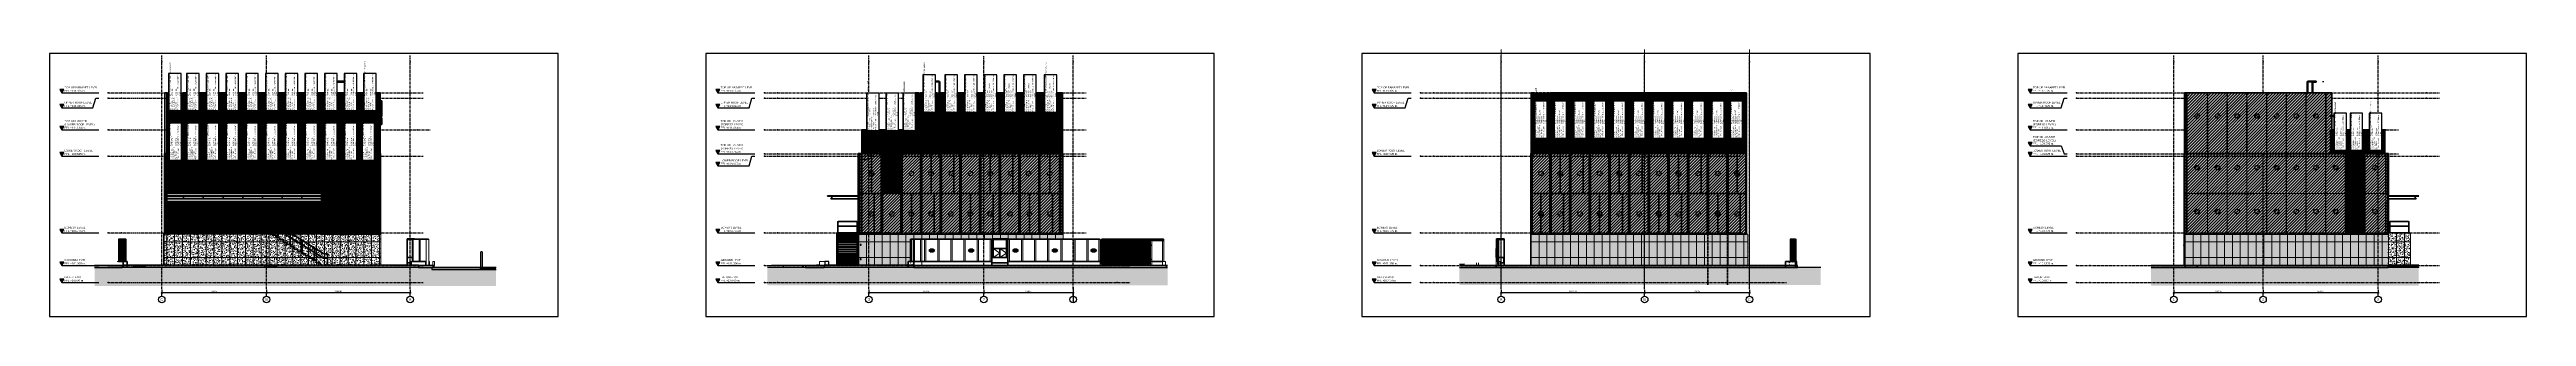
# Model space of a CAD drawing. Header units: millimetres. Extents: x -1379 to 1385823, y -4884429 to 548763.
# Drawn here: x 493796 to 682546, y -2347541 to -2327259 of the extents above; entities that cross this region are included whole.
import ezdxf
from ezdxf.enums import TextEntityAlignment as Align
from ezdxf.xclip import XClip

# ---------------------------------------------------------------- set-up
doc = ezdxf.new("R2010")
doc.units = ezdxf.units.MM
doc.header["$XCLIPFRAME"] = 0
for name, pattern in [('CENTER', [50.8, 31.75, -6.35, 6.35, -6.35]), ('DPA_Grid _ Level 100', [10, 5.5, -1.6, 1.3, -1.6]), ('DPA_Hidden 100', [6, 4, -2]), ('TA_GL_000.70000', [1.925, 0.7, -0.175, 0.175, -0.175, 0.7]), ('TA_HL_001.00000', [6.5, 3.55, -2.95])]:
    doc.linetypes.add(name, pattern=pattern)
for name, color, linetype in [('000 - 0_SYM_DWG_GRID-BUBBLE_MAIN_COLOR_6', 6, 'Continuous'), ('000 - 0_SYM_DWG_GRIDLINE_MAIN_COLOR_251', 251, 'Continuous'), ('000 - 0_SYM_DWG_LEVEL_MAIN_COLOR_2', 2, 'Continuous'), ('000 - 0_SYM_DWG_LEVEL_TEXT', 3, 'Continuous'), ('000 - 0_SYM_DWG_SLOPE-SYM_TEXT_COLOR_3', 3, 'Continuous'), ('000 - CONCRETE_COL_HATCH_', 251, 'Continuous'), ('000 - D I M', 1, 'Continuous'), ('000 - EXISTING_PRECAST_CUT_COLOR_3', 3, 'Continuous'), ('000 - EXISTING_PRECAST_MAIN_COLOR_3', 3, 'Continuous'), ('000 - GRID', 251, 'CENTER'), ('010 - ASPG_EXTR_MAIN_COLOR_2', 2, 'Continuous'), ('010 - ASPG_EXTR_MAIN_COLOR_251', 251, 'Continuous'), ('010 - ASPG_EXTR_WIPEOUT_', 250, 'Continuous'), ('010 - ASPG_FRAMING_MAIN_COLOR_1', 1, 'Continuous'), ('010 - ASPG_FRAMING_MAIN_COLOR_251', 251, 'Continuous'), ('010 - ASPG_FRAMING_SUB_COLOR_2', 2, 'Continuous'), ('010 - ASPG_FRAMING_SUB_COLOR_251', 251, 'Continuous'), ('010 - ASPG_FRAMING_WIPEOUT_', 250, 'Continuous')]:
    doc.layers.add(name, color=color, linetype=linetype)
doc.layers.add('000 - CONCRETE_EX_LOUVERS_DEF_SUB', color=250, linetype='Continuous', plot=False)
doc.layers.add('000 - ESTIMATE_ASPG_WIPEOUT_', color=250, linetype='Continuous', plot=False)
doc.layers.add('000 - ESTIMATE_ASPG_MAIN_COLOR_6', color=6, linetype='Continuous', true_color=0xff00ff, plot=False)
doc.layers.add('000 - ESTIMATE_ASPG_TEXT_COLOR_1', color=1, linetype='Continuous', true_color=0xff0000, plot=False)
for name, color, linetype, lineweight in [('_ _ A-DETL-OPENING', 1, 'Continuous', 25), ('A-ANNO-IDEN', 3, 'Continuous', 25), ('A-AREA', 2, 'Continuous', 70), ('A-COLS-E', 1, 'Continuous', 35), ('A-DETL', 1, 'Continuous', 70), ('A-DETL-GENF', 2, 'Continuous', 35), ('A-DETL-HDLN', 2, 'DPA_Hidden 100', 35), ('A-DETL-MEDM', 4, 'Continuous', 50), ('A-DETL-THIN', 1, 'Continuous', 25), ('A-DOOR', 3, 'Continuous', 70), ('A-DOOR-E', 2, 'Continuous', 35), ('A-DOOR-FRAM', 3, 'Continuous', 70), ('A-DOOR-HDLN', 2, 'DPA_Hidden 100', 9), ('A-FLOR', 6, 'Continuous', 35), ('A-FLOR-E', 2, 'Continuous', 35), ('A-FLOR-FNSH', 2, 'Continuous', 70), ('A-FLOR-HRAL', 1, 'Continuous', 35), ('A-FLOR-PATT', 1, 'Continuous', 70), ('A-GENM', 1, 'Continuous', 35), ('A-GLAZ-CURT', 2, 'Continuous', 35), ('A-GLAZ-CWMG', 2, 'Continuous', 35), ('A-WALL', 5, 'Continuous', 70), ('A-WALL-PATT', 1, 'Continuous', 70), ('I-WALL-E', 2, 'Continuous', 50), ('Q-CASE', 2, 'Continuous', 35), ('Q-CASE-HDLN', 2, 'Continuous', 9), ('S-BEAM', 2, 'Continuous', 35), ('S-GRID', 251, 'Continuous', 9), ('S-STRS-E', 1, 'Continuous', 35), ('WALL-E', 2, 'Continuous', 50)]:
    doc.layers.add(name, color=color, linetype=linetype, lineweight=lineweight)
doc.styles.add('_Arial', font='arial.ttf')
doc.styles.add('ARIAL', font='arial.ttf')
doc.styles.add('Arial_1', font='arial.ttf', dxfattribs={"height": 125})
doc.styles.add('FAMELINE_FOR_CKST', font='arial.ttf')
doc.styles.add('TA', font='', dxfattribs={"height": 4.5})
doc.styles.get('TA').set_extended_font_data('Cordia New')
doc.dimstyles.new('FAMELINE-CKST_C-C', dxfattribs={"dimtxt": 0.3, "dimasz": 0.15, "dimexe": 0.1, "dimexo": 0.1, "dimgap": 0.05, "dimtad": 1, "dimzin": 0, "dimdsep": 46, "dimtxsty": 'FAMELINE_FOR_CKST', "dimblk": 'ORIGIN', "dimblk1": 'ORIGIN', "dimblk2": 'ORIGIN', "dimsah": 1, "dimcen": 0.1, "dimdle": 0.1, "dimclrd": 256, "dimclre": 256, "dimclrt": 3, "dimadec": 0, "dimazin": 0, "dimtfac": 1, "dimtix": 1, "dimtmove": 2, "dimatfit": 3, "dimfxl": 1, "dimtolj": 1, "dimtzin": 0, "dimlwd": -1, "dimlwe": -1, "dimarcsym": 0})
pattern_1 = [(0, (994.86, -1.01), (406.4, 101.6), [33.528, -271.272, 33.528, -271.272, -1625.6]), (0, (994.86, -1.01), (406.4, 101.6), [-609.6, 33.528, -576.072, 33.528, -271.272, -711.2]), (0, (994.86, -1.01), (406.4, 101.6), [-1524, 33.528, -169.672, 33.528, -474.472]), (120, (1147.26, 49.79), (-291.18818, 301.15272), [33.528, -271.272, 33.528, -271.272, -1625.6]), (120, (1147.26, 49.79), (-291.18818, 301.15272), [-609.6, 33.528, -576.072, 33.528, -271.272, -711.2]), (120, (1147.26, 49.79), (-291.18818, 301.15272), [-1524, 33.528, -169.672, 33.528, -474.472]), (240, (1198.06, 252.99), (-115.21182, -402.75272), [33.528, -271.272, 33.528, -271.272, -1625.6]), (240, (1198.06, 252.99), (-115.21182, -402.75272), [-609.6, 33.528, -576.072, 33.528, -271.272, -711.2]), (240, (1198.06, 252.99), (-115.21182, -402.75272), [-1524, 33.528, -169.672, 33.528, -474.472])]
pattern_2 = [(0, (-15745, 100124), (0, 1200), []), (90, (-15745, 100124), (-600, 4e-14), [])]
pattern_3 = [(50, (994.86, -1), (728.7365, -63.7558), [76.2, -838.2]), (355, (994.86, -1), (-140.9716, 764.2276), [60.96, -670.56]), (100.451, (1055.6, -6.3), (587.77, 700.4668), [64.76, -712.36]), (46.184, (994.9, 202.2), (1084.316, -168.171), [114.3, -1257.3]), (96.636, (1085.2, 188.2), (949.61, 989.71), [97.14, -1068.54]), (351.184, (994.9, 202.2), (949.62, 989.701), [91.44, -1005.84]), (21, (1096.46, 151.4), (606.458, -409.0606), [76.2, -838.2]), (326, (1096.46, 151.4), (247.2083, 736.753), [60.96, -670.56]), (71.451, (1147, 117.3), (853.6683, 327.6855), [64.76, -712.36]), (37.5, (994.86, -1.01), (12.3547, 338.2201), [33.528, -628.904, 33.528, -647.192, -673.1]), (37.5, (994.86, -1.01), (12.3547, 338.2201), [-1343.152, 33.528, -639.572]), (7.5, (994.86, -1), (267.2789, 400.7221), [33.528, -354.584, 33.528, -613.664, -256.54]), (7.5, (994.86, -1), (267.2789, 400.7221), [-1035.304, 33.528, -223.012]), (327.5, (768.3, -1.01), (542.3633, -22.91534), [33.528, -220.472, 33.528, -758.952, -1051.56]), (327.5, (768.3, -1.01), (542.3633, -22.91534), [-1046.48, 33.528, -1018.032]), (317.5, (666.7, -1), (592.517, 101.707), [33.528, -296.672, 33.528, -492.76, -746.76]), (317.5, (666.7, -1), (592.517, 101.707), [-856.488, 33.528, -713.232])]
pattern_4 = [(45, (-2298337.867, 0), (-33.67596, 33.67596), []), (135, (-2298337.867, 0), (-101.027881, 33.67596), [119.063, -71.438])]
pattern_5 = [(0, (-968.03, 7e-11), (406.4, 101.6), [33.528, -271.272, 33.528, -271.272, -1625.6]), (0, (-968.03, 7e-11), (406.4, 101.6), [-609.6, 33.528, -576.072, 33.528, -271.272, -711.2]), (0, (-968.03, 7e-11), (406.4, 101.6), [-1524, 33.528, -169.672, 33.528, -474.472]), (120, (-815.63, 50.8), (-291.18818, 301.15272), [33.528, -271.272, 33.528, -271.272, -1625.6]), (120, (-815.63, 50.8), (-291.18818, 301.15272), [-609.6, 33.528, -576.072, 33.528, -271.272, -711.2]), (120, (-815.63, 50.8), (-291.18818, 301.15272), [-1524, 33.528, -169.672, 33.528, -474.472]), (240, (-764.83, 254), (-115.21182, -402.75272), [33.528, -271.272, 33.528, -271.272, -1625.6]), (240, (-764.83, 254), (-115.21182, -402.75272), [-609.6, 33.528, -576.072, 33.528, -271.272, -711.2]), (240, (-764.83, 254), (-115.21182, -402.75272), [-1524, 33.528, -169.672, 33.528, -474.472])]
pattern_6 = [(0, (-18495, 100125), (0, 1200), []), (90, (-18495, 100125), (-600, 4e-14), [])]
pattern_7 = [(45.014, (-281644.383, 0), (-33.658734, 33.676222), []), (134.986, (-281644.383, 0), (-100.97723, 33.67518), [119.033, -71.42])]
pattern_8 = [(45, (-281522.66, 0), (-33.67596, 33.67596), []), (135, (-281522.66, 0), (-101.027881, 33.67596), [119.063, -71.438])]
pattern_9 = [(0, (11554.42, 0), (406.4, 101.6), [33.528, -271.272, 33.528, -271.272, -1625.6]), (0, (11554.42, 0), (406.4, 101.6), [-609.6, 33.528, -576.072, 33.528, -271.272, -711.2]), (0, (11554.42, 0), (406.4, 101.6), [-1524, 33.528, -169.672, 33.528, -474.472]), (120, (11706.82, 50.8), (-291.18818, 301.15272), [33.528, -271.272, 33.528, -271.272, -1625.6]), (120, (11706.82, 50.8), (-291.18818, 301.15272), [-609.6, 33.528, -576.072, 33.528, -271.272, -711.2]), (120, (11706.82, 50.8), (-291.18818, 301.15272), [-1524, 33.528, -169.672, 33.528, -474.472]), (240, (11757.62, 254), (-115.21182, -402.75272), [33.528, -271.272, 33.528, -271.272, -1625.6]), (240, (11757.62, 254), (-115.21182, -402.75272), [-609.6, 33.528, -576.072, 33.528, -271.272, -711.2]), (240, (11757.62, 254), (-115.21182, -402.75272), [-1524, 33.528, -169.672, 33.528, -474.472])]
pattern_10 = [(0, (12525, 100125), (0, 1200), []), (90, (12525, 100125), (-600, 4e-14), [])]
pattern_11 = [(0, (-2403.51, 0), (406.4, 101.6), [33.528, -271.272, 33.528, -271.272, -1625.6]), (0, (-2403.51, 0), (406.4, 101.6), [-609.6, 33.528, -576.072, 33.528, -271.272, -711.2]), (0, (-2403.51, 0), (406.4, 101.6), [-1524, 33.528, -169.672, 33.528, -474.472]), (120, (-2251.11, 50.8), (-291.18818, 301.15272), [33.528, -271.272, 33.528, -271.272, -1625.6]), (120, (-2251.11, 50.8), (-291.18818, 301.15272), [-609.6, 33.528, -576.072, 33.528, -271.272, -711.2]), (120, (-2251.11, 50.8), (-291.18818, 301.15272), [-1524, 33.528, -169.672, 33.528, -474.472]), (240, (-2200.31, 254), (-115.21182, -402.75272), [33.528, -271.272, 33.528, -271.272, -1625.6]), (240, (-2200.31, 254), (-115.21182, -402.75272), [-609.6, 33.528, -576.072, 33.528, -271.272, -711.2]), (240, (-2200.31, 254), (-115.21182, -402.75272), [-1524, 33.528, -169.672, 33.528, -474.472])]
pattern_12 = [(0, (17540, 98925), (0, 1200), []), (90, (17540, 98925), (-600, 4e-14), [])]
pattern_13 = [(88.182, (2308160.665, 0), (-1.06917921, 33.67587044), []), (91.818, (2308160.665, 0), (-3.20698401, 33.67621035), [84.232, -50.539])]
pattern_14 = [(45.014, (2296932.696, 0), (-33.658734, 33.676222), []), (134.986, (2296932.696, 0), (-100.97723, 33.67518), [119.033, -71.42])]
pattern_15 = [(88.182, (2300365.751, 0), (-1.06917921, 33.67587044), []), (91.818, (2300365.751, 0), (-3.20698401, 33.67621035), [84.232, -50.539])]
pattern_16 = [(88.182, (2318155.625, 0), (-1.06917921, 33.67587044), []), (91.818, (2318155.625, 0), (-3.20698401, 33.67621035), [84.232, -50.539])]
pattern_17 = [(45, (2296929.217, 0), (-33.67596, 33.67596), []), (135, (2296929.217, 0), (-101.027881, 33.67596), [119.063, -71.438])]
pattern_18 = [(45, (0, 0), (-112.2532, 112.2532), [])]
pattern_19 = [(50, (0, 0), (455.4617, -39.8477), [47.625, -523.875]), (355, (0, 0), (-88.1086, 477.6421), [38.1, -419.1015]), (100.45144, (37.96, -3.3), (367.3531, 437.7944), [40.475, -445.2256]), (46.1842, (5e-15, 127), (677.6976, -105.1058), [71.4375, -785.8125]), (96.63556, (56.5, 118.24), (593.5103, 618.5653), [60.7126, -667.839]), (351.18415, (5e-15, 127), (593.5103, 618.5653), [57.15, -628.6493]), (21, (63.5, 95.25), (379.036, -255.663), [47.625, -523.875]), (326, (63.5, 95.25), (154.505, 460.47), [38.1, -419.1]), (71.45144, (95.1, 73.94), (533.541, 204.807), [40.475, -445.2248]), (37.5, (0, 0), (7.7215, 211.3876), [0, -414.02, 0, -425.45, 0, -420.6875]), (7.5, (0, 0), (167.04916, 250.45144), [0, -242.57, 0, -404.495, 0, -160.3375]), (327.5, (-141.6, 5e-15), (338.9765, -14.32186), [0, -158.75, 0, -495.3, 0, -657.225]), (317.5, (-205.1, 8e-15), (370.32295, 63.5662), [0, -206.375, 0, -328.93, 0, -466.725])]
pattern_20 = [(50, (0, 0), (455.4617, -39.8477), [47.625, -523.875]), (355, (0, 0), (-88.1086, 477.6421), [38.1, -419.1015]), (100.45144, (37.96, -3.3), (367.3531, 437.7944), [40.475, -445.2256]), (46.1842, (0, 127), (677.6976, -105.1058), [71.4375, -785.8125]), (96.63556, (56.5, 118.24), (593.5103, 618.5653), [60.7126, -667.839]), (351.18415, (0, 127), (593.5103, 618.5653), [57.15, -628.6493]), (21, (63.5, 95.25), (379.036, -255.663), [47.625, -523.875]), (326, (63.5, 95.25), (154.505, 460.47), [38.1, -419.1]), (71.45144, (95.1, 73.94), (533.541, 204.807), [40.475, -445.2248]), (37.5, (0, 0), (7.7215, 211.3876), [0, -414.02, 0, -425.45, 0, -420.6875]), (7.5, (0, 0), (167.04916, 250.45144), [0, -242.57, 0, -404.495, 0, -160.3375]), (327.5, (-141.6, 0), (338.9765, -14.32186), [0, -158.75, 0, -495.3, 0, -657.225]), (317.5, (-205.1, 0), (370.32295, 63.5662), [0, -206.375, 0, -328.93, 0, -466.725])]

# ---------------------------------------------------------------- blocks, each defined once
blk = doc.blocks.new('*U1687')
blk.add_wipeout([(50, 0), (1450, 0), (1450, 1790), (50, 1790)]).dxf.layer = '010 - ASPG_EXTR_WIPEOUT_'
at = {"layer": '010 - ASPG_FRAMING_SUB_COLOR_2'}
blk.add_lwpolyline([(50, 0), (1450, 0), (1450, 1790), (50, 1790)], close=True, dxfattribs=at)
for points in [[(-50, 0), (50, 0), (50, 1790), (-50, 1790)], [(1450, 0), (1550, 0), (1550, 1790), (1450, 1790)]]:
    blk.add_wipeout(points).dxf.layer = '010 - ASPG_EXTR_WIPEOUT_'
at = {"layer": '010 - ASPG_EXTR_MAIN_COLOR_2'}
for points in [[(125, 0), (135, 0), (135, 1790), (125, 1790)], [(190, 0), (200, 0), (200, 1790), (190, 1790)], [(255, 0), (265, 0), (265, 1790), (255, 1790)], [(320, 0), (330, 0), (330, 1790), (320, 1790)], [(385, 0), (395, 0), (395, 1790), (385, 1790)], [(450, 0), (460, 0), (460, 1790), (450, 1790)], [(515, 0), (525, 0), (525, 1790), (515, 1790)], [(580, 0), (590, 0), (590, 1790), (580, 1790)], [(645, 0), (655, 0), (655, 1790), (645, 1790)], [(710, 0), (720, 0), (720, 1790), (710, 1790)], [(775, 0), (785, 0), (785, 1790), (775, 1790)], [(840, 0), (850, 0), (850, 1790), (840, 1790)], [(905, 0), (915, 0), (915, 1790), (905, 1790)], [(970, 0), (980, 0), (980, 1790), (970, 1790)], [(1035, 0), (1045, 0), (1045, 1790), (1035, 1790)], [(1100, 0), (1110, 0), (1110, 1790), (1100, 1790)], [(1165, 0), (1175, 0), (1175, 1790), (1165, 1790)], [(1230, 0), (1240, 0), (1240, 1790), (1230, 1790)], [(1295, 0), (1305, 0), (1305, 1790), (1295, 1790)], [(1360, 0), (1370, 0), (1370, 1790), (1360, 1790)], [(1425, 0), (1435, 0), (1435, 1790), (1425, 1790)]]:
    blk.add_lwpolyline(points, close=True, dxfattribs=at)
at = {"layer": '010 - ASPG_FRAMING_MAIN_COLOR_1'}
for points in [[(-50, 0), (-40, 0), (-40, 1790), (-50, 1790)], [(40, 0), (50, 0), (50, 1790), (40, 1790)], [(1450, 0), (1460, 0), (1460, 1790), (1450, 1790)], [(1540, 0), (1550, 0), (1550, 1790), (1540, 1790)]]:
    blk.add_lwpolyline(points, close=True, dxfattribs=at)
at = {"layer": '010 - ASPG_FRAMING_SUB_COLOR_2'}
for points in [[(-50, 0), (50, 0), (50, 1790), (-50, 1790)], [(1450, 0), (1550, 0), (1550, 1790), (1450, 1790)]]:
    blk.add_lwpolyline(points, close=True, dxfattribs=at)
blk = doc.blocks.new('*U1685')
blk.add_wipeout([(50, 0), (1149, 0), (1149, 1790), (50, 1790)]).dxf.layer = '010 - ASPG_EXTR_WIPEOUT_'
at = {"layer": '010 - ASPG_EXTR_MAIN_COLOR_2'}
for points in [[(1024, 0), (1034, 0), (1034, 1790), (1024, 1790)], [(1089, 0), (1099, 0), (1099, 1790), (1089, 1790)]]:
    blk.add_lwpolyline(points, close=True, dxfattribs=at)
at = {"layer": '010 - ASPG_FRAMING_SUB_COLOR_2'}
blk.add_lwpolyline([(50, 0), (1149, 0), (1149, 1790), (50, 1790)], close=True, dxfattribs=at)
blk.add_wipeout([(-50, 0), (50, 0), (50, 1790), (-50, 1790)]).dxf.layer = '010 - ASPG_EXTR_WIPEOUT_'
at = {"layer": '010 - ASPG_EXTR_MAIN_COLOR_2'}
for points in [[(49, 0), (59, 0), (59, 1790), (49, 1790)], [(114, 0), (124, 0), (124, 1790), (114, 1790)], [(179, 0), (189, 0), (189, 1790), (179, 1790)], [(244, 0), (254, 0), (254, 1790), (244, 1790)], [(309, 0), (319, 0), (319, 1790), (309, 1790)], [(374, 0), (384, 0), (384, 1790), (374, 1790)], [(439, 0), (449, 0), (449, 1790), (439, 1790)], [(504, 0), (514, 0), (514, 1790), (504, 1790)], [(569, 0), (579, 0), (579, 1790), (569, 1790)], [(634, 0), (644, 0), (644, 1790), (634, 1790)], [(699, 0), (709, 0), (709, 1790), (699, 1790)], [(764, 0), (774, 0), (774, 1790), (764, 1790)], [(829, 0), (839, 0), (839, 1790), (829, 1790)], [(894, 0), (904, 0), (904, 1790), (894, 1790)], [(959, 0), (969, 0), (969, 1790), (959, 1790)]]:
    blk.add_lwpolyline(points, close=True, dxfattribs=at)
at = {"layer": '010 - ASPG_FRAMING_MAIN_COLOR_1'}
for points in [[(-50, 0), (-40, 0), (-40, 1790), (-50, 1790)], [(40, 0), (50, 0), (50, 1790), (40, 1790)]]:
    blk.add_lwpolyline(points, close=True, dxfattribs=at)
at = {"layer": '010 - ASPG_FRAMING_SUB_COLOR_2'}
blk.add_lwpolyline([(-50, 0), (50, 0), (50, 1790), (-50, 1790)], close=True, dxfattribs=at)
blk = doc.blocks.new('*U1686')
blk.add_wipeout([(50, 0), (1149, 0), (1149, 1790), (50, 1790)]).dxf.layer = '010 - ASPG_EXTR_WIPEOUT_'
at = {"layer": '010 - ASPG_EXTR_MAIN_COLOR_2'}
for points in [[(1024, 0), (1034, 0), (1034, 1790), (1024, 1790)], [(1089, 0), (1099, 0), (1099, 1790), (1089, 1790)]]:
    blk.add_lwpolyline(points, close=True, dxfattribs=at)
at = {"layer": '010 - ASPG_FRAMING_SUB_COLOR_2'}
blk.add_lwpolyline([(50, 0), (1149, 0), (1149, 1790), (50, 1790)], close=True, dxfattribs=at)
blk.add_wipeout([(-50, 0), (50, 0), (50, 1790), (-50, 1790)]).dxf.layer = '010 - ASPG_EXTR_WIPEOUT_'
at = {"layer": '010 - ASPG_EXTR_MAIN_COLOR_2'}
for points in [[(49, 0), (59, 0), (59, 1790), (49, 1790)], [(114, 0), (124, 0), (124, 1790), (114, 1790)], [(179, 0), (189, 0), (189, 1790), (179, 1790)], [(244, 0), (254, 0), (254, 1790), (244, 1790)], [(309, 0), (319, 0), (319, 1790), (309, 1790)], [(374, 0), (384, 0), (384, 1790), (374, 1790)], [(439, 0), (449, 0), (449, 1790), (439, 1790)], [(504, 0), (514, 0), (514, 1790), (504, 1790)], [(569, 0), (579, 0), (579, 1790), (569, 1790)], [(634, 0), (644, 0), (644, 1790), (634, 1790)], [(699, 0), (709, 0), (709, 1790), (699, 1790)], [(764, 0), (774, 0), (774, 1790), (764, 1790)], [(829, 0), (839, 0), (839, 1790), (829, 1790)], [(894, 0), (904, 0), (904, 1790), (894, 1790)], [(959, 0), (969, 0), (969, 1790), (959, 1790)]]:
    blk.add_lwpolyline(points, close=True, dxfattribs=at)
at = {"layer": '010 - ASPG_FRAMING_MAIN_COLOR_1'}
for points in [[(-50, 0), (-40, 0), (-40, 1790), (-50, 1790)], [(40, 0), (50, 0), (50, 1790), (40, 1790)]]:
    blk.add_lwpolyline(points, close=True, dxfattribs=at)
at = {"layer": '010 - ASPG_FRAMING_SUB_COLOR_2'}
blk.add_lwpolyline([(-50, 0), (50, 0), (50, 1790), (-50, 1790)], close=True, dxfattribs=at)
blk = doc.blocks.new('*U1693')
blk.add_wipeout([(0, 0), (895, 0), (895, 67), (0, 67)]).dxf.layer = '010 - ASPG_FRAMING_WIPEOUT_'
blk.add_wipeout([(1790, 68), (1790, 145), (0, 145), (0, 68)]).dxf.layer = '010 - ASPG_EXTR_WIPEOUT_'
at = {"layer": '010 - ASPG_EXTR_MAIN_COLOR_2'}
blk.add_lwpolyline([(1790, 70), (1790, 145), (0, 145), (0, 70)], close=True, dxfattribs=at)
at = {"layer": '010 - ASPG_FRAMING_SUB_COLOR_2'}
blk.add_lwpolyline([(0, 0), (895, 0), (895, 67), (0, 67)], close=True, dxfattribs=at)
blk = doc.blocks.new('*U1696')
blk.add_wipeout([(0, 0), (1148, 0), (1148, 67), (0, 67)]).dxf.layer = '010 - ASPG_FRAMING_WIPEOUT_'
blk.add_wipeout([(4590, 68), (4590, 145), (0, 145), (0, 68)]).dxf.layer = '010 - ASPG_EXTR_WIPEOUT_'
at = {"layer": '010 - ASPG_EXTR_MAIN_COLOR_251'}
blk.add_lwpolyline([(4590, 70), (4590, 145), (0, 145), (0, 70)], close=True, dxfattribs=at)
at = {"layer": '010 - ASPG_FRAMING_SUB_COLOR_251'}
blk.add_lwpolyline([(0, 0), (1148, 0), (1148, 67), (0, 67)], close=True, dxfattribs=at)
blk = doc.blocks.new('DPA_Rectangular - 300 x 700mm-3612791-IV01 - ELEVATION 2')
at = {"layer": 'A-COLS-E'}
for p, q in [((-2306138, 103675), (-2306038, 103675)), ((-2306038, 103675), (-2306138, 103675)), ((-2305538, 103675), (-2305438, 103675)), ((-2305438, 103675), (-2305538, 103675))]:
    blk.add_line(p, q, dxfattribs=at)
blk = doc.blocks.new('DPA_Rectangular - 300 x 700mm-V20-IV01 - ELEVATION 2')
at = {"layer": 'A-COLS-E'}
for p, q in [((-2301043, 103675), (-2300343, 103675)), ((-2300343, 103675), (-2301043, 103675))]:
    blk.add_line(p, q, dxfattribs=at)
blk = doc.blocks.new('DPA_Rectangular - 300 x 700mm-4064067-IV01 - ELEVATION 2')
at = {"layer": 'A-COLS-E'}
for p, q in [((-2315478, 103675), (-2314778, 103675)), ((-2314778, 103675), (-2315478, 103675))]:
    blk.add_line(p, q, dxfattribs=at)
blk = doc.blocks.new('DPA_Rectangular - 300 x 700mm-V21-IV01 - ELEVATION 2')
at = {"layer": 'A-COLS-E'}
for p, q in [((-2315478, 103675), (-2315178, 103675)), ((-2315178, 103675), (-2315478, 103675))]:
    blk.add_line(p, q, dxfattribs=at)
blk = doc.blocks.new('DPA_Rectangular - 300 x 700mm-V22-IV01 - ELEVATION 2')
at = {"layer": 'A-COLS-E'}
for p, q in [((-2300643, 103675), (-2300343, 103675)), ((-2300343, 103675), (-2300643, 103675))]:
    blk.add_line(p, q, dxfattribs=at)
blk = doc.blocks.new('DPA_AC-FLR - A51_3000x2500_500mm-5662247-IV01 - ELEVATION 2')
at = {"layer": 'A-DOOR-E'}
for p, q in [((-2304218, 103675), (-2303718, 103675)), ((-2303718, 103675), (-2304218, 103675)), ((-2303718, 103675), (-2303218, 103675)), ((-2303218, 103675), (-2303718, 103675)), ((-2303218, 103675), (-2302718, 103675)), ((-2302718, 103675), (-2303218, 103675)), ((-2302718, 103675), (-2302218, 103675)), ((-2302218, 103675), (-2302718, 103675)), ((-2302218, 103675), (-2301718, 103675)), ((-2301718, 103675), (-2302218, 103675)), ((-2301718, 103675), (-2301218, 103675)), ((-2301218, 103675), (-2301718, 103675))]:
    blk.add_line(p, q, dxfattribs=at)
blk = doc.blocks.new('DPA_GM-Cage Ladder - H4600 with Protection Ring-4887576-IV01 - ELEVATION 2')
at = {"layer": 'A-GENM'}
for p, q in [((-2310718, 115325), (-2310718, 115255)), ((-2310197, 115325), (-2309823, 115325)), ((-2309823, 115325), (-2310197, 115325)), ((-2310197, 115325), (-2310197, 115325)), ((-2309918, 115255), (-2310197, 115255)), ((-2310197, 115255), (-2310197, 115255)), ((-2310197, 115255), (-2309918, 115255)), ((-2309823, 115325), (-2310196, 115325)), ((-2310196, 115325), (-2310196, 115325)), ((-2310196, 115325), (-2309823, 115325)), ((-2310196, 115255), (-2310196, 115325)), ((-2310196, 115255), (-2309918, 115255)), ((-2309918, 115255), (-2310196, 115255)), ((-2310196, 115255), (-2310196, 115255)), ((-2309923, 115225), (-2309923, 114425)), ((-2309923, 114425), (-2309923, 115225)), ((-2309923, 114425), (-2309923, 115225)), ((-2309923, 115225), (-2309923, 114425)), ((-2309873, 115225), (-2309873, 114425)), ((-2309873, 114425), (-2309873, 115225)), ((-2309873, 114425), (-2309873, 115225)), ((-2309873, 115225), (-2309873, 114425)), ((-2309598, 115325), (-2309823, 115325)), ((-2309823, 115325), (-2309598, 115325)), ((-2309823, 115325), (-2309598, 115325)), ((-2309598, 115325), (-2309823, 115325)), ((-2309598, 115275), (-2309823, 115275)), ((-2309823, 115275), (-2309598, 115275)), ((-2309823, 115275), (-2309598, 115275)), ((-2309598, 115275), (-2309823, 115275)), ((-2309548, 115225), (-2309548, 114425)), ((-2309548, 115225), (-2309548, 114425)), ((-2309548, 114425), (-2309548, 115225)), ((-2309548, 114425), (-2309548, 115225)), ((-2309498, 114425), (-2309498, 115225)), ((-2309498, 115225), (-2309498, 114425)), ((-2309498, 115225), (-2309498, 114425)), ((-2309498, 114425), (-2309498, 115225))]:
    blk.add_line(p, q, dxfattribs=at)
for centre, radius, start, end in [((-2309823, 115225), 100, 162.24451, 180), ((-2309823, 115225), 100, 162.24451, 180), ((-2309823, 115225), 100, 162.24451, 180), ((-2309823, 115225), 100, 162.24451, 180), ((-2309823, 115225), 100, 90, 162.5424), ((-2309823, 115225), 100, 145.71128, 160.34785), ((-2309823, 115225), 100, 145.71128, 160.34785), ((-2309823, 115225), 100, 145.71128, 160.34785), ((-2309823, 115225), 100, 145.74639, 160.34155), ((-2309823, 115225), 100, 145.74639, 160.34155), ((-2309823, 115225), 100, 145.74639, 160.34155), ((-2309823, 115225), 100, 145.74639, 160.34155), ((-2309823, 115225), 100, 128.99012, 140.36006), ((-2309823, 115225), 100, 128.99012, 140.36006), ((-2309823, 115225), 100, 128.99012, 140.36006), ((-2309823, 115225), 100, 129.03026, 140.32922), ((-2309823, 115225), 100, 129.03026, 140.32922), ((-2309823, 115225), 100, 129.03026, 140.32922), ((-2309823, 115225), 100, 129.03026, 140.32922), ((-2309823, 115225), 100, 111.65831, 123.18623), ((-2309823, 115225), 100, 111.65831, 123.18623), ((-2309823, 115225), 100, 111.65831, 123.18623), ((-2309823, 115225), 100, 111.68635, 123.14561), ((-2309823, 115225), 100, 111.68635, 123.14561), ((-2309823, 115225), 100, 111.68635, 123.14561), ((-2309823, 115225), 100, 111.68635, 123.14561), ((-2309823, 115225), 50, 90, 180), ((-2309823, 115225), 50, 90, 180), ((-2309823, 115225), 50, 90, 180), ((-2309823, 115225), 50, 90, 180), ((-2309823, 115225), 100, 90, 106.50923), ((-2309823, 115225), 100, 90, 106.50923), ((-2309823, 115225), 100, 90, 106.50923), ((-2309823, 115225), 100, 90, 106.47682), ((-2309823, 115225), 100, 90, 106.47682), ((-2309823, 115225), 100, 90, 106.47682), ((-2309823, 115225), 100, 90, 106.47682), ((-2309598, 115225), 100, 0, 90), ((-2309598, 115225), 100, 0, 90), ((-2309598, 115225), 100, 0, 90), ((-2309598, 115225), 100, 0, 90), ((-2309598, 115225), 50, 0, 90), ((-2309598, 115225), 50, 0, 90), ((-2309598, 115225), 50, 0, 90), ((-2309598, 115225), 50, 0, 90)]:
    blk.add_arc(centre, radius, start, end, dxfattribs=at)
blk = doc.blocks.new('DPA_Rectangular - 300 x 700mm-5176290-IV01 - ELEVATION 2')
at = {"layer": 'A-COLS-E'}
for p, q in [((-2310043, 103675), (-2309343, 103675)), ((-2309343, 103675), (-2310043, 103675))]:
    blk.add_line(p, q, dxfattribs=at)
blk = doc.blocks.new('Railing - 50mm-5816639-IV01 - ELEVATION 2')
at = {"layer": 'A-FLOR-HRAL', "lineweight": 9}
for p, q in [((-2315828, 104382), (-2315827, 104385)), ((-2315828, 104382), (-2315828, 103425)), ((-2315827, 104380), (-2315828, 104382)), ((-2315778, 104385), (-2315778, 104382)), ((-2315778, 103425), (-2315778, 104382)), ((-2315778, 104382), (-2315778, 104380))]:
    blk.add_line(p, q, dxfattribs=at)
blk = doc.blocks.new('Railing - 50mm-5816637-IV01 - ELEVATION 2')
at = {"layer": 'A-FLOR-HRAL', "lineweight": 9}
for p, q in [((-2315828, 103802), (-2315827, 103805)), ((-2315828, 103802), (-2315828, 102900)), ((-2315827, 103800), (-2315828, 103802)), ((-2315778, 103805), (-2315778, 103802)), ((-2315778, 102900), (-2315778, 103802)), ((-2315778, 103802), (-2315778, 103800))]:
    blk.add_line(p, q, dxfattribs=at)
blk = doc.blocks.new('Railing - 50mm-5816477-IV01 - ELEVATION 2')
at = {"layer": 'A-FLOR-HRAL', "lineweight": 9}
for p, q in [((-2315828, 103223), (-2315827, 103225)), ((-2315828, 103223), (-2315828, 102200)), ((-2315827, 103220), (-2315828, 103223)), ((-2315778, 103225), (-2315778, 103223)), ((-2315778, 102200), (-2315778, 103223)), ((-2315778, 103223), (-2315778, 103220))]:
    blk.add_line(p, q, dxfattribs=at)
blk = doc.blocks.new('Railing - 50mm-5816475-IV01 - ELEVATION 2')
at = {"layer": 'A-FLOR-HRAL', "lineweight": 9}
for p, q in [((-2315828, 102643), (-2315827, 102645)), ((-2315828, 102643), (-2315828, 101675)), ((-2315827, 102640), (-2315828, 102643)), ((-2315778, 102645), (-2315778, 102643)), ((-2315778, 101675), (-2315778, 102643)), ((-2315778, 102643), (-2315778, 102640))]:
    blk.add_line(p, q, dxfattribs=at)
blk = doc.blocks.new('Railing - Railing-3996589-IV01 - ELEVATION 2')
for name in ['Railing - 50mm-5816639-IV01 - ELEVATION 2', 'Railing - 50mm-5816637-IV01 - ELEVATION 2', 'Railing - 50mm-5816477-IV01 - ELEVATION 2', 'Railing - 50mm-5816475-IV01 - ELEVATION 2']:
    blk.add_blockref(name, (0, 0))
blk = doc.blocks.new('DPA_CP_Entrance Louver Grill Vertical Z - Louver Grill Vertical Z-5244519-IV01 - ELEVATION 2')
at = {"layer": '000 - CONCRETE_EX_LOUVERS_DEF_SUB'}
for p, q in [((-2300293, 114425), (-2300343, 114425)), ((-2300343, 114425), (-2300293, 114425)), ((-2300293, 114425), (-2300343, 114425)), ((-2300343, 114425), (-2300293, 114425)), ((-2300293, 114425), (-2300218, 114425)), ((-2300218, 114425), (-2300293, 114425)), ((-2300218, 114375), (-2300293, 114375)), ((-2300293, 114375), (-2300218, 114375)), ((-2300218, 114425), (-2300143, 114425)), ((-2300216, 114425), (-2300218, 114425)), ((-2300218, 114425), (-2300216, 114425)), ((-2300143, 114425), (-2300218, 114425)), ((-2300143, 114425), (-2300216, 114425)), ((-2300216, 114425), (-2300143, 114425)), ((-2300143, 114425), (-2300143, 109825)), ((-2300143, 114425), (-2300143, 109825)), ((-2300143, 109825), (-2300143, 114425)), ((-2300143, 109825), (-2300143, 114425)), ((-2300293, 109825), (-2300343, 109825)), ((-2300343, 109825), (-2300293, 109825)), ((-2300293, 109825), (-2300343, 109825)), ((-2300343, 109825), (-2300293, 109825)), ((-2300293, 109885), (-2300218, 109885)), ((-2300218, 109885), (-2300293, 109885)), ((-2300218, 109825), (-2300293, 109825)), ((-2300293, 109825), (-2300218, 109825)), ((-2300218, 109825), (-2300216, 109825)), ((-2300143, 109825), (-2300218, 109825)), ((-2300218, 109825), (-2300143, 109825)), ((-2300216, 109825), (-2300218, 109825)), ((-2300216, 109825), (-2300143, 109825)), ((-2300143, 109825), (-2300216, 109825))]:
    blk.add_line(p, q, dxfattribs=at)
blk = doc.blocks.new('GM_Louver Grill Vertical Z1 - Z Profile-4595833-IV01 - ELEVATION 2')
at = {"layer": '000 - CONCRETE_EX_LOUVERS_DEF_SUB', "lineweight": 9}
for p, q in [((-2300218, 114425), (-2300145, 114425)), ((-2300216, 114425), (-2300218, 114425)), ((-2300143, 114425), (-2300216, 114425)), ((-2300145, 114425), (-2300143, 114425)), ((-2300143, 109825), (-2300143, 114425)), ((-2300143, 109825), (-2300143, 114425)), ((-2300143, 109825), (-2300143, 114425)), ((-2300218, 109825), (-2300216, 109825)), ((-2300145, 109825), (-2300218, 109825)), ((-2300216, 109825), (-2300143, 109825)), ((-2300143, 109825), (-2300145, 109825))]:
    blk.add_line(p, q, dxfattribs=at)
blk = doc.blocks.new('DPA_CP_Entrance Louver Grill Vertical Z - Louver Grill Vertical Z-4595767-IV01 - ELEVATION 2')
at = {"layer": '000 - CONCRETE_EX_LOUVERS_DEF_SUB'}
for p, q in [((-2300293, 114425), (-2300343, 114425)), ((-2300343, 114425), (-2300293, 114425)), ((-2300293, 114425), (-2300343, 114425)), ((-2300343, 114425), (-2300293, 114425)), ((-2300293, 114425), (-2300218, 114425)), ((-2300218, 114425), (-2300293, 114425)), ((-2300218, 114375), (-2300293, 114375)), ((-2300293, 114375), (-2300218, 114375)), ((-2300218, 114425), (-2300143, 114425)), ((-2300216, 114425), (-2300218, 114425)), ((-2300218, 114425), (-2300216, 114425)), ((-2300143, 114425), (-2300218, 114425)), ((-2300143, 114425), (-2300216, 114425)), ((-2300216, 114425), (-2300143, 114425)), ((-2300143, 114425), (-2300143, 109825)), ((-2300143, 114425), (-2300143, 109825)), ((-2300143, 109825), (-2300143, 114425)), ((-2300143, 109825), (-2300143, 114425)), ((-2300293, 109825), (-2300343, 109825)), ((-2300343, 109825), (-2300293, 109825)), ((-2300293, 109825), (-2300343, 109825)), ((-2300343, 109825), (-2300293, 109825)), ((-2300293, 109885), (-2300218, 109885)), ((-2300218, 109885), (-2300293, 109885)), ((-2300218, 109825), (-2300293, 109825)), ((-2300293, 109825), (-2300218, 109825)), ((-2300218, 109825), (-2300216, 109825)), ((-2300143, 109825), (-2300218, 109825)), ((-2300218, 109825), (-2300143, 109825)), ((-2300216, 109825), (-2300218, 109825)), ((-2300216, 109825), (-2300143, 109825)), ((-2300143, 109825), (-2300216, 109825))]:
    blk.add_line(p, q, dxfattribs=at)
blk = doc.blocks.new('DPA_CP_Entrance Louver Grill Vertical Z - Louver Grill Vertical Z-5247767-IV01 - ELEVATION 2')
at = {"layer": '000 - CONCRETE_EX_LOUVERS_DEF_SUB'}
for p, q in [((-2311298, 114425), (-2311373, 114425)), ((-2311373, 114425), (-2311300, 114425)), ((-2311373, 114425), (-2311373, 111625)), ((-2311373, 114425), (-2311373, 111625)), ((-2311300, 114425), (-2311373, 114425)), ((-2311373, 114425), (-2311298, 114425)), ((-2311373, 111625), (-2311373, 114425)), ((-2311373, 111625), (-2311373, 114425)), ((-2311300, 114425), (-2311298, 114425)), ((-2311298, 114425), (-2311300, 114425)), ((-2311223, 114425), (-2311298, 114425)), ((-2311298, 114425), (-2311223, 114425)), ((-2311250, 114375), (-2311223, 114375)), ((-2311223, 114375), (-2311250, 114375)), ((-2311223, 114425), (-2311173, 114425)), ((-2311173, 114425), (-2311223, 114425)), ((-2311223, 114425), (-2311173, 114425)), ((-2311173, 114425), (-2311223, 114425)), ((-2311300, 111625), (-2311373, 111625)), ((-2311373, 111625), (-2311300, 111625)), ((-2311300, 111625), (-2311373, 111625)), ((-2311373, 111625), (-2311300, 111625))]:
    blk.add_line(p, q, dxfattribs=at)
blk = doc.blocks.new('GM_Louver Grill Vertical Z1 - Z Profile-4889443-IV01 - ELEVATION 2')
at = {"layer": '000 - CONCRETE_EX_LOUVERS_DEF_SUB', "lineweight": 9}
for p, q in [((-2311371, 114425), (-2311373, 114425)), ((-2311373, 114425), (-2311300, 114425)), ((-2311373, 111625), (-2311373, 114425)), ((-2311373, 111625), (-2311373, 114425)), ((-2311373, 111625), (-2311373, 114425)), ((-2311298, 114425), (-2311371, 114425)), ((-2311300, 114425), (-2311298, 114425)), ((-2311300, 111625), (-2311373, 111625)), ((-2311373, 111625), (-2311371, 111625)), ((-2311371, 111625), (-2311300, 111625))]:
    blk.add_line(p, q, dxfattribs=at)
blk = doc.blocks.new('DPA_CP_Entrance Louver Grill Vertical Z - Louver Grill Vertical Z-4889377-IV01 - ELEVATION 2')
at = {"layer": '000 - CONCRETE_EX_LOUVERS_DEF_SUB'}
for p, q in [((-2311298, 114425), (-2311373, 114425)), ((-2311373, 114425), (-2311300, 114425)), ((-2311373, 114425), (-2311373, 111625)), ((-2311373, 114425), (-2311373, 111625)), ((-2311300, 114425), (-2311373, 114425)), ((-2311373, 114425), (-2311298, 114425)), ((-2311373, 111625), (-2311373, 114425)), ((-2311373, 111625), (-2311373, 114425)), ((-2311300, 114425), (-2311298, 114425)), ((-2311298, 114425), (-2311300, 114425)), ((-2311223, 114425), (-2311298, 114425)), ((-2311298, 114425), (-2311223, 114425)), ((-2311250, 114375), (-2311223, 114375)), ((-2311223, 114375), (-2311250, 114375)), ((-2311223, 114425), (-2311173, 114425)), ((-2311173, 114425), (-2311223, 114425)), ((-2311223, 114425), (-2311173, 114425)), ((-2311173, 114425), (-2311223, 114425)), ((-2311300, 111625), (-2311373, 111625)), ((-2311373, 111625), (-2311300, 111625)), ((-2311300, 111625), (-2311373, 111625)), ((-2311373, 111625), (-2311300, 111625))]:
    blk.add_line(p, q, dxfattribs=at)
blk = doc.blocks.new('DPA_CP_Entrance Louver Grill Vertical Z - Louver Grill Vertical Z-V23-IV01 - ELEVATION 2')
at = {"layer": '000 - CONCRETE_EX_LOUVERS_DEF_SUB'}
for p, q in [((-2307915, 114425), (-2307865, 114425)), ((-2307865, 114425), (-2307915, 114425)), ((-2307915, 114425), (-2307915, 109825)), ((-2307915, 109825), (-2307915, 114425)), ((-2307865, 114425), (-2307915, 114425)), ((-2307915, 114425), (-2307867, 114425)), ((-2307915, 109825), (-2307915, 114425)), ((-2307915, 109825), (-2307915, 114425)), ((-2307915, 114375), (-2307915, 114425)), ((-2307915, 114425), (-2307915, 114375)), ((-2307915, 114425), (-2306415, 114425)), ((-2307915, 114425), (-2306415, 114425)), ((-2307867, 114425), (-2307865, 114425)), ((-2307867, 109825), (-2307867, 114425)), ((-2307867, 109825), (-2307867, 114425)), ((-2307865, 114425), (-2307865, 109825)), ((-2307865, 109825), (-2307865, 114425)), ((-2307865, 109885), (-2307865, 114375)), ((-2307865, 109885), (-2307865, 114375)), ((-2306465, 114375), (-2307865, 114375)), ((-2307865, 114375), (-2306465, 114375)), ((-2306465, 114375), (-2307865, 114375)), ((-2307865, 114375), (-2306465, 114375)), ((-2307865, 109885), (-2307865, 114375)), ((-2307865, 109885), (-2307865, 114375)), ((-2306465, 114425), (-2306415, 114425)), ((-2306415, 114425), (-2306465, 114425)), ((-2306465, 114425), (-2306463, 114425)), ((-2306415, 114425), (-2306465, 114425)), ((-2306465, 114425), (-2306465, 109825)), ((-2306465, 109825), (-2306465, 114425)), ((-2306465, 114375), (-2306465, 109885)), ((-2306465, 109885), (-2306465, 114375)), ((-2306465, 114375), (-2306465, 109885)), ((-2306465, 109885), (-2306465, 114375)), ((-2306463, 114425), (-2306415, 114425)), ((-2306463, 114425), (-2306463, 109825)), ((-2306463, 114425), (-2306463, 109825)), ((-2306415, 109825), (-2306415, 114425)), ((-2306415, 109825), (-2306415, 114425)), ((-2306415, 114425), (-2306415, 109825)), ((-2306415, 114425), (-2306415, 109825)), ((-2306415, 114375), (-2306415, 114425)), ((-2306415, 114425), (-2306415, 114375)), ((-2307915, 109825), (-2307915, 109885)), ((-2307915, 109885), (-2307915, 109825)), ((-2307915, 109825), (-2307865, 109825)), ((-2307865, 109825), (-2307915, 109825)), ((-2307867, 109825), (-2307915, 109825)), ((-2307915, 109825), (-2307865, 109825)), ((-2306415, 109825), (-2307915, 109825)), ((-2307915, 109825), (-2306415, 109825)), ((-2307865, 109825), (-2307867, 109825)), ((-2307865, 109885), (-2306465, 109885)), ((-2307865, 109885), (-2306465, 109885)), ((-2306465, 109885), (-2307865, 109885)), ((-2307865, 109885), (-2306465, 109885)), ((-2306465, 109825), (-2306415, 109825)), ((-2306415, 109825), (-2306465, 109825)), ((-2306465, 109825), (-2306415, 109825)), ((-2306463, 109825), (-2306465, 109825)), ((-2306415, 109825), (-2306463, 109825)), ((-2306415, 109825), (-2306415, 109885)), ((-2306415, 109885), (-2306415, 109825))]:
    blk.add_line(p, q, dxfattribs=at)
blk = doc.blocks.new('GM_Louver Grill Vertical Z1 - Z Profile-V24-IV01 - ELEVATION 2')
at = {"layer": '000 - CONCRETE_EX_LOUVERS_DEF_SUB', "lineweight": 9}
blk.add_line((-2307715, 109825), (-2307715, 114425), dxfattribs=at)
blk = doc.blocks.new('DPA_CP_Entrance Louver Grill Vertical Z - Louver Grill Vertical Z-V25-IV01 - ELEVATION 2')
at = {"layer": '000 - CONCRETE_EX_LOUVERS_DEF_SUB'}
for p, q in [((-2311298, 114425), (-2311373, 114425)), ((-2311373, 114425), (-2311300, 114425)), ((-2311373, 114425), (-2311373, 111625)), ((-2311373, 114425), (-2311373, 111625)), ((-2311300, 114425), (-2311373, 114425)), ((-2311373, 114425), (-2311298, 114425)), ((-2311373, 111625), (-2311373, 114425)), ((-2311373, 111625), (-2311373, 114425)), ((-2311300, 114425), (-2311298, 114425)), ((-2311300, 114425), (-2311300, 111625)), ((-2311300, 114425), (-2311300, 111625)), ((-2311298, 114425), (-2311300, 114425)), ((-2311223, 114425), (-2311298, 114425)), ((-2311298, 114425), (-2311223, 114425)), ((-2311250, 114375), (-2311223, 114375)), ((-2311223, 114375), (-2311250, 114375)), ((-2311223, 114425), (-2311173, 114425)), ((-2311173, 114425), (-2311223, 114425)), ((-2311223, 114425), (-2311173, 114425)), ((-2311173, 114425), (-2311223, 114425)), ((-2311300, 111625), (-2311373, 111625)), ((-2311373, 111625), (-2311300, 111625)), ((-2311300, 111625), (-2311373, 111625)), ((-2311373, 111625), (-2311300, 111625))]:
    blk.add_line(p, q, dxfattribs=at)
blk = doc.blocks.new('GM_Louver Grill Vertical Z1 - Z Profile-V26-IV01 - ELEVATION 2')
at = {"layer": '000 - CONCRETE_EX_LOUVERS_DEF_SUB', "lineweight": 9}
for p, q in [((-2311371, 114425), (-2311373, 114425)), ((-2311373, 114425), (-2311300, 114425)), ((-2311373, 111625), (-2311373, 114425)), ((-2311373, 111625), (-2311373, 114425)), ((-2311373, 111625), (-2311373, 114425)), ((-2311298, 114425), (-2311371, 114425)), ((-2311300, 114425), (-2311298, 114425)), ((-2311300, 114425), (-2311300, 111625)), ((-2311300, 111625), (-2311300, 114425)), ((-2311300, 111625), (-2311373, 111625)), ((-2311373, 111625), (-2311371, 111625)), ((-2311371, 111625), (-2311300, 111625))]:
    blk.add_line(p, q, dxfattribs=at)
blk = doc.blocks.new('DPA_CP_Entrance Canopy - Entrance Canopy-5272757-IV01 - ELEVATION 2')
at = {"layer": 'A-GLAZ-CURT'}
for p, q in [((-2315705, 106595), (-2318048, 106595)), ((-2318048, 106595), (-2318048, 106575)), ((-2318048, 106575), (-2318048, 106595)), ((-2318048, 106595), (-2315705, 106595)), ((-2318048, 106575), (-2315705, 106575)), ((-2315705, 106575), (-2318048, 106575)), ((-2317723, 106395), (-2317798, 106395)), ((-2317798, 106395), (-2317798, 106375)), ((-2317798, 106375), (-2317798, 106395)), ((-2317798, 106395), (-2317723, 106395)), ((-2317798, 106375), (-2315705, 106375)), ((-2315705, 106375), (-2317798, 106375)), ((-2315705, 106575), (-2317723, 106575)), ((-2317723, 106575), (-2317723, 106395)), ((-2317723, 106395), (-2317723, 106575)), ((-2317723, 106575), (-2315705, 106575))]:
    blk.add_line(p, q, dxfattribs=at)
blk = doc.blocks.new('DPA_CP_Entrance Canopy - Entrance Canopy-4067023-IV01 - ELEVATION 2')
at = {"layer": 'A-GLAZ-CURT'}
for p, q in [((-2315705, 106595), (-2318048, 106595)), ((-2318048, 106595), (-2318048, 106575)), ((-2318048, 106575), (-2318048, 106595)), ((-2318048, 106595), (-2315705, 106595)), ((-2318048, 106575), (-2315705, 106575)), ((-2315705, 106575), (-2318048, 106575)), ((-2317723, 106395), (-2317798, 106395)), ((-2317798, 106395), (-2317798, 106375)), ((-2317798, 106375), (-2317798, 106395)), ((-2317798, 106395), (-2317723, 106395)), ((-2317798, 106375), (-2315705, 106375)), ((-2315705, 106375), (-2317798, 106375)), ((-2315705, 106575), (-2317723, 106575)), ((-2317723, 106575), (-2317723, 106395)), ((-2317723, 106395), (-2317723, 106575)), ((-2317723, 106575), (-2315705, 106575))]:
    blk.add_line(p, q, dxfattribs=at)
blk = doc.blocks.new('DPA_FREESTANDING FH-FDC - _L_1200 X _D_600 _H_900MM-4081730-IV01 - ELEVATION 2')
at = {"layer": 'Q-CASE'}
for p, q in [((-2305518, 103325), (-2304318, 103325)), ((-2305518, 103275), (-2305518, 103325)), ((-2305418, 103275), (-2305518, 103275)), ((-2305518, 103275), (-2305518, 101900)), ((-2304318, 103275), (-2305518, 103275)), ((-2304418, 103275), (-2305418, 103275)), ((-2305418, 101900), (-2305418, 103275)), ((-2305418, 103275), (-2304418, 103275)), ((-2305418, 102600), (-2304418, 102600)), ((-2304918, 102600), (-2305418, 102600)), ((-2305418, 102600), (-2305418, 101900)), ((-2304418, 102600), (-2304918, 102600)), ((-2304918, 102600), (-2304918, 101900)), ((-2304918, 101900), (-2304918, 102600)), ((-2304418, 103275), (-2304418, 101900)), ((-2304318, 103275), (-2304418, 103275)), ((-2304418, 101900), (-2304418, 102600)), ((-2304318, 103275), (-2304318, 103325)), ((-2304318, 101900), (-2304318, 103275)), ((-2304318, 101900), (-2305518, 101900)), ((-2305518, 101900), (-2305518, 101300)), ((-2304318, 101900), (-2305518, 101900)), ((-2305518, 101900), (-2305518, 101500)), ((-2305518, 101900), (-2305418, 101900)), ((-2305518, 101500), (-2304318, 101500)), ((-2305518, 101300), (-2304318, 101300)), ((-2305518, 101300), (-2304318, 101300)), ((-2305518, 101300), (-2304318, 101300)), ((-2305418, 101900), (-2304418, 101900)), ((-2305418, 101900), (-2304918, 101900)), ((-2304918, 101900), (-2304418, 101900)), ((-2304418, 101900), (-2304318, 101900)), ((-2304318, 101300), (-2304318, 101900)), ((-2304318, 101500), (-2304318, 101900))]:
    blk.add_line(p, q, dxfattribs=at)
at = {"layer": 'Q-CASE-HDLN'}
for p, q in [((-2305418, 102600), (-2304918, 102250)), ((-2304918, 102250), (-2305418, 101900)), ((-2304418, 102250), (-2304918, 102600)), ((-2304918, 101900), (-2304418, 102250))]:
    blk.add_line(p, q, dxfattribs=at)
blk = doc.blocks.new('Top Rail Type - Top Rail_Internal_-4728313-IV01 - ELEVATION 2')
at = {"layer": 'A-FLOR-HRAL', "lineweight": 9}
for p, q in [((-2315828, 104639), (-2315828, 102219)), ((-2315828, 104575), (-2315828, 104578)), ((-2315828, 104575), (-2315828, 103775)), ((-2315823, 104665), (-2315822, 104666)), ((-2315813, 104673), (-2315812, 104673)), ((-2315800, 104675), (-2315799, 104675)), ((-2315788, 104670), (-2315787, 104670)), ((-2315780, 104660), (-2315780, 104659)), ((-2315778, 102219), (-2315778, 104639)), ((-2315778, 103775), (-2315778, 104575)), ((-2315828, 102125), (-2315828, 101325)), ((-2315778, 101325), (-2315778, 102125)), ((-2315779, 101325), (-2315827, 101325)), ((-2315827, 101325), (-2315779, 101325))]:
    blk.add_line(p, q, dxfattribs=at)
at = {"layer": 'A-FLOR-HRAL', "lineweight": 9, "flags": 128}
for points in [[(-2315828, 104650), (-2315828, 104651), (-2315828, 104652), (-2315828, 104653), (-2315827, 104654), (-2315827, 104655), (-2315827, 104656)], [(-2315828, 104650), (-2315828, 104650), (-2315828, 104650), (-2315828, 104649), (-2315828, 104649), (-2315828, 104649), (-2315828, 104648), (-2315828, 104647), (-2315828, 104646), (-2315828, 104645), (-2315828, 104644), (-2315828, 104643), (-2315828, 104642), (-2315828, 104640), (-2315828, 104639)], [(-2315828, 104610), (-2315828, 104612), (-2315828, 104615), (-2315828, 104617), (-2315828, 104620), (-2315828, 104622), (-2315828, 104624), (-2315828, 104627), (-2315828, 104629), (-2315828, 104631), (-2315828, 104633), (-2315828, 104635), (-2315828, 104636), (-2315828, 104638), (-2315828, 104640), (-2315828, 104641), (-2315828, 104643), (-2315828, 104644), (-2315828, 104645), (-2315828, 104646), (-2315828, 104647), (-2315828, 104648), (-2315828, 104648), (-2315828, 104649), (-2315828, 104649), (-2315828, 104650), (-2315828, 104650), (-2315828, 104650), (-2315828, 104650)], [(-2315828, 104578), (-2315828, 104581), (-2315828, 104584), (-2315828, 104587), (-2315828, 104590), (-2315828, 104593), (-2315828, 104596), (-2315828, 104599), (-2315828, 104601), (-2315828, 104604), (-2315828, 104607), (-2315828, 104610)], [(-2315778, 104655), (-2315778, 104655), (-2315778, 104654), (-2315778, 104653), (-2315778, 104652), (-2315778, 104651), (-2315778, 104650)], [(-2315778, 104639), (-2315778, 104640), (-2315778, 104642), (-2315778, 104643), (-2315778, 104644), (-2315778, 104645), (-2315778, 104646), (-2315778, 104647), (-2315778, 104648), (-2315778, 104649), (-2315778, 104649), (-2315778, 104649), (-2315778, 104650), (-2315778, 104650), (-2315778, 104650)], [(-2315778, 104650), (-2315778, 104650), (-2315778, 104650), (-2315778, 104649), (-2315778, 104649), (-2315778, 104649), (-2315778, 104648), (-2315778, 104647), (-2315778, 104646), (-2315778, 104645), (-2315778, 104644), (-2315778, 104643), (-2315778, 104642), (-2315778, 104640), (-2315778, 104639), (-2315778, 104637), (-2315778, 104635), (-2315778, 104633), (-2315778, 104631), (-2315778, 104629), (-2315778, 104627), (-2315778, 104625), (-2315778, 104623), (-2315778, 104620), (-2315778, 104618), (-2315778, 104616), (-2315778, 104613), (-2315778, 104610)], [(-2315778, 104610), (-2315778, 104608), (-2315778, 104605), (-2315778, 104602), (-2315778, 104599), (-2315778, 104597), (-2315778, 104594), (-2315778, 104591), (-2315778, 104588), (-2315778, 104585), (-2315778, 104582), (-2315778, 104579), (-2315778, 104576)], [(-2315828, 102200), (-2315828, 102200), (-2315828, 102200), (-2315828, 102201), (-2315828, 102202), (-2315828, 102202), (-2315828, 102204), (-2315828, 102205), (-2315828, 102206), (-2315828, 102208), (-2315828, 102210), (-2315828, 102212), (-2315828, 102214), (-2315828, 102217), (-2315828, 102219)], [(-2315828, 102200), (-2315828, 102200), (-2315828, 102200), (-2315828, 102199), (-2315828, 102199), (-2315828, 102199), (-2315828, 102198), (-2315828, 102197), (-2315828, 102196), (-2315828, 102195), (-2315828, 102194), (-2315828, 102193), (-2315828, 102192), (-2315828, 102190), (-2315828, 102189), (-2315828, 102187), (-2315828, 102185), (-2315828, 102183), (-2315828, 102181), (-2315828, 102179), (-2315828, 102177), (-2315828, 102175), (-2315828, 102173), (-2315828, 102170), (-2315828, 102168), (-2315828, 102166), (-2315828, 102163), (-2315828, 102160), (-2315828, 102158), (-2315828, 102155), (-2315828, 102152), (-2315828, 102149), (-2315828, 102147), (-2315828, 102144), (-2315828, 102141), (-2315828, 102138), (-2315828, 102135), (-2315828, 102132), (-2315828, 102129), (-2315828, 102126), (-2315828, 102125)], [(-2315828, 102197), (-2315828, 102198), (-2315828, 102199), (-2315828, 102200)], [(-2315778, 102219), (-2315778, 102216), (-2315778, 102214), (-2315778, 102212), (-2315778, 102210), (-2315778, 102208), (-2315778, 102206), (-2315778, 102205), (-2315778, 102204), (-2315778, 102202), (-2315778, 102202), (-2315778, 102201), (-2315778, 102200), (-2315778, 102200), (-2315778, 102200)], [(-2315778, 102125), (-2315778, 102128), (-2315778, 102131), (-2315778, 102134), (-2315778, 102137), (-2315778, 102140), (-2315778, 102143), (-2315778, 102146), (-2315778, 102149), (-2315778, 102151), (-2315778, 102154), (-2315778, 102157), (-2315778, 102160), (-2315778, 102162), (-2315778, 102165), (-2315778, 102167), (-2315778, 102170), (-2315778, 102172), (-2315778, 102174), (-2315778, 102177), (-2315778, 102179), (-2315778, 102181), (-2315778, 102183), (-2315778, 102185), (-2315778, 102186), (-2315778, 102188), (-2315778, 102190), (-2315778, 102191), (-2315778, 102193), (-2315778, 102194), (-2315778, 102195), (-2315778, 102196), (-2315778, 102197), (-2315778, 102198), (-2315778, 102198), (-2315778, 102199), (-2315778, 102199), (-2315778, 102200), (-2315778, 102200), (-2315778, 102200), (-2315778, 102200)], [(-2315778, 102200), (-2315778, 102199), (-2315778, 102198), (-2315778, 102197)]]:
    blk.add_lwpolyline(points, dxfattribs=at)
blk = doc.blocks.new('DR-SG-SW-MRTA Wire Screen Door - 1900x2000 mm-4823070-IV01 - ELEVATION 2')
at = {"layer": 'A-DOOR-E', "lineweight": 9}
h = blk.add_hatch(dxfattribs=at)
h.set_pattern_fill('FP_24', color=256, style=0, pattern_type=2)
h.set_pattern_definition([(45, (-2294427.936, 101300), (-35.3553, 35.3553), []), (135, (-2294427.936, 101300), (-35.3553, -35.3553), [])])
h.paths.add_polyline_path([(-2295253, 101450), (-2293603, 101450), (-2293587, 101453), (-2293575, 101459), (-2293566, 101467), (-2293558, 101478), (-2293555, 101487), (-2293553, 101500), (-2293553, 103200), (-2293556, 103216), (-2293562, 103228), (-2293570, 103237), (-2293581, 103245), (-2293590, 103248), (-2293603, 103250), (-2295253, 103250), (-2295269, 103247), (-2295281, 103241), (-2295290, 103233), (-2295298, 103222), (-2295301, 103213), (-2295303, 103200), (-2295303, 102419), (-2295153, 102419), (-2295153, 102281), (-2295303, 102281), (-2295302, 101492), (-2295300, 101484), (-2295294, 101472), (-2295286, 101463), (-2295275, 101455), (-2295266, 101452)])
at = {"layer": 'A-DOOR-E'}
for p, q in [((-2295353, 103200), (-2295353, 101500)), ((-2295303, 101500), (-2295303, 103200)), ((-2295303, 103200), (-2295303, 101500)), ((-2295303, 102419), (-2295303, 102281)), ((-2295153, 102419), (-2295303, 102419)), ((-2295303, 102419), (-2295303, 102281)), ((-2295303, 102281), (-2295153, 102281)), ((-2293603, 103300), (-2295253, 103300)), ((-2295253, 103250), (-2293603, 103250)), ((-2293603, 103250), (-2295253, 103250)), ((-2295153, 102281), (-2295153, 102419)), ((-2293553, 103200), (-2293553, 101500)), ((-2293553, 101500), (-2293553, 103200)), ((-2293503, 101500), (-2293503, 103200)), ((-2293503, 102850), (-2293485, 102850)), ((-2293503, 102800), (-2293503, 102850)), ((-2293485, 102800), (-2293503, 102800)), ((-2293485, 102900), (-2293485, 102850)), ((-2293485, 102850), (-2293449, 102850)), ((-2293449, 102850), (-2293485, 102850)), ((-2293485, 102850), (-2293485, 102800)), ((-2293485, 102800), (-2293485, 102850)), ((-2293445, 102850), (-2293485, 102850)), ((-2293485, 102850), (-2293450, 102850)), ((-2293485, 102800), (-2293449, 102800)), ((-2293449, 102800), (-2293485, 102800)), ((-2293450, 102900), (-2293445, 102900)), ((-2293445, 102900), (-2293449, 102900)), ((-2293449, 102850), (-2293446, 102850)), ((-2293446, 102850), (-2293449, 102850)), ((-2293449, 102850), (-2293445, 102850)), ((-2293445, 102900), (-2293427, 102900)), ((-2293445, 102900), (-2293445, 102850)), ((-2293445, 102850), (-2293445, 102900)), ((-2293445, 102800), (-2293445, 102850)), ((-2293427, 102850), (-2293445, 102850)), ((-2293427, 102900), (-2293427, 102850)), ((-2293603, 101450), (-2295253, 101450)), ((-2295253, 101450), (-2293603, 101450)), ((-2295253, 101400), (-2293603, 101400)), ((-2293503, 101750), (-2293485, 101750)), ((-2293503, 101700), (-2293503, 101750)), ((-2293485, 101700), (-2293503, 101700)), ((-2293485, 101800), (-2293485, 101750)), ((-2293485, 101750), (-2293449, 101750)), ((-2293449, 101750), (-2293485, 101750)), ((-2293485, 101750), (-2293485, 101700)), ((-2293485, 101700), (-2293485, 101750)), ((-2293445, 101750), (-2293485, 101750)), ((-2293485, 101750), (-2293450, 101750)), ((-2293485, 101700), (-2293449, 101700)), ((-2293449, 101700), (-2293485, 101700)), ((-2293450, 101800), (-2293445, 101800)), ((-2293445, 101800), (-2293449, 101800)), ((-2293449, 101750), (-2293446, 101750)), ((-2293446, 101750), (-2293449, 101750)), ((-2293449, 101750), (-2293445, 101750)), ((-2293445, 101800), (-2293427, 101800)), ((-2293445, 101800), (-2293445, 101750)), ((-2293445, 101750), (-2293445, 101800)), ((-2293445, 101700), (-2293445, 101750)), ((-2293427, 101750), (-2293445, 101750)), ((-2293427, 101800), (-2293427, 101750))]:
    blk.add_line(p, q, dxfattribs=at)
at = {"layer": 'A-DOOR-E', "flags": 128}
for points in [[(-2295253, 103300), (-2295257, 103300), (-2295261, 103300), (-2295265, 103299), (-2295269, 103299), (-2295273, 103298), (-2295277, 103297), (-2295281, 103296), (-2295284, 103295), (-2295288, 103294), (-2295292, 103292), (-2295296, 103290), (-2295299, 103289), (-2295303, 103287), (-2295306, 103285), (-2295309, 103283), (-2295313, 103280), (-2295316, 103278), (-2295319, 103275), (-2295322, 103272), (-2295325, 103270), (-2295327, 103267), (-2295330, 103264), (-2295332, 103261), (-2295335, 103257), (-2295337, 103254), (-2295339, 103251), (-2295341, 103247), (-2295343, 103244), (-2295345, 103240), (-2295346, 103236), (-2295348, 103232), (-2295349, 103229), (-2295350, 103225), (-2295351, 103221), (-2295351, 103217), (-2295352, 103213), (-2295353, 103209), (-2295353, 103205), (-2295353, 103201), (-2295353, 103200)], [(-2295303, 103200), (-2295303, 103202), (-2295303, 103204), (-2295303, 103206), (-2295302, 103208), (-2295302, 103210), (-2295302, 103212), (-2295301, 103214), (-2295300, 103216), (-2295300, 103218), (-2295299, 103219), (-2295298, 103221), (-2295297, 103223), (-2295296, 103225), (-2295295, 103227), (-2295294, 103228), (-2295293, 103230), (-2295292, 103231), (-2295291, 103233), (-2295289, 103234), (-2295288, 103236), (-2295286, 103237), (-2295285, 103239), (-2295283, 103240), (-2295282, 103241), (-2295280, 103242), (-2295278, 103243), (-2295277, 103244), (-2295275, 103245), (-2295273, 103246), (-2295271, 103247), (-2295269, 103247), (-2295267, 103248), (-2295265, 103248), (-2295263, 103249), (-2295261, 103249), (-2295259, 103250), (-2295257, 103250), (-2295255, 103250), (-2295253, 103250), (-2295253, 103250)], [(-2293503, 103200), (-2293503, 103204), (-2293503, 103208), (-2293504, 103212), (-2293504, 103216), (-2293505, 103220), (-2293506, 103224), (-2293507, 103228), (-2293508, 103231), (-2293509, 103235), (-2293511, 103239), (-2293512, 103243), (-2293514, 103246), (-2293516, 103250), (-2293518, 103253), (-2293520, 103256), (-2293523, 103260), (-2293525, 103263), (-2293528, 103266), (-2293530, 103269), (-2293533, 103272), (-2293536, 103274), (-2293539, 103277), (-2293542, 103280), (-2293546, 103282), (-2293549, 103284), (-2293552, 103286), (-2293556, 103288), (-2293559, 103290), (-2293563, 103292), (-2293567, 103293), (-2293570, 103295), (-2293574, 103296), (-2293578, 103297), (-2293582, 103298), (-2293586, 103299), (-2293590, 103299), (-2293594, 103300), (-2293598, 103300), (-2293602, 103300), (-2293603, 103300)], [(-2293603, 103250), (-2293601, 103250), (-2293599, 103250), (-2293597, 103250), (-2293595, 103249), (-2293593, 103249), (-2293591, 103249), (-2293589, 103248), (-2293587, 103247), (-2293585, 103247), (-2293583, 103246), (-2293582, 103245), (-2293580, 103244), (-2293578, 103243), (-2293576, 103242), (-2293575, 103241), (-2293573, 103240), (-2293571, 103239), (-2293570, 103238), (-2293568, 103236), (-2293567, 103235), (-2293566, 103233), (-2293564, 103232), (-2293563, 103230), (-2293562, 103229), (-2293561, 103227), (-2293560, 103225), (-2293559, 103224), (-2293558, 103222), (-2293557, 103220), (-2293556, 103218), (-2293556, 103216), (-2293555, 103214), (-2293555, 103212), (-2293554, 103210), (-2293554, 103208), (-2293553, 103207), (-2293553, 103205), (-2293553, 103203), (-2293553, 103201), (-2293553, 103200)], [(-2295353, 101500), (-2295353, 101496), (-2295353, 101492), (-2295352, 101488), (-2295352, 101484), (-2295351, 101480), (-2295350, 101476), (-2295349, 101472), (-2295348, 101469), (-2295347, 101465), (-2295345, 101461), (-2295343, 101457), (-2295342, 101454), (-2295340, 101450), (-2295338, 101447), (-2295335, 101444), (-2295333, 101440), (-2295331, 101437), (-2295328, 101434), (-2295325, 101431), (-2295323, 101428), (-2295320, 101426), (-2295317, 101423), (-2295314, 101420), (-2295310, 101418), (-2295307, 101416), (-2295304, 101414), (-2295300, 101412), (-2295297, 101410), (-2295293, 101408), (-2295289, 101407), (-2295285, 101405), (-2295282, 101404), (-2295278, 101403), (-2295274, 101402), (-2295270, 101401), (-2295266, 101401), (-2295262, 101400), (-2295258, 101400), (-2295254, 101400), (-2295253, 101400)], [(-2295253, 101450), (-2295255, 101450), (-2295257, 101450), (-2295259, 101450), (-2295261, 101451), (-2295263, 101451), (-2295265, 101451), (-2295267, 101452), (-2295269, 101453), (-2295271, 101453), (-2295272, 101454), (-2295274, 101455), (-2295276, 101456), (-2295278, 101457), (-2295279, 101458), (-2295281, 101459), (-2295283, 101460), (-2295284, 101461), (-2295286, 101462), (-2295287, 101464), (-2295289, 101465), (-2295290, 101467), (-2295291, 101468), (-2295293, 101470), (-2295294, 101471), (-2295295, 101473), (-2295296, 101475), (-2295297, 101476), (-2295298, 101478), (-2295299, 101480), (-2295300, 101482), (-2295300, 101484), (-2295301, 101486), (-2295301, 101488), (-2295302, 101490), (-2295302, 101492), (-2295303, 101493), (-2295303, 101495), (-2295303, 101497), (-2295303, 101499), (-2295303, 101500)], [(-2293603, 101400), (-2293599, 101400), (-2293595, 101400), (-2293591, 101401), (-2293587, 101401), (-2293583, 101402), (-2293579, 101403), (-2293575, 101404), (-2293571, 101405), (-2293568, 101406), (-2293564, 101408), (-2293560, 101410), (-2293557, 101411), (-2293553, 101413), (-2293550, 101415), (-2293546, 101417), (-2293543, 101420), (-2293540, 101422), (-2293537, 101425), (-2293534, 101428), (-2293531, 101430), (-2293528, 101433), (-2293526, 101436), (-2293523, 101439), (-2293521, 101443), (-2293519, 101446), (-2293517, 101449), (-2293515, 101453), (-2293513, 101456), (-2293511, 101460), (-2293510, 101464), (-2293508, 101468), (-2293507, 101471), (-2293506, 101475), (-2293505, 101479), (-2293504, 101483), (-2293504, 101487), (-2293503, 101491), (-2293503, 101495), (-2293503, 101499), (-2293503, 101500)], [(-2293553, 101500), (-2293553, 101498), (-2293553, 101496), (-2293553, 101494), (-2293554, 101492), (-2293554, 101490), (-2293554, 101488), (-2293555, 101486), (-2293555, 101484), (-2293556, 101482), (-2293557, 101481), (-2293558, 101479), (-2293559, 101477), (-2293560, 101475), (-2293561, 101473), (-2293562, 101472), (-2293563, 101470), (-2293564, 101469), (-2293565, 101467), (-2293567, 101466), (-2293568, 101464), (-2293570, 101463), (-2293571, 101461), (-2293573, 101460), (-2293574, 101459), (-2293576, 101458), (-2293578, 101457), (-2293579, 101456), (-2293581, 101455), (-2293583, 101454), (-2293585, 101453), (-2293587, 101453), (-2293589, 101452), (-2293591, 101452), (-2293592, 101451), (-2293594, 101451), (-2293596, 101450), (-2293598, 101450), (-2293600, 101450), (-2293602, 101450), (-2293603, 101450)]]:
    blk.add_lwpolyline(points, dxfattribs=at)
at = {"layer": 'A-DOOR-E'}
for centre, start, end in [((-2295253, 103200), 90, 180), ((-2293603, 103200), 0, 90), ((-2295253, 101500), 180, 270), ((-2293603, 101500), 270, 0)]:
    blk.add_arc(centre, 50, start, end, dxfattribs=at)
at = {"layer": 'A-DOOR-HDLN'}
for p, q in [((-2293553, 102350), (-2295290, 101466)), ((-2295285, 103238), (-2293553, 102350))]:
    blk.add_line(p, q, dxfattribs=at)
blk = doc.blocks.new('Curtain Panel Precast - Precast-5465973-IV01 - ELEVATION 2')
at = {"layer": 'A-GLAZ-CURT'}
for p, q in [((-2292524, 103200), (-2293372, 103200)), ((-2293372, 103200), (-2292482, 103200)), ((-2292482, 103200), (-2292508, 103200)), ((-2292527, 101600), (-2293327, 101600)), ((-2293327, 101600), (-2292527, 101600))]:
    blk.add_line(p, q, dxfattribs=at)
blk = doc.blocks.new('Rectangular Mullion - Mullion_Beam 300x400-5465950-IV01 - ELEVATION 2')
at = {"layer": 'A-GLAZ-CWMG', "color": 8, "lineweight": 9}
for p, q in [((-2293327, 101300), (-2293327, 101600)), ((-2292527, 101600), (-2293327, 101600)), ((-2292527, 101600), (-2293327, 101600)), ((-2292527, 101600), (-2292527, 101300))]:
    blk.add_line(p, q, dxfattribs=at)
blk = doc.blocks.new('DR-SG-SW-MRTA Wire Screen Door - 1900x2000 mm-4823071-IV01 - ELEVATION 2')
at = {"layer": 'A-DOOR-E', "lineweight": 9}
h = blk.add_hatch(dxfattribs=at)
h.set_pattern_fill('FP_25', color=256, style=0, pattern_type=2)
h.set_pattern_definition([(135, (-2296277.936, 101300), (35.3553, 35.3553), []), (45, (-2296277.936, 101300), (35.3553, -35.3553), [])])
h.paths.add_polyline_path([(-2295474, 101450), (-2295453, 101450), (-2295437, 101453), (-2295428, 101457), (-2295416, 101467), (-2295410, 101475), (-2295405, 101487), (-2295403, 101500), (-2295403, 102281), (-2295553, 102281), (-2295553, 102419), (-2295403, 102419), (-2295403, 103200), (-2295406, 103216), (-2295410, 103225), (-2295420, 103237), (-2295428, 103243), (-2295440, 103248), (-2295453, 103250), (-2297103, 103250), (-2297119, 103247), (-2297128, 103243), (-2297140, 103233), (-2297146, 103225), (-2297151, 103213), (-2297153, 103200), (-2297152, 101492), (-2297150, 101484), (-2297146, 101475), (-2297136, 101463), (-2297128, 101457), (-2297116, 101452), (-2297103, 101450), (-2295712, 101450)])
at = {"layer": 'A-DOOR-E'}
for p, q in [((-2297278, 102900), (-2297260, 102900)), ((-2297260, 102850), (-2297278, 102850)), ((-2297260, 102900), (-2297260, 102900)), ((-2297260, 102850), (-2297260, 102900)), ((-2297260, 102900), (-2297260, 102850)), ((-2297260, 102850), (-2297260, 102800)), ((-2297221, 102850), (-2297260, 102850)), ((-2297260, 102850), (-2297221, 102850)), ((-2297260, 102850), (-2297221, 102850)), ((-2297221, 102850), (-2297260, 102850)), ((-2297221, 102850), (-2297221, 102900)), ((-2297221, 102850), (-2297203, 102850)), ((-2297221, 102800), (-2297221, 102850)), ((-2297221, 102850), (-2297221, 102800)), ((-2297203, 102800), (-2297221, 102800)), ((-2297221, 102800), (-2297221, 102800)), ((-2297203, 103200), (-2297203, 101500)), ((-2297203, 102850), (-2297203, 102800)), ((-2297153, 101500), (-2297153, 103200)), ((-2297153, 103200), (-2297153, 101500)), ((-2295453, 103300), (-2297103, 103300)), ((-2297103, 103250), (-2295453, 103250)), ((-2295453, 103250), (-2297103, 103250)), ((-2295553, 102419), (-2295553, 102281)), ((-2295403, 102419), (-2295553, 102419)), ((-2295553, 102281), (-2295403, 102281)), ((-2295403, 103200), (-2295403, 101500)), ((-2295403, 101500), (-2295403, 103200)), ((-2295403, 102281), (-2295403, 102419)), ((-2295403, 102281), (-2295403, 102419)), ((-2295353, 101500), (-2295353, 103200)), ((-2297278, 101800), (-2297260, 101800)), ((-2297260, 101750), (-2297278, 101750)), ((-2297260, 101800), (-2297260, 101800)), ((-2297260, 101750), (-2297260, 101800)), ((-2297260, 101800), (-2297260, 101750)), ((-2297260, 101750), (-2297260, 101700)), ((-2297221, 101750), (-2297260, 101750)), ((-2297260, 101750), (-2297221, 101750)), ((-2297260, 101750), (-2297221, 101750)), ((-2297221, 101750), (-2297260, 101750)), ((-2297221, 101750), (-2297221, 101800)), ((-2297221, 101750), (-2297203, 101750)), ((-2297221, 101700), (-2297221, 101750)), ((-2297221, 101750), (-2297221, 101700)), ((-2297203, 101700), (-2297221, 101700)), ((-2297221, 101700), (-2297221, 101700)), ((-2297203, 101750), (-2297203, 101700)), ((-2295453, 101450), (-2297103, 101450)), ((-2297103, 101450), (-2295453, 101450)), ((-2297103, 101400), (-2295453, 101400))]:
    blk.add_line(p, q, dxfattribs=at)
at = {"layer": 'A-DOOR-E', "flags": 128}
for points in [[(-2297103, 103300), (-2297107, 103300), (-2297111, 103300), (-2297115, 103299), (-2297119, 103299), (-2297123, 103298), (-2297127, 103297), (-2297131, 103296), (-2297134, 103295), (-2297138, 103294), (-2297142, 103292), (-2297146, 103290), (-2297149, 103289), (-2297153, 103287), (-2297156, 103285), (-2297159, 103283), (-2297163, 103280), (-2297166, 103278), (-2297169, 103275), (-2297172, 103272), (-2297175, 103270), (-2297177, 103267), (-2297180, 103264), (-2297182, 103261), (-2297185, 103257), (-2297187, 103254), (-2297189, 103251), (-2297191, 103247), (-2297193, 103244), (-2297195, 103240), (-2297196, 103236), (-2297198, 103232), (-2297199, 103229), (-2297200, 103225), (-2297201, 103221), (-2297201, 103217), (-2297202, 103213), (-2297203, 103209), (-2297203, 103205), (-2297203, 103201), (-2297203, 103200)], [(-2297153, 103200), (-2297153, 103202), (-2297153, 103204), (-2297153, 103206), (-2297152, 103208), (-2297152, 103210), (-2297152, 103212), (-2297151, 103214), (-2297150, 103216), (-2297150, 103218), (-2297149, 103219), (-2297148, 103221), (-2297147, 103223), (-2297146, 103225), (-2297145, 103227), (-2297144, 103228), (-2297143, 103230), (-2297142, 103231), (-2297141, 103233), (-2297139, 103234), (-2297138, 103236), (-2297136, 103237), (-2297135, 103239), (-2297133, 103240), (-2297132, 103241), (-2297130, 103242), (-2297128, 103243), (-2297127, 103244), (-2297125, 103245), (-2297123, 103246), (-2297121, 103247), (-2297119, 103247), (-2297117, 103248), (-2297115, 103248), (-2297113, 103249), (-2297111, 103249), (-2297109, 103250), (-2297107, 103250), (-2297105, 103250), (-2297103, 103250), (-2297103, 103250)], [(-2295353, 103200), (-2295353, 103204), (-2295353, 103208), (-2295354, 103212), (-2295354, 103216), (-2295355, 103220), (-2295356, 103224), (-2295357, 103228), (-2295358, 103231), (-2295359, 103235), (-2295361, 103239), (-2295362, 103243), (-2295364, 103246), (-2295366, 103250), (-2295368, 103253), (-2295370, 103256), (-2295373, 103260), (-2295375, 103263), (-2295378, 103266), (-2295380, 103269), (-2295383, 103272), (-2295386, 103274), (-2295389, 103277), (-2295392, 103280), (-2295396, 103282), (-2295399, 103284), (-2295402, 103286), (-2295406, 103288), (-2295409, 103290), (-2295413, 103292), (-2295417, 103293), (-2295420, 103295), (-2295424, 103296), (-2295428, 103297), (-2295432, 103298), (-2295436, 103299), (-2295440, 103299), (-2295444, 103300), (-2295448, 103300), (-2295452, 103300), (-2295453, 103300)], [(-2295453, 103250), (-2295451, 103250), (-2295449, 103250), (-2295447, 103250), (-2295445, 103249), (-2295443, 103249), (-2295441, 103249), (-2295439, 103248), (-2295437, 103247), (-2295435, 103247), (-2295433, 103246), (-2295432, 103245), (-2295430, 103244), (-2295428, 103243), (-2295426, 103242), (-2295425, 103241), (-2295423, 103240), (-2295421, 103239), (-2295420, 103238), (-2295418, 103236), (-2295417, 103235), (-2295416, 103233), (-2295414, 103232), (-2295413, 103230), (-2295412, 103229), (-2295411, 103227), (-2295410, 103225), (-2295409, 103224), (-2295408, 103222), (-2295407, 103220), (-2295406, 103218), (-2295406, 103216), (-2295405, 103214), (-2295405, 103212), (-2295404, 103210), (-2295404, 103208), (-2295403, 103207), (-2295403, 103205), (-2295403, 103203), (-2295403, 103201), (-2295403, 103200)], [(-2297203, 101500), (-2297203, 101496), (-2297203, 101492), (-2297202, 101488), (-2297202, 101484), (-2297201, 101480), (-2297200, 101476), (-2297199, 101472), (-2297198, 101469), (-2297197, 101465), (-2297195, 101461), (-2297193, 101457), (-2297192, 101454), (-2297190, 101450), (-2297188, 101447), (-2297185, 101444), (-2297183, 101440), (-2297181, 101437), (-2297178, 101434), (-2297175, 101431), (-2297173, 101428), (-2297170, 101426), (-2297167, 101423), (-2297164, 101420), (-2297160, 101418), (-2297157, 101416), (-2297154, 101414), (-2297150, 101412), (-2297147, 101410), (-2297143, 101408), (-2297139, 101407), (-2297135, 101405), (-2297132, 101404), (-2297128, 101403), (-2297124, 101402), (-2297120, 101401), (-2297116, 101401), (-2297112, 101400), (-2297108, 101400), (-2297104, 101400), (-2297103, 101400)], [(-2297103, 101450), (-2297105, 101450), (-2297107, 101450), (-2297109, 101450), (-2297111, 101451), (-2297113, 101451), (-2297115, 101451), (-2297117, 101452), (-2297119, 101453), (-2297121, 101453), (-2297122, 101454), (-2297124, 101455), (-2297126, 101456), (-2297128, 101457), (-2297129, 101458), (-2297131, 101459), (-2297133, 101460), (-2297134, 101461), (-2297136, 101462), (-2297137, 101464), (-2297139, 101465), (-2297140, 101467), (-2297141, 101468), (-2297143, 101470), (-2297144, 101471), (-2297145, 101473), (-2297146, 101475), (-2297147, 101476), (-2297148, 101478), (-2297149, 101480), (-2297150, 101482), (-2297150, 101484), (-2297151, 101486), (-2297151, 101488), (-2297152, 101490), (-2297152, 101492), (-2297153, 101493), (-2297153, 101495), (-2297153, 101497), (-2297153, 101499), (-2297153, 101500)], [(-2295453, 101400), (-2295449, 101400), (-2295445, 101400), (-2295441, 101401), (-2295437, 101401), (-2295433, 101402), (-2295429, 101403), (-2295425, 101404), (-2295421, 101405), (-2295418, 101406), (-2295414, 101408), (-2295410, 101410), (-2295407, 101411), (-2295403, 101413), (-2295400, 101415), (-2295396, 101417), (-2295393, 101420), (-2295390, 101422), (-2295387, 101425), (-2295384, 101428), (-2295381, 101430), (-2295378, 101433), (-2295376, 101436), (-2295373, 101439), (-2295371, 101443), (-2295369, 101446), (-2295367, 101449), (-2295365, 101453), (-2295363, 101456), (-2295361, 101460), (-2295360, 101464), (-2295358, 101468), (-2295357, 101471), (-2295356, 101475), (-2295355, 101479), (-2295354, 101483), (-2295354, 101487), (-2295353, 101491), (-2295353, 101495), (-2295353, 101499), (-2295353, 101500)], [(-2295403, 101500), (-2295403, 101498), (-2295403, 101496), (-2295403, 101494), (-2295404, 101492), (-2295404, 101490), (-2295404, 101488), (-2295405, 101486), (-2295405, 101484), (-2295406, 101482), (-2295407, 101481), (-2295408, 101479), (-2295409, 101477), (-2295410, 101475), (-2295411, 101473), (-2295412, 101472), (-2295413, 101470), (-2295414, 101469), (-2295415, 101467), (-2295417, 101466), (-2295418, 101464), (-2295420, 101463), (-2295421, 101461), (-2295423, 101460), (-2295424, 101459), (-2295426, 101458), (-2295428, 101457), (-2295429, 101456), (-2295431, 101455), (-2295433, 101454), (-2295435, 101453), (-2295437, 101453), (-2295439, 101452), (-2295441, 101452), (-2295442, 101451), (-2295444, 101451), (-2295446, 101450), (-2295448, 101450), (-2295450, 101450), (-2295452, 101450), (-2295453, 101450)]]:
    blk.add_lwpolyline(points, dxfattribs=at)
at = {"layer": 'A-DOOR-E'}
for centre, start, end in [((-2297103, 103200), 90, 180), ((-2295453, 103200), 0, 90), ((-2297103, 101500), 180, 270), ((-2295453, 101500), 270, 0)]:
    blk.add_arc(centre, 50, start, end, dxfattribs=at)
at = {"layer": 'A-DOOR-HDLN'}
for p, q in [((-2295421, 103238), (-2297153, 102350)), ((-2297153, 102350), (-2295416, 101466))]:
    blk.add_line(p, q, dxfattribs=at)
blk = doc.blocks.new('DRAINAGE CHANNELS_175 - 3p-5719656-IV01 - ELEVATION 2')
at = {"layer": 'A-GENM'}
for p, q in [((-2315828, 103775), (-2315848, 103775)), ((-2315848, 103775), (-2315828, 103775)), ((-2315705, 103775), (-2315778, 103775)), ((-2315778, 103775), (-2315705, 103775)), ((-2315705, 103775), (-2315706, 103775)), ((-2315706, 103775), (-2315705, 103775)), ((-2315705, 103775), (-2315706, 103775)), ((-2315706, 103775), (-2315705, 103775)), ((-2315705, 103775), (-2315706, 103775)), ((-2315706, 103775), (-2315705, 103775)), ((-2315705, 103775), (-2315706, 103775)), ((-2315706, 103775), (-2315705, 103775)), ((-2315705, 103775), (-2315706, 103775)), ((-2315706, 103775), (-2315705, 103775)), ((-2315705, 103775), (-2315706, 103775)), ((-2315706, 103775), (-2315705, 103775)), ((-2315705, 103775), (-2315706, 103775)), ((-2315706, 103775), (-2315705, 103775)), ((-2315705, 103775), (-2315706, 103775)), ((-2315706, 103775), (-2315705, 103775)), ((-2315705, 103775), (-2315706, 103775)), ((-2315706, 103775), (-2315705, 103775)), ((-2315705, 103775), (-2315706, 103775)), ((-2315706, 103775), (-2315705, 103775)), ((-2315705, 103775), (-2315706, 103775)), ((-2315706, 103775), (-2315705, 103775)), ((-2315705, 103775), (-2315706, 103775)), ((-2315706, 103775), (-2315705, 103775)), ((-2315705, 103775), (-2315706, 103775)), ((-2315706, 103775), (-2315705, 103775)), ((-2315705, 103775), (-2315706, 103775)), ((-2315706, 103775), (-2315705, 103775)), ((-2315705, 103775), (-2315706, 103775)), ((-2315706, 103775), (-2315705, 103775)), ((-2315705, 103775), (-2315706, 103775)), ((-2315706, 103775), (-2315705, 103775)), ((-2315705, 103775), (-2315706, 103775)), ((-2315706, 103775), (-2315705, 103775)), ((-2315705, 103775), (-2315706, 103775)), ((-2315706, 103775), (-2315705, 103775))]:
    blk.add_line(p, q, dxfattribs=at)
blk = doc.blocks.new('DPA_CP_Entrance Louver Grill Vertical Z - Louver Grill Vertical Z-V27-IV01 - ELEVATION 2')
at = {"layer": '000 - CONCRETE_EX_LOUVERS_DEF_SUB'}
for p, q in [((-2309415, 114425), (-2309365, 114425)), ((-2309365, 114425), (-2309415, 114425)), ((-2309415, 114425), (-2309415, 113504)), ((-2309415, 113504), (-2309415, 114425)), ((-2309365, 114425), (-2309415, 114425)), ((-2309415, 114425), (-2309367, 114425)), ((-2309415, 113504), (-2309415, 114425)), ((-2309415, 113504), (-2309415, 114425)), ((-2309415, 114375), (-2309415, 114425)), ((-2309415, 114425), (-2309415, 114375)), ((-2309415, 114425), (-2307915, 114425)), ((-2309415, 114425), (-2307915, 114425)), ((-2309415, 113377), (-2309415, 113072)), ((-2309415, 113072), (-2309415, 113377)), ((-2309415, 113072), (-2309415, 113377)), ((-2309415, 113072), (-2309415, 113377)), ((-2309367, 114425), (-2309365, 114425)), ((-2309367, 113823), (-2309367, 114425)), ((-2309367, 113823), (-2309367, 114425)), ((-2309367, 113531), (-2309367, 113796)), ((-2309367, 113531), (-2309367, 113796)), ((-2309367, 113099), (-2309367, 113351)), ((-2309367, 113099), (-2309367, 113351)), ((-2309365, 114425), (-2309365, 113823)), ((-2309365, 113823), (-2309365, 114425)), ((-2309365, 113823), (-2309365, 114375)), ((-2309365, 113823), (-2309365, 114375)), ((-2307965, 114375), (-2309365, 114375)), ((-2309365, 114375), (-2307965, 114375)), ((-2307965, 114375), (-2309365, 114375)), ((-2309365, 114375), (-2307965, 114375)), ((-2309365, 113823), (-2309365, 114375)), ((-2309365, 113823), (-2309365, 114375)), ((-2309365, 113532), (-2309365, 113794)), ((-2309365, 113532), (-2309365, 113794)), ((-2309365, 113794), (-2309365, 113532)), ((-2309365, 113532), (-2309365, 113794)), ((-2309365, 113532), (-2309365, 113794)), ((-2309365, 113532), (-2309365, 113794)), ((-2309365, 113100), (-2309365, 113350)), ((-2309365, 113100), (-2309365, 113350)), ((-2309365, 113350), (-2309365, 113100)), ((-2309365, 113100), (-2309365, 113350)), ((-2309365, 113100), (-2309365, 113350)), ((-2309365, 113100), (-2309365, 113350)), ((-2307965, 114425), (-2307915, 114425)), ((-2307915, 114425), (-2307965, 114425)), ((-2307965, 114425), (-2307963, 114425)), ((-2307915, 114425), (-2307965, 114425)), ((-2307965, 114425), (-2307965, 113239)), ((-2307965, 113239), (-2307965, 114425)), ((-2307965, 114375), (-2307965, 113239)), ((-2307965, 113239), (-2307965, 114375)), ((-2307965, 114375), (-2307965, 113239)), ((-2307965, 113239), (-2307965, 114375)), ((-2307963, 114425), (-2307915, 114425)), ((-2307963, 114425), (-2307963, 113238)), ((-2307963, 114425), (-2307963, 113238)), ((-2307915, 109825), (-2307915, 114425)), ((-2307915, 109825), (-2307915, 114425)), ((-2307915, 114425), (-2307915, 109825)), ((-2307915, 114425), (-2307915, 109825)), ((-2307915, 114375), (-2307915, 114425)), ((-2307915, 114425), (-2307915, 114375)), ((-2309415, 112944), (-2309415, 112529)), ((-2309415, 112529), (-2309415, 112944)), ((-2309415, 112529), (-2309415, 112944)), ((-2309415, 112529), (-2309415, 112944)), ((-2309415, 112495), (-2309415, 112375)), ((-2309415, 112375), (-2309415, 112495)), ((-2309415, 112375), (-2309415, 112495)), ((-2309415, 112375), (-2309415, 112495)), ((-2309415, 112326), (-2309415, 112321)), ((-2309415, 112321), (-2309415, 112326)), ((-2309415, 112321), (-2309415, 112326)), ((-2309415, 112321), (-2309415, 112326)), ((-2309415, 112071), (-2309415, 109825)), ((-2309415, 109825), (-2309415, 112071)), ((-2309415, 109825), (-2309415, 112071)), ((-2309415, 109825), (-2309415, 112071)), ((-2309367, 112651), (-2309367, 112918)), ((-2309367, 112651), (-2309367, 112918)), ((-2309367, 112422), (-2309367, 112623)), ((-2309367, 112422), (-2309367, 112623)), ((-2309367, 109825), (-2309367, 112059)), ((-2309367, 109825), (-2309367, 112059)), ((-2309365, 112652), (-2309365, 112917)), ((-2309365, 112652), (-2309365, 112917)), ((-2309365, 112917), (-2309365, 112652)), ((-2309365, 112652), (-2309365, 112917)), ((-2309365, 112652), (-2309365, 112917)), ((-2309365, 112652), (-2309365, 112917)), ((-2309365, 112423), (-2309365, 112623)), ((-2309365, 112423), (-2309365, 112623)), ((-2309365, 112623), (-2309365, 112423)), ((-2309365, 112423), (-2309365, 112623)), ((-2309365, 112423), (-2309365, 112623)), ((-2309365, 112423), (-2309365, 112623)), ((-2309365, 109885), (-2309365, 112059)), ((-2309365, 109885), (-2309365, 112059)), ((-2309365, 112059), (-2309365, 109825)), ((-2309365, 109825), (-2309365, 112059)), ((-2309365, 109885), (-2309365, 112059)), ((-2309365, 109885), (-2309365, 112059)), ((-2307965, 113207), (-2307965, 109885)), ((-2307965, 109885), (-2307965, 113207)), ((-2307965, 113207), (-2307965, 109825)), ((-2307965, 109825), (-2307965, 113207)), ((-2307965, 113207), (-2307965, 109885)), ((-2307965, 109885), (-2307965, 113207)), ((-2307963, 113208), (-2307963, 109825)), ((-2307963, 113208), (-2307963, 109825)), ((-2309415, 109825), (-2309415, 109885)), ((-2309415, 109885), (-2309415, 109825)), ((-2309415, 109825), (-2309365, 109825)), ((-2309365, 109825), (-2309415, 109825)), ((-2309367, 109825), (-2309415, 109825)), ((-2309415, 109825), (-2309365, 109825)), ((-2307915, 109825), (-2309415, 109825)), ((-2309415, 109825), (-2307915, 109825)), ((-2309365, 109825), (-2309367, 109825)), ((-2309365, 109885), (-2307965, 109885)), ((-2309365, 109885), (-2307965, 109885)), ((-2307965, 109885), (-2309365, 109885)), ((-2309365, 109885), (-2307965, 109885)), ((-2307965, 109825), (-2307915, 109825)), ((-2307915, 109825), (-2307965, 109825)), ((-2307965, 109825), (-2307915, 109825)), ((-2307963, 109825), (-2307965, 109825)), ((-2307915, 109825), (-2307963, 109825)), ((-2307915, 109825), (-2307915, 109885)), ((-2307915, 109885), (-2307915, 109825))]:
    blk.add_line(p, q, dxfattribs=at)
blk = doc.blocks.new('GM_Louver Grill Vertical Z1 - Z Profile-V28-IV01 - ELEVATION 2')
at = {"layer": '000 - CONCRETE_EX_LOUVERS_DEF_SUB', "lineweight": 9}
for p, q in [((-2308090, 113312), (-2308090, 114425)), ((-2308090, 109825), (-2308090, 113135))]:
    blk.add_line(p, q, dxfattribs=at)
blk = doc.blocks.new('GM_Louver Grill Vertical Z1 - Z Profile-V29-IV01 - ELEVATION 2')
at = {"layer": '000 - CONCRETE_EX_LOUVERS_DEF_SUB', "lineweight": 9}
for p, q in [((-2308165, 113356), (-2308165, 114425)), ((-2308165, 112430), (-2308165, 113091)), ((-2308165, 109825), (-2308165, 112401))]:
    blk.add_line(p, q, dxfattribs=at)
blk = doc.blocks.new('GM_Louver Grill Vertical Z1 - Z Profile-V30-IV01 - ELEVATION 2')
at = {"layer": '000 - CONCRETE_EX_LOUVERS_DEF_SUB', "lineweight": 9}
for p, q in [((-2308240, 113399), (-2308240, 114425)), ((-2308240, 112430), (-2308240, 113047)), ((-2308240, 112344), (-2308240, 112401)), ((-2308240, 112284), (-2308240, 112326)), ((-2308240, 109825), (-2308240, 112255))]:
    blk.add_line(p, q, dxfattribs=at)
blk = doc.blocks.new('GM_Louver Grill Vertical Z1 - Z Profile-V31-IV01 - ELEVATION 2')
at = {"layer": '000 - CONCRETE_EX_LOUVERS_DEF_SUB', "lineweight": 9}
for p, q in [((-2308315, 113443), (-2308315, 114425)), ((-2308315, 112430), (-2308315, 113004)), ((-2308315, 112344), (-2308315, 112401)), ((-2308315, 112284), (-2308315, 112326)), ((-2308315, 112199), (-2308315, 112255)), ((-2308315, 112139), (-2308315, 112181)), ((-2308315, 109825), (-2308315, 112124))]:
    blk.add_line(p, q, dxfattribs=at)
blk = doc.blocks.new('GM_Louver Grill Vertical Z1 - Z Profile-V32-IV01 - ELEVATION 2')
at = {"layer": '000 - CONCRETE_EX_LOUVERS_DEF_SUB', "lineweight": 9}
for p, q in [((-2308390, 113486), (-2308390, 114425)), ((-2308390, 113212), (-2308390, 113234)), ((-2308390, 112430), (-2308390, 112960)), ((-2308390, 112344), (-2308390, 112401)), ((-2308390, 112284), (-2308390, 112326)), ((-2308390, 112199), (-2308390, 112255)), ((-2308390, 112139), (-2308390, 112181)), ((-2308390, 112053), (-2308390, 112109)), ((-2308390, 109825), (-2308390, 112035))]:
    blk.add_line(p, q, dxfattribs=at)
blk = doc.blocks.new('GM_Louver Grill Vertical Z1 - Z Profile-V33-IV01 - ELEVATION 2')
at = {"layer": '000 - CONCRETE_EX_LOUVERS_DEF_SUB', "lineweight": 9}
for p, q in [((-2308465, 113530), (-2308465, 114425)), ((-2308465, 113169), (-2308465, 113277)), ((-2308465, 112430), (-2308465, 112917)), ((-2308465, 112344), (-2308465, 112401)), ((-2308465, 112284), (-2308465, 112326)), ((-2308465, 112199), (-2308465, 112255)), ((-2308465, 112139), (-2308465, 112181)), ((-2308465, 112053), (-2308465, 112109)), ((-2308465, 109825), (-2308465, 112035))]:
    blk.add_line(p, q, dxfattribs=at)
blk = doc.blocks.new('GM_Louver Grill Vertical Z1 - Z Profile-V34-IV01 - ELEVATION 2')
at = {"layer": '000 - CONCRETE_EX_LOUVERS_DEF_SUB', "lineweight": 9}
for p, q in [((-2308540, 113573), (-2308540, 114425)), ((-2308540, 113126), (-2308540, 113320)), ((-2308540, 112430), (-2308540, 112873)), ((-2308540, 112344), (-2308540, 112401)), ((-2308540, 112284), (-2308540, 112326)), ((-2308540, 112199), (-2308540, 112255)), ((-2308540, 112139), (-2308540, 112181)), ((-2308540, 112053), (-2308540, 112109)), ((-2308540, 109825), (-2308540, 112035))]:
    blk.add_line(p, q, dxfattribs=at)
blk = doc.blocks.new('GM_Louver Grill Vertical Z1 - Z Profile-V35-IV01 - ELEVATION 2')
at = {"layer": '000 - CONCRETE_EX_LOUVERS_DEF_SUB', "lineweight": 9}
for p, q in [((-2308615, 113617), (-2308615, 114425)), ((-2308615, 113083), (-2308615, 113363)), ((-2308615, 112430), (-2308615, 112830)), ((-2308615, 112344), (-2308615, 112401)), ((-2308615, 112284), (-2308615, 112326)), ((-2308615, 112199), (-2308615, 112255)), ((-2308615, 112139), (-2308615, 112181)), ((-2308615, 112053), (-2308615, 112109)), ((-2308615, 109825), (-2308615, 112035))]:
    blk.add_line(p, q, dxfattribs=at)
blk = doc.blocks.new('GM_Louver Grill Vertical Z1 - Z Profile-V36-IV01 - ELEVATION 2')
at = {"layer": '000 - CONCRETE_EX_LOUVERS_DEF_SUB', "lineweight": 9}
for p, q in [((-2308690, 113824), (-2308690, 114425)), ((-2308690, 113660), (-2308690, 113797)), ((-2308690, 113040), (-2308690, 113407)), ((-2308690, 112652), (-2308690, 112786)), ((-2308690, 112430), (-2308690, 112624)), ((-2308690, 112284), (-2308690, 112326)), ((-2308690, 112199), (-2308690, 112255)), ((-2308690, 112139), (-2308690, 112181)), ((-2308690, 112053), (-2308690, 112109)), ((-2308690, 109825), (-2308690, 112035))]:
    blk.add_line(p, q, dxfattribs=at)
blk = doc.blocks.new('GM_Louver Grill Vertical Z1 - Z Profile-V37-IV01 - ELEVATION 2')
at = {"layer": '000 - CONCRETE_EX_LOUVERS_DEF_SUB', "lineweight": 9}
for p, q in [((-2308765, 113824), (-2308765, 114425)), ((-2308765, 113704), (-2308765, 113753)), ((-2308765, 112997), (-2308765, 113450)), ((-2308765, 112696), (-2308765, 112743)), ((-2308765, 112411), (-2308765, 112624)), ((-2308765, 112284), (-2308765, 112326)), ((-2308765, 112199), (-2308765, 112230)), ((-2308765, 112139), (-2308765, 112181)), ((-2308765, 112053), (-2308765, 112109)), ((-2308765, 109825), (-2308765, 112035))]:
    blk.add_line(p, q, dxfattribs=at)
blk = doc.blocks.new('GM_Louver Grill Vertical Z1 - Z Profile-V38-IV01 - ELEVATION 2')
at = {"layer": '000 - CONCRETE_EX_LOUVERS_DEF_SUB', "lineweight": 9}
for p, q in [((-2308840, 113824), (-2308840, 114425)), ((-2308840, 113747), (-2308840, 113749)), ((-2308840, 112954), (-2308840, 113493)), ((-2308840, 112277), (-2308840, 112624)), ((-2308840, 112139), (-2308840, 112181)), ((-2308840, 112053), (-2308840, 112109)), ((-2308840, 109825), (-2308840, 112035))]:
    blk.add_line(p, q, dxfattribs=at)
blk = doc.blocks.new('GM_Louver Grill Vertical Z1 - Z Profile-V39-IV01 - ELEVATION 2')
at = {"layer": '000 - CONCRETE_EX_LOUVERS_DEF_SUB', "lineweight": 9}
for p, q in [((-2308915, 113791), (-2308915, 114425)), ((-2308915, 112911), (-2308915, 113536)), ((-2308915, 112430), (-2308915, 112656)), ((-2308915, 112189), (-2308915, 112352)), ((-2308915, 112137), (-2308915, 112181)), ((-2308915, 109825), (-2308915, 112035))]:
    blk.add_line(p, q, dxfattribs=at)
blk = doc.blocks.new('GM_Louver Grill Vertical Z1 - Z Profile-V40-IV01 - ELEVATION 2')
at = {"layer": '000 - CONCRETE_EX_LOUVERS_DEF_SUB', "lineweight": 9}
for p, q in [((-2308990, 113823), (-2308990, 114425)), ((-2308990, 113259), (-2308990, 113579)), ((-2308990, 112868), (-2308990, 113190)), ((-2308990, 112423), (-2308990, 112623)), ((-2308990, 112074), (-2308990, 112237)), ((-2308990, 109825), (-2308990, 112035))]:
    blk.add_line(p, q, dxfattribs=at)
blk = doc.blocks.new('GM_Louver Grill Vertical Z1 - Z Profile-V41-IV01 - ELEVATION 2')
at = {"layer": '000 - CONCRETE_EX_LOUVERS_DEF_SUB', "lineweight": 9}
for p, q in [((-2309065, 113823), (-2309065, 114425)), ((-2309065, 113302), (-2309065, 113580)), ((-2309065, 112869), (-2309065, 113147)), ((-2309065, 112339), (-2309065, 112623)), ((-2309065, 109825), (-2309065, 112121))]:
    blk.add_line(p, q, dxfattribs=at)
blk = doc.blocks.new('GM_Louver Grill Vertical Z1 - Z Profile-V42-IV01 - ELEVATION 2')
at = {"layer": '000 - CONCRETE_EX_LOUVERS_DEF_SUB', "lineweight": 9}
for p, q in [((-2309140, 113823), (-2309140, 114425)), ((-2309140, 113662), (-2309140, 113665)), ((-2309140, 113346), (-2309140, 113536)), ((-2309140, 112913), (-2309140, 113104)), ((-2309140, 112781), (-2309140, 112786)), ((-2309140, 112224), (-2309140, 112623)), ((-2309140, 109825), (-2309140, 112035))]:
    blk.add_line(p, q, dxfattribs=at)
blk = doc.blocks.new('GM_Louver Grill Vertical Z1 - Z Profile-V43-IV01 - ELEVATION 2')
at = {"layer": '000 - CONCRETE_EX_LOUVERS_DEF_SUB', "lineweight": 9}
for p, q in [((-2309215, 113823), (-2309215, 114425)), ((-2309215, 113619), (-2309215, 113708)), ((-2309215, 113389), (-2309215, 113493)), ((-2309215, 113187), (-2309215, 113263)), ((-2309215, 112956), (-2309215, 113060)), ((-2309215, 112738), (-2309215, 112830)), ((-2309215, 112430), (-2309215, 112623)), ((-2309215, 112144), (-2309215, 112411)), ((-2309215, 109825), (-2309215, 112035))]:
    blk.add_line(p, q, dxfattribs=at)
blk = doc.blocks.new('GM_Louver Grill Vertical Z1 - Z Profile-V44-IV01 - ELEVATION 2')
at = {"layer": '000 - CONCRETE_EX_LOUVERS_DEF_SUB', "lineweight": 9}
for p, q in [((-2309290, 113823), (-2309290, 114425)), ((-2309290, 113576), (-2309290, 113751)), ((-2309290, 113433), (-2309290, 113449)), ((-2309290, 113143), (-2309290, 113306)), ((-2309290, 112999), (-2309290, 113017)), ((-2309290, 112695), (-2309290, 112873)), ((-2309290, 112430), (-2309290, 112623)), ((-2309290, 112162), (-2309290, 112296)), ((-2309290, 109825), (-2309290, 112040))]:
    blk.add_line(p, q, dxfattribs=at)
blk = doc.blocks.new('GM_Louver Grill Vertical Z1 - Z Profile-V45-IV01 - ELEVATION 2')
at = {"layer": '000 - CONCRETE_EX_LOUVERS_DEF_SUB', "lineweight": 9}
for p, q in [((-2308015, 113268), (-2308015, 114425)), ((-2308015, 109825), (-2308015, 113178))]:
    blk.add_line(p, q, dxfattribs=at)
blk = doc.blocks.new('GM_Louver Grill Vertical Z1 - Z Profile-V46-IV01 - ELEVATION 2')
at = {"layer": '000 - CONCRETE_EX_LOUVERS_DEF_SUB', "lineweight": 9}
for p, q in [((-2309365, 113823), (-2309365, 114425)), ((-2309365, 113532), (-2309365, 113794)), ((-2309365, 113100), (-2309365, 113350)), ((-2309365, 112652), (-2309365, 112917)), ((-2309365, 112423), (-2309365, 112623)), ((-2309365, 109825), (-2309365, 112059))]:
    blk.add_line(p, q, dxfattribs=at)
blk = doc.blocks.new('DPA_CP_Entrance Louver Grill Vertical Z - Louver Grill Vertical Z-5247632-IV01 - ELEVATION 2')
at = {"layer": '000 - CONCRETE_EX_LOUVERS_DEF_SUB'}
for p, q in [((-2315353, 111625), (-2315428, 111625)), ((-2315428, 111625), (-2315355, 111625)), ((-2315428, 111625), (-2315428, 109825)), ((-2315428, 111625), (-2315428, 109825)), ((-2315355, 111625), (-2315428, 111625)), ((-2315428, 111625), (-2315353, 111625)), ((-2315428, 109825), (-2315428, 111625)), ((-2315428, 109825), (-2315428, 111625)), ((-2315355, 111625), (-2315353, 111625)), ((-2315353, 111625), (-2315355, 111625)), ((-2315353, 111625), (-2315353, 109825)), ((-2315353, 109825), (-2315353, 111625)), ((-2315353, 111625), (-2315353, 109825)), ((-2315353, 109825), (-2315353, 111625)), ((-2315278, 111625), (-2315353, 111625)), ((-2315353, 111625), (-2315353, 111575)), ((-2315353, 111575), (-2315353, 111625)), ((-2315353, 111625), (-2315278, 111625)), ((-2315353, 111575), (-2315278, 111575)), ((-2315278, 111575), (-2315353, 111575)), ((-2315278, 111625), (-2315228, 111625)), ((-2315228, 111625), (-2315278, 111625)), ((-2315278, 111625), (-2315228, 111625)), ((-2315228, 111625), (-2315278, 111625)), ((-2315278, 111625), (-2315278, 109825)), ((-2315278, 109825), (-2315278, 111625)), ((-2315278, 111625), (-2315278, 109825)), ((-2315278, 109825), (-2315278, 111625)), ((-2315278, 111575), (-2315278, 111625)), ((-2315278, 111625), (-2315278, 111575)), ((-2315228, 109885), (-2315228, 111575)), ((-2315228, 109885), (-2315228, 111575)), ((-2315228, 109885), (-2315228, 111575)), ((-2315228, 109885), (-2315228, 111575)), ((-2315355, 109825), (-2315428, 109825)), ((-2315428, 109825), (-2315353, 109825)), ((-2315353, 109825), (-2315428, 109825)), ((-2315428, 109825), (-2315355, 109825)), ((-2315353, 109825), (-2315355, 109825)), ((-2315355, 109825), (-2315353, 109825)), ((-2315278, 109885), (-2315353, 109885)), ((-2315353, 109885), (-2315353, 109825)), ((-2315353, 109825), (-2315353, 109885)), ((-2315353, 109885), (-2315278, 109885)), ((-2315353, 109825), (-2315278, 109825)), ((-2315278, 109825), (-2315353, 109825)), ((-2315278, 109825), (-2315278, 109885)), ((-2315278, 109885), (-2315278, 109825)), ((-2315278, 109825), (-2315228, 109825)), ((-2315228, 109825), (-2315278, 109825)), ((-2315278, 109825), (-2315228, 109825)), ((-2315228, 109825), (-2315278, 109825))]:
    blk.add_line(p, q, dxfattribs=at)
blk = doc.blocks.new('GM_Louver Grill Vertical Z1 - Z Profile-5053999-IV01 - ELEVATION 2')
at = {"layer": '000 - CONCRETE_EX_LOUVERS_DEF_SUB', "lineweight": 9}
for p, q in [((-2315426, 111625), (-2315428, 111625)), ((-2315428, 111625), (-2315355, 111625)), ((-2315428, 109825), (-2315428, 111625)), ((-2315428, 109825), (-2315428, 111625)), ((-2315428, 109825), (-2315428, 111625)), ((-2315353, 111625), (-2315426, 111625)), ((-2315355, 111625), (-2315353, 111625)), ((-2315353, 111625), (-2315353, 109825)), ((-2315353, 109825), (-2315353, 111625)), ((-2315355, 109825), (-2315428, 109825)), ((-2315428, 109825), (-2315426, 109825)), ((-2315426, 109825), (-2315353, 109825)), ((-2315353, 109825), (-2315355, 109825))]:
    blk.add_line(p, q, dxfattribs=at)
blk = doc.blocks.new('DPA_CP_Entrance Louver Grill Vertical Z - Louver Grill Vertical Z-5053933-IV01 - ELEVATION 2')
at = {"layer": '000 - CONCRETE_EX_LOUVERS_DEF_SUB'}
for p, q in [((-2315353, 111625), (-2315428, 111625)), ((-2315428, 111625), (-2315355, 111625)), ((-2315428, 111625), (-2315428, 109825)), ((-2315428, 111625), (-2315428, 109825)), ((-2315355, 111625), (-2315428, 111625)), ((-2315428, 111625), (-2315353, 111625)), ((-2315428, 109825), (-2315428, 111625)), ((-2315428, 109825), (-2315428, 111625)), ((-2315355, 111625), (-2315353, 111625)), ((-2315353, 111625), (-2315355, 111625)), ((-2315353, 111625), (-2315353, 109825)), ((-2315353, 109825), (-2315353, 111625)), ((-2315353, 111625), (-2315353, 109825)), ((-2315353, 109825), (-2315353, 111625)), ((-2315278, 111625), (-2315353, 111625)), ((-2315353, 111625), (-2315353, 111575)), ((-2315353, 111575), (-2315353, 111625)), ((-2315353, 111625), (-2315278, 111625)), ((-2315353, 111575), (-2315278, 111575)), ((-2315278, 111575), (-2315353, 111575)), ((-2315278, 111625), (-2315228, 111625)), ((-2315228, 111625), (-2315278, 111625)), ((-2315278, 111625), (-2315228, 111625)), ((-2315228, 111625), (-2315278, 111625)), ((-2315278, 111625), (-2315278, 109825)), ((-2315278, 109825), (-2315278, 111625)), ((-2315278, 111625), (-2315278, 109825)), ((-2315278, 109825), (-2315278, 111625)), ((-2315278, 111575), (-2315278, 111625)), ((-2315278, 111625), (-2315278, 111575)), ((-2315228, 109885), (-2315228, 111575)), ((-2315228, 109885), (-2315228, 111575)), ((-2315228, 109885), (-2315228, 111575)), ((-2315228, 109885), (-2315228, 111575)), ((-2315355, 109825), (-2315428, 109825)), ((-2315428, 109825), (-2315353, 109825)), ((-2315353, 109825), (-2315428, 109825)), ((-2315428, 109825), (-2315355, 109825)), ((-2315353, 109825), (-2315355, 109825)), ((-2315355, 109825), (-2315353, 109825)), ((-2315278, 109885), (-2315353, 109885)), ((-2315353, 109885), (-2315353, 109825)), ((-2315353, 109825), (-2315353, 109885)), ((-2315353, 109885), (-2315278, 109885)), ((-2315353, 109825), (-2315278, 109825)), ((-2315278, 109825), (-2315353, 109825)), ((-2315278, 109825), (-2315278, 109885)), ((-2315278, 109885), (-2315278, 109825)), ((-2315278, 109825), (-2315228, 109825)), ((-2315228, 109825), (-2315278, 109825)), ((-2315278, 109825), (-2315228, 109825)), ((-2315228, 109825), (-2315278, 109825))]:
    blk.add_line(p, q, dxfattribs=at)
blk = doc.blocks.new('DPA_CP_Entrance Louver Grill Vertical Z - Louver Grill Vertical Z-V47-IV01 - ELEVATION 2')
at = {"layer": '000 - CONCRETE_EX_LOUVERS_DEF_SUB'}
for p, q in [((-2315353, 111625), (-2315428, 111625)), ((-2315428, 111625), (-2315355, 111625)), ((-2315428, 111625), (-2315428, 109825)), ((-2315428, 111625), (-2315428, 109825)), ((-2315355, 111625), (-2315428, 111625)), ((-2315428, 111625), (-2315353, 111625)), ((-2315428, 109825), (-2315428, 111625)), ((-2315428, 109825), (-2315428, 111625)), ((-2315355, 111625), (-2315353, 111625)), ((-2315355, 111625), (-2315355, 109825)), ((-2315355, 111625), (-2315355, 109825)), ((-2315353, 111625), (-2315355, 111625)), ((-2315353, 111625), (-2315353, 109825)), ((-2315353, 109825), (-2315353, 111625)), ((-2315353, 111625), (-2315353, 109825)), ((-2315353, 109825), (-2315353, 111625)), ((-2315278, 111625), (-2315353, 111625)), ((-2315353, 111625), (-2315353, 111575)), ((-2315353, 111575), (-2315353, 111625)), ((-2315353, 111625), (-2315278, 111625)), ((-2315353, 111575), (-2315278, 111575)), ((-2315278, 111575), (-2315353, 111575)), ((-2315278, 111625), (-2315228, 111625)), ((-2315228, 111625), (-2315278, 111625)), ((-2315278, 111625), (-2315228, 111625)), ((-2315228, 111625), (-2315278, 111625)), ((-2315278, 111625), (-2315278, 109825)), ((-2315278, 109825), (-2315278, 111625)), ((-2315278, 111625), (-2315278, 109825)), ((-2315278, 109825), (-2315278, 111625)), ((-2315278, 111575), (-2315278, 111625)), ((-2315278, 111625), (-2315278, 111575)), ((-2315228, 109825), (-2315228, 111625)), ((-2315228, 109885), (-2315228, 111575)), ((-2315228, 109885), (-2315228, 111575)), ((-2315228, 109885), (-2315228, 111575)), ((-2315355, 109825), (-2315428, 109825)), ((-2315428, 109825), (-2315353, 109825)), ((-2315353, 109825), (-2315428, 109825)), ((-2315428, 109825), (-2315355, 109825)), ((-2315353, 109825), (-2315355, 109825)), ((-2315355, 109825), (-2315353, 109825)), ((-2315278, 109885), (-2315353, 109885)), ((-2315353, 109885), (-2315353, 109825)), ((-2315353, 109825), (-2315353, 109885)), ((-2315353, 109885), (-2315278, 109885)), ((-2315353, 109825), (-2315278, 109825)), ((-2315278, 109825), (-2315353, 109825)), ((-2315278, 109825), (-2315278, 109885)), ((-2315278, 109885), (-2315278, 109825)), ((-2315278, 109825), (-2315228, 109825)), ((-2315228, 109825), (-2315278, 109825)), ((-2315278, 109825), (-2315228, 109825)), ((-2315228, 109825), (-2315278, 109825))]:
    blk.add_line(p, q, dxfattribs=at)
blk = doc.blocks.new('GM_Louver Grill Vertical Z1 - Z Profile-V48-IV01 - ELEVATION 2')
at = {"layer": '000 - CONCRETE_EX_LOUVERS_DEF_SUB', "lineweight": 9}
for p, q in [((-2315426, 111625), (-2315428, 111625)), ((-2315428, 111625), (-2315355, 111625)), ((-2315428, 109825), (-2315428, 111625)), ((-2315428, 109825), (-2315428, 111625)), ((-2315428, 109825), (-2315428, 111625)), ((-2315353, 111625), (-2315426, 111625)), ((-2315355, 111625), (-2315353, 111625)), ((-2315355, 111625), (-2315355, 109825)), ((-2315355, 109825), (-2315355, 111625)), ((-2315353, 111625), (-2315353, 109825)), ((-2315353, 109825), (-2315353, 111625)), ((-2315355, 109825), (-2315428, 109825)), ((-2315428, 109825), (-2315426, 109825)), ((-2315426, 109825), (-2315353, 109825)), ((-2315353, 109825), (-2315355, 109825))]:
    blk.add_line(p, q, dxfattribs=at)
blk = doc.blocks.new('DPA_CP_Entrance Louver Grill Vertical Z - Louver Grill Vertical Z-5243039-IV01 - ELEVATION 2')
at = {"layer": '000 - CONCRETE_EX_LOUVERS_DEF_SUB'}
for p, q in [((-2315278, 111625), (-2315228, 111625)), ((-2315228, 111625), (-2315278, 111625)), ((-2315278, 111625), (-2315278, 109825)), ((-2315278, 109825), (-2315278, 111625)), ((-2315228, 111625), (-2315278, 111625)), ((-2315278, 111625), (-2315230, 111625)), ((-2315278, 109825), (-2315278, 111625)), ((-2315278, 109825), (-2315278, 111625)), ((-2315278, 111575), (-2315278, 111625)), ((-2315278, 111625), (-2315278, 111575)), ((-2315278, 111625), (-2313910, 111625)), ((-2315278, 111625), (-2313910, 111625)), ((-2315230, 111625), (-2315228, 111625)), ((-2315230, 109825), (-2315230, 111625)), ((-2315230, 109825), (-2315230, 111625)), ((-2315228, 111625), (-2315228, 109825)), ((-2315228, 109825), (-2315228, 111625)), ((-2315228, 109885), (-2315228, 111575)), ((-2315228, 109885), (-2315228, 111575)), ((-2313960, 111575), (-2315228, 111575)), ((-2315228, 111575), (-2313960, 111575)), ((-2313960, 111575), (-2315228, 111575)), ((-2315228, 111575), (-2313960, 111575)), ((-2315228, 109885), (-2315228, 111575)), ((-2315228, 109885), (-2315228, 111575)), ((-2313960, 111625), (-2313910, 111625)), ((-2313910, 111625), (-2313960, 111625)), ((-2313960, 111625), (-2313958, 111625)), ((-2313910, 111625), (-2313960, 111625)), ((-2313960, 111625), (-2313960, 109825)), ((-2313960, 109825), (-2313960, 111625)), ((-2313960, 111575), (-2313960, 109885)), ((-2313960, 109885), (-2313960, 111575)), ((-2313960, 111575), (-2313960, 109885)), ((-2313960, 109885), (-2313960, 111575)), ((-2313958, 111625), (-2313910, 111625)), ((-2313958, 111625), (-2313958, 109825)), ((-2313958, 111625), (-2313958, 109825)), ((-2313910, 109825), (-2313910, 111625)), ((-2313910, 109825), (-2313910, 111625)), ((-2313910, 111625), (-2313910, 109825)), ((-2313910, 111625), (-2313910, 109825)), ((-2313910, 111575), (-2313910, 111625)), ((-2313910, 111625), (-2313910, 111575)), ((-2315278, 109825), (-2315278, 109885)), ((-2315278, 109885), (-2315278, 109825)), ((-2315278, 109825), (-2315228, 109825)), ((-2315228, 109825), (-2315278, 109825)), ((-2315230, 109825), (-2315278, 109825)), ((-2315278, 109825), (-2315228, 109825)), ((-2313910, 109825), (-2315278, 109825)), ((-2315278, 109825), (-2313910, 109825)), ((-2315228, 109825), (-2315230, 109825)), ((-2315228, 109885), (-2313960, 109885)), ((-2315228, 109885), (-2313960, 109885)), ((-2313960, 109885), (-2315228, 109885)), ((-2315228, 109885), (-2313960, 109885)), ((-2313960, 109825), (-2313910, 109825)), ((-2313910, 109825), (-2313960, 109825)), ((-2313960, 109825), (-2313910, 109825)), ((-2313958, 109825), (-2313960, 109825)), ((-2313910, 109825), (-2313958, 109825)), ((-2313910, 109825), (-2313910, 109885)), ((-2313910, 109885), (-2313910, 109825))]:
    blk.add_line(p, q, dxfattribs=at)
blk = doc.blocks.new('GM_Louver Grill Vertical Z1 - Z Profile-V49-IV01 - ELEVATION 2')
at = {"layer": '000 - CONCRETE_EX_LOUVERS_DEF_SUB', "lineweight": 9}
blk.add_line((-2314010, 109825), (-2314010, 111625), dxfattribs=at)
blk = doc.blocks.new('DPA_CP_Entrance Louver Grill Vertical Z - Louver Grill Vertical Z-V50-IV01 - ELEVATION 2')
at = {"layer": '000 - CONCRETE_EX_LOUVERS_DEF_SUB'}
for p, q in [((-2313910, 111625), (-2313860, 111625)), ((-2313860, 111625), (-2313910, 111625)), ((-2313910, 111625), (-2313910, 109825)), ((-2313910, 109825), (-2313910, 111625)), ((-2313860, 111625), (-2313910, 111625)), ((-2313910, 111625), (-2313862, 111625)), ((-2313910, 109825), (-2313910, 111625)), ((-2313910, 109825), (-2313910, 111625)), ((-2313910, 111575), (-2313910, 111625)), ((-2313910, 111625), (-2313910, 111575)), ((-2313910, 111625), (-2312410, 111625)), ((-2313910, 111625), (-2312410, 111625)), ((-2313862, 111625), (-2313860, 111625)), ((-2313862, 109825), (-2313862, 111625)), ((-2313862, 109825), (-2313862, 111625)), ((-2313860, 111625), (-2313860, 109825)), ((-2313860, 109825), (-2313860, 111625)), ((-2313860, 109885), (-2313860, 111575)), ((-2313860, 109885), (-2313860, 111575)), ((-2312460, 111575), (-2313860, 111575)), ((-2313860, 111575), (-2312460, 111575)), ((-2312460, 111575), (-2313860, 111575)), ((-2313860, 111575), (-2312460, 111575)), ((-2313860, 109885), (-2313860, 111575)), ((-2313860, 109885), (-2313860, 111575)), ((-2312460, 111625), (-2312410, 111625)), ((-2312410, 111625), (-2312460, 111625)), ((-2312460, 111625), (-2312458, 111625)), ((-2312410, 111625), (-2312460, 111625)), ((-2312460, 111625), (-2312460, 109825)), ((-2312460, 109825), (-2312460, 111625)), ((-2312460, 111575), (-2312460, 109885)), ((-2312460, 109885), (-2312460, 111575)), ((-2312460, 111575), (-2312460, 109885)), ((-2312460, 109885), (-2312460, 111575)), ((-2312458, 111625), (-2312410, 111625)), ((-2312458, 111625), (-2312458, 109825)), ((-2312458, 111625), (-2312458, 109825)), ((-2312410, 109825), (-2312410, 111625)), ((-2312410, 109825), (-2312410, 111625)), ((-2312410, 111625), (-2312410, 109825)), ((-2312410, 111625), (-2312410, 109825)), ((-2312410, 111575), (-2312410, 111625)), ((-2312410, 111625), (-2312410, 111575)), ((-2313910, 109825), (-2313910, 109885)), ((-2313910, 109885), (-2313910, 109825)), ((-2313910, 109825), (-2313860, 109825)), ((-2313860, 109825), (-2313910, 109825)), ((-2313862, 109825), (-2313910, 109825)), ((-2313910, 109825), (-2313860, 109825)), ((-2312410, 109825), (-2313910, 109825)), ((-2313910, 109825), (-2312410, 109825)), ((-2313860, 109825), (-2313862, 109825)), ((-2313860, 109885), (-2312460, 109885)), ((-2313860, 109885), (-2312460, 109885)), ((-2312460, 109885), (-2313860, 109885)), ((-2313860, 109885), (-2312460, 109885)), ((-2312460, 109825), (-2312410, 109825)), ((-2312410, 109825), (-2312460, 109825)), ((-2312460, 109825), (-2312410, 109825)), ((-2312458, 109825), (-2312460, 109825)), ((-2312410, 109825), (-2312458, 109825)), ((-2312410, 109825), (-2312410, 109885)), ((-2312410, 109885), (-2312410, 109825))]:
    blk.add_line(p, q, dxfattribs=at)
blk = doc.blocks.new('DPA_CP_Entrance Louver Grill Vertical Z - Louver Grill Vertical Z-5239802-IV01 - ELEVATION 2')
at = {"layer": '000 - CONCRETE_EX_LOUVERS_DEF_SUB'}
for p, q in [((-2312410, 111625), (-2312360, 111625)), ((-2312360, 111625), (-2312410, 111625)), ((-2312410, 111625), (-2312410, 109825)), ((-2312410, 109825), (-2312410, 111625)), ((-2312360, 111625), (-2312410, 111625)), ((-2312410, 111625), (-2312362, 111625)), ((-2312410, 109825), (-2312410, 111625)), ((-2312410, 109825), (-2312410, 111625)), ((-2312410, 111575), (-2312410, 111625)), ((-2312410, 111625), (-2312410, 111575)), ((-2312410, 111625), (-2311300, 111625)), ((-2312410, 111625), (-2311300, 111625)), ((-2312362, 111625), (-2312360, 111625)), ((-2312362, 109825), (-2312362, 111625)), ((-2312362, 109825), (-2312362, 111625)), ((-2312360, 111625), (-2312360, 109825)), ((-2312360, 109825), (-2312360, 111625)), ((-2312360, 109885), (-2312360, 111575)), ((-2312360, 109885), (-2312360, 111575)), ((-2311348, 111575), (-2312360, 111575)), ((-2312360, 111575), (-2311348, 111575)), ((-2311348, 111575), (-2312360, 111575)), ((-2312360, 111575), (-2311348, 111575)), ((-2312360, 109885), (-2312360, 111575)), ((-2312360, 109885), (-2312360, 111575)), ((-2311348, 111625), (-2311300, 111625)), ((-2311300, 111625), (-2311348, 111625)), ((-2311348, 111625), (-2311346, 111625)), ((-2311300, 111625), (-2311348, 111625)), ((-2311348, 111625), (-2311348, 109825)), ((-2311348, 109825), (-2311348, 111625)), ((-2311348, 111575), (-2311348, 109885)), ((-2311348, 109885), (-2311348, 111575)), ((-2311348, 111575), (-2311348, 109885)), ((-2311348, 109885), (-2311348, 111575)), ((-2311346, 111625), (-2311300, 111625)), ((-2311346, 111625), (-2311346, 109825)), ((-2311346, 111625), (-2311346, 109825)), ((-2312410, 109825), (-2312410, 109885)), ((-2312410, 109885), (-2312410, 109825)), ((-2312410, 109825), (-2312360, 109825)), ((-2312360, 109825), (-2312410, 109825)), ((-2312362, 109825), (-2312410, 109825)), ((-2312410, 109825), (-2312360, 109825)), ((-2311298, 109825), (-2312410, 109825)), ((-2312410, 109825), (-2311298, 109825)), ((-2312360, 109825), (-2312362, 109825)), ((-2312360, 109885), (-2311348, 109885)), ((-2312360, 109885), (-2311348, 109885)), ((-2311348, 109885), (-2312360, 109885)), ((-2312360, 109885), (-2311348, 109885)), ((-2311348, 109825), (-2311298, 109825)), ((-2311298, 109825), (-2311348, 109825)), ((-2311348, 109825), (-2311298, 109825)), ((-2311346, 109825), (-2311348, 109825)), ((-2311298, 109825), (-2311346, 109825))]:
    blk.add_line(p, q, dxfattribs=at)
blk = doc.blocks.new('DPA_CP_Entrance Louver Grill Vertical Z - Louver Grill Vertical Z-5242754-IV01 - ELEVATION 2')
at = {"layer": '000 - CONCRETE_EX_LOUVERS_DEF_SUB'}
for p, q in [((-2312360, 111625), (-2312410, 111625)), ((-2312410, 111625), (-2312360, 111625)), ((-2312362, 111625), (-2312410, 111625)), ((-2312410, 111625), (-2312360, 111625)), ((-2311373, 111625), (-2312410, 111625)), ((-2311373, 111625), (-2312410, 111625)), ((-2312360, 111625), (-2312362, 111625)), ((-2312360, 111575), (-2311423, 111575)), ((-2311423, 111575), (-2312360, 111575)), ((-2312360, 111575), (-2311423, 111575)), ((-2311423, 111575), (-2312360, 111575)), ((-2311373, 111625), (-2311423, 111625)), ((-2311423, 111625), (-2311373, 111625)), ((-2311423, 111625), (-2311373, 111625)), ((-2311421, 111625), (-2311423, 111625)), ((-2311373, 111625), (-2311421, 111625)), ((-2312360, 109825), (-2312410, 109825)), ((-2312410, 109825), (-2312360, 109825)), ((-2312360, 109825), (-2312410, 109825)), ((-2312410, 109825), (-2312362, 109825)), ((-2312410, 109825), (-2311373, 109825)), ((-2311373, 109825), (-2312410, 109825)), ((-2312362, 109825), (-2312360, 109825)), ((-2311423, 109885), (-2312360, 109885)), ((-2311423, 109885), (-2312360, 109885)), ((-2312360, 109885), (-2311423, 109885)), ((-2311423, 109885), (-2312360, 109885)), ((-2311373, 109825), (-2311423, 109825)), ((-2311423, 109825), (-2311373, 109825)), ((-2311423, 109825), (-2311421, 109825)), ((-2311373, 109825), (-2311423, 109825)), ((-2311421, 109825), (-2311373, 109825))]:
    blk.add_line(p, q, dxfattribs=at)
blk = doc.blocks.new('DPA_CP_Entrance Louver Grill Vertical Z - Louver Grill Vertical Z-V51-IV01 - ELEVATION 2')
at = {"layer": '000 - CONCRETE_EX_LOUVERS_DEF_SUB'}
for p, q in [((-2313860, 111625), (-2313910, 111625)), ((-2313910, 111625), (-2313860, 111625)), ((-2313862, 111625), (-2313910, 111625)), ((-2313910, 111625), (-2313860, 111625)), ((-2312410, 111625), (-2313910, 111625)), ((-2312410, 111625), (-2313910, 111625)), ((-2313860, 111625), (-2313862, 111625)), ((-2313860, 111575), (-2312460, 111575)), ((-2312460, 111575), (-2313860, 111575)), ((-2313860, 111575), (-2312460, 111575)), ((-2312460, 111575), (-2313860, 111575)), ((-2312410, 111625), (-2312460, 111625)), ((-2312460, 111625), (-2312410, 111625)), ((-2312460, 111625), (-2312410, 111625)), ((-2312458, 111625), (-2312460, 111625)), ((-2312410, 111625), (-2312458, 111625)), ((-2313860, 109825), (-2313910, 109825)), ((-2313910, 109825), (-2313860, 109825)), ((-2313860, 109825), (-2313910, 109825)), ((-2313910, 109825), (-2313862, 109825)), ((-2313910, 109825), (-2312410, 109825)), ((-2312410, 109825), (-2313910, 109825)), ((-2313862, 109825), (-2313860, 109825)), ((-2312460, 109885), (-2313860, 109885)), ((-2312460, 109885), (-2313860, 109885)), ((-2313860, 109885), (-2312460, 109885)), ((-2312460, 109885), (-2313860, 109885)), ((-2312410, 109825), (-2312460, 109825)), ((-2312460, 109825), (-2312410, 109825)), ((-2312460, 109825), (-2312458, 109825)), ((-2312410, 109825), (-2312460, 109825)), ((-2312458, 109825), (-2312410, 109825))]:
    blk.add_line(p, q, dxfattribs=at)
blk = doc.blocks.new('DPA_CP_Entrance Louver Grill Vertical Z - Louver Grill Vertical Z-5242974-IV01 - ELEVATION 2')
at = {"layer": '000 - CONCRETE_EX_LOUVERS_DEF_SUB'}
for p, q in [((-2315228, 111625), (-2315278, 111625)), ((-2315278, 111625), (-2315228, 111625)), ((-2315278, 109825), (-2315278, 111625)), ((-2315278, 109825), (-2315278, 111625)), ((-2315230, 111625), (-2315278, 111625)), ((-2315278, 111625), (-2315228, 111625)), ((-2315278, 111625), (-2315278, 109825)), ((-2315278, 111625), (-2315278, 109825)), ((-2315278, 111575), (-2315278, 111625)), ((-2315278, 111625), (-2315278, 111575)), ((-2313910, 111625), (-2315278, 111625)), ((-2313910, 111625), (-2315278, 111625)), ((-2315228, 111625), (-2315230, 111625)), ((-2315228, 111575), (-2315228, 109885)), ((-2315228, 109885), (-2315228, 111575)), ((-2315228, 111575), (-2315228, 109885)), ((-2315228, 109885), (-2315228, 111575)), ((-2315228, 111575), (-2313960, 111575)), ((-2313960, 111575), (-2315228, 111575)), ((-2315228, 111575), (-2313960, 111575)), ((-2313960, 111575), (-2315228, 111575)), ((-2315228, 111575), (-2315228, 109885)), ((-2315228, 109885), (-2315228, 111575)), ((-2313910, 111625), (-2313960, 111625)), ((-2313960, 111625), (-2313910, 111625)), ((-2313960, 111625), (-2313910, 111625)), ((-2313958, 111625), (-2313960, 111625)), ((-2313910, 111625), (-2313958, 111625)), ((-2315278, 109825), (-2315278, 109885)), ((-2315278, 109885), (-2315278, 109825)), ((-2315228, 109825), (-2315278, 109825)), ((-2315278, 109825), (-2315228, 109825)), ((-2315228, 109825), (-2315278, 109825)), ((-2315278, 109825), (-2315230, 109825)), ((-2315278, 109825), (-2313910, 109825)), ((-2313910, 109825), (-2315278, 109825)), ((-2315230, 109825), (-2315228, 109825)), ((-2313960, 109885), (-2315228, 109885)), ((-2313960, 109885), (-2315228, 109885)), ((-2315228, 109885), (-2313960, 109885)), ((-2313960, 109885), (-2315228, 109885)), ((-2313910, 109825), (-2313960, 109825)), ((-2313960, 109825), (-2313910, 109825)), ((-2313960, 109825), (-2313958, 109825)), ((-2313910, 109825), (-2313960, 109825)), ((-2313958, 109825), (-2313910, 109825))]:
    blk.add_line(p, q, dxfattribs=at)
blk = doc.blocks.new('DPA_CP_Entrance Louver Grill Vertical Z - Louver Grill Vertical Z-5240929-IV01 - ELEVATION 2')
at = {"layer": '000 - CONCRETE_EX_LOUVERS_DEF_SUB'}
for p, q in [((-2311300, 114425), (-2311250, 114425)), ((-2311250, 114425), (-2311300, 114425)), ((-2311300, 114425), (-2311300, 109825)), ((-2311300, 109825), (-2311300, 114425)), ((-2311250, 114425), (-2311300, 114425)), ((-2311300, 114425), (-2311252, 114425)), ((-2311300, 109825), (-2311300, 114425)), ((-2311300, 109825), (-2311300, 114425)), ((-2311300, 114375), (-2311300, 114425)), ((-2311300, 114425), (-2311300, 114375)), ((-2311300, 114425), (-2310915, 114425)), ((-2311300, 114425), (-2310915, 114425)), ((-2311252, 114425), (-2311250, 114425)), ((-2311252, 109825), (-2311252, 114425)), ((-2311252, 109825), (-2311252, 114425)), ((-2311250, 114425), (-2311250, 109825)), ((-2311250, 109825), (-2311250, 114425)), ((-2311250, 109885), (-2311250, 114375)), ((-2311250, 109885), (-2311250, 114375)), ((-2310965, 114375), (-2311250, 114375)), ((-2311250, 114375), (-2310965, 114375)), ((-2310965, 114375), (-2311250, 114375)), ((-2311250, 114375), (-2310965, 114375)), ((-2311250, 109885), (-2311250, 114375)), ((-2311250, 109885), (-2311250, 114375)), ((-2310965, 114425), (-2310915, 114425)), ((-2310915, 114425), (-2310965, 114425)), ((-2310965, 114425), (-2310963, 114425)), ((-2310915, 114425), (-2310965, 114425)), ((-2310965, 114425), (-2310965, 109825)), ((-2310965, 109825), (-2310965, 114425)), ((-2310965, 114375), (-2310965, 109885)), ((-2310965, 109885), (-2310965, 114375)), ((-2310965, 114375), (-2310965, 109885)), ((-2310965, 109885), (-2310965, 114375)), ((-2310963, 114425), (-2310915, 114425)), ((-2310963, 114425), (-2310963, 109825)), ((-2310963, 114425), (-2310963, 109825)), ((-2310915, 109825), (-2310915, 114425)), ((-2310915, 109825), (-2310915, 114425)), ((-2310915, 114425), (-2310915, 109825)), ((-2310915, 114425), (-2310915, 109825)), ((-2310915, 114375), (-2310915, 114425)), ((-2310915, 114425), (-2310915, 114375)), ((-2311300, 109825), (-2311300, 109885)), ((-2311300, 109885), (-2311300, 109825)), ((-2311300, 109825), (-2311250, 109825)), ((-2311250, 109825), (-2311300, 109825)), ((-2311252, 109825), (-2311300, 109825)), ((-2311300, 109825), (-2311250, 109825)), ((-2310915, 109825), (-2311300, 109825)), ((-2311300, 109825), (-2310915, 109825)), ((-2311250, 109825), (-2311252, 109825)), ((-2311250, 109885), (-2310965, 109885)), ((-2311250, 109885), (-2310965, 109885)), ((-2310965, 109885), (-2311250, 109885)), ((-2311250, 109885), (-2310965, 109885)), ((-2310965, 109825), (-2310915, 109825)), ((-2310915, 109825), (-2310965, 109825)), ((-2310965, 109825), (-2310915, 109825)), ((-2310963, 109825), (-2310965, 109825)), ((-2310915, 109825), (-2310963, 109825)), ((-2310915, 109825), (-2310915, 109885)), ((-2310915, 109885), (-2310915, 109825))]:
    blk.add_line(p, q, dxfattribs=at)
blk = doc.blocks.new('DPA_GM-Manhole Cover Type 2 - 600x600-5170206-IV01 - ELEVATION 2')
at = {"layer": 'A-GENM'}
for p, q in [((-2318875, 101325), (-2318882, 101325)), ((-2318657, 101325), (-2318875, 101325)), ((-2318735, 101325), (-2318737, 101325)), ((-2318737, 101325), (-2318735, 101325)), ((-2318657, 101325), (-2318735, 101325)), ((-2318735, 101325), (-2318657, 101325)), ((-2318732, 101325), (-2318730, 101325)), ((-2318730, 101325), (-2318657, 101325)), ((-2318722, 101325), (-2318720, 101325)), ((-2318720, 101325), (-2318657, 101325)), ((-2318710, 101325), (-2318696, 101325)), ((-2318695, 101325), (-2318710, 101325)), ((-2318696, 101325), (-2318681, 101325)), ((-2318695, 101325), (-2318681, 101325)), ((-2318692, 101327), (-2318657, 101327)), ((-2318657, 101325), (-2318692, 101325))]:
    blk.add_line(p, q, dxfattribs=at)
blk = doc.blocks.new('DPA_GM-Manhole Cover Type 2 - 600x600-V53-IV01 - ELEVATION 2')
at = {"layer": 'A-GENM', "lineweight": 9}
h = blk.add_hatch(dxfattribs=at)
h.set_pattern_fill('FP_26', color=256, style=0, pattern_type=2)
h.set_pattern_definition(pattern_4)
h.paths.add_polyline_path([(-2297101, 101300), (-2297101, 101302), (-2297278, 101302), (-2297278, 101300)])
h = blk.add_hatch(dxfattribs=at)
h.set_pattern_fill('FP_27', color=256, style=0, pattern_type=2)
h.set_pattern_definition([(54.736, (-2298467.134, 0), (-23.813104, 33.675876), []), (125.264, (-2298467.134, 0), (-71.437692, 33.676435), [103.111, -61.867])])
h.paths.add_polyline_path([(-2297021, 101300), (-2297021, 101302), (-2297101, 101302), (-2297101, 101300)])
at = {"layer": 'A-GENM'}
for p, q in [((-2297101, 101302), (-2297278, 101302)), ((-2297278, 101302), (-2297101, 101302)), ((-2297101, 101302), (-2297278, 101302)), ((-2297278, 101302), (-2297101, 101302)), ((-2297006, 101300), (-2297278, 101300)), ((-2297278, 101300), (-2297011, 101300)), ((-2297011, 101300), (-2297278, 101300)), ((-2297006, 101300), (-2297278, 101300)), ((-2297021, 101300), (-2297278, 101300)), ((-2297278, 101300), (-2297021, 101300)), ((-2296861, 101300), (-2297278, 101300)), ((-2297278, 101300), (-2296861, 101300)), ((-2297006, 101300), (-2297278, 101300)), ((-2297278, 101300), (-2297006, 101300)), ((-2297101, 101300), (-2297278, 101300)), ((-2297278, 101300), (-2297101, 101300)), ((-2297101, 101300), (-2297278, 101300)), ((-2297278, 101300), (-2297101, 101300)), ((-2297101, 101302), (-2297021, 101302)), ((-2297021, 101302), (-2297101, 101302)), ((-2297101, 101300), (-2297101, 101302)), ((-2297101, 101302), (-2297101, 101300)), ((-2297101, 101302), (-2297021, 101302)), ((-2297021, 101302), (-2297101, 101302)), ((-2297101, 101302), (-2297101, 101300)), ((-2297101, 101300), (-2297101, 101302)), ((-2297101, 101300), (-2297021, 101300)), ((-2297021, 101300), (-2297101, 101300)), ((-2297101, 101300), (-2297021, 101300)), ((-2297021, 101300), (-2297101, 101300)), ((-2297021, 101302), (-2297021, 101300)), ((-2297021, 101300), (-2297021, 101302)), ((-2297021, 101302), (-2297021, 101300)), ((-2297021, 101300), (-2297021, 101302))]:
    blk.add_line(p, q, dxfattribs=at)
blk = doc.blocks.new('DPA_GM-Manhole Cover Type 2 - 600x600-V54-IV01 - ELEVATION 2')
at = {"layer": 'A-GENM', "lineweight": 9}
h = blk.add_hatch(dxfattribs=at)
h.set_pattern_fill('FP_32', color=256, style=0, pattern_type=2)
h.set_pattern_definition([(87.236, (-2317713.067, 0), (-1.62598107, 33.67558542), []), (92.764, (-2317713.067, 0), (-4.87760347, 33.67596877), [84.288, -50.573])])
h.paths.add_polyline_path([(-2317858, 101325), (-2317858, 101327), (-2317864, 101327), (-2317864, 101325)])
h = blk.add_hatch(dxfattribs=at)
h.set_pattern_fill('FP_33', color=256, style=0, pattern_type=2)
h.set_pattern_definition([(53.483, (-2306129.094, 0), (-24.93489, 33.67606), []), (126.517, (-2306129.094, 0), (-74.804, 33.67637), [104.756, -62.853])])
h.paths.add_polyline_path([(-2317858, 101325), (-2317854, 101325), (-2317854, 101327), (-2317858, 101327)])
h = blk.add_hatch(dxfattribs=at)
h.set_pattern_fill('FP_30', color=256, style=0, pattern_type=2)
h.set_pattern_definition([(87.236, (-2317718.061, 0), (-1.62598107, 33.67558542), []), (92.764, (-2317718.061, 0), (-4.87760347, 33.67596877), [84.288, -50.573])])
h.paths.add_polyline_path([(-2317854, 101325), (-2317849, 101325), (-2317849, 101327), (-2317854, 101327), (-2317854, 101325)])
h = blk.add_hatch(dxfattribs=at)
h.set_pattern_fill('FP_29', color=256, style=0, pattern_type=2)
h.set_pattern_definition([(53.483, (-2306271.676, 0), (-24.93489, 33.67606), []), (126.517, (-2306271.676, 0), (-74.804, 33.67637), [104.756, -62.853])])
h.paths.add_polyline_path([(-2317840, 101325), (-2317760, 101325), (-2317760, 101327), (-2317849, 101327), (-2317849, 101325), (-2317844, 101325)])
h = blk.add_hatch(dxfattribs=at)
h.set_pattern_fill('FP_28', color=256, style=0, pattern_type=2)
h.set_pattern_definition([(45.033, (-2298464.604, 0), (-33.636283, 33.676074), []), (134.967, (-2298464.604, 0), (-100.910215, 33.675396), [118.993, -71.396])])
h.paths.add_polyline_path([(-2317390, 101325), (-2317340, 101325), (-2317340, 101327), (-2317760, 101327), (-2317760, 101325)])
h = blk.add_hatch(dxfattribs=at)
h.set_pattern_fill('FP_31', color=256, style=0, pattern_type=2)
h.set_pattern_definition([(56.093, (-2309606.193, 0), (-22.634779, 33.676643), []), (123.907, (-2309606.193, 0), (-67.905139, 33.674984), [101.44, -60.864])])
h.paths.add_polyline_path([(-2317264, 101325), (-2317264, 101327), (-2317340, 101327), (-2317340, 101325)])
at = {"layer": 'A-GENM'}
for p, q in [((-2318035, 101175), (-2318035, 101150)), ((-2317992, 101175), (-2317992, 101150)), ((-2317093, 101325), (-2317955, 101325)), ((-2317955, 101325), (-2317136, 101325)), ((-2317854, 101325), (-2317884, 101325)), ((-2317274, 101325), (-2317884, 101325)), ((-2317884, 101325), (-2317854, 101325)), ((-2317274, 101325), (-2317884, 101325)), ((-2317878, 101325), (-2317849, 101325)), ((-2317279, 101325), (-2317878, 101325)), ((-2317288, 101325), (-2317868, 101325)), ((-2317868, 101325), (-2317840, 101325)), ((-2317788, 101327), (-2317864, 101327)), ((-2317864, 101327), (-2317858, 101327)), ((-2317864, 101325), (-2317864, 101327)), ((-2317858, 101325), (-2317864, 101325)), ((-2317864, 101325), (-2317788, 101325)), ((-2317858, 101327), (-2317774, 101327)), ((-2317858, 101325), (-2317858, 101327)), ((-2317774, 101325), (-2317858, 101325)), ((-2317855, 101325), (-2317840, 101325)), ((-2317841, 101325), (-2317855, 101325)), ((-2317773, 101327), (-2317854, 101327)), ((-2317854, 101327), (-2317849, 101327)), ((-2317854, 101327), (-2317854, 101325)), ((-2317245, 101325), (-2317854, 101325)), ((-2317854, 101325), (-2317245, 101325)), ((-2317849, 101325), (-2317854, 101325)), ((-2317854, 101325), (-2317773, 101325)), ((-2317849, 101327), (-2317760, 101327)), ((-2317849, 101327), (-2317849, 101325)), ((-2317849, 101325), (-2317250, 101325)), ((-2317760, 101325), (-2317849, 101325)), ((-2317844, 101325), (-2317830, 101325)), ((-2317829, 101325), (-2317844, 101325)), ((-2317841, 101325), (-2317827, 101325)), ((-2317840, 101325), (-2317260, 101325)), ((-2317840, 101325), (-2317826, 101325)), ((-2317827, 101325), (-2317840, 101325)), ((-2317840, 101325), (-2317827, 101325)), ((-2317830, 101325), (-2317816, 101325)), ((-2317829, 101325), (-2317816, 101325)), ((-2317829, 101325), (-2317816, 101325)), ((-2317815, 101325), (-2317829, 101325)), ((-2317827, 101325), (-2317812, 101325)), ((-2317826, 101325), (-2317812, 101325)), ((-2317816, 101325), (-2317801, 101325)), ((-2317815, 101325), (-2317801, 101325)), ((-2317368, 101327), (-2317788, 101327)), ((-2317788, 101325), (-2317368, 101325)), ((-2317774, 101327), (-2317355, 101327)), ((-2317355, 101325), (-2317774, 101325)), ((-2317354, 101327), (-2317773, 101327)), ((-2317773, 101325), (-2317354, 101325)), ((-2317760, 101327), (-2317340, 101327)), ((-2317760, 101327), (-2317760, 101325)), ((-2317340, 101325), (-2317760, 101325)), ((-2317285, 101327), (-2317368, 101327)), ((-2317368, 101325), (-2317285, 101325)), ((-2317355, 101327), (-2317279, 101327)), ((-2317279, 101325), (-2317355, 101325)), ((-2317270, 101327), (-2317354, 101327)), ((-2317354, 101325), (-2317270, 101325)), ((-2317340, 101327), (-2317264, 101327)), ((-2317340, 101325), (-2317340, 101327)), ((-2317264, 101325), (-2317340, 101325)), ((-2317314, 101325), (-2317327, 101325)), ((-2317312, 101325), (-2317327, 101325)), ((-2317301, 101325), (-2317316, 101325)), ((-2317303, 101325), (-2317316, 101325)), ((-2317314, 101325), (-2317299, 101325)), ((-2317299, 101325), (-2317313, 101325)), ((-2317298, 101325), (-2317313, 101325)), ((-2317299, 101325), (-2317312, 101325)), ((-2317288, 101325), (-2317303, 101325)), ((-2317287, 101325), (-2317302, 101325)), ((-2317288, 101325), (-2317302, 101325)), ((-2317301, 101325), (-2317288, 101325)), ((-2317299, 101325), (-2317284, 101325)), ((-2317284, 101325), (-2317298, 101325)), ((-2317260, 101325), (-2317288, 101325)), ((-2317273, 101325), (-2317288, 101325)), ((-2317287, 101325), (-2317273, 101325)), ((-2317279, 101327), (-2317285, 101327)), ((-2317285, 101325), (-2317279, 101325)), ((-2317250, 101325), (-2317279, 101325)), ((-2317274, 101325), (-2317245, 101325)), ((-2317245, 101325), (-2317274, 101325)), ((-2317264, 101327), (-2317270, 101327)), ((-2317270, 101325), (-2317264, 101325)), ((-2317264, 101327), (-2317264, 101325)), ((-2317136, 101325), (-2317093, 101325)), ((-2317093, 101150), (-2317093, 101175))]:
    blk.add_line(p, q, dxfattribs=at)
blk = doc.blocks.new('DPA_GM-Manhole Cover Type 2 - 600x600-V55-IV01 - ELEVATION 2')
at = {"layer": 'A-GENM', "lineweight": 9}
h = blk.add_hatch(dxfattribs=at)
h.set_pattern_fill('FP_34', color=256, style=0, pattern_type=2)
h.set_pattern_definition([(54.736, (-2305392.666, 0), (-23.813104, 33.675876), []), (125.264, (-2305392.666, 0), (-71.437692, 33.676435), [103.111, -61.867])])
h.paths.add_polyline_path([(-2314023, 101325), (-2313943, 101325), (-2313943, 101327), (-2314028, 101327), (-2314028, 101325)])
h = blk.add_hatch(dxfattribs=at)
h.set_pattern_fill('FP_26', color=256, style=0, pattern_type=2)
h.set_pattern_definition(pattern_4)
h.paths.add_polyline_path([(-2313943, 101325), (-2313523, 101325), (-2313523, 101327), (-2313943, 101327)])
h = blk.add_hatch(dxfattribs=at)
h.set_pattern_fill('FP_35', color=256, style=0, pattern_type=2)
h.set_pattern_definition([(54.736, (-2306678.46, 0), (-23.813104, 33.675876), []), (125.264, (-2306678.46, 0), (-71.437692, 33.676435), [103.111, -61.867])])
h.paths.add_polyline_path([(-2313443, 101325), (-2313443, 101327), (-2313523, 101327), (-2313523, 101325)])
at = {"layer": 'A-GENM'}
for p, q in [((-2313283, 101325), (-2314183, 101325)), ((-2314183, 101325), (-2313283, 101325)), ((-2314183, 101175), (-2314183, 101150)), ((-2314183, 101175), (-2314183, 101150)), ((-2313428, 101325), (-2314038, 101325)), ((-2313428, 101325), (-2314038, 101325)), ((-2313428, 101325), (-2314038, 101325)), ((-2314038, 101325), (-2313428, 101325)), ((-2314033, 101325), (-2313433, 101325)), ((-2313433, 101325), (-2314033, 101325)), ((-2313943, 101327), (-2314028, 101327)), ((-2314028, 101327), (-2313943, 101327)), ((-2314028, 101327), (-2314028, 101325)), ((-2314028, 101327), (-2314028, 101325)), ((-2313943, 101325), (-2314028, 101325)), ((-2314028, 101325), (-2313943, 101325)), ((-2313943, 101327), (-2314023, 101327)), ((-2314023, 101327), (-2313943, 101327)), ((-2313443, 101325), (-2314023, 101325)), ((-2314023, 101325), (-2313443, 101325)), ((-2313943, 101325), (-2314023, 101325)), ((-2314023, 101325), (-2313943, 101325)), ((-2313523, 101327), (-2313943, 101327)), ((-2313943, 101327), (-2313523, 101327)), ((-2313943, 101327), (-2313943, 101325)), ((-2313943, 101327), (-2313943, 101325)), ((-2313523, 101327), (-2313943, 101327)), ((-2313943, 101327), (-2313523, 101327)), ((-2313943, 101325), (-2313943, 101327)), ((-2313943, 101325), (-2313943, 101327)), ((-2313523, 101325), (-2313943, 101325)), ((-2313943, 101325), (-2313523, 101325)), ((-2313523, 101325), (-2313943, 101325)), ((-2313943, 101325), (-2313523, 101325)), ((-2313523, 101327), (-2313443, 101327)), ((-2313443, 101327), (-2313523, 101327)), ((-2313523, 101325), (-2313523, 101327)), ((-2313523, 101327), (-2313523, 101325)), ((-2313523, 101327), (-2313443, 101327)), ((-2313443, 101327), (-2313523, 101327)), ((-2313523, 101327), (-2313523, 101325)), ((-2313523, 101325), (-2313523, 101327)), ((-2313523, 101325), (-2313443, 101325)), ((-2313443, 101325), (-2313523, 101325)), ((-2313523, 101325), (-2313443, 101325)), ((-2313443, 101325), (-2313523, 101325)), ((-2313443, 101327), (-2313443, 101325)), ((-2313443, 101325), (-2313443, 101327)), ((-2313443, 101327), (-2313443, 101325)), ((-2313443, 101325), (-2313443, 101327)), ((-2313283, 101175), (-2313283, 101150)), ((-2313283, 101150), (-2313283, 101175))]:
    blk.add_line(p, q, dxfattribs=at)
blk = doc.blocks.new('DPA_GM-Manhole Cover Type 2 - 600x600-V56-IV01 - ELEVATION 2')
at = {"layer": 'A-GENM', "lineweight": 9}
h = blk.add_hatch(dxfattribs=at)
h.set_pattern_fill('FP_36', color=256, style=0, pattern_type=2)
h.set_pattern_definition([(54.736, (-2302832.154, 0), (-23.813104, 33.675876), []), (125.264, (-2302832.154, 0), (-71.437692, 33.676435), [103.111, -61.867])])
h.paths.add_polyline_path([(-2318735, 101325), (-2318657, 101325), (-2318657, 101327), (-2318735, 101327)])
at = {"layer": 'A-GENM'}
for p, q in [((-2318657, 101325), (-2318890, 101325)), ((-2318890, 101325), (-2318657, 101325)), ((-2318657, 101325), (-2318745, 101325)), ((-2318657, 101325), (-2318745, 101325)), ((-2318657, 101325), (-2318745, 101325)), ((-2318745, 101325), (-2318657, 101325)), ((-2318740, 101325), (-2318657, 101325)), ((-2318657, 101325), (-2318740, 101325)), ((-2318657, 101327), (-2318735, 101327)), ((-2318735, 101327), (-2318657, 101327)), ((-2318735, 101327), (-2318735, 101325)), ((-2318735, 101327), (-2318735, 101325)), ((-2318657, 101325), (-2318735, 101325)), ((-2318735, 101325), (-2318657, 101325)), ((-2318657, 101327), (-2318730, 101327)), ((-2318730, 101327), (-2318657, 101327)), ((-2318657, 101325), (-2318730, 101325)), ((-2318730, 101325), (-2318657, 101325)), ((-2318657, 101325), (-2318730, 101325)), ((-2318730, 101325), (-2318657, 101325))]:
    blk.add_line(p, q, dxfattribs=at)
blk = doc.blocks.new('DPA_CP_Entrance Louver Grill Vertical Z - Louver Grill Vertical Z-V57-IV01 - ELEVATION 2')
at = {"layer": '000 - CONCRETE_EX_LOUVERS_DEF_SUB'}
for p, q in [((-2310915, 114425), (-2310865, 114425)), ((-2310865, 114425), (-2310915, 114425)), ((-2310915, 114425), (-2310915, 109825)), ((-2310915, 109825), (-2310915, 114425)), ((-2310865, 114425), (-2310915, 114425)), ((-2310915, 114425), (-2310867, 114425)), ((-2310915, 109825), (-2310915, 114425)), ((-2310915, 109825), (-2310915, 114425)), ((-2310915, 114375), (-2310915, 114425)), ((-2310915, 114425), (-2310915, 114375)), ((-2310915, 114425), (-2309415, 114425)), ((-2310915, 114425), (-2309415, 114425)), ((-2310867, 114425), (-2310865, 114425)), ((-2310867, 113239), (-2310867, 114425)), ((-2310867, 113239), (-2310867, 114425)), ((-2310865, 114425), (-2310865, 113240)), ((-2310865, 113240), (-2310865, 114425)), ((-2310865, 113240), (-2310865, 114375)), ((-2310865, 113240), (-2310865, 114375)), ((-2309465, 114375), (-2310865, 114375)), ((-2310865, 114375), (-2309465, 114375)), ((-2309465, 114375), (-2310865, 114375)), ((-2310865, 114375), (-2309465, 114375)), ((-2310865, 113240), (-2310865, 114375)), ((-2310865, 113240), (-2310865, 114375)), ((-2309465, 114425), (-2309415, 114425)), ((-2309415, 114425), (-2309465, 114425)), ((-2309465, 114425), (-2309463, 114425)), ((-2309415, 114425), (-2309465, 114425)), ((-2309465, 114425), (-2309465, 113823)), ((-2309465, 113823), (-2309465, 114425)), ((-2309465, 114375), (-2309465, 113823)), ((-2309465, 113823), (-2309465, 114375)), ((-2309465, 114375), (-2309465, 113823)), ((-2309465, 113823), (-2309465, 114375)), ((-2309465, 113797), (-2309465, 113534)), ((-2309465, 113534), (-2309465, 113797)), ((-2309465, 113797), (-2309465, 113534)), ((-2309465, 113534), (-2309465, 113797)), ((-2309465, 113797), (-2309465, 113534)), ((-2309465, 113534), (-2309465, 113797)), ((-2309465, 113348), (-2309465, 113101)), ((-2309465, 113101), (-2309465, 113348)), ((-2309465, 113348), (-2309465, 113101)), ((-2309465, 113101), (-2309465, 113348)), ((-2309465, 113348), (-2309465, 113101)), ((-2309465, 113101), (-2309465, 113348)), ((-2309463, 114425), (-2309415, 114425)), ((-2309463, 114425), (-2309463, 113823)), ((-2309463, 114425), (-2309463, 113823)), ((-2309463, 113799), (-2309463, 113532)), ((-2309463, 113799), (-2309463, 113532)), ((-2309463, 113349), (-2309463, 113100)), ((-2309463, 113349), (-2309463, 113100)), ((-2309415, 113504), (-2309415, 114425)), ((-2309415, 113504), (-2309415, 114425)), ((-2309415, 114425), (-2309415, 113504)), ((-2309415, 114425), (-2309415, 113504)), ((-2309415, 114375), (-2309415, 114425)), ((-2309415, 114425), (-2309415, 114375)), ((-2309415, 113072), (-2309415, 113377)), ((-2309415, 113072), (-2309415, 113377)), ((-2309415, 113377), (-2309415, 113072)), ((-2309415, 113377), (-2309415, 113072)), ((-2310867, 109825), (-2310867, 113202)), ((-2310867, 109825), (-2310867, 113202)), ((-2310865, 109885), (-2310865, 113201)), ((-2310865, 109885), (-2310865, 113201)), ((-2310865, 113201), (-2310865, 109825)), ((-2310865, 109825), (-2310865, 113201)), ((-2310865, 109885), (-2310865, 113201)), ((-2310865, 109885), (-2310865, 113201)), ((-2309465, 112915), (-2309465, 112651)), ((-2309465, 112651), (-2309465, 112915)), ((-2309465, 112915), (-2309465, 112651)), ((-2309465, 112651), (-2309465, 112915)), ((-2309465, 112915), (-2309465, 112651)), ((-2309465, 112651), (-2309465, 112915)), ((-2309465, 112623), (-2309465, 112529)), ((-2309465, 112529), (-2309465, 112623)), ((-2309465, 112623), (-2309465, 112529)), ((-2309465, 112529), (-2309465, 112623)), ((-2309465, 112623), (-2309465, 112529)), ((-2309465, 112529), (-2309465, 112623)), ((-2309465, 112418), (-2309465, 112244)), ((-2309465, 112244), (-2309465, 112418)), ((-2309465, 112418), (-2309465, 112244)), ((-2309465, 112244), (-2309465, 112418)), ((-2309465, 112418), (-2309465, 112244)), ((-2309465, 112244), (-2309465, 112418)), ((-2309465, 112035), (-2309465, 109885)), ((-2309465, 109885), (-2309465, 112035)), ((-2309465, 112035), (-2309465, 109825)), ((-2309465, 109825), (-2309465, 112035)), ((-2309465, 112035), (-2309465, 109885)), ((-2309465, 109885), (-2309465, 112035)), ((-2309463, 112916), (-2309463, 112650)), ((-2309463, 112916), (-2309463, 112650)), ((-2309463, 112623), (-2309463, 112529)), ((-2309463, 112623), (-2309463, 112529)), ((-2309463, 112421), (-2309463, 112247)), ((-2309463, 112421), (-2309463, 112247)), ((-2309463, 112035), (-2309463, 109825)), ((-2309463, 112035), (-2309463, 109825)), ((-2309415, 112529), (-2309415, 112944)), ((-2309415, 112529), (-2309415, 112944)), ((-2309415, 112944), (-2309415, 112529)), ((-2309415, 112944), (-2309415, 112529)), ((-2309415, 112375), (-2309415, 112495)), ((-2309415, 112375), (-2309415, 112495)), ((-2309415, 112495), (-2309415, 112375)), ((-2309415, 112495), (-2309415, 112375)), ((-2309415, 112321), (-2309415, 112326)), ((-2309415, 112321), (-2309415, 112326)), ((-2309415, 112326), (-2309415, 112321)), ((-2309415, 112326), (-2309415, 112321)), ((-2309415, 109825), (-2309415, 112071)), ((-2309415, 109825), (-2309415, 112071)), ((-2309415, 112071), (-2309415, 109825)), ((-2309415, 112071), (-2309415, 109825)), ((-2310915, 109825), (-2310915, 109885)), ((-2310915, 109885), (-2310915, 109825)), ((-2310915, 109825), (-2310865, 109825)), ((-2310865, 109825), (-2310915, 109825)), ((-2310867, 109825), (-2310915, 109825)), ((-2310915, 109825), (-2310865, 109825)), ((-2309415, 109825), (-2310915, 109825)), ((-2310915, 109825), (-2309415, 109825)), ((-2310865, 109825), (-2310867, 109825)), ((-2310865, 109885), (-2309465, 109885)), ((-2310865, 109885), (-2309465, 109885)), ((-2309465, 109885), (-2310865, 109885)), ((-2310865, 109885), (-2309465, 109885)), ((-2309465, 109825), (-2309415, 109825)), ((-2309415, 109825), (-2309465, 109825)), ((-2309465, 109825), (-2309415, 109825)), ((-2309463, 109825), (-2309465, 109825)), ((-2309415, 109825), (-2309463, 109825)), ((-2309415, 109825), (-2309415, 109885)), ((-2309415, 109885), (-2309415, 109825))]:
    blk.add_line(p, q, dxfattribs=at)
blk = doc.blocks.new('GM_Louver Grill Vertical Z1 - Z Profile-V58-IV01 - ELEVATION 2')
at = {"layer": '000 - CONCRETE_EX_LOUVERS_DEF_SUB', "lineweight": 9}
for p, q in [((-2309590, 113823), (-2309590, 114425)), ((-2309590, 113606), (-2309590, 113725)), ((-2309590, 113402), (-2309590, 113480)), ((-2309590, 113173), (-2309590, 113276)), ((-2309590, 112970), (-2309590, 113047)), ((-2309590, 112723), (-2309590, 112843)), ((-2309590, 112443), (-2309590, 112623)), ((-2309590, 112052), (-2309590, 112226)), ((-2309590, 109825), (-2309590, 112035))]:
    blk.add_line(p, q, dxfattribs=at)
blk = doc.blocks.new('GM_Louver Grill Vertical Z1 - Z Profile-V59-IV01 - ELEVATION 2')
at = {"layer": '000 - CONCRETE_EX_LOUVERS_DEF_SUB', "lineweight": 9}
for p, q in [((-2309665, 113823), (-2309665, 114425)), ((-2309665, 113650), (-2309665, 113681)), ((-2309665, 113359), (-2309665, 113524)), ((-2309665, 113217), (-2309665, 113232)), ((-2309665, 112926), (-2309665, 113090)), ((-2309665, 112766), (-2309665, 112799)), ((-2309665, 112328), (-2309665, 112623)), ((-2309665, 109825), (-2309665, 112110))]:
    blk.add_line(p, q, dxfattribs=at)
blk = doc.blocks.new('GM_Louver Grill Vertical Z1 - Z Profile-V60-IV01 - ELEVATION 2')
at = {"layer": '000 - CONCRETE_EX_LOUVERS_DEF_SUB', "lineweight": 9}
for p, q in [((-2309740, 113823), (-2309740, 114425)), ((-2309740, 113315), (-2309740, 113567)), ((-2309740, 112883), (-2309740, 113134)), ((-2309740, 112213), (-2309740, 112623)), ((-2309740, 109825), (-2309740, 112035))]:
    blk.add_line(p, q, dxfattribs=at)
blk = doc.blocks.new('GM_Louver Grill Vertical Z1 - Z Profile-V61-IV01 - ELEVATION 2')
at = {"layer": '000 - CONCRETE_EX_LOUVERS_DEF_SUB', "lineweight": 9}
for p, q in [((-2309815, 113823), (-2309815, 114425)), ((-2309815, 113608), (-2309815, 113611)), ((-2309815, 113272), (-2309815, 113594)), ((-2309815, 112852), (-2309815, 113177)), ((-2309815, 112430), (-2309815, 112623)), ((-2309815, 112286), (-2309815, 112400)), ((-2309815, 109825), (-2309815, 112035))]:
    blk.add_line(p, q, dxfattribs=at)
blk = doc.blocks.new('GM_Louver Grill Vertical Z1 - Z Profile-V62-IV01 - ELEVATION 2')
at = {"layer": '000 - CONCRETE_EX_LOUVERS_DEF_SUB', "lineweight": 9}
for p, q in [((-2309890, 113806), (-2309890, 114425)), ((-2309890, 113651), (-2309890, 113654)), ((-2309890, 113228), (-2309890, 113551)), ((-2309890, 112896), (-2309890, 113220)), ((-2309890, 112430), (-2309890, 112640)), ((-2309890, 112231), (-2309890, 112285)), ((-2309890, 109825), (-2309890, 112155))]:
    blk.add_line(p, q, dxfattribs=at)
blk = doc.blocks.new('GM_Louver Grill Vertical Z1 - Z Profile-V63-IV01 - ELEVATION 2')
at = {"layer": '000 - CONCRETE_EX_LOUVERS_DEF_SUB', "lineweight": 9}
for p, q in [((-2309965, 113824), (-2309965, 114425)), ((-2309965, 113694), (-2309965, 113698)), ((-2309965, 112939), (-2309965, 113508)), ((-2309965, 112420), (-2309965, 112625)), ((-2309965, 109825), (-2309965, 112099))]:
    blk.add_line(p, q, dxfattribs=at)
blk = doc.blocks.new('GM_Louver Grill Vertical Z1 - Z Profile-V64-IV01 - ELEVATION 2')
at = {"layer": '000 - CONCRETE_EX_LOUVERS_DEF_SUB', "lineweight": 9}
for p, q in [((-2310040, 113825), (-2310040, 114425)), ((-2310040, 113719), (-2310040, 113741)), ((-2310040, 112982), (-2310040, 113465)), ((-2310040, 112709), (-2310040, 112727)), ((-2310040, 112271), (-2310040, 112624)), ((-2310040, 109825), (-2310040, 112044))]:
    blk.add_line(p, q, dxfattribs=at)
blk = doc.blocks.new('GM_Louver Grill Vertical Z1 - Z Profile-V65-IV01 - ELEVATION 2')
at = {"layer": '000 - CONCRETE_EX_LOUVERS_DEF_SUB', "lineweight": 9}
for p, q in [((-2310115, 113825), (-2310115, 114425)), ((-2310115, 113676), (-2310115, 113785)), ((-2310115, 113025), (-2310115, 113422)), ((-2310115, 112666), (-2310115, 112770)), ((-2310115, 112430), (-2310115, 112624)), ((-2310115, 112156), (-2310115, 112330)), ((-2310115, 109825), (-2310115, 112035))]:
    blk.add_line(p, q, dxfattribs=at)
blk = doc.blocks.new('GM_Louver Grill Vertical Z1 - Z Profile-V66-IV01 - ELEVATION 2')
at = {"layer": '000 - CONCRETE_EX_LOUVERS_DEF_SUB', "lineweight": 9}
for p, q in [((-2310190, 113632), (-2310190, 114425)), ((-2310190, 113068), (-2310190, 113379)), ((-2310190, 112430), (-2310190, 112813)), ((-2310190, 112284), (-2310190, 112326)), ((-2310190, 112040), (-2310190, 112214)), ((-2310190, 109825), (-2310190, 112035))]:
    blk.add_line(p, q, dxfattribs=at)
blk = doc.blocks.new('GM_Louver Grill Vertical Z1 - Z Profile-V67-IV01 - ELEVATION 2')
at = {"layer": '000 - CONCRETE_EX_LOUVERS_DEF_SUB', "lineweight": 9}
for p, q in [((-2310265, 113589), (-2310265, 114425)), ((-2310265, 113111), (-2310265, 113336)), ((-2310265, 112430), (-2310265, 112856)), ((-2310265, 112284), (-2310265, 112326)), ((-2310265, 109825), (-2310265, 112099))]:
    blk.add_line(p, q, dxfattribs=at)
blk = doc.blocks.new('GM_Louver Grill Vertical Z1 - Z Profile-V68-IV01 - ELEVATION 2')
at = {"layer": '000 - CONCRETE_EX_LOUVERS_DEF_SUB', "lineweight": 9}
for p, q in [((-2310340, 113545), (-2310340, 114425)), ((-2310340, 113154), (-2310340, 113293)), ((-2310340, 112430), (-2310340, 112899)), ((-2310340, 112284), (-2310340, 112326)), ((-2310340, 109825), (-2310340, 112035))]:
    blk.add_line(p, q, dxfattribs=at)
blk = doc.blocks.new('GM_Louver Grill Vertical Z1 - Z Profile-V69-IV01 - ELEVATION 2')
at = {"layer": '000 - CONCRETE_EX_LOUVERS_DEF_SUB', "lineweight": 9}
for p, q in [((-2310415, 113502), (-2310415, 114425)), ((-2310415, 113197), (-2310415, 113249)), ((-2310415, 112430), (-2310415, 112942)), ((-2310415, 112284), (-2310415, 112326)), ((-2310415, 112139), (-2310415, 112181)), ((-2310415, 109825), (-2310415, 112035))]:
    blk.add_line(p, q, dxfattribs=at)
blk = doc.blocks.new('GM_Louver Grill Vertical Z1 - Z Profile-V70-IV01 - ELEVATION 2')
at = {"layer": '000 - CONCRETE_EX_LOUVERS_DEF_SUB', "lineweight": 9}
for p, q in [((-2310490, 113458), (-2310490, 114425)), ((-2310490, 112430), (-2310490, 112985)), ((-2310490, 112139), (-2310490, 112181)), ((-2310490, 109825), (-2310490, 112035))]:
    blk.add_line(p, q, dxfattribs=at)
blk = doc.blocks.new('GM_Louver Grill Vertical Z1 - Z Profile-V71-IV01 - ELEVATION 2')
at = {"layer": '000 - CONCRETE_EX_LOUVERS_DEF_SUB', "lineweight": 9}
for p, q in [((-2310565, 113415), (-2310565, 114425)), ((-2310565, 112397), (-2310565, 113028)), ((-2310565, 112136), (-2310565, 112181)), ((-2310565, 109825), (-2310565, 112035))]:
    blk.add_line(p, q, dxfattribs=at)
blk = doc.blocks.new('GM_Louver Grill Vertical Z1 - Z Profile-V72-IV01 - ELEVATION 2')
at = {"layer": '000 - CONCRETE_EX_LOUVERS_DEF_SUB', "lineweight": 9}
for p, q in [((-2310640, 113371), (-2310640, 114425)), ((-2310640, 112283), (-2310640, 113072)), ((-2310640, 112066), (-2310640, 112181)), ((-2310640, 109825), (-2310640, 112035))]:
    blk.add_line(p, q, dxfattribs=at)
blk = doc.blocks.new('GM_Louver Grill Vertical Z1 - Z Profile-V73-IV01 - ELEVATION 2')
at = {"layer": '000 - CONCRETE_EX_LOUVERS_DEF_SUB', "lineweight": 9}
for p, q in [((-2310715, 113328), (-2310715, 114425)), ((-2310715, 109825), (-2310715, 113115))]:
    blk.add_line(p, q, dxfattribs=at)
blk = doc.blocks.new('GM_Louver Grill Vertical Z1 - Z Profile-V74-IV01 - ELEVATION 2')
at = {"layer": '000 - CONCRETE_EX_LOUVERS_DEF_SUB', "lineweight": 9}
for p, q in [((-2310790, 113284), (-2310790, 114425)), ((-2310790, 109825), (-2310790, 113158))]:
    blk.add_line(p, q, dxfattribs=at)
blk = doc.blocks.new('GM_Louver Grill Vertical Z1 - Z Profile-V75-IV01 - ELEVATION 2')
at = {"layer": '000 - CONCRETE_EX_LOUVERS_DEF_SUB', "lineweight": 9}
for p, q in [((-2309515, 113823), (-2309515, 114425)), ((-2309515, 113563), (-2309515, 113768)), ((-2309515, 113130), (-2309515, 113319)), ((-2309515, 112680), (-2309515, 112886)), ((-2309515, 112523), (-2309515, 112623)), ((-2309515, 112204), (-2309515, 112341)), ((-2309515, 109825), (-2309515, 112035))]:
    blk.add_line(p, q, dxfattribs=at)
blk = doc.blocks.new('GM_Louver Grill Vertical Z1 - Z Profile-V76-IV01 - ELEVATION 2')
at = {"layer": '000 - CONCRETE_EX_LOUVERS_DEF_SUB', "lineweight": 9}
for p, q in [((-2310865, 113240), (-2310865, 114425)), ((-2310865, 109825), (-2310865, 113201))]:
    blk.add_line(p, q, dxfattribs=at)
blk = doc.blocks.new('DPA_CP_Entrance Louver Grill Vertical Z - Louver Grill Vertical Z-5246638-IV01 - ELEVATION 2')
at = {"layer": '000 - CONCRETE_EX_LOUVERS_DEF_SUB'}
for p, q in [((-2300415, 114425), (-2300365, 114425)), ((-2300365, 114425), (-2300415, 114425)), ((-2300415, 114425), (-2300415, 109825)), ((-2300415, 109825), (-2300415, 114425)), ((-2300365, 114425), (-2300415, 114425)), ((-2300415, 114425), (-2300367, 114425)), ((-2300415, 109825), (-2300415, 114425)), ((-2300415, 109825), (-2300415, 114425)), ((-2300415, 114375), (-2300415, 114425)), ((-2300415, 114425), (-2300415, 114375)), ((-2300415, 114425), (-2300143, 114425)), ((-2300415, 114425), (-2300143, 114425)), ((-2300367, 114425), (-2300365, 114425)), ((-2300367, 109825), (-2300367, 114425)), ((-2300367, 109825), (-2300367, 114425)), ((-2300365, 114425), (-2300365, 109825)), ((-2300365, 109825), (-2300365, 114425)), ((-2300365, 109885), (-2300365, 114375)), ((-2300365, 109885), (-2300365, 114375)), ((-2300193, 114375), (-2300365, 114375)), ((-2300365, 114375), (-2300193, 114375)), ((-2300193, 114375), (-2300365, 114375)), ((-2300365, 114375), (-2300193, 114375)), ((-2300365, 109885), (-2300365, 114375)), ((-2300365, 109885), (-2300365, 114375)), ((-2300193, 114425), (-2300143, 114425)), ((-2300143, 114425), (-2300193, 114425)), ((-2300193, 114425), (-2300191, 114425)), ((-2300143, 114425), (-2300193, 114425)), ((-2300193, 114425), (-2300193, 109825)), ((-2300193, 109825), (-2300193, 114425)), ((-2300193, 114375), (-2300193, 109885)), ((-2300193, 109885), (-2300193, 114375)), ((-2300193, 114375), (-2300193, 109885)), ((-2300193, 109885), (-2300193, 114375)), ((-2300191, 114425), (-2300143, 114425)), ((-2300191, 114425), (-2300191, 109825)), ((-2300191, 114425), (-2300191, 109825)), ((-2300143, 109825), (-2300143, 114425)), ((-2300143, 109825), (-2300143, 114425)), ((-2300143, 114425), (-2300143, 109825)), ((-2300143, 114425), (-2300143, 109825)), ((-2300143, 114375), (-2300143, 114425)), ((-2300143, 114425), (-2300143, 114375)), ((-2300415, 109825), (-2300415, 109885)), ((-2300415, 109885), (-2300415, 109825)), ((-2300415, 109825), (-2300365, 109825)), ((-2300365, 109825), (-2300415, 109825)), ((-2300367, 109825), (-2300415, 109825)), ((-2300415, 109825), (-2300365, 109825)), ((-2300143, 109825), (-2300415, 109825)), ((-2300415, 109825), (-2300143, 109825)), ((-2300365, 109825), (-2300367, 109825)), ((-2300365, 109885), (-2300193, 109885)), ((-2300365, 109885), (-2300193, 109885)), ((-2300193, 109885), (-2300365, 109885)), ((-2300365, 109885), (-2300193, 109885)), ((-2300193, 109825), (-2300143, 109825)), ((-2300143, 109825), (-2300193, 109825)), ((-2300193, 109825), (-2300143, 109825)), ((-2300191, 109825), (-2300193, 109825)), ((-2300143, 109825), (-2300191, 109825)), ((-2300143, 109825), (-2300143, 109885)), ((-2300143, 109885), (-2300143, 109825))]:
    blk.add_line(p, q, dxfattribs=at)
blk = doc.blocks.new('Top Rail Type - Top Rail_Internal_-5281459-IV01 - ELEVATION 2')
at = {"layer": 'A-FLOR-HRAL', "lineweight": 9}
for p, q in [((-2317278, 104575), (-2317278, 103775)), ((-2317228, 103775), (-2317228, 104575)), ((-2315878, 104675), (-2317178, 104675)), ((-2317178, 104625), (-2315878, 104625)), ((-2315828, 104575), (-2315828, 103775)), ((-2315778, 103775), (-2315778, 104575))]:
    blk.add_line(p, q, dxfattribs=at)
at = {"layer": 'A-FLOR-HRAL', "lineweight": 9, "flags": 128}
for points in [[(-2317178, 104675), (-2317182, 104675), (-2317186, 104675), (-2317190, 104674), (-2317194, 104674), (-2317198, 104673), (-2317201, 104672), (-2317205, 104671), (-2317209, 104670), (-2317213, 104669), (-2317217, 104667), (-2317220, 104665), (-2317224, 104664), (-2317227, 104662), (-2317230, 104660)], [(-2317228, 104575), (-2317228, 104577), (-2317228, 104579), (-2317227, 104581), (-2317227, 104583), (-2317227, 104585), (-2317226, 104587), (-2317226, 104589), (-2317225, 104591), (-2317224, 104593), (-2317224, 104594), (-2317223, 104596), (-2317222, 104598), (-2317221, 104600), (-2317220, 104602), (-2317219, 104603), (-2317218, 104605), (-2317217, 104606), (-2317215, 104608), (-2317214, 104609), (-2317213, 104611), (-2317211, 104612), (-2317210, 104614), (-2317208, 104615), (-2317206, 104616), (-2317205, 104617), (-2317203, 104618), (-2317201, 104619), (-2317199, 104620), (-2317198, 104621), (-2317196, 104622), (-2317194, 104622), (-2317192, 104623), (-2317190, 104623), (-2317188, 104624), (-2317186, 104624), (-2317184, 104625), (-2317182, 104625), (-2317180, 104625), (-2317178, 104625), (-2317178, 104625)], [(-2315825, 104660), (-2315827, 104661), (-2315831, 104663), (-2315834, 104665), (-2315838, 104667), (-2315841, 104668), (-2315845, 104670), (-2315849, 104671), (-2315853, 104672), (-2315857, 104673), (-2315861, 104674), (-2315865, 104674), (-2315869, 104675), (-2315873, 104675), (-2315877, 104675), (-2315878, 104675)], [(-2315878, 104625), (-2315876, 104625), (-2315874, 104625), (-2315872, 104625), (-2315870, 104624), (-2315868, 104624), (-2315866, 104624), (-2315864, 104623), (-2315862, 104622), (-2315860, 104622), (-2315858, 104621), (-2315856, 104620), (-2315855, 104619), (-2315853, 104618), (-2315851, 104617), (-2315849, 104616), (-2315848, 104615), (-2315846, 104614), (-2315845, 104613), (-2315843, 104611), (-2315842, 104610), (-2315840, 104608), (-2315839, 104607), (-2315838, 104605), (-2315837, 104604), (-2315836, 104602), (-2315835, 104600), (-2315834, 104599), (-2315833, 104597), (-2315832, 104595), (-2315831, 104593), (-2315830, 104591), (-2315830, 104589), (-2315829, 104587), (-2315829, 104585), (-2315828, 104583), (-2315828, 104582), (-2315828, 104580), (-2315828, 104578), (-2315828, 104576)]]:
    blk.add_lwpolyline(points, dxfattribs=at)
blk = doc.blocks.new('Railing - 50mm-5777963-IV01 - ELEVATION 2')
at = {"layer": 'A-FLOR-HRAL', "lineweight": 9}
for p, q in [((-2317278, 104650), (-2317278, 103775)), ((-2317228, 103775), (-2317228, 104650))]:
    blk.add_line(p, q, dxfattribs=at)
blk = doc.blocks.new('Railing - Railing-5281651-IV01 - ELEVATION 2')
blk.add_blockref('Railing - 50mm-5777963-IV01 - ELEVATION 2', (0, 0))
blk.add_blockref('Railing - 50mm-5777963-IV01 - ELEVATION 2', (0, 0))
blk = doc.blocks.new('Top Rail Type - Top Rail_Internal_-5281761-IV01 - ELEVATION 2')
at = {"layer": 'A-FLOR-HRAL', "lineweight": 9}
for p, q in [((-2317278, 104575), (-2317278, 103775)), ((-2317278, 104575), (-2317278, 103775)), ((-2317250, 104675), (-2317249, 104675)), ((-2317238, 104670), (-2317237, 104670)), ((-2317230, 104660), (-2317229, 104659)), ((-2317228, 104578), (-2317228, 104576)), ((-2317228, 104575), (-2317228, 104578)), ((-2317228, 103775), (-2317228, 104575)), ((-2317228, 103775), (-2317228, 104575))]:
    blk.add_line(p, q, dxfattribs=at)
at = {"layer": 'A-FLOR-HRAL', "lineweight": 9, "flags": 128}
for points in [[(-2317278, 104650), (-2317278, 104651), (-2317278, 104652), (-2317278, 104653), (-2317277, 104654)], [(-2317278, 104610), (-2317278, 104612), (-2317278, 104615), (-2317278, 104617), (-2317278, 104620), (-2317278, 104622), (-2317278, 104624), (-2317278, 104627), (-2317278, 104629), (-2317278, 104631), (-2317278, 104633), (-2317278, 104635), (-2317278, 104636), (-2317278, 104638), (-2317278, 104640), (-2317278, 104641), (-2317278, 104643), (-2317278, 104644)], [(-2317278, 104644), (-2317278, 104643), (-2317278, 104642), (-2317278, 104640), (-2317278, 104639), (-2317278, 104637), (-2317278, 104635), (-2317278, 104633), (-2317278, 104631), (-2317278, 104629), (-2317278, 104627), (-2317278, 104625), (-2317278, 104623), (-2317278, 104620), (-2317278, 104618), (-2317278, 104616), (-2317278, 104613), (-2317278, 104610)], [(-2317278, 104575), (-2317278, 104578), (-2317278, 104581), (-2317278, 104584), (-2317278, 104587), (-2317278, 104590), (-2317278, 104593), (-2317278, 104596), (-2317278, 104599), (-2317278, 104601), (-2317278, 104604), (-2317278, 104607), (-2317278, 104610)], [(-2317278, 104610), (-2317278, 104608), (-2317278, 104605), (-2317278, 104602), (-2317278, 104599), (-2317278, 104597), (-2317278, 104594), (-2317278, 104591), (-2317278, 104588), (-2317278, 104585), (-2317278, 104582), (-2317278, 104579), (-2317278, 104576)], [(-2317228, 104655), (-2317228, 104655), (-2317228, 104654), (-2317228, 104653), (-2317228, 104652), (-2317228, 104651), (-2317228, 104650)], [(-2317228, 104643), (-2317228, 104642), (-2317228, 104640), (-2317228, 104639), (-2317228, 104637), (-2317228, 104635), (-2317228, 104633), (-2317228, 104631), (-2317228, 104629), (-2317228, 104627)], [(-2317228, 104627), (-2317228, 104629), (-2317228, 104631), (-2317228, 104633), (-2317228, 104635), (-2317228, 104636), (-2317228, 104638), (-2317228, 104640), (-2317228, 104641), (-2317228, 104643)], [(-2317228, 104627), (-2317228, 104625), (-2317228, 104623), (-2317228, 104620), (-2317228, 104619)], [(-2317228, 104610), (-2317228, 104612), (-2317228, 104615), (-2317228, 104617), (-2317228, 104620), (-2317228, 104622), (-2317228, 104624), (-2317228, 104627)], [(-2317228, 104618), (-2317228, 104616), (-2317228, 104613), (-2317228, 104610)], [(-2317228, 104610), (-2317228, 104608), (-2317228, 104605), (-2317228, 104602), (-2317228, 104599), (-2317228, 104597), (-2317228, 104594)], [(-2317228, 104578), (-2317228, 104581), (-2317228, 104584), (-2317228, 104587), (-2317228, 104590), (-2317228, 104593), (-2317228, 104596), (-2317228, 104599), (-2317228, 104601), (-2317228, 104604), (-2317228, 104607), (-2317228, 104610)], [(-2317228, 104594), (-2317228, 104591), (-2317228, 104588), (-2317228, 104585), (-2317228, 104582), (-2317228, 104579)]]:
    blk.add_lwpolyline(points, dxfattribs=at)
blk = doc.blocks.new('Rectangular Mullion - Mullion_H-Beam-5464833-IV01 - ELEVATION 2')
at = {"layer": 'A-GLAZ-CWMG', "color": 8, "lineweight": 9}
for p, q in [((-2305654, 103300), (-2305609, 103300)), ((-2305609, 103300), (-2305654, 103300)), ((-2305654, 103300), (-2305554, 103300)), ((-2305554, 103300), (-2305654, 103300)), ((-2305654, 103300), (-2305654, 101600)), ((-2305654, 103300), (-2305654, 101600)), ((-2305554, 103300), (-2305599, 103300)), ((-2305599, 103300), (-2305554, 103300)), ((-2305554, 103300), (-2305554, 101600)), ((-2305554, 103300), (-2305554, 101600)), ((-2305554, 103300), (-2305554, 101600)), ((-2305554, 103300), (-2305554, 101600)), ((-2305654, 101600), (-2305554, 101600)), ((-2305554, 101600), (-2305654, 101600)), ((-2305654, 101600), (-2305609, 101600)), ((-2305609, 101600), (-2305654, 101600)), ((-2305554, 101600), (-2305599, 101600)), ((-2305599, 101600), (-2305554, 101600))]:
    blk.add_line(p, q, dxfattribs=at)
blk = doc.blocks.new('Curtain Panel Precast - Precast-5464831-IV01 - ELEVATION 2')
at = {"layer": 'A-GLAZ-CURT'}
for p, q in [((-2305609, 103300), (-2306599, 103300)), ((-2306599, 103300), (-2305609, 103300)), ((-2305609, 101600), (-2306599, 101600)), ((-2306599, 101600), (-2305609, 101600))]:
    blk.add_line(p, q, dxfattribs=at)
blk = doc.blocks.new('Curtain Panel Precast - Precast w MRTA Logo-5466455-IV01 - ELEVATION 2')
at = {"layer": 'A-GLAZ-CURT'}
for p, q in [((-2306609, 103300), (-2307599, 103300)), ((-2307599, 103300), (-2306609, 103300)), ((-2307175, 102547), (-2307342, 102450)), ((-2307342, 102450), (-2307175, 102547)), ((-2307342, 102450), (-2307175, 102353)), ((-2307175, 102353), (-2307342, 102450)), ((-2307272, 102450), (-2307104, 102547)), ((-2307104, 102547), (-2307272, 102450)), ((-2307104, 102353), (-2307272, 102450)), ((-2307272, 102450), (-2307104, 102353)), ((-2307193, 102547), (-2307228, 102547)), ((-2307228, 102547), (-2307202, 102532)), ((-2307202, 102532), (-2307228, 102547)), ((-2307228, 102547), (-2307193, 102547)), ((-2307202, 102368), (-2307228, 102353)), ((-2307228, 102353), (-2307202, 102368)), ((-2307228, 102353), (-2307193, 102353)), ((-2307193, 102353), (-2307228, 102353)), ((-2307202, 102532), (-2307184, 102542)), ((-2307184, 102542), (-2307202, 102532)), ((-2307184, 102358), (-2307202, 102368)), ((-2307202, 102368), (-2307184, 102358)), ((-2307184, 102542), (-2307193, 102547)), ((-2307193, 102547), (-2307184, 102542)), ((-2307193, 102353), (-2307184, 102358)), ((-2307184, 102358), (-2307193, 102353)), ((-2307121, 102485), (-2307182, 102450)), ((-2307182, 102450), (-2307121, 102485)), ((-2307182, 102450), (-2307121, 102415)), ((-2307121, 102415), (-2307182, 102450)), ((-2307104, 102547), (-2307175, 102547)), ((-2307175, 102547), (-2307104, 102547)), ((-2307175, 102353), (-2307104, 102353)), ((-2307104, 102353), (-2307175, 102353)), ((-2307148, 102521), (-2307166, 102511)), ((-2307166, 102511), (-2307148, 102521)), ((-2307166, 102511), (-2307061, 102450)), ((-2307061, 102450), (-2307166, 102511)), ((-2307061, 102450), (-2307166, 102389)), ((-2307166, 102389), (-2307061, 102450)), ((-2307166, 102389), (-2307148, 102379)), ((-2307148, 102379), (-2307166, 102389)), ((-2307025, 102450), (-2307148, 102521)), ((-2307148, 102521), (-2307025, 102450)), ((-2307148, 102379), (-2307025, 102450)), ((-2307025, 102450), (-2307148, 102379)), ((-2307146, 102450), (-2307104, 102475)), ((-2307104, 102475), (-2307146, 102450)), ((-2307104, 102425), (-2307146, 102450)), ((-2307146, 102450), (-2307104, 102425)), ((-2307104, 102475), (-2307121, 102485)), ((-2307121, 102485), (-2307104, 102475)), ((-2307121, 102415), (-2307104, 102425)), ((-2307104, 102425), (-2307121, 102415)), ((-2307032, 102547), (-2307104, 102547)), ((-2307104, 102547), (-2306935, 102450)), ((-2306935, 102450), (-2307104, 102547)), ((-2307104, 102547), (-2307032, 102547)), ((-2307059, 102521), (-2307104, 102495)), ((-2307104, 102495), (-2307059, 102521)), ((-2307104, 102495), (-2307086, 102485)), ((-2307086, 102485), (-2307104, 102495)), ((-2306935, 102450), (-2307104, 102353)), ((-2307104, 102353), (-2306935, 102450)), ((-2307086, 102415), (-2307104, 102405)), ((-2307104, 102405), (-2307086, 102415)), ((-2307104, 102405), (-2307059, 102379)), ((-2307059, 102379), (-2307104, 102405)), ((-2307104, 102353), (-2307032, 102353)), ((-2307032, 102353), (-2307104, 102353)), ((-2307086, 102485), (-2307041, 102511)), ((-2307041, 102511), (-2307086, 102485)), ((-2307041, 102389), (-2307086, 102415)), ((-2307086, 102415), (-2307041, 102389)), ((-2307041, 102511), (-2307059, 102521)), ((-2307059, 102521), (-2307041, 102511)), ((-2307059, 102379), (-2307041, 102389)), ((-2307041, 102389), (-2307059, 102379)), ((-2306865, 102450), (-2307032, 102547)), ((-2307032, 102547), (-2306865, 102450)), ((-2307032, 102353), (-2306865, 102450)), ((-2306865, 102450), (-2307032, 102353)), ((-2307014, 102547), (-2307023, 102542)), ((-2307023, 102542), (-2307014, 102547)), ((-2307023, 102542), (-2307005, 102532)), ((-2307005, 102532), (-2307023, 102542)), ((-2307005, 102368), (-2307023, 102358)), ((-2307023, 102358), (-2307005, 102368)), ((-2307023, 102358), (-2307014, 102353)), ((-2307014, 102353), (-2307023, 102358)), ((-2306979, 102547), (-2307014, 102547)), ((-2307014, 102547), (-2306979, 102547)), ((-2307014, 102353), (-2306979, 102353)), ((-2306979, 102353), (-2307014, 102353)), ((-2307005, 102532), (-2306979, 102547)), ((-2306979, 102547), (-2307005, 102532)), ((-2306979, 102353), (-2307005, 102368)), ((-2307005, 102368), (-2306979, 102353)), ((-2306609, 101600), (-2307599, 101600)), ((-2307599, 101600), (-2306609, 101600))]:
    blk.add_line(p, q, dxfattribs=at)
blk = doc.blocks.new('Curtain Panel Precast - Precast w MRTA Logo-V77-IV01 - ELEVATION 2')
at = {"layer": 'A-GLAZ-CURT'}
for p, q in [((-2309609, 103300), (-2310599, 103300)), ((-2310599, 103300), (-2309609, 103300)), ((-2310175, 102547), (-2310342, 102450)), ((-2310342, 102450), (-2310175, 102547)), ((-2310342, 102450), (-2310175, 102353)), ((-2310175, 102353), (-2310342, 102450)), ((-2310272, 102450), (-2310104, 102547)), ((-2310104, 102547), (-2310272, 102450)), ((-2310104, 102353), (-2310272, 102450)), ((-2310272, 102450), (-2310104, 102353)), ((-2310193, 102547), (-2310228, 102547)), ((-2310228, 102547), (-2310202, 102532)), ((-2310202, 102532), (-2310228, 102547)), ((-2310228, 102547), (-2310193, 102547)), ((-2310202, 102368), (-2310228, 102353)), ((-2310228, 102353), (-2310202, 102368)), ((-2310228, 102353), (-2310193, 102353)), ((-2310193, 102353), (-2310228, 102353)), ((-2310202, 102532), (-2310184, 102542)), ((-2310184, 102542), (-2310202, 102532)), ((-2310184, 102358), (-2310202, 102368)), ((-2310202, 102368), (-2310184, 102358)), ((-2310184, 102542), (-2310193, 102547)), ((-2310193, 102547), (-2310184, 102542)), ((-2310193, 102353), (-2310184, 102358)), ((-2310184, 102358), (-2310193, 102353)), ((-2310121, 102485), (-2310182, 102450)), ((-2310182, 102450), (-2310121, 102485)), ((-2310182, 102450), (-2310121, 102415)), ((-2310121, 102415), (-2310182, 102450)), ((-2310104, 102547), (-2310175, 102547)), ((-2310175, 102547), (-2310104, 102547)), ((-2310175, 102353), (-2310104, 102353)), ((-2310104, 102353), (-2310175, 102353)), ((-2310148, 102521), (-2310166, 102511)), ((-2310166, 102511), (-2310148, 102521)), ((-2310166, 102511), (-2310061, 102450)), ((-2310061, 102450), (-2310166, 102511)), ((-2310061, 102450), (-2310166, 102389)), ((-2310166, 102389), (-2310061, 102450)), ((-2310166, 102389), (-2310148, 102379)), ((-2310148, 102379), (-2310166, 102389)), ((-2310025, 102450), (-2310148, 102521)), ((-2310148, 102521), (-2310025, 102450)), ((-2310148, 102379), (-2310025, 102450)), ((-2310025, 102450), (-2310148, 102379)), ((-2310146, 102450), (-2310104, 102475)), ((-2310104, 102475), (-2310146, 102450)), ((-2310104, 102425), (-2310146, 102450)), ((-2310146, 102450), (-2310104, 102425)), ((-2310104, 102475), (-2310121, 102485)), ((-2310121, 102485), (-2310104, 102475)), ((-2310121, 102415), (-2310104, 102425)), ((-2310104, 102425), (-2310121, 102415)), ((-2310032, 102547), (-2310104, 102547)), ((-2310104, 102547), (-2309935, 102450)), ((-2309935, 102450), (-2310104, 102547)), ((-2310104, 102547), (-2310032, 102547)), ((-2310059, 102521), (-2310104, 102495)), ((-2310104, 102495), (-2310059, 102521)), ((-2310104, 102495), (-2310086, 102485)), ((-2310086, 102485), (-2310104, 102495)), ((-2309935, 102450), (-2310104, 102353)), ((-2310104, 102353), (-2309935, 102450)), ((-2310086, 102415), (-2310104, 102405)), ((-2310104, 102405), (-2310086, 102415)), ((-2310104, 102405), (-2310059, 102379)), ((-2310059, 102379), (-2310104, 102405)), ((-2310104, 102353), (-2310032, 102353)), ((-2310032, 102353), (-2310104, 102353)), ((-2310086, 102485), (-2310041, 102511)), ((-2310041, 102511), (-2310086, 102485)), ((-2310041, 102389), (-2310086, 102415)), ((-2310086, 102415), (-2310041, 102389)), ((-2310041, 102511), (-2310059, 102521)), ((-2310059, 102521), (-2310041, 102511)), ((-2310059, 102379), (-2310041, 102389)), ((-2310041, 102389), (-2310059, 102379)), ((-2309865, 102450), (-2310032, 102547)), ((-2310032, 102547), (-2309865, 102450)), ((-2310032, 102353), (-2309865, 102450)), ((-2309865, 102450), (-2310032, 102353)), ((-2310014, 102547), (-2310023, 102542)), ((-2310023, 102542), (-2310014, 102547)), ((-2310023, 102542), (-2310005, 102532)), ((-2310005, 102532), (-2310023, 102542)), ((-2310005, 102368), (-2310023, 102358)), ((-2310023, 102358), (-2310005, 102368)), ((-2310023, 102358), (-2310014, 102353)), ((-2310014, 102353), (-2310023, 102358)), ((-2309979, 102547), (-2310014, 102547)), ((-2310014, 102547), (-2309979, 102547)), ((-2310014, 102353), (-2309979, 102353)), ((-2309979, 102353), (-2310014, 102353)), ((-2310005, 102532), (-2309979, 102547)), ((-2309979, 102547), (-2310005, 102532)), ((-2309979, 102353), (-2310005, 102368)), ((-2310005, 102368), (-2309979, 102353)), ((-2309609, 101600), (-2310599, 101600)), ((-2310599, 101600), (-2309609, 101600))]:
    blk.add_line(p, q, dxfattribs=at)
blk = doc.blocks.new('Rectangular Mullion - Mullion_Beam 300x700-5462458-IV01 - ELEVATION 2')
at = {"layer": 'A-GLAZ-CWMG', "color": 8, "lineweight": 9}
blk.add_line((-2309604, 101600), (-2310604, 101600), dxfattribs=at)
blk.add_line((-2309604, 101600), (-2310604, 101600), dxfattribs=at)
blk = doc.blocks.new('Rectangular Mullion - Mullion_Beam 300x700-5466502-IV01 - ELEVATION 2')
at = {"layer": 'A-GLAZ-CWMG', "color": 8, "lineweight": 9}
for q in [(-2306604, 101600), (-2306604, 101600), (-2305554, 101300)]:
    blk.add_line((-2305554, 101600), q, dxfattribs=at)
blk = doc.blocks.new('Rectangular Mullion - Mullion_H-Beam-5464829-IV01 - ELEVATION 2')
at = {"layer": 'A-GLAZ-CWMG', "color": 8, "lineweight": 9}
for p, q in [((-2306654, 103300), (-2306609, 103300)), ((-2306609, 103300), (-2306654, 103300)), ((-2306654, 103300), (-2306554, 103300)), ((-2306554, 103300), (-2306654, 103300)), ((-2306654, 103300), (-2306654, 101600)), ((-2306654, 103300), (-2306654, 101600)), ((-2306554, 103300), (-2306599, 103300)), ((-2306599, 103300), (-2306554, 103300)), ((-2306554, 103300), (-2306554, 101600)), ((-2306554, 103300), (-2306554, 101600)), ((-2306654, 101600), (-2306554, 101600)), ((-2306554, 101600), (-2306654, 101600)), ((-2306654, 101600), (-2306609, 101600)), ((-2306609, 101600), (-2306654, 101600)), ((-2306554, 101600), (-2306599, 101600)), ((-2306599, 101600), (-2306554, 101600))]:
    blk.add_line(p, q, dxfattribs=at)
blk = doc.blocks.new('Rectangular Mullion - Mullion_H-Beam-5462452-IV01 - ELEVATION 2')
at = {"layer": 'A-GLAZ-CWMG', "color": 8, "lineweight": 9}
for p, q in [((-2292535, 103300), (-2292518, 103300)), ((-2292525, 103300), (-2292535, 103300)), ((-2292535, 103200), (-2292535, 103300)), ((-2292517, 103300), (-2292525, 103300)), ((-2292518, 103300), (-2292508, 103300)), ((-2292518, 103300), (-2292518, 103200)), ((-2292438, 103300), (-2292517, 103300)), ((-2292508, 103300), (-2292515, 103300)), ((-2292515, 103300), (-2292437, 103300)), ((-2292508, 103300), (-2292508, 103200)), ((-2292436, 103300), (-2292446, 103300)), ((-2292446, 103300), (-2292438, 103300)), ((-2292437, 103300), (-2292429, 103300)), ((-2292437, 103300), (-2292437, 103200)), ((-2292419, 103300), (-2292436, 103300)), ((-2292429, 103300), (-2292419, 103300)), ((-2292429, 103300), (-2292429, 103200)), ((-2292419, 103300), (-2292419, 101600)), ((-2292535, 101600), (-2292527, 101600)), ((-2292527, 101600), (-2292535, 101600)), ((-2292427, 101600), (-2292419, 101600)), ((-2292419, 101600), (-2292427, 101600))]:
    blk.add_line(p, q, dxfattribs=at)
blk = doc.blocks.new('Curtain Panel Precast - Precast-5462454-IV01 - ELEVATION 2')
at = {"layer": 'A-GLAZ-CURT'}
for p, q in [((-2292788, 103300), (-2292848, 103300)), ((-2292848, 103300), (-2292678, 103300)), ((-2292848, 103200), (-2292848, 103300)), ((-2292619, 103300), (-2292788, 103300)), ((-2292678, 103300), (-2292619, 103300)), ((-2292678, 101600), (-2292848, 101600)), ((-2292848, 101600), (-2292788, 101600)), ((-2292788, 101600), (-2292619, 101600)), ((-2292619, 101600), (-2292678, 101600))]:
    blk.add_line(p, q, dxfattribs=at)
blk = doc.blocks.new('Curtain Panel Precast - Precast-V78-IV01 - ELEVATION 2')
at = {"layer": 'A-GLAZ-CURT'}
for p, q in [((-2292617, 103300), (-2292677, 103300)), ((-2292677, 103300), (-2292507, 103300)), ((-2292677, 103200), (-2292677, 103300)), ((-2292448, 103300), (-2292617, 103300)), ((-2292507, 103300), (-2292448, 103300)), ((-2292527, 101600), (-2292677, 101600)), ((-2292677, 101600), (-2292617, 101600)), ((-2292617, 101600), (-2292527, 101600))]:
    blk.add_line(p, q, dxfattribs=at)
blk = doc.blocks.new('Rectangular Mullion - Mullion_Beam 300x700-5462449-IV01 - ELEVATION 2')
at = {"layer": 'A-GLAZ-CWMG', "color": 8, "lineweight": 9}
for p, q in [((-2292796, 101600), (-2292967, 101600)), ((-2292527, 101600), (-2292671, 101600))]:
    blk.add_line(p, q, dxfattribs=at)
blk = doc.blocks.new('Rectangular Mullion - Mullion_Beam 300x700-5462463-IV01 - ELEVATION 2')
at = {"layer": 'A-GLAZ-CWMG', "color": 8, "lineweight": 9}
for p, q in [((-2292616, 101600), (-2292796, 101600)), ((-2292527, 101600), (-2292616, 101600)), ((-2292321, 101600), (-2292427, 101600)), ((-2292321, 101600), (-2292427, 101600))]:
    blk.add_line(p, q, dxfattribs=at)
blk = doc.blocks.new('Rectangular Mullion - Mullion_H-Beam-5462448-IV01 - ELEVATION 2')
at = {"layer": 'A-GLAZ-CWMG', "color": 8, "lineweight": 9}
for p, q in [((-2292877, 103300), (-2292860, 103300)), ((-2292867, 103300), (-2292877, 103300)), ((-2292877, 103200), (-2292877, 103300)), ((-2292859, 103300), (-2292867, 103300)), ((-2292860, 103300), (-2292850, 103300)), ((-2292860, 103300), (-2292860, 103200)), ((-2292780, 103300), (-2292859, 103300)), ((-2292850, 103300), (-2292857, 103300)), ((-2292857, 103300), (-2292779, 103300)), ((-2292850, 103300), (-2292850, 103200)), ((-2292778, 103300), (-2292788, 103300)), ((-2292788, 103300), (-2292780, 103300)), ((-2292779, 103300), (-2292771, 103300)), ((-2292761, 103300), (-2292778, 103300)), ((-2292771, 103300), (-2292761, 103300)), ((-2292877, 101600), (-2292867, 101600)), ((-2292860, 101600), (-2292877, 101600)), ((-2292867, 101600), (-2292859, 101600)), ((-2292850, 101600), (-2292860, 101600)), ((-2292859, 101600), (-2292780, 101600)), ((-2292779, 101600), (-2292857, 101600)), ((-2292857, 101600), (-2292850, 101600)), ((-2292780, 101600), (-2292788, 101600)), ((-2292788, 101600), (-2292778, 101600)), ((-2292771, 101600), (-2292779, 101600)), ((-2292778, 101600), (-2292761, 101600)), ((-2292761, 101600), (-2292771, 101600))]:
    blk.add_line(p, q, dxfattribs=at)
blk = doc.blocks.new('Rectangular Mullion - Mullion_H-Beam-5465952-IV01 - ELEVATION 2')
at = {"layer": 'A-GLAZ-CWMG', "color": 8, "lineweight": 9}
for p, q in [((-2292527, 103200), (-2292526, 103200)), ((-2292482, 103200), (-2292527, 103200)), ((-2292527, 103200), (-2292427, 103200)), ((-2292527, 103200), (-2292527, 101600)), ((-2292527, 103200), (-2292527, 101600)), ((-2292508, 103200), (-2292482, 103200)), ((-2292427, 103200), (-2292472, 103200)), ((-2292472, 103200), (-2292434, 103200)), ((-2292436, 103200), (-2292459, 103200)), ((-2292427, 103200), (-2292427, 101600)), ((-2292427, 103200), (-2292427, 101600))]:
    blk.add_line(p, q, dxfattribs=at)
blk = doc.blocks.new('Rectangular Mullion - Mullion_H-Beam-5465953-IV01 - ELEVATION 2')
at = {"layer": 'A-GLAZ-CWMG', "color": 8, "lineweight": 9}
for p, q in [((-2293427, 103200), (-2293382, 103200)), ((-2293382, 103200), (-2293427, 103200)), ((-2293427, 103200), (-2293327, 103200)), ((-2293327, 103200), (-2293427, 103200)), ((-2293427, 103200), (-2293427, 101600)), ((-2293427, 101600), (-2293427, 103200)), ((-2293427, 101600), (-2293427, 103200)), ((-2293427, 101600), (-2293427, 103200)), ((-2293327, 103200), (-2293372, 103200)), ((-2293372, 103200), (-2293327, 103200)), ((-2293327, 101600), (-2293327, 103200)), ((-2293327, 101600), (-2293327, 103200))]:
    blk.add_line(p, q, dxfattribs=at)
blk = doc.blocks.new('Rectangular Mullion - Mullion_Beam 300x700-5466436-IV01 - ELEVATION 2')
at = {"layer": 'A-GLAZ-CWMG', "color": 8, "lineweight": 9}
for p in [(-2304278, 101300), (-2303228, 101600), (-2303228, 101600)]:
    blk.add_line(p, (-2304278, 101600), dxfattribs=at)
blk = doc.blocks.new('Rectangular Mullion - Mullion_H-Beam-V79-IV01 - ELEVATION 2')
at = {"layer": 'A-GLAZ-CWMG', "color": 8, "lineweight": 9}
for p, q in [((-2297378, 103300), (-2297333, 103300)), ((-2297333, 103300), (-2297378, 103300)), ((-2297378, 103300), (-2297278, 103300)), ((-2297278, 103300), (-2297378, 103300)), ((-2297378, 103300), (-2297378, 101600)), ((-2297378, 103300), (-2297378, 101600)), ((-2297278, 103300), (-2297323, 103300)), ((-2297323, 103300), (-2297278, 103300)), ((-2297278, 103300), (-2297278, 102900)), ((-2297278, 103300), (-2297278, 102900)), ((-2297278, 103300), (-2297278, 101600)), ((-2297278, 103300), (-2297278, 101600)), ((-2297278, 102850), (-2297278, 101800)), ((-2297278, 102850), (-2297278, 101800)), ((-2297378, 101600), (-2297278, 101600)), ((-2297278, 101600), (-2297378, 101600)), ((-2297378, 101600), (-2297333, 101600)), ((-2297333, 101600), (-2297378, 101600)), ((-2297278, 101600), (-2297323, 101600)), ((-2297323, 101600), (-2297278, 101600)), ((-2297278, 101750), (-2297278, 101600)), ((-2297278, 101750), (-2297278, 101600))]:
    blk.add_line(p, q, dxfattribs=at)
blk = doc.blocks.new('Rectangular Mullion - Mullion_H-Beam-5466421-IV01 - ELEVATION 2')
at = {"layer": 'A-GLAZ-CWMG', "color": 8, "lineweight": 9}
for p, q in [((-2304278, 103300), (-2304233, 103300)), ((-2304233, 103300), (-2304278, 103300)), ((-2304278, 103300), (-2304178, 103300)), ((-2304178, 103300), (-2304278, 103300)), ((-2304278, 103300), (-2304278, 101600)), ((-2304278, 101600), (-2304278, 103300)), ((-2304278, 101600), (-2304278, 103300)), ((-2304278, 101600), (-2304278, 103300)), ((-2304178, 103300), (-2304223, 103300)), ((-2304223, 103300), (-2304178, 103300)), ((-2304178, 101600), (-2304178, 103300)), ((-2304178, 101600), (-2304178, 103300)), ((-2304278, 101600), (-2304178, 101600)), ((-2304178, 101600), (-2304278, 101600)), ((-2304278, 101600), (-2304233, 101600)), ((-2304233, 101600), (-2304278, 101600)), ((-2304178, 101600), (-2304223, 101600)), ((-2304223, 101600), (-2304178, 101600))]:
    blk.add_line(p, q, dxfattribs=at)
blk = doc.blocks.new('Curtain Panel Precast - Precast w MRTA Logo-5465787-IV01 - ELEVATION 2')
at = {"layer": 'A-GLAZ-CURT'}
for p, q in [((-2297333, 103300), (-2298223, 103300)), ((-2298223, 103300), (-2297333, 103300)), ((-2297850, 102547), (-2298017, 102450)), ((-2298017, 102450), (-2297850, 102547)), ((-2298017, 102450), (-2297850, 102353)), ((-2297850, 102353), (-2298017, 102450)), ((-2297947, 102450), (-2297778, 102547)), ((-2297778, 102547), (-2297947, 102450)), ((-2297778, 102353), (-2297947, 102450)), ((-2297947, 102450), (-2297778, 102353)), ((-2297867, 102547), (-2297903, 102547)), ((-2297903, 102547), (-2297876, 102532)), ((-2297876, 102532), (-2297903, 102547)), ((-2297903, 102547), (-2297867, 102547)), ((-2297876, 102368), (-2297903, 102353)), ((-2297903, 102353), (-2297876, 102368)), ((-2297903, 102353), (-2297867, 102353)), ((-2297867, 102353), (-2297903, 102353)), ((-2297876, 102532), (-2297859, 102542)), ((-2297859, 102542), (-2297876, 102532)), ((-2297859, 102358), (-2297876, 102368)), ((-2297876, 102368), (-2297859, 102358)), ((-2297859, 102542), (-2297867, 102547)), ((-2297867, 102547), (-2297859, 102542)), ((-2297867, 102353), (-2297859, 102358)), ((-2297859, 102358), (-2297867, 102353)), ((-2297796, 102485), (-2297856, 102450)), ((-2297856, 102450), (-2297796, 102485)), ((-2297856, 102450), (-2297796, 102415)), ((-2297796, 102415), (-2297856, 102450)), ((-2297778, 102547), (-2297850, 102547)), ((-2297850, 102547), (-2297778, 102547)), ((-2297850, 102353), (-2297778, 102353)), ((-2297778, 102353), (-2297850, 102353)), ((-2297823, 102521), (-2297841, 102511)), ((-2297841, 102511), (-2297823, 102521)), ((-2297841, 102511), (-2297735, 102450)), ((-2297735, 102450), (-2297841, 102511)), ((-2297735, 102450), (-2297841, 102389)), ((-2297841, 102389), (-2297735, 102450)), ((-2297841, 102389), (-2297823, 102379)), ((-2297823, 102379), (-2297841, 102389)), ((-2297700, 102450), (-2297823, 102521)), ((-2297823, 102521), (-2297700, 102450)), ((-2297823, 102379), (-2297700, 102450)), ((-2297700, 102450), (-2297823, 102379)), ((-2297821, 102450), (-2297778, 102475)), ((-2297778, 102475), (-2297821, 102450)), ((-2297778, 102425), (-2297821, 102450)), ((-2297821, 102450), (-2297778, 102425)), ((-2297778, 102475), (-2297796, 102485)), ((-2297796, 102485), (-2297778, 102475)), ((-2297796, 102415), (-2297778, 102425)), ((-2297778, 102425), (-2297796, 102415)), ((-2297706, 102547), (-2297778, 102547)), ((-2297778, 102547), (-2297609, 102450)), ((-2297609, 102450), (-2297778, 102547)), ((-2297778, 102547), (-2297706, 102547)), ((-2297733, 102521), (-2297778, 102495)), ((-2297778, 102495), (-2297733, 102521)), ((-2297778, 102495), (-2297760, 102485)), ((-2297760, 102485), (-2297778, 102495)), ((-2297609, 102450), (-2297778, 102353)), ((-2297778, 102353), (-2297609, 102450)), ((-2297760, 102415), (-2297778, 102405)), ((-2297778, 102405), (-2297760, 102415)), ((-2297778, 102405), (-2297733, 102379)), ((-2297733, 102379), (-2297778, 102405)), ((-2297778, 102353), (-2297706, 102353)), ((-2297706, 102353), (-2297778, 102353)), ((-2297760, 102485), (-2297715, 102511)), ((-2297715, 102511), (-2297760, 102485)), ((-2297715, 102389), (-2297760, 102415)), ((-2297760, 102415), (-2297715, 102389)), ((-2297715, 102511), (-2297733, 102521)), ((-2297733, 102521), (-2297715, 102511)), ((-2297733, 102379), (-2297715, 102389)), ((-2297715, 102389), (-2297733, 102379)), ((-2297539, 102450), (-2297706, 102547)), ((-2297706, 102547), (-2297539, 102450)), ((-2297706, 102353), (-2297539, 102450)), ((-2297539, 102450), (-2297706, 102353)), ((-2297688, 102547), (-2297697, 102542)), ((-2297697, 102542), (-2297688, 102547)), ((-2297697, 102542), (-2297680, 102532)), ((-2297680, 102532), (-2297697, 102542)), ((-2297680, 102368), (-2297697, 102358)), ((-2297697, 102358), (-2297680, 102368)), ((-2297697, 102358), (-2297688, 102353)), ((-2297688, 102353), (-2297697, 102358)), ((-2297653, 102547), (-2297688, 102547)), ((-2297688, 102547), (-2297653, 102547)), ((-2297688, 102353), (-2297653, 102353)), ((-2297653, 102353), (-2297688, 102353)), ((-2297680, 102532), (-2297653, 102547)), ((-2297653, 102547), (-2297680, 102532)), ((-2297653, 102353), (-2297680, 102368)), ((-2297680, 102368), (-2297653, 102353)), ((-2297333, 101600), (-2298223, 101600)), ((-2298223, 101600), (-2297333, 101600))]:
    blk.add_line(p, q, dxfattribs=at)
blk = doc.blocks.new('Rectangular Mullion - Mullion_Beam 300x700-5462456-IV01 - ELEVATION 2')
at = {"layer": 'A-GLAZ-CWMG', "color": 8, "lineweight": 9}
for p, q in [((-2297278, 101600), (-2298228, 101600)), ((-2297278, 101600), (-2298228, 101600)), ((-2297278, 101300), (-2297278, 101600)), ((-2297278, 101600), (-2297278, 101300))]:
    blk.add_line(p, q, dxfattribs=at)
blk = doc.blocks.new('Curtain Panel Precast - Precast-V80-IV01 - ELEVATION 2')
at = {"layer": 'A-GLAZ-CURT'}
for p, q in [((-2293301, 103300), (-2293360, 103300)), ((-2293360, 103300), (-2293191, 103300)), ((-2293360, 103200), (-2293360, 103300)), ((-2293132, 103300), (-2293301, 103300)), ((-2293191, 103300), (-2293132, 103300)), ((-2293191, 101600), (-2293327, 101600)), ((-2293327, 101600), (-2293301, 101600)), ((-2293301, 101600), (-2293132, 101600)), ((-2293132, 101600), (-2293191, 101600))]:
    blk.add_line(p, q, dxfattribs=at)
blk = doc.blocks.new('Curtain Panel Precast - Precast-V81-IV01 - ELEVATION 2')
at = {"layer": 'A-GLAZ-CURT'}
for p, q in [((-2293472, 103300), (-2293531, 103300)), ((-2293531, 103300), (-2293362, 103300)), ((-2293531, 103269), (-2293531, 103300)), ((-2293303, 103300), (-2293472, 103300)), ((-2293362, 103300), (-2293303, 103300)), ((-2293427, 101600), (-2293503, 101600)), ((-2293503, 101600), (-2293472, 101600)), ((-2293472, 101600), (-2293427, 101600)), ((-2293303, 101600), (-2293327, 101600)), ((-2293327, 101600), (-2293303, 101600))]:
    blk.add_line(p, q, dxfattribs=at)
blk = doc.blocks.new('Curtain Panel Precast - Precast-V82-IV01 - ELEVATION 2')
at = {"layer": 'A-GLAZ-CURT'}
for p, q in [((-2293643, 103300), (-2293702, 103300)), ((-2293702, 103300), (-2293533, 103300)), ((-2293474, 103300), (-2293643, 103300)), ((-2293533, 103300), (-2293474, 103300)), ((-2293474, 101600), (-2293503, 101600)), ((-2293503, 101600), (-2293474, 101600))]:
    blk.add_line(p, q, dxfattribs=at)
blk = doc.blocks.new('Curtain Panel Precast - Precast-V83-IV01 - ELEVATION 2')
at = {"layer": 'A-GLAZ-CURT'}
for p, q in [((-2293814, 103300), (-2293873, 103300)), ((-2293873, 103300), (-2293704, 103300)), ((-2293645, 103300), (-2293814, 103300)), ((-2293704, 103300), (-2293645, 103300))]:
    blk.add_line(p, q, dxfattribs=at)
blk = doc.blocks.new('Curtain Panel Precast - Precast-V84-IV01 - ELEVATION 2')
at = {"layer": 'A-GLAZ-CURT'}
for p, q in [((-2294156, 103300), (-2294215, 103300)), ((-2294215, 103300), (-2294046, 103300)), ((-2293987, 103300), (-2294156, 103300)), ((-2294045, 103300), (-2293987, 103300))]:
    blk.add_line(p, q, dxfattribs=at)
blk = doc.blocks.new('Curtain Panel Precast - Precast-V85-IV01 - ELEVATION 2')
at = {"layer": 'A-GLAZ-CURT'}
for p, q in [((-2295353, 103300), (-2295412, 103300)), ((-2295412, 103300), (-2295243, 103300)), ((-2295412, 103290), (-2295412, 103300)), ((-2295184, 103300), (-2295353, 103300)), ((-2295243, 103300), (-2295184, 103300))]:
    blk.add_line(p, q, dxfattribs=at)
blk = doc.blocks.new('Curtain Panel Precast - Precast-V86-IV01 - ELEVATION 2')
at = {"layer": 'A-GLAZ-CURT'}
for p, q in [((-2295524, 103300), (-2295583, 103300)), ((-2295583, 103300), (-2295414, 103300)), ((-2295355, 103300), (-2295524, 103300)), ((-2295414, 103300), (-2295355, 103300))]:
    blk.add_line(p, q, dxfattribs=at)
blk = doc.blocks.new('Curtain Panel Precast - Precast-V87-IV01 - ELEVATION 2')
at = {"layer": 'A-GLAZ-CURT'}
for p, q in [((-2296077, 103300), (-2295927, 103300)), ((-2295868, 103300), (-2296016, 103300)), ((-2295927, 103300), (-2295868, 103300))]:
    blk.add_line(p, q, dxfattribs=at)
blk = doc.blocks.new('Rectangular Mullion - Mullion_Beam 300x700-V88-IV01 - ELEVATION 2')
at = {"layer": 'A-GLAZ-CWMG', "color": 8, "lineweight": 9}
blk.add_line((-2293427, 101600), (-2293503, 101600), dxfattribs=at)
blk = doc.blocks.new('Rectangular Mullion - Mullion_Beam 300x700-V89-IV01 - ELEVATION 2')
at = {"layer": 'A-GLAZ-CWMG', "color": 8, "lineweight": 9}
for p, q in [((-2293480, 101600), (-2293503, 101600)), ((-2293184, 101600), (-2293327, 101600))]:
    blk.add_line(p, q, dxfattribs=at)
blk = doc.blocks.new('Rectangular Mullion - Mullion_Beam 300x700-V90-IV01 - ELEVATION 2')
at = {"layer": 'A-GLAZ-CWMG', "color": 8, "lineweight": 9}
for p, q in [((-2293427, 101600), (-2293480, 101600)), ((-2293309, 101600), (-2293327, 101600)), ((-2293013, 101600), (-2293184, 101600))]:
    blk.add_line(p, q, dxfattribs=at)
blk = doc.blocks.new('Rectangular Mullion - Mullion_Beam 300x700-V91-IV01 - ELEVATION 2')
at = {"layer": 'A-GLAZ-CWMG', "color": 8, "lineweight": 9}
for p, q in [((-2293138, 101600), (-2293309, 101600)), ((-2292842, 101600), (-2293013, 101600))]:
    blk.add_line(p, q, dxfattribs=at)
blk = doc.blocks.new('Rectangular Mullion - Mullion_H-Beam-V92-IV01 - ELEVATION 2')
at = {"layer": 'A-GLAZ-CWMG', "color": 8, "lineweight": 9}
for p, q in [((-2293390, 103300), (-2293372, 103300)), ((-2293380, 103300), (-2293390, 103300)), ((-2293390, 103200), (-2293390, 103300)), ((-2293372, 103300), (-2293380, 103300)), ((-2293372, 103300), (-2293363, 103300)), ((-2293293, 103300), (-2293372, 103300)), ((-2293372, 103300), (-2293372, 103200)), ((-2293363, 103300), (-2293370, 103300)), ((-2293370, 103300), (-2293291, 103300)), ((-2293363, 103300), (-2293363, 103200)), ((-2293291, 103300), (-2293301, 103300)), ((-2293301, 103300), (-2293293, 103300)), ((-2293291, 103300), (-2293284, 103300)), ((-2293274, 103300), (-2293291, 103300)), ((-2293284, 103300), (-2293274, 103300)), ((-2293327, 101600), (-2293293, 101600)), ((-2293291, 101600), (-2293327, 101600)), ((-2293293, 101600), (-2293301, 101600)), ((-2293301, 101600), (-2293291, 101600)), ((-2293291, 101600), (-2293274, 101600)), ((-2293284, 101600), (-2293291, 101600)), ((-2293274, 101600), (-2293284, 101600))]:
    blk.add_line(p, q, dxfattribs=at)
blk = doc.blocks.new('Rectangular Mullion - Mullion_H-Beam-V93-IV01 - ELEVATION 2')
at = {"layer": 'A-GLAZ-CWMG', "color": 8, "lineweight": 9}
for p, q in [((-2293561, 103300), (-2293543, 103300)), ((-2293551, 103300), (-2293561, 103300)), ((-2293561, 103290), (-2293561, 103300)), ((-2293543, 103300), (-2293551, 103300)), ((-2293543, 103300), (-2293534, 103300)), ((-2293464, 103300), (-2293543, 103300)), ((-2293543, 103300), (-2293543, 103280)), ((-2293534, 103300), (-2293541, 103300)), ((-2293541, 103300), (-2293462, 103300)), ((-2293534, 103300), (-2293534, 103271)), ((-2293462, 103300), (-2293472, 103300)), ((-2293472, 103300), (-2293464, 103300)), ((-2293462, 103300), (-2293455, 103300)), ((-2293445, 103300), (-2293462, 103300)), ((-2293455, 103300), (-2293445, 103300)), ((-2293503, 101600), (-2293464, 101600)), ((-2293462, 101600), (-2293503, 101600)), ((-2293464, 101600), (-2293472, 101600)), ((-2293472, 101600), (-2293462, 101600)), ((-2293462, 101600), (-2293445, 101600)), ((-2293455, 101600), (-2293462, 101600)), ((-2293445, 101600), (-2293455, 101600))]:
    blk.add_line(p, q, dxfattribs=at)
blk = doc.blocks.new('Rectangular Mullion - Mullion_H-Beam-V94-IV01 - ELEVATION 2')
at = {"layer": 'A-GLAZ-CWMG', "color": 8, "lineweight": 9}
for p, q in [((-2293731, 103300), (-2293714, 103300)), ((-2293722, 103300), (-2293731, 103300)), ((-2293714, 103300), (-2293722, 103300)), ((-2293714, 103300), (-2293705, 103300)), ((-2293635, 103300), (-2293714, 103300)), ((-2293705, 103300), (-2293712, 103300)), ((-2293712, 103300), (-2293633, 103300)), ((-2293633, 103300), (-2293643, 103300)), ((-2293643, 103300), (-2293635, 103300)), ((-2293633, 103300), (-2293626, 103300)), ((-2293616, 103300), (-2293633, 103300)), ((-2293626, 103300), (-2293616, 103300))]:
    blk.add_line(p, q, dxfattribs=at)
blk = doc.blocks.new('Rectangular Mullion - Mullion_H-Beam-V95-IV01 - ELEVATION 2')
at = {"layer": 'A-GLAZ-CWMG', "color": 8, "lineweight": 9}
for p, q in [((-2293902, 103300), (-2293885, 103300)), ((-2293893, 103300), (-2293902, 103300)), ((-2293885, 103300), (-2293893, 103300)), ((-2293885, 103300), (-2293876, 103300)), ((-2293807, 103300), (-2293885, 103300)), ((-2293876, 103300), (-2293883, 103300)), ((-2293883, 103300), (-2293804, 103300)), ((-2293804, 103300), (-2293814, 103300)), ((-2293814, 103300), (-2293807, 103300)), ((-2293804, 103300), (-2293797, 103300)), ((-2293787, 103300), (-2293804, 103300)), ((-2293797, 103300), (-2293787, 103300))]:
    blk.add_line(p, q, dxfattribs=at)
blk = doc.blocks.new('Rectangular Mullion - Mullion_H-Beam-V96-IV01 - ELEVATION 2')
at = {"layer": 'A-GLAZ-CWMG', "color": 8, "lineweight": 9}
for p, q in [((-2295270, 103300), (-2295253, 103300)), ((-2295260, 103300), (-2295270, 103300)), ((-2295270, 103297), (-2295270, 103300)), ((-2295253, 103300), (-2295260, 103300)), ((-2295253, 103300), (-2295243, 103300)), ((-2295174, 103300), (-2295253, 103300)), ((-2295243, 103300), (-2295251, 103300)), ((-2295251, 103300), (-2295172, 103300)), ((-2295172, 103300), (-2295182, 103300)), ((-2295182, 103300), (-2295174, 103300)), ((-2295172, 103300), (-2295164, 103300)), ((-2295155, 103300), (-2295172, 103300)), ((-2295164, 103300), (-2295155, 103300))]:
    blk.add_line(p, q, dxfattribs=at)
blk = doc.blocks.new('Rectangular Mullion - Mullion_H-Beam-V97-IV01 - ELEVATION 2')
at = {"layer": 'A-GLAZ-CWMG', "color": 8, "lineweight": 9}
for p, q in [((-2295441, 103300), (-2295424, 103300)), ((-2295431, 103300), (-2295441, 103300)), ((-2295441, 103298), (-2295441, 103300)), ((-2295424, 103300), (-2295431, 103300)), ((-2295424, 103300), (-2295414, 103300)), ((-2295345, 103300), (-2295424, 103300)), ((-2295424, 103300), (-2295424, 103295)), ((-2295414, 103300), (-2295422, 103300)), ((-2295422, 103300), (-2295343, 103300)), ((-2295414, 103300), (-2295414, 103292)), ((-2295343, 103300), (-2295353, 103300)), ((-2295353, 103300), (-2295345, 103300)), ((-2295343, 103300), (-2295335, 103300)), ((-2295326, 103300), (-2295343, 103300)), ((-2295335, 103300), (-2295326, 103300))]:
    blk.add_line(p, q, dxfattribs=at)
blk = doc.blocks.new('Handrail Type - Handrail_Internal_-5816216-IV01 - ELEVATION 2')
at = {"layer": 'A-FLOR-HRAL', "lineweight": 9}
for p, q in [((-2315828, 104300), (-2315828, 101850)), ((-2315778, 101850), (-2315778, 104300))]:
    blk.add_line(p, q, dxfattribs=at)
blk = doc.blocks.new('Handrail Type - Handrail_Internal_-5816852-IV01 - ELEVATION 2')
at = {"layer": 'A-FLOR-HRAL', "lineweight": 9}
for p, q in [((-2317178, 104325), (-2317228, 104325)), ((-2317228, 104275), (-2317178, 104275)), ((-2315878, 104325), (-2317178, 104325)), ((-2317178, 104275), (-2315878, 104275)), ((-2315828, 104325), (-2315878, 104325)), ((-2315878, 104275), (-2315828, 104275))]:
    blk.add_line(p, q, dxfattribs=at)
blk = doc.blocks.new('Railing - 50mm-V98-IV01 - ELEVATION 2')
at = {"layer": 'A-FLOR-HRAL', "lineweight": 9}
for p, q in [((-2317277, 104385), (-2317278, 104382)), ((-2317278, 103425), (-2317278, 104382)), ((-2317278, 104382), (-2317277, 104380)), ((-2317228, 104382), (-2317228, 103425)), ((-2317228, 104382), (-2317228, 104383)), ((-2317228, 104380), (-2317228, 104382))]:
    blk.add_line(p, q, dxfattribs=at)
blk = doc.blocks.new('Railing - 50mm-5817114-IV01 - ELEVATION 2')
at = {"layer": 'A-FLOR-HRAL', "lineweight": 9}
for p, q in [((-2317277, 103225), (-2317278, 103223)), ((-2317278, 102200), (-2317278, 103223)), ((-2317278, 103223), (-2317277, 103220)), ((-2317228, 103223), (-2317228, 103225)), ((-2317228, 103223), (-2317228, 102200)), ((-2317228, 103220), (-2317228, 103223))]:
    blk.add_line(p, q, dxfattribs=at)
blk = doc.blocks.new('Railing - 50mm-5817112-IV01 - ELEVATION 2')
at = {"layer": 'A-FLOR-HRAL', "lineweight": 9}
for p, q in [((-2317277, 102645), (-2317278, 102643)), ((-2317278, 101675), (-2317278, 102643)), ((-2317278, 102643), (-2317277, 102640)), ((-2317228, 102643), (-2317228, 102645)), ((-2317228, 102643), (-2317228, 101675)), ((-2317228, 102640), (-2317228, 102643))]:
    blk.add_line(p, q, dxfattribs=at)
blk = doc.blocks.new('Railing - Railing-5817338-IV01 - ELEVATION 2')
for name in ['Railing - 50mm-V98-IV01 - ELEVATION 2', 'Railing - 50mm-5817114-IV01 - ELEVATION 2', 'Railing - 50mm-5817112-IV01 - ELEVATION 2']:
    blk.add_blockref(name, (0, 0))
at = {"extrusion": (0, 0, -1), "zscale": -1}
blk.add_blockref('Railing - 50mm-5816637-IV01 - ELEVATION 2', (4633055, 0), dxfattribs=at)
blk = doc.blocks.new('Top Rail Type - Top Rail_Internal_-5817344-IV01 - ELEVATION 2')
at = {"layer": 'A-FLOR-HRAL', "lineweight": 9}
for p, q in [((-2317278, 104639), (-2317278, 102219)), ((-2317278, 104575), (-2317278, 103775)), ((-2317273, 104665), (-2317272, 104666)), ((-2317263, 104673), (-2317262, 104673)), ((-2317250, 104675), (-2317249, 104675)), ((-2317238, 104670), (-2317237, 104670)), ((-2317230, 104660), (-2317230, 104659)), ((-2317228, 102219), (-2317228, 104639)), ((-2317228, 104578), (-2317228, 104576)), ((-2317228, 103775), (-2317228, 104575)), ((-2317278, 102125), (-2317278, 101327)), ((-2317228, 101325), (-2317228, 102125)), ((-2317229, 101325), (-2317277, 101325)), ((-2317277, 101325), (-2317229, 101325))]:
    blk.add_line(p, q, dxfattribs=at)
at = {"layer": 'A-FLOR-HRAL', "lineweight": 9, "flags": 128}
for points in [[(-2317278, 104650), (-2317278, 104651), (-2317278, 104652), (-2317278, 104653), (-2317277, 104654), (-2317277, 104655), (-2317277, 104656)], [(-2317278, 104650), (-2317278, 104650), (-2317278, 104650), (-2317278, 104649), (-2317278, 104649), (-2317278, 104649), (-2317278, 104648), (-2317278, 104647), (-2317278, 104646), (-2317278, 104645), (-2317278, 104644), (-2317278, 104643), (-2317278, 104642), (-2317278, 104640), (-2317278, 104639)], [(-2317278, 104610), (-2317278, 104612), (-2317278, 104615), (-2317278, 104617), (-2317278, 104620), (-2317278, 104622), (-2317278, 104624), (-2317278, 104627), (-2317278, 104629), (-2317278, 104631), (-2317278, 104633), (-2317278, 104635), (-2317278, 104636), (-2317278, 104638), (-2317278, 104640), (-2317278, 104641), (-2317278, 104643), (-2317278, 104644), (-2317278, 104645), (-2317278, 104646), (-2317278, 104647), (-2317278, 104648), (-2317278, 104648), (-2317278, 104649), (-2317278, 104649), (-2317278, 104650), (-2317278, 104650), (-2317278, 104650), (-2317278, 104650)], [(-2317278, 104575), (-2317278, 104578), (-2317278, 104581), (-2317278, 104584), (-2317278, 104587), (-2317278, 104590), (-2317278, 104593), (-2317278, 104596), (-2317278, 104599), (-2317278, 104601), (-2317278, 104604), (-2317278, 104607), (-2317278, 104610)], [(-2317228, 104655), (-2317228, 104655), (-2317228, 104654), (-2317228, 104653), (-2317228, 104652), (-2317228, 104651), (-2317228, 104650)], [(-2317228, 104639), (-2317228, 104640), (-2317228, 104642), (-2317228, 104643), (-2317228, 104644), (-2317228, 104645), (-2317228, 104646), (-2317228, 104647), (-2317228, 104648), (-2317228, 104649), (-2317228, 104649), (-2317228, 104649), (-2317228, 104650), (-2317228, 104650), (-2317228, 104650)], [(-2317228, 104650), (-2317228, 104650), (-2317228, 104650), (-2317228, 104649), (-2317228, 104649), (-2317228, 104649), (-2317228, 104648), (-2317228, 104647), (-2317228, 104646), (-2317228, 104645), (-2317228, 104644), (-2317228, 104643), (-2317228, 104642), (-2317228, 104640), (-2317228, 104639), (-2317228, 104637), (-2317228, 104635), (-2317228, 104633), (-2317228, 104631), (-2317228, 104629), (-2317228, 104627)], [(-2317228, 104627), (-2317228, 104625), (-2317228, 104623), (-2317228, 104620), (-2317228, 104619)], [(-2317228, 104618), (-2317228, 104616), (-2317228, 104613), (-2317228, 104610)], [(-2317228, 104610), (-2317228, 104608), (-2317228, 104605), (-2317228, 104602), (-2317228, 104599), (-2317228, 104597), (-2317228, 104594)], [(-2317228, 104594), (-2317228, 104591), (-2317228, 104588), (-2317228, 104585), (-2317228, 104582), (-2317228, 104579)], [(-2317278, 102200), (-2317278, 102200), (-2317278, 102200), (-2317278, 102201), (-2317278, 102202), (-2317278, 102202), (-2317278, 102204), (-2317278, 102205), (-2317278, 102206), (-2317278, 102208), (-2317278, 102210), (-2317278, 102212), (-2317278, 102214), (-2317278, 102217), (-2317278, 102219)], [(-2317278, 102200), (-2317278, 102200), (-2317278, 102200), (-2317278, 102199), (-2317278, 102199), (-2317278, 102199), (-2317278, 102198), (-2317278, 102197), (-2317278, 102196), (-2317278, 102195), (-2317278, 102194), (-2317278, 102193), (-2317278, 102192), (-2317278, 102190), (-2317278, 102189), (-2317278, 102187), (-2317278, 102185), (-2317278, 102183), (-2317278, 102181), (-2317278, 102179), (-2317278, 102177), (-2317278, 102175), (-2317278, 102173), (-2317278, 102170), (-2317278, 102168), (-2317278, 102166), (-2317278, 102163), (-2317278, 102160), (-2317278, 102158), (-2317278, 102155), (-2317278, 102152), (-2317278, 102149), (-2317278, 102147), (-2317278, 102144), (-2317278, 102141), (-2317278, 102138), (-2317278, 102135), (-2317278, 102132), (-2317278, 102129), (-2317278, 102126), (-2317278, 102125)], [(-2317278, 102197), (-2317278, 102198), (-2317278, 102199), (-2317278, 102200)], [(-2317228, 102219), (-2317228, 102216), (-2317228, 102214), (-2317228, 102212), (-2317228, 102210), (-2317228, 102208), (-2317228, 102206), (-2317228, 102205), (-2317228, 102204), (-2317228, 102202), (-2317228, 102202), (-2317228, 102201), (-2317228, 102200), (-2317228, 102200), (-2317228, 102200)], [(-2317228, 102125), (-2317228, 102128), (-2317228, 102131), (-2317228, 102134), (-2317228, 102137), (-2317228, 102140), (-2317228, 102143), (-2317228, 102146), (-2317228, 102149), (-2317228, 102151), (-2317228, 102154), (-2317228, 102157), (-2317228, 102160), (-2317228, 102162), (-2317228, 102165), (-2317228, 102167), (-2317228, 102170), (-2317228, 102172), (-2317228, 102174), (-2317228, 102177), (-2317228, 102179), (-2317228, 102181), (-2317228, 102183), (-2317228, 102185), (-2317228, 102186), (-2317228, 102188), (-2317228, 102190), (-2317228, 102191), (-2317228, 102193), (-2317228, 102194), (-2317228, 102195), (-2317228, 102196), (-2317228, 102197), (-2317228, 102198), (-2317228, 102198), (-2317228, 102199), (-2317228, 102199), (-2317228, 102200), (-2317228, 102200), (-2317228, 102200), (-2317228, 102200)], [(-2317228, 102200), (-2317228, 102199), (-2317228, 102198), (-2317228, 102197)]]:
    blk.add_lwpolyline(points, dxfattribs=at)
blk = doc.blocks.new('Handrail Type - Handrail_Internal_-5817361-IV01 - ELEVATION 2')
at = {"layer": 'A-FLOR-HRAL', "lineweight": 9}
for p, q in [((-2317278, 104300), (-2317278, 101850)), ((-2317228, 101850), (-2317228, 104300))]:
    blk.add_line(p, q, dxfattribs=at)
blk = doc.blocks.new('Railing - 50mm-V99-IV01 - ELEVATION 2')
at = {"layer": 'A-FLOR-HRAL', "lineweight": 9}
for p, q in [((-2317278, 103775), (-2317278, 104650)), ((-2317228, 104650), (-2317228, 103775))]:
    blk.add_line(p, q, dxfattribs=at)
blk = doc.blocks.new('Railing - Railing-5817447-IV01 - ELEVATION 2')
blk.add_blockref('Railing - 50mm-V99-IV01 - ELEVATION 2', (0, 0))
blk.add_blockref('Railing - 50mm-V99-IV01 - ELEVATION 2', (0, 0))
blk.add_blockref('Railing - 50mm-V99-IV01 - ELEVATION 2', (0, 0))
blk.add_blockref('Railing - 50mm-V99-IV01 - ELEVATION 2', (0, 0))
blk = doc.blocks.new('Top Rail Type - Top Rail_Internal_-5817452-IV01 - ELEVATION 2')
at = {"layer": 'A-FLOR-HRAL', "lineweight": 9}
for p, q in [((-2317278, 104575), (-2317278, 103775)), ((-2317278, 104575), (-2317278, 103775)), ((-2317250, 104675), (-2317249, 104675)), ((-2317238, 104670), (-2317237, 104670)), ((-2317230, 104660), (-2317229, 104659)), ((-2317228, 104575), (-2317228, 104578)), ((-2317228, 104578), (-2317228, 104576)), ((-2317228, 103775), (-2317228, 104575)), ((-2317228, 103775), (-2317228, 104575))]:
    blk.add_line(p, q, dxfattribs=at)
at = {"layer": 'A-FLOR-HRAL', "lineweight": 9, "flags": 128}
for points in [[(-2317278, 104650), (-2317278, 104651), (-2317278, 104652), (-2317278, 104653), (-2317277, 104654), (-2317277, 104655), (-2317277, 104656)], [(-2317278, 104650), (-2317278, 104650), (-2317278, 104650), (-2317278, 104649), (-2317278, 104649), (-2317278, 104649), (-2317278, 104648), (-2317278, 104647), (-2317278, 104646), (-2317278, 104645), (-2317278, 104644), (-2317278, 104643), (-2317278, 104642), (-2317278, 104640), (-2317278, 104639), (-2317278, 104637), (-2317278, 104635), (-2317278, 104633), (-2317278, 104631), (-2317278, 104629), (-2317278, 104627), (-2317278, 104625), (-2317278, 104623), (-2317278, 104620), (-2317278, 104618), (-2317278, 104616), (-2317278, 104613), (-2317278, 104610)], [(-2317278, 104610), (-2317278, 104612), (-2317278, 104615), (-2317278, 104617), (-2317278, 104620), (-2317278, 104622), (-2317278, 104624), (-2317278, 104627), (-2317278, 104629), (-2317278, 104631), (-2317278, 104633), (-2317278, 104635), (-2317278, 104636), (-2317278, 104638), (-2317278, 104640), (-2317278, 104641), (-2317278, 104643), (-2317278, 104644)], [(-2317278, 104610), (-2317278, 104608), (-2317278, 104605), (-2317278, 104602), (-2317278, 104599), (-2317278, 104597), (-2317278, 104594), (-2317278, 104591), (-2317278, 104588), (-2317278, 104585), (-2317278, 104582), (-2317278, 104579), (-2317278, 104576)], [(-2317278, 104575), (-2317278, 104578), (-2317278, 104581), (-2317278, 104584), (-2317278, 104587), (-2317278, 104590), (-2317278, 104593), (-2317278, 104596), (-2317278, 104599), (-2317278, 104601), (-2317278, 104604), (-2317278, 104607), (-2317278, 104610)], [(-2317228, 104655), (-2317228, 104655), (-2317228, 104654), (-2317228, 104653), (-2317228, 104652), (-2317228, 104651), (-2317228, 104650)], [(-2317228, 104610), (-2317228, 104612), (-2317228, 104615), (-2317228, 104617), (-2317228, 104620), (-2317228, 104622), (-2317228, 104624), (-2317228, 104627), (-2317228, 104629), (-2317228, 104631), (-2317228, 104633), (-2317228, 104635), (-2317228, 104636), (-2317228, 104638), (-2317228, 104640), (-2317228, 104641), (-2317228, 104643), (-2317228, 104644), (-2317228, 104645), (-2317228, 104646), (-2317228, 104647), (-2317228, 104648), (-2317228, 104648), (-2317228, 104649), (-2317228, 104649), (-2317228, 104650), (-2317228, 104650), (-2317228, 104650), (-2317228, 104650)], [(-2317228, 104643), (-2317228, 104642), (-2317228, 104640), (-2317228, 104639), (-2317228, 104637), (-2317228, 104635), (-2317228, 104633), (-2317228, 104631), (-2317228, 104629), (-2317228, 104627)], [(-2317228, 104627), (-2317228, 104625), (-2317228, 104623), (-2317228, 104620), (-2317228, 104619)], [(-2317228, 104618), (-2317228, 104616), (-2317228, 104613), (-2317228, 104610)], [(-2317228, 104578), (-2317228, 104581), (-2317228, 104584), (-2317228, 104587), (-2317228, 104590), (-2317228, 104593), (-2317228, 104596), (-2317228, 104599), (-2317228, 104601), (-2317228, 104604), (-2317228, 104607), (-2317228, 104610)], [(-2317228, 104610), (-2317228, 104608), (-2317228, 104605), (-2317228, 104602), (-2317228, 104599), (-2317228, 104597), (-2317228, 104594)], [(-2317228, 104594), (-2317228, 104591), (-2317228, 104588), (-2317228, 104585), (-2317228, 104582), (-2317228, 104579)]]:
    blk.add_lwpolyline(points, dxfattribs=at)
blk = doc.blocks.new('DPA_Curved type B 1 - Curved Type B-5844674-IV01 - ELEVATION 2')
at = {"layer": 'A-GLAZ-CURT'}
for p, q in [((-2303410, 106775), (-2303360, 106775)), ((-2301910, 106775), (-2303410, 106775)), ((-2303410, 106775), (-2303410, 103675)), ((-2303410, 103675), (-2303410, 106775)), ((-2303360, 106775), (-2302660, 106775)), ((-2303360, 103675), (-2303360, 106775)), ((-2303360, 103675), (-2303360, 106775)), ((-2302660, 106775), (-2301960, 106775)), ((-2302660, 103675), (-2302660, 106775)), ((-2301960, 106775), (-2301910, 106775)), ((-2301960, 103675), (-2301960, 106775)), ((-2301960, 103675), (-2301960, 106775)), ((-2301910, 103675), (-2301910, 106775)), ((-2301910, 103675), (-2301910, 106775)), ((-2303410, 103675), (-2301910, 103675)), ((-2303360, 103675), (-2303410, 103675)), ((-2302660, 103675), (-2303360, 103675)), ((-2301960, 103675), (-2302660, 103675)), ((-2301910, 103675), (-2301960, 103675))]:
    blk.add_line(p, q, dxfattribs=at)
blk = doc.blocks.new('DPA_Curved type A 1 - Curved Type A-5844855-IV01 - ELEVATION 2')
at = {"layer": 'A-GLAZ-CURT'}
for p, q in [((-2301910, 109825), (-2303410, 109825)), ((-2303410, 109825), (-2303360, 109825)), ((-2303410, 106775), (-2303410, 109825)), ((-2303410, 106775), (-2303410, 109825)), ((-2303360, 109825), (-2301960, 109825)), ((-2303360, 106775), (-2303360, 109825)), ((-2303360, 106775), (-2303360, 109825)), ((-2301960, 109825), (-2301910, 109825)), ((-2301960, 106775), (-2301960, 109825)), ((-2301960, 106775), (-2301960, 109825)), ((-2301910, 109825), (-2301910, 106775)), ((-2301910, 106775), (-2301910, 109825)), ((-2303360, 106775), (-2303410, 106775)), ((-2303410, 106775), (-2301910, 106775)), ((-2301960, 106775), (-2303360, 106775)), ((-2301910, 106775), (-2301960, 106775))]:
    blk.add_line(p, q, dxfattribs=at)
blk = doc.blocks.new('DPA_Curved type B 1 - Curved Type B-5847192-IV01 - ELEVATION 2')
at = {"layer": 'A-GLAZ-CURT'}
for p, q in [((-2315498, 109825), (-2315448, 109825)), ((-2313910, 109825), (-2315498, 109825)), ((-2315498, 109825), (-2315498, 106775)), ((-2315498, 106775), (-2315498, 109825)), ((-2315448, 109825), (-2314704, 109825)), ((-2315448, 106775), (-2315448, 109825)), ((-2315448, 106775), (-2315448, 109825)), ((-2314704, 109825), (-2313960, 109825)), ((-2314704, 106775), (-2314704, 109825)), ((-2313960, 109825), (-2313910, 109825)), ((-2313960, 106775), (-2313960, 109825)), ((-2313960, 106775), (-2313960, 109825)), ((-2313910, 106775), (-2313910, 109825)), ((-2313910, 106775), (-2313910, 109825)), ((-2315498, 106775), (-2313910, 106775)), ((-2315448, 106775), (-2315498, 106775)), ((-2314704, 106775), (-2315448, 106775)), ((-2313960, 106775), (-2314704, 106775)), ((-2313910, 106775), (-2313960, 106775))]:
    blk.add_line(p, q, dxfattribs=at)
blk = doc.blocks.new('DPA_Curved type B 1 - Curved Type B-V102-IV01 - ELEVATION 2')
at = {"layer": 'A-GLAZ-CURT'}
for p, q in [((-2300323, 106775), (-2300173, 106775)), ((-2300173, 106775), (-2300323, 106775)), ((-2300323, 106775), (-2300323, 103675)), ((-2300323, 103675), (-2300323, 106775)), ((-2300173, 106775), (-2300123, 106775)), ((-2300123, 106775), (-2300173, 106775)), ((-2300123, 106775), (-2300123, 106775)), ((-2300123, 106775), (-2300123, 106775)), ((-2300323, 103675), (-2300173, 103675)), ((-2300173, 103675), (-2300323, 103675)), ((-2300173, 103675), (-2300123, 103675)), ((-2300123, 103675), (-2300173, 103675)), ((-2300123, 103675), (-2300123, 103675)), ((-2300123, 103675), (-2300123, 103675))]:
    blk.add_line(p, q, dxfattribs=at)
blk = doc.blocks.new('DPA_Curved type A 1 - Curved Type A-V103-IV01 - ELEVATION 2')
at = {"layer": 'A-GLAZ-CURT'}
for p, q in [((-2300173, 106775), (-2300323, 106775)), ((-2300323, 106775), (-2300173, 106775)), ((-2300323, 106775), (-2300323, 103675)), ((-2300323, 103675), (-2300323, 106775)), ((-2300173, 106775), (-2300123, 106775)), ((-2300123, 106775), (-2300173, 106775)), ((-2300123, 106775), (-2300123, 106775)), ((-2300173, 103675), (-2300323, 103675)), ((-2300323, 103675), (-2300173, 103675)), ((-2300173, 103675), (-2300123, 103675)), ((-2300123, 103675), (-2300173, 103675)), ((-2300123, 103675), (-2300123, 103675))]:
    blk.add_line(p, q, dxfattribs=at)
blk = doc.blocks.new('DPA_Curved type C_Left 1 - Curved Type C_Left-V104-IV01 - ELEVATION 2')
at = {"layer": 'A-GLAZ-CURT'}
for p, q in [((-2300323, 106775), (-2300173, 106775)), ((-2300173, 106775), (-2300323, 106775)), ((-2300323, 106775), (-2300323, 103675)), ((-2300323, 103675), (-2300323, 106775)), ((-2300173, 106775), (-2300123, 106775)), ((-2300123, 106775), (-2300173, 106775)), ((-2300123, 106775), (-2300123, 106775)), ((-2300123, 106775), (-2300123, 106775)), ((-2300323, 103675), (-2300173, 103675)), ((-2300173, 103675), (-2300323, 103675)), ((-2300173, 103675), (-2300123, 103675)), ((-2300123, 103675), (-2300173, 103675)), ((-2300123, 103675), (-2300123, 103675)), ((-2300123, 103675), (-2300123, 103675))]:
    blk.add_line(p, q, dxfattribs=at)
blk = doc.blocks.new('DPA_Curved type B 1 - Curved Type B-5847656-IV01 - ELEVATION 2')
at = {"layer": 'A-GLAZ-CURT'}
for p, q in [((-2300323, 106775), (-2300173, 106775)), ((-2300173, 106775), (-2300323, 106775)), ((-2300323, 106775), (-2300323, 103675)), ((-2300323, 103675), (-2300323, 106775)), ((-2300173, 106775), (-2300123, 106775)), ((-2300123, 106775), (-2300173, 106775)), ((-2300173, 103675), (-2300173, 106775)), ((-2300173, 103675), (-2300173, 106775)), ((-2300173, 103675), (-2300173, 106775)), ((-2300173, 103675), (-2300173, 106775)), ((-2300123, 106775), (-2300166, 106775)), ((-2300166, 106775), (-2300116, 106775)), ((-2300116, 106775), (-2300166, 106775)), ((-2300166, 106775), (-2300123, 106775)), ((-2300123, 103675), (-2300123, 106775)), ((-2300116, 103675), (-2300116, 106775)), ((-2300323, 103675), (-2300173, 103675)), ((-2300173, 103675), (-2300323, 103675)), ((-2300173, 103675), (-2300123, 103675)), ((-2300123, 103675), (-2300173, 103675)), ((-2300123, 103675), (-2300166, 103675)), ((-2300166, 103675), (-2300116, 103675)), ((-2300116, 103675), (-2300166, 103675)), ((-2300166, 103675), (-2300123, 103675))]:
    blk.add_line(p, q, dxfattribs=at)
blk = doc.blocks.new('DPA_Curved type C_Left 1 - Curved Type C_Left-5847586-IV01 - ELEVATION 2')
at = {"layer": 'A-GLAZ-CURT'}
for p, q in [((-2300323, 106775), (-2300173, 106775)), ((-2300173, 106775), (-2300323, 106775)), ((-2300323, 106775), (-2300323, 103675)), ((-2300323, 103675), (-2300323, 106775)), ((-2300173, 106775), (-2300123, 106775)), ((-2300123, 106775), (-2300173, 106775)), ((-2300123, 106775), (-2300168, 106775)), ((-2300168, 106775), (-2300116, 106775)), ((-2300116, 106775), (-2300163, 106775)), ((-2300163, 106775), (-2300123, 106775)), ((-2300116, 103675), (-2300116, 106775)), ((-2300323, 103675), (-2300173, 103675)), ((-2300173, 103675), (-2300323, 103675)), ((-2300173, 103675), (-2300123, 103675)), ((-2300123, 103675), (-2300173, 103675)), ((-2300116, 103675), (-2300168, 103675)), ((-2300168, 103675), (-2300123, 103675)), ((-2300123, 103675), (-2300163, 103675)), ((-2300163, 103675), (-2300116, 103675))]:
    blk.add_line(p, q, dxfattribs=at)
blk = doc.blocks.new('DPA_Curved type B 1 - Curved Type B-5846795-IV01 - ELEVATION 2')
at = {"layer": 'A-GLAZ-CURT'}
for p, q in [((-2315648, 106775), (-2315698, 106775)), ((-2315698, 106775), (-2315698, 106775)), ((-2315698, 106775), (-2315698, 106775)), ((-2315698, 106775), (-2315648, 106775)), ((-2315498, 106775), (-2315648, 106775)), ((-2315648, 106775), (-2315498, 106775)), ((-2315498, 103675), (-2315498, 106775)), ((-2315498, 106175), (-2315498, 103675)), ((-2315648, 103675), (-2315698, 103675)), ((-2315698, 103675), (-2315698, 103675)), ((-2315698, 103675), (-2315698, 103675)), ((-2315698, 103675), (-2315648, 103675)), ((-2315498, 103675), (-2315648, 103675)), ((-2315648, 103675), (-2315498, 103675))]:
    blk.add_line(p, q, dxfattribs=at)
blk = doc.blocks.new('DPA_Curved type A 1 - Curved Type A-5846796-IV01 - ELEVATION 2')
at = {"layer": 'A-GLAZ-CURT'}
for p, q in [((-2315648, 106775), (-2315698, 106775)), ((-2315698, 106775), (-2315698, 106775)), ((-2315698, 106775), (-2315648, 106775)), ((-2315648, 106775), (-2315498, 106775)), ((-2315498, 106775), (-2315648, 106775)), ((-2315648, 106775), (-2315648, 103675)), ((-2315648, 106775), (-2315648, 103675)), ((-2315498, 103675), (-2315498, 106775)), ((-2315498, 106775), (-2315498, 103675)), ((-2315648, 103675), (-2315698, 103675)), ((-2315698, 103675), (-2315698, 103675)), ((-2315698, 103675), (-2315648, 103675)), ((-2315648, 103675), (-2315498, 103675)), ((-2315498, 103675), (-2315648, 103675))]:
    blk.add_line(p, q, dxfattribs=at)
blk = doc.blocks.new('DPA_Curved type C_Left 1 - Curved Type C_Left-5848536-IV01 - ELEVATION 2')
at = {"layer": 'A-GLAZ-CURT'}
for p, q in [((-2315657, 106775), (-2315705, 106775)), ((-2315705, 106775), (-2315653, 106775)), ((-2315705, 106775), (-2315705, 103675)), ((-2315648, 106775), (-2315698, 106775)), ((-2315698, 106775), (-2315657, 106775)), ((-2315653, 106775), (-2315698, 106775)), ((-2315698, 106775), (-2315648, 106775)), ((-2315698, 106775), (-2315698, 103675)), ((-2315498, 106775), (-2315648, 106775)), ((-2315648, 106775), (-2315498, 106775)), ((-2315648, 106775), (-2315648, 103675)), ((-2315648, 106775), (-2315648, 103675)), ((-2315648, 106775), (-2315648, 103675)), ((-2315648, 106775), (-2315648, 103675)), ((-2315498, 103675), (-2315498, 106775)), ((-2315498, 106775), (-2315498, 103675)), ((-2315653, 103675), (-2315705, 103675)), ((-2315705, 103675), (-2315657, 103675)), ((-2315648, 103675), (-2315698, 103675)), ((-2315698, 103675), (-2315653, 103675)), ((-2315657, 103675), (-2315698, 103675)), ((-2315698, 103675), (-2315648, 103675)), ((-2315498, 103675), (-2315648, 103675)), ((-2315648, 103675), (-2315498, 103675))]:
    blk.add_line(p, q, dxfattribs=at)
blk = doc.blocks.new('DPA_Curved type C_Left 1 - Curved Type C_Left-V105-IV01 - ELEVATION 2')
at = {"layer": 'A-GLAZ-CURT'}
for p, q in [((-2300323, 106775), (-2300173, 106775)), ((-2300173, 106775), (-2300323, 106775)), ((-2300323, 106775), (-2300323, 103675)), ((-2300323, 103675), (-2300323, 106775)), ((-2300173, 106775), (-2300123, 106775)), ((-2300123, 106775), (-2300173, 106775)), ((-2300173, 103675), (-2300173, 106775)), ((-2300173, 103675), (-2300173, 106775)), ((-2300123, 106775), (-2300123, 106775)), ((-2300123, 106775), (-2300123, 106775)), ((-2300323, 103675), (-2300173, 103675)), ((-2300173, 103675), (-2300323, 103675)), ((-2300173, 103675), (-2300123, 103675)), ((-2300123, 103675), (-2300173, 103675)), ((-2300123, 103675), (-2300123, 103675)), ((-2300123, 103675), (-2300123, 103675))]:
    blk.add_line(p, q, dxfattribs=at)
blk = doc.blocks.new('DPA_Curved type A 1 - Curved Type A-V106-IV01 - ELEVATION 2')
at = {"layer": 'A-GLAZ-CURT'}
for p, q in [((-2300173, 109825), (-2300323, 109825)), ((-2300323, 109825), (-2300173, 109825)), ((-2300323, 109825), (-2300323, 106775)), ((-2300323, 106775), (-2300323, 109825)), ((-2300173, 109825), (-2300123, 109825)), ((-2300123, 109825), (-2300173, 109825)), ((-2300123, 109825), (-2300123, 109825)), ((-2300123, 106775), (-2300123, 109825)), ((-2300123, 106775), (-2300123, 109825)), ((-2300173, 106775), (-2300323, 106775)), ((-2300323, 106775), (-2300173, 106775)), ((-2300173, 106775), (-2300123, 106775)), ((-2300123, 106775), (-2300173, 106775)), ((-2300123, 106775), (-2300123, 106775))]:
    blk.add_line(p, q, dxfattribs=at)
blk = doc.blocks.new('DPA_Curved type C_Left 1 - Curved Type C_Left-V107-IV01 - ELEVATION 2')
at = {"layer": 'A-GLAZ-CURT'}
for p, q in [((-2300323, 109825), (-2300173, 109825)), ((-2300173, 109825), (-2300323, 109825)), ((-2300323, 109825), (-2300323, 106775)), ((-2300323, 106775), (-2300323, 109825)), ((-2300173, 109825), (-2300123, 109825)), ((-2300123, 109825), (-2300173, 109825)), ((-2300123, 109825), (-2300123, 109825)), ((-2300123, 109825), (-2300123, 109825)), ((-2300123, 109825), (-2300123, 106775)), ((-2300123, 106775), (-2300123, 109825)), ((-2300123, 106775), (-2300123, 109825)), ((-2300323, 106775), (-2300173, 106775)), ((-2300173, 106775), (-2300323, 106775)), ((-2300173, 106775), (-2300123, 106775)), ((-2300123, 106775), (-2300173, 106775)), ((-2300123, 106775), (-2300123, 106775)), ((-2300123, 106775), (-2300123, 106775))]:
    blk.add_line(p, q, dxfattribs=at)
blk = doc.blocks.new('DPA_Curved type B 1 - Curved Type B-V108-IV01 - ELEVATION 2')
at = {"layer": 'A-GLAZ-CURT'}
for p, q in [((-2300323, 109825), (-2300173, 109825)), ((-2300173, 109825), (-2300323, 109825)), ((-2300323, 109825), (-2300323, 106775)), ((-2300323, 106775), (-2300323, 109825)), ((-2300173, 109825), (-2300123, 109825)), ((-2300123, 109825), (-2300173, 109825)), ((-2300123, 109825), (-2300123, 109825)), ((-2300123, 109825), (-2300123, 109825)), ((-2300123, 106775), (-2300123, 109825)), ((-2300123, 106775), (-2300123, 109825)), ((-2300123, 106775), (-2300123, 109825)), ((-2300323, 106775), (-2300173, 106775)), ((-2300173, 106775), (-2300323, 106775)), ((-2300173, 106775), (-2300123, 106775)), ((-2300123, 106775), (-2300173, 106775)), ((-2300123, 106775), (-2300123, 106775)), ((-2300123, 106775), (-2300123, 106775))]:
    blk.add_line(p, q, dxfattribs=at)
blk = doc.blocks.new('DPA_Curved type A 1 - Curved Type A-5847730-IV01 - ELEVATION 2')
at = {"layer": 'A-GLAZ-CURT'}
for p, q in [((-2300173, 109825), (-2300323, 109825)), ((-2300323, 109825), (-2300173, 109825)), ((-2300323, 109825), (-2300323, 106775)), ((-2300323, 106775), (-2300323, 109825)), ((-2300173, 109825), (-2300123, 109825)), ((-2300123, 109825), (-2300173, 109825)), ((-2300173, 106775), (-2300173, 109825)), ((-2300173, 106775), (-2300173, 109825)), ((-2300173, 106775), (-2300173, 109825)), ((-2300173, 106775), (-2300173, 109825)), ((-2300149, 109825), (-2300164, 109825)), ((-2300164, 109825), (-2300164, 109825)), ((-2300164, 109825), (-2300149, 109825)), ((-2300123, 109825), (-2300149, 109825)), ((-2300149, 109825), (-2300123, 109825)), ((-2300123, 106775), (-2300123, 109825)), ((-2300123, 106775), (-2300123, 109825)), ((-2300173, 106775), (-2300323, 106775)), ((-2300323, 106775), (-2300173, 106775)), ((-2300173, 106775), (-2300123, 106775)), ((-2300123, 106775), (-2300173, 106775)), ((-2300123, 106775), (-2300123, 106775))]:
    blk.add_line(p, q, dxfattribs=at)
blk = doc.blocks.new('DPA_Curved type B 1 - Curved Type B-5847765-IV01 - ELEVATION 2')
at = {"layer": 'A-GLAZ-CURT'}
for p, q in [((-2300323, 109825), (-2300173, 109825)), ((-2300173, 109825), (-2300323, 109825)), ((-2300323, 109825), (-2300323, 106775)), ((-2300323, 106775), (-2300323, 109825)), ((-2300173, 109825), (-2300123, 109825)), ((-2300123, 109825), (-2300173, 109825)), ((-2300123, 109825), (-2300166, 109825)), ((-2300166, 109825), (-2300116, 109825)), ((-2300116, 109825), (-2300166, 109825)), ((-2300166, 109825), (-2300123, 109825)), ((-2300123, 106775), (-2300123, 109825)), ((-2300116, 106775), (-2300116, 109825)), ((-2300323, 106775), (-2300173, 106775)), ((-2300173, 106775), (-2300323, 106775)), ((-2300173, 106775), (-2300123, 106775)), ((-2300123, 106775), (-2300173, 106775)), ((-2300123, 106775), (-2300166, 106775)), ((-2300166, 106775), (-2300116, 106775)), ((-2300116, 106775), (-2300166, 106775)), ((-2300166, 106775), (-2300123, 106775))]:
    blk.add_line(p, q, dxfattribs=at)
blk = doc.blocks.new('DPA_Curved type B 1 - Curved Type B-V109-IV01 - ELEVATION 2')
at = {"layer": 'A-GLAZ-CURT'}
for p, q in [((-2300323, 109825), (-2300173, 109825)), ((-2300173, 109825), (-2300323, 109825)), ((-2300323, 109825), (-2300323, 106775)), ((-2300323, 106775), (-2300323, 109825)), ((-2300173, 109825), (-2300123, 109825)), ((-2300123, 109825), (-2300173, 109825)), ((-2300173, 106775), (-2300173, 109825)), ((-2300173, 106775), (-2300173, 109825)), ((-2300123, 109825), (-2300123, 109825)), ((-2300123, 109825), (-2300123, 109825)), ((-2300123, 106775), (-2300123, 109825)), ((-2300123, 106775), (-2300123, 109825)), ((-2300123, 106775), (-2300123, 109825)), ((-2300323, 106775), (-2300173, 106775)), ((-2300173, 106775), (-2300323, 106775)), ((-2300173, 106775), (-2300123, 106775)), ((-2300123, 106775), (-2300173, 106775)), ((-2300123, 106775), (-2300123, 106775)), ((-2300123, 106775), (-2300123, 106775))]:
    blk.add_line(p, q, dxfattribs=at)
blk = doc.blocks.new('DPA_Curved type A 1 - Curved Type A-5848720-IV01 - ELEVATION 2')
at = {"layer": 'A-GLAZ-CURT'}
for p, q in [((-2315648, 109825), (-2315698, 109825)), ((-2315698, 109825), (-2315698, 109825)), ((-2315698, 109825), (-2315648, 109825)), ((-2315698, 109825), (-2315698, 106775)), ((-2315698, 109825), (-2315698, 106775)), ((-2315648, 109825), (-2315498, 109825)), ((-2315498, 109825), (-2315648, 109825)), ((-2315498, 106775), (-2315498, 109825)), ((-2315498, 109825), (-2315498, 106775)), ((-2315648, 106775), (-2315698, 106775)), ((-2315698, 106775), (-2315698, 106775)), ((-2315698, 106775), (-2315648, 106775)), ((-2315648, 106775), (-2315498, 106775)), ((-2315498, 106775), (-2315648, 106775))]:
    blk.add_line(p, q, dxfattribs=at)
blk = doc.blocks.new('DPA_Curved type C_Left 1 - Curved Type C_Left-5848721-IV01 - ELEVATION 2')
at = {"layer": 'A-GLAZ-CURT'}
for p, q in [((-2315648, 109825), (-2315698, 109825)), ((-2315698, 109825), (-2315698, 109825)), ((-2315698, 109825), (-2315698, 109825)), ((-2315698, 109825), (-2315648, 109825)), ((-2315698, 106775), (-2315698, 109825)), ((-2315698, 109825), (-2315698, 106775)), ((-2315698, 109825), (-2315698, 106775)), ((-2315498, 109825), (-2315648, 109825)), ((-2315648, 109825), (-2315498, 109825)), ((-2315498, 106775), (-2315498, 109825)), ((-2315498, 109825), (-2315498, 106775)), ((-2315648, 106775), (-2315698, 106775)), ((-2315698, 106775), (-2315698, 106775)), ((-2315698, 106775), (-2315698, 106775)), ((-2315698, 106775), (-2315648, 106775)), ((-2315498, 106775), (-2315648, 106775)), ((-2315648, 106775), (-2315498, 106775))]:
    blk.add_line(p, q, dxfattribs=at)
blk = doc.blocks.new('DPA_Curved type B 1 - Curved Type B-5848722-IV01 - ELEVATION 2')
at = {"layer": 'A-GLAZ-CURT'}
for p, q in [((-2315648, 109825), (-2315698, 109825)), ((-2315698, 109825), (-2315698, 109825)), ((-2315698, 109825), (-2315698, 109825)), ((-2315698, 109825), (-2315648, 109825)), ((-2315698, 109825), (-2315698, 106775)), ((-2315698, 109825), (-2315698, 106775)), ((-2315698, 109825), (-2315698, 106775)), ((-2315498, 109825), (-2315648, 109825)), ((-2315648, 109825), (-2315498, 109825)), ((-2315498, 106775), (-2315498, 109825)), ((-2315498, 109825), (-2315498, 106775)), ((-2315648, 106775), (-2315698, 106775)), ((-2315698, 106775), (-2315698, 106775)), ((-2315698, 106775), (-2315698, 106775)), ((-2315698, 106775), (-2315648, 106775)), ((-2315498, 106775), (-2315648, 106775)), ((-2315648, 106775), (-2315498, 106775))]:
    blk.add_line(p, q, dxfattribs=at)
blk = doc.blocks.new('DPA_Curved type A 1 - Curved Type A-5848723-IV01 - ELEVATION 2')
at = {"layer": 'A-GLAZ-CURT'}
for p, q in [((-2315648, 109825), (-2315698, 109825)), ((-2315698, 109825), (-2315698, 109825)), ((-2315698, 109825), (-2315648, 109825)), ((-2315698, 109825), (-2315698, 106775)), ((-2315698, 109825), (-2315698, 106775)), ((-2315648, 109825), (-2315498, 109825)), ((-2315498, 109825), (-2315648, 109825)), ((-2315648, 109825), (-2315648, 106775)), ((-2315648, 109825), (-2315648, 106775)), ((-2315648, 109825), (-2315648, 106775)), ((-2315648, 109825), (-2315648, 106775)), ((-2315498, 106775), (-2315498, 109825)), ((-2315498, 109825), (-2315498, 106775)), ((-2315648, 106775), (-2315698, 106775)), ((-2315698, 106775), (-2315698, 106775)), ((-2315698, 106775), (-2315648, 106775)), ((-2315648, 106775), (-2315498, 106775)), ((-2315498, 106775), (-2315648, 106775))]:
    blk.add_line(p, q, dxfattribs=at)
blk = doc.blocks.new('DPA_Curved type B 1 - Curved Type B-5848724-IV01 - ELEVATION 2')
at = {"layer": 'A-GLAZ-CURT'}
for p, q in [((-2315655, 109825), (-2315705, 109825)), ((-2315705, 109825), (-2315655, 109825)), ((-2315705, 109825), (-2315705, 106775)), ((-2315648, 109825), (-2315698, 109825)), ((-2315698, 109825), (-2315654, 109825)), ((-2315654, 109825), (-2315698, 109825)), ((-2315698, 109825), (-2315648, 109825)), ((-2315698, 109825), (-2315698, 106775)), ((-2315498, 109825), (-2315648, 109825)), ((-2315648, 109825), (-2315498, 109825)), ((-2315498, 106775), (-2315498, 109825)), ((-2315498, 109825), (-2315498, 106775)), ((-2315655, 106775), (-2315705, 106775)), ((-2315705, 106775), (-2315655, 106775)), ((-2315648, 106775), (-2315698, 106775)), ((-2315698, 106775), (-2315654, 106775)), ((-2315654, 106775), (-2315698, 106775)), ((-2315698, 106775), (-2315648, 106775)), ((-2315498, 106775), (-2315648, 106775)), ((-2315648, 106775), (-2315498, 106775))]:
    blk.add_line(p, q, dxfattribs=at)
blk = doc.blocks.new('DPA_Curved type B 1 - Curved Type B-V110-IV01 - ELEVATION 2')
at = {"layer": 'A-GLAZ-CURT'}
for p, q in [((-2315648, 109825), (-2315698, 109825)), ((-2315698, 109825), (-2315698, 109825)), ((-2315698, 109825), (-2315698, 109825)), ((-2315698, 109825), (-2315648, 109825)), ((-2315698, 109825), (-2315698, 106775)), ((-2315698, 109825), (-2315698, 106775)), ((-2315698, 109825), (-2315698, 106775)), ((-2315498, 109825), (-2315648, 109825)), ((-2315648, 109825), (-2315498, 109825)), ((-2315648, 109825), (-2315648, 106775)), ((-2315648, 109825), (-2315648, 106775)), ((-2315498, 106775), (-2315498, 109825)), ((-2315498, 109825), (-2315498, 106775)), ((-2315648, 106775), (-2315698, 106775)), ((-2315698, 106775), (-2315698, 106775)), ((-2315698, 106775), (-2315698, 106775)), ((-2315698, 106775), (-2315648, 106775)), ((-2315498, 106775), (-2315648, 106775)), ((-2315648, 106775), (-2315498, 106775))]:
    blk.add_line(p, q, dxfattribs=at)
blk = doc.blocks.new('MRTA_Logo - MRTA Logo W Text-5902323-IV01 - ELEVATION 2')
at = {"layer": 'A-GENM'}
for p, q in [((-2310024, 113728), (-2310899, 113221)), ((-2310899, 113221), (-2310024, 113728)), ((-2310460, 113223), (-2309803, 113601)), ((-2309803, 113601), (-2310460, 113223)), ((-2309967, 113825), (-2310184, 113825)), ((-2310184, 113825), (-2309523, 113441)), ((-2309523, 113441), (-2310184, 113825)), ((-2310184, 113825), (-2309967, 113825)), ((-2309803, 113601), (-2310024, 113728)), ((-2310024, 113728), (-2309803, 113601)), ((-2309414, 113504), (-2309967, 113825)), ((-2309967, 113825), (-2309912, 113793)), ((-2309859, 113823), (-2309914, 113792)), ((-2309914, 113792), (-2309693, 113665)), ((-2309912, 113793), (-2309859, 113823)), ((-2309136, 113665), (-2309896, 113224)), ((-2309896, 113224), (-2309137, 113664)), ((-2309420, 113823), (-2309859, 113823)), ((-2309859, 113823), (-2309420, 113823)), ((-2309693, 113665), (-2309420, 113823)), ((-2309420, 113823), (-2309692, 113665)), ((-2309692, 113665), (-2309414, 113504)), ((-2309678, 113224), (-2309026, 113602)), ((-2309413, 113378), (-2309678, 113224)), ((-2309523, 113441), (-2309414, 113504)), ((-2309414, 113504), (-2309523, 113441)), ((-2308970, 113823), (-2309415, 113823)), ((-2309415, 113823), (-2308371, 113223)), ((-2309137, 113664), (-2309415, 113823)), ((-2309415, 113823), (-2308970, 113823)), ((-2309305, 113441), (-2309414, 113378)), ((-2309414, 113378), (-2309149, 113225)), ((-2309149, 113225), (-2309413, 113378)), ((-2308931, 113225), (-2309305, 113441)), ((-2309028, 113601), (-2309304, 113441)), ((-2309304, 113441), (-2308931, 113225)), ((-2309026, 113602), (-2309136, 113665)), ((-2308371, 113223), (-2309028, 113601)), ((-2307937, 113223), (-2308970, 113823)), ((-2308970, 113823), (-2307937, 113223)), ((-2308860, 113824), (-2308915, 113793)), ((-2308915, 113793), (-2308860, 113824)), ((-2308915, 113793), (-2308805, 113729)), ((-2308805, 113729), (-2308915, 113793)), ((-2308642, 113824), (-2308860, 113824)), ((-2308860, 113824), (-2308642, 113824)), ((-2308805, 113729), (-2308642, 113824)), ((-2308642, 113824), (-2308805, 113729)), ((-2310899, 113221), (-2310024, 112718)), ((-2310024, 112718), (-2310899, 113221)), ((-2310571, 112390), (-2310706, 112181)), ((-2310706, 112181), (-2310571, 112390)), ((-2310706, 112181), (-2310375, 112181)), ((-2310375, 112181), (-2310706, 112181)), ((-2310619, 112098), (-2310660, 112035)), ((-2310660, 112035), (-2310619, 112098)), ((-2310660, 112035), (-2310306, 112035)), ((-2310306, 112035), (-2310660, 112035)), ((-2310380, 112139), (-2310544, 112139)), ((-2310544, 112139), (-2310380, 112139)), ((-2310050, 112430), (-2310496, 112430)), ((-2310496, 112430), (-2310050, 112430)), ((-2310486, 112303), (-2310474, 112321)), ((-2310474, 112321), (-2310486, 112303)), ((-2310166, 112284), (-2310476, 112284)), ((-2310476, 112284), (-2310166, 112284)), ((-2310464, 112326), (-2310117, 112326)), ((-2310117, 112326), (-2310464, 112326)), ((-2309804, 112846), (-2310460, 113223)), ((-2310460, 113223), (-2309804, 112846)), ((-2310365, 112162), (-2310380, 112139)), ((-2310380, 112139), (-2310365, 112162)), ((-2310306, 112035), (-2310156, 112266)), ((-2310156, 112266), (-2310306, 112035)), ((-2310004, 112326), (-2310193, 112035)), ((-2310193, 112035), (-2310004, 112326)), ((-2310193, 112035), (-2310052, 112035)), ((-2310052, 112035), (-2310193, 112035)), ((-2309523, 113008), (-2310186, 112624)), ((-2310186, 112624), (-2309523, 113008)), ((-2310186, 112624), (-2309966, 112624)), ((-2309966, 112624), (-2310186, 112624)), ((-2310117, 112326), (-2310050, 112430)), ((-2310050, 112430), (-2310117, 112326)), ((-2310052, 112035), (-2309874, 112167)), ((-2309874, 112167), (-2310052, 112035)), ((-2309998, 112390), (-2310039, 112326)), ((-2310039, 112326), (-2309998, 112390)), ((-2310039, 112326), (-2310004, 112326)), ((-2310004, 112326), (-2310039, 112326)), ((-2310024, 112718), (-2309804, 112846)), ((-2309804, 112846), (-2310024, 112718)), ((-2309966, 112624), (-2309414, 112945)), ((-2309914, 112654), (-2309966, 112624)), ((-2309795, 112430), (-2309924, 112430)), ((-2309924, 112430), (-2309795, 112430)), ((-2309922, 112236), (-2309795, 112430)), ((-2309795, 112430), (-2309922, 112236)), ((-2309693, 112783), (-2309914, 112655)), ((-2309914, 112655), (-2309860, 112623)), ((-2309860, 112623), (-2309914, 112654)), ((-2309760, 112326), (-2309905, 112220)), ((-2309905, 112220), (-2309760, 112326)), ((-2309896, 113224), (-2309136, 112784)), ((-2309136, 112784), (-2309896, 113224)), ((-2309860, 112623), (-2309416, 112623)), ((-2309416, 112623), (-2309860, 112623)), ((-2309855, 112157), (-2309855, 112035)), ((-2309855, 112035), (-2309855, 112157)), ((-2309855, 112035), (-2309714, 112035)), ((-2309714, 112035), (-2309855, 112035)), ((-2309760, 112221), (-2309760, 112326)), ((-2309760, 112326), (-2309760, 112221)), ((-2309560, 112488), (-2309738, 112214)), ((-2309738, 112214), (-2309560, 112488)), ((-2309714, 112035), (-2309393, 112529)), ((-2309393, 112529), (-2309714, 112035)), ((-2309414, 112945), (-2309693, 112783)), ((-2309416, 112623), (-2309693, 112783)), ((-2309693, 112783), (-2309416, 112623)), ((-2309026, 112847), (-2309678, 113224)), ((-2309678, 113224), (-2309026, 112847)), ((-2309546, 112119), (-2309600, 112035)), ((-2309600, 112035), (-2309546, 112119)), ((-2309600, 112035), (-2309459, 112035)), ((-2309459, 112035), (-2309600, 112035)), ((-2309540, 112183), (-2309581, 112119)), ((-2309581, 112119), (-2309540, 112183)), ((-2309581, 112119), (-2309546, 112119)), ((-2309546, 112119), (-2309581, 112119)), ((-2309414, 112945), (-2309523, 113008)), ((-2309523, 113008), (-2309414, 112945)), ((-2309411, 112326), (-2309487, 112210)), ((-2309487, 112210), (-2309411, 112326)), ((-2309393, 112529), (-2309486, 112529)), ((-2309486, 112529), (-2309393, 112529)), ((-2309459, 112035), (-2309437, 112068)), ((-2309437, 112068), (-2309459, 112035)), ((-2309405, 112390), (-2309447, 112326)), ((-2309447, 112326), (-2309405, 112390)), ((-2309447, 112326), (-2309411, 112326)), ((-2309411, 112326), (-2309447, 112326)), ((-2309425, 112073), (-2309270, 112035)), ((-2309270, 112035), (-2309425, 112073)), ((-2308371, 113223), (-2309415, 112623)), ((-2309415, 112623), (-2308371, 113223)), ((-2309415, 112623), (-2308971, 112623)), ((-2308971, 112623), (-2309415, 112623)), ((-2309149, 113225), (-2309414, 113071)), ((-2309414, 113071), (-2309149, 113225)), ((-2309414, 113071), (-2309305, 113008)), ((-2309305, 113008), (-2309414, 113071)), ((-2309355, 112195), (-2309202, 112430)), ((-2309202, 112430), (-2309355, 112195)), ((-2309203, 112141), (-2309348, 112177)), ((-2309348, 112177), (-2309203, 112141)), ((-2309202, 112430), (-2309331, 112430)), ((-2309331, 112430), (-2309202, 112430)), ((-2309305, 113008), (-2308931, 113225)), ((-2308931, 113225), (-2309305, 113008)), ((-2309270, 112035), (-2309121, 112035)), ((-2309121, 112035), (-2309270, 112035)), ((-2309032, 112390), (-2309190, 112146)), ((-2309190, 112146), (-2309032, 112390)), ((-2309136, 112784), (-2309026, 112847)), ((-2309026, 112847), (-2309136, 112784)), ((-2309121, 112035), (-2308864, 112430)), ((-2308864, 112430), (-2309121, 112035)), ((-2308974, 112098), (-2309015, 112035)), ((-2309015, 112035), (-2308974, 112098)), ((-2309015, 112035), (-2308373, 112035)), ((-2308373, 112035), (-2309015, 112035)), ((-2308971, 112623), (-2307937, 113223)), ((-2307937, 113223), (-2308971, 112623)), ((-2308864, 112430), (-2308957, 112430)), ((-2308957, 112430), (-2308864, 112430)), ((-2308879, 112244), (-2308920, 112181)), ((-2308920, 112181), (-2308879, 112244)), ((-2308920, 112181), (-2308278, 112181)), ((-2308278, 112181), (-2308920, 112181)), ((-2308805, 112719), (-2308915, 112656)), ((-2308915, 112656), (-2308860, 112624)), ((-2308860, 112624), (-2308915, 112656)), ((-2308305, 112139), (-2308899, 112139)), ((-2308899, 112139), (-2308305, 112139)), ((-2308880, 112053), (-2308843, 112109)), ((-2308843, 112109), (-2308880, 112053)), ((-2308361, 112053), (-2308880, 112053)), ((-2308880, 112053), (-2308361, 112053)), ((-2308860, 112624), (-2308642, 112624)), ((-2308642, 112624), (-2308860, 112624)), ((-2308843, 112109), (-2308325, 112109)), ((-2308325, 112109), (-2308843, 112109)), ((-2308785, 112390), (-2308826, 112326)), ((-2308826, 112326), (-2308785, 112390)), ((-2308826, 112326), (-2308183, 112326)), ((-2308183, 112326), (-2308826, 112326)), ((-2308642, 112624), (-2308805, 112719)), ((-2308805, 112719), (-2308642, 112624)), ((-2308211, 112284), (-2308805, 112284)), ((-2308805, 112284), (-2308211, 112284)), ((-2308785, 112199), (-2308748, 112255)), ((-2308748, 112255), (-2308785, 112199)), ((-2308267, 112199), (-2308785, 112199)), ((-2308785, 112199), (-2308267, 112199)), ((-2308748, 112255), (-2308230, 112255)), ((-2308230, 112255), (-2308748, 112255)), ((-2308116, 112430), (-2308710, 112430)), ((-2308710, 112430), (-2308116, 112430)), ((-2308690, 112344), (-2308654, 112401)), ((-2308654, 112401), (-2308690, 112344)), ((-2308172, 112344), (-2308690, 112344)), ((-2308690, 112344), (-2308172, 112344)), ((-2308654, 112401), (-2308135, 112401)), ((-2308135, 112401), (-2308654, 112401)), ((-2308373, 112035), (-2308361, 112053)), ((-2308361, 112053), (-2308373, 112035)), ((-2308325, 112109), (-2308305, 112139)), ((-2308305, 112139), (-2308325, 112109)), ((-2308278, 112181), (-2308267, 112199)), ((-2308267, 112199), (-2308278, 112181)), ((-2308230, 112255), (-2308211, 112284)), ((-2308211, 112284), (-2308230, 112255)), ((-2308183, 112326), (-2308172, 112344)), ((-2308172, 112344), (-2308183, 112326)), ((-2308135, 112401), (-2308116, 112430)), ((-2308116, 112430), (-2308135, 112401))]:
    blk.add_line(p, q, dxfattribs=at)
for centre, radius, start, end in [((-2310544, 112050), 88.9, 90, 147), ((-2310544, 112050), 88.9, 90, 147), ((-2310496, 112341), 88.9, 90, 147), ((-2310496, 112341), 88.9, 90, 147), ((-2310476, 112296), 11.9, 147, 270), ((-2310476, 112296), 11.9, 147, 270), ((-2310464, 112315), 11.9, 90, 147), ((-2310464, 112315), 11.9, 90, 147), ((-2310375, 112169), 11.9, 327, 90), ((-2310375, 112169), 11.9, 327, 90), ((-2310166, 112273), 11.9, 327, 90), ((-2310166, 112273), 11.9, 24.32844, 90), ((-2310166, 112273), 11.9, 327, 21.66667), ((-2309924, 112341), 88.9, 90, 147), ((-2309924, 112341), 88.9, 90, 147), ((-2309912, 112229), 11.9, 147, 306.49572), ((-2309912, 112229), 11.9, 147, 306.49572), ((-2309867, 112157), 11.9, 0, 126.49572), ((-2309867, 112157), 11.9, 0, 126.49572), ((-2309748, 112221), 11.9, 180, 327), ((-2309748, 112221), 11.9, 180, 327), ((-2309486, 112440), 88.9, 90, 147), ((-2309486, 112440), 88.9, 90, 147), ((-2309490, 112151), 59.3, 87, 147), ((-2309490, 112151), 59.3, 132, 147), ((-2309490, 112151), 59.3, 87, 130.99772), ((-2309427, 112062), 11.9, 76.09535, 147), ((-2309427, 112062), 11.9, 76.09535, 147), ((-2309331, 112341), 88.9, 90, 147), ((-2309331, 112341), 88.9, 90, 147), ((-2309345, 112188), 11.9, 147, 256.09535), ((-2309345, 112188), 11.9, 147, 256.09535), ((-2309200, 112152), 11.9, 256.09535, 327), ((-2309200, 112152), 11.9, 256.09535, 327), ((-2308957, 112341), 88.9, 90, 147), ((-2308957, 112341), 88.9, 90, 147), ((-2308899, 112050), 88.9, 90, 147), ((-2308899, 112050), 88.9, 90, 147), ((-2308805, 112196), 88.9, 90, 147), ((-2308805, 112196), 88.9, 90, 147), ((-2308710, 112341), 88.9, 90, 147), ((-2308710, 112341), 88.9, 90, 147)]:
    blk.add_arc(centre, radius, start, end, dxfattribs=at)
blk = doc.blocks.new('Curtain Panel Precast - Precast-5949623-IV01 - ELEVATION 2')
at = {"layer": 'A-GLAZ-CURT'}
for p, q in [((-2310609, 103300), (-2310903, 103300)), ((-2310903, 103300), (-2310609, 103300)), ((-2310609, 101600), (-2310903, 101600)), ((-2310903, 101600), (-2310609, 101600))]:
    blk.add_line(p, q, dxfattribs=at)
blk = doc.blocks.new('Rectangular Mullion - Mullion_H-Beam-V111-IV01 - ELEVATION 2')
at = {"layer": 'A-GLAZ-CWMG', "color": 8, "lineweight": 9}
for p, q in [((-2310958, 103300), (-2310913, 103300)), ((-2310913, 103300), (-2310958, 103300)), ((-2310958, 103300), (-2310858, 103300)), ((-2310858, 103300), (-2310958, 103300)), ((-2310858, 103300), (-2310903, 103300)), ((-2310903, 103300), (-2310858, 103300)), ((-2310858, 101600), (-2310858, 103300)), ((-2310858, 101600), (-2310858, 103300)), ((-2310958, 101600), (-2310858, 101600)), ((-2310858, 101600), (-2310958, 101600)), ((-2310958, 101600), (-2310913, 101600)), ((-2310913, 101600), (-2310958, 101600)), ((-2310858, 101600), (-2310903, 101600)), ((-2310903, 101600), (-2310858, 101600))]:
    blk.add_line(p, q, dxfattribs=at)
blk = doc.blocks.new('Curtain Panel Precast - Precast-5949621-IV01 - ELEVATION 2')
at = {"layer": 'A-GLAZ-CURT', "lineweight": 70}
for p, q in [((-2311644, 103300), (-2311728, 103300)), ((-2311728, 103300), (-2311728, 101600)), ((-2311644, 101600), (-2311644, 103300)), ((-2311728, 101600), (-2311644, 101600))]:
    blk.add_line(p, q, dxfattribs=at)
at = {"layer": 'A-GLAZ-CURT'}
for p, q in [((-2311644, 103300), (-2311469, 103300)), ((-2311469, 101600), (-2311644, 101600))]:
    blk.add_line(p, q, dxfattribs=at)
blk = doc.blocks.new('Rectangular Mullion - Mullion_Beam 300x700-5949619-IV01 - ELEVATION 2')
at = {"layer": 'A-GLAZ-CWMG', "lineweight": 70}
for p, q in [((-2311474, 101600), (-2311898, 101600)), ((-2311898, 101600), (-2311898, 101150)), ((-2311474, 101150), (-2311474, 101600))]:
    blk.add_line(p, q, dxfattribs=at)
at = {"layer": 'A-GLAZ-CWMG', "color": 8, "lineweight": 9}
blk.add_line((-2311381, 101600), (-2311474, 101600), dxfattribs=at)
blk = doc.blocks.new('Curtain Panel Precast - Precast-V112-IV01 - ELEVATION 2')
at = {"layer": 'A-GLAZ-CURT'}
for p, q in [((-2310982, 103300), (-2311505, 103300)), ((-2311505, 103300), (-2311462, 103300)), ((-2311462, 103300), (-2310940, 103300)), ((-2310940, 103300), (-2310982, 103300)), ((-2311462, 101600), (-2311505, 101600)), ((-2311505, 101600), (-2310982, 101600)), ((-2310940, 101600), (-2311462, 101600)), ((-2310982, 101600), (-2310940, 101600))]:
    blk.add_line(p, q, dxfattribs=at)
blk = doc.blocks.new('Rectangular Mullion - Mullion_Beam 300x700-5949620-IV01 - ELEVATION 2')
at = {"layer": 'A-GLAZ-CWMG', "color": 8, "lineweight": 9}
for p, q in [((-2311028, 101600), (-2311593, 101600)), ((-2310816, 101600), (-2311381, 101600)), ((-2311028, 101600), (-2310816, 101600))]:
    blk.add_line(p, q, dxfattribs=at)
blk = doc.blocks.new('Rectangular Mullion - Mullion_H-Beam-V113-IV01 - ELEVATION 2')
at = {"layer": 'A-GLAZ-CWMG', "color": 8, "lineweight": 9}
for p, q in [((-2311028, 103300), (-2311021, 103300)), ((-2310958, 103300), (-2311028, 103300)), ((-2311021, 103300), (-2310989, 103300)), ((-2310989, 103300), (-2310933, 103300)), ((-2310926, 103300), (-2310982, 103300)), ((-2310982, 103300), (-2310951, 103300)), ((-2310933, 103300), (-2310965, 103300)), ((-2310965, 103300), (-2310958, 103300)), ((-2310965, 103300), (-2310965, 101600)), ((-2310958, 103300), (-2310887, 103300)), ((-2310951, 103300), (-2310958, 103300)), ((-2310958, 103300), (-2310958, 101600)), ((-2310894, 103300), (-2310926, 103300)), ((-2310887, 103300), (-2310894, 103300)), ((-2311028, 101600), (-2310958, 101600)), ((-2311021, 101600), (-2311028, 101600)), ((-2310989, 101600), (-2311021, 101600)), ((-2310933, 101600), (-2310989, 101600)), ((-2310951, 101600), (-2310982, 101600)), ((-2310982, 101600), (-2310926, 101600)), ((-2310958, 101600), (-2310965, 101600)), ((-2310965, 101600), (-2310933, 101600)), ((-2310958, 101600), (-2310951, 101600)), ((-2310887, 101600), (-2310958, 101600)), ((-2310926, 101600), (-2310894, 101600)), ((-2310894, 101600), (-2310887, 101600))]:
    blk.add_line(p, q, dxfattribs=at)
blk = doc.blocks.new('Rectangular Mullion - Mullion_H-Beam-V114-IV01 - ELEVATION 2')
at = {"layer": 'A-GLAZ-CWMG', "color": 8, "lineweight": 9}
for p, q in [((-2311558, 103300), (-2311551, 103300)), ((-2311487, 103300), (-2311558, 103300)), ((-2311551, 103300), (-2311519, 103300)), ((-2311519, 103300), (-2311462, 103300)), ((-2311455, 103300), (-2311512, 103300)), ((-2311512, 103300), (-2311480, 103300)), ((-2311462, 103300), (-2311494, 103300)), ((-2311494, 103300), (-2311487, 103300)), ((-2311494, 103300), (-2311494, 101600)), ((-2311487, 103300), (-2311416, 103300)), ((-2311480, 103300), (-2311487, 103300)), ((-2311487, 103300), (-2311487, 101600)), ((-2311423, 103300), (-2311455, 103300)), ((-2311416, 103300), (-2311423, 103300)), ((-2311416, 103300), (-2311416, 101600)), ((-2311558, 101600), (-2311487, 101600)), ((-2311551, 101600), (-2311558, 101600)), ((-2311519, 101600), (-2311551, 101600)), ((-2311462, 101600), (-2311519, 101600)), ((-2311480, 101600), (-2311512, 101600)), ((-2311512, 101600), (-2311455, 101600)), ((-2311487, 101600), (-2311494, 101600)), ((-2311494, 101600), (-2311462, 101600)), ((-2311487, 101600), (-2311480, 101600)), ((-2311416, 101600), (-2311487, 101600)), ((-2311455, 101600), (-2311423, 101600)), ((-2311423, 101600), (-2311416, 101600))]:
    blk.add_line(p, q, dxfattribs=at)
blk = doc.blocks.new('Rectangular Mullion - Mullion_Beam 300x700-5949622-IV01 - ELEVATION 2')
at = {"layer": 'A-GLAZ-CWMG', "color": 8, "lineweight": 9}
blk.add_line((-2310604, 101600), (-2310958, 101600), dxfattribs=at)
blk.add_line((-2310604, 101600), (-2310958, 101600), dxfattribs=at)
blk = doc.blocks.new('DPA_Curved type A 1 - Curved Type A-V115-IV01 - ELEVATION 2')
at = {"layer": 'A-DETL', "lineweight": 9}
blk.add_line((-2303410, 103675), (-2303410, 106775), dxfattribs=at)
at = {"layer": 'A-GLAZ-CURT'}
for p, q in [((-2304910, 106775), (-2304860, 106775)), ((-2304910, 103675), (-2304910, 106775)), ((-2304860, 106775), (-2303460, 106775)), ((-2304860, 103675), (-2304860, 106775)), ((-2304860, 103675), (-2304860, 106775)), ((-2303460, 106775), (-2303410, 106775)), ((-2303460, 103675), (-2303460, 106775)), ((-2303460, 103675), (-2303460, 106775)), ((-2304860, 103675), (-2304910, 103675)), ((-2303460, 103675), (-2304860, 103675)), ((-2303410, 103675), (-2303460, 103675))]:
    blk.add_line(p, q, dxfattribs=at)
blk = doc.blocks.new('DPA_Curved type C_Left 1 - Curved Type C_Left-V116-IV01 - ELEVATION 2')
at = {"layer": 'A-DETL', "lineweight": 9}
blk.add_line((-2304910, 103675), (-2304910, 106775), dxfattribs=at)
at = {"layer": 'A-GLAZ-CURT'}
for p, q in [((-2306410, 106775), (-2306360, 106775)), ((-2306410, 103675), (-2306410, 106775)), ((-2306360, 106775), (-2305426, 106775)), ((-2306360, 103675), (-2306360, 106775)), ((-2306360, 103675), (-2306360, 106775)), ((-2305426, 106775), (-2304960, 106775)), ((-2305426, 103675), (-2305426, 106775)), ((-2304960, 106775), (-2304910, 106775)), ((-2304960, 106775), (-2304960, 103675)), ((-2304960, 103675), (-2304960, 106775)), ((-2306360, 103675), (-2306410, 103675)), ((-2305426, 103675), (-2306360, 103675)), ((-2304960, 103675), (-2305426, 103675)), ((-2304910, 103675), (-2304960, 103675))]:
    blk.add_line(p, q, dxfattribs=at)
blk = doc.blocks.new('DPA_Curved type B 1 - Curved Type B-V100-IV01 - ELEVATION 2')
at = {"layer": 'A-DETL', "lineweight": 9}
blk.add_line((-2306410, 103675), (-2306410, 106775), dxfattribs=at)
at = {"layer": 'A-GLAZ-CURT'}
for p, q in [((-2307910, 106775), (-2307860, 106775)), ((-2307910, 103675), (-2307910, 106775)), ((-2307860, 106775), (-2307160, 106775)), ((-2307860, 103675), (-2307860, 106775)), ((-2307860, 103675), (-2307860, 106775)), ((-2307160, 106775), (-2306460, 106775)), ((-2307160, 103675), (-2307160, 106775)), ((-2306460, 106775), (-2306410, 106775)), ((-2306460, 103675), (-2306460, 106775)), ((-2306460, 103675), (-2306460, 106775)), ((-2307860, 103675), (-2307910, 103675)), ((-2307160, 103675), (-2307860, 103675)), ((-2306460, 103675), (-2307160, 103675)), ((-2306410, 103675), (-2306460, 103675))]:
    blk.add_line(p, q, dxfattribs=at)
blk = doc.blocks.new('DPA_Curved type C_Left 1 - Curved Type C_Left-5844677-IV01 - ELEVATION 2')
at = {"layer": 'A-DETL', "lineweight": 9}
blk.add_line((-2313910, 103675), (-2313910, 106775), dxfattribs=at)
at = {"layer": 'A-GLAZ-CURT'}
for p, q in [((-2315498, 106775), (-2315448, 106775)), ((-2315498, 103675), (-2315498, 106775)), ((-2315448, 106775), (-2314487, 106775)), ((-2315448, 103675), (-2315448, 106775)), ((-2315448, 103675), (-2315448, 106775)), ((-2314487, 106775), (-2313960, 106775)), ((-2314487, 103675), (-2314487, 106775)), ((-2313960, 106775), (-2313910, 106775)), ((-2313960, 106775), (-2313960, 103675)), ((-2313960, 103675), (-2313960, 106775)), ((-2315448, 103675), (-2315498, 103675)), ((-2314487, 103675), (-2315448, 103675)), ((-2313960, 103675), (-2314487, 103675)), ((-2313910, 103675), (-2313960, 103675))]:
    blk.add_line(p, q, dxfattribs=at)
blk = doc.blocks.new('DPA_Curved type C_Left 1 - Curved Type C_Left-5844678-IV01 - ELEVATION 2')
at = {"layer": 'A-DETL', "lineweight": 9}
blk.add_line((-2301910, 103675), (-2301910, 106775), dxfattribs=at)
at = {"layer": 'A-GLAZ-CURT'}
for p, q in [((-2301910, 106775), (-2301860, 106775)), ((-2301860, 106775), (-2300900, 106775)), ((-2301860, 103675), (-2301860, 106775)), ((-2301860, 103675), (-2301860, 106775)), ((-2300900, 106775), (-2300373, 106775)), ((-2300900, 103675), (-2300900, 106775)), ((-2300373, 106775), (-2300323, 106775)), ((-2300373, 106775), (-2300373, 103675)), ((-2300373, 103675), (-2300373, 106775)), ((-2300323, 103675), (-2300323, 106775)), ((-2301860, 103675), (-2301910, 103675)), ((-2300900, 103675), (-2301860, 103675)), ((-2300373, 103675), (-2300900, 103675)), ((-2300323, 103675), (-2300373, 103675))]:
    blk.add_line(p, q, dxfattribs=at)
blk = doc.blocks.new('DPA_Curved type C_Left 1 - Curved Type C_Left-V117-IV01 - ELEVATION 2')
at = {"layer": 'A-DETL', "lineweight": 9}
blk.add_line((-2303410, 106775), (-2303410, 109825), dxfattribs=at)
at = {"layer": 'A-GLAZ-CURT'}
for p, q in [((-2304910, 109825), (-2304860, 109825)), ((-2304910, 106775), (-2304910, 109825)), ((-2304860, 109825), (-2303926, 109825)), ((-2304860, 106775), (-2304860, 109825)), ((-2304860, 106775), (-2304860, 109825)), ((-2303926, 109825), (-2303460, 109825)), ((-2303926, 106775), (-2303926, 109825)), ((-2303460, 109825), (-2303410, 109825)), ((-2303460, 109825), (-2303460, 106775)), ((-2303460, 106775), (-2303460, 109825)), ((-2304860, 106775), (-2304910, 106775)), ((-2303926, 106775), (-2304860, 106775)), ((-2303460, 106775), (-2303926, 106775)), ((-2303410, 106775), (-2303460, 106775))]:
    blk.add_line(p, q, dxfattribs=at)
blk = doc.blocks.new('DPA_Curved type B 1 - Curved Type B-V118-IV01 - ELEVATION 2')
at = {"layer": 'A-DETL', "lineweight": 9}
blk.add_line((-2304910, 106775), (-2304910, 109825), dxfattribs=at)
at = {"layer": 'A-GLAZ-CURT'}
for p, q in [((-2306410, 109825), (-2306360, 109825)), ((-2306410, 106775), (-2306410, 109825)), ((-2306360, 109825), (-2305660, 109825)), ((-2306360, 106775), (-2306360, 109825)), ((-2306360, 106775), (-2306360, 109825)), ((-2305660, 109825), (-2304960, 109825)), ((-2305660, 106775), (-2305660, 109825)), ((-2304960, 109825), (-2304910, 109825)), ((-2304960, 106775), (-2304960, 109825)), ((-2304960, 106775), (-2304960, 109825)), ((-2306360, 106775), (-2306410, 106775)), ((-2305660, 106775), (-2306360, 106775)), ((-2304960, 106775), (-2305660, 106775)), ((-2304910, 106775), (-2304960, 106775))]:
    blk.add_line(p, q, dxfattribs=at)
blk = doc.blocks.new('DPA_Curved type A 1 - Curved Type A-V119-IV01 - ELEVATION 2')
at = {"layer": 'A-DETL', "lineweight": 9}
blk.add_line((-2306410, 106775), (-2306410, 109825), dxfattribs=at)
at = {"layer": 'A-GLAZ-CURT'}
for p, q in [((-2307910, 109825), (-2307860, 109825)), ((-2307910, 106775), (-2307910, 109825)), ((-2307860, 109825), (-2306460, 109825)), ((-2307860, 106775), (-2307860, 109825)), ((-2307860, 106775), (-2307860, 109825)), ((-2306460, 109825), (-2306410, 109825)), ((-2306460, 106775), (-2306460, 109825)), ((-2306460, 106775), (-2306460, 109825)), ((-2307860, 106775), (-2307910, 106775)), ((-2306460, 106775), (-2307860, 106775)), ((-2306410, 106775), (-2306460, 106775))]:
    blk.add_line(p, q, dxfattribs=at)
blk = doc.blocks.new('DPA_Curved type B 1 - Curved Type B-5845332-IV01 - ELEVATION 2')
at = {"layer": 'A-DETL', "lineweight": 9}
blk.add_line((-2301910, 106775), (-2301910, 109825), dxfattribs=at)
at = {"layer": 'A-GLAZ-CURT'}
for p, q in [((-2301910, 109825), (-2301860, 109825)), ((-2301860, 109825), (-2301116, 109825)), ((-2301860, 106775), (-2301860, 109825)), ((-2301860, 106775), (-2301860, 109825)), ((-2301116, 109825), (-2300373, 109825)), ((-2301116, 106775), (-2301116, 109825)), ((-2300373, 109825), (-2300323, 109825)), ((-2300373, 106775), (-2300373, 109825)), ((-2300373, 106775), (-2300373, 109825)), ((-2300323, 106775), (-2300323, 109825)), ((-2301860, 106775), (-2301910, 106775)), ((-2301116, 106775), (-2301860, 106775)), ((-2300373, 106775), (-2301116, 106775)), ((-2300323, 106775), (-2300373, 106775))]:
    blk.add_line(p, q, dxfattribs=at)
blk = doc.blocks.new('DPA_TAG_Multi Tags_Specific - Exterior-5922051-IV01 - ELEVATION 2')
at = {"layer": 'A-ANNO-IDEN'}
blk.add_circle((-2302740, 108300), 350, dxfattribs=at)
blk = doc.blocks.new('C-1-IV01_REV00_20260605-145254_ELEVATION_2_EX')
at = {"layer": 'A-DETL-GENF', "lineweight": 9}
h = blk.add_hatch(dxfattribs=at)
h.set_pattern_fill('FP_37', color=253, style=0, pattern_type=2)
h.set_pattern_definition([(45, (994.86, -1), (0, 449.0128), [317.5, -317.5]), (45, (910.67, 83.17), (0, 449.0128), [317.5, -317.5]), (45, (826.5, 167.36), (0, 449.0128), [317.5, -317.5]), (135, (826.5, 223.5), (-449.0128, 3e-14), [317.5, -317.5]), (135, (910.67, 307.7), (-449.0128, 3e-14), [317.5, -317.5]), (135, (994.86, 391.87), (-449.0128, 3e-14), [317.5, -317.5])])
h.paths.add_polyline_path([(-23298, 99801), (7193, 99801), (7193, 101149), (-23298, 101149)])
at = {"layer": 'A-FLOR-PATT', "lineweight": 35}
h = blk.add_hatch(color=7, dxfattribs=at)
h.paths.add_polyline_path([(7115, 101149), (7193, 101149), (7193, 101299), (7115, 101299)])
h.paths.add_polyline_path([(-19486, 101149), (-18978, 101149), (-18978, 101299), (-20391, 101299), (-20391, 101149)])
for points in [[(-12816, 101174), (-12141, 101174), (-12141, 101324), (-18978, 101324), (-18978, 101174), (-13769, 101174)], [(-8052, 101149), (7115, 101149), (7115, 101299), (-12141, 101299), (-12141, 101149), (-8529, 101149)]]:
    blk.add_hatch(color=7, dxfattribs=at).paths.add_polyline_path(points)
at = {"layer": 'A-WALL-PATT', "lineweight": 9}
h = blk.add_hatch(dxfattribs=at)
h.set_pattern_fill('FP_21', color=256, style=0, pattern_type=2)
h.set_pattern_definition(pattern_1)
h.paths.add_polyline_path([(-16345, 101324), (-16345, 103674), (-16395, 103674), (-16395, 101324)])
h = blk.add_hatch(dxfattribs=at)
h.set_pattern_fill('FP_22', color=256, style=0, pattern_type=2)
h.set_pattern_definition(pattern_2)
h.paths.add_polyline_path([(-16345, 101324), (-16345, 103674), (-16395, 103674), (-16395, 101324)])
h = blk.add_hatch(dxfattribs=at)
h.set_pattern_fill('FP_21', color=256, style=0, pattern_type=2)
h.set_pattern_definition(pattern_1)
h.paths.add_polyline_path([(-16345, 101324), (-14696, 101324), (-14696, 101326), (-14111, 101326), (-14111, 101324), (-12565, 101324), (-12565, 101599), (-12396, 101599), (-12396, 103299), (-6221, 103299), (-6221, 101599), (-6185, 101599), (-6185, 103324), (-4985, 103324), (-4985, 101599), (-4945, 101599), (-4945, 103299), (-760, 103299), (-760, 103674), (-16345, 103674), (-16345, 101361)])
h.paths.add_polyline_path([(-16238, 101749), (-16238, 101799), (-16143, 101799), (-16143, 101749), (-16151, 101749)])
h.paths.add_polyline_path([(-16238, 102849), (-16238, 102899), (-16143, 102899), (-16143, 102849), (-16151, 102849)])
h = blk.add_hatch(dxfattribs=at)
h.set_pattern_fill('FP_22', color=256, style=0, pattern_type=2)
h.set_pattern_definition(pattern_2)
h.paths.add_polyline_path([(-16345, 101324), (-14696, 101324), (-14696, 101326), (-14111, 101326), (-14111, 101324), (-12565, 101324), (-12565, 101599), (-12396, 101599), (-12396, 103299), (-6221, 103299), (-6221, 101599), (-6185, 101599), (-6185, 103324), (-4985, 103324), (-4985, 101599), (-4945, 101599), (-4945, 103299), (-760, 103299), (-760, 103674), (-16345, 103674), (-16345, 101361)])
h.paths.add_polyline_path([(-16238, 101749), (-16238, 101799), (-16143, 101799), (-16143, 101749), (-16151, 101749)])
h.paths.add_polyline_path([(-16238, 102849), (-16238, 102899), (-16143, 102899), (-16143, 102849), (-16151, 102849)])
h = blk.add_hatch(dxfattribs=at)
h.set_pattern_fill('FP_23', color=256, style=0, pattern_type=2)
h.set_pattern_definition(pattern_3)
h.paths.add_polyline_path([(-18928, 101299), (-18622, 101299), (-18622, 101599), (-18928, 101599), (-18928, 101361)])
h = blk.add_hatch(dxfattribs=at)
h.set_pattern_fill('FP_23', color=256, style=0, pattern_type=2)
h.set_pattern_definition(pattern_3)
h.paths.add_polyline_path([(-12565, 101299), (-12141, 101299), (-12141, 101599), (-12565, 101599), (-12565, 101361)])
at = {"layer": 'A-AREA'}
for p, q in [((-16115, 103774), (-16465, 103774)), ((-15192, 103774), (-16015, 103774)), ((-14671, 103774), (-15138, 103774)), ((-14527, 103774), (-14627, 103774)), ((-13945, 103774), (-14359, 103774))]:
    blk.add_line(p, q, dxfattribs=at)
at = {"layer": 'A-DETL-HDLN'}
blk.add_line((-15570, 109364), (-16160, 109364), dxfattribs=at)
at = {"layer": 'A-DETL-THIN'}
for p, q in [((-16143, 102899), (-16238, 102899)), ((-16238, 102899), (-16238, 102849)), ((-16238, 102849), (-16143, 102849)), ((-16143, 102849), (-16143, 102899)), ((7193, 101149), (-23298, 101149)), ((-16143, 101799), (-16238, 101799)), ((-16238, 101799), (-16238, 101749)), ((-16238, 101749), (-16143, 101749)), ((-16143, 101749), (-16143, 101799))]:
    blk.add_line(p, q, dxfattribs=at)
at = {"layer": 'A-FLOR-E', "color": 8, "lineweight": 9}
for p, q in [((-17995, 103774), (-17945, 103774)), ((-17945, 103774), (-17995, 103774)), ((-17995, 103674), (-17995, 103774)), ((-17995, 103674), (-17995, 103774)), ((-17995, 103474), (-17995, 103674)), ((-17995, 103674), (-17995, 103474)), ((-17895, 103774), (-16495, 103774)), ((-16495, 103774), (-17895, 103774)), ((-16445, 103774), (-16372, 103774)), ((-16372, 103774), (-16445, 103774)), ((-16345, 103474), (-16345, 103674)), ((-16345, 103474), (-16345, 103674)), ((-16345, 103674), (-16315, 103674)), ((-16315, 103674), (-16345, 103674)), ((-16165, 103674), (-16315, 103674)), ((-16315, 103674), (-16165, 103674)), ((-16165, 103674), (-16315, 103674)), ((-16315, 103674), (-16165, 103674)), ((-16165, 103674), (-16165, 103774)), ((-16165, 103674), (-16165, 103774)), ((-16165, 103774), (-16165, 103674)), ((-16165, 103774), (-16165, 103674)), ((-16165, 103674), (-16165, 103774)), ((-16165, 103774), (-16165, 103674)), ((-16165, 103774), (-16165, 103674)), ((-16165, 103774), (-16165, 103674)), ((-16165, 103774), (-16165, 103674)), ((-16165, 103774), (-16165, 103674)), ((-16165, 103674), (-15845, 103674)), ((-15445, 103674), (-16165, 103674)), ((-16165, 103674), (-15845, 103674)), ((-15845, 103674), (-16165, 103674)), ((-16165, 103674), (-15445, 103674)), ((-15845, 103674), (-16165, 103674)), ((-15845, 103674), (-13845, 103674)), ((-13845, 103674), (-15845, 103674)), ((-15845, 103674), (-6205, 103674)), ((-13010, 103674), (-15845, 103674)), ((-13010, 103674), (-15445, 103674)), ((-15445, 103674), (-13845, 103674)), ((-13845, 103674), (-13010, 103674)), ((-13010, 103674), (-13705, 103674)), ((-13705, 103674), (-13010, 103674)), ((-13010, 103674), (-13705, 103674)), ((-13705, 103674), (-13010, 103674)), ((-13010, 103674), (-13705, 103674)), ((-13705, 103674), (-13010, 103674)), ((-13010, 103674), (-13705, 103674)), ((-13705, 103674), (-13010, 103674)), ((-13010, 103674), (-13705, 103674)), ((-13705, 103674), (-13010, 103674)), ((-10310, 103674), (-13010, 103674)), ((-12810, 103674), (-10310, 103674)), ((-10710, 103674), (-12810, 103674)), ((-10310, 103674), (-10710, 103674)), ((-7425, 103674), (-10310, 103674)), ((-10010, 103674), (-10110, 103674)), ((-10110, 103674), (-7625, 103674)), ((-7625, 103674), (-10010, 103674)), ((-6805, 103674), (-7425, 103674)), ((-7425, 103674), (-6705, 103674)), ((-6705, 103674), (-7425, 103674)), ((-7425, 103674), (-6705, 103674)), ((-6705, 103674), (-7425, 103674)), ((-7425, 103674), (-6805, 103674)), ((-6705, 103674), (-7425, 103674)), ((-7425, 103674), (-6705, 103674)), ((-6705, 103674), (-7425, 103674)), ((-6105, 103674), (-6805, 103674)), ((-6805, 103674), (-6705, 103674)), ((-6205, 103674), (-6105, 103674)), ((-6205, 103674), (-1310, 103674)), ((-1310, 103674), (-6205, 103674)), ((-1710, 103674), (-6105, 103674)), ((-6105, 103674), (-1710, 103674)), ((-5525, 103674), (-1745, 103674)), ((-1745, 103674), (-5525, 103674)), ((-5525, 103674), (-1745, 103674)), ((-1745, 103674), (-5525, 103674)), ((-5385, 103674), (-1885, 103674)), ((-1885, 103674), (-5385, 103674)), ((-1885, 103674), (-5385, 103674)), ((-5385, 103674), (-1885, 103674)), ((-1885, 103674), (-4885, 103674)), ((-4885, 103674), (-1885, 103674)), ((-4885, 103674), (-1885, 103674)), ((-1885, 103674), (-4885, 103674)), ((-1710, 103674), (-990, 103674)), ((-990, 103674), (-1710, 103674)), ((-990, 103674), (-1310, 103674)), ((-1310, 103674), (-990, 103674)), ((-990, 103674), (-1310, 103674)), ((-1310, 103674), (-990, 103674)), ((-990, 103674), (-990, 103774)), ((-990, 103774), (-990, 103674)), ((-990, 103674), (-990, 103774)), ((-990, 103674), (-990, 103774)), ((-990, 103674), (-990, 103774)), ((-990, 103674), (-990, 103774)), ((-23298, 101299), (-22060, 101299)), ((-22060, 101149), (-23298, 101149)), ((-22999, 101324), (-18978, 101324)), ((-22060, 101299), (-22060, 101149)), ((-22060, 101299), (-20623, 101299)), ((-20623, 101149), (-22060, 101149)), ((-20623, 101299), (-20623, 101149)), ((-20623, 101299), (-20542, 101299)), ((-20542, 101149), (-20623, 101149)), ((-20542, 101299), (-20542, 101149)), ((-20542, 101299), (-20391, 101299)), ((-20391, 101149), (-20542, 101149)), ((-16345, 101174), (-16345, 101149)), ((-12141, 101324), (-11542, 101324)), ((-11542, 101324), (-11542, 101299)), ((-11542, 101324), (-11345, 101324)), ((-11345, 101324), (-11345, 101299)), ((-11345, 101299), (7094, 101299)), ((7094, 101149), (-11345, 101149)), ((-4945, 101299), (-6221, 101299)), ((-6221, 101149), (-4945, 101149)), ((7012, 101299), (7076, 101299)), ((7012, 101299), (7193, 101299)), ((7193, 101299), (7012, 101299)), ((7094, 101299), (7012, 101299)), ((7076, 101149), (7012, 101149)), ((7193, 101149), (7012, 101149)), ((7012, 101149), (7193, 101149)), ((7012, 101149), (7094, 101149)), ((7076, 101299), (7115, 101299)), ((7115, 101149), (7076, 101149)), ((7162, 101299), (7193, 101299)), ((7193, 101299), (7162, 101299)), ((7193, 101149), (7162, 101149)), ((7162, 101149), (7193, 101149))]:
    blk.add_line(p, q, dxfattribs=at)
at = {"layer": 'A-FLOR-FNSH', "color": 250, "lineweight": 25}
for p, q in [((-18978, 101299), (-20391, 101299)), ((-20391, 101299), (-20391, 101149)), ((-20391, 101149), (-18978, 101149)), ((-12141, 101324), (-18978, 101324)), ((-18978, 101324), (-18978, 101174)), ((-18978, 101149), (-18978, 101299)), ((-18978, 101174), (-12141, 101174)), ((-12141, 101174), (-12141, 101324)), ((7115, 101299), (-12141, 101299)), ((-12141, 101299), (-12141, 101149)), ((-12141, 101149), (7115, 101149)), ((7193, 101299), (7115, 101299)), ((7115, 101299), (7115, 101149)), ((7115, 101149), (7115, 101299)), ((7115, 101149), (7193, 101149))]:
    blk.add_line(p, q, dxfattribs=at)
at = {"layer": 'A-WALL', "color": 250, "lineweight": 25}
for p, q in [((-18622, 101599), (-18928, 101599)), ((-18928, 101599), (-18928, 101299)), ((-18928, 101299), (-18622, 101299)), ((-18622, 101299), (-18622, 101599)), ((-12141, 101599), (-12565, 101599)), ((-12565, 101599), (-12565, 101299)), ((-12565, 101299), (-12141, 101299)), ((-12141, 101299), (-12141, 101599))]:
    blk.add_line(p, q, dxfattribs=at)
at = {"layer": 'I-WALL-E', "lineweight": 9}
for p, q in [((-18045, 101326), (-18045, 103774)), ((-18045, 103774), (-17945, 103774)), ((-18045, 103599), (-18045, 103774)), ((-18045, 103774), (-17995, 103774)), ((-18045, 103424), (-18045, 103599)), ((-18045, 103599), (-17995, 103599)), ((-18045, 103599), (-17995, 103599)), ((-18045, 103249), (-18045, 103424)), ((-18045, 103424), (-17995, 103424)), ((-18045, 103424), (-17995, 103424)), ((-18045, 103074), (-18045, 103249)), ((-18045, 103249), (-17995, 103249)), ((-18045, 103249), (-17995, 103249)), ((-18045, 102899), (-18045, 103074)), ((-18045, 103074), (-17995, 103074)), ((-18045, 103074), (-17995, 103074)), ((-18045, 102724), (-18045, 102899)), ((-18045, 102899), (-17995, 102899)), ((-18045, 102899), (-17995, 102899)), ((-18045, 102549), (-18045, 102724)), ((-18045, 102724), (-17995, 102724)), ((-18045, 102724), (-17995, 102724)), ((-18045, 102374), (-18045, 102549)), ((-18045, 102549), (-17995, 102549)), ((-18045, 102549), (-17995, 102549)), ((-18045, 102199), (-18045, 102374)), ((-18045, 102374), (-17995, 102374)), ((-18045, 102374), (-17995, 102374)), ((-18045, 102024), (-18045, 102199)), ((-18045, 102199), (-17995, 102199)), ((-18045, 102199), (-17995, 102199)), ((-18045, 101849), (-18045, 102024)), ((-18045, 102024), (-17995, 102024)), ((-18045, 102024), (-17995, 102024)), ((-17945, 103774), (-17995, 103774)), ((-17995, 101326), (-17995, 103774)), ((-17995, 103774), (-17995, 103599)), ((-17995, 103599), (-17995, 103424)), ((-17995, 103424), (-17995, 103249)), ((-17995, 103249), (-17995, 103074)), ((-17995, 103074), (-17995, 102899)), ((-17995, 102899), (-17995, 102724)), ((-17995, 102724), (-17995, 102549)), ((-17995, 102549), (-17995, 102374)), ((-17995, 102374), (-17995, 102199)), ((-17995, 102199), (-17995, 102024)), ((-17995, 102024), (-17995, 101849)), ((-16495, 103774), (-17895, 103774)), ((-17895, 103774), (-16495, 103774)), ((-16372, 103774), (-16445, 103774)), ((-16445, 103774), (-16372, 103774)), ((-16395, 101324), (-16395, 103674)), ((-16395, 103674), (-16395, 103599)), ((-16345, 103674), (-16395, 103674)), ((-16395, 103674), (-16345, 103674)), ((-16395, 103426), (-16395, 103424)), ((-16395, 103251), (-16395, 103249)), ((-16395, 103076), (-16395, 103074)), ((-16395, 102901), (-16395, 102899)), ((-16395, 102725), (-16395, 102724)), ((-16395, 102551), (-16395, 102549)), ((-16395, 102376), (-16395, 102374)), ((-16395, 102201), (-16395, 102199)), ((-16395, 102026), (-16395, 102024)), ((-760, 103674), (-16345, 103674)), ((-16345, 101324), (-16345, 103674)), ((-16345, 103674), (-810, 103674)), ((-16345, 103599), (-16345, 103674)), ((-16345, 103424), (-16345, 103599)), ((-16345, 103249), (-16345, 103424)), ((-16345, 103074), (-16345, 103249)), ((-16345, 102899), (-16345, 103074)), ((-16345, 102724), (-16345, 102899)), ((-16345, 102549), (-16345, 102724)), ((-16345, 102374), (-16345, 102549)), ((-16345, 102199), (-16345, 102374)), ((-16345, 102024), (-16345, 102199)), ((-16345, 101849), (-16345, 102024)), ((-13010, 103674), (-16315, 103674)), ((-16315, 103674), (-13010, 103674)), ((-6705, 103674), (-7425, 103674)), ((-7425, 103674), (-6705, 103674)), ((-810, 103674), (-6205, 103674)), ((-6205, 103674), (-810, 103674)), ((-760, 103674), (-810, 103674)), ((-760, 103299), (-760, 103674)), ((-760, 103299), (-760, 103674)), ((-18045, 101674), (-18045, 101849)), ((-18045, 101849), (-17995, 101849)), ((-18045, 101849), (-17995, 101849)), ((-18045, 101499), (-18045, 101674)), ((-18045, 101674), (-17995, 101674)), ((-18045, 101674), (-17995, 101674)), ((-18045, 101326), (-18045, 101499)), ((-18045, 101499), (-17995, 101499)), ((-18045, 101499), (-17995, 101499)), ((-17995, 101849), (-17995, 101674)), ((-17995, 101674), (-17995, 101499)), ((-17995, 101499), (-17995, 101326)), ((-16395, 101851), (-16395, 101849)), ((-16395, 101676), (-16395, 101674)), ((-16395, 101501), (-16395, 101499)), ((-16395, 101326), (-16395, 101324)), ((-16345, 101674), (-16345, 101849)), ((-16345, 101499), (-16345, 101674)), ((-16345, 101324), (-16345, 101499)), ((-6221, 101299), (-4945, 101299)), ((-4945, 101299), (-6221, 101299))]:
    blk.add_line(p, q, dxfattribs=at)
at = {"layer": 'S-BEAM'}
for p, q in [((-16315, 106774), (-16145, 106774)), ((-16145, 106774), (-16315, 106774))]:
    blk.add_line(p, q, dxfattribs=at)
at = {"layer": 'S-STRS-E'}
for p, q in [((-17995, 103768), (-17995, 103774)), ((-17995, 103774), (-17945, 103774)), ((-17995, 103749), (-17995, 103774)), ((-17995, 103771), (-17995, 103774)), ((-17995, 103771), (-17995, 103774)), ((-17995, 103771), (-17995, 103774)), ((-17995, 103771), (-17995, 103774)), ((-17995, 103771), (-17995, 103774)), ((-17995, 103774), (-17945, 103774)), ((-17995, 103774), (-17945, 103774)), ((-17995, 103774), (-17945, 103774)), ((-17995, 103774), (-17945, 103774)), ((-17995, 103774), (-17945, 103774)), ((-17995, 103774), (-17945, 103774)), ((-17995, 103759), (-17995, 103769)), ((-17995, 103748), (-17995, 103768)), ((-17995, 103759), (-17995, 103768)), ((-17995, 103756), (-17995, 103759)), ((-17995, 103756), (-17995, 103759)), ((-17945, 103749), (-17995, 103749)), ((-17995, 103741), (-17995, 103748)), ((-17995, 103748), (-17945, 103748)), ((-17995, 103748), (-17945, 103748)), ((-17995, 103739), (-17995, 103741)), ((-17995, 103741), (-17945, 103741)), ((-17995, 103601), (-17995, 103739)), ((-17945, 103739), (-17995, 103739)), ((-17945, 103739), (-17995, 103739)), ((-17995, 103601), (-17945, 103601)), ((-17995, 103593), (-17995, 103599)), ((-17995, 103599), (-17945, 103599)), ((-17995, 103574), (-17995, 103599)), ((-17995, 103596), (-17995, 103599)), ((-17995, 103596), (-17995, 103599)), ((-17995, 103596), (-17995, 103599)), ((-17995, 103596), (-17995, 103599)), ((-17995, 103596), (-17995, 103599)), ((-17995, 103599), (-17945, 103599)), ((-17995, 103599), (-17945, 103599)), ((-17995, 103599), (-17945, 103599)), ((-17995, 103599), (-17945, 103599)), ((-17995, 103599), (-17945, 103599)), ((-17995, 103599), (-17945, 103599)), ((-17995, 103584), (-17995, 103594)), ((-17995, 103573), (-17995, 103593)), ((-17995, 103584), (-17995, 103593)), ((-17995, 103581), (-17995, 103584)), ((-17995, 103581), (-17995, 103584)), ((-17945, 103574), (-17995, 103574)), ((-17995, 103566), (-17995, 103573)), ((-17995, 103573), (-17945, 103573)), ((-17995, 103573), (-17945, 103573)), ((-17995, 103564), (-17995, 103566)), ((-17995, 103566), (-17945, 103566)), ((-17995, 103426), (-17995, 103564)), ((-17945, 103564), (-17995, 103564)), ((-17945, 103564), (-17995, 103564)), ((-17995, 103426), (-17945, 103426)), ((-17995, 103418), (-17995, 103424)), ((-17995, 103424), (-17945, 103424)), ((-17995, 103399), (-17995, 103424)), ((-17995, 103421), (-17995, 103424)), ((-17995, 103421), (-17995, 103424)), ((-17995, 103421), (-17995, 103424)), ((-17995, 103421), (-17995, 103424)), ((-17995, 103421), (-17995, 103424)), ((-17995, 103424), (-17945, 103424)), ((-17995, 103424), (-17945, 103424)), ((-17995, 103424), (-17945, 103424)), ((-17995, 103424), (-17945, 103424)), ((-17995, 103424), (-17945, 103424)), ((-17995, 103424), (-17945, 103424)), ((-17995, 103409), (-17995, 103419)), ((-17995, 103398), (-17995, 103418)), ((-17995, 103409), (-17995, 103418)), ((-17995, 103406), (-17995, 103409)), ((-17995, 103406), (-17995, 103409)), ((-17945, 103399), (-17995, 103399)), ((-17995, 103391), (-17995, 103398)), ((-17995, 103398), (-17945, 103398)), ((-17995, 103398), (-17945, 103398)), ((-17995, 103389), (-17995, 103391)), ((-17995, 103391), (-17945, 103391)), ((-17995, 103251), (-17995, 103389)), ((-17945, 103389), (-17995, 103389)), ((-17945, 103389), (-17995, 103389)), ((-17995, 103251), (-17945, 103251)), ((-17995, 103243), (-17995, 103249)), ((-17995, 103249), (-17945, 103249)), ((-17995, 103224), (-17995, 103249)), ((-17995, 103246), (-17995, 103249)), ((-17995, 103246), (-17995, 103249)), ((-17995, 103246), (-17995, 103249)), ((-17995, 103246), (-17995, 103249)), ((-17995, 103246), (-17995, 103249)), ((-17995, 103249), (-17945, 103249)), ((-17995, 103249), (-17945, 103249)), ((-17995, 103249), (-17945, 103249)), ((-17995, 103249), (-17945, 103249)), ((-17995, 103249), (-17945, 103249)), ((-17995, 103249), (-17945, 103249)), ((-17995, 103234), (-17995, 103244)), ((-17995, 103223), (-17995, 103243)), ((-17995, 103234), (-17995, 103243)), ((-17995, 103231), (-17995, 103234)), ((-17995, 103231), (-17995, 103234)), ((-17945, 103224), (-17995, 103224)), ((-17995, 103216), (-17995, 103223)), ((-17995, 103223), (-17945, 103223)), ((-17995, 103223), (-17945, 103223)), ((-17995, 103214), (-17995, 103216)), ((-17995, 103216), (-17945, 103216)), ((-17995, 103076), (-17995, 103214)), ((-17945, 103214), (-17995, 103214)), ((-17945, 103214), (-17995, 103214)), ((-17995, 103076), (-17945, 103076)), ((-17995, 103068), (-17995, 103074)), ((-17995, 103074), (-17945, 103074)), ((-17995, 103049), (-17995, 103074)), ((-17995, 103071), (-17995, 103074)), ((-17995, 103071), (-17995, 103074)), ((-17995, 103071), (-17995, 103074)), ((-17995, 103071), (-17995, 103074)), ((-17995, 103071), (-17995, 103074)), ((-17995, 103074), (-17945, 103074)), ((-17995, 103074), (-17945, 103074)), ((-17995, 103074), (-17945, 103074)), ((-17995, 103074), (-17945, 103074)), ((-17995, 103074), (-17945, 103074)), ((-17995, 103074), (-17945, 103074)), ((-17995, 103059), (-17995, 103069)), ((-17995, 103048), (-17995, 103068)), ((-17995, 103059), (-17995, 103068)), ((-17995, 103056), (-17995, 103059)), ((-17995, 103056), (-17995, 103059)), ((-17945, 103049), (-17995, 103049)), ((-17995, 103041), (-17995, 103048)), ((-17995, 103048), (-17945, 103048)), ((-17995, 103048), (-17945, 103048)), ((-17995, 103039), (-17995, 103041)), ((-17995, 103041), (-17945, 103041)), ((-17995, 102901), (-17995, 103039)), ((-17945, 103039), (-17995, 103039)), ((-17945, 103039), (-17995, 103039)), ((-17995, 102901), (-17945, 102901)), ((-17995, 102893), (-17995, 102899)), ((-17995, 102899), (-17945, 102899)), ((-17995, 102874), (-17995, 102899)), ((-17995, 102896), (-17995, 102899)), ((-17995, 102896), (-17995, 102899)), ((-17995, 102896), (-17995, 102899)), ((-17995, 102896), (-17995, 102899)), ((-17995, 102896), (-17995, 102899)), ((-17995, 102899), (-17945, 102899)), ((-17995, 102899), (-17945, 102899)), ((-17995, 102899), (-17945, 102899)), ((-17995, 102899), (-17945, 102899)), ((-17995, 102899), (-17945, 102899)), ((-17995, 102899), (-17945, 102899)), ((-17995, 102884), (-17995, 102894)), ((-17995, 102873), (-17995, 102893)), ((-17995, 102884), (-17995, 102893)), ((-17995, 102881), (-17995, 102884)), ((-17995, 102881), (-17995, 102884)), ((-17945, 102874), (-17995, 102874)), ((-17995, 102866), (-17995, 102873)), ((-17995, 102873), (-17945, 102873)), ((-17995, 102873), (-17945, 102873)), ((-17995, 102864), (-17995, 102866)), ((-17995, 102866), (-17945, 102866)), ((-17995, 102726), (-17995, 102864)), ((-17945, 102864), (-17995, 102864)), ((-17945, 102864), (-17995, 102864)), ((-17995, 102726), (-17945, 102726)), ((-17995, 102718), (-17995, 102724)), ((-17995, 102724), (-17945, 102724)), ((-17995, 102699), (-17995, 102724)), ((-17995, 102721), (-17995, 102724)), ((-17995, 102721), (-17995, 102724)), ((-17995, 102721), (-17995, 102724)), ((-17995, 102721), (-17995, 102724)), ((-17995, 102721), (-17995, 102724)), ((-17995, 102724), (-17945, 102724)), ((-17995, 102724), (-17945, 102724)), ((-17995, 102724), (-17945, 102724)), ((-17995, 102724), (-17945, 102724)), ((-17995, 102724), (-17945, 102724)), ((-17995, 102724), (-17945, 102724)), ((-17995, 102709), (-17995, 102719)), ((-17995, 102698), (-17995, 102718)), ((-17995, 102709), (-17995, 102718)), ((-17995, 102706), (-17995, 102709)), ((-17995, 102706), (-17995, 102709)), ((-17945, 102699), (-17995, 102699)), ((-17995, 102691), (-17995, 102698)), ((-17995, 102698), (-17945, 102698)), ((-17995, 102698), (-17945, 102698)), ((-17995, 102689), (-17995, 102691)), ((-17995, 102691), (-17945, 102691)), ((-17995, 102551), (-17995, 102689)), ((-17945, 102689), (-17995, 102689)), ((-17945, 102689), (-17995, 102689)), ((-17995, 102551), (-17945, 102551)), ((-17995, 102543), (-17995, 102549)), ((-17995, 102549), (-17945, 102549)), ((-17995, 102524), (-17995, 102549)), ((-17995, 102546), (-17995, 102549)), ((-17995, 102546), (-17995, 102549)), ((-17995, 102546), (-17995, 102549)), ((-17995, 102546), (-17995, 102549)), ((-17995, 102546), (-17995, 102549)), ((-17995, 102549), (-17945, 102549)), ((-17995, 102549), (-17945, 102549)), ((-17995, 102549), (-17945, 102549)), ((-17995, 102549), (-17945, 102549)), ((-17995, 102549), (-17945, 102549)), ((-17995, 102549), (-17945, 102549)), ((-17995, 102534), (-17995, 102544)), ((-17995, 102523), (-17995, 102543)), ((-17995, 102534), (-17995, 102543)), ((-17995, 102531), (-17995, 102534)), ((-17995, 102531), (-17995, 102534)), ((-17945, 102524), (-17995, 102524)), ((-17995, 102516), (-17995, 102523)), ((-17995, 102523), (-17945, 102523)), ((-17995, 102523), (-17945, 102523)), ((-17995, 102514), (-17995, 102516)), ((-17995, 102516), (-17945, 102516)), ((-17995, 102376), (-17995, 102514)), ((-17945, 102514), (-17995, 102514)), ((-17945, 102514), (-17995, 102514)), ((-17995, 102376), (-17945, 102376)), ((-17995, 102368), (-17995, 102374)), ((-17995, 102374), (-17945, 102374)), ((-17995, 102349), (-17995, 102374)), ((-17995, 102371), (-17995, 102374)), ((-17995, 102371), (-17995, 102374)), ((-17995, 102371), (-17995, 102374)), ((-17995, 102371), (-17995, 102374)), ((-17995, 102371), (-17995, 102374)), ((-17995, 102374), (-17945, 102374)), ((-17995, 102374), (-17945, 102374)), ((-17995, 102374), (-17945, 102374)), ((-17995, 102374), (-17945, 102374)), ((-17995, 102374), (-17945, 102374)), ((-17995, 102374), (-17945, 102374)), ((-17995, 102359), (-17995, 102369)), ((-17995, 102348), (-17995, 102368)), ((-17995, 102359), (-17995, 102368)), ((-17995, 102356), (-17995, 102359)), ((-17995, 102356), (-17995, 102359)), ((-17945, 102349), (-17995, 102349)), ((-17995, 102341), (-17995, 102348)), ((-17995, 102348), (-17945, 102348)), ((-17995, 102348), (-17945, 102348)), ((-17995, 102339), (-17995, 102341)), ((-17995, 102341), (-17945, 102341)), ((-17995, 102201), (-17995, 102339)), ((-17945, 102339), (-17995, 102339)), ((-17945, 102339), (-17995, 102339)), ((-17995, 102201), (-17945, 102201)), ((-17995, 102193), (-17995, 102199)), ((-17995, 102199), (-17945, 102199)), ((-17995, 102174), (-17995, 102199)), ((-17995, 102196), (-17995, 102199)), ((-17995, 102196), (-17995, 102199)), ((-17995, 102196), (-17995, 102199)), ((-17995, 102196), (-17995, 102199)), ((-17995, 102196), (-17995, 102199)), ((-17995, 102199), (-17945, 102199)), ((-17995, 102199), (-17945, 102199)), ((-17995, 102199), (-17945, 102199)), ((-17995, 102199), (-17945, 102199)), ((-17995, 102199), (-17945, 102199)), ((-17995, 102199), (-17945, 102199)), ((-17995, 102184), (-17995, 102194)), ((-17995, 102173), (-17995, 102193)), ((-17995, 102184), (-17995, 102193)), ((-17995, 102181), (-17995, 102184)), ((-17995, 102181), (-17995, 102184)), ((-17945, 102174), (-17995, 102174)), ((-17995, 102166), (-17995, 102173)), ((-17995, 102173), (-17945, 102173)), ((-17995, 102173), (-17945, 102173)), ((-17995, 102164), (-17995, 102166)), ((-17995, 102166), (-17945, 102166)), ((-17995, 102026), (-17995, 102164)), ((-17945, 102164), (-17995, 102164)), ((-17945, 102164), (-17995, 102164)), ((-17995, 102026), (-17945, 102026)), ((-17995, 102018), (-17995, 102024)), ((-17995, 102024), (-17945, 102024)), ((-17995, 101999), (-17995, 102024)), ((-17995, 102021), (-17995, 102024)), ((-17995, 102021), (-17995, 102024)), ((-17995, 102021), (-17995, 102024)), ((-17995, 102021), (-17995, 102024)), ((-17995, 102021), (-17995, 102024)), ((-17995, 102024), (-17945, 102024)), ((-17995, 102024), (-17945, 102024)), ((-17995, 102024), (-17945, 102024)), ((-17995, 102024), (-17945, 102024)), ((-17995, 102024), (-17945, 102024)), ((-17995, 102024), (-17945, 102024)), ((-17995, 102009), (-17995, 102019)), ((-17995, 101998), (-17995, 102018)), ((-17995, 102010), (-17995, 102018)), ((-17995, 102006), (-17995, 102009)), ((-17995, 102006), (-17995, 102009)), ((-17945, 101999), (-17995, 101999)), ((-17995, 101991), (-17995, 101998)), ((-17995, 101998), (-17945, 101998)), ((-17995, 101998), (-17945, 101998)), ((-17995, 101989), (-17995, 101991)), ((-17995, 101991), (-17945, 101991)), ((-17995, 101851), (-17995, 101989)), ((-17945, 101989), (-17995, 101989)), ((-17945, 101989), (-17995, 101989)), ((-17895, 103774), (-16495, 103774)), ((-17895, 103774), (-16495, 103774)), ((-17895, 103774), (-16495, 103774)), ((-17895, 103774), (-16495, 103774)), ((-17895, 103774), (-16495, 103774)), ((-17895, 103774), (-16495, 103774)), ((-17895, 103774), (-16495, 103774)), ((-16495, 103749), (-17895, 103749)), ((-17895, 103748), (-16495, 103748)), ((-17895, 103748), (-16495, 103748)), ((-17895, 103741), (-16495, 103741)), ((-16495, 103739), (-17895, 103739)), ((-16495, 103739), (-17895, 103739)), ((-17895, 103601), (-16495, 103601)), ((-17895, 103599), (-16495, 103599)), ((-17895, 103599), (-16495, 103599)), ((-17895, 103599), (-16495, 103599)), ((-17895, 103599), (-16495, 103599)), ((-17895, 103599), (-16495, 103599)), ((-17895, 103599), (-16495, 103599)), ((-17895, 103599), (-16495, 103599)), ((-16495, 103574), (-17895, 103574)), ((-17895, 103573), (-16495, 103573)), ((-17895, 103573), (-16495, 103573)), ((-17895, 103566), (-16495, 103566)), ((-16495, 103564), (-17895, 103564)), ((-16495, 103564), (-17895, 103564)), ((-17895, 103426), (-16495, 103426)), ((-17895, 103424), (-16495, 103424)), ((-17895, 103424), (-16495, 103424)), ((-17895, 103424), (-16495, 103424)), ((-17895, 103424), (-16495, 103424)), ((-17895, 103424), (-16495, 103424)), ((-17895, 103424), (-16495, 103424)), ((-17895, 103424), (-16495, 103424)), ((-16495, 103399), (-17895, 103399)), ((-17895, 103398), (-16495, 103398)), ((-17895, 103398), (-16495, 103398)), ((-17895, 103391), (-16495, 103391)), ((-16495, 103389), (-17895, 103389)), ((-16495, 103389), (-17895, 103389)), ((-17895, 103251), (-16495, 103251)), ((-17895, 103249), (-16495, 103249)), ((-17895, 103249), (-16495, 103249)), ((-17895, 103249), (-16495, 103249)), ((-17895, 103249), (-16495, 103249)), ((-17895, 103249), (-16495, 103249)), ((-17895, 103249), (-16495, 103249)), ((-17895, 103249), (-16495, 103249)), ((-16495, 103224), (-17895, 103224)), ((-17895, 103223), (-16495, 103223)), ((-17895, 103223), (-16495, 103223)), ((-17895, 103216), (-16495, 103216)), ((-16495, 103214), (-17895, 103214)), ((-16495, 103214), (-17895, 103214)), ((-17895, 103076), (-16495, 103076)), ((-17895, 103074), (-16495, 103074)), ((-17895, 103074), (-16495, 103074)), ((-17895, 103074), (-16495, 103074)), ((-17895, 103074), (-16495, 103074)), ((-17895, 103074), (-16495, 103074)), ((-17895, 103074), (-16495, 103074)), ((-17895, 103074), (-16495, 103074)), ((-16495, 103049), (-17895, 103049)), ((-17895, 103048), (-16495, 103048)), ((-17895, 103048), (-16495, 103048)), ((-17895, 103041), (-16495, 103041)), ((-16495, 103039), (-17895, 103039)), ((-16495, 103039), (-17895, 103039)), ((-17895, 102901), (-16495, 102901)), ((-17895, 102899), (-16495, 102899)), ((-17895, 102899), (-16495, 102899)), ((-17895, 102899), (-16495, 102899)), ((-17895, 102899), (-16495, 102899)), ((-17895, 102899), (-16495, 102899)), ((-17895, 102899), (-16495, 102899)), ((-17895, 102899), (-16495, 102899)), ((-16495, 102874), (-17895, 102874)), ((-17895, 102873), (-16495, 102873)), ((-17895, 102873), (-16495, 102873)), ((-17895, 102866), (-16495, 102866)), ((-16495, 102864), (-17895, 102864)), ((-16495, 102864), (-17895, 102864)), ((-17895, 102726), (-16495, 102726)), ((-17895, 102724), (-16495, 102724)), ((-17895, 102724), (-16495, 102724)), ((-17895, 102724), (-16495, 102724)), ((-17895, 102724), (-16495, 102724)), ((-17895, 102724), (-16495, 102724)), ((-17895, 102724), (-16495, 102724)), ((-17895, 102724), (-16495, 102724)), ((-16495, 102699), (-17895, 102699)), ((-17895, 102698), (-16495, 102698)), ((-17895, 102698), (-16495, 102698)), ((-17895, 102691), (-16495, 102691)), ((-16495, 102689), (-17895, 102689)), ((-16495, 102689), (-17895, 102689)), ((-17895, 102551), (-16495, 102551)), ((-17895, 102549), (-16495, 102549)), ((-17895, 102549), (-16495, 102549)), ((-17895, 102549), (-16495, 102549)), ((-17895, 102549), (-16495, 102549)), ((-17895, 102549), (-16495, 102549)), ((-17895, 102549), (-16495, 102549)), ((-17895, 102549), (-16495, 102549)), ((-16495, 102524), (-17895, 102524)), ((-17895, 102523), (-16495, 102523)), ((-17895, 102523), (-16495, 102523)), ((-17895, 102516), (-16495, 102516)), ((-16495, 102514), (-17895, 102514)), ((-16495, 102514), (-17895, 102514)), ((-17895, 102376), (-16495, 102376)), ((-17895, 102374), (-16495, 102374)), ((-17895, 102374), (-16495, 102374)), ((-17895, 102374), (-16495, 102374)), ((-17895, 102374), (-16495, 102374)), ((-17895, 102374), (-16495, 102374)), ((-17895, 102374), (-16495, 102374)), ((-17895, 102374), (-16495, 102374)), ((-16495, 102349), (-17895, 102349)), ((-17895, 102348), (-16495, 102348)), ((-17895, 102348), (-16495, 102348)), ((-17895, 102341), (-16495, 102341)), ((-16495, 102339), (-17895, 102339)), ((-16495, 102339), (-17895, 102339)), ((-17895, 102201), (-16495, 102201)), ((-17895, 102199), (-16495, 102199)), ((-17895, 102199), (-16495, 102199)), ((-17895, 102199), (-16495, 102199)), ((-17895, 102199), (-16495, 102199)), ((-17895, 102199), (-16495, 102199)), ((-17895, 102199), (-16495, 102199)), ((-17895, 102199), (-16495, 102199)), ((-16495, 102174), (-17895, 102174)), ((-17895, 102173), (-16495, 102173)), ((-17895, 102173), (-16495, 102173)), ((-17895, 102166), (-16495, 102166)), ((-16495, 102164), (-17895, 102164)), ((-16495, 102164), (-17895, 102164)), ((-17895, 102026), (-16495, 102026)), ((-17895, 102024), (-16495, 102024)), ((-17895, 102024), (-16495, 102024)), ((-17895, 102024), (-16495, 102024)), ((-17895, 102024), (-16495, 102024)), ((-17895, 102024), (-16495, 102024)), ((-17895, 102024), (-16495, 102024)), ((-17895, 102024), (-16495, 102024)), ((-16495, 101999), (-17895, 101999)), ((-17895, 101998), (-16495, 101998)), ((-17895, 101998), (-16495, 101998)), ((-17895, 101991), (-16495, 101991)), ((-16495, 101989), (-17895, 101989)), ((-16495, 101989), (-17895, 101989)), ((-16445, 103774), (-16372, 103774)), ((-16445, 103774), (-16372, 103774)), ((-16445, 103774), (-16372, 103774)), ((-16445, 103774), (-16372, 103774)), ((-16445, 103774), (-16372, 103774)), ((-16445, 103774), (-16372, 103774)), ((-16445, 103774), (-16372, 103774)), ((-16372, 103749), (-16445, 103749)), ((-16445, 103748), (-16372, 103748)), ((-16445, 103748), (-16372, 103748)), ((-16445, 103741), (-16372, 103741)), ((-16372, 103739), (-16445, 103739)), ((-16372, 103739), (-16445, 103739)), ((-16445, 103601), (-16395, 103601)), ((-16445, 103599), (-16395, 103599)), ((-16445, 103599), (-16395, 103599)), ((-16445, 103599), (-16395, 103599)), ((-16445, 103599), (-16395, 103599)), ((-16445, 103599), (-16395, 103599)), ((-16445, 103599), (-16395, 103599)), ((-16445, 103599), (-16395, 103599)), ((-16395, 103574), (-16445, 103574)), ((-16445, 103573), (-16395, 103573)), ((-16445, 103573), (-16395, 103573)), ((-16445, 103566), (-16395, 103566)), ((-16395, 103564), (-16445, 103564)), ((-16395, 103564), (-16445, 103564)), ((-16445, 103426), (-16395, 103426)), ((-16445, 103424), (-16395, 103424)), ((-16445, 103424), (-16395, 103424)), ((-16445, 103424), (-16395, 103424)), ((-16445, 103424), (-16395, 103424)), ((-16445, 103424), (-16395, 103424)), ((-16445, 103424), (-16395, 103424)), ((-16445, 103424), (-16395, 103424)), ((-16395, 103399), (-16445, 103399)), ((-16445, 103398), (-16395, 103398)), ((-16445, 103398), (-16395, 103398)), ((-16445, 103391), (-16395, 103391)), ((-16395, 103389), (-16445, 103389)), ((-16395, 103389), (-16445, 103389)), ((-16445, 103251), (-16395, 103251)), ((-16445, 103249), (-16395, 103249)), ((-16445, 103249), (-16395, 103249)), ((-16445, 103249), (-16395, 103249)), ((-16445, 103249), (-16395, 103249)), ((-16445, 103249), (-16395, 103249)), ((-16445, 103249), (-16395, 103249)), ((-16445, 103249), (-16395, 103249)), ((-16395, 103224), (-16445, 103224)), ((-16445, 103223), (-16395, 103223)), ((-16445, 103223), (-16395, 103223)), ((-16445, 103216), (-16395, 103216)), ((-16395, 103214), (-16445, 103214)), ((-16395, 103214), (-16445, 103214)), ((-16445, 103076), (-16395, 103076)), ((-16445, 103074), (-16395, 103074)), ((-16445, 103074), (-16395, 103074)), ((-16445, 103074), (-16395, 103074)), ((-16445, 103074), (-16395, 103074)), ((-16445, 103074), (-16395, 103074)), ((-16445, 103074), (-16395, 103074)), ((-16445, 103074), (-16395, 103074)), ((-16395, 103049), (-16445, 103049)), ((-16445, 103048), (-16395, 103048)), ((-16445, 103048), (-16395, 103048)), ((-16445, 103041), (-16395, 103041)), ((-16395, 103039), (-16445, 103039)), ((-16395, 103039), (-16445, 103039)), ((-16445, 102901), (-16395, 102901)), ((-16445, 102899), (-16395, 102899)), ((-16445, 102899), (-16395, 102899)), ((-16445, 102899), (-16395, 102899)), ((-16445, 102899), (-16395, 102899)), ((-16445, 102899), (-16395, 102899)), ((-16445, 102899), (-16395, 102899)), ((-16445, 102899), (-16395, 102899)), ((-16395, 102874), (-16445, 102874)), ((-16445, 102873), (-16395, 102873)), ((-16445, 102873), (-16395, 102873)), ((-16445, 102866), (-16395, 102866)), ((-16395, 102864), (-16445, 102864)), ((-16395, 102864), (-16445, 102864)), ((-16445, 102726), (-16395, 102726)), ((-16445, 102724), (-16395, 102724)), ((-16445, 102724), (-16395, 102724)), ((-16445, 102724), (-16395, 102724)), ((-16445, 102724), (-16395, 102724)), ((-16445, 102724), (-16395, 102724)), ((-16445, 102724), (-16395, 102724)), ((-16445, 102724), (-16395, 102724)), ((-16395, 102699), (-16445, 102699)), ((-16445, 102698), (-16395, 102698)), ((-16445, 102698), (-16395, 102698)), ((-16445, 102691), (-16395, 102691)), ((-16395, 102689), (-16445, 102689)), ((-16395, 102689), (-16445, 102689)), ((-16445, 102551), (-16395, 102551)), ((-16445, 102549), (-16395, 102549)), ((-16445, 102549), (-16395, 102549)), ((-16445, 102549), (-16395, 102549)), ((-16445, 102549), (-16395, 102549)), ((-16445, 102549), (-16395, 102549)), ((-16445, 102549), (-16395, 102549)), ((-16445, 102549), (-16395, 102549)), ((-16395, 102524), (-16445, 102524)), ((-16445, 102523), (-16395, 102523)), ((-16445, 102523), (-16395, 102523)), ((-16445, 102516), (-16395, 102516)), ((-16395, 102514), (-16445, 102514)), ((-16395, 102514), (-16445, 102514)), ((-16445, 102376), (-16395, 102376)), ((-16445, 102374), (-16395, 102374)), ((-16445, 102374), (-16395, 102374)), ((-16445, 102374), (-16395, 102374)), ((-16445, 102374), (-16395, 102374)), ((-16445, 102374), (-16395, 102374)), ((-16445, 102374), (-16395, 102374)), ((-16445, 102374), (-16395, 102374)), ((-16395, 102349), (-16445, 102349)), ((-16445, 102348), (-16395, 102348)), ((-16445, 102348), (-16395, 102348)), ((-16445, 102341), (-16395, 102341)), ((-16395, 102339), (-16445, 102339)), ((-16395, 102339), (-16445, 102339)), ((-16445, 102201), (-16395, 102201)), ((-16445, 102199), (-16395, 102199)), ((-16445, 102199), (-16395, 102199)), ((-16445, 102199), (-16395, 102199)), ((-16445, 102199), (-16395, 102199)), ((-16445, 102199), (-16395, 102199)), ((-16445, 102199), (-16395, 102199)), ((-16445, 102199), (-16395, 102199)), ((-16395, 102174), (-16445, 102174)), ((-16445, 102173), (-16395, 102173)), ((-16445, 102173), (-16395, 102173)), ((-16445, 102166), (-16395, 102166)), ((-16395, 102164), (-16445, 102164)), ((-16395, 102164), (-16445, 102164)), ((-16445, 102026), (-16395, 102026)), ((-16445, 102024), (-16395, 102024)), ((-16445, 102024), (-16395, 102024)), ((-16445, 102024), (-16395, 102024)), ((-16445, 102024), (-16395, 102024)), ((-16445, 102024), (-16395, 102024)), ((-16445, 102024), (-16395, 102024)), ((-16445, 102024), (-16395, 102024)), ((-16395, 101999), (-16445, 101999)), ((-16445, 101998), (-16395, 101998)), ((-16445, 101998), (-16395, 101998)), ((-16445, 101991), (-16395, 101991)), ((-16395, 101989), (-16445, 101989)), ((-16395, 101989), (-16445, 101989)), ((-16345, 103674), (-16345, 103601)), ((-16345, 103599), (-16345, 103593)), ((-16345, 103599), (-16345, 103596)), ((-16345, 103599), (-16345, 103596)), ((-16345, 103599), (-16345, 103596)), ((-16345, 103599), (-16345, 103596)), ((-16345, 103599), (-16345, 103596)), ((-16345, 103599), (-16345, 103574)), ((-16345, 103594), (-16345, 103584)), ((-16345, 103593), (-16345, 103584)), ((-16345, 103593), (-16345, 103573)), ((-16345, 103584), (-16345, 103581)), ((-16345, 103584), (-16345, 103581)), ((-16345, 103573), (-16345, 103566)), ((-16345, 103566), (-16345, 103564)), ((-16345, 103564), (-16345, 103426)), ((-16345, 103424), (-16345, 103418)), ((-16345, 103424), (-16345, 103421)), ((-16345, 103424), (-16345, 103421)), ((-16345, 103424), (-16345, 103421)), ((-16345, 103424), (-16345, 103421)), ((-16345, 103424), (-16345, 103421)), ((-16345, 103424), (-16345, 103399)), ((-16345, 103419), (-16345, 103409)), ((-16345, 103418), (-16345, 103409)), ((-16345, 103418), (-16345, 103398)), ((-16345, 103409), (-16345, 103406)), ((-16345, 103409), (-16345, 103406)), ((-16345, 103398), (-16345, 103391)), ((-16345, 103391), (-16345, 103389)), ((-16345, 103389), (-16345, 103251)), ((-16345, 103249), (-16345, 103243)), ((-16345, 103249), (-16345, 103246)), ((-16345, 103249), (-16345, 103246)), ((-16345, 103249), (-16345, 103246)), ((-16345, 103249), (-16345, 103246)), ((-16345, 103249), (-16345, 103246)), ((-16345, 103249), (-16345, 103224)), ((-16345, 103244), (-16345, 103234)), ((-16345, 103243), (-16345, 103234)), ((-16345, 103243), (-16345, 103223)), ((-16345, 103234), (-16345, 103231)), ((-16345, 103234), (-16345, 103231)), ((-16345, 103223), (-16345, 103216)), ((-16345, 103216), (-16345, 103214)), ((-16345, 103214), (-16345, 103076)), ((-16345, 103074), (-16345, 103068)), ((-16345, 103074), (-16345, 103071)), ((-16345, 103074), (-16345, 103071)), ((-16345, 103074), (-16345, 103071)), ((-16345, 103074), (-16345, 103071)), ((-16345, 103074), (-16345, 103071)), ((-16345, 103074), (-16345, 103049)), ((-16345, 103069), (-16345, 103059)), ((-16345, 103068), (-16345, 103059)), ((-16345, 103068), (-16345, 103048)), ((-16345, 103059), (-16345, 103056)), ((-16345, 103059), (-16345, 103056)), ((-16345, 103048), (-16345, 103041)), ((-16345, 103041), (-16345, 103039)), ((-16345, 103039), (-16345, 102901)), ((-16345, 102899), (-16345, 102893)), ((-16345, 102899), (-16345, 102896)), ((-16345, 102899), (-16345, 102896)), ((-16345, 102899), (-16345, 102896)), ((-16345, 102899), (-16345, 102896)), ((-16345, 102899), (-16345, 102896)), ((-16345, 102899), (-16345, 102874)), ((-16345, 102894), (-16345, 102884)), ((-16345, 102893), (-16345, 102884)), ((-16345, 102893), (-16345, 102873)), ((-16345, 102884), (-16345, 102881)), ((-16345, 102884), (-16345, 102881)), ((-16345, 102873), (-16345, 102866)), ((-16345, 102866), (-16345, 102864)), ((-16345, 102864), (-16345, 102726)), ((-16345, 102724), (-16345, 102718)), ((-16345, 102724), (-16345, 102721)), ((-16345, 102724), (-16345, 102721)), ((-16345, 102724), (-16345, 102721)), ((-16345, 102724), (-16345, 102721)), ((-16345, 102724), (-16345, 102721)), ((-16345, 102724), (-16345, 102699)), ((-16345, 102719), (-16345, 102709)), ((-16345, 102718), (-16345, 102709)), ((-16345, 102718), (-16345, 102698)), ((-16345, 102709), (-16345, 102706)), ((-16345, 102709), (-16345, 102706)), ((-16345, 102698), (-16345, 102691)), ((-16345, 102691), (-16345, 102689)), ((-16345, 102689), (-16345, 102551)), ((-16345, 102549), (-16345, 102543)), ((-16345, 102549), (-16345, 102546)), ((-16345, 102549), (-16345, 102546)), ((-16345, 102549), (-16345, 102546)), ((-16345, 102549), (-16345, 102546)), ((-16345, 102549), (-16345, 102546)), ((-16345, 102549), (-16345, 102524)), ((-16345, 102544), (-16345, 102534)), ((-16345, 102543), (-16345, 102534)), ((-16345, 102543), (-16345, 102523)), ((-16345, 102534), (-16345, 102531)), ((-16345, 102534), (-16345, 102531)), ((-16345, 102523), (-16345, 102516)), ((-16345, 102516), (-16345, 102514)), ((-16345, 102514), (-16345, 102376)), ((-16345, 102374), (-16345, 102368)), ((-16345, 102374), (-16345, 102371)), ((-16345, 102374), (-16345, 102371)), ((-16345, 102374), (-16345, 102371)), ((-16345, 102374), (-16345, 102371)), ((-16345, 102374), (-16345, 102371)), ((-16345, 102374), (-16345, 102349)), ((-16345, 102369), (-16345, 102359)), ((-16345, 102368), (-16345, 102359)), ((-16345, 102368), (-16345, 102348)), ((-16345, 102359), (-16345, 102356)), ((-16345, 102359), (-16345, 102356)), ((-16345, 102348), (-16345, 102341)), ((-16345, 102341), (-16345, 102339)), ((-16345, 102339), (-16345, 102201)), ((-16345, 102199), (-16345, 102193)), ((-16345, 102199), (-16345, 102196)), ((-16345, 102199), (-16345, 102196)), ((-16345, 102199), (-16345, 102196)), ((-16345, 102199), (-16345, 102196)), ((-16345, 102199), (-16345, 102196)), ((-16345, 102199), (-16345, 102174)), ((-16345, 102194), (-16345, 102184)), ((-16345, 102193), (-16345, 102184)), ((-16345, 102193), (-16345, 102173)), ((-16345, 102184), (-16345, 102181)), ((-16345, 102184), (-16345, 102181)), ((-16345, 102173), (-16345, 102166)), ((-16345, 102166), (-16345, 102164)), ((-16345, 102164), (-16345, 102026)), ((-16345, 102024), (-16345, 102018)), ((-16345, 102024), (-16345, 102021)), ((-16345, 102024), (-16345, 102021)), ((-16345, 102024), (-16345, 102021)), ((-16345, 102024), (-16345, 102021)), ((-16345, 102024), (-16345, 102021)), ((-16345, 102024), (-16345, 101999)), ((-16345, 102019), (-16345, 102009)), ((-16345, 102018), (-16345, 102009)), ((-16345, 102018), (-16345, 101998)), ((-16345, 102009), (-16345, 102006)), ((-16345, 102009), (-16345, 102006)), ((-16345, 101998), (-16345, 101991)), ((-16345, 101991), (-16345, 101989)), ((-16345, 101989), (-16345, 101851)), ((-17995, 101851), (-17945, 101851)), ((-17995, 101843), (-17995, 101849)), ((-17995, 101849), (-17945, 101849)), ((-17995, 101824), (-17995, 101849)), ((-17995, 101846), (-17995, 101849)), ((-17995, 101846), (-17995, 101849)), ((-17995, 101846), (-17995, 101849)), ((-17995, 101846), (-17995, 101849)), ((-17995, 101846), (-17995, 101849)), ((-17995, 101849), (-17945, 101849)), ((-17995, 101849), (-17945, 101849)), ((-17995, 101849), (-17945, 101849)), ((-17995, 101849), (-17945, 101849)), ((-17995, 101849), (-17945, 101849)), ((-17995, 101849), (-17945, 101849)), ((-17995, 101834), (-17995, 101844)), ((-17995, 101823), (-17995, 101843)), ((-17995, 101834), (-17995, 101843)), ((-17995, 101831), (-17995, 101834)), ((-17995, 101831), (-17995, 101834)), ((-17945, 101824), (-17995, 101824)), ((-17995, 101816), (-17995, 101823)), ((-17995, 101823), (-17945, 101823)), ((-17995, 101823), (-17945, 101823)), ((-17995, 101814), (-17995, 101816)), ((-17995, 101816), (-17945, 101816)), ((-17995, 101676), (-17995, 101814)), ((-17945, 101814), (-17995, 101814)), ((-17945, 101814), (-17995, 101814)), ((-17995, 101676), (-17945, 101676)), ((-17995, 101668), (-17995, 101674)), ((-17995, 101674), (-17945, 101674)), ((-17995, 101649), (-17995, 101674)), ((-17995, 101671), (-17995, 101674)), ((-17995, 101671), (-17995, 101674)), ((-17995, 101671), (-17995, 101674)), ((-17995, 101671), (-17995, 101674)), ((-17995, 101671), (-17995, 101674)), ((-17995, 101674), (-17945, 101674)), ((-17995, 101674), (-17945, 101674)), ((-17995, 101674), (-17945, 101674)), ((-17995, 101674), (-17945, 101674)), ((-17995, 101674), (-17945, 101674)), ((-17995, 101674), (-17945, 101674)), ((-17995, 101659), (-17995, 101669)), ((-17995, 101648), (-17995, 101668)), ((-17995, 101659), (-17995, 101668)), ((-17995, 101656), (-17995, 101659)), ((-17995, 101656), (-17995, 101659)), ((-17945, 101649), (-17995, 101649)), ((-17995, 101641), (-17995, 101648)), ((-17995, 101648), (-17945, 101648)), ((-17995, 101648), (-17945, 101648)), ((-17995, 101639), (-17995, 101641)), ((-17995, 101641), (-17945, 101641)), ((-17995, 101501), (-17995, 101639)), ((-17945, 101639), (-17995, 101639)), ((-17945, 101639), (-17995, 101639)), ((-17995, 101501), (-17945, 101501)), ((-17995, 101474), (-17995, 101499)), ((-17995, 101496), (-17995, 101499)), ((-17995, 101496), (-17995, 101499)), ((-17995, 101496), (-17995, 101499)), ((-17995, 101496), (-17995, 101499)), ((-17995, 101496), (-17995, 101499)), ((-17995, 101499), (-17945, 101499)), ((-17995, 101499), (-17945, 101499)), ((-17995, 101499), (-17945, 101499)), ((-17995, 101499), (-17945, 101499)), ((-17995, 101499), (-17945, 101499)), ((-17995, 101499), (-17945, 101499)), ((-17995, 101499), (-17945, 101499)), ((-17995, 101499), (-17995, 101493)), ((-17995, 101484), (-17995, 101494)), ((-17995, 101493), (-17995, 101473)), ((-17995, 101493), (-17995, 101484)), ((-17995, 101481), (-17995, 101484)), ((-17995, 101484), (-17995, 101481)), ((-17945, 101474), (-17995, 101474)), ((-17995, 101473), (-17945, 101473)), ((-17995, 101473), (-17945, 101473)), ((-17995, 101473), (-17995, 101466)), ((-17995, 101466), (-17945, 101466)), ((-17995, 101466), (-17995, 101464)), ((-17945, 101464), (-17995, 101464)), ((-17995, 101326), (-17995, 101464)), ((-17995, 101464), (-17945, 101464)), ((-17895, 101851), (-16495, 101851)), ((-17895, 101849), (-16495, 101849)), ((-17895, 101849), (-16495, 101849)), ((-17895, 101849), (-16495, 101849)), ((-17895, 101849), (-16495, 101849)), ((-17895, 101849), (-16495, 101849)), ((-17895, 101849), (-16495, 101849)), ((-17895, 101849), (-16495, 101849)), ((-16495, 101824), (-17895, 101824)), ((-17895, 101823), (-16495, 101823)), ((-17895, 101823), (-16495, 101823)), ((-17895, 101816), (-16495, 101816)), ((-16495, 101814), (-17895, 101814)), ((-16495, 101814), (-17895, 101814)), ((-17895, 101676), (-16495, 101676)), ((-17895, 101674), (-16495, 101674)), ((-17895, 101674), (-16495, 101674)), ((-17895, 101674), (-16495, 101674)), ((-17895, 101674), (-16495, 101674)), ((-17895, 101674), (-16495, 101674)), ((-17895, 101674), (-16495, 101674)), ((-17895, 101674), (-16495, 101674)), ((-16495, 101649), (-17895, 101649)), ((-17895, 101648), (-16495, 101648)), ((-17895, 101648), (-16495, 101648)), ((-17895, 101641), (-16495, 101641)), ((-16495, 101639), (-17895, 101639)), ((-16495, 101639), (-17895, 101639)), ((-17895, 101501), (-16495, 101501)), ((-17895, 101499), (-16495, 101499)), ((-17895, 101499), (-16495, 101499)), ((-17895, 101499), (-16495, 101499)), ((-17895, 101499), (-16495, 101499)), ((-17895, 101499), (-16495, 101499)), ((-17895, 101499), (-16495, 101499)), ((-17895, 101499), (-16495, 101499)), ((-16495, 101474), (-17895, 101474)), ((-17895, 101473), (-16495, 101473)), ((-17895, 101473), (-16495, 101473)), ((-17895, 101466), (-16495, 101466)), ((-16495, 101464), (-17895, 101464)), ((-17895, 101464), (-16495, 101464)), ((-17895, 101326), (-16495, 101326)), ((-16445, 101851), (-16395, 101851)), ((-16445, 101849), (-16395, 101849)), ((-16445, 101849), (-16395, 101849)), ((-16445, 101849), (-16395, 101849)), ((-16445, 101849), (-16395, 101849)), ((-16445, 101849), (-16395, 101849)), ((-16445, 101849), (-16395, 101849)), ((-16445, 101849), (-16395, 101849)), ((-16395, 101824), (-16445, 101824)), ((-16445, 101823), (-16395, 101823)), ((-16445, 101823), (-16395, 101823)), ((-16445, 101816), (-16395, 101816)), ((-16395, 101814), (-16445, 101814)), ((-16395, 101814), (-16445, 101814)), ((-16445, 101676), (-16395, 101676)), ((-16445, 101674), (-16395, 101674)), ((-16445, 101674), (-16395, 101674)), ((-16445, 101674), (-16395, 101674)), ((-16445, 101674), (-16395, 101674)), ((-16445, 101674), (-16395, 101674)), ((-16445, 101674), (-16395, 101674)), ((-16445, 101674), (-16395, 101674)), ((-16395, 101649), (-16445, 101649)), ((-16445, 101648), (-16395, 101648)), ((-16445, 101648), (-16395, 101648)), ((-16445, 101641), (-16395, 101641)), ((-16395, 101639), (-16445, 101639)), ((-16395, 101639), (-16445, 101639)), ((-16445, 101501), (-16395, 101501)), ((-16445, 101499), (-16395, 101499)), ((-16445, 101499), (-16395, 101499)), ((-16445, 101499), (-16395, 101499)), ((-16445, 101499), (-16395, 101499)), ((-16445, 101499), (-16395, 101499)), ((-16445, 101499), (-16395, 101499)), ((-16445, 101499), (-16395, 101499)), ((-16395, 101474), (-16445, 101474)), ((-16445, 101473), (-16395, 101473)), ((-16445, 101473), (-16395, 101473)), ((-16445, 101466), (-16395, 101466)), ((-16395, 101464), (-16445, 101464)), ((-16445, 101464), (-16395, 101464)), ((-16445, 101326), (-16395, 101326)), ((-16345, 101849), (-16345, 101843)), ((-16345, 101849), (-16345, 101846)), ((-16345, 101849), (-16345, 101846)), ((-16345, 101849), (-16345, 101846)), ((-16345, 101849), (-16345, 101846)), ((-16345, 101849), (-16345, 101846)), ((-16345, 101849), (-16345, 101824)), ((-16345, 101844), (-16345, 101834)), ((-16345, 101843), (-16345, 101834)), ((-16345, 101843), (-16345, 101823)), ((-16345, 101834), (-16345, 101831)), ((-16345, 101834), (-16345, 101831)), ((-16345, 101823), (-16345, 101816)), ((-16345, 101816), (-16345, 101814)), ((-16345, 101814), (-16345, 101676)), ((-16345, 101674), (-16345, 101668)), ((-16345, 101674), (-16345, 101671)), ((-16345, 101674), (-16345, 101671)), ((-16345, 101674), (-16345, 101671)), ((-16345, 101674), (-16345, 101671)), ((-16345, 101674), (-16345, 101671)), ((-16345, 101674), (-16345, 101649)), ((-16345, 101669), (-16345, 101659)), ((-16345, 101668), (-16345, 101659)), ((-16345, 101668), (-16345, 101648)), ((-16345, 101659), (-16345, 101656)), ((-16345, 101659), (-16345, 101656)), ((-16345, 101648), (-16345, 101641)), ((-16345, 101641), (-16345, 101639)), ((-16345, 101639), (-16345, 101501)), ((-16345, 101499), (-16345, 101496)), ((-16345, 101499), (-16345, 101496)), ((-16345, 101499), (-16345, 101496)), ((-16345, 101499), (-16345, 101496)), ((-16345, 101499), (-16345, 101496)), ((-16345, 101499), (-16345, 101474)), ((-16345, 101493), (-16345, 101499)), ((-16345, 101494), (-16345, 101484)), ((-16345, 101484), (-16345, 101493)), ((-16345, 101473), (-16345, 101493)), ((-16345, 101484), (-16345, 101481)), ((-16345, 101481), (-16345, 101484)), ((-16345, 101466), (-16345, 101473)), ((-16345, 101464), (-16345, 101466)), ((-16345, 101464), (-16345, 101326))]:
    blk.add_line(p, q, dxfattribs=at)
at = {"layer": 'WALL-E', "lineweight": 9}
for p, q in [((-12040, 109824), (-16165, 109824)), ((-16165, 109824), (-16165, 106774)), ((-16165, 109824), (-16165, 106774)), ((-16165, 109824), (-16155, 109824)), ((-16155, 109824), (-14582, 109824)), ((-16145, 109824), (-10590, 109824)), ((-10310, 109824), (-16145, 109824)), ((-10590, 109824), (-15895, 109824)), ((-15895, 109824), (-10310, 109824)), ((-15895, 109824), (-15695, 109824)), ((-15695, 109824), (-15895, 109824)), ((-15695, 109824), (-13845, 109824)), ((-13845, 109824), (-15695, 109824)), ((-15695, 109824), (-13845, 109824)), ((-13845, 109824), (-15695, 109824)), ((-14582, 109824), (-14572, 109824)), ((-14572, 109824), (-13082, 109824)), ((-13845, 109824), (-13645, 109824)), ((-13645, 109824), (-13845, 109824)), ((-13500, 109824), (-13300, 109824)), ((-13300, 109824), (-13500, 109824)), ((-13300, 109824), (-13080, 109824)), ((-12880, 109824), (-13300, 109824)), ((-13300, 109824), (-12880, 109824)), ((-13080, 109824), (-13300, 109824)), ((-13082, 109824), (-13072, 109824)), ((-13072, 109824), (-12040, 109824)), ((-10540, 109824), (-10310, 109824)), ((-10310, 109824), (-10540, 109824)), ((-6805, 109824), (-10010, 109824)), ((-10010, 109824), (-6805, 109824)), ((-990, 103674), (-990, 109824)), ((-990, 103674), (-990, 109824)), ((-16315, 106774), (-16165, 106774)), ((-16165, 106774), (-16315, 106774)), ((-16165, 106174), (-16165, 103674)), ((-16165, 106174), (-16165, 103674)), ((-16165, 103674), (-16165, 106174)), ((-16165, 106174), (-16165, 103674)), ((-16165, 103674), (-16165, 106174)), ((-16165, 106174), (-16165, 103674)), ((-17995, 103739), (-17995, 103474)), ((-17995, 103564), (-17995, 103739)), ((-17995, 103739), (-17945, 103739)), ((-17995, 103389), (-17995, 103564)), ((-17995, 103564), (-17945, 103564)), ((-17995, 103564), (-17945, 103564)), ((-17995, 103474), (-17995, 101326)), ((-17995, 103214), (-17995, 103389)), ((-17995, 103389), (-17945, 103389)), ((-17995, 103389), (-17945, 103389)), ((-17995, 103039), (-17995, 103214)), ((-17995, 103214), (-17945, 103214)), ((-17995, 103214), (-17945, 103214)), ((-17995, 102864), (-17995, 103039)), ((-17995, 103039), (-17945, 103039)), ((-17995, 103039), (-17945, 103039)), ((-17995, 102689), (-17995, 102864)), ((-17995, 102864), (-17945, 102864)), ((-17995, 102864), (-17945, 102864)), ((-17995, 102514), (-17995, 102689)), ((-17995, 102689), (-17945, 102689)), ((-17995, 102689), (-17945, 102689)), ((-17995, 102339), (-17995, 102514)), ((-17995, 102514), (-17945, 102514)), ((-17995, 102514), (-17945, 102514)), ((-17995, 102164), (-17995, 102339)), ((-17995, 102339), (-17945, 102339)), ((-17995, 102339), (-17945, 102339)), ((-17995, 101989), (-17995, 102164)), ((-17995, 102164), (-17945, 102164)), ((-17995, 102164), (-17945, 102164)), ((-17995, 101814), (-17995, 101989)), ((-17995, 101989), (-17945, 101989)), ((-17995, 101989), (-17945, 101989)), ((-17895, 103739), (-17795, 103739)), ((-17895, 103564), (-17795, 103564)), ((-17895, 103564), (-17795, 103564)), ((-17895, 103389), (-17795, 103389)), ((-17895, 103389), (-17795, 103389)), ((-17895, 103214), (-17795, 103214)), ((-17895, 103214), (-17795, 103214)), ((-17895, 103039), (-17795, 103039)), ((-17895, 103039), (-17795, 103039)), ((-17895, 102864), (-17795, 102864)), ((-17895, 102864), (-17795, 102864)), ((-17895, 102689), (-17795, 102689)), ((-17895, 102689), (-17795, 102689)), ((-17895, 102514), (-17795, 102514)), ((-17895, 102514), (-17795, 102514)), ((-17895, 102339), (-17795, 102339)), ((-17895, 102339), (-17795, 102339)), ((-17895, 102164), (-17795, 102164)), ((-17895, 102164), (-17795, 102164)), ((-17895, 101989), (-17795, 101989)), ((-17895, 101989), (-17795, 101989)), ((-17795, 103601), (-17795, 103599)), ((-17795, 103426), (-17795, 103424)), ((-17795, 103426), (-17795, 103424)), ((-17795, 103251), (-17795, 103249)), ((-17795, 103251), (-17795, 103249)), ((-17795, 103076), (-17795, 103074)), ((-17795, 103076), (-17795, 103074)), ((-17795, 102901), (-17795, 102899)), ((-17795, 102901), (-17795, 102899)), ((-17795, 102726), (-17795, 102724)), ((-17795, 102726), (-17795, 102724)), ((-17795, 102551), (-17795, 102549)), ((-17795, 102551), (-17795, 102549)), ((-17795, 102376), (-17795, 102374)), ((-17795, 102376), (-17795, 102374)), ((-17795, 102201), (-17795, 102199)), ((-17795, 102201), (-17795, 102199)), ((-17795, 102026), (-17795, 102024)), ((-17795, 102026), (-17795, 102024)), ((-16345, 101324), (-16345, 103674)), ((-16345, 103674), (-16345, 103474)), ((-15845, 103674), (-16345, 103674)), ((-15845, 103674), (-16345, 103674)), ((-16345, 101324), (-16345, 103474)), ((-16315, 103674), (-16305, 103674)), ((-16305, 103674), (-16315, 103674)), ((-16315, 103674), (-16305, 103674)), ((-16305, 103674), (-16315, 103674)), ((-16315, 103674), (-16305, 103674)), ((-16305, 103674), (-16315, 103674)), ((-16315, 103674), (-16165, 103674)), ((-16165, 103674), (-16315, 103674)), ((-16315, 103674), (-16305, 103674)), ((-16305, 103674), (-16315, 103674)), ((-16315, 103674), (-16305, 103674)), ((-16305, 103674), (-16315, 103674)), ((-16315, 103674), (-16165, 103674)), ((-16165, 103674), (-16315, 103674)), ((-16165, 103674), (-13010, 103674)), ((-16165, 103674), (-16155, 103674)), ((-14582, 103674), (-16155, 103674)), ((-810, 103674), (-15845, 103674)), ((-15845, 103674), (-810, 103674)), ((-13010, 103674), (-15845, 103674)), ((-15845, 103674), (-13010, 103674)), ((-15760, 103674), (-15845, 103674)), ((-15845, 103674), (-15760, 103674)), ((-15845, 103674), (-13845, 103674)), ((-13845, 103674), (-15845, 103674)), ((-14582, 103674), (-14572, 103674)), ((-13082, 103674), (-14572, 103674)), ((-13705, 103674), (-13845, 103674)), ((-13845, 103674), (-13705, 103674)), ((-13845, 103674), (-13705, 103674)), ((-13705, 103674), (-13845, 103674)), ((-13010, 103674), (-13705, 103674)), ((-13705, 103674), (-13010, 103674)), ((-13010, 103674), (-13705, 103674)), ((-13705, 103674), (-13010, 103674)), ((-13010, 103674), (-13705, 103674)), ((-13705, 103674), (-13010, 103674)), ((-13010, 103674), (-13705, 103674)), ((-13705, 103674), (-13010, 103674)), ((-13705, 103674), (-13010, 103674)), ((-13010, 103674), (-13705, 103674)), ((-13082, 103674), (-13072, 103674)), ((-13010, 103674), (-13072, 103674)), ((-12810, 103674), (-13010, 103674)), ((-13010, 103674), (-12810, 103674)), ((-10310, 103674), (-10110, 103674)), ((-10110, 103674), (-10310, 103674)), ((-7625, 103674), (-10015, 103674)), ((-10015, 103674), (-7625, 103674)), ((-7625, 103674), (-7425, 103674)), ((-7425, 103674), (-7625, 103674)), ((-6705, 103674), (-7425, 103674)), ((-7425, 103674), (-6705, 103674)), ((-7425, 103674), (-6705, 103674)), ((-7082, 103674), (-7425, 103674)), ((-7425, 103674), (-6705, 103674)), ((-6705, 103674), (-7425, 103674)), ((-7082, 103674), (-7072, 103674)), ((-6705, 103674), (-7072, 103674)), ((-1310, 103674), (-6205, 103674)), ((-6205, 103674), (-1310, 103674)), ((-6205, 103674), (-990, 103674)), ((-5582, 103674), (-6205, 103674)), ((-5582, 103674), (-5572, 103674)), ((-4082, 103674), (-5572, 103674)), ((-1745, 103674), (-5525, 103674)), ((-5525, 103674), (-1885, 103674)), ((-1745, 103674), (-5525, 103674)), ((-5525, 103674), (-1885, 103674)), ((-5385, 103674), (-1885, 103674)), ((-1885, 103674), (-5385, 103674)), ((-5385, 103674), (-1885, 103674)), ((-1885, 103674), (-5385, 103674)), ((-4082, 103674), (-4072, 103674)), ((-2582, 103674), (-4072, 103674)), ((-2582, 103674), (-2572, 103674)), ((-1000, 103674), (-2572, 103674)), ((-1745, 103674), (-1885, 103674)), ((-1745, 103674), (-1885, 103674)), ((-1310, 103674), (-810, 103674)), ((-1000, 103674), (-990, 103674)), ((-18928, 101599), (-19325, 101599)), ((-19325, 101599), (-19325, 101324)), ((-17995, 101639), (-17995, 101814)), ((-17995, 101814), (-17945, 101814)), ((-17995, 101814), (-17945, 101814)), ((-17995, 101464), (-17995, 101639)), ((-17995, 101639), (-17945, 101639)), ((-17995, 101639), (-17945, 101639)), ((-17995, 101326), (-17995, 101464)), ((-17995, 101464), (-17945, 101464)), ((-17995, 101464), (-17945, 101464)), ((-17895, 101814), (-17795, 101814)), ((-17895, 101814), (-17795, 101814)), ((-17895, 101639), (-17795, 101639)), ((-17895, 101639), (-17795, 101639)), ((-17895, 101464), (-17795, 101464)), ((-17895, 101464), (-17795, 101464)), ((-17795, 101851), (-17795, 101849)), ((-17795, 101851), (-17795, 101849)), ((-17795, 101676), (-17795, 101674)), ((-17795, 101676), (-17795, 101674)), ((-17795, 101501), (-17795, 101499)), ((-17795, 101501), (-17795, 101499)), ((-17795, 101326), (-17795, 101324)), ((-17795, 101326), (-17795, 101324)), ((-16345, 101149), (-16345, 101174)), ((-16345, 101174), (-16345, 101149)), ((-15845, 101174), (-15845, 101149)), ((-15845, 101149), (-15845, 101174)), ((-15845, 101174), (-15845, 101149)), ((-15845, 101149), (-15845, 101174)), ((-15760, 101174), (-15760, 101149)), ((-15760, 101149), (-15760, 101174)), ((-15760, 101149), (-15760, 101174)), ((-15760, 101174), (-15760, 101149)), ((-11542, 101599), (-12141, 101599)), ((-12141, 101299), (-11542, 101299)), ((-11666, 101599), (-11966, 101599)), ((-11666, 101599), (-6185, 101599)), ((-6185, 101599), (-11542, 101599)), ((-11542, 101299), (-11542, 101599)), ((-11542, 101299), (-6185, 101299)), ((-6185, 101299), (-6221, 101299)), ((-6185, 101299), (-6185, 101599)), ((-6185, 101599), (-6185, 101299)), ((-4985, 101299), (-4985, 101599)), ((-4985, 101599), (2055, 101599)), ((2055, 101599), (-4985, 101599)), ((-4985, 101599), (-4985, 101299)), ((-4945, 101299), (-4985, 101299)), ((-4985, 101299), (2055, 101299)), ((2055, 101599), (2055, 101299)), ((2055, 101299), (2055, 101599)), ((3134, 101299), (5905, 101299)), ((5905, 101599), (5830, 101599)), ((5830, 101599), (5905, 101599)), ((5905, 101299), (5905, 101599)), ((7043, 101599), (5905, 101599)), ((5905, 101599), (5905, 101299)), ((5905, 101299), (7043, 101299)), ((6005, 101599), (6687, 101599)), ((6687, 101599), (6005, 101599)), ((6005, 101599), (6805, 101599)), ((6905, 101599), (6991, 101599)), ((7043, 101599), (6991, 101599)), ((7012, 101299), (7043, 101299)), ((7043, 101299), (7043, 101599))]:
    blk.add_line(p, q, dxfattribs=at)
at = {"layer": '000 - CONCRETE_EX_LOUVERS_DEF_SUB'}
for name, p in [('DPA_CP_Entrance Louver Grill Vertical Z - Louver Grill Vertical Z-5247767-IV01 - ELEVATION 2', (2299333, -1)), ('GM_Louver Grill Vertical Z1 - Z Profile-4889443-IV01 - ELEVATION 2', (2299333, -1)), ('GM_Louver Grill Vertical Z1 - Z Profile-4889443-IV01 - ELEVATION 2', (2299333, -1)), ('GM_Louver Grill Vertical Z1 - Z Profile-4889443-IV01 - ELEVATION 2', (2299333, -1)), ('GM_Louver Grill Vertical Z1 - Z Profile-4889443-IV01 - ELEVATION 2', (2299333, -1)), ('GM_Louver Grill Vertical Z1 - Z Profile-4889443-IV01 - ELEVATION 2', (2299333, -1)), ('GM_Louver Grill Vertical Z1 - Z Profile-4889443-IV01 - ELEVATION 2', (2299333, -1)), ('GM_Louver Grill Vertical Z1 - Z Profile-4889443-IV01 - ELEVATION 2', (2299333, -1)), ('GM_Louver Grill Vertical Z1 - Z Profile-4889443-IV01 - ELEVATION 2', (2299333, -1)), ('GM_Louver Grill Vertical Z1 - Z Profile-4889443-IV01 - ELEVATION 2', (2299333, -1)), ('GM_Louver Grill Vertical Z1 - Z Profile-4889443-IV01 - ELEVATION 2', (2299333, -1)), ('GM_Louver Grill Vertical Z1 - Z Profile-4889443-IV01 - ELEVATION 2', (2299333, -1)), ('GM_Louver Grill Vertical Z1 - Z Profile-4889443-IV01 - ELEVATION 2', (2299333, -1)), ('GM_Louver Grill Vertical Z1 - Z Profile-4889443-IV01 - ELEVATION 2', (2299333, -1)), ('GM_Louver Grill Vertical Z1 - Z Profile-4889443-IV01 - ELEVATION 2', (2299333, -1)), ('GM_Louver Grill Vertical Z1 - Z Profile-4889443-IV01 - ELEVATION 2', (2299333, -1)), ('GM_Louver Grill Vertical Z1 - Z Profile-4889443-IV01 - ELEVATION 2', (2299333, -1)), ('DPA_CP_Entrance Louver Grill Vertical Z - Louver Grill Vertical Z-4889377-IV01 - ELEVATION 2', (2299333, -1)), ('GM_Louver Grill Vertical Z1 - Z Profile-4889443-IV01 - ELEVATION 2', (2299333, -1)), ('GM_Louver Grill Vertical Z1 - Z Profile-4889443-IV01 - ELEVATION 2', (2299333, -1)), ('GM_Louver Grill Vertical Z1 - Z Profile-4889443-IV01 - ELEVATION 2', (2299333, -1)), ('GM_Louver Grill Vertical Z1 - Z Profile-4889443-IV01 - ELEVATION 2', (2299333, -1)), ('GM_Louver Grill Vertical Z1 - Z Profile-4889443-IV01 - ELEVATION 2', (2299333, -1)), ('GM_Louver Grill Vertical Z1 - Z Profile-4889443-IV01 - ELEVATION 2', (2299333, -1)), ('GM_Louver Grill Vertical Z1 - Z Profile-4889443-IV01 - ELEVATION 2', (2299333, -1)), ('GM_Louver Grill Vertical Z1 - Z Profile-4889443-IV01 - ELEVATION 2', (2299333, -1)), ('GM_Louver Grill Vertical Z1 - Z Profile-4889443-IV01 - ELEVATION 2', (2299333, -1)), ('GM_Louver Grill Vertical Z1 - Z Profile-4889443-IV01 - ELEVATION 2', (2299333, -1)), ('GM_Louver Grill Vertical Z1 - Z Profile-4889443-IV01 - ELEVATION 2', (2299333, -1)), ('GM_Louver Grill Vertical Z1 - Z Profile-4889443-IV01 - ELEVATION 2', (2299333, -1)), ('GM_Louver Grill Vertical Z1 - Z Profile-4889443-IV01 - ELEVATION 2', (2299333, -1)), ('GM_Louver Grill Vertical Z1 - Z Profile-4889443-IV01 - ELEVATION 2', (2299333, -1)), ('GM_Louver Grill Vertical Z1 - Z Profile-4889443-IV01 - ELEVATION 2', (2299333, -1)), ('GM_Louver Grill Vertical Z1 - Z Profile-4889443-IV01 - ELEVATION 2', (2299333, -1)), ('GM_Louver Grill Vertical Z1 - Z Profile-4889443-IV01 - ELEVATION 2', (2299333, -1)), ('GM_Louver Grill Vertical Z1 - Z Profile-4889443-IV01 - ELEVATION 2', (2299333, -1)), ('GM_Louver Grill Vertical Z1 - Z Profile-4889443-IV01 - ELEVATION 2', (2299333, -1)), ('DPA_CP_Entrance Louver Grill Vertical Z - Louver Grill Vertical Z-4889377-IV01 - ELEVATION 2', (2299333, -1)), ('DPA_CP_Entrance Louver Grill Vertical Z - Louver Grill Vertical Z-4889377-IV01 - ELEVATION 2', (2299333, -1)), ('DPA_CP_Entrance Louver Grill Vertical Z - Louver Grill Vertical Z-4889377-IV01 - ELEVATION 2', (2299333, -1)), ('DPA_CP_Entrance Louver Grill Vertical Z - Louver Grill Vertical Z-4889377-IV01 - ELEVATION 2', (2299333, -1)), ('GM_Louver Grill Vertical Z1 - Z Profile-4889443-IV01 - ELEVATION 2', (2299333, -1)), ('GM_Louver Grill Vertical Z1 - Z Profile-4889443-IV01 - ELEVATION 2', (2299333, -1)), ('GM_Louver Grill Vertical Z1 - Z Profile-4889443-IV01 - ELEVATION 2', (2299333, -1)), ('GM_Louver Grill Vertical Z1 - Z Profile-4889443-IV01 - ELEVATION 2', (2299333, -1)), ('GM_Louver Grill Vertical Z1 - Z Profile-4889443-IV01 - ELEVATION 2', (2299333, -1)), ('GM_Louver Grill Vertical Z1 - Z Profile-4889443-IV01 - ELEVATION 2', (2299333, -1)), ('GM_Louver Grill Vertical Z1 - Z Profile-4889443-IV01 - ELEVATION 2', (2299333, -1)), ('GM_Louver Grill Vertical Z1 - Z Profile-4889443-IV01 - ELEVATION 2', (2299333, -1)), ('GM_Louver Grill Vertical Z1 - Z Profile-4889443-IV01 - ELEVATION 2', (2299333, -1)), ('GM_Louver Grill Vertical Z1 - Z Profile-4889443-IV01 - ELEVATION 2', (2299333, -1)), ('GM_Louver Grill Vertical Z1 - Z Profile-4889443-IV01 - ELEVATION 2', (2299333, -1)), ('GM_Louver Grill Vertical Z1 - Z Profile-4889443-IV01 - ELEVATION 2', (2299333, -1)), ('GM_Louver Grill Vertical Z1 - Z Profile-4889443-IV01 - ELEVATION 2', (2299333, -1)), ('GM_Louver Grill Vertical Z1 - Z Profile-4889443-IV01 - ELEVATION 2', (2299333, -1)), ('GM_Louver Grill Vertical Z1 - Z Profile-4889443-IV01 - ELEVATION 2', (2299333, -1)), ('GM_Louver Grill Vertical Z1 - Z Profile-4889443-IV01 - ELEVATION 2', (2299333, -1)), ('GM_Louver Grill Vertical Z1 - Z Profile-4889443-IV01 - ELEVATION 2', (2299333, -1)), ('GM_Louver Grill Vertical Z1 - Z Profile-4889443-IV01 - ELEVATION 2', (2299333, -1)), ('GM_Louver Grill Vertical Z1 - Z Profile-4889443-IV01 - ELEVATION 2', (2299333, -1)), ('GM_Louver Grill Vertical Z1 - Z Profile-4889443-IV01 - ELEVATION 2', (2299333, -1)), ('GM_Louver Grill Vertical Z1 - Z Profile-4889443-IV01 - ELEVATION 2', (2299333, -1)), ('GM_Louver Grill Vertical Z1 - Z Profile-4889443-IV01 - ELEVATION 2', (2299333, -1)), ('GM_Louver Grill Vertical Z1 - Z Profile-4889443-IV01 - ELEVATION 2', (2299333, -1)), ('GM_Louver Grill Vertical Z1 - Z Profile-4889443-IV01 - ELEVATION 2', (2299333, -1)), ('GM_Louver Grill Vertical Z1 - Z Profile-4889443-IV01 - ELEVATION 2', (2299333, -1)), ('GM_Louver Grill Vertical Z1 - Z Profile-4889443-IV01 - ELEVATION 2', (2299333, -1)), ('GM_Louver Grill Vertical Z1 - Z Profile-4889443-IV01 - ELEVATION 2', (2299333, -1)), ('GM_Louver Grill Vertical Z1 - Z Profile-4889443-IV01 - ELEVATION 2', (2299333, -1)), ('GM_Louver Grill Vertical Z1 - Z Profile-4889443-IV01 - ELEVATION 2', (2299333, -1)), ('GM_Louver Grill Vertical Z1 - Z Profile-4889443-IV01 - ELEVATION 2', (2299333, -1)), ('GM_Louver Grill Vertical Z1 - Z Profile-4889443-IV01 - ELEVATION 2', (2299333, -1)), ('GM_Louver Grill Vertical Z1 - Z Profile-4889443-IV01 - ELEVATION 2', (2299333, -1)), ('GM_Louver Grill Vertical Z1 - Z Profile-4889443-IV01 - ELEVATION 2', (2299333, -1)), ('GM_Louver Grill Vertical Z1 - Z Profile-4889443-IV01 - ELEVATION 2', (2299333, -1)), ('GM_Louver Grill Vertical Z1 - Z Profile-4889443-IV01 - ELEVATION 2', (2299333, -1)), ('GM_Louver Grill Vertical Z1 - Z Profile-4889443-IV01 - ELEVATION 2', (2299333, -1)), ('GM_Louver Grill Vertical Z1 - Z Profile-4889443-IV01 - ELEVATION 2', (2299333, -1)), ('GM_Louver Grill Vertical Z1 - Z Profile-4889443-IV01 - ELEVATION 2', (2299333, -1)), ('GM_Louver Grill Vertical Z1 - Z Profile-4889443-IV01 - ELEVATION 2', (2299333, -1)), ('GM_Louver Grill Vertical Z1 - Z Profile-4889443-IV01 - ELEVATION 2', (2299333, -1)), ('GM_Louver Grill Vertical Z1 - Z Profile-4889443-IV01 - ELEVATION 2', (2299333, -1)), ('GM_Louver Grill Vertical Z1 - Z Profile-4889443-IV01 - ELEVATION 2', (2299333, -1)), ('GM_Louver Grill Vertical Z1 - Z Profile-4889443-IV01 - ELEVATION 2', (2299333, -1)), ('GM_Louver Grill Vertical Z1 - Z Profile-4889443-IV01 - ELEVATION 2', (2299333, -1)), ('GM_Louver Grill Vertical Z1 - Z Profile-4889443-IV01 - ELEVATION 2', (2299333, -1)), ('GM_Louver Grill Vertical Z1 - Z Profile-4889443-IV01 - ELEVATION 2', (2299333, -1)), ('GM_Louver Grill Vertical Z1 - Z Profile-4889443-IV01 - ELEVATION 2', (2299333, -1)), ('GM_Louver Grill Vertical Z1 - Z Profile-4889443-IV01 - ELEVATION 2', (2299333, -1)), ('GM_Louver Grill Vertical Z1 - Z Profile-4889443-IV01 - ELEVATION 2', (2299333, -1)), ('GM_Louver Grill Vertical Z1 - Z Profile-4889443-IV01 - ELEVATION 2', (2299333, -1)), ('GM_Louver Grill Vertical Z1 - Z Profile-4889443-IV01 - ELEVATION 2', (2299333, -1)), ('GM_Louver Grill Vertical Z1 - Z Profile-4889443-IV01 - ELEVATION 2', (2299333, -1)), ('GM_Louver Grill Vertical Z1 - Z Profile-4889443-IV01 - ELEVATION 2', (2299333, -1)), ('GM_Louver Grill Vertical Z1 - Z Profile-4889443-IV01 - ELEVATION 2', (2299333, -1)), ('GM_Louver Grill Vertical Z1 - Z Profile-4889443-IV01 - ELEVATION 2', (2299333, -1)), ('GM_Louver Grill Vertical Z1 - Z Profile-4889443-IV01 - ELEVATION 2', (2299333, -1)), ('GM_Louver Grill Vertical Z1 - Z Profile-4889443-IV01 - ELEVATION 2', (2299333, -1)), ('GM_Louver Grill Vertical Z1 - Z Profile-4889443-IV01 - ELEVATION 2', (2299333, -1)), ('GM_Louver Grill Vertical Z1 - Z Profile-4889443-IV01 - ELEVATION 2', (2299333, -1)), ('GM_Louver Grill Vertical Z1 - Z Profile-4889443-IV01 - ELEVATION 2', (2299333, -1)), ('GM_Louver Grill Vertical Z1 - Z Profile-4889443-IV01 - ELEVATION 2', (2299333, -1)), ('GM_Louver Grill Vertical Z1 - Z Profile-4889443-IV01 - ELEVATION 2', (2299333, -1)), ('GM_Louver Grill Vertical Z1 - Z Profile-4889443-IV01 - ELEVATION 2', (2299333, -1)), ('GM_Louver Grill Vertical Z1 - Z Profile-4889443-IV01 - ELEVATION 2', (2299333, -1)), ('GM_Louver Grill Vertical Z1 - Z Profile-4889443-IV01 - ELEVATION 2', (2299333, -1)), ('GM_Louver Grill Vertical Z1 - Z Profile-4889443-IV01 - ELEVATION 2', (2299333, -1)), ('GM_Louver Grill Vertical Z1 - Z Profile-4889443-IV01 - ELEVATION 2', (2299333, -1)), ('GM_Louver Grill Vertical Z1 - Z Profile-4889443-IV01 - ELEVATION 2', (2299333, -1)), ('GM_Louver Grill Vertical Z1 - Z Profile-4889443-IV01 - ELEVATION 2', (2299333, -1)), ('GM_Louver Grill Vertical Z1 - Z Profile-4889443-IV01 - ELEVATION 2', (2299333, -1)), ('GM_Louver Grill Vertical Z1 - Z Profile-4889443-IV01 - ELEVATION 2', (2299333, -1)), ('GM_Louver Grill Vertical Z1 - Z Profile-4889443-IV01 - ELEVATION 2', (2299333, -1)), ('GM_Louver Grill Vertical Z1 - Z Profile-4889443-IV01 - ELEVATION 2', (2299333, -1)), ('GM_Louver Grill Vertical Z1 - Z Profile-4889443-IV01 - ELEVATION 2', (2299333, -1)), ('GM_Louver Grill Vertical Z1 - Z Profile-4889443-IV01 - ELEVATION 2', (2299333, -1)), ('GM_Louver Grill Vertical Z1 - Z Profile-4889443-IV01 - ELEVATION 2', (2299333, -1)), ('DPA_CP_Entrance Louver Grill Vertical Z - Louver Grill Vertical Z-4889377-IV01 - ELEVATION 2', (2299333, -1)), ('DPA_CP_Entrance Louver Grill Vertical Z - Louver Grill Vertical Z-4889377-IV01 - ELEVATION 2', (2299333, -1)), ('DPA_CP_Entrance Louver Grill Vertical Z - Louver Grill Vertical Z-4889377-IV01 - ELEVATION 2', (2299333, -1)), ('DPA_CP_Entrance Louver Grill Vertical Z - Louver Grill Vertical Z-4889377-IV01 - ELEVATION 2', (2299333, -1)), ('DPA_CP_Entrance Louver Grill Vertical Z - Louver Grill Vertical Z-V25-IV01 - ELEVATION 2', (2299333, -1)), ('GM_Louver Grill Vertical Z1 - Z Profile-4889443-IV01 - ELEVATION 2', (2299333, -1)), ('GM_Louver Grill Vertical Z1 - Z Profile-4889443-IV01 - ELEVATION 2', (2299333, -1)), ('GM_Louver Grill Vertical Z1 - Z Profile-4889443-IV01 - ELEVATION 2', (2299333, -1)), ('GM_Louver Grill Vertical Z1 - Z Profile-4889443-IV01 - ELEVATION 2', (2299333, -1)), ('GM_Louver Grill Vertical Z1 - Z Profile-4889443-IV01 - ELEVATION 2', (2299333, -1)), ('GM_Louver Grill Vertical Z1 - Z Profile-4889443-IV01 - ELEVATION 2', (2299333, -1)), ('GM_Louver Grill Vertical Z1 - Z Profile-4889443-IV01 - ELEVATION 2', (2299333, -1)), ('GM_Louver Grill Vertical Z1 - Z Profile-4889443-IV01 - ELEVATION 2', (2299333, -1)), ('GM_Louver Grill Vertical Z1 - Z Profile-4889443-IV01 - ELEVATION 2', (2299333, -1)), ('GM_Louver Grill Vertical Z1 - Z Profile-4889443-IV01 - ELEVATION 2', (2299333, -1)), ('GM_Louver Grill Vertical Z1 - Z Profile-4889443-IV01 - ELEVATION 2', (2299333, -1)), ('GM_Louver Grill Vertical Z1 - Z Profile-4889443-IV01 - ELEVATION 2', (2299333, -1)), ('GM_Louver Grill Vertical Z1 - Z Profile-4889443-IV01 - ELEVATION 2', (2299333, -1)), ('GM_Louver Grill Vertical Z1 - Z Profile-4889443-IV01 - ELEVATION 2', (2299333, -1)), ('GM_Louver Grill Vertical Z1 - Z Profile-4889443-IV01 - ELEVATION 2', (2299333, -1)), ('GM_Louver Grill Vertical Z1 - Z Profile-4889443-IV01 - ELEVATION 2', (2299333, -1)), ('GM_Louver Grill Vertical Z1 - Z Profile-4889443-IV01 - ELEVATION 2', (2299333, -1)), ('GM_Louver Grill Vertical Z1 - Z Profile-4889443-IV01 - ELEVATION 2', (2299333, -1)), ('GM_Louver Grill Vertical Z1 - Z Profile-4889443-IV01 - ELEVATION 2', (2299333, -1)), ('GM_Louver Grill Vertical Z1 - Z Profile-4889443-IV01 - ELEVATION 2', (2299333, -1)), ('GM_Louver Grill Vertical Z1 - Z Profile-4889443-IV01 - ELEVATION 2', (2299333, -1)), ('GM_Louver Grill Vertical Z1 - Z Profile-4889443-IV01 - ELEVATION 2', (2299333, -1)), ('GM_Louver Grill Vertical Z1 - Z Profile-4889443-IV01 - ELEVATION 2', (2299333, -1)), ('GM_Louver Grill Vertical Z1 - Z Profile-4889443-IV01 - ELEVATION 2', (2299333, -1)), ('GM_Louver Grill Vertical Z1 - Z Profile-4889443-IV01 - ELEVATION 2', (2299333, -1)), ('GM_Louver Grill Vertical Z1 - Z Profile-4889443-IV01 - ELEVATION 2', (2299333, -1)), ('GM_Louver Grill Vertical Z1 - Z Profile-4889443-IV01 - ELEVATION 2', (2299333, -1)), ('GM_Louver Grill Vertical Z1 - Z Profile-4889443-IV01 - ELEVATION 2', (2299333, -1)), ('GM_Louver Grill Vertical Z1 - Z Profile-4889443-IV01 - ELEVATION 2', (2299333, -1)), ('GM_Louver Grill Vertical Z1 - Z Profile-4889443-IV01 - ELEVATION 2', (2299333, -1)), ('GM_Louver Grill Vertical Z1 - Z Profile-4889443-IV01 - ELEVATION 2', (2299333, -1)), ('GM_Louver Grill Vertical Z1 - Z Profile-4889443-IV01 - ELEVATION 2', (2299333, -1)), ('GM_Louver Grill Vertical Z1 - Z Profile-4889443-IV01 - ELEVATION 2', (2299333, -1)), ('GM_Louver Grill Vertical Z1 - Z Profile-4889443-IV01 - ELEVATION 2', (2299333, -1)), ('GM_Louver Grill Vertical Z1 - Z Profile-4889443-IV01 - ELEVATION 2', (2299333, -1)), ('GM_Louver Grill Vertical Z1 - Z Profile-4889443-IV01 - ELEVATION 2', (2299333, -1)), ('GM_Louver Grill Vertical Z1 - Z Profile-4889443-IV01 - ELEVATION 2', (2299333, -1)), ('GM_Louver Grill Vertical Z1 - Z Profile-4889443-IV01 - ELEVATION 2', (2299333, -1)), ('GM_Louver Grill Vertical Z1 - Z Profile-4889443-IV01 - ELEVATION 2', (2299333, -1)), ('GM_Louver Grill Vertical Z1 - Z Profile-4889443-IV01 - ELEVATION 2', (2299333, -1)), ('GM_Louver Grill Vertical Z1 - Z Profile-4889443-IV01 - ELEVATION 2', (2299333, -1)), ('GM_Louver Grill Vertical Z1 - Z Profile-4889443-IV01 - ELEVATION 2', (2299333, -1)), ('GM_Louver Grill Vertical Z1 - Z Profile-4889443-IV01 - ELEVATION 2', (2299333, -1)), ('GM_Louver Grill Vertical Z1 - Z Profile-4889443-IV01 - ELEVATION 2', (2299333, -1)), ('GM_Louver Grill Vertical Z1 - Z Profile-4889443-IV01 - ELEVATION 2', (2299333, -1)), ('GM_Louver Grill Vertical Z1 - Z Profile-4889443-IV01 - ELEVATION 2', (2299333, -1)), ('GM_Louver Grill Vertical Z1 - Z Profile-4889443-IV01 - ELEVATION 2', (2299333, -1)), ('GM_Louver Grill Vertical Z1 - Z Profile-4889443-IV01 - ELEVATION 2', (2299333, -1)), ('GM_Louver Grill Vertical Z1 - Z Profile-4889443-IV01 - ELEVATION 2', (2299333, -1)), ('GM_Louver Grill Vertical Z1 - Z Profile-4889443-IV01 - ELEVATION 2', (2299333, -1)), ('GM_Louver Grill Vertical Z1 - Z Profile-4889443-IV01 - ELEVATION 2', (2299333, -1)), ('GM_Louver Grill Vertical Z1 - Z Profile-4889443-IV01 - ELEVATION 2', (2299333, -1)), ('GM_Louver Grill Vertical Z1 - Z Profile-4889443-IV01 - ELEVATION 2', (2299333, -1)), ('GM_Louver Grill Vertical Z1 - Z Profile-4889443-IV01 - ELEVATION 2', (2299333, -1)), ('GM_Louver Grill Vertical Z1 - Z Profile-4889443-IV01 - ELEVATION 2', (2299333, -1)), ('GM_Louver Grill Vertical Z1 - Z Profile-4889443-IV01 - ELEVATION 2', (2299333, -1)), ('GM_Louver Grill Vertical Z1 - Z Profile-4889443-IV01 - ELEVATION 2', (2299333, -1)), ('GM_Louver Grill Vertical Z1 - Z Profile-4889443-IV01 - ELEVATION 2', (2299333, -1)), ('GM_Louver Grill Vertical Z1 - Z Profile-4889443-IV01 - ELEVATION 2', (2299333, -1)), ('GM_Louver Grill Vertical Z1 - Z Profile-4889443-IV01 - ELEVATION 2', (2299333, -1)), ('GM_Louver Grill Vertical Z1 - Z Profile-4889443-IV01 - ELEVATION 2', (2299333, -1)), ('GM_Louver Grill Vertical Z1 - Z Profile-4889443-IV01 - ELEVATION 2', (2299333, -1)), ('GM_Louver Grill Vertical Z1 - Z Profile-4889443-IV01 - ELEVATION 2', (2299333, -1)), ('GM_Louver Grill Vertical Z1 - Z Profile-4889443-IV01 - ELEVATION 2', (2299333, -1)), ('GM_Louver Grill Vertical Z1 - Z Profile-4889443-IV01 - ELEVATION 2', (2299333, -1)), ('GM_Louver Grill Vertical Z1 - Z Profile-4889443-IV01 - ELEVATION 2', (2299333, -1)), ('GM_Louver Grill Vertical Z1 - Z Profile-4889443-IV01 - ELEVATION 2', (2299333, -1)), ('GM_Louver Grill Vertical Z1 - Z Profile-4889443-IV01 - ELEVATION 2', (2299333, -1)), ('GM_Louver Grill Vertical Z1 - Z Profile-4889443-IV01 - ELEVATION 2', (2299333, -1)), ('GM_Louver Grill Vertical Z1 - Z Profile-4889443-IV01 - ELEVATION 2', (2299333, -1)), ('GM_Louver Grill Vertical Z1 - Z Profile-4889443-IV01 - ELEVATION 2', (2299333, -1)), ('GM_Louver Grill Vertical Z1 - Z Profile-4889443-IV01 - ELEVATION 2', (2299333, -1)), ('GM_Louver Grill Vertical Z1 - Z Profile-4889443-IV01 - ELEVATION 2', (2299333, -1)), ('GM_Louver Grill Vertical Z1 - Z Profile-4889443-IV01 - ELEVATION 2', (2299333, -1)), ('GM_Louver Grill Vertical Z1 - Z Profile-4889443-IV01 - ELEVATION 2', (2299333, -1)), ('GM_Louver Grill Vertical Z1 - Z Profile-4889443-IV01 - ELEVATION 2', (2299333, -1)), ('GM_Louver Grill Vertical Z1 - Z Profile-V26-IV01 - ELEVATION 2', (2299333, -1)), ('GM_Louver Grill Vertical Z1 - Z Profile-V26-IV01 - ELEVATION 2', (2299333, -1)), ('GM_Louver Grill Vertical Z1 - Z Profile-V26-IV01 - ELEVATION 2', (2299333, -1)), ('GM_Louver Grill Vertical Z1 - Z Profile-V26-IV01 - ELEVATION 2', (2299333, -1)), ('GM_Louver Grill Vertical Z1 - Z Profile-V26-IV01 - ELEVATION 2', (2299333, -1)), ('GM_Louver Grill Vertical Z1 - Z Profile-V26-IV01 - ELEVATION 2', (2299333, -1)), ('GM_Louver Grill Vertical Z1 - Z Profile-V26-IV01 - ELEVATION 2', (2299333, -1)), ('GM_Louver Grill Vertical Z1 - Z Profile-V26-IV01 - ELEVATION 2', (2299333, -1)), ('GM_Louver Grill Vertical Z1 - Z Profile-V26-IV01 - ELEVATION 2', (2299333, -1)), ('GM_Louver Grill Vertical Z1 - Z Profile-V26-IV01 - ELEVATION 2', (2299333, -1)), ('GM_Louver Grill Vertical Z1 - Z Profile-V26-IV01 - ELEVATION 2', (2299333, -1)), ('GM_Louver Grill Vertical Z1 - Z Profile-V26-IV01 - ELEVATION 2', (2299333, -1)), ('GM_Louver Grill Vertical Z1 - Z Profile-V26-IV01 - ELEVATION 2', (2299333, -1)), ('GM_Louver Grill Vertical Z1 - Z Profile-V26-IV01 - ELEVATION 2', (2299333, -1)), ('GM_Louver Grill Vertical Z1 - Z Profile-V26-IV01 - ELEVATION 2', (2299333, -1)), ('GM_Louver Grill Vertical Z1 - Z Profile-V26-IV01 - ELEVATION 2', (2299333, -1)), ('DPA_CP_Entrance Louver Grill Vertical Z - Louver Grill Vertical Z-5240929-IV01 - ELEVATION 2', (2299333, -1)), ('GM_Louver Grill Vertical Z1 - Z Profile-V24-IV01 - ELEVATION 2', (2295798, -1)), ('GM_Louver Grill Vertical Z1 - Z Profile-V24-IV01 - ELEVATION 2', (2295876, -1)), ('GM_Louver Grill Vertical Z1 - Z Profile-V24-IV01 - ELEVATION 2', (2295954, -1)), ('GM_Louver Grill Vertical Z1 - Z Profile-V24-IV01 - ELEVATION 2', (2296033, -1)), ('DPA_CP_Entrance Louver Grill Vertical Z - Louver Grill Vertical Z-V57-IV01 - ELEVATION 2', (2299333, -1)), ('GM_Louver Grill Vertical Z1 - Z Profile-V76-IV01 - ELEVATION 2', (2299333, -1)), ('GM_Louver Grill Vertical Z1 - Z Profile-V74-IV01 - ELEVATION 2', (2299333, -1)), ('GM_Louver Grill Vertical Z1 - Z Profile-V73-IV01 - ELEVATION 2', (2299333, -1)), ('GM_Louver Grill Vertical Z1 - Z Profile-V72-IV01 - ELEVATION 2', (2299333, -1)), ('GM_Louver Grill Vertical Z1 - Z Profile-V71-IV01 - ELEVATION 2', (2299333, -1)), ('GM_Louver Grill Vertical Z1 - Z Profile-V70-IV01 - ELEVATION 2', (2299333, -1)), ('GM_Louver Grill Vertical Z1 - Z Profile-V69-IV01 - ELEVATION 2', (2299333, -1)), ('GM_Louver Grill Vertical Z1 - Z Profile-V68-IV01 - ELEVATION 2', (2299333, -1)), ('GM_Louver Grill Vertical Z1 - Z Profile-V67-IV01 - ELEVATION 2', (2299333, -1)), ('GM_Louver Grill Vertical Z1 - Z Profile-V66-IV01 - ELEVATION 2', (2299333, -1)), ('GM_Louver Grill Vertical Z1 - Z Profile-V65-IV01 - ELEVATION 2', (2299333, -1)), ('GM_Louver Grill Vertical Z1 - Z Profile-V64-IV01 - ELEVATION 2', (2299333, -1)), ('GM_Louver Grill Vertical Z1 - Z Profile-V63-IV01 - ELEVATION 2', (2299333, -1)), ('GM_Louver Grill Vertical Z1 - Z Profile-V62-IV01 - ELEVATION 2', (2299333, -1)), ('GM_Louver Grill Vertical Z1 - Z Profile-V61-IV01 - ELEVATION 2', (2299333, -1)), ('GM_Louver Grill Vertical Z1 - Z Profile-V60-IV01 - ELEVATION 2', (2299333, -1)), ('GM_Louver Grill Vertical Z1 - Z Profile-V59-IV01 - ELEVATION 2', (2299333, -1)), ('GM_Louver Grill Vertical Z1 - Z Profile-V58-IV01 - ELEVATION 2', (2299333, -1)), ('GM_Louver Grill Vertical Z1 - Z Profile-V75-IV01 - ELEVATION 2', (2299333, -1)), ('DPA_CP_Entrance Louver Grill Vertical Z - Louver Grill Vertical Z-V27-IV01 - ELEVATION 2', (2299333, -1)), ('GM_Louver Grill Vertical Z1 - Z Profile-V46-IV01 - ELEVATION 2', (2299333, -1)), ('GM_Louver Grill Vertical Z1 - Z Profile-V44-IV01 - ELEVATION 2', (2299333, -1)), ('GM_Louver Grill Vertical Z1 - Z Profile-V43-IV01 - ELEVATION 2', (2299333, -1)), ('GM_Louver Grill Vertical Z1 - Z Profile-V42-IV01 - ELEVATION 2', (2299333, -1)), ('GM_Louver Grill Vertical Z1 - Z Profile-V41-IV01 - ELEVATION 2', (2299333, -1)), ('GM_Louver Grill Vertical Z1 - Z Profile-V40-IV01 - ELEVATION 2', (2299333, -1)), ('GM_Louver Grill Vertical Z1 - Z Profile-V39-IV01 - ELEVATION 2', (2299333, -1)), ('GM_Louver Grill Vertical Z1 - Z Profile-V38-IV01 - ELEVATION 2', (2299333, -1)), ('GM_Louver Grill Vertical Z1 - Z Profile-V37-IV01 - ELEVATION 2', (2299333, -1)), ('GM_Louver Grill Vertical Z1 - Z Profile-V36-IV01 - ELEVATION 2', (2299333, -1)), ('GM_Louver Grill Vertical Z1 - Z Profile-V35-IV01 - ELEVATION 2', (2299333, -1)), ('GM_Louver Grill Vertical Z1 - Z Profile-V34-IV01 - ELEVATION 2', (2299333, -1)), ('GM_Louver Grill Vertical Z1 - Z Profile-V33-IV01 - ELEVATION 2', (2299333, -1)), ('GM_Louver Grill Vertical Z1 - Z Profile-V32-IV01 - ELEVATION 2', (2299333, -1)), ('GM_Louver Grill Vertical Z1 - Z Profile-V31-IV01 - ELEVATION 2', (2299333, -1)), ('GM_Louver Grill Vertical Z1 - Z Profile-V30-IV01 - ELEVATION 2', (2299333, -1)), ('GM_Louver Grill Vertical Z1 - Z Profile-V29-IV01 - ELEVATION 2', (2299333, -1)), ('GM_Louver Grill Vertical Z1 - Z Profile-V28-IV01 - ELEVATION 2', (2299333, -1)), ('GM_Louver Grill Vertical Z1 - Z Profile-V45-IV01 - ELEVATION 2', (2299333, -1)), ('DPA_CP_Entrance Louver Grill Vertical Z - Louver Grill Vertical Z-V23-IV01 - ELEVATION 2', (2299333, -1)), ('GM_Louver Grill Vertical Z1 - Z Profile-V24-IV01 - ELEVATION 2', (2299183, -1)), ('GM_Louver Grill Vertical Z1 - Z Profile-V24-IV01 - ELEVATION 2', (2299258, -1)), ('GM_Louver Grill Vertical Z1 - Z Profile-V24-IV01 - ELEVATION 2', (2299333, -1)), ('GM_Louver Grill Vertical Z1 - Z Profile-V24-IV01 - ELEVATION 2', (2299408, -1)), ('GM_Louver Grill Vertical Z1 - Z Profile-V24-IV01 - ELEVATION 2', (2299483, -1)), ('GM_Louver Grill Vertical Z1 - Z Profile-V24-IV01 - ELEVATION 2', (2299558, -1)), ('GM_Louver Grill Vertical Z1 - Z Profile-V24-IV01 - ELEVATION 2', (2299633, -1)), ('GM_Louver Grill Vertical Z1 - Z Profile-V24-IV01 - ELEVATION 2', (2299708, -1)), ('GM_Louver Grill Vertical Z1 - Z Profile-V24-IV01 - ELEVATION 2', (2299783, -1)), ('GM_Louver Grill Vertical Z1 - Z Profile-V24-IV01 - ELEVATION 2', (2299858, -1)), ('GM_Louver Grill Vertical Z1 - Z Profile-V24-IV01 - ELEVATION 2', (2299933, -1)), ('GM_Louver Grill Vertical Z1 - Z Profile-V24-IV01 - ELEVATION 2', (2300008, -1)), ('GM_Louver Grill Vertical Z1 - Z Profile-V24-IV01 - ELEVATION 2', (2300083, -1)), ('GM_Louver Grill Vertical Z1 - Z Profile-V24-IV01 - ELEVATION 2', (2300158, -1)), ('GM_Louver Grill Vertical Z1 - Z Profile-V24-IV01 - ELEVATION 2', (2300233, -1)), ('GM_Louver Grill Vertical Z1 - Z Profile-V24-IV01 - ELEVATION 2', (2300308, -1)), ('GM_Louver Grill Vertical Z1 - Z Profile-V24-IV01 - ELEVATION 2', (2300383, -1)), ('GM_Louver Grill Vertical Z1 - Z Profile-V24-IV01 - ELEVATION 2', (2300458, -1)), ('GM_Louver Grill Vertical Z1 - Z Profile-V24-IV01 - ELEVATION 2', (2300533, -1)), ('DPA_CP_Entrance Louver Grill Vertical Z - Louver Grill Vertical Z-V23-IV01 - ELEVATION 2', (2300833, -1)), ('GM_Louver Grill Vertical Z1 - Z Profile-V24-IV01 - ELEVATION 2', (2300683, -1)), ('GM_Louver Grill Vertical Z1 - Z Profile-V24-IV01 - ELEVATION 2', (2300758, -1)), ('GM_Louver Grill Vertical Z1 - Z Profile-V24-IV01 - ELEVATION 2', (2300833, -1)), ('GM_Louver Grill Vertical Z1 - Z Profile-V24-IV01 - ELEVATION 2', (2300908, -1)), ('GM_Louver Grill Vertical Z1 - Z Profile-V24-IV01 - ELEVATION 2', (2300983, -1)), ('GM_Louver Grill Vertical Z1 - Z Profile-V24-IV01 - ELEVATION 2', (2301058, -1)), ('GM_Louver Grill Vertical Z1 - Z Profile-V24-IV01 - ELEVATION 2', (2301133, -1)), ('GM_Louver Grill Vertical Z1 - Z Profile-V24-IV01 - ELEVATION 2', (2301208, -1)), ('GM_Louver Grill Vertical Z1 - Z Profile-V24-IV01 - ELEVATION 2', (2301283, -1)), ('GM_Louver Grill Vertical Z1 - Z Profile-V24-IV01 - ELEVATION 2', (2301358, -1)), ('GM_Louver Grill Vertical Z1 - Z Profile-V24-IV01 - ELEVATION 2', (2301433, -1)), ('GM_Louver Grill Vertical Z1 - Z Profile-V24-IV01 - ELEVATION 2', (2301508, -1)), ('GM_Louver Grill Vertical Z1 - Z Profile-V24-IV01 - ELEVATION 2', (2301583, -1)), ('GM_Louver Grill Vertical Z1 - Z Profile-V24-IV01 - ELEVATION 2', (2301658, -1)), ('GM_Louver Grill Vertical Z1 - Z Profile-V24-IV01 - ELEVATION 2', (2301733, -1)), ('GM_Louver Grill Vertical Z1 - Z Profile-V24-IV01 - ELEVATION 2', (2301808, -1)), ('GM_Louver Grill Vertical Z1 - Z Profile-V24-IV01 - ELEVATION 2', (2301883, -1)), ('GM_Louver Grill Vertical Z1 - Z Profile-V24-IV01 - ELEVATION 2', (2301958, -1)), ('GM_Louver Grill Vertical Z1 - Z Profile-V24-IV01 - ELEVATION 2', (2302033, -1)), ('DPA_CP_Entrance Louver Grill Vertical Z - Louver Grill Vertical Z-V23-IV01 - ELEVATION 2', (2302333, -1)), ('GM_Louver Grill Vertical Z1 - Z Profile-V24-IV01 - ELEVATION 2', (2302183, -1)), ('GM_Louver Grill Vertical Z1 - Z Profile-V24-IV01 - ELEVATION 2', (2302258, -1)), ('GM_Louver Grill Vertical Z1 - Z Profile-V24-IV01 - ELEVATION 2', (2302333, -1)), ('GM_Louver Grill Vertical Z1 - Z Profile-V24-IV01 - ELEVATION 2', (2302408, -1)), ('GM_Louver Grill Vertical Z1 - Z Profile-V24-IV01 - ELEVATION 2', (2302483, -1)), ('GM_Louver Grill Vertical Z1 - Z Profile-V24-IV01 - ELEVATION 2', (2302558, -1)), ('GM_Louver Grill Vertical Z1 - Z Profile-V24-IV01 - ELEVATION 2', (2302633, -1)), ('GM_Louver Grill Vertical Z1 - Z Profile-V24-IV01 - ELEVATION 2', (2302708, -1)), ('GM_Louver Grill Vertical Z1 - Z Profile-V24-IV01 - ELEVATION 2', (2302783, -1)), ('GM_Louver Grill Vertical Z1 - Z Profile-V24-IV01 - ELEVATION 2', (2302858, -1)), ('GM_Louver Grill Vertical Z1 - Z Profile-V24-IV01 - ELEVATION 2', (2302933, -1)), ('GM_Louver Grill Vertical Z1 - Z Profile-V24-IV01 - ELEVATION 2', (2303008, -1)), ('GM_Louver Grill Vertical Z1 - Z Profile-V24-IV01 - ELEVATION 2', (2303083, -1)), ('GM_Louver Grill Vertical Z1 - Z Profile-V24-IV01 - ELEVATION 2', (2303158, -1)), ('GM_Louver Grill Vertical Z1 - Z Profile-V24-IV01 - ELEVATION 2', (2303233, -1)), ('GM_Louver Grill Vertical Z1 - Z Profile-V24-IV01 - ELEVATION 2', (2303308, -1)), ('GM_Louver Grill Vertical Z1 - Z Profile-V24-IV01 - ELEVATION 2', (2303383, -1)), ('GM_Louver Grill Vertical Z1 - Z Profile-V24-IV01 - ELEVATION 2', (2303458, -1)), ('GM_Louver Grill Vertical Z1 - Z Profile-V24-IV01 - ELEVATION 2', (2303533, -1)), ('DPA_CP_Entrance Louver Grill Vertical Z - Louver Grill Vertical Z-V23-IV01 - ELEVATION 2', (2303833, -1)), ('GM_Louver Grill Vertical Z1 - Z Profile-V24-IV01 - ELEVATION 2', (2303683, -1)), ('GM_Louver Grill Vertical Z1 - Z Profile-V24-IV01 - ELEVATION 2', (2303758, -1)), ('GM_Louver Grill Vertical Z1 - Z Profile-V24-IV01 - ELEVATION 2', (2303833, -1)), ('GM_Louver Grill Vertical Z1 - Z Profile-V24-IV01 - ELEVATION 2', (2303908, -1)), ('GM_Louver Grill Vertical Z1 - Z Profile-V24-IV01 - ELEVATION 2', (2303983, -1)), ('GM_Louver Grill Vertical Z1 - Z Profile-V24-IV01 - ELEVATION 2', (2304058, -1)), ('GM_Louver Grill Vertical Z1 - Z Profile-V24-IV01 - ELEVATION 2', (2304133, -1)), ('GM_Louver Grill Vertical Z1 - Z Profile-V24-IV01 - ELEVATION 2', (2304208, -1)), ('GM_Louver Grill Vertical Z1 - Z Profile-V24-IV01 - ELEVATION 2', (2304283, -1)), ('GM_Louver Grill Vertical Z1 - Z Profile-V24-IV01 - ELEVATION 2', (2304358, -1)), ('GM_Louver Grill Vertical Z1 - Z Profile-V24-IV01 - ELEVATION 2', (2304433, -1)), ('GM_Louver Grill Vertical Z1 - Z Profile-V24-IV01 - ELEVATION 2', (2304508, -1)), ('GM_Louver Grill Vertical Z1 - Z Profile-V24-IV01 - ELEVATION 2', (2304583, -1)), ('GM_Louver Grill Vertical Z1 - Z Profile-V24-IV01 - ELEVATION 2', (2304658, -1)), ('GM_Louver Grill Vertical Z1 - Z Profile-V24-IV01 - ELEVATION 2', (2304733, -1)), ('GM_Louver Grill Vertical Z1 - Z Profile-V24-IV01 - ELEVATION 2', (2304808, -1)), ('GM_Louver Grill Vertical Z1 - Z Profile-V24-IV01 - ELEVATION 2', (2304883, -1)), ('GM_Louver Grill Vertical Z1 - Z Profile-V24-IV01 - ELEVATION 2', (2304958, -1)), ('GM_Louver Grill Vertical Z1 - Z Profile-V24-IV01 - ELEVATION 2', (2305033, -1)), ('DPA_CP_Entrance Louver Grill Vertical Z - Louver Grill Vertical Z-V23-IV01 - ELEVATION 2', (2305333, -1)), ('GM_Louver Grill Vertical Z1 - Z Profile-V24-IV01 - ELEVATION 2', (2305183, -1)), ('GM_Louver Grill Vertical Z1 - Z Profile-V24-IV01 - ELEVATION 2', (2305258, -1)), ('GM_Louver Grill Vertical Z1 - Z Profile-V24-IV01 - ELEVATION 2', (2305333, -1)), ('GM_Louver Grill Vertical Z1 - Z Profile-V24-IV01 - ELEVATION 2', (2305408, -1)), ('GM_Louver Grill Vertical Z1 - Z Profile-V24-IV01 - ELEVATION 2', (2305483, -1)), ('GM_Louver Grill Vertical Z1 - Z Profile-V24-IV01 - ELEVATION 2', (2305558, -1)), ('GM_Louver Grill Vertical Z1 - Z Profile-V24-IV01 - ELEVATION 2', (2305633, -1)), ('GM_Louver Grill Vertical Z1 - Z Profile-V24-IV01 - ELEVATION 2', (2305708, -1)), ('GM_Louver Grill Vertical Z1 - Z Profile-V24-IV01 - ELEVATION 2', (2305783, -1)), ('GM_Louver Grill Vertical Z1 - Z Profile-V24-IV01 - ELEVATION 2', (2305858, -1)), ('GM_Louver Grill Vertical Z1 - Z Profile-V24-IV01 - ELEVATION 2', (2305933, -1)), ('GM_Louver Grill Vertical Z1 - Z Profile-V24-IV01 - ELEVATION 2', (2306008, -1)), ('GM_Louver Grill Vertical Z1 - Z Profile-V24-IV01 - ELEVATION 2', (2306083, -1)), ('GM_Louver Grill Vertical Z1 - Z Profile-V24-IV01 - ELEVATION 2', (2306158, -1)), ('GM_Louver Grill Vertical Z1 - Z Profile-V24-IV01 - ELEVATION 2', (2306233, -1)), ('GM_Louver Grill Vertical Z1 - Z Profile-V24-IV01 - ELEVATION 2', (2306308, -1)), ('GM_Louver Grill Vertical Z1 - Z Profile-V24-IV01 - ELEVATION 2', (2306383, -1)), ('GM_Louver Grill Vertical Z1 - Z Profile-V24-IV01 - ELEVATION 2', (2306458, -1)), ('GM_Louver Grill Vertical Z1 - Z Profile-V24-IV01 - ELEVATION 2', (2306533, -1)), ('DPA_CP_Entrance Louver Grill Vertical Z - Louver Grill Vertical Z-5246638-IV01 - ELEVATION 2', (2299333, -1)), ('GM_Louver Grill Vertical Z1 - Z Profile-V24-IV01 - ELEVATION 2', (2306683, -1)), ('DPA_CP_Entrance Louver Grill Vertical Z - Louver Grill Vertical Z-5244519-IV01 - ELEVATION 2', (2299333, -1)), ('DPA_CP_Entrance Louver Grill Vertical Z - Louver Grill Vertical Z-4595767-IV01 - ELEVATION 2', (2299333, -1)), ('DPA_CP_Entrance Louver Grill Vertical Z - Louver Grill Vertical Z-4595767-IV01 - ELEVATION 2', (2299333, -1)), ('DPA_CP_Entrance Louver Grill Vertical Z - Louver Grill Vertical Z-4595767-IV01 - ELEVATION 2', (2299333, -1)), ('DPA_CP_Entrance Louver Grill Vertical Z - Louver Grill Vertical Z-4595767-IV01 - ELEVATION 2', (2299333, -1)), ('DPA_CP_Entrance Louver Grill Vertical Z - Louver Grill Vertical Z-4595767-IV01 - ELEVATION 2', (2299333, -1)), ('DPA_CP_Entrance Louver Grill Vertical Z - Louver Grill Vertical Z-4595767-IV01 - ELEVATION 2', (2299333, -1)), ('DPA_CP_Entrance Louver Grill Vertical Z - Louver Grill Vertical Z-4595767-IV01 - ELEVATION 2', (2299333, -1)), ('DPA_CP_Entrance Louver Grill Vertical Z - Louver Grill Vertical Z-4595767-IV01 - ELEVATION 2', (2299333, -1)), ('DPA_CP_Entrance Louver Grill Vertical Z - Louver Grill Vertical Z-4595767-IV01 - ELEVATION 2', (2299333, -1)), ('DPA_CP_Entrance Louver Grill Vertical Z - Louver Grill Vertical Z-5244519-IV01 - ELEVATION 2', (2299333, -1)), ('GM_Louver Grill Vertical Z1 - Z Profile-V24-IV01 - ELEVATION 2', (2306744, -1)), ('GM_Louver Grill Vertical Z1 - Z Profile-V24-IV01 - ELEVATION 2', (2306805, -1)), ('GM_Louver Grill Vertical Z1 - Z Profile-4595833-IV01 - ELEVATION 2', (2299333, -1)), ('GM_Louver Grill Vertical Z1 - Z Profile-4595833-IV01 - ELEVATION 2', (2299333, -1)), ('GM_Louver Grill Vertical Z1 - Z Profile-4595833-IV01 - ELEVATION 2', (2299333, -1)), ('GM_Louver Grill Vertical Z1 - Z Profile-4595833-IV01 - ELEVATION 2', (2299333, -1)), ('GM_Louver Grill Vertical Z1 - Z Profile-4595833-IV01 - ELEVATION 2', (2299333, -1)), ('GM_Louver Grill Vertical Z1 - Z Profile-4595833-IV01 - ELEVATION 2', (2299333, -1)), ('GM_Louver Grill Vertical Z1 - Z Profile-4595833-IV01 - ELEVATION 2', (2299333, -1)), ('GM_Louver Grill Vertical Z1 - Z Profile-4595833-IV01 - ELEVATION 2', (2299333, -1)), ('GM_Louver Grill Vertical Z1 - Z Profile-4595833-IV01 - ELEVATION 2', (2299333, -1)), ('GM_Louver Grill Vertical Z1 - Z Profile-4595833-IV01 - ELEVATION 2', (2299333, -1)), ('GM_Louver Grill Vertical Z1 - Z Profile-4595833-IV01 - ELEVATION 2', (2299333, -1)), ('GM_Louver Grill Vertical Z1 - Z Profile-4595833-IV01 - ELEVATION 2', (2299333, -1)), ('GM_Louver Grill Vertical Z1 - Z Profile-4595833-IV01 - ELEVATION 2', (2299333, -1)), ('GM_Louver Grill Vertical Z1 - Z Profile-4595833-IV01 - ELEVATION 2', (2299333, -1)), ('GM_Louver Grill Vertical Z1 - Z Profile-4595833-IV01 - ELEVATION 2', (2299333, -1)), ('GM_Louver Grill Vertical Z1 - Z Profile-4595833-IV01 - ELEVATION 2', (2299333, -1)), ('GM_Louver Grill Vertical Z1 - Z Profile-4595833-IV01 - ELEVATION 2', (2299333, -1)), ('GM_Louver Grill Vertical Z1 - Z Profile-4595833-IV01 - ELEVATION 2', (2299333, -1)), ('GM_Louver Grill Vertical Z1 - Z Profile-4595833-IV01 - ELEVATION 2', (2299333, -1)), ('GM_Louver Grill Vertical Z1 - Z Profile-4595833-IV01 - ELEVATION 2', (2299333, -1)), ('GM_Louver Grill Vertical Z1 - Z Profile-4595833-IV01 - ELEVATION 2', (2299333, -1)), ('GM_Louver Grill Vertical Z1 - Z Profile-4595833-IV01 - ELEVATION 2', (2299333, -1)), ('GM_Louver Grill Vertical Z1 - Z Profile-4595833-IV01 - ELEVATION 2', (2299333, -1)), ('GM_Louver Grill Vertical Z1 - Z Profile-4595833-IV01 - ELEVATION 2', (2299333, -1)), ('GM_Louver Grill Vertical Z1 - Z Profile-4595833-IV01 - ELEVATION 2', (2299333, -1)), ('GM_Louver Grill Vertical Z1 - Z Profile-4595833-IV01 - ELEVATION 2', (2299333, -1)), ('GM_Louver Grill Vertical Z1 - Z Profile-4595833-IV01 - ELEVATION 2', (2299333, -1)), ('GM_Louver Grill Vertical Z1 - Z Profile-4595833-IV01 - ELEVATION 2', (2299333, -1)), ('GM_Louver Grill Vertical Z1 - Z Profile-4595833-IV01 - ELEVATION 2', (2299333, -1)), ('GM_Louver Grill Vertical Z1 - Z Profile-4595833-IV01 - ELEVATION 2', (2299333, -1)), ('GM_Louver Grill Vertical Z1 - Z Profile-4595833-IV01 - ELEVATION 2', (2299333, -1)), ('GM_Louver Grill Vertical Z1 - Z Profile-4595833-IV01 - ELEVATION 2', (2299333, -1)), ('GM_Louver Grill Vertical Z1 - Z Profile-4595833-IV01 - ELEVATION 2', (2299333, -1)), ('GM_Louver Grill Vertical Z1 - Z Profile-4595833-IV01 - ELEVATION 2', (2299333, -1)), ('GM_Louver Grill Vertical Z1 - Z Profile-4595833-IV01 - ELEVATION 2', (2299333, -1)), ('GM_Louver Grill Vertical Z1 - Z Profile-4595833-IV01 - ELEVATION 2', (2299333, -1)), ('GM_Louver Grill Vertical Z1 - Z Profile-4595833-IV01 - ELEVATION 2', (2299333, -1)), ('GM_Louver Grill Vertical Z1 - Z Profile-4595833-IV01 - ELEVATION 2', (2299333, -1)), ('GM_Louver Grill Vertical Z1 - Z Profile-4595833-IV01 - ELEVATION 2', (2299333, -1)), ('GM_Louver Grill Vertical Z1 - Z Profile-4595833-IV01 - ELEVATION 2', (2299333, -1)), ('GM_Louver Grill Vertical Z1 - Z Profile-4595833-IV01 - ELEVATION 2', (2299333, -1)), ('GM_Louver Grill Vertical Z1 - Z Profile-4595833-IV01 - ELEVATION 2', (2299333, -1)), ('GM_Louver Grill Vertical Z1 - Z Profile-4595833-IV01 - ELEVATION 2', (2299333, -1)), ('GM_Louver Grill Vertical Z1 - Z Profile-4595833-IV01 - ELEVATION 2', (2299333, -1)), ('GM_Louver Grill Vertical Z1 - Z Profile-4595833-IV01 - ELEVATION 2', (2299333, -1)), ('GM_Louver Grill Vertical Z1 - Z Profile-4595833-IV01 - ELEVATION 2', (2299333, -1)), ('GM_Louver Grill Vertical Z1 - Z Profile-4595833-IV01 - ELEVATION 2', (2299333, -1)), ('GM_Louver Grill Vertical Z1 - Z Profile-4595833-IV01 - ELEVATION 2', (2299333, -1)), ('GM_Louver Grill Vertical Z1 - Z Profile-4595833-IV01 - ELEVATION 2', (2299333, -1)), ('GM_Louver Grill Vertical Z1 - Z Profile-4595833-IV01 - ELEVATION 2', (2299333, -1)), ('GM_Louver Grill Vertical Z1 - Z Profile-4595833-IV01 - ELEVATION 2', (2299333, -1)), ('GM_Louver Grill Vertical Z1 - Z Profile-4595833-IV01 - ELEVATION 2', (2299333, -1)), ('GM_Louver Grill Vertical Z1 - Z Profile-4595833-IV01 - ELEVATION 2', (2299333, -1)), ('GM_Louver Grill Vertical Z1 - Z Profile-4595833-IV01 - ELEVATION 2', (2299333, -1)), ('GM_Louver Grill Vertical Z1 - Z Profile-4595833-IV01 - ELEVATION 2', (2299333, -1)), ('GM_Louver Grill Vertical Z1 - Z Profile-4595833-IV01 - ELEVATION 2', (2299333, -1)), ('GM_Louver Grill Vertical Z1 - Z Profile-4595833-IV01 - ELEVATION 2', (2299333, -1)), ('GM_Louver Grill Vertical Z1 - Z Profile-4595833-IV01 - ELEVATION 2', (2299333, -1)), ('GM_Louver Grill Vertical Z1 - Z Profile-4595833-IV01 - ELEVATION 2', (2299333, -1)), ('GM_Louver Grill Vertical Z1 - Z Profile-4595833-IV01 - ELEVATION 2', (2299333, -1)), ('GM_Louver Grill Vertical Z1 - Z Profile-4595833-IV01 - ELEVATION 2', (2299333, -1)), ('GM_Louver Grill Vertical Z1 - Z Profile-4595833-IV01 - ELEVATION 2', (2299333, -1)), ('GM_Louver Grill Vertical Z1 - Z Profile-4595833-IV01 - ELEVATION 2', (2299333, -1)), ('GM_Louver Grill Vertical Z1 - Z Profile-4595833-IV01 - ELEVATION 2', (2299333, -1)), ('GM_Louver Grill Vertical Z1 - Z Profile-4595833-IV01 - ELEVATION 2', (2299333, -1)), ('GM_Louver Grill Vertical Z1 - Z Profile-4595833-IV01 - ELEVATION 2', (2299333, -1)), ('GM_Louver Grill Vertical Z1 - Z Profile-4595833-IV01 - ELEVATION 2', (2299333, -1)), ('GM_Louver Grill Vertical Z1 - Z Profile-4595833-IV01 - ELEVATION 2', (2299333, -1)), ('GM_Louver Grill Vertical Z1 - Z Profile-4595833-IV01 - ELEVATION 2', (2299333, -1)), ('GM_Louver Grill Vertical Z1 - Z Profile-4595833-IV01 - ELEVATION 2', (2299333, -1)), ('GM_Louver Grill Vertical Z1 - Z Profile-4595833-IV01 - ELEVATION 2', (2299333, -1)), ('GM_Louver Grill Vertical Z1 - Z Profile-4595833-IV01 - ELEVATION 2', (2299333, -1)), ('GM_Louver Grill Vertical Z1 - Z Profile-4595833-IV01 - ELEVATION 2', (2299333, -1)), ('GM_Louver Grill Vertical Z1 - Z Profile-4595833-IV01 - ELEVATION 2', (2299333, -1)), ('GM_Louver Grill Vertical Z1 - Z Profile-4595833-IV01 - ELEVATION 2', (2299333, -1)), ('GM_Louver Grill Vertical Z1 - Z Profile-4595833-IV01 - ELEVATION 2', (2299333, -1)), ('GM_Louver Grill Vertical Z1 - Z Profile-4595833-IV01 - ELEVATION 2', (2299333, -1)), ('GM_Louver Grill Vertical Z1 - Z Profile-4595833-IV01 - ELEVATION 2', (2299333, -1)), ('GM_Louver Grill Vertical Z1 - Z Profile-4595833-IV01 - ELEVATION 2', (2299333, -1)), ('GM_Louver Grill Vertical Z1 - Z Profile-4595833-IV01 - ELEVATION 2', (2299333, -1)), ('GM_Louver Grill Vertical Z1 - Z Profile-4595833-IV01 - ELEVATION 2', (2299333, -1)), ('GM_Louver Grill Vertical Z1 - Z Profile-4595833-IV01 - ELEVATION 2', (2299333, -1)), ('GM_Louver Grill Vertical Z1 - Z Profile-4595833-IV01 - ELEVATION 2', (2299333, -1)), ('GM_Louver Grill Vertical Z1 - Z Profile-4595833-IV01 - ELEVATION 2', (2299333, -1)), ('GM_Louver Grill Vertical Z1 - Z Profile-4595833-IV01 - ELEVATION 2', (2299333, -1)), ('GM_Louver Grill Vertical Z1 - Z Profile-4595833-IV01 - ELEVATION 2', (2299333, -1)), ('GM_Louver Grill Vertical Z1 - Z Profile-4595833-IV01 - ELEVATION 2', (2299333, -1)), ('GM_Louver Grill Vertical Z1 - Z Profile-4595833-IV01 - ELEVATION 2', (2299333, -1)), ('GM_Louver Grill Vertical Z1 - Z Profile-4595833-IV01 - ELEVATION 2', (2299333, -1)), ('GM_Louver Grill Vertical Z1 - Z Profile-4595833-IV01 - ELEVATION 2', (2299333, -1)), ('GM_Louver Grill Vertical Z1 - Z Profile-4595833-IV01 - ELEVATION 2', (2299333, -1)), ('GM_Louver Grill Vertical Z1 - Z Profile-4595833-IV01 - ELEVATION 2', (2299333, -1)), ('GM_Louver Grill Vertical Z1 - Z Profile-4595833-IV01 - ELEVATION 2', (2299333, -1)), ('GM_Louver Grill Vertical Z1 - Z Profile-4595833-IV01 - ELEVATION 2', (2299333, -1)), ('GM_Louver Grill Vertical Z1 - Z Profile-4595833-IV01 - ELEVATION 2', (2299333, -1)), ('GM_Louver Grill Vertical Z1 - Z Profile-4595833-IV01 - ELEVATION 2', (2299333, -1)), ('GM_Louver Grill Vertical Z1 - Z Profile-4595833-IV01 - ELEVATION 2', (2299333, -1)), ('GM_Louver Grill Vertical Z1 - Z Profile-4595833-IV01 - ELEVATION 2', (2299333, -1)), ('GM_Louver Grill Vertical Z1 - Z Profile-4595833-IV01 - ELEVATION 2', (2299333, -1)), ('GM_Louver Grill Vertical Z1 - Z Profile-4595833-IV01 - ELEVATION 2', (2299333, -1)), ('GM_Louver Grill Vertical Z1 - Z Profile-4595833-IV01 - ELEVATION 2', (2299333, -1)), ('GM_Louver Grill Vertical Z1 - Z Profile-4595833-IV01 - ELEVATION 2', (2299333, -1)), ('GM_Louver Grill Vertical Z1 - Z Profile-4595833-IV01 - ELEVATION 2', (2299333, -1)), ('GM_Louver Grill Vertical Z1 - Z Profile-4595833-IV01 - ELEVATION 2', (2299333, -1)), ('GM_Louver Grill Vertical Z1 - Z Profile-4595833-IV01 - ELEVATION 2', (2299333, -1)), ('GM_Louver Grill Vertical Z1 - Z Profile-4595833-IV01 - ELEVATION 2', (2299333, -1)), ('GM_Louver Grill Vertical Z1 - Z Profile-4595833-IV01 - ELEVATION 2', (2299333, -1)), ('GM_Louver Grill Vertical Z1 - Z Profile-4595833-IV01 - ELEVATION 2', (2299333, -1)), ('GM_Louver Grill Vertical Z1 - Z Profile-4595833-IV01 - ELEVATION 2', (2299333, -1)), ('GM_Louver Grill Vertical Z1 - Z Profile-4595833-IV01 - ELEVATION 2', (2299333, -1)), ('GM_Louver Grill Vertical Z1 - Z Profile-4595833-IV01 - ELEVATION 2', (2299333, -1)), ('GM_Louver Grill Vertical Z1 - Z Profile-4595833-IV01 - ELEVATION 2', (2299333, -1)), ('GM_Louver Grill Vertical Z1 - Z Profile-4595833-IV01 - ELEVATION 2', (2299333, -1)), ('GM_Louver Grill Vertical Z1 - Z Profile-4595833-IV01 - ELEVATION 2', (2299333, -1)), ('GM_Louver Grill Vertical Z1 - Z Profile-4595833-IV01 - ELEVATION 2', (2299333, -1)), ('GM_Louver Grill Vertical Z1 - Z Profile-4595833-IV01 - ELEVATION 2', (2299333, -1)), ('GM_Louver Grill Vertical Z1 - Z Profile-4595833-IV01 - ELEVATION 2', (2299333, -1)), ('GM_Louver Grill Vertical Z1 - Z Profile-4595833-IV01 - ELEVATION 2', (2299333, -1)), ('GM_Louver Grill Vertical Z1 - Z Profile-4595833-IV01 - ELEVATION 2', (2299333, -1)), ('GM_Louver Grill Vertical Z1 - Z Profile-4595833-IV01 - ELEVATION 2', (2299333, -1)), ('GM_Louver Grill Vertical Z1 - Z Profile-4595833-IV01 - ELEVATION 2', (2299333, -1)), ('GM_Louver Grill Vertical Z1 - Z Profile-4595833-IV01 - ELEVATION 2', (2299333, -1)), ('GM_Louver Grill Vertical Z1 - Z Profile-4595833-IV01 - ELEVATION 2', (2299333, -1)), ('GM_Louver Grill Vertical Z1 - Z Profile-4595833-IV01 - ELEVATION 2', (2299333, -1)), ('GM_Louver Grill Vertical Z1 - Z Profile-4595833-IV01 - ELEVATION 2', (2299333, -1)), ('GM_Louver Grill Vertical Z1 - Z Profile-4595833-IV01 - ELEVATION 2', (2299333, -1)), ('GM_Louver Grill Vertical Z1 - Z Profile-4595833-IV01 - ELEVATION 2', (2299333, -1)), ('GM_Louver Grill Vertical Z1 - Z Profile-4595833-IV01 - ELEVATION 2', (2299333, -1)), ('GM_Louver Grill Vertical Z1 - Z Profile-4595833-IV01 - ELEVATION 2', (2299333, -1)), ('GM_Louver Grill Vertical Z1 - Z Profile-4595833-IV01 - ELEVATION 2', (2299333, -1)), ('GM_Louver Grill Vertical Z1 - Z Profile-4595833-IV01 - ELEVATION 2', (2299333, -1)), ('GM_Louver Grill Vertical Z1 - Z Profile-4595833-IV01 - ELEVATION 2', (2299333, -1)), ('GM_Louver Grill Vertical Z1 - Z Profile-4595833-IV01 - ELEVATION 2', (2299333, -1)), ('GM_Louver Grill Vertical Z1 - Z Profile-4595833-IV01 - ELEVATION 2', (2299333, -1)), ('GM_Louver Grill Vertical Z1 - Z Profile-4595833-IV01 - ELEVATION 2', (2299333, -1)), ('GM_Louver Grill Vertical Z1 - Z Profile-4595833-IV01 - ELEVATION 2', (2299333, -1)), ('GM_Louver Grill Vertical Z1 - Z Profile-4595833-IV01 - ELEVATION 2', (2299333, -1)), ('GM_Louver Grill Vertical Z1 - Z Profile-4595833-IV01 - ELEVATION 2', (2299333, -1)), ('GM_Louver Grill Vertical Z1 - Z Profile-4595833-IV01 - ELEVATION 2', (2299333, -1)), ('GM_Louver Grill Vertical Z1 - Z Profile-4595833-IV01 - ELEVATION 2', (2299333, -1)), ('GM_Louver Grill Vertical Z1 - Z Profile-4595833-IV01 - ELEVATION 2', (2299333, -1)), ('GM_Louver Grill Vertical Z1 - Z Profile-4595833-IV01 - ELEVATION 2', (2299333, -1)), ('GM_Louver Grill Vertical Z1 - Z Profile-4595833-IV01 - ELEVATION 2', (2299333, -1)), ('GM_Louver Grill Vertical Z1 - Z Profile-4595833-IV01 - ELEVATION 2', (2299333, -1)), ('GM_Louver Grill Vertical Z1 - Z Profile-4595833-IV01 - ELEVATION 2', (2299333, -1)), ('GM_Louver Grill Vertical Z1 - Z Profile-4595833-IV01 - ELEVATION 2', (2299333, -1)), ('GM_Louver Grill Vertical Z1 - Z Profile-4595833-IV01 - ELEVATION 2', (2299333, -1)), ('GM_Louver Grill Vertical Z1 - Z Profile-4595833-IV01 - ELEVATION 2', (2299333, -1)), ('GM_Louver Grill Vertical Z1 - Z Profile-4595833-IV01 - ELEVATION 2', (2299333, -1)), ('GM_Louver Grill Vertical Z1 - Z Profile-4595833-IV01 - ELEVATION 2', (2299333, -1)), ('GM_Louver Grill Vertical Z1 - Z Profile-4595833-IV01 - ELEVATION 2', (2299333, -1)), ('GM_Louver Grill Vertical Z1 - Z Profile-4595833-IV01 - ELEVATION 2', (2299333, -1)), ('GM_Louver Grill Vertical Z1 - Z Profile-4595833-IV01 - ELEVATION 2', (2299333, -1)), ('GM_Louver Grill Vertical Z1 - Z Profile-4595833-IV01 - ELEVATION 2', (2299333, -1)), ('GM_Louver Grill Vertical Z1 - Z Profile-4595833-IV01 - ELEVATION 2', (2299333, -1)), ('GM_Louver Grill Vertical Z1 - Z Profile-4595833-IV01 - ELEVATION 2', (2299333, -1)), ('GM_Louver Grill Vertical Z1 - Z Profile-4595833-IV01 - ELEVATION 2', (2299333, -1)), ('GM_Louver Grill Vertical Z1 - Z Profile-4595833-IV01 - ELEVATION 2', (2299333, -1)), ('GM_Louver Grill Vertical Z1 - Z Profile-4595833-IV01 - ELEVATION 2', (2299333, -1)), ('GM_Louver Grill Vertical Z1 - Z Profile-4595833-IV01 - ELEVATION 2', (2299333, -1)), ('GM_Louver Grill Vertical Z1 - Z Profile-4595833-IV01 - ELEVATION 2', (2299333, -1)), ('GM_Louver Grill Vertical Z1 - Z Profile-4595833-IV01 - ELEVATION 2', (2299333, -1)), ('GM_Louver Grill Vertical Z1 - Z Profile-4595833-IV01 - ELEVATION 2', (2299333, -1)), ('GM_Louver Grill Vertical Z1 - Z Profile-4595833-IV01 - ELEVATION 2', (2299333, -1)), ('GM_Louver Grill Vertical Z1 - Z Profile-4595833-IV01 - ELEVATION 2', (2299333, -1)), ('GM_Louver Grill Vertical Z1 - Z Profile-4595833-IV01 - ELEVATION 2', (2299333, -1)), ('GM_Louver Grill Vertical Z1 - Z Profile-4595833-IV01 - ELEVATION 2', (2299333, -1)), ('GM_Louver Grill Vertical Z1 - Z Profile-4595833-IV01 - ELEVATION 2', (2299333, -1)), ('GM_Louver Grill Vertical Z1 - Z Profile-4595833-IV01 - ELEVATION 2', (2299333, -1)), ('GM_Louver Grill Vertical Z1 - Z Profile-4595833-IV01 - ELEVATION 2', (2299333, -1)), ('GM_Louver Grill Vertical Z1 - Z Profile-4595833-IV01 - ELEVATION 2', (2299333, -1)), ('GM_Louver Grill Vertical Z1 - Z Profile-4595833-IV01 - ELEVATION 2', (2299333, -1)), ('GM_Louver Grill Vertical Z1 - Z Profile-4595833-IV01 - ELEVATION 2', (2299333, -1)), ('GM_Louver Grill Vertical Z1 - Z Profile-4595833-IV01 - ELEVATION 2', (2299333, -1)), ('GM_Louver Grill Vertical Z1 - Z Profile-4595833-IV01 - ELEVATION 2', (2299333, -1)), ('GM_Louver Grill Vertical Z1 - Z Profile-4595833-IV01 - ELEVATION 2', (2299333, -1)), ('GM_Louver Grill Vertical Z1 - Z Profile-4595833-IV01 - ELEVATION 2', (2299333, -1)), ('GM_Louver Grill Vertical Z1 - Z Profile-4595833-IV01 - ELEVATION 2', (2299333, -1)), ('GM_Louver Grill Vertical Z1 - Z Profile-4595833-IV01 - ELEVATION 2', (2299333, -1)), ('GM_Louver Grill Vertical Z1 - Z Profile-4595833-IV01 - ELEVATION 2', (2299333, -1)), ('GM_Louver Grill Vertical Z1 - Z Profile-4595833-IV01 - ELEVATION 2', (2299333, -1)), ('GM_Louver Grill Vertical Z1 - Z Profile-4595833-IV01 - ELEVATION 2', (2299333, -1)), ('GM_Louver Grill Vertical Z1 - Z Profile-4595833-IV01 - ELEVATION 2', (2299333, -1)), ('GM_Louver Grill Vertical Z1 - Z Profile-4595833-IV01 - ELEVATION 2', (2299333, -1)), ('GM_Louver Grill Vertical Z1 - Z Profile-4595833-IV01 - ELEVATION 2', (2299333, -1)), ('GM_Louver Grill Vertical Z1 - Z Profile-4595833-IV01 - ELEVATION 2', (2299333, -1)), ('GM_Louver Grill Vertical Z1 - Z Profile-4595833-IV01 - ELEVATION 2', (2299333, -1)), ('GM_Louver Grill Vertical Z1 - Z Profile-4595833-IV01 - ELEVATION 2', (2299333, -1)), ('GM_Louver Grill Vertical Z1 - Z Profile-4595833-IV01 - ELEVATION 2', (2299333, -1)), ('GM_Louver Grill Vertical Z1 - Z Profile-4595833-IV01 - ELEVATION 2', (2299333, -1)), ('GM_Louver Grill Vertical Z1 - Z Profile-4595833-IV01 - ELEVATION 2', (2299333, -1)), ('GM_Louver Grill Vertical Z1 - Z Profile-4595833-IV01 - ELEVATION 2', (2299333, -1)), ('GM_Louver Grill Vertical Z1 - Z Profile-4595833-IV01 - ELEVATION 2', (2299333, -1)), ('GM_Louver Grill Vertical Z1 - Z Profile-4595833-IV01 - ELEVATION 2', (2299333, -1)), ('GM_Louver Grill Vertical Z1 - Z Profile-4595833-IV01 - ELEVATION 2', (2299333, -1)), ('GM_Louver Grill Vertical Z1 - Z Profile-4595833-IV01 - ELEVATION 2', (2299333, -1)), ('GM_Louver Grill Vertical Z1 - Z Profile-4595833-IV01 - ELEVATION 2', (2299333, -1)), ('GM_Louver Grill Vertical Z1 - Z Profile-4595833-IV01 - ELEVATION 2', (2299333, -1)), ('GM_Louver Grill Vertical Z1 - Z Profile-4595833-IV01 - ELEVATION 2', (2299333, -1)), ('GM_Louver Grill Vertical Z1 - Z Profile-4595833-IV01 - ELEVATION 2', (2299333, -1)), ('GM_Louver Grill Vertical Z1 - Z Profile-4595833-IV01 - ELEVATION 2', (2299333, -1)), ('GM_Louver Grill Vertical Z1 - Z Profile-4595833-IV01 - ELEVATION 2', (2299333, -1)), ('GM_Louver Grill Vertical Z1 - Z Profile-4595833-IV01 - ELEVATION 2', (2299333, -1)), ('DPA_CP_Entrance Louver Grill Vertical Z - Louver Grill Vertical Z-5247632-IV01 - ELEVATION 2', (2299333, -1)), ('GM_Louver Grill Vertical Z1 - Z Profile-5053999-IV01 - ELEVATION 2', (2299333, -1)), ('GM_Louver Grill Vertical Z1 - Z Profile-5053999-IV01 - ELEVATION 2', (2299333, -1)), ('GM_Louver Grill Vertical Z1 - Z Profile-5053999-IV01 - ELEVATION 2', (2299333, -1)), ('GM_Louver Grill Vertical Z1 - Z Profile-5053999-IV01 - ELEVATION 2', (2299333, -1)), ('GM_Louver Grill Vertical Z1 - Z Profile-5053999-IV01 - ELEVATION 2', (2299333, -1)), ('GM_Louver Grill Vertical Z1 - Z Profile-5053999-IV01 - ELEVATION 2', (2299333, -1)), ('GM_Louver Grill Vertical Z1 - Z Profile-5053999-IV01 - ELEVATION 2', (2299333, -1)), ('GM_Louver Grill Vertical Z1 - Z Profile-5053999-IV01 - ELEVATION 2', (2299333, -1)), ('GM_Louver Grill Vertical Z1 - Z Profile-5053999-IV01 - ELEVATION 2', (2299333, -1)), ('GM_Louver Grill Vertical Z1 - Z Profile-5053999-IV01 - ELEVATION 2', (2299333, -1)), ('GM_Louver Grill Vertical Z1 - Z Profile-5053999-IV01 - ELEVATION 2', (2299333, -1)), ('GM_Louver Grill Vertical Z1 - Z Profile-5053999-IV01 - ELEVATION 2', (2299333, -1)), ('GM_Louver Grill Vertical Z1 - Z Profile-5053999-IV01 - ELEVATION 2', (2299333, -1)), ('GM_Louver Grill Vertical Z1 - Z Profile-5053999-IV01 - ELEVATION 2', (2299333, -1)), ('DPA_CP_Entrance Louver Grill Vertical Z - Louver Grill Vertical Z-5053933-IV01 - ELEVATION 2', (2299333, -1)), ('DPA_CP_Entrance Louver Grill Vertical Z - Louver Grill Vertical Z-5053933-IV01 - ELEVATION 2', (2299333, -1)), ('DPA_CP_Entrance Louver Grill Vertical Z - Louver Grill Vertical Z-5053933-IV01 - ELEVATION 2', (2299333, -1)), ('DPA_CP_Entrance Louver Grill Vertical Z - Louver Grill Vertical Z-5053933-IV01 - ELEVATION 2', (2299333, -1)), ('DPA_CP_Entrance Louver Grill Vertical Z - Louver Grill Vertical Z-5053933-IV01 - ELEVATION 2', (2299333, -1)), ('DPA_CP_Entrance Louver Grill Vertical Z - Louver Grill Vertical Z-5053933-IV01 - ELEVATION 2', (2299333, -1)), ('DPA_CP_Entrance Louver Grill Vertical Z - Louver Grill Vertical Z-5053933-IV01 - ELEVATION 2', (2299333, -1)), ('DPA_CP_Entrance Louver Grill Vertical Z - Louver Grill Vertical Z-5053933-IV01 - ELEVATION 2', (2299333, -1)), ('DPA_CP_Entrance Louver Grill Vertical Z - Louver Grill Vertical Z-5053933-IV01 - ELEVATION 2', (2299333, -1)), ('DPA_CP_Entrance Louver Grill Vertical Z - Louver Grill Vertical Z-V47-IV01 - ELEVATION 2', (2299333, -1)), ('GM_Louver Grill Vertical Z1 - Z Profile-5053999-IV01 - ELEVATION 2', (2299333, -1)), ('GM_Louver Grill Vertical Z1 - Z Profile-5053999-IV01 - ELEVATION 2', (2299333, -1)), ('GM_Louver Grill Vertical Z1 - Z Profile-5053999-IV01 - ELEVATION 2', (2299333, -1)), ('GM_Louver Grill Vertical Z1 - Z Profile-5053999-IV01 - ELEVATION 2', (2299333, -1)), ('GM_Louver Grill Vertical Z1 - Z Profile-5053999-IV01 - ELEVATION 2', (2299333, -1)), ('GM_Louver Grill Vertical Z1 - Z Profile-5053999-IV01 - ELEVATION 2', (2299333, -1)), ('GM_Louver Grill Vertical Z1 - Z Profile-5053999-IV01 - ELEVATION 2', (2299333, -1)), ('GM_Louver Grill Vertical Z1 - Z Profile-5053999-IV01 - ELEVATION 2', (2299333, -1)), ('GM_Louver Grill Vertical Z1 - Z Profile-5053999-IV01 - ELEVATION 2', (2299333, -1)), ('GM_Louver Grill Vertical Z1 - Z Profile-5053999-IV01 - ELEVATION 2', (2299333, -1)), ('GM_Louver Grill Vertical Z1 - Z Profile-5053999-IV01 - ELEVATION 2', (2299333, -1)), ('GM_Louver Grill Vertical Z1 - Z Profile-5053999-IV01 - ELEVATION 2', (2299333, -1)), ('GM_Louver Grill Vertical Z1 - Z Profile-5053999-IV01 - ELEVATION 2', (2299333, -1)), ('GM_Louver Grill Vertical Z1 - Z Profile-5053999-IV01 - ELEVATION 2', (2299333, -1)), ('GM_Louver Grill Vertical Z1 - Z Profile-5053999-IV01 - ELEVATION 2', (2299333, -1)), ('GM_Louver Grill Vertical Z1 - Z Profile-5053999-IV01 - ELEVATION 2', (2299333, -1)), ('GM_Louver Grill Vertical Z1 - Z Profile-5053999-IV01 - ELEVATION 2', (2299333, -1)), ('GM_Louver Grill Vertical Z1 - Z Profile-5053999-IV01 - ELEVATION 2', (2299333, -1)), ('GM_Louver Grill Vertical Z1 - Z Profile-5053999-IV01 - ELEVATION 2', (2299333, -1)), ('GM_Louver Grill Vertical Z1 - Z Profile-5053999-IV01 - ELEVATION 2', (2299333, -1)), ('GM_Louver Grill Vertical Z1 - Z Profile-5053999-IV01 - ELEVATION 2', (2299333, -1)), ('GM_Louver Grill Vertical Z1 - Z Profile-5053999-IV01 - ELEVATION 2', (2299333, -1)), ('GM_Louver Grill Vertical Z1 - Z Profile-5053999-IV01 - ELEVATION 2', (2299333, -1)), ('GM_Louver Grill Vertical Z1 - Z Profile-5053999-IV01 - ELEVATION 2', (2299333, -1)), ('GM_Louver Grill Vertical Z1 - Z Profile-5053999-IV01 - ELEVATION 2', (2299333, -1)), ('GM_Louver Grill Vertical Z1 - Z Profile-5053999-IV01 - ELEVATION 2', (2299333, -1)), ('GM_Louver Grill Vertical Z1 - Z Profile-5053999-IV01 - ELEVATION 2', (2299333, -1)), ('GM_Louver Grill Vertical Z1 - Z Profile-5053999-IV01 - ELEVATION 2', (2299333, -1)), ('GM_Louver Grill Vertical Z1 - Z Profile-5053999-IV01 - ELEVATION 2', (2299333, -1)), ('GM_Louver Grill Vertical Z1 - Z Profile-5053999-IV01 - ELEVATION 2', (2299333, -1)), ('GM_Louver Grill Vertical Z1 - Z Profile-5053999-IV01 - ELEVATION 2', (2299333, -1)), ('GM_Louver Grill Vertical Z1 - Z Profile-5053999-IV01 - ELEVATION 2', (2299333, -1)), ('GM_Louver Grill Vertical Z1 - Z Profile-5053999-IV01 - ELEVATION 2', (2299333, -1)), ('GM_Louver Grill Vertical Z1 - Z Profile-5053999-IV01 - ELEVATION 2', (2299333, -1)), ('GM_Louver Grill Vertical Z1 - Z Profile-5053999-IV01 - ELEVATION 2', (2299333, -1)), ('GM_Louver Grill Vertical Z1 - Z Profile-5053999-IV01 - ELEVATION 2', (2299333, -1)), ('GM_Louver Grill Vertical Z1 - Z Profile-5053999-IV01 - ELEVATION 2', (2299333, -1)), ('GM_Louver Grill Vertical Z1 - Z Profile-5053999-IV01 - ELEVATION 2', (2299333, -1)), ('GM_Louver Grill Vertical Z1 - Z Profile-5053999-IV01 - ELEVATION 2', (2299333, -1)), ('GM_Louver Grill Vertical Z1 - Z Profile-5053999-IV01 - ELEVATION 2', (2299333, -1)), ('GM_Louver Grill Vertical Z1 - Z Profile-5053999-IV01 - ELEVATION 2', (2299333, -1)), ('GM_Louver Grill Vertical Z1 - Z Profile-5053999-IV01 - ELEVATION 2', (2299333, -1)), ('GM_Louver Grill Vertical Z1 - Z Profile-5053999-IV01 - ELEVATION 2', (2299333, -1)), ('GM_Louver Grill Vertical Z1 - Z Profile-5053999-IV01 - ELEVATION 2', (2299333, -1)), ('GM_Louver Grill Vertical Z1 - Z Profile-5053999-IV01 - ELEVATION 2', (2299333, -1)), ('GM_Louver Grill Vertical Z1 - Z Profile-5053999-IV01 - ELEVATION 2', (2299333, -1)), ('GM_Louver Grill Vertical Z1 - Z Profile-5053999-IV01 - ELEVATION 2', (2299333, -1)), ('GM_Louver Grill Vertical Z1 - Z Profile-5053999-IV01 - ELEVATION 2', (2299333, -1)), ('GM_Louver Grill Vertical Z1 - Z Profile-5053999-IV01 - ELEVATION 2', (2299333, -1)), ('GM_Louver Grill Vertical Z1 - Z Profile-5053999-IV01 - ELEVATION 2', (2299333, -1)), ('GM_Louver Grill Vertical Z1 - Z Profile-5053999-IV01 - ELEVATION 2', (2299333, -1)), ('GM_Louver Grill Vertical Z1 - Z Profile-5053999-IV01 - ELEVATION 2', (2299333, -1)), ('GM_Louver Grill Vertical Z1 - Z Profile-5053999-IV01 - ELEVATION 2', (2299333, -1)), ('GM_Louver Grill Vertical Z1 - Z Profile-5053999-IV01 - ELEVATION 2', (2299333, -1)), ('GM_Louver Grill Vertical Z1 - Z Profile-5053999-IV01 - ELEVATION 2', (2299333, -1)), ('GM_Louver Grill Vertical Z1 - Z Profile-5053999-IV01 - ELEVATION 2', (2299333, -1)), ('GM_Louver Grill Vertical Z1 - Z Profile-5053999-IV01 - ELEVATION 2', (2299333, -1)), ('GM_Louver Grill Vertical Z1 - Z Profile-5053999-IV01 - ELEVATION 2', (2299333, -1)), ('GM_Louver Grill Vertical Z1 - Z Profile-5053999-IV01 - ELEVATION 2', (2299333, -1)), ('GM_Louver Grill Vertical Z1 - Z Profile-5053999-IV01 - ELEVATION 2', (2299333, -1)), ('GM_Louver Grill Vertical Z1 - Z Profile-5053999-IV01 - ELEVATION 2', (2299333, -1)), ('GM_Louver Grill Vertical Z1 - Z Profile-5053999-IV01 - ELEVATION 2', (2299333, -1)), ('GM_Louver Grill Vertical Z1 - Z Profile-5053999-IV01 - ELEVATION 2', (2299333, -1)), ('GM_Louver Grill Vertical Z1 - Z Profile-5053999-IV01 - ELEVATION 2', (2299333, -1)), ('GM_Louver Grill Vertical Z1 - Z Profile-5053999-IV01 - ELEVATION 2', (2299333, -1)), ('GM_Louver Grill Vertical Z1 - Z Profile-5053999-IV01 - ELEVATION 2', (2299333, -1)), ('GM_Louver Grill Vertical Z1 - Z Profile-5053999-IV01 - ELEVATION 2', (2299333, -1)), ('GM_Louver Grill Vertical Z1 - Z Profile-5053999-IV01 - ELEVATION 2', (2299333, -1)), ('GM_Louver Grill Vertical Z1 - Z Profile-5053999-IV01 - ELEVATION 2', (2299333, -1)), ('GM_Louver Grill Vertical Z1 - Z Profile-5053999-IV01 - ELEVATION 2', (2299333, -1)), ('GM_Louver Grill Vertical Z1 - Z Profile-5053999-IV01 - ELEVATION 2', (2299333, -1)), ('GM_Louver Grill Vertical Z1 - Z Profile-5053999-IV01 - ELEVATION 2', (2299333, -1)), ('GM_Louver Grill Vertical Z1 - Z Profile-5053999-IV01 - ELEVATION 2', (2299333, -1)), ('GM_Louver Grill Vertical Z1 - Z Profile-5053999-IV01 - ELEVATION 2', (2299333, -1)), ('GM_Louver Grill Vertical Z1 - Z Profile-5053999-IV01 - ELEVATION 2', (2299333, -1)), ('GM_Louver Grill Vertical Z1 - Z Profile-5053999-IV01 - ELEVATION 2', (2299333, -1)), ('GM_Louver Grill Vertical Z1 - Z Profile-5053999-IV01 - ELEVATION 2', (2299333, -1)), ('GM_Louver Grill Vertical Z1 - Z Profile-5053999-IV01 - ELEVATION 2', (2299333, -1)), ('GM_Louver Grill Vertical Z1 - Z Profile-5053999-IV01 - ELEVATION 2', (2299333, -1)), ('GM_Louver Grill Vertical Z1 - Z Profile-5053999-IV01 - ELEVATION 2', (2299333, -1)), ('GM_Louver Grill Vertical Z1 - Z Profile-5053999-IV01 - ELEVATION 2', (2299333, -1)), ('GM_Louver Grill Vertical Z1 - Z Profile-5053999-IV01 - ELEVATION 2', (2299333, -1)), ('GM_Louver Grill Vertical Z1 - Z Profile-5053999-IV01 - ELEVATION 2', (2299333, -1)), ('GM_Louver Grill Vertical Z1 - Z Profile-5053999-IV01 - ELEVATION 2', (2299333, -1)), ('GM_Louver Grill Vertical Z1 - Z Profile-5053999-IV01 - ELEVATION 2', (2299333, -1)), ('GM_Louver Grill Vertical Z1 - Z Profile-5053999-IV01 - ELEVATION 2', (2299333, -1)), ('GM_Louver Grill Vertical Z1 - Z Profile-5053999-IV01 - ELEVATION 2', (2299333, -1)), ('GM_Louver Grill Vertical Z1 - Z Profile-5053999-IV01 - ELEVATION 2', (2299333, -1)), ('GM_Louver Grill Vertical Z1 - Z Profile-5053999-IV01 - ELEVATION 2', (2299333, -1)), ('GM_Louver Grill Vertical Z1 - Z Profile-5053999-IV01 - ELEVATION 2', (2299333, -1)), ('GM_Louver Grill Vertical Z1 - Z Profile-5053999-IV01 - ELEVATION 2', (2299333, -1)), ('GM_Louver Grill Vertical Z1 - Z Profile-5053999-IV01 - ELEVATION 2', (2299333, -1)), ('GM_Louver Grill Vertical Z1 - Z Profile-5053999-IV01 - ELEVATION 2', (2299333, -1)), ('GM_Louver Grill Vertical Z1 - Z Profile-5053999-IV01 - ELEVATION 2', (2299333, -1)), ('GM_Louver Grill Vertical Z1 - Z Profile-5053999-IV01 - ELEVATION 2', (2299333, -1)), ('GM_Louver Grill Vertical Z1 - Z Profile-5053999-IV01 - ELEVATION 2', (2299333, -1)), ('GM_Louver Grill Vertical Z1 - Z Profile-5053999-IV01 - ELEVATION 2', (2299333, -1)), ('GM_Louver Grill Vertical Z1 - Z Profile-5053999-IV01 - ELEVATION 2', (2299333, -1)), ('GM_Louver Grill Vertical Z1 - Z Profile-5053999-IV01 - ELEVATION 2', (2299333, -1)), ('GM_Louver Grill Vertical Z1 - Z Profile-5053999-IV01 - ELEVATION 2', (2299333, -1)), ('GM_Louver Grill Vertical Z1 - Z Profile-5053999-IV01 - ELEVATION 2', (2299333, -1)), ('GM_Louver Grill Vertical Z1 - Z Profile-5053999-IV01 - ELEVATION 2', (2299333, -1)), ('GM_Louver Grill Vertical Z1 - Z Profile-5053999-IV01 - ELEVATION 2', (2299333, -1)), ('GM_Louver Grill Vertical Z1 - Z Profile-5053999-IV01 - ELEVATION 2', (2299333, -1)), ('GM_Louver Grill Vertical Z1 - Z Profile-5053999-IV01 - ELEVATION 2', (2299333, -1)), ('GM_Louver Grill Vertical Z1 - Z Profile-5053999-IV01 - ELEVATION 2', (2299333, -1)), ('GM_Louver Grill Vertical Z1 - Z Profile-5053999-IV01 - ELEVATION 2', (2299333, -1)), ('GM_Louver Grill Vertical Z1 - Z Profile-5053999-IV01 - ELEVATION 2', (2299333, -1)), ('GM_Louver Grill Vertical Z1 - Z Profile-5053999-IV01 - ELEVATION 2', (2299333, -1)), ('GM_Louver Grill Vertical Z1 - Z Profile-5053999-IV01 - ELEVATION 2', (2299333, -1)), ('GM_Louver Grill Vertical Z1 - Z Profile-5053999-IV01 - ELEVATION 2', (2299333, -1)), ('GM_Louver Grill Vertical Z1 - Z Profile-5053999-IV01 - ELEVATION 2', (2299333, -1)), ('GM_Louver Grill Vertical Z1 - Z Profile-5053999-IV01 - ELEVATION 2', (2299333, -1)), ('GM_Louver Grill Vertical Z1 - Z Profile-5053999-IV01 - ELEVATION 2', (2299333, -1)), ('GM_Louver Grill Vertical Z1 - Z Profile-5053999-IV01 - ELEVATION 2', (2299333, -1)), ('GM_Louver Grill Vertical Z1 - Z Profile-5053999-IV01 - ELEVATION 2', (2299333, -1)), ('GM_Louver Grill Vertical Z1 - Z Profile-5053999-IV01 - ELEVATION 2', (2299333, -1)), ('GM_Louver Grill Vertical Z1 - Z Profile-5053999-IV01 - ELEVATION 2', (2299333, -1)), ('GM_Louver Grill Vertical Z1 - Z Profile-5053999-IV01 - ELEVATION 2', (2299333, -1)), ('GM_Louver Grill Vertical Z1 - Z Profile-5053999-IV01 - ELEVATION 2', (2299333, -1)), ('GM_Louver Grill Vertical Z1 - Z Profile-5053999-IV01 - ELEVATION 2', (2299333, -1)), ('GM_Louver Grill Vertical Z1 - Z Profile-5053999-IV01 - ELEVATION 2', (2299333, -1)), ('GM_Louver Grill Vertical Z1 - Z Profile-5053999-IV01 - ELEVATION 2', (2299333, -1)), ('GM_Louver Grill Vertical Z1 - Z Profile-5053999-IV01 - ELEVATION 2', (2299333, -1)), ('GM_Louver Grill Vertical Z1 - Z Profile-5053999-IV01 - ELEVATION 2', (2299333, -1)), ('GM_Louver Grill Vertical Z1 - Z Profile-5053999-IV01 - ELEVATION 2', (2299333, -1)), ('GM_Louver Grill Vertical Z1 - Z Profile-5053999-IV01 - ELEVATION 2', (2299333, -1)), ('GM_Louver Grill Vertical Z1 - Z Profile-5053999-IV01 - ELEVATION 2', (2299333, -1)), ('GM_Louver Grill Vertical Z1 - Z Profile-5053999-IV01 - ELEVATION 2', (2299333, -1)), ('GM_Louver Grill Vertical Z1 - Z Profile-5053999-IV01 - ELEVATION 2', (2299333, -1)), ('GM_Louver Grill Vertical Z1 - Z Profile-5053999-IV01 - ELEVATION 2', (2299333, -1)), ('GM_Louver Grill Vertical Z1 - Z Profile-5053999-IV01 - ELEVATION 2', (2299333, -1)), ('GM_Louver Grill Vertical Z1 - Z Profile-5053999-IV01 - ELEVATION 2', (2299333, -1)), ('GM_Louver Grill Vertical Z1 - Z Profile-5053999-IV01 - ELEVATION 2', (2299333, -1)), ('GM_Louver Grill Vertical Z1 - Z Profile-5053999-IV01 - ELEVATION 2', (2299333, -1)), ('GM_Louver Grill Vertical Z1 - Z Profile-5053999-IV01 - ELEVATION 2', (2299333, -1)), ('GM_Louver Grill Vertical Z1 - Z Profile-5053999-IV01 - ELEVATION 2', (2299333, -1)), ('GM_Louver Grill Vertical Z1 - Z Profile-5053999-IV01 - ELEVATION 2', (2299333, -1)), ('GM_Louver Grill Vertical Z1 - Z Profile-5053999-IV01 - ELEVATION 2', (2299333, -1)), ('GM_Louver Grill Vertical Z1 - Z Profile-5053999-IV01 - ELEVATION 2', (2299333, -1)), ('GM_Louver Grill Vertical Z1 - Z Profile-5053999-IV01 - ELEVATION 2', (2299333, -1)), ('GM_Louver Grill Vertical Z1 - Z Profile-5053999-IV01 - ELEVATION 2', (2299333, -1)), ('GM_Louver Grill Vertical Z1 - Z Profile-5053999-IV01 - ELEVATION 2', (2299333, -1)), ('GM_Louver Grill Vertical Z1 - Z Profile-5053999-IV01 - ELEVATION 2', (2299333, -1)), ('GM_Louver Grill Vertical Z1 - Z Profile-5053999-IV01 - ELEVATION 2', (2299333, -1)), ('GM_Louver Grill Vertical Z1 - Z Profile-5053999-IV01 - ELEVATION 2', (2299333, -1)), ('GM_Louver Grill Vertical Z1 - Z Profile-5053999-IV01 - ELEVATION 2', (2299333, -1)), ('GM_Louver Grill Vertical Z1 - Z Profile-5053999-IV01 - ELEVATION 2', (2299333, -1)), ('GM_Louver Grill Vertical Z1 - Z Profile-5053999-IV01 - ELEVATION 2', (2299333, -1)), ('GM_Louver Grill Vertical Z1 - Z Profile-5053999-IV01 - ELEVATION 2', (2299333, -1)), ('GM_Louver Grill Vertical Z1 - Z Profile-5053999-IV01 - ELEVATION 2', (2299333, -1)), ('GM_Louver Grill Vertical Z1 - Z Profile-5053999-IV01 - ELEVATION 2', (2299333, -1)), ('GM_Louver Grill Vertical Z1 - Z Profile-5053999-IV01 - ELEVATION 2', (2299333, -1)), ('GM_Louver Grill Vertical Z1 - Z Profile-5053999-IV01 - ELEVATION 2', (2299333, -1)), ('GM_Louver Grill Vertical Z1 - Z Profile-5053999-IV01 - ELEVATION 2', (2299333, -1)), ('GM_Louver Grill Vertical Z1 - Z Profile-5053999-IV01 - ELEVATION 2', (2299333, -1)), ('GM_Louver Grill Vertical Z1 - Z Profile-5053999-IV01 - ELEVATION 2', (2299333, -1)), ('GM_Louver Grill Vertical Z1 - Z Profile-5053999-IV01 - ELEVATION 2', (2299333, -1)), ('GM_Louver Grill Vertical Z1 - Z Profile-5053999-IV01 - ELEVATION 2', (2299333, -1)), ('GM_Louver Grill Vertical Z1 - Z Profile-5053999-IV01 - ELEVATION 2', (2299333, -1)), ('GM_Louver Grill Vertical Z1 - Z Profile-5053999-IV01 - ELEVATION 2', (2299333, -1)), ('GM_Louver Grill Vertical Z1 - Z Profile-5053999-IV01 - ELEVATION 2', (2299333, -1)), ('GM_Louver Grill Vertical Z1 - Z Profile-5053999-IV01 - ELEVATION 2', (2299333, -1)), ('GM_Louver Grill Vertical Z1 - Z Profile-5053999-IV01 - ELEVATION 2', (2299333, -1)), ('GM_Louver Grill Vertical Z1 - Z Profile-5053999-IV01 - ELEVATION 2', (2299333, -1)), ('GM_Louver Grill Vertical Z1 - Z Profile-5053999-IV01 - ELEVATION 2', (2299333, -1)), ('GM_Louver Grill Vertical Z1 - Z Profile-5053999-IV01 - ELEVATION 2', (2299333, -1)), ('GM_Louver Grill Vertical Z1 - Z Profile-5053999-IV01 - ELEVATION 2', (2299333, -1)), ('GM_Louver Grill Vertical Z1 - Z Profile-5053999-IV01 - ELEVATION 2', (2299333, -1)), ('GM_Louver Grill Vertical Z1 - Z Profile-5053999-IV01 - ELEVATION 2', (2299333, -1)), ('GM_Louver Grill Vertical Z1 - Z Profile-V48-IV01 - ELEVATION 2', (2299333, -1)), ('GM_Louver Grill Vertical Z1 - Z Profile-V48-IV01 - ELEVATION 2', (2299333, -1)), ('GM_Louver Grill Vertical Z1 - Z Profile-V48-IV01 - ELEVATION 2', (2299333, -1)), ('GM_Louver Grill Vertical Z1 - Z Profile-V48-IV01 - ELEVATION 2', (2299333, -1)), ('GM_Louver Grill Vertical Z1 - Z Profile-V48-IV01 - ELEVATION 2', (2299333, -1)), ('GM_Louver Grill Vertical Z1 - Z Profile-V48-IV01 - ELEVATION 2', (2299333, -1)), ('GM_Louver Grill Vertical Z1 - Z Profile-V48-IV01 - ELEVATION 2', (2299333, -1)), ('GM_Louver Grill Vertical Z1 - Z Profile-V48-IV01 - ELEVATION 2', (2299333, -1)), ('GM_Louver Grill Vertical Z1 - Z Profile-V48-IV01 - ELEVATION 2', (2299333, -1)), ('GM_Louver Grill Vertical Z1 - Z Profile-V48-IV01 - ELEVATION 2', (2299333, -1)), ('GM_Louver Grill Vertical Z1 - Z Profile-5053999-IV01 - ELEVATION 2', (2299333, -1)), ('GM_Louver Grill Vertical Z1 - Z Profile-V48-IV01 - ELEVATION 2', (2299333, -1)), ('GM_Louver Grill Vertical Z1 - Z Profile-V48-IV01 - ELEVATION 2', (2299333, -1)), ('GM_Louver Grill Vertical Z1 - Z Profile-V48-IV01 - ELEVATION 2', (2299333, -1)), ('GM_Louver Grill Vertical Z1 - Z Profile-V48-IV01 - ELEVATION 2', (2299333, -1)), ('DPA_CP_Entrance Louver Grill Vertical Z - Louver Grill Vertical Z-5243039-IV01 - ELEVATION 2', (2299333, -1)), ('DPA_CP_Entrance Louver Grill Vertical Z - Louver Grill Vertical Z-5242974-IV01 - ELEVATION 2', (2299333, -1)), ('GM_Louver Grill Vertical Z1 - Z Profile-V49-IV01 - ELEVATION 2', (2298115, -1)), ('GM_Louver Grill Vertical Z1 - Z Profile-V49-IV01 - ELEVATION 2', (2298191, -1)), ('GM_Louver Grill Vertical Z1 - Z Profile-V49-IV01 - ELEVATION 2', (2298267, -1)), ('GM_Louver Grill Vertical Z1 - Z Profile-V49-IV01 - ELEVATION 2', (2298343, -1)), ('GM_Louver Grill Vertical Z1 - Z Profile-V49-IV01 - ELEVATION 2', (2298419, -1)), ('GM_Louver Grill Vertical Z1 - Z Profile-V49-IV01 - ELEVATION 2', (2298495, -1)), ('GM_Louver Grill Vertical Z1 - Z Profile-V49-IV01 - ELEVATION 2', (2298571, -1)), ('GM_Louver Grill Vertical Z1 - Z Profile-V49-IV01 - ELEVATION 2', (2298648, -1)), ('GM_Louver Grill Vertical Z1 - Z Profile-V49-IV01 - ELEVATION 2', (2298724, -1)), ('GM_Louver Grill Vertical Z1 - Z Profile-V49-IV01 - ELEVATION 2', (2298800, -1)), ('GM_Louver Grill Vertical Z1 - Z Profile-V49-IV01 - ELEVATION 2', (2298876, -1)), ('GM_Louver Grill Vertical Z1 - Z Profile-V49-IV01 - ELEVATION 2', (2298952, -1)), ('GM_Louver Grill Vertical Z1 - Z Profile-V49-IV01 - ELEVATION 2', (2299028, -1)), ('GM_Louver Grill Vertical Z1 - Z Profile-V49-IV01 - ELEVATION 2', (2299104, -1)), ('GM_Louver Grill Vertical Z1 - Z Profile-V49-IV01 - ELEVATION 2', (2299180, -1)), ('GM_Louver Grill Vertical Z1 - Z Profile-V49-IV01 - ELEVATION 2', (2299257, -1)), ('GM_Louver Grill Vertical Z1 - Z Profile-V49-IV01 - ELEVATION 2', (2299333, -1)), ('DPA_CP_Entrance Louver Grill Vertical Z - Louver Grill Vertical Z-V51-IV01 - ELEVATION 2', (2299333, -1)), ('DPA_CP_Entrance Louver Grill Vertical Z - Louver Grill Vertical Z-V50-IV01 - ELEVATION 2', (2299333, -1)), ('GM_Louver Grill Vertical Z1 - Z Profile-V49-IV01 - ELEVATION 2', (2299483, -1)), ('GM_Louver Grill Vertical Z1 - Z Profile-V49-IV01 - ELEVATION 2', (2299558, -1)), ('GM_Louver Grill Vertical Z1 - Z Profile-V49-IV01 - ELEVATION 2', (2299633, -1)), ('GM_Louver Grill Vertical Z1 - Z Profile-V49-IV01 - ELEVATION 2', (2299708, -1)), ('GM_Louver Grill Vertical Z1 - Z Profile-V49-IV01 - ELEVATION 2', (2299783, -1)), ('GM_Louver Grill Vertical Z1 - Z Profile-V49-IV01 - ELEVATION 2', (2299858, -1)), ('GM_Louver Grill Vertical Z1 - Z Profile-V49-IV01 - ELEVATION 2', (2299933, -1)), ('GM_Louver Grill Vertical Z1 - Z Profile-V49-IV01 - ELEVATION 2', (2300008, -1)), ('GM_Louver Grill Vertical Z1 - Z Profile-V49-IV01 - ELEVATION 2', (2300083, -1)), ('GM_Louver Grill Vertical Z1 - Z Profile-V49-IV01 - ELEVATION 2', (2300158, -1)), ('GM_Louver Grill Vertical Z1 - Z Profile-V49-IV01 - ELEVATION 2', (2300233, -1)), ('GM_Louver Grill Vertical Z1 - Z Profile-V49-IV01 - ELEVATION 2', (2300308, -1)), ('GM_Louver Grill Vertical Z1 - Z Profile-V49-IV01 - ELEVATION 2', (2300383, -1)), ('GM_Louver Grill Vertical Z1 - Z Profile-V49-IV01 - ELEVATION 2', (2300458, -1)), ('GM_Louver Grill Vertical Z1 - Z Profile-V49-IV01 - ELEVATION 2', (2300533, -1)), ('GM_Louver Grill Vertical Z1 - Z Profile-V49-IV01 - ELEVATION 2', (2300608, -1)), ('GM_Louver Grill Vertical Z1 - Z Profile-V49-IV01 - ELEVATION 2', (2300683, -1)), ('GM_Louver Grill Vertical Z1 - Z Profile-V49-IV01 - ELEVATION 2', (2300758, -1)), ('GM_Louver Grill Vertical Z1 - Z Profile-V49-IV01 - ELEVATION 2', (2300833, -1)), ('DPA_CP_Entrance Louver Grill Vertical Z - Louver Grill Vertical Z-5239802-IV01 - ELEVATION 2', (2299333, -1)), ('DPA_CP_Entrance Louver Grill Vertical Z - Louver Grill Vertical Z-5242754-IV01 - ELEVATION 2', (2299333, -1)), ('GM_Louver Grill Vertical Z1 - Z Profile-V49-IV01 - ELEVATION 2', (2300983, -1)), ('GM_Louver Grill Vertical Z1 - Z Profile-V49-IV01 - ELEVATION 2', (2301057, -1)), ('GM_Louver Grill Vertical Z1 - Z Profile-V49-IV01 - ELEVATION 2', (2301131, -1)), ('GM_Louver Grill Vertical Z1 - Z Profile-V49-IV01 - ELEVATION 2', (2301205, -1)), ('GM_Louver Grill Vertical Z1 - Z Profile-V49-IV01 - ELEVATION 2', (2301279, -1)), ('GM_Louver Grill Vertical Z1 - Z Profile-V49-IV01 - ELEVATION 2', (2301353, -1)), ('GM_Louver Grill Vertical Z1 - Z Profile-V49-IV01 - ELEVATION 2', (2301427, -1)), ('GM_Louver Grill Vertical Z1 - Z Profile-V49-IV01 - ELEVATION 2', (2301501, -1)), ('GM_Louver Grill Vertical Z1 - Z Profile-V49-IV01 - ELEVATION 2', (2301575, -1)), ('GM_Louver Grill Vertical Z1 - Z Profile-V49-IV01 - ELEVATION 2', (2301649, -1)), ('GM_Louver Grill Vertical Z1 - Z Profile-V49-IV01 - ELEVATION 2', (2301723, -1)), ('GM_Louver Grill Vertical Z1 - Z Profile-V49-IV01 - ELEVATION 2', (2301797, -1)), ('GM_Louver Grill Vertical Z1 - Z Profile-V49-IV01 - ELEVATION 2', (2301871, -1)), ('GM_Louver Grill Vertical Z1 - Z Profile-V49-IV01 - ELEVATION 2', (2301945, -1))]:
    blk.add_blockref(name, p, dxfattribs=at)
at = {"layer": 'A-ANNO-IDEN', "xscale": 0.5, "yscale": 0.5, "zscale": 0.5}
for p in [(1135999, 54149), (1139052, 54149), (1140543, 54149), (1142099, 54149), (1143546, 54149), (1145055, 54149), (1146619, 54149), (1147971, 54149), (1149587, 54149), (1136004, 51074), (1137552, 51074), (1139043, 51074), (1140548, 51074), (1142052, 51074), (1143543, 51074), (1145048, 51074), (1146552, 51074), (1148043, 51074), (1149592, 51074)]:
    blk.add_blockref('DPA_TAG_Multi Tags_Specific - Exterior-5922051-IV01 - ELEVATION 2', p, dxfattribs=at)
at = {"layer": 'A-COLS-E'}
for name, p in [('DPA_Rectangular - 300 x 700mm-4064067-IV01 - ELEVATION 2', (2299333, -1)), ('DPA_Rectangular - 300 x 700mm-V21-IV01 - ELEVATION 2', (2299333, -1)), ('DPA_Rectangular - 300 x 700mm-V21-IV01 - ELEVATION 2', (2299333, -1)), ('DPA_Rectangular - 300 x 700mm-4064067-IV01 - ELEVATION 2', (2299333, -1)), ('DPA_Rectangular - 300 x 700mm-5176290-IV01 - ELEVATION 2', (2299333, -1)), ('DPA_Rectangular - 300 x 700mm-3612791-IV01 - ELEVATION 2', (2299333, -1)), ('DPA_Rectangular - 300 x 700mm-V20-IV01 - ELEVATION 2', (2294238, -1)), ('DPA_Rectangular - 300 x 700mm-V20-IV01 - ELEVATION 2', (2299333, -1)), ('DPA_Rectangular - 300 x 700mm-V20-IV01 - ELEVATION 2', (2299333, -1)), ('DPA_Rectangular - 300 x 700mm-V22-IV01 - ELEVATION 2', (2299333, -1)), ('DPA_Rectangular - 300 x 700mm-V22-IV01 - ELEVATION 2', (2299333, -1))]:
    blk.add_blockref(name, p, dxfattribs=at)
at = {"layer": 'A-DOOR-E'}
for name in ['DPA_AC-FLR - A51_3000x2500_500mm-5662247-IV01 - ELEVATION 2', 'DR-SG-SW-MRTA Wire Screen Door - 1900x2000 mm-4823071-IV01 - ELEVATION 2', 'DR-SG-SW-MRTA Wire Screen Door - 1900x2000 mm-4823070-IV01 - ELEVATION 2']:
    blk.add_blockref(name, (2299333, -1), dxfattribs=at)
at = {"layer": 'A-FLOR-HRAL', "lineweight": 9}
for name in ['Top Rail Type - Top Rail_Internal_-5281459-IV01 - ELEVATION 2', 'Top Rail Type - Top Rail_Internal_-5281761-IV01 - ELEVATION 2', 'Top Rail Type - Top Rail_Internal_-5817344-IV01 - ELEVATION 2', 'Top Rail Type - Top Rail_Internal_-5817452-IV01 - ELEVATION 2', 'Handrail Type - Handrail_Internal_-5817361-IV01 - ELEVATION 2', 'Handrail Type - Handrail_Internal_-5816852-IV01 - ELEVATION 2', 'Top Rail Type - Top Rail_Internal_-4728313-IV01 - ELEVATION 2', 'Handrail Type - Handrail_Internal_-5816216-IV01 - ELEVATION 2']:
    blk.add_blockref(name, (2299333, -1), dxfattribs=at)
at = {"layer": 'A-FLOR-HRAL'}
for name in ['Railing - Railing-5281651-IV01 - ELEVATION 2', 'Railing - Railing-5817447-IV01 - ELEVATION 2', 'Railing - Railing-5817338-IV01 - ELEVATION 2', 'Railing - Railing-3996589-IV01 - ELEVATION 2']:
    blk.add_blockref(name, (2299333, -1), dxfattribs=at)
at = {"layer": 'A-GENM'}
for name in ['DPA_GM-Cage Ladder - H4600 with Protection Ring-4887576-IV01 - ELEVATION 2', 'MRTA_Logo - MRTA Logo W Text-5902323-IV01 - ELEVATION 2', 'DRAINAGE CHANNELS_175 - 3p-5719656-IV01 - ELEVATION 2', 'DPA_GM-Manhole Cover Type 2 - 600x600-V56-IV01 - ELEVATION 2', 'DPA_GM-Manhole Cover Type 2 - 600x600-5170206-IV01 - ELEVATION 2', 'DPA_GM-Manhole Cover Type 2 - 600x600-V54-IV01 - ELEVATION 2', 'DPA_GM-Manhole Cover Type 2 - 600x600-V55-IV01 - ELEVATION 2', 'DPA_GM-Manhole Cover Type 2 - 600x600-V53-IV01 - ELEVATION 2']:
    blk.add_blockref(name, (2299333, -1), dxfattribs=at)
at = {"layer": 'A-GLAZ-CURT'}
for name, p in [('DPA_Curved type B 1 - Curved Type B-5848724-IV01 - ELEVATION 2', (2299333, -1)), ('DPA_Curved type A 1 - Curved Type A-5848720-IV01 - ELEVATION 2', (2299333, -1)), ('DPA_Curved type C_Left 1 - Curved Type C_Left-5848721-IV01 - ELEVATION 2', (2299333, -1)), ('DPA_Curved type B 1 - Curved Type B-5848722-IV01 - ELEVATION 2', (2299333, -1)), ('DPA_Curved type A 1 - Curved Type A-5848720-IV01 - ELEVATION 2', (2299333, -1)), ('DPA_Curved type C_Left 1 - Curved Type C_Left-5848721-IV01 - ELEVATION 2', (2299333, -1)), ('DPA_Curved type B 1 - Curved Type B-5848722-IV01 - ELEVATION 2', (2299333, -1)), ('DPA_Curved type A 1 - Curved Type A-5848720-IV01 - ELEVATION 2', (2299333, -1)), ('DPA_Curved type C_Left 1 - Curved Type C_Left-5848721-IV01 - ELEVATION 2', (2299333, -1)), ('DPA_Curved type A 1 - Curved Type A-5848723-IV01 - ELEVATION 2', (2299333, -1)), ('DPA_Curved type B 1 - Curved Type B-V110-IV01 - ELEVATION 2', (2299333, -1)), ('DPA_Curved type B 1 - Curved Type B-5847192-IV01 - ELEVATION 2', (2299333, -1)), ('DPA_Curved type A 1 - Curved Type A-V119-IV01 - ELEVATION 2', (2294833, -1)), ('DPA_Curved type B 1 - Curved Type B-V118-IV01 - ELEVATION 2', (2294833, -1)), ('DPA_Curved type C_Left 1 - Curved Type C_Left-V117-IV01 - ELEVATION 2', (2294833, -1)), ('DPA_Curved type A 1 - Curved Type A-V119-IV01 - ELEVATION 2', (2299333, -1)), ('DPA_Curved type B 1 - Curved Type B-V118-IV01 - ELEVATION 2', (2299333, -1)), ('DPA_Curved type C_Left 1 - Curved Type C_Left-V117-IV01 - ELEVATION 2', (2299333, -1)), ('DPA_Curved type A 1 - Curved Type A-5844855-IV01 - ELEVATION 2', (2299333, -1)), ('DPA_Curved type B 1 - Curved Type B-5845332-IV01 - ELEVATION 2', (2299333, -1)), ('DPA_Curved type A 1 - Curved Type A-V106-IV01 - ELEVATION 2', (2299333, -1)), ('DPA_Curved type C_Left 1 - Curved Type C_Left-V107-IV01 - ELEVATION 2', (2299333, -1)), ('DPA_Curved type B 1 - Curved Type B-V108-IV01 - ELEVATION 2', (2299333, -1)), ('DPA_Curved type A 1 - Curved Type A-V106-IV01 - ELEVATION 2', (2299333, -1)), ('DPA_Curved type C_Left 1 - Curved Type C_Left-V107-IV01 - ELEVATION 2', (2299333, -1)), ('DPA_Curved type B 1 - Curved Type B-V108-IV01 - ELEVATION 2', (2299333, -1)), ('DPA_Curved type A 1 - Curved Type A-V106-IV01 - ELEVATION 2', (2299333, -1)), ('DPA_Curved type C_Left 1 - Curved Type C_Left-V107-IV01 - ELEVATION 2', (2299333, -1)), ('DPA_Curved type A 1 - Curved Type A-5847730-IV01 - ELEVATION 2', (2299333, -1)), ('DPA_Curved type B 1 - Curved Type B-5847765-IV01 - ELEVATION 2', (2299333, -1)), ('DPA_Curved type B 1 - Curved Type B-V109-IV01 - ELEVATION 2', (2299333, -1)), ('DPA_CP_Entrance Canopy - Entrance Canopy-5272757-IV01 - ELEVATION 2', (2299333, -1)), ('DPA_CP_Entrance Canopy - Entrance Canopy-4067023-IV01 - ELEVATION 2', (2299333, -1)), ('DPA_CP_Entrance Canopy - Entrance Canopy-4067023-IV01 - ELEVATION 2', (2299333, -1)), ('DPA_CP_Entrance Canopy - Entrance Canopy-4067023-IV01 - ELEVATION 2', (2299333, -1)), ('DPA_CP_Entrance Canopy - Entrance Canopy-4067023-IV01 - ELEVATION 2', (2299333, -1)), ('DPA_CP_Entrance Canopy - Entrance Canopy-4067023-IV01 - ELEVATION 2', (2299333, -1)), ('DPA_CP_Entrance Canopy - Entrance Canopy-4067023-IV01 - ELEVATION 2', (2299333, -1)), ('DPA_CP_Entrance Canopy - Entrance Canopy-4067023-IV01 - ELEVATION 2', (2299333, -1)), ('DPA_Curved type C_Left 1 - Curved Type C_Left-5848536-IV01 - ELEVATION 2', (2299333, -1)), ('DPA_Curved type B 1 - Curved Type B-5846795-IV01 - ELEVATION 2', (2299333, -1)), ('DPA_Curved type A 1 - Curved Type A-5846796-IV01 - ELEVATION 2', (2299333, -1)), ('DPA_Curved type C_Left 1 - Curved Type C_Left-5844677-IV01 - ELEVATION 2', (2299333, -1)), ('DPA_Curved type A 1 - Curved Type A-V115-IV01 - ELEVATION 2', (2290333, -1)), ('DPA_Curved type B 1 - Curved Type B-5844674-IV01 - ELEVATION 2', (2290333, -1)), ('DPA_Curved type C_Left 1 - Curved Type C_Left-V116-IV01 - ELEVATION 2', (2294833, -1)), ('DPA_Curved type A 1 - Curved Type A-V115-IV01 - ELEVATION 2', (2294833, -1)), ('DPA_Curved type B 1 - Curved Type B-V100-IV01 - ELEVATION 2', (2299333, -1)), ('DPA_Curved type C_Left 1 - Curved Type C_Left-V116-IV01 - ELEVATION 2', (2299333, -1)), ('DPA_Curved type A 1 - Curved Type A-V115-IV01 - ELEVATION 2', (2299333, -1)), ('DPA_Curved type B 1 - Curved Type B-5844674-IV01 - ELEVATION 2', (2299333, -1)), ('DPA_Curved type C_Left 1 - Curved Type C_Left-5844678-IV01 - ELEVATION 2', (2299333, -1)), ('DPA_Curved type B 1 - Curved Type B-V102-IV01 - ELEVATION 2', (2299333, -1)), ('DPA_Curved type A 1 - Curved Type A-V103-IV01 - ELEVATION 2', (2299333, -1)), ('DPA_Curved type C_Left 1 - Curved Type C_Left-V104-IV01 - ELEVATION 2', (2299333, -1)), ('DPA_Curved type B 1 - Curved Type B-V102-IV01 - ELEVATION 2', (2299333, -1)), ('DPA_Curved type A 1 - Curved Type A-V103-IV01 - ELEVATION 2', (2299333, -1)), ('DPA_Curved type C_Left 1 - Curved Type C_Left-V104-IV01 - ELEVATION 2', (2299333, -1)), ('DPA_Curved type B 1 - Curved Type B-V102-IV01 - ELEVATION 2', (2299333, -1)), ('DPA_Curved type A 1 - Curved Type A-V103-IV01 - ELEVATION 2', (2299333, -1)), ('DPA_Curved type B 1 - Curved Type B-5847656-IV01 - ELEVATION 2', (2299333, -1)), ('DPA_Curved type C_Left 1 - Curved Type C_Left-5847586-IV01 - ELEVATION 2', (2299333, -1)), ('DPA_Curved type C_Left 1 - Curved Type C_Left-V105-IV01 - ELEVATION 2', (2299333, -1)), ('Curtain Panel Precast - Precast-5949621-IV01 - ELEVATION 2', (2299333, -1)), ('Curtain Panel Precast - Precast-V112-IV01 - ELEVATION 2', (2299333, -1)), ('Curtain Panel Precast - Precast-5949623-IV01 - ELEVATION 2', (2299333, -1)), ('Curtain Panel Precast - Precast w MRTA Logo-V77-IV01 - ELEVATION 2', (2299333, -1)), ('Curtain Panel Precast - Precast-5464831-IV01 - ELEVATION 2', (2296333, -1)), ('Curtain Panel Precast - Precast-5464831-IV01 - ELEVATION 2', (2297333, -1)), ('Curtain Panel Precast - Precast w MRTA Logo-5466455-IV01 - ELEVATION 2', (2299333, -1)), ('Curtain Panel Precast - Precast-5464831-IV01 - ELEVATION 2', (2299333, -1)), ('Curtain Panel Precast - Precast w MRTA Logo-5466455-IV01 - ELEVATION 2', (2302708, -1)), ('Curtain Panel Precast - Precast-5464831-IV01 - ELEVATION 2', (2302708, -1)), ('Curtain Panel Precast - Precast-5464831-IV01 - ELEVATION 2', (2303708, -1)), ('Curtain Panel Precast - Precast w MRTA Logo-5466455-IV01 - ELEVATION 2', (2305708, -1)), ('Curtain Panel Precast - Precast-5464831-IV01 - ELEVATION 2', (2305708, -1)), ('Curtain Panel Precast - Precast-5464831-IV01 - ELEVATION 2', (2306708, -1)), ('Curtain Panel Precast - Precast w MRTA Logo-5465787-IV01 - ELEVATION 2', (2299333, -1)), ('Curtain Panel Precast - Precast-V87-IV01 - ELEVATION 2', (2299333, -1)), ('Curtain Panel Precast - Precast-V83-IV01 - ELEVATION 2', (2297281, -1)), ('Curtain Panel Precast - Precast-V83-IV01 - ELEVATION 2', (2297452, -1)), ('Curtain Panel Precast - Precast-V86-IV01 - ELEVATION 2', (2299333, -1)), ('Curtain Panel Precast - Precast-V85-IV01 - ELEVATION 2', (2299333, -1)), ('Curtain Panel Precast - Precast-V83-IV01 - ELEVATION 2', (2297965, -1)), ('Curtain Panel Precast - Precast-V83-IV01 - ELEVATION 2', (2298136, -1)), ('Curtain Panel Precast - Precast-V83-IV01 - ELEVATION 2', (2298307, -1)), ('Curtain Panel Precast - Precast-V83-IV01 - ELEVATION 2', (2298478, -1)), ('Curtain Panel Precast - Precast-V83-IV01 - ELEVATION 2', (2298649, -1)), ('Curtain Panel Precast - Precast-V83-IV01 - ELEVATION 2', (2298820, -1)), ('Curtain Panel Precast - Precast-V84-IV01 - ELEVATION 2', (2299333, -1)), ('Curtain Panel Precast - Precast-V83-IV01 - ELEVATION 2', (2299162, -1)), ('Curtain Panel Precast - Precast-V83-IV01 - ELEVATION 2', (2299333, -1)), ('Curtain Panel Precast - Precast-V82-IV01 - ELEVATION 2', (2299333, -1)), ('Curtain Panel Precast - Precast-V81-IV01 - ELEVATION 2', (2299333, -1)), ('Curtain Panel Precast - Precast-5465973-IV01 - ELEVATION 2', (2299333, -1)), ('Curtain Panel Precast - Precast-V80-IV01 - ELEVATION 2', (2299333, -1)), ('Curtain Panel Precast - Precast-5462454-IV01 - ELEVATION 2', (2298991, -1)), ('Curtain Panel Precast - Precast-5462454-IV01 - ELEVATION 2', (2299162, -1)), ('Curtain Panel Precast - Precast-5462454-IV01 - ELEVATION 2', (2299333, -1)), ('Curtain Panel Precast - Precast-V78-IV01 - ELEVATION 2', (2299333, -1))]:
    blk.add_blockref(name, p, dxfattribs=at)
at = {"layer": 'A-GLAZ-CWMG', "color": 8, "lineweight": 9}
for name, p in [('Rectangular Mullion - Mullion_H-Beam-V114-IV01 - ELEVATION 2', (2299333, -1)), ('Rectangular Mullion - Mullion_H-Beam-V113-IV01 - ELEVATION 2', (2299333, -1)), ('Rectangular Mullion - Mullion_H-Beam-V111-IV01 - ELEVATION 2', (2299333, -1)), ('Rectangular Mullion - Mullion_H-Beam-5464829-IV01 - ELEVATION 2', (2295333, -1)), ('Rectangular Mullion - Mullion_H-Beam-5464829-IV01 - ELEVATION 2', (2296333, -1)), ('Rectangular Mullion - Mullion_H-Beam-5464829-IV01 - ELEVATION 2', (2297333, -1)), ('Rectangular Mullion - Mullion_H-Beam-5464829-IV01 - ELEVATION 2', (2298333, -1)), ('Rectangular Mullion - Mullion_H-Beam-5464829-IV01 - ELEVATION 2', (2299333, -1)), ('Rectangular Mullion - Mullion_H-Beam-5464833-IV01 - ELEVATION 2', (2299333, -1)), ('Rectangular Mullion - Mullion_H-Beam-5466421-IV01 - ELEVATION 2', (2299333, -1)), ('Rectangular Mullion - Mullion_H-Beam-5464829-IV01 - ELEVATION 2', (2302708, -1)), ('Rectangular Mullion - Mullion_H-Beam-5464829-IV01 - ELEVATION 2', (2303708, -1)), ('Rectangular Mullion - Mullion_H-Beam-5464829-IV01 - ELEVATION 2', (2304708, -1)), ('Rectangular Mullion - Mullion_H-Beam-5464829-IV01 - ELEVATION 2', (2305708, -1)), ('Rectangular Mullion - Mullion_H-Beam-5464829-IV01 - ELEVATION 2', (2306708, -1)), ('Rectangular Mullion - Mullion_H-Beam-5464829-IV01 - ELEVATION 2', (2307708, -1)), ('Rectangular Mullion - Mullion_H-Beam-V79-IV01 - ELEVATION 2', (2299333, -1)), ('Rectangular Mullion - Mullion_H-Beam-V94-IV01 - ELEVATION 2', (2297110, -1)), ('Rectangular Mullion - Mullion_H-Beam-V94-IV01 - ELEVATION 2', (2297281, -1)), ('Rectangular Mullion - Mullion_H-Beam-V94-IV01 - ELEVATION 2', (2297452, -1)), ('Rectangular Mullion - Mullion_H-Beam-V97-IV01 - ELEVATION 2', (2299333, -1)), ('Rectangular Mullion - Mullion_H-Beam-V96-IV01 - ELEVATION 2', (2299333, -1)), ('Rectangular Mullion - Mullion_H-Beam-V94-IV01 - ELEVATION 2', (2297965, -1)), ('Rectangular Mullion - Mullion_H-Beam-V94-IV01 - ELEVATION 2', (2298136, -1)), ('Rectangular Mullion - Mullion_H-Beam-V94-IV01 - ELEVATION 2', (2298307, -1)), ('Rectangular Mullion - Mullion_H-Beam-V94-IV01 - ELEVATION 2', (2298478, -1)), ('Rectangular Mullion - Mullion_H-Beam-V94-IV01 - ELEVATION 2', (2298649, -1)), ('Rectangular Mullion - Mullion_H-Beam-V94-IV01 - ELEVATION 2', (2298820, -1)), ('Rectangular Mullion - Mullion_H-Beam-V94-IV01 - ELEVATION 2', (2298991, -1)), ('Rectangular Mullion - Mullion_H-Beam-V95-IV01 - ELEVATION 2', (2299333, -1)), ('Rectangular Mullion - Mullion_H-Beam-V94-IV01 - ELEVATION 2', (2299333, -1)), ('Rectangular Mullion - Mullion_H-Beam-V93-IV01 - ELEVATION 2', (2299333, -1)), ('Rectangular Mullion - Mullion_H-Beam-5465953-IV01 - ELEVATION 2', (2299333, -1)), ('Rectangular Mullion - Mullion_H-Beam-V92-IV01 - ELEVATION 2', (2299333, -1)), ('Rectangular Mullion - Mullion_H-Beam-5462448-IV01 - ELEVATION 2', (2298991, -1)), ('Rectangular Mullion - Mullion_H-Beam-5462448-IV01 - ELEVATION 2', (2299162, -1)), ('Rectangular Mullion - Mullion_H-Beam-5462448-IV01 - ELEVATION 2', (2299333, -1)), ('Rectangular Mullion - Mullion_H-Beam-5462448-IV01 - ELEVATION 2', (2299504, -1)), ('Rectangular Mullion - Mullion_H-Beam-5462452-IV01 - ELEVATION 2', (2299333, -1)), ('Rectangular Mullion - Mullion_H-Beam-5465952-IV01 - ELEVATION 2', (2299333, -1)), ('Rectangular Mullion - Mullion_Beam 300x700-5949619-IV01 - ELEVATION 2', (2299333, -1)), ('Rectangular Mullion - Mullion_Beam 300x700-5949620-IV01 - ELEVATION 2', (2299333, -1)), ('Rectangular Mullion - Mullion_Beam 300x700-5949622-IV01 - ELEVATION 2', (2299333, -1)), ('Rectangular Mullion - Mullion_Beam 300x700-5462458-IV01 - ELEVATION 2', (2299333, -1)), ('Rectangular Mullion - Mullion_Beam 300x700-5462458-IV01 - ELEVATION 2', (2300333, -1)), ('Rectangular Mullion - Mullion_Beam 300x700-5462458-IV01 - ELEVATION 2', (2301333, -1)), ('Rectangular Mullion - Mullion_Beam 300x700-5462458-IV01 - ELEVATION 2', (2302333, -1)), ('Rectangular Mullion - Mullion_Beam 300x700-5466502-IV01 - ELEVATION 2', (2299333, -1)), ('Rectangular Mullion - Mullion_Beam 300x700-5466436-IV01 - ELEVATION 2', (2299333, -1)), ('Rectangular Mullion - Mullion_Beam 300x700-5462458-IV01 - ELEVATION 2', (2306708, -1)), ('Rectangular Mullion - Mullion_Beam 300x700-5462458-IV01 - ELEVATION 2', (2307708, -1)), ('Rectangular Mullion - Mullion_Beam 300x700-5462458-IV01 - ELEVATION 2', (2308708, -1)), ('Rectangular Mullion - Mullion_Beam 300x700-5462458-IV01 - ELEVATION 2', (2309708, -1)), ('Rectangular Mullion - Mullion_Beam 300x700-5462458-IV01 - ELEVATION 2', (2310708, -1)), ('Rectangular Mullion - Mullion_Beam 300x700-5462456-IV01 - ELEVATION 2', (2299333, -1)), ('Rectangular Mullion - Mullion_Beam 300x700-V88-IV01 - ELEVATION 2', (2299333, -1)), ('Rectangular Mullion - Mullion_Beam 300x700-V89-IV01 - ELEVATION 2', (2299333, -1)), ('Rectangular Mullion - Mullion_Beam 300x700-V90-IV01 - ELEVATION 2', (2299333, -1)), ('Rectangular Mullion - Mullion_Beam 300x400-5465950-IV01 - ELEVATION 2', (2299333, -1)), ('Rectangular Mullion - Mullion_Beam 300x700-V91-IV01 - ELEVATION 2', (2299333, -1)), ('Rectangular Mullion - Mullion_Beam 300x700-V91-IV01 - ELEVATION 2', (2299504, -1)), ('Rectangular Mullion - Mullion_Beam 300x700-5462449-IV01 - ELEVATION 2', (2299333, -1)), ('Rectangular Mullion - Mullion_Beam 300x700-5462463-IV01 - ELEVATION 2', (2299333, -1))]:
    blk.add_blockref(name, p, dxfattribs=at)
at = {"layer": 'Q-CASE'}
blk.add_blockref('DPA_FREESTANDING FH-FDC - _L_1200 X _D_600 _H_900MM-4081730-IV01 - ELEVATION 2', (2299333, -1), dxfattribs=at)
at = {"layer": 'A-ANNO-IDEN', "style": 'ARIAL'}
for p in [(-15513, 108226), (-12461, 108226), (-10969, 108226), (-9408, 108226), (-7966, 108226), (-6457, 108226), (-4889, 108226), (-3541, 108226), (-1926, 108226), (-15503, 105151), (-13961, 105151), (-12469, 105151), (-10959, 105151), (-9461, 105151), (-7969, 105151), (-6459, 105151), (-4961, 105151), (-3469, 105151), (-1916, 105151)]:
    blk.add_text('16', height=150, dxfattribs=at).set_placement(p)
blk = doc.blocks.new('*U1739')
blk.add_wipeout([(50, 0), (1450, 0), (1450, 4590), (50, 4590)]).dxf.layer = '010 - ASPG_EXTR_WIPEOUT_'
at = {"layer": '010 - ASPG_FRAMING_SUB_COLOR_2'}
blk.add_lwpolyline([(50, 0), (1450, 0), (1450, 4590), (50, 4590)], close=True, dxfattribs=at)
for points in [[(-50, 0), (50, 0), (50, 4590), (-50, 4590)], [(1450, 0), (1550, 0), (1550, 4590), (1450, 4590)]]:
    blk.add_wipeout(points).dxf.layer = '010 - ASPG_EXTR_WIPEOUT_'
at = {"layer": '010 - ASPG_EXTR_MAIN_COLOR_2'}
for points in [[(125, 0), (135, 0), (135, 4590), (125, 4590)], [(190, 0), (200, 0), (200, 4590), (190, 4590)], [(255, 0), (265, 0), (265, 4590), (255, 4590)], [(320, 0), (330, 0), (330, 4590), (320, 4590)], [(385, 0), (395, 0), (395, 4590), (385, 4590)], [(450, 0), (460, 0), (460, 4590), (450, 4590)], [(515, 0), (525, 0), (525, 4590), (515, 4590)], [(580, 0), (590, 0), (590, 4590), (580, 4590)], [(645, 0), (655, 0), (655, 4590), (645, 4590)], [(710, 0), (720, 0), (720, 4590), (710, 4590)], [(775, 0), (785, 0), (785, 4590), (775, 4590)], [(840, 0), (850, 0), (850, 4590), (840, 4590)], [(905, 0), (915, 0), (915, 4590), (905, 4590)], [(970, 0), (980, 0), (980, 4590), (970, 4590)], [(1035, 0), (1045, 0), (1045, 4590), (1035, 4590)], [(1100, 0), (1110, 0), (1110, 4590), (1100, 4590)], [(1165, 0), (1175, 0), (1175, 4590), (1165, 4590)], [(1230, 0), (1240, 0), (1240, 4590), (1230, 4590)], [(1295, 0), (1305, 0), (1305, 4590), (1295, 4590)], [(1360, 0), (1370, 0), (1370, 4590), (1360, 4590)], [(1425, 0), (1435, 0), (1435, 4590), (1425, 4590)]]:
    blk.add_lwpolyline(points, close=True, dxfattribs=at)
at = {"layer": '010 - ASPG_FRAMING_MAIN_COLOR_1'}
for points in [[(-50, 0), (-40, 0), (-40, 4590), (-50, 4590)], [(40, 0), (50, 0), (50, 4590), (40, 4590)], [(1450, 0), (1460, 0), (1460, 4590), (1450, 4590)], [(1540, 0), (1550, 0), (1550, 4590), (1540, 4590)]]:
    blk.add_lwpolyline(points, close=True, dxfattribs=at)
at = {"layer": '010 - ASPG_FRAMING_SUB_COLOR_2'}
for points in [[(-50, 0), (50, 0), (50, 4590), (-50, 4590)], [(1450, 0), (1550, 0), (1550, 4590), (1450, 4590)]]:
    blk.add_lwpolyline(points, close=True, dxfattribs=at)
blk = doc.blocks.new('*U1738')
blk.add_wipeout([(50, 0), (1803, 0), (1803, 4590), (50, 4590)]).dxf.layer = '010 - ASPG_EXTR_WIPEOUT_'
at = {"layer": '010 - ASPG_EXTR_MAIN_COLOR_2'}
for points in [[(1024, 0), (1034, 0), (1034, 4590), (1024, 4590)], [(1089, 0), (1099, 0), (1099, 4590), (1089, 4590)], [(1154, 0), (1164, 0), (1164, 4590), (1154, 4590)], [(1219, 0), (1229, 0), (1229, 4590), (1219, 4590)], [(1284, 0), (1294, 0), (1294, 4590), (1284, 4590)], [(1349, 0), (1359, 0), (1359, 4590), (1349, 4590)], [(1414, 0), (1424, 0), (1424, 4590), (1414, 4590)], [(1479, 0), (1489, 0), (1489, 4590), (1479, 4590)], [(1544, 0), (1554, 0), (1554, 4590), (1544, 4590)], [(1609, 0), (1619, 0), (1619, 4590), (1609, 4590)], [(1674, 0), (1684, 0), (1684, 4590), (1674, 4590)], [(1739, 0), (1749, 0), (1749, 4590), (1739, 4590)]]:
    blk.add_lwpolyline(points, close=True, dxfattribs=at)
at = {"layer": '010 - ASPG_FRAMING_SUB_COLOR_2'}
blk.add_lwpolyline([(50, 0), (1803, 0), (1803, 4590), (50, 4590)], close=True, dxfattribs=at)
blk.add_wipeout([(-50, 0), (50, 0), (50, 4590), (-50, 4590)]).dxf.layer = '010 - ASPG_EXTR_WIPEOUT_'
at = {"layer": '010 - ASPG_EXTR_MAIN_COLOR_2'}
for points in [[(49, 0), (59, 0), (59, 4590), (49, 4590)], [(114, 0), (124, 0), (124, 4590), (114, 4590)], [(179, 0), (189, 0), (189, 4590), (179, 4590)], [(244, 0), (254, 0), (254, 4590), (244, 4590)], [(309, 0), (319, 0), (319, 4590), (309, 4590)], [(374, 0), (384, 0), (384, 4590), (374, 4590)], [(439, 0), (449, 0), (449, 4590), (439, 4590)], [(504, 0), (514, 0), (514, 4590), (504, 4590)], [(569, 0), (579, 0), (579, 4590), (569, 4590)], [(634, 0), (644, 0), (644, 4590), (634, 4590)], [(699, 0), (709, 0), (709, 4590), (699, 4590)], [(764, 0), (774, 0), (774, 4590), (764, 4590)], [(829, 0), (839, 0), (839, 4590), (829, 4590)], [(894, 0), (904, 0), (904, 4590), (894, 4590)], [(959, 0), (969, 0), (969, 4590), (959, 4590)]]:
    blk.add_lwpolyline(points, close=True, dxfattribs=at)
at = {"layer": '010 - ASPG_FRAMING_MAIN_COLOR_1'}
for points in [[(-50, 0), (-40, 0), (-40, 4590), (-50, 4590)], [(40, 0), (50, 0), (50, 4590), (40, 4590)]]:
    blk.add_lwpolyline(points, close=True, dxfattribs=at)
at = {"layer": '010 - ASPG_FRAMING_SUB_COLOR_2'}
blk.add_lwpolyline([(-50, 0), (50, 0), (50, 4590), (-50, 4590)], close=True, dxfattribs=at)
blk = doc.blocks.new('*U1737')
blk.add_wipeout([(50, 0), (1610, 0), (1610, 4590), (50, 4590)]).dxf.layer = '010 - ASPG_EXTR_WIPEOUT_'
at = {"layer": '010 - ASPG_EXTR_MAIN_COLOR_2'}
for points in [[(1024, 0), (1034, 0), (1034, 4590), (1024, 4590)], [(1089, 0), (1099, 0), (1099, 4590), (1089, 4590)], [(1154, 0), (1164, 0), (1164, 4590), (1154, 4590)], [(1219, 0), (1229, 0), (1229, 4590), (1219, 4590)], [(1284, 0), (1294, 0), (1294, 4590), (1284, 4590)], [(1349, 0), (1359, 0), (1359, 4590), (1349, 4590)], [(1414, 0), (1424, 0), (1424, 4590), (1414, 4590)], [(1479, 0), (1489, 0), (1489, 4590), (1479, 4590)], [(1544, 0), (1554, 0), (1554, 4590), (1544, 4590)]]:
    blk.add_lwpolyline(points, close=True, dxfattribs=at)
at = {"layer": '010 - ASPG_FRAMING_SUB_COLOR_2'}
blk.add_lwpolyline([(50, 0), (1610, 0), (1610, 4590), (50, 4590)], close=True, dxfattribs=at)
blk.add_wipeout([(-50, 0), (50, 0), (50, 4590), (-50, 4590)]).dxf.layer = '010 - ASPG_EXTR_WIPEOUT_'
at = {"layer": '010 - ASPG_EXTR_MAIN_COLOR_2'}
for points in [[(49, 0), (59, 0), (59, 4590), (49, 4590)], [(114, 0), (124, 0), (124, 4590), (114, 4590)], [(179, 0), (189, 0), (189, 4590), (179, 4590)], [(244, 0), (254, 0), (254, 4590), (244, 4590)], [(309, 0), (319, 0), (319, 4590), (309, 4590)], [(374, 0), (384, 0), (384, 4590), (374, 4590)], [(439, 0), (449, 0), (449, 4590), (439, 4590)], [(504, 0), (514, 0), (514, 4590), (504, 4590)], [(569, 0), (579, 0), (579, 4590), (569, 4590)], [(634, 0), (644, 0), (644, 4590), (634, 4590)], [(699, 0), (709, 0), (709, 4590), (699, 4590)], [(764, 0), (774, 0), (774, 4590), (764, 4590)], [(829, 0), (839, 0), (839, 4590), (829, 4590)], [(894, 0), (904, 0), (904, 4590), (894, 4590)], [(959, 0), (969, 0), (969, 4590), (959, 4590)]]:
    blk.add_lwpolyline(points, close=True, dxfattribs=at)
at = {"layer": '010 - ASPG_FRAMING_MAIN_COLOR_1'}
for points in [[(-50, 0), (-40, 0), (-40, 4590), (-50, 4590)], [(40, 0), (50, 0), (50, 4590), (40, 4590)]]:
    blk.add_lwpolyline(points, close=True, dxfattribs=at)
at = {"layer": '010 - ASPG_FRAMING_SUB_COLOR_2'}
blk.add_lwpolyline([(-50, 0), (50, 0), (50, 4590), (-50, 4590)], close=True, dxfattribs=at)
blk = doc.blocks.new('*U1741')
blk.add_wipeout([(0, 0), (1148, 0), (1148, 67), (0, 67)]).dxf.layer = '010 - ASPG_FRAMING_WIPEOUT_'
blk.add_wipeout([(4590, 68), (4590, 145), (0, 145), (0, 68)]).dxf.layer = '010 - ASPG_EXTR_WIPEOUT_'
at = {"layer": '010 - ASPG_EXTR_MAIN_COLOR_2'}
blk.add_lwpolyline([(4590, 70), (4590, 145), (0, 145), (0, 70)], close=True, dxfattribs=at)
at = {"layer": '010 - ASPG_FRAMING_SUB_COLOR_2'}
blk.add_lwpolyline([(0, 0), (1148, 0), (1148, 67), (0, 67)], close=True, dxfattribs=at)
blk = doc.blocks.new('*U1742')
blk.add_wipeout([(0, 0), (1147.5, 0), (1147.5, 67.3), (0, 67.3)]).dxf.layer = '010 - ASPG_FRAMING_WIPEOUT_'
at = {"layer": '010 - ASPG_FRAMING_SUB_COLOR_2'}
blk.add_lwpolyline([(0, 0), (1147.5, 0), (1147.5, 67.3), (0, 67.3)], close=True, dxfattribs=at)
blk = doc.blocks.new('*U1743')
blk.add_wipeout([(0, 0), (1400, 0), (1400, 67), (0, 67)]).dxf.layer = '010 - ASPG_FRAMING_WIPEOUT_'
blk.add_wipeout([(2760, 68), (2760, 145), (0, 145), (0, 68)]).dxf.layer = '010 - ASPG_EXTR_WIPEOUT_'
at = {"layer": '010 - ASPG_EXTR_MAIN_COLOR_2'}
blk.add_lwpolyline([(2760, 70), (2760, 145), (0, 145), (0, 70)], close=True, dxfattribs=at)
at = {"layer": '010 - ASPG_FRAMING_SUB_COLOR_2'}
blk.add_lwpolyline([(0, 0), (1400, 0), (1400, 67), (0, 67)], close=True, dxfattribs=at)
blk = doc.blocks.new('*U1744')
blk.add_wipeout([(0, 0), (1400, 0), (1400, 67), (0, 67)]).dxf.layer = '010 - ASPG_FRAMING_WIPEOUT_'
at = {"layer": '010 - ASPG_FRAMING_SUB_COLOR_2'}
blk.add_lwpolyline([(0, 0), (1400, 0), (1400, 67), (0, 67)], close=True, dxfattribs=at)
blk = doc.blocks.new('*U2537')
blk.add_wipeout([(50, 0), (1450, 0), (1450, 1780), (50, 1780)]).dxf.layer = '010 - ASPG_EXTR_WIPEOUT_'
at = {"layer": '010 - ASPG_FRAMING_SUB_COLOR_2'}
blk.add_lwpolyline([(50, 0), (1450, 0), (1450, 1780), (50, 1780)], close=True, dxfattribs=at)
for points in [[(-50, 0), (50, 0), (50, 1780), (-50, 1780)], [(1450, 0), (1550, 0), (1550, 1780), (1450, 1780)]]:
    blk.add_wipeout(points).dxf.layer = '010 - ASPG_EXTR_WIPEOUT_'
at = {"layer": '010 - ASPG_EXTR_MAIN_COLOR_2'}
for points in [[(125, 0), (135, 0), (135, 1780), (125, 1780)], [(190, 0), (200, 0), (200, 1780), (190, 1780)], [(255, 0), (265, 0), (265, 1780), (255, 1780)], [(320, 0), (330, 0), (330, 1780), (320, 1780)], [(385, 0), (395, 0), (395, 1780), (385, 1780)], [(450, 0), (460, 0), (460, 1780), (450, 1780)], [(515, 0), (525, 0), (525, 1780), (515, 1780)], [(580, 0), (590, 0), (590, 1780), (580, 1780)], [(645, 0), (655, 0), (655, 1780), (645, 1780)], [(710, 0), (720, 0), (720, 1780), (710, 1780)], [(775, 0), (785, 0), (785, 1780), (775, 1780)], [(840, 0), (850, 0), (850, 1780), (840, 1780)], [(905, 0), (915, 0), (915, 1780), (905, 1780)], [(970, 0), (980, 0), (980, 1780), (970, 1780)], [(1035, 0), (1045, 0), (1045, 1780), (1035, 1780)], [(1100, 0), (1110, 0), (1110, 1780), (1100, 1780)], [(1165, 0), (1175, 0), (1175, 1780), (1165, 1780)], [(1230, 0), (1240, 0), (1240, 1780), (1230, 1780)], [(1295, 0), (1305, 0), (1305, 1780), (1295, 1780)], [(1360, 0), (1370, 0), (1370, 1780), (1360, 1780)], [(1425, 0), (1435, 0), (1435, 1780), (1425, 1780)]]:
    blk.add_lwpolyline(points, close=True, dxfattribs=at)
at = {"layer": '010 - ASPG_FRAMING_MAIN_COLOR_1'}
for points in [[(-50, 0), (-40, 0), (-40, 1780), (-50, 1780)], [(40, 0), (50, 0), (50, 1780), (40, 1780)], [(1450, 0), (1460, 0), (1460, 1780), (1450, 1780)], [(1540, 0), (1550, 0), (1550, 1780), (1540, 1780)]]:
    blk.add_lwpolyline(points, close=True, dxfattribs=at)
at = {"layer": '010 - ASPG_FRAMING_SUB_COLOR_2'}
for points in [[(-50, 0), (50, 0), (50, 1780), (-50, 1780)], [(1450, 0), (1550, 0), (1550, 1780), (1450, 1780)]]:
    blk.add_lwpolyline(points, close=True, dxfattribs=at)
blk = doc.blocks.new('*U1745')
blk.add_wipeout([(50, 0), (1127, 0), (1127, 1780), (50, 1780)]).dxf.layer = '010 - ASPG_EXTR_WIPEOUT_'
at = {"layer": '010 - ASPG_FRAMING_SUB_COLOR_2'}
blk.add_lwpolyline([(50, 0), (1127, 0), (1127, 1780), (50, 1780)], close=True, dxfattribs=at)
for points in [[(-50, 0), (50, 0), (50, 1780), (-50, 1780)], [(1127, 0), (1227, 0), (1227, 1780), (1127, 1780)]]:
    blk.add_wipeout(points).dxf.layer = '010 - ASPG_EXTR_WIPEOUT_'
at = {"layer": '010 - ASPG_EXTR_MAIN_COLOR_2'}
for points in [[(125, 0), (135, 0), (135, 1780), (125, 1780)], [(190, 0), (200, 0), (200, 1780), (190, 1780)], [(255, 0), (265, 0), (265, 1780), (255, 1780)], [(320, 0), (330, 0), (330, 1780), (320, 1780)], [(385, 0), (395, 0), (395, 1780), (385, 1780)], [(450, 0), (460, 0), (460, 1780), (450, 1780)], [(515, 0), (525, 0), (525, 1780), (515, 1780)], [(580, 0), (590, 0), (590, 1780), (580, 1780)], [(645, 0), (655, 0), (655, 1780), (645, 1780)], [(710, 0), (720, 0), (720, 1780), (710, 1780)], [(775, 0), (785, 0), (785, 1780), (775, 1780)], [(840, 0), (850, 0), (850, 1780), (840, 1780)], [(905, 0), (915, 0), (915, 1780), (905, 1780)], [(970, 0), (980, 0), (980, 1780), (970, 1780)], [(1035, 0), (1045, 0), (1045, 1780), (1035, 1780)], [(1100, 0), (1110, 0), (1110, 1780), (1100, 1780)]]:
    blk.add_lwpolyline(points, close=True, dxfattribs=at)
at = {"layer": '010 - ASPG_FRAMING_MAIN_COLOR_1'}
for points in [[(-50, 0), (-40, 0), (-40, 1780), (-50, 1780)], [(40, 0), (50, 0), (50, 1780), (40, 1780)], [(1127, 0), (1137, 0), (1137, 1780), (1127, 1780)], [(1217, 0), (1227, 0), (1227, 1780), (1217, 1780)]]:
    blk.add_lwpolyline(points, close=True, dxfattribs=at)
at = {"layer": '010 - ASPG_FRAMING_SUB_COLOR_2'}
for points in [[(-50, 0), (50, 0), (50, 1780), (-50, 1780)], [(1127, 0), (1227, 0), (1227, 1780), (1127, 1780)]]:
    blk.add_lwpolyline(points, close=True, dxfattribs=at)
blk = doc.blocks.new('*U1746')
blk.add_wipeout([(50, 0), (1360, 0), (1360, 1780), (50, 1780)]).dxf.layer = '010 - ASPG_EXTR_WIPEOUT_'
at = {"layer": '010 - ASPG_EXTR_MAIN_COLOR_2'}
for points in [[(1024, 0), (1034, 0), (1034, 1780), (1024, 1780)], [(1089, 0), (1099, 0), (1099, 1780), (1089, 1780)], [(1154, 0), (1164, 0), (1164, 1780), (1154, 1780)], [(1219, 0), (1229, 0), (1229, 1780), (1219, 1780)], [(1284, 0), (1294, 0), (1294, 1780), (1284, 1780)]]:
    blk.add_lwpolyline(points, close=True, dxfattribs=at)
at = {"layer": '010 - ASPG_FRAMING_SUB_COLOR_2'}
blk.add_lwpolyline([(50, 0), (1360, 0), (1360, 1780), (50, 1780)], close=True, dxfattribs=at)
blk.add_wipeout([(-50, 0), (50, 0), (50, 1780), (-50, 1780)]).dxf.layer = '010 - ASPG_EXTR_WIPEOUT_'
at = {"layer": '010 - ASPG_EXTR_MAIN_COLOR_2'}
for points in [[(49, 0), (59, 0), (59, 1780), (49, 1780)], [(114, 0), (124, 0), (124, 1780), (114, 1780)], [(179, 0), (189, 0), (189, 1780), (179, 1780)], [(244, 0), (254, 0), (254, 1780), (244, 1780)], [(309, 0), (319, 0), (319, 1780), (309, 1780)], [(374, 0), (384, 0), (384, 1780), (374, 1780)], [(439, 0), (449, 0), (449, 1780), (439, 1780)], [(504, 0), (514, 0), (514, 1780), (504, 1780)], [(569, 0), (579, 0), (579, 1780), (569, 1780)], [(634, 0), (644, 0), (644, 1780), (634, 1780)], [(699, 0), (709, 0), (709, 1780), (699, 1780)], [(764, 0), (774, 0), (774, 1780), (764, 1780)], [(829, 0), (839, 0), (839, 1780), (829, 1780)], [(894, 0), (904, 0), (904, 1780), (894, 1780)], [(959, 0), (969, 0), (969, 1780), (959, 1780)]]:
    blk.add_lwpolyline(points, close=True, dxfattribs=at)
at = {"layer": '010 - ASPG_FRAMING_MAIN_COLOR_1'}
for points in [[(-50, 0), (-40, 0), (-40, 1780), (-50, 1780)], [(40, 0), (50, 0), (50, 1780), (40, 1780)]]:
    blk.add_lwpolyline(points, close=True, dxfattribs=at)
at = {"layer": '010 - ASPG_FRAMING_SUB_COLOR_2'}
blk.add_lwpolyline([(-50, 0), (50, 0), (50, 1780), (-50, 1780)], close=True, dxfattribs=at)
blk = doc.blocks.new('*U1748')
blk.add_wipeout([(0, 0), (890, 0), (890, 67), (0, 67)]).dxf.layer = '010 - ASPG_FRAMING_WIPEOUT_'
blk.add_wipeout([(1780, 68), (1780, 145), (0, 145), (0, 68)]).dxf.layer = '010 - ASPG_EXTR_WIPEOUT_'
at = {"layer": '010 - ASPG_EXTR_MAIN_COLOR_2'}
blk.add_lwpolyline([(1780, 70), (1780, 145), (0, 145), (0, 70)], close=True, dxfattribs=at)
at = {"layer": '010 - ASPG_FRAMING_SUB_COLOR_2'}
blk.add_lwpolyline([(0, 0), (890, 0), (890, 67), (0, 67)], close=True, dxfattribs=at)
blk = doc.blocks.new('DPA_Rectangular - 300 x 700mm-V1-IV01 - ELEVATION 1')
at = {"layer": 'A-COLS-E'}
for p, q in [((-292830, 103675), (-293530, 103675)), ((-293530, 103675), (-292830, 103675))]:
    blk.add_line(p, q, dxfattribs=at)
blk = doc.blocks.new('DPA_AC-FLR - A51_3000x2500_500mm-5662247-IV01 - ELEVATION 1')
at = {"layer": 'A-DOOR-E'}
for p, q in [((-287920, 103675), (-290720, 103675)), ((-290720, 103675), (-287920, 103675)), ((-287920, 103675), (-290720, 103675)), ((-290720, 103675), (-287920, 103675)), ((-287920, 103675), (-290720, 103675)), ((-290720, 103675), (-287920, 103675)), ((-287920, 103675), (-290720, 103675)), ((-290720, 103675), (-287920, 103675)), ((-287920, 103675), (-290720, 103675)), ((-290720, 103675), (-287920, 103675)), ((-287920, 103675), (-290720, 103675)), ((-290720, 103675), (-287920, 103675))]:
    blk.add_line(p, q, dxfattribs=at)
blk = doc.blocks.new('Rectangular Mullion - Column 200x200-5462619-IV01 - ELEVATION 1')
at = {"layer": 'A-GLAZ-CWMG', "color": 8, "lineweight": 9}
for p, q in [((-276990, 103300), (-277190, 103300)), ((-277190, 103300), (-277184, 103300)), ((-277190, 103300), (-277190, 101600)), ((-277184, 103300), (-276984, 103300)), ((-277184, 103300), (-277184, 101600)), ((-276984, 103300), (-276990, 103300)), ((-276984, 101600), (-276984, 103300)), ((-277184, 101600), (-277190, 101600)), ((-277190, 101600), (-276990, 101600)), ((-276984, 101600), (-277184, 101600)), ((-276990, 101600), (-276984, 101600))]:
    blk.add_line(p, q, dxfattribs=at)
blk = doc.blocks.new('Curtain Panel Blockwork - Precast-5464527-IV01 - ELEVATION 1')
at = {"layer": 'A-GLAZ-CURT'}
for p, q in [((-277167, 103300), (-277267, 103300)), ((-277267, 103300), (-277140, 103300)), ((-277267, 101600), (-277267, 103300)), ((-277040, 103300), (-277167, 103300)), ((-277140, 103300), (-277040, 103300)), ((-277140, 101600), (-277267, 101600)), ((-277267, 101600), (-277167, 101600)), ((-277167, 101600), (-277040, 101600)), ((-277040, 101600), (-277140, 101600))]:
    blk.add_line(p, q, dxfattribs=at)
blk = doc.blocks.new('Rectangular Mullion - Mullion_Beam 300x700-5466620-IV01 - ELEVATION 1')
at = {"layer": 'A-GLAZ-CWMG', "color": 8, "lineweight": 9}
for p, q in [((-277233, 101600), (-277370, 101600)), ((-276934, 101600), (-277233, 101600)), ((-276934, 101600), (-277070, 101600))]:
    blk.add_line(p, q, dxfattribs=at)
blk = doc.blocks.new('Rectangular Mullion - Column 200x200-5462614-IV01 - ELEVATION 1')
at = {"layer": 'A-GLAZ-CWMG', "color": 8, "lineweight": 9}
for p, q in [((-277123, 103300), (-277323, 103300)), ((-277323, 103300), (-277317, 103300)), ((-277323, 103300), (-277323, 101600)), ((-277317, 103300), (-277117, 103300)), ((-277317, 103300), (-277317, 101600)), ((-277117, 103300), (-277123, 103300)), ((-277317, 101600), (-277323, 101600)), ((-277323, 101600), (-277123, 101600)), ((-277117, 101600), (-277317, 101600)), ((-277123, 101600), (-277117, 101600))]:
    blk.add_line(p, q, dxfattribs=at)
blk = doc.blocks.new('Curtain Panel Blockwork - Precast-V3-IV01 - ELEVATION 1')
at = {"layer": 'A-GLAZ-CURT'}
for p, q in [((-277458, 103300), (-277407, 103300)), ((-277407, 103300), (-277307, 103300)), ((-277307, 103300), (-277358, 103300)), ((-277407, 101600), (-277458, 101600)), ((-277307, 101600), (-277407, 101600)), ((-277358, 101600), (-277307, 101600))]:
    blk.add_line(p, q, dxfattribs=at)
blk = doc.blocks.new('Rectangular Mullion - Mullion_Beam 300x700-5464522-IV01 - ELEVATION 1')
at = {"layer": 'A-GLAZ-CWMG', "color": 8, "lineweight": 9}
for p, q in [((-277370, 101600), (-277503, 101600)), ((-277070, 101600), (-277203, 101600))]:
    blk.add_line(p, q, dxfattribs=at)
blk = doc.blocks.new('Rectangular Mullion - Mullion_Beam 300x700-V4-IV01 - ELEVATION 1')
at = {"layer": 'A-GLAZ-CWMG', "color": 8, "lineweight": 9}
for p, q in [((-277503, 101600), (-277558, 101600)), ((-277203, 101600), (-277258, 101600))]:
    blk.add_line(p, q, dxfattribs=at)
blk = doc.blocks.new('DPA_CP_Entrance Louver Grill Vertical Z - Louver Grill Vertical Z-5244519-IV01 - ELEVATION 1')
at = {"layer": '000 - CONCRETE_EX_LOUVERS_DEF_SUB'}
for p, q in [((-297000, 114425), (-296950, 114425)), ((-296950, 114425), (-297000, 114425)), ((-297000, 114425), (-297000, 109825)), ((-297000, 109825), (-297000, 114425)), ((-296950, 114425), (-297000, 114425)), ((-297000, 114425), (-296952, 114425)), ((-297000, 109825), (-297000, 114425)), ((-297000, 109825), (-297000, 114425)), ((-297000, 114375), (-297000, 114425)), ((-297000, 114425), (-297000, 114375)), ((-297000, 114425), (-295720, 114425)), ((-297000, 114425), (-295720, 114425)), ((-296952, 114425), (-296950, 114425)), ((-296952, 109825), (-296952, 114425)), ((-296952, 109825), (-296952, 114425)), ((-296950, 114425), (-296950, 109825)), ((-296950, 109825), (-296950, 114425)), ((-296950, 109885), (-296950, 114375)), ((-296950, 109885), (-296950, 114375)), ((-295770, 114375), (-296950, 114375)), ((-296950, 114375), (-295770, 114375)), ((-295770, 114375), (-296950, 114375)), ((-296950, 114375), (-295770, 114375)), ((-296950, 109885), (-296950, 114375)), ((-296950, 109885), (-296950, 114375)), ((-295770, 114425), (-295720, 114425)), ((-295720, 114425), (-295770, 114425)), ((-295770, 114425), (-295768, 114425)), ((-295720, 114425), (-295770, 114425)), ((-295770, 114425), (-295770, 109825)), ((-295770, 109825), (-295770, 114425)), ((-295770, 114375), (-295770, 109885)), ((-295770, 109885), (-295770, 114375)), ((-295770, 114375), (-295770, 109885)), ((-295770, 109885), (-295770, 114375)), ((-295768, 114425), (-295720, 114425)), ((-295768, 114425), (-295768, 109825)), ((-295768, 114425), (-295768, 109825)), ((-295720, 109825), (-295720, 114425)), ((-295720, 109825), (-295720, 114425)), ((-295720, 114425), (-295720, 109825)), ((-295720, 114425), (-295720, 109825)), ((-295720, 114375), (-295720, 114425)), ((-295720, 114425), (-295720, 114375)), ((-297000, 109825), (-297000, 109885)), ((-297000, 109885), (-297000, 109825)), ((-297000, 109825), (-296950, 109825)), ((-296950, 109825), (-297000, 109825)), ((-296952, 109825), (-297000, 109825)), ((-297000, 109825), (-296950, 109825)), ((-295720, 109825), (-297000, 109825)), ((-297000, 109825), (-295720, 109825)), ((-296950, 109825), (-296952, 109825)), ((-296950, 109885), (-295770, 109885)), ((-296950, 109885), (-295770, 109885)), ((-295770, 109885), (-296950, 109885)), ((-296950, 109885), (-295770, 109885)), ((-295770, 109825), (-295720, 109825)), ((-295720, 109825), (-295770, 109825)), ((-295770, 109825), (-295720, 109825)), ((-295768, 109825), (-295770, 109825)), ((-295720, 109825), (-295768, 109825)), ((-295720, 109825), (-295720, 109885)), ((-295720, 109885), (-295720, 109825))]:
    blk.add_line(p, q, dxfattribs=at)
blk = doc.blocks.new('GM_Louver Grill Vertical Z1 - Z Profile-4595833-IV01 - ELEVATION 1')
at = {"layer": '000 - CONCRETE_EX_LOUVERS_DEF_SUB', "lineweight": 9}
blk.add_line((-295895, 109825), (-295895, 114425), dxfattribs=at)
blk = doc.blocks.new('DPA_CP_Entrance Louver Grill Vertical Z - Louver Grill Vertical Z-4595767-IV01 - ELEVATION 1')
at = {"layer": '000 - CONCRETE_EX_LOUVERS_DEF_SUB'}
for p, q in [((-295720, 114425), (-295670, 114425)), ((-295670, 114425), (-295720, 114425)), ((-295720, 114425), (-295720, 109825)), ((-295720, 109825), (-295720, 114425)), ((-295670, 114425), (-295720, 114425)), ((-295720, 114425), (-295672, 114425)), ((-295720, 109825), (-295720, 114425)), ((-295720, 109825), (-295720, 114425)), ((-295720, 114375), (-295720, 114425)), ((-295720, 114425), (-295720, 114375)), ((-295720, 114425), (-294220, 114425)), ((-295720, 114425), (-294220, 114425)), ((-295672, 114425), (-295670, 114425)), ((-295672, 109825), (-295672, 114425)), ((-295672, 109825), (-295672, 114425)), ((-295670, 114425), (-295670, 109825)), ((-295670, 109825), (-295670, 114425)), ((-295670, 109885), (-295670, 114375)), ((-295670, 109885), (-295670, 114375)), ((-294270, 114375), (-295670, 114375)), ((-295670, 114375), (-294270, 114375)), ((-294270, 114375), (-295670, 114375)), ((-295670, 114375), (-294270, 114375)), ((-295670, 109885), (-295670, 114375)), ((-295670, 109885), (-295670, 114375)), ((-294270, 114425), (-294220, 114425)), ((-294220, 114425), (-294270, 114425)), ((-294270, 114425), (-294268, 114425)), ((-294220, 114425), (-294270, 114425)), ((-294270, 114425), (-294270, 109825)), ((-294270, 109825), (-294270, 114425)), ((-294270, 114375), (-294270, 109885)), ((-294270, 109885), (-294270, 114375)), ((-294270, 114375), (-294270, 109885)), ((-294270, 109885), (-294270, 114375)), ((-294268, 114425), (-294220, 114425)), ((-294268, 114425), (-294268, 109825)), ((-294268, 114425), (-294268, 109825)), ((-294220, 109825), (-294220, 114425)), ((-294220, 109825), (-294220, 114425)), ((-294220, 114425), (-294220, 109825)), ((-294220, 114425), (-294220, 109825)), ((-294220, 114375), (-294220, 114425)), ((-294220, 114425), (-294220, 114375)), ((-295720, 109825), (-295720, 109885)), ((-295720, 109885), (-295720, 109825)), ((-295720, 109825), (-295670, 109825)), ((-295670, 109825), (-295720, 109825)), ((-295672, 109825), (-295720, 109825)), ((-295720, 109825), (-295670, 109825)), ((-294220, 109825), (-295720, 109825)), ((-295720, 109825), (-294220, 109825)), ((-295670, 109825), (-295672, 109825)), ((-295670, 109885), (-294270, 109885)), ((-295670, 109885), (-294270, 109885)), ((-294270, 109885), (-295670, 109885)), ((-295670, 109885), (-294270, 109885)), ((-294270, 109825), (-294220, 109825)), ((-294220, 109825), (-294270, 109825)), ((-294270, 109825), (-294220, 109825)), ((-294268, 109825), (-294270, 109825)), ((-294220, 109825), (-294268, 109825)), ((-294220, 109825), (-294220, 109885)), ((-294220, 109885), (-294220, 109825))]:
    blk.add_line(p, q, dxfattribs=at)
blk = doc.blocks.new('GM_Louver Grill Vertical Z1 - Z Profile-V5-IV01 - ELEVATION 1')
at = {"layer": '000 - CONCRETE_EX_LOUVERS_DEF_SUB', "lineweight": 9}
for p, q in [((-285395, 114375), (-285395, 114425)), ((-285395, 109825), (-285395, 114325))]:
    blk.add_line(p, q, dxfattribs=at)
blk = doc.blocks.new('DPA_CP_Entrance Louver Grill Vertical Z - Louver Grill Vertical Z-V6-IV01 - ELEVATION 1')
at = {"layer": '000 - CONCRETE_EX_LOUVERS_DEF_SUB'}
for p, q in [((-297125, 114425), (-297200, 114425)), ((-297200, 114425), (-297127, 114425)), ((-297200, 114425), (-297200, 109825)), ((-297200, 114425), (-297200, 109825)), ((-297127, 114425), (-297125, 114425)), ((-297125, 114425), (-297125, 109825)), ((-297125, 109825), (-297125, 114425)), ((-297050, 114425), (-297125, 114425)), ((-297125, 114425), (-297125, 114375)), ((-297125, 114375), (-297050, 114375)), ((-297050, 114425), (-297000, 114425)), ((-297000, 114425), (-297050, 114425)), ((-297050, 114425), (-297050, 109825)), ((-297050, 109825), (-297050, 114425)), ((-297050, 114375), (-297050, 114425)), ((-297000, 109825), (-297000, 114425)), ((-297000, 109825), (-297000, 114425)), ((-297127, 109825), (-297200, 109825)), ((-297200, 109825), (-297125, 109825)), ((-297125, 109825), (-297127, 109825)), ((-297050, 109885), (-297125, 109885)), ((-297125, 109885), (-297125, 109825)), ((-297125, 109825), (-297050, 109825)), ((-297050, 109825), (-297050, 109885)), ((-297050, 109825), (-297000, 109825)), ((-297000, 109825), (-297050, 109825))]:
    blk.add_line(p, q, dxfattribs=at)
blk = doc.blocks.new('GM_Louver Grill Vertical Z1 - Z Profile-V7-IV01 - ELEVATION 1')
at = {"layer": '000 - CONCRETE_EX_LOUVERS_DEF_SUB', "lineweight": 9}
for p, q in [((-297198, 114425), (-297200, 114425)), ((-297200, 114425), (-297127, 114425)), ((-297200, 109825), (-297200, 114425)), ((-297200, 109825), (-297200, 114425)), ((-297200, 109825), (-297200, 114425)), ((-297125, 114425), (-297198, 114425)), ((-297127, 114425), (-297125, 114425)), ((-297125, 114425), (-297125, 109825)), ((-297125, 109825), (-297125, 114425)), ((-297127, 109825), (-297200, 109825)), ((-297200, 109825), (-297198, 109825)), ((-297198, 109825), (-297125, 109825)), ((-297125, 109825), (-297127, 109825))]:
    blk.add_line(p, q, dxfattribs=at)
blk = doc.blocks.new('DPA_FREESTANDING FH-FDC - _L_1200 X _D_600 _H_900MM-4081730-IV01 - ELEVATION 1')
at = {"layer": 'Q-CASE'}
for p, q in [((-299850, 102600), (-299850, 101900)), ((-299850, 101900), (-299850, 102600)), ((-299850, 102600), (-299830, 102600)), ((-299830, 102600), (-299850, 102600)), ((-299850, 102600), (-299850, 101900)), ((-299850, 101900), (-299850, 102600)), ((-299850, 102600), (-299830, 102600)), ((-299830, 102600), (-299850, 102600)), ((-299250, 103325), (-299830, 103325)), ((-299830, 103325), (-299250, 103325)), ((-299830, 103275), (-299830, 103325)), ((-299830, 103275), (-299830, 103325)), ((-299830, 103275), (-299830, 102600)), ((-299830, 102600), (-299830, 103275)), ((-299810, 103275), (-299830, 103275)), ((-299830, 103275), (-299810, 103275)), ((-299830, 103275), (-299830, 101900)), ((-299830, 101900), (-299830, 103275)), ((-299830, 103275), (-299750, 103275)), ((-299750, 103275), (-299830, 103275)), ((-299830, 103275), (-299830, 101900)), ((-299830, 101900), (-299830, 103275)), ((-299830, 103275), (-299750, 103275)), ((-299750, 103275), (-299830, 103275)), ((-299750, 103275), (-299830, 103275)), ((-299830, 103275), (-299750, 103275)), ((-299830, 102600), (-299830, 101900)), ((-299830, 101900), (-299830, 102600)), ((-299830, 102600), (-299830, 101900)), ((-299830, 101900), (-299830, 102600)), ((-299650, 103275), (-299250, 103275)), ((-299250, 103275), (-299650, 103275)), ((-299650, 103275), (-299250, 103275)), ((-299250, 103275), (-299650, 103275)), ((-299250, 103275), (-299650, 103275)), ((-299650, 103275), (-299250, 103275)), ((-299250, 103275), (-299300, 103275)), ((-299300, 103275), (-299250, 103275)), ((-299250, 103325), (-299250, 103275)), ((-299250, 103275), (-299250, 103325)), ((-299250, 103275), (-299250, 101900)), ((-299250, 101900), (-299250, 103275)), ((-299250, 103275), (-299250, 101900)), ((-299250, 101900), (-299250, 103275)), ((-299830, 101900), (-299850, 101900)), ((-299830, 101900), (-299850, 101900)), ((-299830, 101900), (-299850, 101900)), ((-299830, 101900), (-299850, 101900)), ((-299830, 101900), (-299830, 101600)), ((-299830, 101600), (-299830, 101900)), ((-299750, 101900), (-299830, 101900)), ((-299830, 101900), (-299750, 101900)), ((-299830, 101600), (-299830, 101900)), ((-299830, 101900), (-299830, 101600)), ((-299830, 101900), (-299750, 101900)), ((-299830, 101900), (-299750, 101900)), ((-299750, 101900), (-299830, 101900)), ((-299750, 101900), (-299830, 101900)), ((-299750, 101900), (-299830, 101900)), ((-299750, 101900), (-299830, 101900)), ((-299250, 101900), (-299650, 101900)), ((-299650, 101900), (-299250, 101900)), ((-299650, 101900), (-299270, 101900)), ((-299650, 101900), (-299270, 101900)), ((-299250, 101900), (-299650, 101900)), ((-299250, 101900), (-299650, 101900)), ((-299250, 101900), (-299650, 101900)), ((-299250, 101900), (-299650, 101900)), ((-299270, 101500), (-299550, 101500)), ((-299550, 101300), (-299250, 101300)), ((-299550, 101300), (-299250, 101300)), ((-299250, 101300), (-299550, 101300)), ((-299550, 101300), (-299250, 101300)), ((-299300, 101900), (-299250, 101900)), ((-299250, 101900), (-299300, 101900)), ((-299270, 101900), (-299270, 101500)), ((-299250, 101900), (-299250, 101300)), ((-299250, 101300), (-299250, 101900))]:
    blk.add_line(p, q, dxfattribs=at)
at = {"layer": 'Q-CASE-HDLN'}
for p, q in [((-299850, 102600), (-299850, 102250)), ((-299850, 102250), (-299850, 102600)), ((-299850, 102250), (-299850, 101900)), ((-299850, 101900), (-299850, 102250))]:
    blk.add_line(p, q, dxfattribs=at)
blk = doc.blocks.new('DPA_CP_Entrance Louver Grill Vertical Z - Louver Grill Vertical Z-V8-IV01 - ELEVATION 1')
at = {"layer": '000 - CONCRETE_EX_LOUVERS_DEF_SUB'}
for p, q in [((-297125, 114425), (-297200, 114425)), ((-297200, 114425), (-297127, 114425)), ((-297200, 114425), (-297200, 109825)), ((-297200, 114425), (-297200, 109825)), ((-297127, 114425), (-297200, 114425)), ((-297200, 114425), (-297125, 114425)), ((-297200, 109825), (-297200, 114425)), ((-297200, 109825), (-297200, 114425)), ((-297127, 114425), (-297125, 114425)), ((-297125, 114425), (-297127, 114425)), ((-297125, 114425), (-297125, 109825)), ((-297125, 109825), (-297125, 114425)), ((-297125, 114425), (-297125, 109825)), ((-297125, 109825), (-297125, 114425)), ((-297050, 114425), (-297125, 114425)), ((-297125, 114425), (-297125, 114375)), ((-297125, 114375), (-297125, 114425)), ((-297125, 114425), (-297050, 114425)), ((-297125, 114375), (-297050, 114375)), ((-297050, 114375), (-297125, 114375)), ((-297050, 114425), (-297000, 114425)), ((-297000, 114425), (-297050, 114425)), ((-297050, 114425), (-297000, 114425)), ((-297000, 114425), (-297050, 114425)), ((-297050, 114425), (-297050, 109825)), ((-297050, 109825), (-297050, 114425)), ((-297050, 114425), (-297050, 109825)), ((-297050, 109825), (-297050, 114425)), ((-297050, 114375), (-297050, 114425)), ((-297050, 114425), (-297050, 114375)), ((-297000, 109825), (-297000, 114425)), ((-297000, 109825), (-297000, 114425)), ((-297000, 109825), (-297000, 114425)), ((-297000, 109825), (-297000, 114425)), ((-297127, 109825), (-297200, 109825)), ((-297200, 109825), (-297125, 109825)), ((-297125, 109825), (-297200, 109825)), ((-297200, 109825), (-297127, 109825)), ((-297125, 109825), (-297127, 109825)), ((-297127, 109825), (-297125, 109825)), ((-297050, 109885), (-297125, 109885)), ((-297125, 109885), (-297125, 109825)), ((-297125, 109825), (-297125, 109885)), ((-297125, 109885), (-297050, 109885)), ((-297125, 109825), (-297050, 109825)), ((-297050, 109825), (-297125, 109825)), ((-297050, 109825), (-297050, 109885)), ((-297050, 109885), (-297050, 109825)), ((-297050, 109825), (-297000, 109825)), ((-297000, 109825), (-297050, 109825)), ((-297050, 109825), (-297000, 109825)), ((-297000, 109825), (-297050, 109825))]:
    blk.add_line(p, q, dxfattribs=at)
blk = doc.blocks.new('DR-SG-SW-MRTA Wire Screen Door - 1900x2000 mm-4823071-IV01 - ELEVATION 1')
at = {"layer": 'A-DOOR'}
for p, q in [((-299710, 103250), (-299710, 101450)), ((-299665, 103250), (-299710, 103250)), ((-299665, 101450), (-299665, 103250)), ((-299710, 101450), (-299665, 101450))]:
    blk.add_line(p, q, dxfattribs=at)
for centre, start, end in [((-299700, 103275), 90, 270), ((-299700, 103275), 270, 90), ((-299700, 101425), 90, 270), ((-299700, 101425), 270, 90)]:
    blk.add_arc(centre, 25, start, end, dxfattribs=at)
at = {"layer": 'A-DOOR-E'}
for p, q in [((-299725, 103200), (-299725, 101500)), ((-299710, 103250), (-299710, 103200)), ((-299665, 103200), (-299665, 103250)), ((-299710, 101500), (-299710, 101450)), ((-299665, 101450), (-299665, 101500))]:
    blk.add_line(p, q, dxfattribs=at)
at = {"layer": 'A-DOOR-E', "flags": 128}
for points in [[(-299725, 103275), (-299725, 103276), (-299725, 103277), (-299724, 103278), (-299724, 103279), (-299724, 103280), (-299724, 103281), (-299724, 103282), (-299723, 103283), (-299723, 103284), (-299723, 103285), (-299722, 103286), (-299722, 103287), (-299721, 103287), (-299721, 103288), (-299720, 103289), (-299720, 103290), (-299719, 103291), (-299718, 103291), (-299718, 103292), (-299717, 103293), (-299716, 103294), (-299716, 103294), (-299715, 103295)], [(-299725, 103200), (-299725, 103203), (-299725, 103206), (-299725, 103209), (-299725, 103212), (-299725, 103215), (-299725, 103218), (-299725, 103221), (-299725, 103224), (-299725, 103226), (-299725, 103229), (-299725, 103232), (-299725, 103235), (-299725, 103237), (-299725, 103240), (-299725, 103242), (-299725, 103245), (-299725, 103247), (-299725, 103249), (-299725, 103252), (-299725, 103254), (-299725, 103256), (-299725, 103258), (-299725, 103260), (-299725, 103261), (-299725, 103263), (-299725, 103265), (-299725, 103266), (-299725, 103268), (-299725, 103269), (-299725, 103270), (-299725, 103271), (-299725, 103272), (-299725, 103273), (-299725, 103273), (-299725, 103274), (-299725, 103274), (-299725, 103275), (-299725, 103275), (-299725, 103275), (-299725, 103275)], [(-299714, 103295), (-299713, 103296), (-299712, 103297), (-299711, 103297), (-299711, 103298), (-299710, 103298), (-299709, 103298), (-299708, 103299), (-299707, 103299), (-299706, 103299), (-299705, 103299), (-299704, 103300), (-299703, 103300), (-299702, 103300), (-299701, 103300), (-299700, 103300)], [(-299700, 103300), (-299699, 103300), (-299698, 103300), (-299697, 103300), (-299696, 103300), (-299695, 103300), (-299694, 103299), (-299693, 103299), (-299692, 103299), (-299691, 103298), (-299690, 103298), (-299689, 103298), (-299688, 103297), (-299687, 103297), (-299686, 103296), (-299686, 103296)], [(-299685, 103295), (-299684, 103294), (-299683, 103294), (-299682, 103293), (-299682, 103292), (-299681, 103292), (-299680, 103291), (-299680, 103290), (-299679, 103289), (-299679, 103289), (-299678, 103288), (-299678, 103287), (-299677, 103286), (-299677, 103285), (-299676, 103284), (-299676, 103283)], [(-299676, 103282), (-299675, 103281), (-299675, 103280), (-299675, 103279), (-299675, 103278), (-299675, 103277), (-299675, 103276), (-299675, 103275), (-299675, 103275)], [(-299675, 103275), (-299675, 103275), (-299675, 103275), (-299675, 103274), (-299675, 103274), (-299675, 103274), (-299675, 103273), (-299675, 103272), (-299675, 103271), (-299675, 103270), (-299675, 103269), (-299675, 103268), (-299675, 103267), (-299675, 103265), (-299675, 103264), (-299675, 103262), (-299675, 103260), (-299675, 103258), (-299675, 103256), (-299675, 103254), (-299675, 103252), (-299675, 103250)], [(-299725, 101425), (-299725, 101425), (-299725, 101425), (-299725, 101426), (-299725, 101426), (-299725, 101426), (-299725, 101427), (-299725, 101428), (-299725, 101429), (-299725, 101430), (-299725, 101431), (-299725, 101432), (-299725, 101433), (-299725, 101435), (-299725, 101436), (-299725, 101438), (-299725, 101440), (-299725, 101442), (-299725, 101444), (-299725, 101446), (-299725, 101448), (-299725, 101450), (-299725, 101452), (-299725, 101455), (-299725, 101457), (-299725, 101459), (-299725, 101462), (-299725, 101465), (-299725, 101467), (-299725, 101470), (-299725, 101473), (-299725, 101476), (-299725, 101478), (-299725, 101481), (-299725, 101484), (-299725, 101487), (-299725, 101490), (-299725, 101493), (-299725, 101496), (-299725, 101499), (-299725, 101500)], [(-299724, 101418), (-299724, 101419), (-299724, 101420), (-299724, 101421), (-299724, 101422), (-299725, 101423), (-299725, 101424), (-299725, 101425), (-299725, 101425)], [(-299715, 101405), (-299715, 101406), (-299716, 101406), (-299717, 101407), (-299718, 101408), (-299718, 101408), (-299719, 101409), (-299720, 101410), (-299720, 101411), (-299721, 101411), (-299721, 101412), (-299722, 101413), (-299722, 101414), (-299723, 101415), (-299723, 101416), (-299723, 101417)], [(-299700, 101400), (-299701, 101400), (-299702, 101400), (-299703, 101400), (-299704, 101400), (-299705, 101400), (-299706, 101401), (-299707, 101401), (-299707, 101401), (-299708, 101402), (-299709, 101402), (-299710, 101402), (-299711, 101403), (-299712, 101403), (-299713, 101404), (-299714, 101404)], [(-299685, 101405), (-299686, 101404), (-299687, 101403), (-299688, 101403), (-299689, 101402), (-299690, 101402), (-299691, 101402), (-299692, 101401), (-299692, 101401), (-299693, 101401), (-299694, 101401), (-299695, 101400), (-299696, 101400), (-299697, 101400), (-299698, 101400), (-299699, 101400)], [(-299675, 101425), (-299675, 101424), (-299675, 101423), (-299675, 101422), (-299675, 101421), (-299675, 101420), (-299675, 101419), (-299676, 101418), (-299676, 101417), (-299676, 101416), (-299677, 101415), (-299677, 101414), (-299677, 101413), (-299678, 101413), (-299678, 101412), (-299679, 101411), (-299680, 101410), (-299680, 101409), (-299681, 101409), (-299682, 101408), (-299682, 101407), (-299683, 101406), (-299684, 101406), (-299684, 101405)], [(-299675, 101450), (-299675, 101448), (-299675, 101446), (-299675, 101444), (-299675, 101442), (-299675, 101440), (-299675, 101439), (-299675, 101437), (-299675, 101435), (-299675, 101434), (-299675, 101432), (-299675, 101431), (-299675, 101430), (-299675, 101429), (-299675, 101428), (-299675, 101427), (-299675, 101427), (-299675, 101426), (-299675, 101426), (-299675, 101425), (-299675, 101425), (-299675, 101425), (-299675, 101425)]]:
    blk.add_lwpolyline(points, dxfattribs=at)
blk = doc.blocks.new('DPA_GM-Manhole Cover Type 2 - 600x600-5170206-IV01 - ELEVATION 1')
at = {"layer": 'A-GENM', "lineweight": 9}
h = blk.add_hatch(dxfattribs=at)
h.set_pattern_fill('FP_4', color=256, style=0, pattern_type=2)
h.set_pattern_definition([(88.182, (-278558.628, 0), (-1.06917921, 33.67587044), []), (91.818, (-278558.628, 0), (-3.20698401, 33.67621035), [84.232, -50.539])])
h.paths.add_polyline_path([(-278696, 101300), (-278683, 101300), (-278683, 101302), (-278696, 101302)])
h = blk.add_hatch(dxfattribs=at)
h.set_pattern_fill('FP_6', color=256, style=0, pattern_type=2)
h.set_pattern_definition([(53.901, (-278193.642, 0), (-24.55651, 33.676058), []), (126.099, (-278193.642, 0), (-73.668976, 33.676412), [104.196, -62.518])])
h.paths.add_polyline_path([(-278680, 101300), (-278600, 101300), (-278600, 101302), (-278683, 101302), (-278683, 101300)])
h = blk.add_hatch(dxfattribs=at)
h.set_pattern_fill('FP_5', color=256, style=0, pattern_type=2)
h.set_pattern_definition(pattern_7)
h.paths.add_polyline_path([(-278480, 101300), (-278480, 101302), (-278600, 101302), (-278600, 101300), (-278558, 101300)])
h = blk.add_hatch(dxfattribs=at)
h.set_pattern_fill('FP_7', color=256, style=0, pattern_type=2)
h.set_pattern_definition([(55.616, (-281867.535, 0), (-23.04434, 33.676178), []), (124.384, (-281867.535, 0), (-69.13362, 33.675858), [102.015, -61.209])])
h.paths.add_polyline_path([(-278403, 101300), (-278403, 101302), (-278480, 101302), (-278480, 101300)])
h = blk.add_hatch(dxfattribs=at)
h.set_pattern_fill('FP_9', color=256, style=0, pattern_type=2)
h.set_pattern_definition([(88.182, (-278258.779, 0), (-1.06917921, 33.67587044), []), (91.818, (-278258.779, 0), (-3.20698401, 33.67621035), [84.232, -50.539])])
h.paths.add_polyline_path([(-278396, 101300), (-278383, 101300), (-278383, 101302), (-278396, 101302)])
h = blk.add_hatch(dxfattribs=at)
h.set_pattern_fill('FP_10', color=256, style=0, pattern_type=2)
h.set_pattern_definition([(53.901, (-278048.48, 0), (-24.55651, 33.676058), []), (126.099, (-278048.48, 0), (-73.668976, 33.676412), [104.196, -62.518])])
h.paths.add_polyline_path([(-278301, 101300), (-278301, 101302), (-278383, 101302), (-278383, 101300)])
h = blk.add_hatch(dxfattribs=at)
h.set_pattern_fill('FP_5', color=256, style=0, pattern_type=2)
h.set_pattern_definition(pattern_7)
h.paths.add_polyline_path([(-278181, 101300), (-278181, 101302), (-278301, 101302), (-278301, 101300)])
h = blk.add_hatch(dxfattribs=at)
h.set_pattern_fill('FP_8', color=256, style=0, pattern_type=2)
h.set_pattern_definition([(55.616, (-281712.848, 0), (-23.04434, 33.676178), []), (124.384, (-281712.848, 0), (-69.13362, 33.675858), [102.015, -61.209])])
h.paths.add_polyline_path([(-278103, 101300), (-278103, 101302), (-278181, 101302), (-278181, 101300)])
at = {"layer": 'A-GENM'}
for p, q in [((-278835, 101300), (-278864, 101300)), ((-278864, 101300), (-277964, 101300)), ((-277936, 101300), (-278835, 101300)), ((-278695, 101300), (-278714, 101300)), ((-278714, 101300), (-278105, 101300)), ((-278105, 101300), (-278714, 101300)), ((-278714, 101300), (-278695, 101300)), ((-278709, 101300), (-278690, 101300)), ((-278109, 101300), (-278709, 101300)), ((-278119, 101300), (-278699, 101300)), ((-278699, 101300), (-278680, 101300)), ((-278614, 101302), (-278696, 101302)), ((-278696, 101302), (-278683, 101302)), ((-278696, 101302), (-278696, 101300)), ((-278683, 101300), (-278696, 101300)), ((-278696, 101300), (-278614, 101300)), ((-278085, 101300), (-278695, 101300)), ((-278695, 101300), (-278085, 101300)), ((-278690, 101300), (-278090, 101300)), ((-278686, 101300), (-278672, 101300)), ((-278686, 101300), (-278673, 101300)), ((-278683, 101302), (-278600, 101302)), ((-278683, 101300), (-278683, 101302)), ((-278600, 101300), (-278683, 101300)), ((-278680, 101300), (-278101, 101300)), ((-278673, 101300), (-278658, 101300)), ((-278658, 101300), (-278672, 101300)), ((-278669, 101300), (-278656, 101300)), ((-278669, 101300), (-278655, 101300)), ((-278641, 101300), (-278656, 101300)), ((-278655, 101300), (-278641, 101300)), ((-278504, 101302), (-278614, 101302)), ((-278614, 101300), (-278504, 101300)), ((-278600, 101302), (-278480, 101302)), ((-278600, 101302), (-278600, 101300)), ((-278480, 101300), (-278600, 101300)), ((-278416, 101302), (-278504, 101302)), ((-278504, 101300), (-278416, 101300)), ((-278480, 101302), (-278403, 101302)), ((-278480, 101300), (-278480, 101302)), ((-278403, 101300), (-278480, 101300)), ((-278444, 101300), (-278458, 101300)), ((-278458, 101300), (-278443, 101300)), ((-278430, 101300), (-278444, 101300)), ((-278430, 101300), (-278443, 101300)), ((-278427, 101300), (-278441, 101300)), ((-278441, 101300), (-278428, 101300)), ((-278413, 101300), (-278428, 101300)), ((-278413, 101300), (-278427, 101300)), ((-278403, 101302), (-278416, 101302)), ((-278416, 101300), (-278403, 101300)), ((-278403, 101302), (-278403, 101300)), ((-278319, 101302), (-278396, 101302)), ((-278396, 101302), (-278383, 101302)), ((-278396, 101300), (-278396, 101302)), ((-278383, 101300), (-278396, 101300)), ((-278396, 101300), (-278319, 101300)), ((-278386, 101300), (-278372, 101300)), ((-278386, 101300), (-278373, 101300)), ((-278383, 101302), (-278301, 101302)), ((-278383, 101300), (-278383, 101302)), ((-278301, 101300), (-278383, 101300)), ((-278373, 101300), (-278358, 101300)), ((-278358, 101300), (-278372, 101300)), ((-278370, 101300), (-278356, 101300)), ((-278370, 101300), (-278355, 101300)), ((-278341, 101300), (-278356, 101300)), ((-278355, 101300), (-278341, 101300)), ((-278199, 101302), (-278319, 101302)), ((-278319, 101300), (-278199, 101300)), ((-278301, 101302), (-278181, 101302)), ((-278301, 101302), (-278301, 101300)), ((-278181, 101300), (-278301, 101300)), ((-278117, 101302), (-278199, 101302)), ((-278199, 101300), (-278117, 101300)), ((-278181, 101302), (-278103, 101302)), ((-278181, 101300), (-278181, 101302)), ((-278103, 101300), (-278181, 101300)), ((-278145, 101300), (-278158, 101300)), ((-278158, 101300), (-278144, 101300)), ((-278130, 101300), (-278145, 101300)), ((-278130, 101300), (-278144, 101300)), ((-278127, 101300), (-278141, 101300)), ((-278141, 101300), (-278128, 101300)), ((-278113, 101300), (-278128, 101300)), ((-278113, 101300), (-278127, 101300)), ((-278101, 101300), (-278119, 101300)), ((-278103, 101302), (-278117, 101302)), ((-278117, 101300), (-278103, 101300)), ((-278090, 101300), (-278109, 101300)), ((-278085, 101300), (-278105, 101300)), ((-278085, 101300), (-278105, 101300)), ((-278103, 101302), (-278103, 101300)), ((-277964, 101300), (-277936, 101300))]:
    blk.add_line(p, q, dxfattribs=at)
blk = doc.blocks.new('DPA_GM-Manhole Cover Type 2 - 600x600-V9-IV01 - ELEVATION 1')
at = {"layer": 'A-GENM', "lineweight": 9}
h = blk.add_hatch(dxfattribs=at)
h.set_pattern_fill('FP_12', color=256, style=0, pattern_type=2)
h.set_pattern_definition([(54.736, (-283997.445, 0), (-23.813104, 33.675876), []), (125.264, (-283997.445, 0), (-71.437692, 33.676435), [103.111, -61.867])])
h.paths.add_polyline_path([(-288872.865229, 101300), (-288872.865229, 101302), (-288952.865229, 101302), (-288952.865229, 101300), (-288884.046872, 101300)])
h = blk.add_hatch(dxfattribs=at)
h.set_pattern_fill('FP_11', color=256, style=0, pattern_type=2)
h.set_pattern_definition(pattern_8)
h.paths.add_polyline_path([(-288752.865229, 101300), (-288752.865229, 101302), (-288872.865229, 101302), (-288872.865229, 101300)])
h = blk.add_hatch(dxfattribs=at)
h.set_pattern_fill('FP_13', color=256, style=0, pattern_type=2)
h.set_pattern_definition([(54.736, (-286338.08, 0), (-23.813104, 33.675876), []), (125.264, (-286338.08, 0), (-71.437692, 33.676435), [103.111, -61.867])])
h.paths.add_polyline_path([(-288672.865229, 101300), (-288672.865229, 101302), (-288752.865229, 101302), (-288752.865229, 101300)])
h = blk.add_hatch(dxfattribs=at)
h.set_pattern_fill('FP_15', color=256, style=0, pattern_type=2)
h.set_pattern_definition([(54.736, (-283847.445, 0), (-23.813104, 33.675876), []), (125.264, (-283847.445, 0), (-71.437692, 33.676435), [103.111, -61.867])])
h.paths.add_polyline_path([(-288572.865229, 101300), (-288572.865229, 101302), (-288652.865229, 101302), (-288652.865229, 101300)])
h = blk.add_hatch(dxfattribs=at)
h.set_pattern_fill('FP_11', color=256, style=0, pattern_type=2)
h.set_pattern_definition(pattern_8)
h.paths.add_polyline_path([(-288452.865229, 101300), (-288452.865229, 101302), (-288572.865229, 101302), (-288572.865229, 101300)])
h = blk.add_hatch(dxfattribs=at)
h.set_pattern_fill('FP_14', color=256, style=0, pattern_type=2)
h.set_pattern_definition([(54.736, (-286188.08, 0), (-23.813104, 33.675876), []), (125.264, (-286188.08, 0), (-71.437692, 33.676435), [103.111, -61.867])])
h.paths.add_polyline_path([(-288372.865229, 101300), (-288372.865229, 101302), (-288452.865229, 101302), (-288452.865229, 101300)])
at = {"layer": 'A-GENM'}
for p, q in [((-289112.865229, 101300), (-288212.865229, 101300)), ((-288212.865229, 101300), (-289112.865229, 101300)), ((-288357.865229, 101300), (-288967.865229, 101300)), ((-288967.865229, 101300), (-288357.865229, 101300)), ((-288357.865229, 101300), (-288967.865229, 101300)), ((-288967.865229, 101300), (-288357.865229, 101300)), ((-288362.865229, 101300), (-288962.865229, 101300)), ((-288962.865229, 101300), (-288362.865229, 101300)), ((-288952.865229, 101302), (-288872.865229, 101302)), ((-288867.865229, 101302), (-288952.865229, 101302)), ((-288952.865229, 101302), (-288952.865229, 101300)), ((-288952.865229, 101300), (-288952.865229, 101302)), ((-288952.865229, 101300), (-288372.865229, 101300)), ((-288372.865229, 101300), (-288952.865229, 101300)), ((-288952.865229, 101300), (-288867.865229, 101300)), ((-288872.865229, 101300), (-288952.865229, 101300)), ((-288872.865229, 101302), (-288752.865229, 101302)), ((-288872.865229, 101302), (-288872.865229, 101300)), ((-288752.865229, 101300), (-288872.865229, 101300)), ((-288757.865229, 101302), (-288867.865229, 101302)), ((-288867.865229, 101300), (-288757.865229, 101300)), ((-288672.865229, 101302), (-288757.865229, 101302)), ((-288757.865229, 101300), (-288672.865229, 101300)), ((-288752.865229, 101302), (-288672.865229, 101302)), ((-288752.865229, 101300), (-288752.865229, 101302)), ((-288672.865229, 101300), (-288752.865229, 101300)), ((-288672.865229, 101302), (-288672.865229, 101300)), ((-288672.865229, 101302), (-288672.865229, 101300)), ((-288572.865229, 101302), (-288652.865229, 101302)), ((-288652.865229, 101302), (-288572.865229, 101302)), ((-288652.865229, 101300), (-288652.865229, 101302)), ((-288652.865229, 101300), (-288652.865229, 101302)), ((-288572.865229, 101300), (-288652.865229, 101300)), ((-288652.865229, 101300), (-288572.865229, 101300)), ((-288452.865229, 101302), (-288572.865229, 101302)), ((-288572.865229, 101302), (-288452.865229, 101302)), ((-288572.865229, 101302), (-288572.865229, 101300)), ((-288572.865229, 101300), (-288572.865229, 101302)), ((-288452.865229, 101300), (-288572.865229, 101300)), ((-288572.865229, 101300), (-288452.865229, 101300)), ((-288372.865229, 101302), (-288452.865229, 101302)), ((-288452.865229, 101302), (-288372.865229, 101302)), ((-288452.865229, 101300), (-288452.865229, 101302)), ((-288452.865229, 101300), (-288452.865229, 101302)), ((-288372.865229, 101300), (-288452.865229, 101300)), ((-288452.865229, 101300), (-288372.865229, 101300)), ((-288372.865229, 101302), (-288372.865229, 101300)), ((-288372.865229, 101300), (-288372.865229, 101302))]:
    blk.add_line(p, q, dxfattribs=at)
blk = doc.blocks.new('DPA_GM-Manhole Cover Type 2 - 600x600-V10-IV01 - ELEVATION 1')
at = {"layer": 'A-GENM', "lineweight": 9}
h = blk.add_hatch(dxfattribs=at)
h.set_pattern_fill('FP_16', color=256, style=0, pattern_type=2)
h.set_pattern_definition([(54.736, (-289897.445, 0), (-23.813104, 33.675876), []), (125.264, (-289897.445, 0), (-71.437692, 33.676435), [103.111, -61.867])])
h.paths.add_polyline_path([(-298872.865229, 101300), (-298872.865229, 101302), (-298952.865229, 101302), (-298952.865229, 101300)])
h = blk.add_hatch(dxfattribs=at)
h.set_pattern_fill('FP_11', color=256, style=0, pattern_type=2)
h.set_pattern_definition(pattern_8)
h.paths.add_polyline_path([(-298752.865229, 101300), (-298752.865229, 101302), (-298872.865229, 101302), (-298872.865229, 101300)])
h = blk.add_hatch(dxfattribs=at)
h.set_pattern_fill('FP_17', color=256, style=0, pattern_type=2)
h.set_pattern_definition([(54.736, (-290438.08, 0), (-23.813104, 33.675876), []), (125.264, (-290438.08, 0), (-71.437692, 33.676435), [103.111, -61.867])])
h.paths.add_polyline_path([(-298672.865229, 101300), (-298672.865229, 101302), (-298752.865229, 101302), (-298752.865229, 101300)])
h = blk.add_hatch(dxfattribs=at)
h.set_pattern_fill('FP_19', color=256, style=0, pattern_type=2)
h.set_pattern_definition([(54.736, (-289747.445, 0), (-23.813104, 33.675876), []), (125.264, (-289747.445, 0), (-71.437692, 33.676435), [103.111, -61.867])])
h.paths.add_polyline_path([(-298572.865229, 101300), (-298572.865229, 101302), (-298652.865229, 101302), (-298652.865229, 101300)])
h = blk.add_hatch(dxfattribs=at)
h.set_pattern_fill('FP_11', color=256, style=0, pattern_type=2)
h.set_pattern_definition(pattern_8)
h.paths.add_polyline_path([(-298452.865229, 101300), (-298452.865229, 101302), (-298572.865229, 101302), (-298572.865229, 101300)])
h = blk.add_hatch(dxfattribs=at)
h.set_pattern_fill('FP_18', color=256, style=0, pattern_type=2)
h.set_pattern_definition([(54.736, (-290288.08, 0), (-23.813104, 33.675876), []), (125.264, (-290288.08, 0), (-71.437692, 33.676435), [103.111, -61.867])])
h.paths.add_polyline_path([(-298372.865229, 101300), (-298372.865229, 101302), (-298452.865229, 101302), (-298452.865229, 101300)])
at = {"layer": 'A-GENM'}
for p, q in [((-299112.865229, 101300), (-298212.865229, 101300)), ((-298212.865229, 101300), (-299112.865229, 101300)), ((-298357.865229, 101300), (-298967.865229, 101300)), ((-298967.865229, 101300), (-298357.865229, 101300)), ((-298357.865229, 101300), (-298967.865229, 101300)), ((-298967.865229, 101300), (-298357.865229, 101300)), ((-298362.865229, 101300), (-298962.865229, 101300)), ((-298962.865229, 101300), (-298362.865229, 101300)), ((-298952.865229, 101302), (-298872.865229, 101302)), ((-298867.865229, 101302), (-298952.865229, 101302)), ((-298952.865229, 101302), (-298952.865229, 101300)), ((-298952.865229, 101300), (-298952.865229, 101302)), ((-298952.865229, 101300), (-298372.865229, 101300)), ((-298372.865229, 101300), (-298952.865229, 101300)), ((-298952.865229, 101300), (-298867.865229, 101300)), ((-298872.865229, 101300), (-298952.865229, 101300)), ((-298872.865229, 101302), (-298752.865229, 101302)), ((-298872.865229, 101302), (-298872.865229, 101300)), ((-298752.865229, 101300), (-298872.865229, 101300)), ((-298757.865229, 101302), (-298867.865229, 101302)), ((-298867.865229, 101300), (-298757.865229, 101300)), ((-298672.865229, 101302), (-298757.865229, 101302)), ((-298757.865229, 101300), (-298672.865229, 101300)), ((-298752.865229, 101302), (-298672.865229, 101302)), ((-298752.865229, 101300), (-298752.865229, 101302)), ((-298672.865229, 101300), (-298752.865229, 101300)), ((-298672.865229, 101302), (-298672.865229, 101300)), ((-298672.865229, 101302), (-298672.865229, 101300)), ((-298572.865229, 101302), (-298652.865229, 101302)), ((-298652.865229, 101302), (-298572.865229, 101302)), ((-298652.865229, 101300), (-298652.865229, 101302)), ((-298652.865229, 101300), (-298652.865229, 101302)), ((-298572.865229, 101300), (-298652.865229, 101300)), ((-298652.865229, 101300), (-298572.865229, 101300)), ((-298452.865229, 101302), (-298572.865229, 101302)), ((-298572.865229, 101302), (-298452.865229, 101302)), ((-298572.865229, 101302), (-298572.865229, 101300)), ((-298572.865229, 101300), (-298572.865229, 101302)), ((-298452.865229, 101300), (-298572.865229, 101300)), ((-298572.865229, 101300), (-298452.865229, 101300)), ((-298372.865229, 101302), (-298452.865229, 101302)), ((-298452.865229, 101302), (-298372.865229, 101302)), ((-298452.865229, 101300), (-298452.865229, 101302)), ((-298452.865229, 101300), (-298452.865229, 101302)), ((-298372.865229, 101300), (-298452.865229, 101300)), ((-298452.865229, 101300), (-298372.865229, 101300)), ((-298372.865229, 101302), (-298372.865229, 101300)), ((-298372.865229, 101300), (-298372.865229, 101302))]:
    blk.add_line(p, q, dxfattribs=at)
blk = doc.blocks.new('DPA_CP_Entrance Louver Grill Vertical Z - Louver Grill Vertical Z-5246638-IV01 - ELEVATION 1')
at = {"layer": '000 - CONCRETE_EX_LOUVERS_DEF_SUB'}
for p, q in [((-297125, 114425), (-297200, 114425)), ((-297200, 114425), (-297127, 114425)), ((-297200, 114425), (-297200, 109825)), ((-297200, 114425), (-297200, 109825)), ((-297127, 114425), (-297200, 114425)), ((-297200, 114425), (-297125, 114425)), ((-297200, 109825), (-297200, 114425)), ((-297200, 109825), (-297200, 114425)), ((-297127, 114425), (-297125, 114425)), ((-297127, 114425), (-297127, 109825)), ((-297127, 114425), (-297127, 109825)), ((-297125, 114425), (-297127, 114425)), ((-297125, 114425), (-297125, 109825)), ((-297125, 109825), (-297125, 114425)), ((-297125, 114425), (-297125, 109825)), ((-297125, 109825), (-297125, 114425)), ((-297050, 114425), (-297125, 114425)), ((-297125, 114425), (-297125, 114375)), ((-297125, 114375), (-297125, 114425)), ((-297125, 114425), (-297050, 114425)), ((-297125, 114375), (-297050, 114375)), ((-297050, 114375), (-297125, 114375)), ((-297050, 114425), (-297000, 114425)), ((-297000, 114425), (-297050, 114425)), ((-297050, 114425), (-297000, 114425)), ((-297000, 114425), (-297050, 114425)), ((-297050, 114425), (-297050, 109825)), ((-297050, 109825), (-297050, 114425)), ((-297050, 114425), (-297050, 109825)), ((-297050, 109825), (-297050, 114425)), ((-297050, 114375), (-297050, 114425)), ((-297050, 114425), (-297050, 114375)), ((-297000, 109825), (-297000, 114425)), ((-297000, 109825), (-297000, 114425)), ((-297000, 109825), (-297000, 114425)), ((-297000, 109825), (-297000, 114425)), ((-297127, 109825), (-297200, 109825)), ((-297200, 109825), (-297125, 109825)), ((-297125, 109825), (-297200, 109825)), ((-297200, 109825), (-297127, 109825)), ((-297125, 109825), (-297127, 109825)), ((-297127, 109825), (-297125, 109825)), ((-297050, 109885), (-297125, 109885)), ((-297125, 109885), (-297125, 109825)), ((-297125, 109825), (-297125, 109885)), ((-297125, 109885), (-297050, 109885)), ((-297125, 109825), (-297050, 109825)), ((-297050, 109825), (-297125, 109825)), ((-297050, 109825), (-297050, 109885)), ((-297050, 109885), (-297050, 109825)), ((-297050, 109825), (-297000, 109825)), ((-297000, 109825), (-297050, 109825)), ((-297050, 109825), (-297000, 109825)), ((-297000, 109825), (-297050, 109825))]:
    blk.add_line(p, q, dxfattribs=at)
blk = doc.blocks.new('GM_Louver Grill Vertical Z1 - Z Profile-V11-IV01 - ELEVATION 1')
at = {"layer": '000 - CONCRETE_EX_LOUVERS_DEF_SUB', "lineweight": 9}
for p, q in [((-297198, 114425), (-297200, 114425)), ((-297200, 114425), (-297127, 114425)), ((-297200, 109825), (-297200, 114425)), ((-297200, 109825), (-297200, 114425)), ((-297200, 109825), (-297200, 114425)), ((-297125, 114425), (-297198, 114425)), ((-297127, 114425), (-297125, 114425)), ((-297127, 114425), (-297127, 109825)), ((-297127, 109825), (-297127, 114425)), ((-297125, 114425), (-297125, 109825)), ((-297125, 109825), (-297125, 114425)), ((-297127, 109825), (-297200, 109825)), ((-297200, 109825), (-297198, 109825)), ((-297198, 109825), (-297125, 109825)), ((-297125, 109825), (-297127, 109825))]:
    blk.add_line(p, q, dxfattribs=at)
blk = doc.blocks.new('Rectangular Mullion - Mullion_Beam 300x700-5466502-IV01 - ELEVATION 1')
at = {"layer": 'A-GLAZ-CWMG', "color": 8, "lineweight": 9}
for p, q in [((-299829.6345, 101600), (-299849.6345, 101600)), ((-299849.6345, 101600), (-299849.6345, 101150))]:
    blk.add_line(p, q, dxfattribs=at)
blk = doc.blocks.new('Curtain Panel Precast - Precast-5466928-IV01 - ELEVATION 1')
at = {"layer": 'A-GLAZ-CURT', "lineweight": 70}
for p, q in [((-277095, 103300), (-277100, 103300)), ((-277100, 103300), (-277100, 101600)), ((-277095, 101600), (-277095, 103300)), ((-277100, 101600), (-277095, 101600))]:
    blk.add_line(p, q, dxfattribs=at)
blk = doc.blocks.new('Rectangular Mullion - Mullion_Beam 300x700-5466926-IV01 - ELEVATION 1')
at = {"layer": 'A-GLAZ-CWMG', "lineweight": 70}
for p, q in [((-277039, 101600), (-277802, 101600)), ((-277802, 101600), (-277802, 101150)), ((-277039, 101150), (-277039, 101600))]:
    blk.add_line(p, q, dxfattribs=at)
blk = doc.blocks.new('Rectangular Mullion - Mullion_H-Beam-5462453-IV01 - ELEVATION 1')
at = {"layer": 'A-GLAZ-CWMG', "color": 8, "lineweight": 9}
for p, q in [((-277143, 103300), (-277141, 103300)), ((-277143, 101600), (-277143, 103300)), ((-277141, 103300), (-277097, 103300)), ((-277141, 101600), (-277141, 103300)), ((-277097, 103300), (-277095, 103300)), ((-277087, 103300), (-277042, 103300)), ((-277042, 101600), (-277042, 103300)), ((-277141, 101600), (-277143, 101600)), ((-277097, 101600), (-277141, 101600)), ((-277095, 101600), (-277097, 101600)), ((-277042, 101600), (-277087, 101600))]:
    blk.add_line(p, q, dxfattribs=at)
at = {"layer": 'A-GLAZ-CWMG', "lineweight": 70}
for p, q in [((-277085, 103300), (-277095, 103300)), ((-277095, 103300), (-277095, 101600)), ((-277085, 101600), (-277085, 103300)), ((-277095, 101600), (-277085, 101600))]:
    blk.add_line(p, q, dxfattribs=at)
blk = doc.blocks.new('Curtain Panel Precast - Precast w MRTA Logo-5466455-IV01 - ELEVATION 1')
at = {"layer": 'A-GLAZ-CURT'}
for p, q in [((-299729.6345, 103300), (-299669.6345, 103300)), ((-299669.6345, 103300), (-299729.6345, 103300)), ((-299729.6345, 101600), (-299724.6345, 101600)), ((-299724.6345, 101600), (-299729.6345, 101600))]:
    blk.add_line(p, q, dxfattribs=at)
blk = doc.blocks.new('Rectangular Mullion - Mullion_Beam 300x700-5466436-IV01 - ELEVATION 1')
at = {"layer": 'A-GLAZ-CWMG', "color": 8, "lineweight": 9}
for p, q in [((-299849.6345, 101150), (-299849.6345, 101600)), ((-299849.6345, 101600), (-299724.6345, 101600)), ((-299664.6345, 101600), (-299549.6345, 101600)), ((-299549.6345, 101600), (-299549.6345, 101300))]:
    blk.add_line(p, q, dxfattribs=at)
blk = doc.blocks.new('Rectangular Mullion - Mullion_H-Beam-5464833-IV01 - ELEVATION 1')
at = {"layer": 'A-GLAZ-CWMG', "color": 8, "lineweight": 9}
for p, q in [((-299739.6345, 103300), (-299749.6345, 103300)), ((-299749.6345, 103300), (-299739.6345, 103300)), ((-299749.6345, 103300), (-299749.6345, 101600)), ((-299749.6345, 103300), (-299749.6345, 101600)), ((-299659.6345, 103300), (-299739.6345, 103300)), ((-299739.6345, 103300), (-299659.6345, 103300)), ((-299739.6345, 103300), (-299739.6345, 101600)), ((-299739.6345, 103300), (-299739.6345, 101600)), ((-299739.6345, 103300), (-299739.6345, 101600)), ((-299739.6345, 103300), (-299739.6345, 101600)), ((-299649.6345, 103300), (-299659.6345, 103300)), ((-299659.6345, 103300), (-299649.6345, 103300)), ((-299659.6345, 103300), (-299659.6345, 101600)), ((-299659.6345, 103300), (-299659.6345, 101600)), ((-299659.6345, 103300), (-299659.6345, 101600)), ((-299659.6345, 103300), (-299659.6345, 101600)), ((-299649.6345, 101600), (-299649.6345, 103300)), ((-299649.6345, 103300), (-299649.6345, 101600)), ((-299739.6345, 101600), (-299749.6345, 101600)), ((-299749.6345, 101600), (-299739.6345, 101600)), ((-299724.6345, 101600), (-299739.6345, 101600)), ((-299739.6345, 101600), (-299724.6345, 101600)), ((-299659.6345, 101600), (-299664.6345, 101600)), ((-299664.6345, 101600), (-299659.6345, 101600)), ((-299649.6345, 101600), (-299659.6345, 101600)), ((-299659.6345, 101600), (-299649.6345, 101600))]:
    blk.add_line(p, q, dxfattribs=at)
blk = doc.blocks.new('Rectangular Mullion - Mullion_H-Beam-5466421-IV01 - ELEVATION 1')
at = {"layer": 'A-GLAZ-CWMG', "color": 8, "lineweight": 9}
for p, q in [((-299739.6345, 103300), (-299749.6345, 103300)), ((-299749.6345, 103300), (-299739.6345, 103300)), ((-299749.6345, 101600), (-299749.6345, 103300)), ((-299749.6345, 101600), (-299749.6345, 103300)), ((-299659.6345, 103300), (-299739.6345, 103300)), ((-299739.6345, 103300), (-299659.6345, 103300)), ((-299739.6345, 101600), (-299739.6345, 103300)), ((-299739.6345, 101600), (-299739.6345, 103300)), ((-299739.6345, 101600), (-299739.6345, 103300)), ((-299739.6345, 101600), (-299739.6345, 103300)), ((-299649.6345, 103300), (-299659.6345, 103300)), ((-299659.6345, 103300), (-299649.6345, 103300)), ((-299659.6345, 101600), (-299659.6345, 103300)), ((-299659.6345, 101600), (-299659.6345, 103300)), ((-299659.6345, 101600), (-299659.6345, 103300)), ((-299659.6345, 101600), (-299659.6345, 103300)), ((-299649.6345, 103300), (-299649.6345, 101600)), ((-299649.6345, 101600), (-299649.6345, 103300)), ((-299739.6345, 101600), (-299749.6345, 101600)), ((-299749.6345, 101600), (-299739.6345, 101600)), ((-299724.6345, 101600), (-299739.6345, 101600)), ((-299739.6345, 101600), (-299724.6345, 101600)), ((-299659.6345, 101600), (-299664.6345, 101600)), ((-299664.6345, 101600), (-299659.6345, 101600)), ((-299649.6345, 101600), (-299659.6345, 101600)), ((-299659.6345, 101600), (-299649.6345, 101600))]:
    blk.add_line(p, q, dxfattribs=at)
blk = doc.blocks.new('Curtain Panel Precast - Precast-5464831-IV01 - ELEVATION 1')
at = {"layer": 'A-GLAZ-CURT'}
for p, q in [((-299729.6345, 103300), (-299669.6345, 103300)), ((-299669.6345, 103300), (-299729.6345, 103300)), ((-299729.6345, 101600), (-299724.6345, 101600)), ((-299724.6345, 101600), (-299729.6345, 101600))]:
    blk.add_line(p, q, dxfattribs=at)
blk = doc.blocks.new('Curtain Panel Precast - Precast w MRTA Logo-5465787-IV01 - ELEVATION 1')
at = {"layer": 'A-GLAZ-CURT'}
for p, q in [((-299729.6345, 103300), (-299669.6345, 103300)), ((-299669.6345, 103300), (-299729.6345, 103300)), ((-299729.6345, 101600), (-299724.6345, 101600)), ((-299724.6345, 101600), (-299729.6345, 101600))]:
    blk.add_line(p, q, dxfattribs=at)
blk = doc.blocks.new('Rectangular Mullion - Mullion_Beam 300x700-5462456-IV01 - ELEVATION 1')
at = {"layer": 'A-GLAZ-CWMG', "color": 8, "lineweight": 9}
for p, q in [((-299724.6345, 101600), (-299849.6345, 101600)), ((-299849.6345, 101600), (-299849.6345, 101150)), ((-299549.6345, 101600), (-299664.6345, 101600)), ((-299549.6345, 101300), (-299549.6345, 101600))]:
    blk.add_line(p, q, dxfattribs=at)
blk = doc.blocks.new('Rectangular Mullion - Mullion_H-Beam-5464829-IV01 - ELEVATION 1')
at = {"layer": 'A-GLAZ-CWMG', "color": 8, "lineweight": 9}
for p, q in [((-299739.6345, 103300), (-299749.6345, 103300)), ((-299749.6345, 103300), (-299739.6345, 103300)), ((-299749.6345, 103300), (-299749.6345, 101600)), ((-299749.6345, 103300), (-299749.6345, 101600)), ((-299659.6345, 103300), (-299739.6345, 103300)), ((-299739.6345, 103300), (-299659.6345, 103300)), ((-299739.6345, 103300), (-299739.6345, 101600)), ((-299739.6345, 103300), (-299739.6345, 101600)), ((-299739.6345, 103300), (-299739.6345, 101600)), ((-299739.6345, 103300), (-299739.6345, 101600)), ((-299649.6345, 103300), (-299659.6345, 103300)), ((-299659.6345, 103300), (-299649.6345, 103300)), ((-299659.6345, 103300), (-299659.6345, 101600)), ((-299659.6345, 103300), (-299659.6345, 101600)), ((-299659.6345, 103300), (-299659.6345, 101600)), ((-299659.6345, 103300), (-299659.6345, 101600)), ((-299649.6345, 101600), (-299649.6345, 103300)), ((-299649.6345, 103300), (-299649.6345, 101600)), ((-299739.6345, 101600), (-299749.6345, 101600)), ((-299749.6345, 101600), (-299739.6345, 101600)), ((-299724.6345, 101600), (-299739.6345, 101600)), ((-299739.6345, 101600), (-299724.6345, 101600)), ((-299659.6345, 101600), (-299664.6345, 101600)), ((-299664.6345, 101600), (-299659.6345, 101600)), ((-299649.6345, 101600), (-299659.6345, 101600)), ((-299659.6345, 101600), (-299649.6345, 101600))]:
    blk.add_line(p, q, dxfattribs=at)
blk = doc.blocks.new('DPA_Curved type B 1 - Curved Type B-5844674-IV01 - ELEVATION 1')
at = {"layer": 'A-GLAZ-CURT'}
for p, q in [((-297170, 106775), (-297220, 106775)), ((-297220, 106775), (-297220, 106775)), ((-297220, 106775), (-297220, 106775)), ((-297220, 106775), (-297170, 106775)), ((-297220, 103675), (-297220, 106775)), ((-297220, 103675), (-297220, 106775)), ((-297220, 103675), (-297220, 106775)), ((-297020, 106775), (-297170, 106775)), ((-297170, 106775), (-297020, 106775)), ((-297170, 103675), (-297220, 103675)), ((-297220, 103675), (-297220, 103675)), ((-297220, 103675), (-297220, 103675)), ((-297220, 103675), (-297170, 103675)), ((-297020, 103675), (-297170, 103675)), ((-297170, 103675), (-297020, 103675))]:
    blk.add_line(p, q, dxfattribs=at)
blk = doc.blocks.new('DPA_Curved type A 1 - Curved Type A-5844675-IV01 - ELEVATION 1')
at = {"layer": 'A-GLAZ-CURT'}
for p, q in [((-297170, 106775), (-297220, 106775)), ((-297220, 106775), (-297220, 106775)), ((-297220, 106775), (-297170, 106775)), ((-297220, 103675), (-297220, 106775)), ((-297220, 103675), (-297220, 106775)), ((-297170, 106775), (-297020, 106775)), ((-297020, 106775), (-297170, 106775)), ((-297170, 103675), (-297220, 103675)), ((-297220, 103675), (-297220, 103675)), ((-297220, 103675), (-297170, 103675)), ((-297170, 103675), (-297020, 103675)), ((-297020, 103675), (-297170, 103675))]:
    blk.add_line(p, q, dxfattribs=at)
blk = doc.blocks.new('DPA_Curved type C_Left 1 - Curved Type C_Left-5844676-IV01 - ELEVATION 1')
at = {"layer": 'A-GLAZ-CURT'}
for p, q in [((-297170, 106775), (-297220, 106775)), ((-297220, 106775), (-297220, 106775)), ((-297220, 106775), (-297220, 106775)), ((-297220, 106775), (-297170, 106775)), ((-297220, 106775), (-297220, 103675)), ((-297220, 103675), (-297220, 106775)), ((-297220, 103675), (-297220, 106775)), ((-297020, 106775), (-297170, 106775)), ((-297170, 106775), (-297020, 106775)), ((-297170, 103675), (-297220, 103675)), ((-297220, 103675), (-297220, 103675)), ((-297220, 103675), (-297220, 103675)), ((-297220, 103675), (-297170, 103675)), ((-297020, 103675), (-297170, 103675)), ((-297170, 103675), (-297020, 103675))]:
    blk.add_line(p, q, dxfattribs=at)
blk = doc.blocks.new('DPA_Curved type B 1 - Curved Type B-V12-IV01 - ELEVATION 1')
at = {"layer": 'A-GLAZ-CURT'}
for p, q in [((-297172, 106775), (-297220, 106775)), ((-297220, 106775), (-297170, 106775)), ((-297220, 103675), (-297220, 106775)), ((-297170, 106775), (-297020, 106775)), ((-297170, 103675), (-297220, 103675)), ((-297220, 103675), (-297172, 103675)), ((-297020, 103675), (-297170, 103675))]:
    blk.add_line(p, q, dxfattribs=at)
blk = doc.blocks.new('DPA_Curved type C_Left 1 - Curved Type C_Left-5844678-IV01 - ELEVATION 1')
at = {"layer": 'A-GLAZ-CURT'}
for p, q in [((-297170, 106775), (-297220, 106775)), ((-297220, 106775), (-297160, 106775)), ((-297150, 106775), (-297220, 106775)), ((-297220, 106775), (-297170, 106775)), ((-297220, 106775), (-297220, 103675)), ((-297220, 103675), (-297220, 106775)), ((-297160, 106775), (-297206, 106775)), ((-297206, 106775), (-297151, 106775)), ((-297020, 106775), (-297170, 106775)), ((-297170, 106775), (-297020, 106775)), ((-297170, 103675), (-297170, 106775)), ((-297170, 103675), (-297170, 106775)), ((-297170, 103675), (-297220, 103675)), ((-297220, 103675), (-297150, 103675)), ((-297160, 103675), (-297220, 103675)), ((-297220, 103675), (-297170, 103675)), ((-297151, 103675), (-297206, 103675)), ((-297206, 103675), (-297160, 103675)), ((-297020, 103675), (-297170, 103675)), ((-297170, 103675), (-297020, 103675))]:
    blk.add_line(p, q, dxfattribs=at)
blk = doc.blocks.new('DPA_Curved type A 1 - Curved Type A-5844855-IV01 - ELEVATION 1')
at = {"layer": 'A-GLAZ-CURT'}
for p, q in [((-297170, 109825), (-297220, 109825)), ((-297220, 109825), (-297220, 109825)), ((-297220, 109825), (-297170, 109825)), ((-297220, 106775), (-297220, 109825)), ((-297220, 106775), (-297220, 109825)), ((-297170, 109825), (-297020, 109825)), ((-297020, 109825), (-297170, 109825)), ((-297170, 106775), (-297220, 106775)), ((-297220, 106775), (-297220, 106775)), ((-297220, 106775), (-297170, 106775)), ((-297170, 106775), (-297020, 106775)), ((-297020, 106775), (-297170, 106775))]:
    blk.add_line(p, q, dxfattribs=at)
blk = doc.blocks.new('DPA_Curved type C_Left 1 - Curved Type C_Left-5844856-IV01 - ELEVATION 1')
at = {"layer": 'A-GLAZ-CURT'}
for p, q in [((-297170, 109825), (-297220, 109825)), ((-297220, 109825), (-297220, 109825)), ((-297220, 109825), (-297220, 109825)), ((-297220, 109825), (-297170, 109825)), ((-297220, 109825), (-297220, 106775)), ((-297220, 106775), (-297220, 109825)), ((-297220, 106775), (-297220, 109825)), ((-297020, 109825), (-297170, 109825)), ((-297170, 109825), (-297020, 109825)), ((-297170, 106775), (-297220, 106775)), ((-297220, 106775), (-297220, 106775)), ((-297220, 106775), (-297220, 106775)), ((-297220, 106775), (-297170, 106775)), ((-297020, 106775), (-297170, 106775)), ((-297170, 106775), (-297020, 106775))]:
    blk.add_line(p, q, dxfattribs=at)
blk = doc.blocks.new('DPA_Curved type B 1 - Curved Type B-5844854-IV01 - ELEVATION 1')
at = {"layer": 'A-GLAZ-CURT'}
for p, q in [((-297170, 109825), (-297220, 109825)), ((-297220, 109825), (-297220, 109825)), ((-297220, 109825), (-297220, 109825)), ((-297220, 109825), (-297170, 109825)), ((-297220, 106775), (-297220, 109825)), ((-297220, 106775), (-297220, 109825)), ((-297220, 106775), (-297220, 109825)), ((-297020, 109825), (-297170, 109825)), ((-297170, 109825), (-297020, 109825)), ((-297170, 106775), (-297220, 106775)), ((-297220, 106775), (-297220, 106775)), ((-297220, 106775), (-297220, 106775)), ((-297220, 106775), (-297170, 106775)), ((-297020, 106775), (-297170, 106775)), ((-297170, 106775), (-297020, 106775))]:
    blk.add_line(p, q, dxfattribs=at)
blk = doc.blocks.new('DPA_Curved type A 1 - Curved Type A-V13-IV01 - ELEVATION 1')
at = {"layer": 'A-GLAZ-CURT'}
for p, q in [((-297188, 109825), (-297220, 109825)), ((-297220, 109825), (-297170, 109825)), ((-297220, 106775), (-297220, 109825)), ((-297170, 109825), (-297020, 109825)), ((-297170, 106775), (-297220, 106775)), ((-297220, 106775), (-297188, 106775)), ((-297020, 106775), (-297170, 106775))]:
    blk.add_line(p, q, dxfattribs=at)
blk = doc.blocks.new('DPA_Curved type B 1 - Curved Type B-5845332-IV01 - ELEVATION 1')
at = {"layer": 'A-GLAZ-CURT'}
for p, q in [((-297170, 109825), (-297220, 109825)), ((-297220, 109825), (-297166, 109825)), ((-297166, 109825), (-297220, 109825)), ((-297220, 109825), (-297170, 109825)), ((-297220, 106775), (-297220, 109825)), ((-297220, 106775), (-297220, 109825)), ((-297157, 109825), (-297206, 109825)), ((-297206, 109825), (-297157, 109825)), ((-297020, 109825), (-297170, 109825)), ((-297170, 109825), (-297020, 109825)), ((-297170, 106775), (-297170, 109825)), ((-297170, 106775), (-297170, 109825)), ((-297165, 109825), (-297157, 109825)), ((-297157, 109825), (-297165, 109825)), ((-297170, 106775), (-297220, 106775)), ((-297220, 106775), (-297166, 106775)), ((-297166, 106775), (-297220, 106775)), ((-297220, 106775), (-297170, 106775)), ((-297157, 106775), (-297206, 106775)), ((-297206, 106775), (-297157, 106775)), ((-297020, 106775), (-297170, 106775)), ((-297170, 106775), (-297020, 106775)), ((-297165, 106775), (-297157, 106775)), ((-297157, 106775), (-297165, 106775))]:
    blk.add_line(p, q, dxfattribs=at)
blk = doc.blocks.new('DPA_Curved type B 1 - Curved Type B-V14-IV01 - ELEVATION 1')
at = {"layer": 'A-GLAZ-CURT'}
for p, q in [((-283720, 106775), (-283670, 106775)), ((-282220, 106775), (-283720, 106775)), ((-283720, 106775), (-283720, 103675)), ((-283720, 103675), (-283720, 106775)), ((-283670, 106775), (-282970, 106775)), ((-283670, 103675), (-283670, 106775)), ((-283670, 103675), (-283670, 106775)), ((-282970, 106775), (-282270, 106775)), ((-282970, 103675), (-282970, 106775)), ((-282270, 106775), (-282220, 106775)), ((-282270, 103675), (-282270, 106775)), ((-282270, 103675), (-282270, 106775)), ((-282220, 103675), (-282220, 106775)), ((-282220, 103675), (-282220, 106775)), ((-283720, 103675), (-282220, 103675)), ((-283670, 103675), (-283720, 103675)), ((-282970, 103675), (-283670, 103675)), ((-282270, 103675), (-282970, 103675)), ((-282220, 103675), (-282270, 103675))]:
    blk.add_line(p, q, dxfattribs=at)
blk = doc.blocks.new('DPA_Curved type A 1 - Curved Type A-V15-IV01 - ELEVATION 1')
at = {"layer": 'A-GLAZ-CURT'}
for p, q in [((-283720, 106775), (-285220, 106775)), ((-285220, 106775), (-285170, 106775)), ((-285220, 103675), (-285220, 106775)), ((-285220, 103675), (-285220, 106775)), ((-285170, 106775), (-283770, 106775)), ((-285170, 103675), (-285170, 106775)), ((-285170, 103675), (-285170, 106775)), ((-283770, 106775), (-283720, 106775)), ((-283770, 103675), (-283770, 106775)), ((-283770, 103675), (-283770, 106775)), ((-283720, 106775), (-283720, 103675)), ((-283720, 103675), (-283720, 106775)), ((-285170, 103675), (-285220, 103675)), ((-285220, 103675), (-283720, 103675)), ((-283770, 103675), (-285170, 103675)), ((-283720, 103675), (-283770, 103675))]:
    blk.add_line(p, q, dxfattribs=at)
blk = doc.blocks.new('DPA_Curved type C_Left 1 - Curved Type C_Left-V16-IV01 - ELEVATION 1')
at = {"layer": 'A-GLAZ-CURT'}
for p, q in [((-286720, 106775), (-286670, 106775)), ((-285220, 106775), (-286720, 106775)), ((-286720, 106775), (-286720, 103675)), ((-286720, 103675), (-286720, 106775)), ((-286670, 106775), (-285736, 106775)), ((-286670, 103675), (-286670, 106775)), ((-286670, 103675), (-286670, 106775)), ((-285736, 106775), (-285270, 106775)), ((-285736, 103675), (-285736, 106775)), ((-285270, 106775), (-285220, 106775)), ((-285270, 106775), (-285270, 103675)), ((-285270, 103675), (-285270, 106775)), ((-285220, 103675), (-285220, 106775)), ((-285220, 103675), (-285220, 106775)), ((-286720, 103675), (-285220, 103675)), ((-286670, 103675), (-286720, 103675)), ((-285736, 103675), (-286670, 103675)), ((-285270, 103675), (-285736, 103675)), ((-285220, 103675), (-285270, 103675))]:
    blk.add_line(p, q, dxfattribs=at)
blk = doc.blocks.new('DPA_Curved type B 1 - Curved Type B-5847656-IV01 - ELEVATION 1')
at = {"layer": 'A-GLAZ-CURT'}
for p, q in [((-297170, 106775), (-297120, 106775)), ((-295720, 106775), (-297170, 106775)), ((-297170, 106775), (-297170, 103675)), ((-297170, 103675), (-297170, 106775)), ((-297120, 106775), (-296445, 106775)), ((-297120, 103675), (-297120, 106775)), ((-297120, 103675), (-297120, 106775)), ((-296445, 106775), (-295770, 106775)), ((-296445, 103675), (-296445, 106775)), ((-295770, 106775), (-295720, 106775)), ((-295770, 103675), (-295770, 106775)), ((-295770, 103675), (-295770, 106775)), ((-295720, 103675), (-295720, 106775)), ((-295720, 103675), (-295720, 106775)), ((-297170, 103675), (-295720, 103675)), ((-297120, 103675), (-297170, 103675)), ((-296445, 103675), (-297120, 103675)), ((-295770, 103675), (-296445, 103675)), ((-295720, 103675), (-295770, 103675))]:
    blk.add_line(p, q, dxfattribs=at)
blk = doc.blocks.new('DPA_Curved type C_Left 1 - Curved Type C_Left-5847586-IV01 - ELEVATION 1')
at = {"layer": 'A-GLAZ-CURT'}
for p, q in [((-282220, 106775), (-282170, 106775)), ((-280770, 106775), (-282220, 106775)), ((-282220, 106775), (-282220, 103675)), ((-282220, 103675), (-282220, 106775)), ((-282170, 106775), (-281253, 106775)), ((-282170, 103675), (-282170, 106775)), ((-282170, 103675), (-282170, 106775)), ((-281253, 106775), (-280820, 106775)), ((-281253, 103675), (-281253, 106775)), ((-280820, 106775), (-280770, 106775)), ((-280820, 106775), (-280820, 103675)), ((-280820, 103675), (-280820, 106775)), ((-280770, 103675), (-280770, 106775)), ((-280770, 103675), (-280770, 106775)), ((-282220, 103675), (-280770, 103675)), ((-282170, 103675), (-282220, 103675)), ((-281253, 103675), (-282170, 103675)), ((-280820, 103675), (-281253, 103675)), ((-280770, 103675), (-280820, 103675))]:
    blk.add_line(p, q, dxfattribs=at)
blk = doc.blocks.new('DPA_Curved type A 1 - Curved Type A-V17-IV01 - ELEVATION 1')
at = {"layer": 'A-GLAZ-CURT'}
for p, q in [((-282220, 109825), (-283720, 109825)), ((-283720, 109825), (-283670, 109825)), ((-283720, 106775), (-283720, 109825)), ((-283720, 106775), (-283720, 109825)), ((-283670, 109825), (-282270, 109825)), ((-283670, 106775), (-283670, 109825)), ((-283670, 106775), (-283670, 109825)), ((-282270, 109825), (-282220, 109825)), ((-282270, 106775), (-282270, 109825)), ((-282270, 106775), (-282270, 109825)), ((-282220, 109825), (-282220, 106775)), ((-282220, 106775), (-282220, 109825)), ((-283670, 106775), (-283720, 106775)), ((-283720, 106775), (-282220, 106775)), ((-282270, 106775), (-283670, 106775)), ((-282220, 106775), (-282270, 106775))]:
    blk.add_line(p, q, dxfattribs=at)
blk = doc.blocks.new('DPA_Curved type C_Left 1 - Curved Type C_Left-V18-IV01 - ELEVATION 1')
at = {"layer": 'A-GLAZ-CURT'}
for p, q in [((-285220, 109825), (-285170, 109825)), ((-283720, 109825), (-285220, 109825)), ((-285220, 109825), (-285220, 106775)), ((-285220, 106775), (-285220, 109825)), ((-285170, 109825), (-284236, 109825)), ((-285170, 106775), (-285170, 109825)), ((-285170, 106775), (-285170, 109825)), ((-284236, 109825), (-283770, 109825)), ((-284236, 106775), (-284236, 109825)), ((-283770, 109825), (-283720, 109825)), ((-283770, 109825), (-283770, 106775)), ((-283770, 106775), (-283770, 109825)), ((-283720, 106775), (-283720, 109825)), ((-283720, 106775), (-283720, 109825)), ((-285220, 106775), (-283720, 106775)), ((-285170, 106775), (-285220, 106775)), ((-284236, 106775), (-285170, 106775)), ((-283770, 106775), (-284236, 106775)), ((-283720, 106775), (-283770, 106775))]:
    blk.add_line(p, q, dxfattribs=at)
blk = doc.blocks.new('DPA_Curved type B 1 - Curved Type B-V19-IV01 - ELEVATION 1')
at = {"layer": 'A-GLAZ-CURT'}
for p, q in [((-286720, 109825), (-286670, 109825)), ((-285220, 109825), (-286720, 109825)), ((-286720, 109825), (-286720, 106775)), ((-286720, 106775), (-286720, 109825)), ((-286670, 109825), (-285970, 109825)), ((-286670, 106775), (-286670, 109825)), ((-286670, 106775), (-286670, 109825)), ((-285970, 109825), (-285270, 109825)), ((-285970, 106775), (-285970, 109825)), ((-285270, 109825), (-285220, 109825)), ((-285270, 106775), (-285270, 109825)), ((-285270, 106775), (-285270, 109825)), ((-285220, 106775), (-285220, 109825)), ((-285220, 106775), (-285220, 109825)), ((-286720, 106775), (-285220, 106775)), ((-286670, 106775), (-286720, 106775)), ((-285970, 106775), (-286670, 106775)), ((-285270, 106775), (-285970, 106775)), ((-285220, 106775), (-285270, 106775))]:
    blk.add_line(p, q, dxfattribs=at)
blk = doc.blocks.new('DPA_Curved type A 1 - Curved Type A-5847730-IV01 - ELEVATION 1')
at = {"layer": 'A-GLAZ-CURT'}
for p, q in [((-295720, 109825), (-297170, 109825)), ((-297170, 109825), (-297120, 109825)), ((-297170, 106775), (-297170, 109825)), ((-297170, 106775), (-297170, 109825)), ((-297120, 109825), (-295770, 109825)), ((-297120, 106775), (-297120, 109825)), ((-297120, 106775), (-297120, 109825)), ((-295770, 109825), (-295720, 109825)), ((-295770, 106775), (-295770, 109825)), ((-295770, 106775), (-295770, 109825)), ((-295720, 109825), (-295720, 106775)), ((-295720, 106775), (-295720, 109825)), ((-297120, 106775), (-297170, 106775)), ((-297170, 106775), (-295720, 106775)), ((-295770, 106775), (-297120, 106775)), ((-295720, 106775), (-295770, 106775))]:
    blk.add_line(p, q, dxfattribs=at)
blk = doc.blocks.new('DPA_Curved type B 1 - Curved Type B-5847765-IV01 - ELEVATION 1')
at = {"layer": 'A-GLAZ-CURT'}
for p, q in [((-282220, 109825), (-282170, 109825)), ((-280770, 109825), (-282220, 109825)), ((-282220, 109825), (-282220, 106775)), ((-282220, 106775), (-282220, 109825)), ((-282170, 109825), (-281495, 109825)), ((-282170, 106775), (-282170, 109825)), ((-282170, 106775), (-282170, 109825)), ((-281495, 109825), (-280820, 109825)), ((-281495, 106775), (-281495, 109825)), ((-280820, 109825), (-280770, 109825)), ((-280820, 106775), (-280820, 109825)), ((-280820, 106775), (-280820, 109825)), ((-280770, 106775), (-280770, 109825)), ((-280770, 106775), (-280770, 109825)), ((-282220, 106775), (-280770, 106775)), ((-282170, 106775), (-282220, 106775)), ((-281495, 106775), (-282170, 106775)), ((-280820, 106775), (-281495, 106775)), ((-280770, 106775), (-280820, 106775))]:
    blk.add_line(p, q, dxfattribs=at)
blk = doc.blocks.new('DPA_TAG_Multi Tags_Specific - Exterior-5922051-IV01 - ELEVATION 1')
at = {"layer": 'A-ANNO-IDEN'}
blk.add_circle((-296445, 108300), 350, dxfattribs=at)
blk = doc.blocks.new('C-1-IV01_REV00_20260605-15350_ELEVATION_1_EX')
at = {"layer": 'A-DETL-GENF', "lineweight": 9}
h = blk.add_hatch(dxfattribs=at)
h.set_pattern_fill('FP_20', color=253, style=0, pattern_type=2)
h.set_pattern_definition([(45, (-968.03, 7e-11), (0, 449.0128), [317.5, -317.5]), (45, (-1052.22, 84.2), (0, 449.0128), [317.5, -317.5]), (45, (-1136.4, 168.38), (0, 449.0128), [317.5, -317.5]), (135, (-1136.4, 224.5), (-449.0128, 3e-14), [317.5, -317.5]), (135, (-1052.22, 308.7), (-449.0128, 3e-14), [317.5, -317.5]), (135, (-968.03, 392.9), (-449.0128, 3e-14), [317.5, -317.5])])
h.paths.add_polyline_path([(3718, 99823), (5439, 99823), (5439, 101150), (-22098, 101150), (-22098, 99823), (1997, 99823)])
at = {"layer": 'A-FLOR-PATT', "lineweight": 35}
for points in [[(-19295, 101150), (-19295, 101300), (-22098, 101300), (-22098, 101150), (-19516, 101150)], [(3674, 101150), (3674, 101300), (-19295, 101300), (-19295, 101150), (1997, 101150)]]:
    blk.add_hatch(color=7, dxfattribs=at).paths.add_polyline_path(points)
at = {"layer": 'A-WALL-PATT', "lineweight": 9}
h = blk.add_hatch(dxfattribs=at)
h.set_pattern_fill('FP_1', color=256, style=0, pattern_type=2)
h.set_pattern_definition(pattern_5)
h.paths.add_polyline_path([(-16645, 101300), (-16645, 103675), (-16695, 103675), (-16695, 101300)])
h = blk.add_hatch(dxfattribs=at)
h.set_pattern_fill('FP_2', color=256, style=0, pattern_type=2)
h.set_pattern_definition(pattern_6)
h.paths.add_polyline_path([(-16645, 101300), (-16645, 103675), (-16695, 103675), (-16695, 101300)])
h = blk.add_hatch(dxfattribs=at)
h.set_pattern_fill('FP_1', color=256, style=0, pattern_type=2)
h.set_pattern_definition(pattern_5)
h.paths.add_polyline_path([(-7803, 101300), (-135, 101300), (-135, 103675), (-16645, 103675), (-16645, 101300), (-8398, 101300), (-8398, 101302), (-8118, 101302), (-8118, 101300), (-8098, 101300), (-8098, 101302), (-7818, 101302), (-7818, 101300), (-7808, 101300)])
h = blk.add_hatch(dxfattribs=at)
h.set_pattern_fill('FP_2', color=256, style=0, pattern_type=2)
h.set_pattern_definition(pattern_6)
h.paths.add_polyline_path([(-7803, 101300), (-135, 101300), (-135, 103675), (-16645, 103675), (-16645, 101300), (-8398, 101300), (-8398, 101302), (-8118, 101302), (-8118, 101300), (-8098, 101300), (-8098, 101302), (-7818, 101302), (-7818, 101300), (-7808, 101300)])
h = blk.add_hatch(dxfattribs=at)
h.set_pattern_fill('FP_3', color=256, style=0, pattern_type=2)
h.set_pattern_definition([(50, (-968, 7e-11), (728.7365, -63.7558), [76.2, -838.2]), (355, (-968, 7e-11), (-140.9716, 764.2276), [60.96, -670.56]), (100.451, (-907.3, -5.3), (587.77, 700.4668), [64.76, -712.36]), (46.184, (-968, 203.2), (1084.316, -168.171), [114.3, -1257.3]), (96.636, (-877.7, 189.2), (949.61, 989.71), [97.14, -1068.54]), (351.184, (-968, 203.2), (949.62, 989.701), [91.44, -1005.84]), (21, (-866.4, 152.4), (606.458, -409.0606), [76.2, -838.2]), (326, (-866.4, 152.4), (247.2083, 736.753), [60.96, -670.56]), (71.451, (-815.9, 118.3), (853.6683, 327.6855), [64.76, -712.36]), (37.5, (-968.03, 7e-11), (12.3547, 338.2201), [33.528, -628.904, 33.528, -647.192, -673.1]), (37.5, (-968.03, 7e-11), (12.3547, 338.2201), [-1343.152, 33.528, -639.572]), (7.5, (-968.03, 7e-11), (267.2789, 400.7221), [33.528, -354.584, 33.528, -613.664, -256.54]), (7.5, (-968.03, 7e-11), (267.2789, 400.7221), [-1035.304, 33.528, -223.012]), (327.5, (-1194.6, 7e-11), (542.3633, -22.91534), [33.528, -220.472, 33.528, -758.952, -1051.56]), (327.5, (-1194.6, 7e-11), (542.3633, -22.91534), [-1046.48, 33.528, -1018.032]), (317.5, (-1296.2, 7e-11), (592.517, 101.707), [33.528, -296.672, 33.528, -492.76, -746.76]), (317.5, (-1296.2, 7e-11), (592.517, 101.707), [-856.488, 33.528, -713.232])])
h.paths.add_polyline_path([(3624, 101300), (3624, 101600), (2753, 101600), (2753, 101300)])
at = {"layer": '000 - CONCRETE_EX_LOUVERS_DEF_SUB', "lineweight": 9}
for p, q in [((-16445, 113925), (-16445, 114225)), ((-16445, 113725), (-16445, 113925)), ((-385, 114225), (-385, 113925)), ((-385, 113725), (-385, 113925)), ((-365, 109825), (-365, 114425)), ((-225, 114425), (-365, 114425)), ((-225, 109825), (-225, 114425)), ((-225, 114425), (-215, 114425)), ((-215, 114425), (-225, 114425)), ((-225, 114425), (-215, 114425)), ((-215, 114425), (-225, 114425)), ((-225, 114425), (-215, 114425)), ((-215, 114425), (-225, 114425)), ((-225, 114425), (-215, 114425)), ((-215, 114425), (-225, 114425)), ((-225, 114425), (-215, 114425)), ((-225, 114425), (-225, 109835)), ((-225, 114425), (-225, 109835)), ((-225, 114425), (-225, 109835)), ((-225, 114425), (-225, 109835)), ((-225, 109835), (-225, 114425)), ((-225, 109835), (-225, 114425)), ((-225, 109835), (-225, 114425)), ((-225, 109835), (-225, 114425)), ((-225, 109835), (-225, 114425)), ((-215, 114425), (-215, 109835)), ((-215, 109835), (-215, 114425)), ((-215, 114425), (-215, 109835)), ((-215, 109835), (-215, 114425)), ((-215, 114425), (-215, 109835)), ((-215, 109835), (-215, 114425)), ((-215, 114425), (-215, 109835)), ((-215, 109835), (-215, 114425)), ((-215, 114425), (-215, 109835)), ((-16445, 109825), (-16445, 109925)), ((-16445, 109925), (-16445, 109825)), ((-385, 109825), (-385, 109925)), ((-385, 109925), (-385, 109825)), ((-215, 109835), (-225, 109835)), ((-225, 109835), (-215, 109835)), ((-215, 109835), (-225, 109835)), ((-225, 109835), (-215, 109835)), ((-215, 109835), (-225, 109835)), ((-225, 109835), (-215, 109835)), ((-215, 109835), (-225, 109835)), ((-225, 109835), (-215, 109835)), ((-215, 109835), (-225, 109835)), ((-215, 109825), (-225, 109825)), ((-225, 109825), (-215, 109825)), ((-215, 109825), (-225, 109825)), ((-225, 109825), (-215, 109825)), ((-215, 109825), (-225, 109825)), ((-225, 109825), (-215, 109825)), ((-215, 109825), (-225, 109825)), ((-225, 109825), (-215, 109825)), ((-215, 109825), (-225, 109825))]:
    blk.add_line(p, q, dxfattribs=at)
at = {"layer": 'A-DETL-HDLN'}
for p, q in [((-3170, 108017), (-3170, 99823)), ((-1670, 108017), (-1670, 99823))]:
    blk.add_line(p, q, dxfattribs=at)
at = {"layer": 'A-DETL-THIN'}
for p, q in [((-4780, 114375), (-5470, 114375)), ((-5470, 114375), (-5470, 114325)), ((-5470, 114325), (-4780, 114325)), ((-4780, 114325), (-4780, 114375)), ((5439, 101150), (-22098, 101150))]:
    blk.add_line(p, q, dxfattribs=at)
at = {"layer": 'A-FLOR'}
blk.add_line((-21714, 101405), (-22098, 101386), dxfattribs=at)
at = {"layer": 'A-FLOR-E', "color": 8, "lineweight": 9}
for p, q in [((-16465, 103675), (-16145, 103675)), ((-16145, 103675), (-16465, 103675)), ((-16145, 103675), (-16465, 103675)), ((-12975, 103675), (-16145, 103675)), ((-16145, 103675), (-685, 103675)), ((-685, 103675), (-16145, 103675)), ((-16145, 103675), (-685, 103675)), ((-10675, 103675), (-15455, 103675)), ((-15455, 103675), (-10675, 103675)), ((-10815, 103675), (-15315, 103675)), ((-15315, 103675), (-10815, 103675)), ((-12275, 103675), (-12975, 103675)), ((-5625, 103675), (-12275, 103675)), ((-10585, 103675), (-8385, 103675)), ((-8385, 103675), (-10585, 103675)), ((-10165, 103675), (-7365, 103675)), ((-7365, 103675), (-10165, 103675)), ((-10015, 103675), (-7515, 103675)), ((-7515, 103675), (-10015, 103675)), ((-2075, 103675), (-6855, 103675)), ((-6855, 103675), (-2075, 103675)), ((-2215, 103675), (-6715, 103675)), ((-6715, 103675), (-2215, 103675)), ((-4925, 103675), (-5625, 103675)), ((-5375, 103675), (-685, 103675)), ((-685, 103675), (-4925, 103675)), ((-685, 103675), (-4875, 103675)), ((-685, 103675), (-365, 103675)), ((-365, 103675), (-685, 103675)), ((-365, 103675), (-685, 103675)), ((-20795, 101413), (-20795, 101300))]:
    blk.add_line(p, q, dxfattribs=at)
at = {"layer": 'A-FLOR-FNSH', "color": 250, "lineweight": 25}
for p, q in [((-19295, 101300), (-22098, 101300)), ((-22098, 101150), (-19295, 101150)), ((3674, 101300), (-19295, 101300)), ((-19295, 101300), (-19295, 101150)), ((-19295, 101150), (-19295, 101300)), ((-19295, 101150), (3674, 101150)), ((3674, 101150), (3674, 101300))]:
    blk.add_line(p, q, dxfattribs=at)
at = {"layer": 'A-WALL', "color": 250, "lineweight": 25}
for p, q in [((2753, 101600), (2753, 101300)), ((3624, 101600), (2753, 101600)), ((2753, 101300), (3624, 101300)), ((3624, 101300), (3624, 101600))]:
    blk.add_line(p, q, dxfattribs=at)
at = {"layer": 'I-WALL-E', "lineweight": 9}
for p, q in [((-16695, 101300), (-16695, 103675)), ((-16695, 103675), (-16645, 103675)), ((-135, 103675), (-16645, 103675)), ((-16145, 103675), (-185, 103675)), ((-135, 101300), (-135, 103675)), ((-16645, 101300), (-16695, 101300)), ((-16645, 101300), (-135, 101300)), ((-185, 101300), (-16645, 101300))]:
    blk.add_line(p, q, dxfattribs=at)
at = {"layer": 'S-GRID', "linetype": 'DPA_Grid _ Level 100'}
for p, q in [((-18925, 99611), (-18925, 117717)), ((-7985, 99611), (-7985, 117717)), ((0, 99611), (0, 117717))]:
    blk.add_line(p, q, dxfattribs=at)
at = {"layer": 'WALL-E', "lineweight": 9}
for p, q in [((-215, 109825), (-215, 106775)), ((-215, 106775), (-215, 109825)), ((-215, 109825), (-215, 106775)), ((-215, 106775), (-215, 109825)), ((-215, 109825), (-215, 106775)), ((-215, 106775), (-215, 109825)), ((-215, 109825), (-215, 106775)), ((-215, 106775), (-215, 109825)), ((-215, 109825), (-215, 106775)), ((-225, 106775), (-215, 106775)), ((-215, 106775), (-225, 106775)), ((-225, 106775), (-215, 106775)), ((-215, 106775), (-225, 106775)), ((-225, 106775), (-215, 106775)), ((-215, 106775), (-225, 106775)), ((-225, 106775), (-215, 106775)), ((-215, 106775), (-225, 106775)), ((-225, 106775), (-215, 106775)), ((-215, 106765), (-215, 103675)), ((-215, 103675), (-215, 106765)), ((-215, 106765), (-215, 103675)), ((-215, 103675), (-215, 106765)), ((-215, 106765), (-215, 103675)), ((-215, 103675), (-215, 106765)), ((-215, 106765), (-215, 103675)), ((-215, 103675), (-215, 106765)), ((-215, 106765), (-215, 103675)), ((-185, 103675), (-16145, 103675)), ((-16145, 103675), (-685, 103675)), ((-15455, 103675), (-10815, 103675)), ((-15455, 103675), (-15315, 103675)), ((-10815, 103675), (-15315, 103675)), ((-15315, 103675), (-10815, 103675)), ((-10815, 103675), (-15315, 103675)), ((-10675, 103675), (-10815, 103675)), ((-10815, 103675), (-10675, 103675)), ((-6855, 103675), (-2215, 103675)), ((-6855, 103675), (-6715, 103675)), ((-2215, 103675), (-6715, 103675)), ((-6715, 103675), (-2215, 103675)), ((-2215, 103675), (-6715, 103675)), ((-685, 103675), (-4875, 103675)), ((-4875, 103675), (-685, 103675)), ((-2075, 103675), (-2215, 103675)), ((-2215, 103675), (-2075, 103675)), ((-225, 103675), (-365, 103675)), ((-215, 103675), (-225, 103675)), ((-225, 103675), (-215, 103675)), ((-215, 103675), (-225, 103675)), ((-225, 103675), (-215, 103675)), ((-215, 103675), (-225, 103675)), ((-225, 103675), (-215, 103675)), ((-215, 103675), (-225, 103675)), ((-225, 103675), (-215, 103675)), ((-215, 103675), (-225, 103675)), ((-20795, 101300), (-20795, 101513)), ((-20655, 101300), (-20795, 101300)), ((-20655, 101513), (-20655, 101300)), ((-19295, 101300), (-19295, 101600)), ((-19295, 101600), (-19295, 101300)), ((-19295, 101600), (-19170, 101600)), ((-19295, 101600), (-19170, 101600)), ((-19295, 101300), (-19295, 101600)), ((-19275, 101600), (-19295, 101600)), ((-18995, 101300), (-19295, 101300)), ((-19110, 101600), (-18995, 101600)), ((-19110, 101600), (-18995, 101600)), ((-18995, 101300), (-18995, 101600)), ((-18995, 101600), (-18995, 101300)), ((3321, 101600), (3194, 101600)), ((3194, 101600), (3494, 101600)), ((3494, 101600), (3619, 101600))]:
    blk.add_line(p, q, dxfattribs=at)
at = {"layer": '000 - CONCRETE_EX_LOUVERS_DEF_SUB'}
for name, p in [('DPA_CP_Entrance Louver Grill Vertical Z - Louver Grill Vertical Z-V6-IV01 - ELEVATION 1', (280555, 0)), ('GM_Louver Grill Vertical Z1 - Z Profile-V7-IV01 - ELEVATION 1', (280555, 0)), ('DPA_CP_Entrance Louver Grill Vertical Z - Louver Grill Vertical Z-V8-IV01 - ELEVATION 1', (280555, 0)), ('DPA_CP_Entrance Louver Grill Vertical Z - Louver Grill Vertical Z-V8-IV01 - ELEVATION 1', (280555, 0)), ('GM_Louver Grill Vertical Z1 - Z Profile-V7-IV01 - ELEVATION 1', (280555, 0)), ('GM_Louver Grill Vertical Z1 - Z Profile-V7-IV01 - ELEVATION 1', (280555, 0)), ('GM_Louver Grill Vertical Z1 - Z Profile-V7-IV01 - ELEVATION 1', (280555, 0)), ('GM_Louver Grill Vertical Z1 - Z Profile-V7-IV01 - ELEVATION 1', (280555, 0)), ('GM_Louver Grill Vertical Z1 - Z Profile-V7-IV01 - ELEVATION 1', (280555, 0)), ('GM_Louver Grill Vertical Z1 - Z Profile-V7-IV01 - ELEVATION 1', (280555, 0)), ('GM_Louver Grill Vertical Z1 - Z Profile-V7-IV01 - ELEVATION 1', (280555, 0)), ('GM_Louver Grill Vertical Z1 - Z Profile-V7-IV01 - ELEVATION 1', (280555, 0)), ('GM_Louver Grill Vertical Z1 - Z Profile-V7-IV01 - ELEVATION 1', (280555, 0)), ('GM_Louver Grill Vertical Z1 - Z Profile-V7-IV01 - ELEVATION 1', (280555, 0)), ('GM_Louver Grill Vertical Z1 - Z Profile-V7-IV01 - ELEVATION 1', (280555, 0)), ('GM_Louver Grill Vertical Z1 - Z Profile-V7-IV01 - ELEVATION 1', (280555, 0)), ('GM_Louver Grill Vertical Z1 - Z Profile-V7-IV01 - ELEVATION 1', (280555, 0)), ('GM_Louver Grill Vertical Z1 - Z Profile-V7-IV01 - ELEVATION 1', (280555, 0)), ('GM_Louver Grill Vertical Z1 - Z Profile-V7-IV01 - ELEVATION 1', (280555, 0)), ('GM_Louver Grill Vertical Z1 - Z Profile-V7-IV01 - ELEVATION 1', (280555, 0)), ('GM_Louver Grill Vertical Z1 - Z Profile-V7-IV01 - ELEVATION 1', (280555, 0)), ('GM_Louver Grill Vertical Z1 - Z Profile-V7-IV01 - ELEVATION 1', (280555, 0)), ('GM_Louver Grill Vertical Z1 - Z Profile-V7-IV01 - ELEVATION 1', (280555, 0)), ('DPA_CP_Entrance Louver Grill Vertical Z - Louver Grill Vertical Z-V8-IV01 - ELEVATION 1', (280555, 0)), ('GM_Louver Grill Vertical Z1 - Z Profile-V7-IV01 - ELEVATION 1', (280555, 0)), ('GM_Louver Grill Vertical Z1 - Z Profile-V7-IV01 - ELEVATION 1', (280555, 0)), ('GM_Louver Grill Vertical Z1 - Z Profile-V7-IV01 - ELEVATION 1', (280555, 0)), ('GM_Louver Grill Vertical Z1 - Z Profile-V7-IV01 - ELEVATION 1', (280555, 0)), ('GM_Louver Grill Vertical Z1 - Z Profile-V7-IV01 - ELEVATION 1', (280555, 0)), ('GM_Louver Grill Vertical Z1 - Z Profile-V7-IV01 - ELEVATION 1', (280555, 0)), ('GM_Louver Grill Vertical Z1 - Z Profile-V7-IV01 - ELEVATION 1', (280555, 0)), ('GM_Louver Grill Vertical Z1 - Z Profile-V7-IV01 - ELEVATION 1', (280555, 0)), ('GM_Louver Grill Vertical Z1 - Z Profile-V7-IV01 - ELEVATION 1', (280555, 0)), ('GM_Louver Grill Vertical Z1 - Z Profile-V7-IV01 - ELEVATION 1', (280555, 0)), ('GM_Louver Grill Vertical Z1 - Z Profile-V7-IV01 - ELEVATION 1', (280555, 0)), ('GM_Louver Grill Vertical Z1 - Z Profile-V7-IV01 - ELEVATION 1', (280555, 0)), ('GM_Louver Grill Vertical Z1 - Z Profile-V7-IV01 - ELEVATION 1', (280555, 0)), ('GM_Louver Grill Vertical Z1 - Z Profile-V7-IV01 - ELEVATION 1', (280555, 0)), ('GM_Louver Grill Vertical Z1 - Z Profile-V7-IV01 - ELEVATION 1', (280555, 0)), ('GM_Louver Grill Vertical Z1 - Z Profile-V7-IV01 - ELEVATION 1', (280555, 0)), ('GM_Louver Grill Vertical Z1 - Z Profile-V7-IV01 - ELEVATION 1', (280555, 0)), ('GM_Louver Grill Vertical Z1 - Z Profile-V7-IV01 - ELEVATION 1', (280555, 0)), ('GM_Louver Grill Vertical Z1 - Z Profile-V7-IV01 - ELEVATION 1', (280555, 0)), ('GM_Louver Grill Vertical Z1 - Z Profile-V7-IV01 - ELEVATION 1', (280555, 0)), ('GM_Louver Grill Vertical Z1 - Z Profile-V7-IV01 - ELEVATION 1', (280555, 0)), ('GM_Louver Grill Vertical Z1 - Z Profile-V7-IV01 - ELEVATION 1', (280555, 0)), ('DPA_CP_Entrance Louver Grill Vertical Z - Louver Grill Vertical Z-V8-IV01 - ELEVATION 1', (280555, 0)), ('GM_Louver Grill Vertical Z1 - Z Profile-V7-IV01 - ELEVATION 1', (280555, 0)), ('GM_Louver Grill Vertical Z1 - Z Profile-V7-IV01 - ELEVATION 1', (280555, 0)), ('GM_Louver Grill Vertical Z1 - Z Profile-V7-IV01 - ELEVATION 1', (280555, 0)), ('GM_Louver Grill Vertical Z1 - Z Profile-V7-IV01 - ELEVATION 1', (280555, 0)), ('GM_Louver Grill Vertical Z1 - Z Profile-V7-IV01 - ELEVATION 1', (280555, 0)), ('GM_Louver Grill Vertical Z1 - Z Profile-V7-IV01 - ELEVATION 1', (280555, 0)), ('GM_Louver Grill Vertical Z1 - Z Profile-V7-IV01 - ELEVATION 1', (280555, 0)), ('GM_Louver Grill Vertical Z1 - Z Profile-V7-IV01 - ELEVATION 1', (280555, 0)), ('GM_Louver Grill Vertical Z1 - Z Profile-V7-IV01 - ELEVATION 1', (280555, 0)), ('GM_Louver Grill Vertical Z1 - Z Profile-V7-IV01 - ELEVATION 1', (280555, 0)), ('GM_Louver Grill Vertical Z1 - Z Profile-V7-IV01 - ELEVATION 1', (280555, 0)), ('GM_Louver Grill Vertical Z1 - Z Profile-V7-IV01 - ELEVATION 1', (280555, 0)), ('GM_Louver Grill Vertical Z1 - Z Profile-V7-IV01 - ELEVATION 1', (280555, 0)), ('GM_Louver Grill Vertical Z1 - Z Profile-V7-IV01 - ELEVATION 1', (280555, 0)), ('GM_Louver Grill Vertical Z1 - Z Profile-V7-IV01 - ELEVATION 1', (280555, 0)), ('GM_Louver Grill Vertical Z1 - Z Profile-V7-IV01 - ELEVATION 1', (280555, 0)), ('GM_Louver Grill Vertical Z1 - Z Profile-V7-IV01 - ELEVATION 1', (280555, 0)), ('GM_Louver Grill Vertical Z1 - Z Profile-V7-IV01 - ELEVATION 1', (280555, 0)), ('GM_Louver Grill Vertical Z1 - Z Profile-V7-IV01 - ELEVATION 1', (280555, 0)), ('GM_Louver Grill Vertical Z1 - Z Profile-V7-IV01 - ELEVATION 1', (280555, 0)), ('GM_Louver Grill Vertical Z1 - Z Profile-V7-IV01 - ELEVATION 1', (280555, 0)), ('GM_Louver Grill Vertical Z1 - Z Profile-V7-IV01 - ELEVATION 1', (280555, 0)), ('GM_Louver Grill Vertical Z1 - Z Profile-V7-IV01 - ELEVATION 1', (280555, 0)), ('GM_Louver Grill Vertical Z1 - Z Profile-V7-IV01 - ELEVATION 1', (280555, 0)), ('GM_Louver Grill Vertical Z1 - Z Profile-V7-IV01 - ELEVATION 1', (280555, 0)), ('GM_Louver Grill Vertical Z1 - Z Profile-V7-IV01 - ELEVATION 1', (280555, 0)), ('GM_Louver Grill Vertical Z1 - Z Profile-V7-IV01 - ELEVATION 1', (280555, 0)), ('GM_Louver Grill Vertical Z1 - Z Profile-V7-IV01 - ELEVATION 1', (280555, 0)), ('GM_Louver Grill Vertical Z1 - Z Profile-V7-IV01 - ELEVATION 1', (280555, 0)), ('GM_Louver Grill Vertical Z1 - Z Profile-V7-IV01 - ELEVATION 1', (280555, 0)), ('GM_Louver Grill Vertical Z1 - Z Profile-V7-IV01 - ELEVATION 1', (280555, 0)), ('GM_Louver Grill Vertical Z1 - Z Profile-V7-IV01 - ELEVATION 1', (280555, 0)), ('GM_Louver Grill Vertical Z1 - Z Profile-V7-IV01 - ELEVATION 1', (280555, 0)), ('GM_Louver Grill Vertical Z1 - Z Profile-V7-IV01 - ELEVATION 1', (280555, 0)), ('GM_Louver Grill Vertical Z1 - Z Profile-V7-IV01 - ELEVATION 1', (280555, 0)), ('GM_Louver Grill Vertical Z1 - Z Profile-V7-IV01 - ELEVATION 1', (280555, 0)), ('GM_Louver Grill Vertical Z1 - Z Profile-V7-IV01 - ELEVATION 1', (280555, 0)), ('GM_Louver Grill Vertical Z1 - Z Profile-V7-IV01 - ELEVATION 1', (280555, 0)), ('DPA_CP_Entrance Louver Grill Vertical Z - Louver Grill Vertical Z-5246638-IV01 - ELEVATION 1', (280555, 0)), ('GM_Louver Grill Vertical Z1 - Z Profile-V11-IV01 - ELEVATION 1', (280555, 0)), ('GM_Louver Grill Vertical Z1 - Z Profile-V11-IV01 - ELEVATION 1', (280555, 0)), ('GM_Louver Grill Vertical Z1 - Z Profile-V11-IV01 - ELEVATION 1', (280555, 0)), ('DPA_CP_Entrance Louver Grill Vertical Z - Louver Grill Vertical Z-5244519-IV01 - ELEVATION 1', (280555, 0)), ('GM_Louver Grill Vertical Z1 - Z Profile-4595833-IV01 - ELEVATION 1', (279500, 0)), ('GM_Louver Grill Vertical Z1 - Z Profile-4595833-IV01 - ELEVATION 1', (279575, 0)), ('GM_Louver Grill Vertical Z1 - Z Profile-4595833-IV01 - ELEVATION 1', (279651, 0)), ('GM_Louver Grill Vertical Z1 - Z Profile-4595833-IV01 - ELEVATION 1', (279726, 0)), ('GM_Louver Grill Vertical Z1 - Z Profile-4595833-IV01 - ELEVATION 1', (279801, 0)), ('GM_Louver Grill Vertical Z1 - Z Profile-4595833-IV01 - ELEVATION 1', (279877, 0)), ('GM_Louver Grill Vertical Z1 - Z Profile-4595833-IV01 - ELEVATION 1', (279952, 0)), ('GM_Louver Grill Vertical Z1 - Z Profile-4595833-IV01 - ELEVATION 1', (280027, 0)), ('GM_Louver Grill Vertical Z1 - Z Profile-4595833-IV01 - ELEVATION 1', (280103, 0)), ('GM_Louver Grill Vertical Z1 - Z Profile-4595833-IV01 - ELEVATION 1', (280178, 0)), ('GM_Louver Grill Vertical Z1 - Z Profile-4595833-IV01 - ELEVATION 1', (280253, 0)), ('GM_Louver Grill Vertical Z1 - Z Profile-4595833-IV01 - ELEVATION 1', (280329, 0)), ('GM_Louver Grill Vertical Z1 - Z Profile-4595833-IV01 - ELEVATION 1', (280404, 0)), ('GM_Louver Grill Vertical Z1 - Z Profile-4595833-IV01 - ELEVATION 1', (280479, 0)), ('GM_Louver Grill Vertical Z1 - Z Profile-4595833-IV01 - ELEVATION 1', (280555, 0)), ('GM_Louver Grill Vertical Z1 - Z Profile-4595833-IV01 - ELEVATION 1', (280630, 0)), ('DPA_CP_Entrance Louver Grill Vertical Z - Louver Grill Vertical Z-4595767-IV01 - ELEVATION 1', (280555, 0)), ('GM_Louver Grill Vertical Z1 - Z Profile-4595833-IV01 - ELEVATION 1', (280780, 0)), ('GM_Louver Grill Vertical Z1 - Z Profile-4595833-IV01 - ELEVATION 1', (280855, 0)), ('GM_Louver Grill Vertical Z1 - Z Profile-4595833-IV01 - ELEVATION 1', (280930, 0)), ('GM_Louver Grill Vertical Z1 - Z Profile-4595833-IV01 - ELEVATION 1', (281005, 0)), ('GM_Louver Grill Vertical Z1 - Z Profile-4595833-IV01 - ELEVATION 1', (281080, 0)), ('GM_Louver Grill Vertical Z1 - Z Profile-4595833-IV01 - ELEVATION 1', (281155, 0)), ('GM_Louver Grill Vertical Z1 - Z Profile-4595833-IV01 - ELEVATION 1', (281230, 0)), ('GM_Louver Grill Vertical Z1 - Z Profile-4595833-IV01 - ELEVATION 1', (281305, 0)), ('GM_Louver Grill Vertical Z1 - Z Profile-4595833-IV01 - ELEVATION 1', (281380, 0)), ('GM_Louver Grill Vertical Z1 - Z Profile-4595833-IV01 - ELEVATION 1', (281455, 0)), ('GM_Louver Grill Vertical Z1 - Z Profile-4595833-IV01 - ELEVATION 1', (281530, 0)), ('GM_Louver Grill Vertical Z1 - Z Profile-4595833-IV01 - ELEVATION 1', (281605, 0)), ('GM_Louver Grill Vertical Z1 - Z Profile-4595833-IV01 - ELEVATION 1', (281680, 0)), ('GM_Louver Grill Vertical Z1 - Z Profile-4595833-IV01 - ELEVATION 1', (281755, 0)), ('GM_Louver Grill Vertical Z1 - Z Profile-4595833-IV01 - ELEVATION 1', (281830, 0)), ('GM_Louver Grill Vertical Z1 - Z Profile-4595833-IV01 - ELEVATION 1', (281905, 0)), ('GM_Louver Grill Vertical Z1 - Z Profile-4595833-IV01 - ELEVATION 1', (281980, 0)), ('GM_Louver Grill Vertical Z1 - Z Profile-4595833-IV01 - ELEVATION 1', (282055, 0)), ('GM_Louver Grill Vertical Z1 - Z Profile-4595833-IV01 - ELEVATION 1', (282130, 0)), ('DPA_CP_Entrance Louver Grill Vertical Z - Louver Grill Vertical Z-4595767-IV01 - ELEVATION 1', (282055, 0)), ('GM_Louver Grill Vertical Z1 - Z Profile-4595833-IV01 - ELEVATION 1', (282280, 0)), ('GM_Louver Grill Vertical Z1 - Z Profile-4595833-IV01 - ELEVATION 1', (282355, 0)), ('GM_Louver Grill Vertical Z1 - Z Profile-4595833-IV01 - ELEVATION 1', (282430, 0)), ('GM_Louver Grill Vertical Z1 - Z Profile-4595833-IV01 - ELEVATION 1', (282505, 0)), ('GM_Louver Grill Vertical Z1 - Z Profile-4595833-IV01 - ELEVATION 1', (282580, 0)), ('GM_Louver Grill Vertical Z1 - Z Profile-4595833-IV01 - ELEVATION 1', (282655, 0)), ('GM_Louver Grill Vertical Z1 - Z Profile-4595833-IV01 - ELEVATION 1', (282730, 0)), ('GM_Louver Grill Vertical Z1 - Z Profile-4595833-IV01 - ELEVATION 1', (282805, 0)), ('GM_Louver Grill Vertical Z1 - Z Profile-4595833-IV01 - ELEVATION 1', (282880, 0)), ('GM_Louver Grill Vertical Z1 - Z Profile-4595833-IV01 - ELEVATION 1', (282955, 0)), ('GM_Louver Grill Vertical Z1 - Z Profile-4595833-IV01 - ELEVATION 1', (283030, 0)), ('GM_Louver Grill Vertical Z1 - Z Profile-4595833-IV01 - ELEVATION 1', (283105, 0)), ('GM_Louver Grill Vertical Z1 - Z Profile-4595833-IV01 - ELEVATION 1', (283180, 0)), ('GM_Louver Grill Vertical Z1 - Z Profile-4595833-IV01 - ELEVATION 1', (283255, 0)), ('GM_Louver Grill Vertical Z1 - Z Profile-4595833-IV01 - ELEVATION 1', (283330, 0)), ('GM_Louver Grill Vertical Z1 - Z Profile-4595833-IV01 - ELEVATION 1', (283405, 0)), ('GM_Louver Grill Vertical Z1 - Z Profile-4595833-IV01 - ELEVATION 1', (283480, 0)), ('GM_Louver Grill Vertical Z1 - Z Profile-4595833-IV01 - ELEVATION 1', (283555, 0)), ('GM_Louver Grill Vertical Z1 - Z Profile-4595833-IV01 - ELEVATION 1', (283630, 0)), ('DPA_CP_Entrance Louver Grill Vertical Z - Louver Grill Vertical Z-4595767-IV01 - ELEVATION 1', (283555, 0)), ('GM_Louver Grill Vertical Z1 - Z Profile-4595833-IV01 - ELEVATION 1', (283780, 0)), ('GM_Louver Grill Vertical Z1 - Z Profile-4595833-IV01 - ELEVATION 1', (283855, 0)), ('GM_Louver Grill Vertical Z1 - Z Profile-4595833-IV01 - ELEVATION 1', (283930, 0)), ('GM_Louver Grill Vertical Z1 - Z Profile-4595833-IV01 - ELEVATION 1', (284005, 0)), ('GM_Louver Grill Vertical Z1 - Z Profile-4595833-IV01 - ELEVATION 1', (284080, 0)), ('GM_Louver Grill Vertical Z1 - Z Profile-4595833-IV01 - ELEVATION 1', (284155, 0)), ('GM_Louver Grill Vertical Z1 - Z Profile-4595833-IV01 - ELEVATION 1', (284230, 0)), ('GM_Louver Grill Vertical Z1 - Z Profile-4595833-IV01 - ELEVATION 1', (284305, 0)), ('GM_Louver Grill Vertical Z1 - Z Profile-4595833-IV01 - ELEVATION 1', (284380, 0)), ('GM_Louver Grill Vertical Z1 - Z Profile-4595833-IV01 - ELEVATION 1', (284455, 0)), ('GM_Louver Grill Vertical Z1 - Z Profile-4595833-IV01 - ELEVATION 1', (284530, 0)), ('GM_Louver Grill Vertical Z1 - Z Profile-4595833-IV01 - ELEVATION 1', (284605, 0)), ('GM_Louver Grill Vertical Z1 - Z Profile-4595833-IV01 - ELEVATION 1', (284680, 0)), ('GM_Louver Grill Vertical Z1 - Z Profile-4595833-IV01 - ELEVATION 1', (284755, 0)), ('GM_Louver Grill Vertical Z1 - Z Profile-4595833-IV01 - ELEVATION 1', (284830, 0)), ('GM_Louver Grill Vertical Z1 - Z Profile-4595833-IV01 - ELEVATION 1', (284905, 0)), ('GM_Louver Grill Vertical Z1 - Z Profile-4595833-IV01 - ELEVATION 1', (284980, 0)), ('GM_Louver Grill Vertical Z1 - Z Profile-4595833-IV01 - ELEVATION 1', (285055, 0)), ('GM_Louver Grill Vertical Z1 - Z Profile-4595833-IV01 - ELEVATION 1', (285130, 0)), ('DPA_CP_Entrance Louver Grill Vertical Z - Louver Grill Vertical Z-4595767-IV01 - ELEVATION 1', (285055, 0)), ('GM_Louver Grill Vertical Z1 - Z Profile-4595833-IV01 - ELEVATION 1', (285280, 0)), ('GM_Louver Grill Vertical Z1 - Z Profile-4595833-IV01 - ELEVATION 1', (285355, 0)), ('GM_Louver Grill Vertical Z1 - Z Profile-4595833-IV01 - ELEVATION 1', (285430, 0)), ('GM_Louver Grill Vertical Z1 - Z Profile-4595833-IV01 - ELEVATION 1', (285505, 0)), ('GM_Louver Grill Vertical Z1 - Z Profile-4595833-IV01 - ELEVATION 1', (285580, 0)), ('GM_Louver Grill Vertical Z1 - Z Profile-4595833-IV01 - ELEVATION 1', (285655, 0)), ('GM_Louver Grill Vertical Z1 - Z Profile-4595833-IV01 - ELEVATION 1', (285730, 0)), ('GM_Louver Grill Vertical Z1 - Z Profile-4595833-IV01 - ELEVATION 1', (285805, 0)), ('GM_Louver Grill Vertical Z1 - Z Profile-4595833-IV01 - ELEVATION 1', (285880, 0)), ('GM_Louver Grill Vertical Z1 - Z Profile-4595833-IV01 - ELEVATION 1', (285955, 0)), ('GM_Louver Grill Vertical Z1 - Z Profile-4595833-IV01 - ELEVATION 1', (286030, 0)), ('GM_Louver Grill Vertical Z1 - Z Profile-4595833-IV01 - ELEVATION 1', (286105, 0)), ('GM_Louver Grill Vertical Z1 - Z Profile-4595833-IV01 - ELEVATION 1', (286180, 0)), ('GM_Louver Grill Vertical Z1 - Z Profile-4595833-IV01 - ELEVATION 1', (286255, 0)), ('GM_Louver Grill Vertical Z1 - Z Profile-4595833-IV01 - ELEVATION 1', (286330, 0)), ('GM_Louver Grill Vertical Z1 - Z Profile-4595833-IV01 - ELEVATION 1', (286405, 0)), ('GM_Louver Grill Vertical Z1 - Z Profile-4595833-IV01 - ELEVATION 1', (286480, 0)), ('GM_Louver Grill Vertical Z1 - Z Profile-4595833-IV01 - ELEVATION 1', (286555, 0)), ('GM_Louver Grill Vertical Z1 - Z Profile-4595833-IV01 - ELEVATION 1', (286630, 0)), ('DPA_CP_Entrance Louver Grill Vertical Z - Louver Grill Vertical Z-4595767-IV01 - ELEVATION 1', (286555, 0)), ('GM_Louver Grill Vertical Z1 - Z Profile-4595833-IV01 - ELEVATION 1', (286780, 0)), ('GM_Louver Grill Vertical Z1 - Z Profile-4595833-IV01 - ELEVATION 1', (286855, 0)), ('GM_Louver Grill Vertical Z1 - Z Profile-4595833-IV01 - ELEVATION 1', (286930, 0)), ('GM_Louver Grill Vertical Z1 - Z Profile-4595833-IV01 - ELEVATION 1', (287005, 0)), ('GM_Louver Grill Vertical Z1 - Z Profile-4595833-IV01 - ELEVATION 1', (287080, 0)), ('GM_Louver Grill Vertical Z1 - Z Profile-4595833-IV01 - ELEVATION 1', (287155, 0)), ('GM_Louver Grill Vertical Z1 - Z Profile-4595833-IV01 - ELEVATION 1', (287230, 0)), ('GM_Louver Grill Vertical Z1 - Z Profile-4595833-IV01 - ELEVATION 1', (287305, 0)), ('GM_Louver Grill Vertical Z1 - Z Profile-4595833-IV01 - ELEVATION 1', (287380, 0)), ('GM_Louver Grill Vertical Z1 - Z Profile-4595833-IV01 - ELEVATION 1', (287455, 0)), ('GM_Louver Grill Vertical Z1 - Z Profile-4595833-IV01 - ELEVATION 1', (287530, 0)), ('GM_Louver Grill Vertical Z1 - Z Profile-4595833-IV01 - ELEVATION 1', (287605, 0)), ('GM_Louver Grill Vertical Z1 - Z Profile-4595833-IV01 - ELEVATION 1', (287680, 0)), ('GM_Louver Grill Vertical Z1 - Z Profile-4595833-IV01 - ELEVATION 1', (287755, 0)), ('GM_Louver Grill Vertical Z1 - Z Profile-4595833-IV01 - ELEVATION 1', (287830, 0)), ('GM_Louver Grill Vertical Z1 - Z Profile-4595833-IV01 - ELEVATION 1', (287905, 0)), ('GM_Louver Grill Vertical Z1 - Z Profile-4595833-IV01 - ELEVATION 1', (287980, 0)), ('GM_Louver Grill Vertical Z1 - Z Profile-4595833-IV01 - ELEVATION 1', (288055, 0)), ('GM_Louver Grill Vertical Z1 - Z Profile-4595833-IV01 - ELEVATION 1', (288130, 0)), ('DPA_CP_Entrance Louver Grill Vertical Z - Louver Grill Vertical Z-4595767-IV01 - ELEVATION 1', (288055, 0)), ('GM_Louver Grill Vertical Z1 - Z Profile-4595833-IV01 - ELEVATION 1', (288280, 0)), ('GM_Louver Grill Vertical Z1 - Z Profile-4595833-IV01 - ELEVATION 1', (288355, 0)), ('GM_Louver Grill Vertical Z1 - Z Profile-4595833-IV01 - ELEVATION 1', (288430, 0)), ('GM_Louver Grill Vertical Z1 - Z Profile-4595833-IV01 - ELEVATION 1', (288505, 0)), ('GM_Louver Grill Vertical Z1 - Z Profile-4595833-IV01 - ELEVATION 1', (288580, 0)), ('GM_Louver Grill Vertical Z1 - Z Profile-4595833-IV01 - ELEVATION 1', (288655, 0)), ('GM_Louver Grill Vertical Z1 - Z Profile-4595833-IV01 - ELEVATION 1', (288730, 0)), ('GM_Louver Grill Vertical Z1 - Z Profile-4595833-IV01 - ELEVATION 1', (288805, 0)), ('GM_Louver Grill Vertical Z1 - Z Profile-4595833-IV01 - ELEVATION 1', (288880, 0)), ('GM_Louver Grill Vertical Z1 - Z Profile-4595833-IV01 - ELEVATION 1', (288955, 0)), ('GM_Louver Grill Vertical Z1 - Z Profile-4595833-IV01 - ELEVATION 1', (289030, 0)), ('GM_Louver Grill Vertical Z1 - Z Profile-4595833-IV01 - ELEVATION 1', (289105, 0)), ('GM_Louver Grill Vertical Z1 - Z Profile-4595833-IV01 - ELEVATION 1', (289180, 0)), ('GM_Louver Grill Vertical Z1 - Z Profile-4595833-IV01 - ELEVATION 1', (289255, 0)), ('GM_Louver Grill Vertical Z1 - Z Profile-4595833-IV01 - ELEVATION 1', (289330, 0)), ('GM_Louver Grill Vertical Z1 - Z Profile-4595833-IV01 - ELEVATION 1', (289405, 0)), ('GM_Louver Grill Vertical Z1 - Z Profile-4595833-IV01 - ELEVATION 1', (289480, 0)), ('GM_Louver Grill Vertical Z1 - Z Profile-4595833-IV01 - ELEVATION 1', (289555, 0)), ('GM_Louver Grill Vertical Z1 - Z Profile-4595833-IV01 - ELEVATION 1', (289630, 0)), ('DPA_CP_Entrance Louver Grill Vertical Z - Louver Grill Vertical Z-4595767-IV01 - ELEVATION 1', (289555, 0)), ('GM_Louver Grill Vertical Z1 - Z Profile-4595833-IV01 - ELEVATION 1', (289780, 0)), ('GM_Louver Grill Vertical Z1 - Z Profile-4595833-IV01 - ELEVATION 1', (289855, 0)), ('GM_Louver Grill Vertical Z1 - Z Profile-4595833-IV01 - ELEVATION 1', (289930, 0)), ('GM_Louver Grill Vertical Z1 - Z Profile-4595833-IV01 - ELEVATION 1', (290005, 0)), ('GM_Louver Grill Vertical Z1 - Z Profile-4595833-IV01 - ELEVATION 1', (290080, 0)), ('GM_Louver Grill Vertical Z1 - Z Profile-4595833-IV01 - ELEVATION 1', (290155, 0)), ('GM_Louver Grill Vertical Z1 - Z Profile-4595833-IV01 - ELEVATION 1', (290230, 0)), ('GM_Louver Grill Vertical Z1 - Z Profile-4595833-IV01 - ELEVATION 1', (290305, 0)), ('GM_Louver Grill Vertical Z1 - Z Profile-4595833-IV01 - ELEVATION 1', (290380, 0)), ('GM_Louver Grill Vertical Z1 - Z Profile-V5-IV01 - ELEVATION 1', (279955, 0)), ('GM_Louver Grill Vertical Z1 - Z Profile-V5-IV01 - ELEVATION 1', (280030, 0)), ('GM_Louver Grill Vertical Z1 - Z Profile-V5-IV01 - ELEVATION 1', (280105, 0)), ('GM_Louver Grill Vertical Z1 - Z Profile-V5-IV01 - ELEVATION 1', (280180, 0)), ('GM_Louver Grill Vertical Z1 - Z Profile-V5-IV01 - ELEVATION 1', (280255, 0)), ('GM_Louver Grill Vertical Z1 - Z Profile-V5-IV01 - ELEVATION 1', (280330, 0)), ('GM_Louver Grill Vertical Z1 - Z Profile-V5-IV01 - ELEVATION 1', (280405, 0)), ('GM_Louver Grill Vertical Z1 - Z Profile-V5-IV01 - ELEVATION 1', (280480, 0)), ('GM_Louver Grill Vertical Z1 - Z Profile-V5-IV01 - ELEVATION 1', (280555, 0)), ('GM_Louver Grill Vertical Z1 - Z Profile-4595833-IV01 - ELEVATION 1', (291130, 0)), ('DPA_CP_Entrance Louver Grill Vertical Z - Louver Grill Vertical Z-4595767-IV01 - ELEVATION 1', (291055, 0)), ('GM_Louver Grill Vertical Z1 - Z Profile-4595833-IV01 - ELEVATION 1', (291280, 0)), ('GM_Louver Grill Vertical Z1 - Z Profile-4595833-IV01 - ELEVATION 1', (291355, 0)), ('GM_Louver Grill Vertical Z1 - Z Profile-4595833-IV01 - ELEVATION 1', (291430, 0)), ('GM_Louver Grill Vertical Z1 - Z Profile-4595833-IV01 - ELEVATION 1', (291505, 0)), ('GM_Louver Grill Vertical Z1 - Z Profile-4595833-IV01 - ELEVATION 1', (291580, 0)), ('GM_Louver Grill Vertical Z1 - Z Profile-4595833-IV01 - ELEVATION 1', (291655, 0)), ('GM_Louver Grill Vertical Z1 - Z Profile-4595833-IV01 - ELEVATION 1', (291730, 0)), ('GM_Louver Grill Vertical Z1 - Z Profile-4595833-IV01 - ELEVATION 1', (291805, 0)), ('GM_Louver Grill Vertical Z1 - Z Profile-4595833-IV01 - ELEVATION 1', (291880, 0)), ('GM_Louver Grill Vertical Z1 - Z Profile-4595833-IV01 - ELEVATION 1', (291955, 0)), ('GM_Louver Grill Vertical Z1 - Z Profile-4595833-IV01 - ELEVATION 1', (292030, 0)), ('GM_Louver Grill Vertical Z1 - Z Profile-4595833-IV01 - ELEVATION 1', (292105, 0)), ('GM_Louver Grill Vertical Z1 - Z Profile-4595833-IV01 - ELEVATION 1', (292180, 0)), ('GM_Louver Grill Vertical Z1 - Z Profile-4595833-IV01 - ELEVATION 1', (292255, 0)), ('GM_Louver Grill Vertical Z1 - Z Profile-4595833-IV01 - ELEVATION 1', (292330, 0)), ('GM_Louver Grill Vertical Z1 - Z Profile-4595833-IV01 - ELEVATION 1', (292405, 0)), ('GM_Louver Grill Vertical Z1 - Z Profile-4595833-IV01 - ELEVATION 1', (292480, 0)), ('GM_Louver Grill Vertical Z1 - Z Profile-4595833-IV01 - ELEVATION 1', (292555, 0)), ('GM_Louver Grill Vertical Z1 - Z Profile-4595833-IV01 - ELEVATION 1', (292630, 0)), ('DPA_CP_Entrance Louver Grill Vertical Z - Louver Grill Vertical Z-4595767-IV01 - ELEVATION 1', (292555, 0)), ('GM_Louver Grill Vertical Z1 - Z Profile-4595833-IV01 - ELEVATION 1', (292780, 0)), ('GM_Louver Grill Vertical Z1 - Z Profile-4595833-IV01 - ELEVATION 1', (292855, 0)), ('GM_Louver Grill Vertical Z1 - Z Profile-4595833-IV01 - ELEVATION 1', (292930, 0)), ('GM_Louver Grill Vertical Z1 - Z Profile-4595833-IV01 - ELEVATION 1', (293005, 0)), ('GM_Louver Grill Vertical Z1 - Z Profile-4595833-IV01 - ELEVATION 1', (293080, 0)), ('GM_Louver Grill Vertical Z1 - Z Profile-4595833-IV01 - ELEVATION 1', (293155, 0)), ('GM_Louver Grill Vertical Z1 - Z Profile-4595833-IV01 - ELEVATION 1', (293230, 0)), ('GM_Louver Grill Vertical Z1 - Z Profile-4595833-IV01 - ELEVATION 1', (293305, 0)), ('GM_Louver Grill Vertical Z1 - Z Profile-4595833-IV01 - ELEVATION 1', (293380, 0)), ('GM_Louver Grill Vertical Z1 - Z Profile-4595833-IV01 - ELEVATION 1', (293455, 0)), ('GM_Louver Grill Vertical Z1 - Z Profile-4595833-IV01 - ELEVATION 1', (293530, 0)), ('GM_Louver Grill Vertical Z1 - Z Profile-4595833-IV01 - ELEVATION 1', (293605, 0)), ('GM_Louver Grill Vertical Z1 - Z Profile-4595833-IV01 - ELEVATION 1', (293680, 0)), ('GM_Louver Grill Vertical Z1 - Z Profile-4595833-IV01 - ELEVATION 1', (293755, 0)), ('GM_Louver Grill Vertical Z1 - Z Profile-4595833-IV01 - ELEVATION 1', (293830, 0)), ('GM_Louver Grill Vertical Z1 - Z Profile-4595833-IV01 - ELEVATION 1', (293905, 0)), ('GM_Louver Grill Vertical Z1 - Z Profile-4595833-IV01 - ELEVATION 1', (293980, 0)), ('GM_Louver Grill Vertical Z1 - Z Profile-4595833-IV01 - ELEVATION 1', (294055, 0)), ('GM_Louver Grill Vertical Z1 - Z Profile-4595833-IV01 - ELEVATION 1', (294130, 0)), ('DPA_CP_Entrance Louver Grill Vertical Z - Louver Grill Vertical Z-5244519-IV01 - ELEVATION 1', (295335, 0)), ('GM_Louver Grill Vertical Z1 - Z Profile-4595833-IV01 - ELEVATION 1', (294280, 0)), ('GM_Louver Grill Vertical Z1 - Z Profile-4595833-IV01 - ELEVATION 1', (294355, 0)), ('GM_Louver Grill Vertical Z1 - Z Profile-4595833-IV01 - ELEVATION 1', (294431, 0)), ('GM_Louver Grill Vertical Z1 - Z Profile-4595833-IV01 - ELEVATION 1', (294506, 0)), ('GM_Louver Grill Vertical Z1 - Z Profile-4595833-IV01 - ELEVATION 1', (294581, 0)), ('GM_Louver Grill Vertical Z1 - Z Profile-4595833-IV01 - ELEVATION 1', (294657, 0)), ('GM_Louver Grill Vertical Z1 - Z Profile-4595833-IV01 - ELEVATION 1', (294732, 0)), ('GM_Louver Grill Vertical Z1 - Z Profile-4595833-IV01 - ELEVATION 1', (294807, 0)), ('GM_Louver Grill Vertical Z1 - Z Profile-4595833-IV01 - ELEVATION 1', (294883, 0)), ('GM_Louver Grill Vertical Z1 - Z Profile-4595833-IV01 - ELEVATION 1', (294958, 0)), ('GM_Louver Grill Vertical Z1 - Z Profile-4595833-IV01 - ELEVATION 1', (295033, 0)), ('GM_Louver Grill Vertical Z1 - Z Profile-4595833-IV01 - ELEVATION 1', (295109, 0)), ('GM_Louver Grill Vertical Z1 - Z Profile-4595833-IV01 - ELEVATION 1', (295184, 0)), ('GM_Louver Grill Vertical Z1 - Z Profile-4595833-IV01 - ELEVATION 1', (295259, 0)), ('GM_Louver Grill Vertical Z1 - Z Profile-4595833-IV01 - ELEVATION 1', (295335, 0)), ('GM_Louver Grill Vertical Z1 - Z Profile-4595833-IV01 - ELEVATION 1', (295410, 0))]:
    blk.add_blockref(name, p, dxfattribs=at)
at = {"layer": 'A-ANNO-IDEN', "xscale": 0.5, "yscale": 0.5, "zscale": 0.5}
for p in [(132341, 54150), (133807, 54150), (135312, 54150), (136816, 54150), (138307, 54150), (139812, 54150), (141316, 54150), (142807, 54150), (144312, 54150), (145816, 54150), (147282, 54150), (132332, 51075), (133812, 51075), (135316, 51075), (136807, 51075), (138312, 51075), (139816, 51075), (141307, 51075), (142812, 51075), (144316, 51075), (145807, 51075), (147287, 51075)]:
    blk.add_blockref('DPA_TAG_Multi Tags_Specific - Exterior-5922051-IV01 - ELEVATION 1', p, dxfattribs=at)
at = {"layer": 'A-COLS-E'}
for p in [(280555, 0), (287905, 0)]:
    blk.add_blockref('DPA_Rectangular - 300 x 700mm-V1-IV01 - ELEVATION 1', p, dxfattribs=at)
at = {"layer": 'A-DOOR-E'}
for name in ['DR-SG-SW-MRTA Wire Screen Door - 1900x2000 mm-4823071-IV01 - ELEVATION 1', 'DPA_AC-FLR - A51_3000x2500_500mm-5662247-IV01 - ELEVATION 1']:
    blk.add_blockref(name, (280555, 0), dxfattribs=at)
at = {"layer": 'A-GENM'}
for name in ['DPA_GM-Manhole Cover Type 2 - 600x600-V10-IV01 - ELEVATION 1', 'DPA_GM-Manhole Cover Type 2 - 600x600-V9-IV01 - ELEVATION 1', 'DPA_GM-Manhole Cover Type 2 - 600x600-5170206-IV01 - ELEVATION 1']:
    blk.add_blockref(name, (280555, 0), dxfattribs=at)
at = {"layer": 'A-GLAZ-CURT'}
for name, p in [('DPA_Curved type A 1 - Curved Type A-5844855-IV01 - ELEVATION 1', (280555, 0)), ('DPA_Curved type C_Left 1 - Curved Type C_Left-5844856-IV01 - ELEVATION 1', (280555, 0)), ('DPA_Curved type B 1 - Curved Type B-5844854-IV01 - ELEVATION 1', (280555, 0)), ('DPA_Curved type A 1 - Curved Type A-V13-IV01 - ELEVATION 1', (280555, 0)), ('DPA_Curved type B 1 - Curved Type B-5845332-IV01 - ELEVATION 1', (280555, 0)), ('DPA_Curved type A 1 - Curved Type A-5847730-IV01 - ELEVATION 1', (280555, 0)), ('DPA_Curved type B 1 - Curved Type B-V19-IV01 - ELEVATION 1', (271555, 0)), ('DPA_Curved type C_Left 1 - Curved Type C_Left-V18-IV01 - ELEVATION 1', (271555, 0)), ('DPA_Curved type A 1 - Curved Type A-V17-IV01 - ELEVATION 1', (271555, 0)), ('DPA_Curved type B 1 - Curved Type B-V19-IV01 - ELEVATION 1', (276055, 0)), ('DPA_Curved type C_Left 1 - Curved Type C_Left-V18-IV01 - ELEVATION 1', (276055, 0)), ('DPA_Curved type A 1 - Curved Type A-V17-IV01 - ELEVATION 1', (276055, 0)), ('DPA_Curved type B 1 - Curved Type B-V19-IV01 - ELEVATION 1', (280555, 0)), ('DPA_Curved type C_Left 1 - Curved Type C_Left-V18-IV01 - ELEVATION 1', (280555, 0)), ('DPA_Curved type A 1 - Curved Type A-V17-IV01 - ELEVATION 1', (280555, 0)), ('DPA_Curved type B 1 - Curved Type B-5847765-IV01 - ELEVATION 1', (280555, 0)), ('DPA_Curved type B 1 - Curved Type B-5844674-IV01 - ELEVATION 1', (280555, 0)), ('DPA_Curved type A 1 - Curved Type A-5844675-IV01 - ELEVATION 1', (280555, 0)), ('DPA_Curved type C_Left 1 - Curved Type C_Left-5844676-IV01 - ELEVATION 1', (280555, 0)), ('DPA_Curved type B 1 - Curved Type B-V12-IV01 - ELEVATION 1', (280555, 0)), ('DPA_Curved type C_Left 1 - Curved Type C_Left-5844678-IV01 - ELEVATION 1', (280555, 0)), ('DPA_Curved type B 1 - Curved Type B-5847656-IV01 - ELEVATION 1', (280555, 0)), ('DPA_Curved type C_Left 1 - Curved Type C_Left-V16-IV01 - ELEVATION 1', (271555, 0)), ('DPA_Curved type A 1 - Curved Type A-V15-IV01 - ELEVATION 1', (271555, 0)), ('DPA_Curved type B 1 - Curved Type B-V14-IV01 - ELEVATION 1', (271555, 0)), ('DPA_Curved type C_Left 1 - Curved Type C_Left-V16-IV01 - ELEVATION 1', (276055, 0)), ('DPA_Curved type A 1 - Curved Type A-V15-IV01 - ELEVATION 1', (276055, 0)), ('DPA_Curved type B 1 - Curved Type B-V14-IV01 - ELEVATION 1', (276055, 0)), ('DPA_Curved type C_Left 1 - Curved Type C_Left-V16-IV01 - ELEVATION 1', (280555, 0)), ('DPA_Curved type A 1 - Curved Type A-V15-IV01 - ELEVATION 1', (280555, 0)), ('DPA_Curved type B 1 - Curved Type B-V14-IV01 - ELEVATION 1', (280555, 0)), ('DPA_Curved type C_Left 1 - Curved Type C_Left-5847586-IV01 - ELEVATION 1', (280555, 0)), ('Curtain Panel Precast - Precast w MRTA Logo-5466455-IV01 - ELEVATION 1', (280555, 0)), ('Curtain Panel Precast - Precast-5464831-IV01 - ELEVATION 1', (280555, 0)), ('Curtain Panel Precast - Precast-5464831-IV01 - ELEVATION 1', (280555, 0)), ('Curtain Panel Precast - Precast w MRTA Logo-5466455-IV01 - ELEVATION 1', (280555, 0)), ('Curtain Panel Precast - Precast-5464831-IV01 - ELEVATION 1', (280555, 0)), ('Curtain Panel Precast - Precast-5464831-IV01 - ELEVATION 1', (280555, 0)), ('Curtain Panel Precast - Precast w MRTA Logo-5465787-IV01 - ELEVATION 1', (280555, 0)), ('Curtain Panel Blockwork - Precast-V3-IV01 - ELEVATION 1', (280555, 0)), ('Curtain Panel Blockwork - Precast-5464527-IV01 - ELEVATION 1', (280421, 0)), ('Curtain Panel Blockwork - Precast-5464527-IV01 - ELEVATION 1', (280555, 0)), ('Curtain Panel Precast - Precast-5466928-IV01 - ELEVATION 1', (280555, 0))]:
    blk.add_blockref(name, p, dxfattribs=at)
at = {"layer": 'A-GLAZ-CWMG', "color": 8, "lineweight": 9}
for name, p in [('Rectangular Mullion - Mullion_H-Beam-5464833-IV01 - ELEVATION 1', (280555, 0)), ('Rectangular Mullion - Mullion_H-Beam-5466421-IV01 - ELEVATION 1', (280555, 0)), ('Rectangular Mullion - Mullion_H-Beam-5464829-IV01 - ELEVATION 1', (280555, 0)), ('Rectangular Mullion - Mullion_H-Beam-5464829-IV01 - ELEVATION 1', (280555, 0)), ('Rectangular Mullion - Mullion_H-Beam-5464829-IV01 - ELEVATION 1', (280555, 0)), ('Rectangular Mullion - Mullion_H-Beam-5464829-IV01 - ELEVATION 1', (280555, 0)), ('Rectangular Mullion - Mullion_H-Beam-5464829-IV01 - ELEVATION 1', (280555, 0)), ('Rectangular Mullion - Mullion_H-Beam-5464829-IV01 - ELEVATION 1', (280555, 0)), ('Rectangular Mullion - Column 200x200-5462614-IV01 - ELEVATION 1', (280421, 0)), ('Rectangular Mullion - Column 200x200-5462614-IV01 - ELEVATION 1', (280555, 0)), ('Rectangular Mullion - Column 200x200-5462619-IV01 - ELEVATION 1', (280555, 0)), ('Rectangular Mullion - Mullion_H-Beam-5462453-IV01 - ELEVATION 1', (280555, 0)), ('Rectangular Mullion - Mullion_Beam 300x700-5466502-IV01 - ELEVATION 1', (280555, 0)), ('Rectangular Mullion - Mullion_Beam 300x700-5466436-IV01 - ELEVATION 1', (280555, 0)), ('Rectangular Mullion - Mullion_Beam 300x700-5462456-IV01 - ELEVATION 1', (280555, 0)), ('Rectangular Mullion - Mullion_Beam 300x700-5466926-IV01 - ELEVATION 1', (280555, 0)), ('Rectangular Mullion - Mullion_Beam 300x700-V4-IV01 - ELEVATION 1', (280555, 0)), ('Rectangular Mullion - Mullion_Beam 300x700-5464522-IV01 - ELEVATION 1', (280555, 0)), ('Rectangular Mullion - Mullion_Beam 300x700-5466620-IV01 - ELEVATION 1', (280555, 0))]:
    blk.add_blockref(name, p, dxfattribs=at)
at = {"layer": 'Q-CASE'}
blk.add_blockref('DPA_FREESTANDING FH-FDC - _L_1200 X _D_600 _H_900MM-4081730-IV01 - ELEVATION 1', (280555, 0), dxfattribs=at)
at = {"layer": 'A-ANNO-IDEN', "style": 'ARIAL'}
for p in [(-16024, 108227), (-14557, 108227), (-13047, 108227), (-11549, 108227), (-10057, 108227), (-8547, 108227), (-7049, 108227), (-5557, 108227), (-4047, 108227), (-2549, 108227), (-1082, 108227), (-16032, 105152), (-14547, 105152), (-13049, 105152), (-11557, 105152), (-10047, 105152), (-8549, 105152), (-7057, 105152), (-5547, 105152), (-4049, 105152), (-2557, 105152), (-1072, 105152)]:
    blk.add_text('16', height=150, dxfattribs=at).set_placement(p)
blk = doc.blocks.new('*U1750')
blk.add_wipeout([(50, 0), (1397, 0), (1397, 4590), (50, 4590)]).dxf.layer = '010 - ASPG_EXTR_WIPEOUT_'
at = {"layer": '010 - ASPG_EXTR_MAIN_COLOR_2'}
for points in [[(1024, 0), (1034, 0), (1034, 4590), (1024, 4590)], [(1089, 0), (1099, 0), (1099, 4590), (1089, 4590)], [(1154, 0), (1164, 0), (1164, 4590), (1154, 4590)], [(1219, 0), (1229, 0), (1229, 4590), (1219, 4590)], [(1284, 0), (1294, 0), (1294, 4590), (1284, 4590)], [(1349, 0), (1359, 0), (1359, 4590), (1349, 4590)]]:
    blk.add_lwpolyline(points, close=True, dxfattribs=at)
at = {"layer": '010 - ASPG_FRAMING_SUB_COLOR_2'}
blk.add_lwpolyline([(50, 0), (1397, 0), (1397, 4590), (50, 4590)], close=True, dxfattribs=at)
blk.add_wipeout([(-50, 0), (50, 0), (50, 4590), (-50, 4590)]).dxf.layer = '010 - ASPG_EXTR_WIPEOUT_'
at = {"layer": '010 - ASPG_EXTR_MAIN_COLOR_2'}
for points in [[(49, 0), (59, 0), (59, 4590), (49, 4590)], [(114, 0), (124, 0), (124, 4590), (114, 4590)], [(179, 0), (189, 0), (189, 4590), (179, 4590)], [(244, 0), (254, 0), (254, 4590), (244, 4590)], [(309, 0), (319, 0), (319, 4590), (309, 4590)], [(374, 0), (384, 0), (384, 4590), (374, 4590)], [(439, 0), (449, 0), (449, 4590), (439, 4590)], [(504, 0), (514, 0), (514, 4590), (504, 4590)], [(569, 0), (579, 0), (579, 4590), (569, 4590)], [(634, 0), (644, 0), (644, 4590), (634, 4590)], [(699, 0), (709, 0), (709, 4590), (699, 4590)], [(764, 0), (774, 0), (774, 4590), (764, 4590)], [(829, 0), (839, 0), (839, 4590), (829, 4590)], [(894, 0), (904, 0), (904, 4590), (894, 4590)], [(959, 0), (969, 0), (969, 4590), (959, 4590)]]:
    blk.add_lwpolyline(points, close=True, dxfattribs=at)
at = {"layer": '010 - ASPG_FRAMING_MAIN_COLOR_1'}
for points in [[(-50, 0), (-40, 0), (-40, 4590), (-50, 4590)], [(40, 0), (50, 0), (50, 4590), (40, 4590)]]:
    blk.add_lwpolyline(points, close=True, dxfattribs=at)
at = {"layer": '010 - ASPG_FRAMING_SUB_COLOR_2'}
blk.add_lwpolyline([(-50, 0), (50, 0), (50, 4590), (-50, 4590)], close=True, dxfattribs=at)
blk = doc.blocks.new('*U1751')
blk.add_wipeout([(50, 0), (1350, 0), (1350, 4590), (50, 4590)]).dxf.layer = '010 - ASPG_EXTR_WIPEOUT_'
at = {"layer": '010 - ASPG_FRAMING_SUB_COLOR_2'}
blk.add_lwpolyline([(50, 0), (1350, 0), (1350, 4590), (50, 4590)], close=True, dxfattribs=at)
for points in [[(-50, 0), (50, 0), (50, 4590), (-50, 4590)], [(1350, 0), (1450, 0), (1450, 4590), (1350, 4590)]]:
    blk.add_wipeout(points).dxf.layer = '010 - ASPG_EXTR_WIPEOUT_'
at = {"layer": '010 - ASPG_EXTR_MAIN_COLOR_2'}
for points in [[(125, 0), (135, 0), (135, 4590), (125, 4590)], [(190, 0), (200, 0), (200, 4590), (190, 4590)], [(255, 0), (265, 0), (265, 4590), (255, 4590)], [(320, 0), (330, 0), (330, 4590), (320, 4590)], [(385, 0), (395, 0), (395, 4590), (385, 4590)], [(450, 0), (460, 0), (460, 4590), (450, 4590)], [(515, 0), (525, 0), (525, 4590), (515, 4590)], [(580, 0), (590, 0), (590, 4590), (580, 4590)], [(645, 0), (655, 0), (655, 4590), (645, 4590)], [(710, 0), (720, 0), (720, 4590), (710, 4590)], [(775, 0), (785, 0), (785, 4590), (775, 4590)], [(840, 0), (850, 0), (850, 4590), (840, 4590)], [(905, 0), (915, 0), (915, 4590), (905, 4590)], [(970, 0), (980, 0), (980, 4590), (970, 4590)], [(1035, 0), (1045, 0), (1045, 4590), (1035, 4590)], [(1100, 0), (1110, 0), (1110, 4590), (1100, 4590)], [(1165, 0), (1175, 0), (1175, 4590), (1165, 4590)], [(1230, 0), (1240, 0), (1240, 4590), (1230, 4590)], [(1295, 0), (1305, 0), (1305, 4590), (1295, 4590)]]:
    blk.add_lwpolyline(points, close=True, dxfattribs=at)
at = {"layer": '010 - ASPG_FRAMING_MAIN_COLOR_1'}
for points in [[(-50, 0), (-40, 0), (-40, 4590), (-50, 4590)], [(40, 0), (50, 0), (50, 4590), (40, 4590)], [(1350, 0), (1360, 0), (1360, 4590), (1350, 4590)], [(1440, 0), (1450, 0), (1450, 4590), (1440, 4590)]]:
    blk.add_lwpolyline(points, close=True, dxfattribs=at)
at = {"layer": '010 - ASPG_FRAMING_SUB_COLOR_2'}
for points in [[(-50, 0), (50, 0), (50, 4590), (-50, 4590)], [(1350, 0), (1450, 0), (1450, 4590), (1350, 4590)]]:
    blk.add_lwpolyline(points, close=True, dxfattribs=at)
blk = doc.blocks.new('*U1753')
at = {"layer": '010 - ASPG_FRAMING_MAIN_COLOR_1', "linetype": 'ByBlock'}
for points in [[(0, 0), (0, 1089), (25, 1059), (25, 30), (0, 0)], [(895, 1089), (0, 1089), (25, 1059), (870, 1059)], [(25, 30), (870, 30), (895, 0), (0, 0), (25, 30)], [(895, 0), (895, 1089), (870, 1059), (870, 30), (895, 0)]]:
    blk.add_lwpolyline(points, close=True, dxfattribs=at)
blk = doc.blocks.new('*U1757')
at = {"layer": '010 - ASPG_FRAMING_MAIN_COLOR_1', "linetype": 'ByBlock'}
for points in [[(0, 0), (0, 1380), (25, 1350), (25, 30), (0, 0)], [(895, 1380), (0, 1380), (25, 1350), (870, 1350)], [(25, 30), (870, 30), (895, 0), (0, 0), (25, 30)], [(895, 0), (895, 1380), (870, 1350), (870, 30), (895, 0)]]:
    blk.add_lwpolyline(points, close=True, dxfattribs=at)
blk = doc.blocks.new('*U1694')
blk.add_wipeout([(0, 0), (895, 0), (895, 67.3), (0, 67.3)]).dxf.layer = '010 - ASPG_FRAMING_WIPEOUT_'
at = {"layer": '010 - ASPG_FRAMING_SUB_COLOR_2'}
blk.add_lwpolyline([(0, 0), (895, 0), (895, 67.3), (0, 67.3)], close=True, dxfattribs=at)
blk = doc.blocks.new('*U1752')
blk.add_wipeout([(0, 0), (1147.5, 0), (1147.5, 67.3), (0, 67.3)]).dxf.layer = '010 - ASPG_FRAMING_WIPEOUT_'
at = {"layer": '010 - ASPG_FRAMING_SUB_COLOR_251'}
blk.add_lwpolyline([(0, 0), (1147.5, 0), (1147.5, 67.3), (0, 67.3)], close=True, dxfattribs=at)
blk = doc.blocks.new('*U1758')
at = {"layer": '010 - ASPG_FRAMING_MAIN_COLOR_1', "linetype": 'ByBlock'}
for points in [[(0, 0), (0, 1300), (25, 1270), (25, 30), (0, 0)], [(890, 1300), (0, 1300), (25, 1270), (865, 1270)], [(25, 30), (865, 30), (890, 0), (0, 0), (25, 30)], [(890, 0), (890, 1300), (865, 1270), (865, 30), (890, 0)]]:
    blk.add_lwpolyline(points, close=True, dxfattribs=at)
blk = doc.blocks.new('*U2539')
at = {"layer": '010 - ASPG_FRAMING_MAIN_COLOR_1', "linetype": 'ByBlock'}
for points in [[(0, 0), (0, 1380), (25, 1350), (25, 30), (0, 0)], [(890, 1380), (0, 1380), (25, 1350), (865, 1350)], [(25, 30), (865, 30), (890, 0), (0, 0), (25, 30)], [(890, 0), (890, 1380), (865, 1350), (865, 30), (890, 0)]]:
    blk.add_lwpolyline(points, close=True, dxfattribs=at)
blk = doc.blocks.new('*U1759')
at = {"layer": '010 - ASPG_FRAMING_MAIN_COLOR_1', "linetype": 'ByBlock'}
for points in [[(0, 0), (0, 1057), (25, 1027), (25, 30), (0, 0)], [(890, 1057), (0, 1057), (25, 1027), (865, 1027)], [(25, 30), (865, 30), (890, 0), (0, 0), (25, 30)], [(890, 0), (890, 1057), (865, 1027), (865, 30), (890, 0)]]:
    blk.add_lwpolyline(points, close=True, dxfattribs=at)
blk = doc.blocks.new('*U1760')
at = {"layer": '010 - ASPG_FRAMING_MAIN_COLOR_1', "linetype": 'ByBlock'}
for points in [[(0, 0), (0, 1743), (25, 1713), (25, 30), (0, 0)], [(1148, 1743), (0, 1743), (25, 1713), (1122, 1713)], [(25, 30), (1122, 30), (1148, 0), (0, 0), (25, 30)], [(1148, 0), (1148, 1743), (1122, 1713), (1122, 30), (1148, 0)]]:
    blk.add_lwpolyline(points, close=True, dxfattribs=at)
blk = doc.blocks.new('*U1761')
at = {"layer": '010 - ASPG_FRAMING_MAIN_COLOR_1', "linetype": 'ByBlock'}
for points in [[(0, 0), (0, 1380), (25, 1350), (25, 30), (0, 0)], [(1148, 1380), (0, 1380), (25, 1350), (1122, 1350)], [(25, 30), (1122, 30), (1148, 0), (0, 0), (25, 30)], [(1148, 0), (1148, 1380), (1122, 1350), (1122, 30), (1148, 0)]]:
    blk.add_lwpolyline(points, close=True, dxfattribs=at)
blk = doc.blocks.new('*U1762')
at = {"layer": '010 - ASPG_FRAMING_MAIN_COLOR_1', "linetype": 'ByBlock'}
for points in [[(0, 0), (0, 1550), (25, 1520), (25, 30), (0, 0)], [(1148, 1550), (0, 1550), (25, 1520), (1122, 1520)], [(25, 30), (1122, 30), (1148, 0), (0, 0), (25, 30)], [(1148, 0), (1148, 1550), (1122, 1520), (1122, 30), (1148, 0)]]:
    blk.add_lwpolyline(points, close=True, dxfattribs=at)
blk = doc.blocks.new('*U1763')
at = {"layer": '010 - ASPG_FRAMING_MAIN_COLOR_1', "linetype": 'ByBlock'}
for points in [[(0, 0), (0, 1337), (25, 1307), (25, 30), (0, 0)], [(1148, 1337), (0, 1337), (25, 1307), (1122, 1307)], [(25, 30), (1122, 30), (1148, 0), (0, 0), (25, 30)], [(1148, 0), (1148, 1337), (1122, 1307), (1122, 30), (1148, 0)]]:
    blk.add_lwpolyline(points, close=True, dxfattribs=at)
blk = doc.blocks.new('*U1764')
at = {"layer": '010 - ASPG_FRAMING_MAIN_COLOR_1', "linetype": 'ByBlock'}
for points in [[(0, 0), (0, 1280), (25, 1250), (25, 30), (0, 0)], [(1148, 1280), (0, 1280), (25, 1250), (1122, 1250)], [(25, 30), (1122, 30), (1148, 0), (0, 0), (25, 30)], [(1148, 0), (1148, 1280), (1122, 1250), (1122, 30), (1148, 0)]]:
    blk.add_lwpolyline(points, close=True, dxfattribs=at)
blk = doc.blocks.new('Handrail Type - Handrail_Internal_-5816216-IV01 - ELEVATION 3')
at = {"layer": 'A-FLOR-HRAL', "lineweight": 9}
for p, q in [((288405, 104300), (288405, 104324)), ((288405, 104324), (288405, 104300)), ((288405, 104300), (288405, 104276)), ((288405, 104276), (288405, 104300)), ((293195, 101850), (293195, 101874)), ((293195, 101874), (293195, 101850)), ((293195, 101850), (293195, 101826)), ((293195, 101826), (293195, 101850))]:
    blk.add_line(p, q, dxfattribs=at)
for points in [[(288972, 104300), (288972, 104298), (288971, 104293), (288969, 104287), (288967, 104282), (288966, 104278), (288966, 104276), (288966, 104276)], [(288966, 104276), (288966, 104276), (288966, 104278), (288967, 104282), (288969, 104287), (288971, 104293), (288972, 104298), (288972, 104300)], [(288972, 104300), (288973, 104302), (288974, 104307), (288976, 104313), (288978, 104318), (288979, 104322), (288979, 104324), (288979, 104324)], [(288979, 104324), (288979, 104324), (288979, 104322), (288978, 104318), (288976, 104313), (288974, 104307), (288973, 104302), (288972, 104300)], [(292892, 101850), (292892, 101848), (292891, 101843), (292889, 101837), (292887, 101832), (292886, 101828), (292886, 101826), (292886, 101826)], [(292886, 101826), (292886, 101826), (292886, 101828), (292887, 101832), (292889, 101837), (292891, 101843), (292892, 101848), (292892, 101850)], [(292892, 101850), (292893, 101852), (292894, 101857), (292896, 101863), (292898, 101868), (292899, 101872), (292899, 101874), (292899, 101874)], [(292899, 101874), (292899, 101874), (292899, 101872), (292898, 101868), (292896, 101863), (292894, 101857), (292893, 101852), (292892, 101850)]]:
    blk.add_open_spline(points, degree=3, dxfattribs=at)
blk = doc.blocks.new('Handrail Type - Handrail_Internal_-5816818-IV01 - ELEVATION 3')
at = {"layer": 'A-FLOR-HRAL', "lineweight": 9}
for p, q in [((281040, 104325), (280965, 104325)), ((280965, 104300), (280965, 104324)), ((280965, 104324), (280965, 104300)), ((280965, 104300), (280965, 104276)), ((280965, 104276), (280965, 104300)), ((280965, 104275), (281040, 104275)), ((283540, 104325), (281040, 104325)), ((281040, 104275), (283540, 104275)), ((283615, 104325), (283540, 104325)), ((283540, 104275), (283615, 104275)), ((283615, 104300), (283615, 104324)), ((283615, 104324), (283615, 104300)), ((283615, 104300), (283615, 104276)), ((283615, 104276), (283615, 104300))]:
    blk.add_line(p, q, dxfattribs=at)
blk = doc.blocks.new('Railing - 50mm-V142-IV01 - ELEVATION 3')
at = {"layer": 'A-FLOR-HRAL', "lineweight": 9}
for p, q in [((289383, 103425), (289383, 104398)), ((289405, 104384), (289408, 104382)), ((289408, 104382), (289410, 104381)), ((289433, 104367), (289433, 103425)), ((289408, 103425), (289408, 103425)), ((289408, 103425), (289408, 103425))]:
    blk.add_line(p, q, dxfattribs=at)
blk = doc.blocks.new('Railing - 50mm-V143-IV01 - ELEVATION 3')
at = {"layer": 'A-FLOR-HRAL', "lineweight": 9}
for p, q in [((290311, 102900), (290311, 103818)), ((290333, 103804), (290336, 103802)), ((290336, 103802), (290338, 103801)), ((290336, 102900), (290336, 102900)), ((290336, 102900), (290336, 102900)), ((290361, 103787), (290361, 102900))]:
    blk.add_line(p, q, dxfattribs=at)
blk = doc.blocks.new('Railing - 50mm-5817114-IV01 - ELEVATION 3')
at = {"layer": 'A-FLOR-HRAL', "lineweight": 9}
for p, q in [((291239, 102200), (291239, 103238)), ((291261, 103224), (291264, 103223)), ((291264, 103223), (291266, 103221)), ((291264, 102200), (291264, 102200)), ((291264, 102200), (291264, 102200)), ((291289, 103207), (291289, 102200))]:
    blk.add_line(p, q, dxfattribs=at)
blk = doc.blocks.new('Railing - 50mm-5817112-IV01 - ELEVATION 3')
at = {"layer": 'A-FLOR-HRAL', "lineweight": 9}
for p, q in [((292167, 101675), (292167, 102658)), ((292189, 102644), (292192, 102643)), ((292192, 102643), (292194, 102641)), ((292217, 102627), (292217, 101675)), ((292192, 101675), (292192, 101675)), ((292192, 101675), (292192, 101675))]:
    blk.add_line(p, q, dxfattribs=at)
blk = doc.blocks.new('Railing - Railing-5817338-IV01 - ELEVATION 3')
for name in ['Railing - 50mm-V142-IV01 - ELEVATION 3', 'Railing - 50mm-V143-IV01 - ELEVATION 3', 'Railing - 50mm-5817114-IV01 - ELEVATION 3', 'Railing - 50mm-5817112-IV01 - ELEVATION 3']:
    blk.add_blockref(name, (0, 0))
blk = doc.blocks.new('Top Rail Type - Top Rail_Internal_-5817344-IV01 - ELEVATION 3')
at = {"layer": 'A-FLOR-HRAL', "lineweight": 9}
for p, q in [((288380, 104575), (288380, 103775)), ((288430, 103775), (288430, 104575)), ((288951, 104675), (288480, 104675)), ((288480, 104625), (288951, 104625)), ((288977, 104617), (292849, 102198)), ((292875, 102240), (289004, 104660)), ((288405, 103775), (288380, 103775)), ((288380, 103775), (288405, 103775)), ((288405, 103775), (288429, 103775)), ((288429, 103775), (288405, 103775)), ((293120, 102225), (292928, 102225)), ((292928, 102175), (293120, 102175)), ((293170, 102125), (293170, 101325)), ((293220, 101325), (293220, 102125)), ((293195, 101325), (293170, 101325)), ((293170, 101325), (293195, 101325)), ((293195, 101325), (293219, 101325)), ((293219, 101325), (293195, 101325))]:
    blk.add_line(p, q, dxfattribs=at)
at = {"layer": 'A-FLOR-HRAL', "lineweight": 9, "flags": 128}
for points in [[(288480, 104675), (288476, 104675), (288472, 104675), (288468, 104674), (288464, 104674), (288460, 104673), (288456, 104672), (288452, 104671), (288448, 104670), (288444, 104669), (288441, 104667), (288437, 104665), (288433, 104664), (288430, 104662), (288427, 104660), (288423, 104658), (288420, 104655), (288417, 104653), (288414, 104650), (288411, 104647), (288408, 104645), (288405, 104642), (288403, 104639), (288400, 104636), (288398, 104632), (288395, 104629), (288393, 104626), (288391, 104622), (288390, 104619), (288388, 104615), (288386, 104611), (288385, 104607), (288384, 104604), (288383, 104600), (288382, 104596), (288381, 104592), (288380, 104588), (288380, 104584), (288380, 104580), (288380, 104576), (288380, 104575)], [(288430, 104575), (288430, 104577), (288430, 104579), (288430, 104581), (288430, 104583), (288431, 104585), (288431, 104587), (288432, 104589), (288432, 104591), (288433, 104593), (288434, 104594), (288434, 104596), (288435, 104598), (288436, 104600), (288437, 104602), (288438, 104603), (288440, 104605), (288441, 104606), (288442, 104608), (288443, 104609), (288445, 104611), (288446, 104612), (288448, 104614), (288449, 104615), (288451, 104616), (288453, 104617), (288454, 104618), (288456, 104619), (288458, 104620), (288460, 104621), (288462, 104622), (288463, 104622), (288465, 104623), (288467, 104623), (288469, 104624), (288471, 104624), (288473, 104625), (288475, 104625), (288477, 104625), (288479, 104625), (288480, 104625)], [(289004, 104660), (289001, 104662), (288997, 104664), (288993, 104666), (288990, 104667), (288986, 104669), (288982, 104670), (288978, 104671), (288975, 104672), (288971, 104673), (288967, 104674), (288963, 104674), (288959, 104675), (288955, 104675), (288951, 104675)], [(288951, 104625), (288953, 104625), (288955, 104625), (288957, 104625), (288959, 104624), (288961, 104624), (288963, 104624), (288965, 104623), (288967, 104622), (288969, 104622), (288970, 104621), (288972, 104620), (288974, 104619), (288976, 104618), (288977, 104617)], [(292849, 102198), (292854, 102195), (292859, 102192), (292865, 102189), (292870, 102187), (292876, 102185), (292881, 102183), (292887, 102181), (292893, 102179), (292899, 102178), (292905, 102177), (292911, 102176), (292917, 102175), (292923, 102175), (292928, 102175)], [(292928, 102225), (292924, 102225), (292920, 102225), (292916, 102226), (292912, 102226), (292908, 102227), (292905, 102228), (292901, 102229), (292897, 102230), (292893, 102231), (292889, 102233), (292886, 102235), (292882, 102236), (292879, 102238), (292875, 102240)], [(293220, 102125), (293220, 102129), (293219, 102133), (293219, 102137), (293218, 102141), (293218, 102145), (293217, 102149), (293216, 102153), (293215, 102156), (293213, 102160), (293212, 102164), (293210, 102168), (293208, 102171), (293206, 102175), (293204, 102178), (293202, 102181), (293200, 102185), (293197, 102188), (293195, 102191), (293192, 102194), (293189, 102197), (293186, 102199), (293183, 102202), (293180, 102205), (293177, 102207), (293174, 102209), (293170, 102211), (293167, 102213), (293163, 102215), (293160, 102217), (293156, 102218), (293152, 102220), (293148, 102221), (293144, 102222), (293141, 102223), (293137, 102224), (293133, 102224), (293129, 102225), (293125, 102225), (293121, 102225), (293120, 102225)], [(293120, 102175), (293122, 102175), (293124, 102175), (293126, 102175), (293128, 102174), (293130, 102174), (293132, 102174), (293133, 102173), (293135, 102172), (293137, 102172), (293139, 102171), (293141, 102170), (293143, 102169), (293144, 102168), (293146, 102167), (293148, 102166), (293149, 102165), (293151, 102164), (293153, 102163), (293154, 102161), (293156, 102160), (293157, 102158), (293158, 102157), (293159, 102155), (293161, 102154), (293162, 102152), (293163, 102150), (293164, 102149), (293165, 102147), (293165, 102145), (293166, 102143), (293167, 102141), (293168, 102139), (293168, 102137), (293169, 102135), (293169, 102133), (293169, 102132), (293169, 102130), (293170, 102128), (293170, 102126), (293170, 102125)]]:
    blk.add_lwpolyline(points, dxfattribs=at)
blk = doc.blocks.new('Handrail Type - Handrail_Internal_-5817361-IV01 - ELEVATION 3')
at = {"layer": 'A-FLOR-HRAL', "lineweight": 9}
for p, q in [((288480, 104325), (288405, 104325)), ((288405, 104300), (288405, 104324)), ((288405, 104324), (288405, 104300)), ((288405, 104300), (288405, 104276)), ((288405, 104276), (288405, 104300)), ((288405, 104275), (288480, 104275)), ((288980, 104325), (288480, 104325)), ((288480, 104275), (288965, 104275)), ((288965, 104275), (292885, 101825)), ((292900, 101875), (288980, 104325)), ((292885, 101825), (293120, 101825)), ((293120, 101875), (292900, 101875)), ((293195, 101875), (293120, 101875)), ((293120, 101825), (293195, 101825)), ((293195, 101850), (293195, 101874)), ((293195, 101874), (293195, 101850)), ((293195, 101850), (293195, 101826)), ((293195, 101826), (293195, 101850))]:
    blk.add_line(p, q, dxfattribs=at)
for points in [[(288972, 104300), (288972, 104298), (288971, 104293), (288969, 104287), (288967, 104282), (288966, 104278), (288965, 104276), (288965, 104275), (288965, 104275)], [(288966, 104276), (288966, 104276), (288966, 104278), (288967, 104282), (288969, 104287), (288971, 104293), (288972, 104298), (288972, 104300)], [(288972, 104300), (288973, 104302), (288974, 104307), (288976, 104313), (288978, 104318), (288979, 104322), (288979, 104324), (288979, 104324)], [(292892, 101850), (292892, 101848), (292891, 101843), (292889, 101837), (292887, 101832), (292886, 101828), (292885, 101826), (292885, 101825), (292885, 101825)], [(292886, 101826), (292886, 101826), (292886, 101828), (292887, 101832), (292889, 101837), (292891, 101843), (292892, 101848), (292892, 101850)], [(292892, 101850), (292893, 101852), (292894, 101857), (292896, 101863), (292898, 101868), (292899, 101872), (292899, 101874), (292899, 101874)]]:
    blk.add_open_spline(points, degree=3, dxfattribs=at)
for points in [[(288980, 104325), (288980, 104325), (288979, 104323), (288978, 104318), (288976, 104313), (288974, 104307), (288973, 104302), (288972, 104300)], [(292900, 101875), (292900, 101875), (292899, 101873), (292898, 101868), (292896, 101863), (292894, 101857), (292893, 101852), (292892, 101850)]]:
    blk.add_open_spline(points, degree=3, knots=[0.5, 0.5, 0.5, 0.5, 0.66666667, 0.75, 0.83333333, 0.91666667, 1, 1, 1, 1], dxfattribs=at)
blk = doc.blocks.new('Railing - 50mm-5777963-IV01 - ELEVATION 3')
at = {"layer": 'A-FLOR-HRAL', "lineweight": 9}
for p, q in [((282681, 104650), (282681, 103775)), ((282706, 104650), (282706, 104650)), ((282706, 104650), (282706, 104650)), ((282731, 103775), (282731, 104650)), ((282706, 103775), (282706, 103775)), ((282706, 103775), (282706, 103775))]:
    blk.add_line(p, q, dxfattribs=at)
blk = doc.blocks.new('Railing - Railing-5817447-IV01 - ELEVATION 3')
at = {"extrusion": (0, 0, -1), "zscale": -1}
for p in [(-567414, 0), (-568282, 0), (-569150, 0), (-570018, 0)]:
    blk.add_blockref('Railing - 50mm-5777963-IV01 - ELEVATION 3', p, dxfattribs=at)
blk = doc.blocks.new('Top Rail Type - Top Rail_Internal_-5817452-IV01 - ELEVATION 3')
at = {"layer": 'A-FLOR-HRAL', "lineweight": 9}
for p, q in [((283740, 104575), (283740, 103775)), ((283790, 103775), (283790, 104575)), ((288180, 104675), (283840, 104675)), ((283840, 104625), (288180, 104625)), ((288230, 104575), (288230, 103775)), ((288280, 103775), (288280, 104575)), ((283765, 103775), (283740, 103775)), ((283740, 103775), (283765, 103775)), ((283765, 103775), (283789, 103775)), ((283789, 103775), (283765, 103775)), ((288255, 103775), (288230, 103775)), ((288230, 103775), (288255, 103775)), ((288255, 103775), (288279, 103775)), ((288279, 103775), (288255, 103775))]:
    blk.add_line(p, q, dxfattribs=at)
at = {"layer": 'A-FLOR-HRAL', "lineweight": 9, "flags": 128}
for points in [[(283840, 104675), (283836, 104675), (283832, 104675), (283828, 104674), (283824, 104674), (283820, 104673), (283816, 104672), (283812, 104671), (283808, 104670), (283804, 104669), (283801, 104667), (283797, 104665), (283793, 104664), (283790, 104662), (283787, 104660), (283783, 104658), (283780, 104655), (283777, 104653), (283774, 104650), (283771, 104647), (283768, 104645), (283765, 104642), (283763, 104639), (283760, 104636), (283758, 104632), (283755, 104629), (283753, 104626), (283751, 104622), (283750, 104619), (283748, 104615), (283746, 104611), (283745, 104607), (283744, 104604), (283743, 104600), (283742, 104596), (283741, 104592), (283740, 104588), (283740, 104584), (283740, 104580), (283740, 104576), (283740, 104575)], [(283790, 104575), (283790, 104577), (283790, 104579), (283790, 104581), (283790, 104583), (283791, 104585), (283791, 104587), (283792, 104589), (283792, 104591), (283793, 104593), (283794, 104594), (283794, 104596), (283795, 104598), (283796, 104600), (283797, 104602), (283798, 104603), (283800, 104605), (283801, 104606), (283802, 104608), (283803, 104609), (283805, 104611), (283806, 104612), (283808, 104614), (283809, 104615), (283811, 104616), (283813, 104617), (283814, 104618), (283816, 104619), (283818, 104620), (283820, 104621), (283822, 104622), (283823, 104622), (283825, 104623), (283827, 104623), (283829, 104624), (283831, 104624), (283833, 104625), (283835, 104625), (283837, 104625), (283839, 104625), (283840, 104625)], [(288180, 104625), (288182, 104625), (288184, 104625), (288186, 104625), (288188, 104624), (288190, 104624), (288192, 104624), (288193, 104623), (288195, 104622), (288197, 104622), (288199, 104621), (288201, 104620), (288203, 104619), (288204, 104618), (288206, 104617), (288208, 104616), (288209, 104615), (288211, 104614), (288213, 104613), (288214, 104611), (288216, 104610), (288217, 104608), (288218, 104607), (288219, 104605), (288221, 104604), (288222, 104602), (288223, 104600), (288224, 104599), (288225, 104597), (288225, 104595), (288226, 104593), (288227, 104591), (288228, 104589), (288228, 104587), (288229, 104585), (288229, 104583), (288229, 104582), (288229, 104580), (288230, 104578), (288230, 104576), (288230, 104575)], [(288280, 104575), (288280, 104579), (288279, 104583), (288279, 104587), (288278, 104591), (288278, 104595), (288277, 104599), (288276, 104603), (288275, 104606), (288273, 104610), (288272, 104614), (288270, 104618), (288268, 104621), (288266, 104625), (288264, 104628), (288262, 104631), (288260, 104635), (288257, 104638), (288255, 104641), (288252, 104644), (288249, 104647), (288246, 104649), (288243, 104652), (288240, 104655), (288237, 104657), (288234, 104659), (288230, 104661), (288227, 104663), (288223, 104665), (288220, 104667)]]:
    blk.add_lwpolyline(points, dxfattribs=at)
blk = doc.blocks.new('Handrail Type - Handrail_Internal_-5817469-IV01 - ELEVATION 3')
at = {"layer": 'A-FLOR-HRAL', "lineweight": 9}
for p, q in [((283840, 104325), (283765, 104325)), ((283765, 104300), (283765, 104324)), ((283765, 104324), (283765, 104300)), ((283765, 104300), (283765, 104276)), ((283765, 104276), (283765, 104300)), ((283765, 104275), (283840, 104275)), ((288180, 104325), (283840, 104325)), ((283840, 104275), (288180, 104275)), ((288255, 104325), (288180, 104325)), ((288180, 104275), (288255, 104275)), ((288255, 104300), (288255, 104324)), ((288255, 104324), (288255, 104300)), ((288255, 104300), (288255, 104276)), ((288255, 104276), (288255, 104300))]:
    blk.add_line(p, q, dxfattribs=at)
blk = doc.blocks.new('DPA_Curved type B 1 - Curved Type B-5844674-IV01 - ELEVATION 3')
at = {"layer": 'A-GLAZ-CURT'}
for p, q in [((297020, 106775), (297170, 106775)), ((297170, 106775), (297220, 106775)), ((297220, 106775), (297210, 106775)), ((297220, 103675), (297220, 106775)), ((297170, 103675), (297020, 103675)), ((297220, 103675), (297170, 103675)), ((297210, 103675), (297220, 103675))]:
    blk.add_line(p, q, dxfattribs=at)
blk = doc.blocks.new('DPA_Curved type A 1 - Curved Type A-5844675-IV01 - ELEVATION 3')
at = {"layer": 'A-GLAZ-CURT'}
for p, q in [((297170, 106775), (297020, 106775)), ((297020, 106775), (297170, 106775)), ((297170, 106775), (297220, 106775)), ((297220, 106775), (297170, 106775)), ((297220, 106775), (297220, 106775)), ((297220, 103675), (297220, 106775)), ((297220, 103675), (297220, 106775)), ((297170, 103675), (297020, 103675)), ((297020, 103675), (297170, 103675)), ((297170, 103675), (297220, 103675)), ((297220, 103675), (297170, 103675)), ((297220, 103675), (297220, 103675))]:
    blk.add_line(p, q, dxfattribs=at)
blk = doc.blocks.new('DPA_Curved type C_Left 1 - Curved Type C_Left-5844676-IV01 - ELEVATION 3')
at = {"layer": 'A-GLAZ-CURT'}
for p, q in [((297020, 106775), (297170, 106775)), ((297170, 106775), (297020, 106775)), ((297170, 106775), (297220, 106775)), ((297220, 106775), (297170, 106775)), ((297220, 106775), (297220, 106775)), ((297220, 106775), (297220, 106775)), ((297220, 106775), (297220, 103675)), ((297220, 103675), (297220, 106775)), ((297220, 103675), (297220, 106775)), ((297020, 103675), (297170, 103675)), ((297170, 103675), (297020, 103675)), ((297170, 103675), (297220, 103675)), ((297220, 103675), (297170, 103675)), ((297220, 103675), (297220, 103675)), ((297220, 103675), (297220, 103675))]:
    blk.add_line(p, q, dxfattribs=at)
blk = doc.blocks.new('DPA_Curved type B 1 - Curved Type B-V144-IV01 - ELEVATION 3')
at = {"layer": 'A-GLAZ-CURT'}
for p, q in [((297020, 106775), (297170, 106775)), ((297170, 106775), (297020, 106775)), ((297170, 106775), (297220, 106775)), ((297220, 106775), (297170, 106775)), ((297220, 106775), (297220, 106775)), ((297220, 106775), (297220, 106775)), ((297220, 103675), (297220, 106775)), ((297220, 103675), (297220, 106775)), ((297220, 103675), (297220, 106775)), ((297020, 103675), (297170, 103675)), ((297170, 103675), (297020, 103675)), ((297170, 103675), (297220, 103675)), ((297220, 103675), (297170, 103675)), ((297220, 103675), (297220, 103675)), ((297220, 103675), (297220, 103675))]:
    blk.add_line(p, q, dxfattribs=at)
blk = doc.blocks.new('DPA_Curved type C_Left 1 - Curved Type C_Left-5844677-IV01 - ELEVATION 3')
at = {"layer": 'A-GLAZ-CURT'}
for p, q in [((297020, 106775), (297170, 106775)), ((297170, 106775), (297020, 106775)), ((297206, 106775), (297150, 106775)), ((297150, 106775), (297220, 106775)), ((297220, 106775), (297160, 106775)), ((297160, 106775), (297206, 106775)), ((297170, 106775), (297220, 106775)), ((297220, 106775), (297170, 106775)), ((297170, 103675), (297170, 106775)), ((297170, 103675), (297170, 106775)), ((297220, 106775), (297220, 103675)), ((297220, 103675), (297220, 106775)), ((297020, 103675), (297170, 103675)), ((297170, 103675), (297020, 103675)), ((297220, 103675), (297150, 103675)), ((297150, 103675), (297206, 103675)), ((297206, 103675), (297160, 103675)), ((297160, 103675), (297220, 103675)), ((297170, 103675), (297220, 103675)), ((297220, 103675), (297170, 103675))]:
    blk.add_line(p, q, dxfattribs=at)
blk = doc.blocks.new('DPA_Curved type A 1 - Curved Type A-5844855-IV01 - ELEVATION 3')
at = {"layer": 'A-GLAZ-CURT'}
for p, q in [((297020, 109825), (297170, 109825)), ((297170, 109825), (297220, 109825)), ((297220, 109825), (297215, 109825)), ((297220, 106775), (297220, 109825)), ((297170, 106775), (297020, 106775)), ((297220, 106775), (297170, 106775)), ((297215, 106775), (297220, 106775))]:
    blk.add_line(p, q, dxfattribs=at)
blk = doc.blocks.new('DPA_Curved type C_Left 1 - Curved Type C_Left-5844856-IV01 - ELEVATION 3')
at = {"layer": 'A-GLAZ-CURT'}
for p, q in [((297020, 109825), (297170, 109825)), ((297170, 109825), (297020, 109825)), ((297170, 109825), (297220, 109825)), ((297220, 109825), (297170, 109825)), ((297220, 109825), (297220, 109825)), ((297220, 109825), (297220, 109825)), ((297220, 109825), (297220, 106775)), ((297220, 106775), (297220, 109825)), ((297220, 106775), (297220, 109825)), ((297020, 106775), (297170, 106775)), ((297170, 106775), (297020, 106775)), ((297170, 106775), (297220, 106775)), ((297220, 106775), (297170, 106775)), ((297220, 106775), (297220, 106775)), ((297220, 106775), (297220, 106775))]:
    blk.add_line(p, q, dxfattribs=at)
blk = doc.blocks.new('DPA_Curved type B 1 - Curved Type B-5844854-IV01 - ELEVATION 3')
at = {"layer": 'A-GLAZ-CURT'}
for p, q in [((297020, 109825), (297170, 109825)), ((297170, 109825), (297020, 109825)), ((297170, 109825), (297220, 109825)), ((297220, 109825), (297170, 109825)), ((297220, 109825), (297220, 109825)), ((297220, 109825), (297220, 109825)), ((297220, 106775), (297220, 109825)), ((297220, 106775), (297220, 109825)), ((297220, 106775), (297220, 109825)), ((297020, 106775), (297170, 106775)), ((297170, 106775), (297020, 106775)), ((297170, 106775), (297220, 106775)), ((297220, 106775), (297170, 106775)), ((297220, 106775), (297220, 106775)), ((297220, 106775), (297220, 106775))]:
    blk.add_line(p, q, dxfattribs=at)
blk = doc.blocks.new('DPA_Curved type A 1 - Curved Type A-V145-IV01 - ELEVATION 3')
at = {"layer": 'A-GLAZ-CURT'}
for p, q in [((297170, 109825), (297020, 109825)), ((297020, 109825), (297170, 109825)), ((297170, 109825), (297220, 109825)), ((297220, 109825), (297170, 109825)), ((297220, 109825), (297220, 109825)), ((297220, 106775), (297220, 109825)), ((297220, 106775), (297220, 109825)), ((297170, 106775), (297020, 106775)), ((297020, 106775), (297170, 106775)), ((297170, 106775), (297220, 106775)), ((297220, 106775), (297170, 106775)), ((297220, 106775), (297220, 106775))]:
    blk.add_line(p, q, dxfattribs=at)
blk = doc.blocks.new('DPA_Curved type B 1 - Curved Type B-5847192-IV01 - ELEVATION 3')
at = {"layer": 'A-GLAZ-CURT'}
for p, q in [((297020, 109825), (297170, 109825)), ((297170, 109825), (297020, 109825)), ((297220, 109825), (297157, 109825)), ((297157, 109825), (297206, 109825)), ((297206, 109825), (297157, 109825)), ((297157, 109825), (297220, 109825)), ((297170, 109825), (297220, 109825)), ((297220, 109825), (297170, 109825)), ((297170, 106775), (297170, 109825)), ((297170, 106775), (297170, 109825)), ((297220, 106775), (297220, 109825)), ((297220, 106775), (297220, 109825)), ((297020, 106775), (297170, 106775)), ((297170, 106775), (297020, 106775)), ((297220, 106775), (297157, 106775)), ((297157, 106775), (297206, 106775)), ((297206, 106775), (297157, 106775)), ((297157, 106775), (297220, 106775)), ((297170, 106775), (297220, 106775)), ((297220, 106775), (297170, 106775))]:
    blk.add_line(p, q, dxfattribs=at)
blk = doc.blocks.new('DPA_Curved type B 1 - Curved Type B-5846795-IV01 - ELEVATION 3')
at = {"layer": 'A-GLAZ-CURT'}
for p, q in [((294220, 106775), (292720, 106775)), ((292720, 106775), (292770, 106775)), ((292720, 106775), (292720, 106595)), ((292720, 106375), (292720, 103675)), ((292720, 106175), (292720, 103675)), ((292770, 106775), (293120, 106775)), ((292770, 106775), (292770, 103675)), ((292770, 106775), (292770, 103675)), ((293121, 106775), (293470, 106775)), ((293470, 106775), (294170, 106775)), ((293470, 106775), (293470, 103675)), ((294170, 106775), (294220, 106775)), ((294170, 106775), (294170, 103675)), ((294170, 106775), (294170, 103675)), ((294220, 103675), (294220, 106775)), ((294220, 106775), (294220, 103675)), ((292770, 103675), (292720, 103675)), ((292720, 103675), (294220, 103675)), ((293001, 103675), (292770, 103675)), ((293120, 103675), (293002, 103675)), ((293470, 103675), (293121, 103675)), ((294170, 103675), (293470, 103675)), ((294220, 103675), (294170, 103675))]:
    blk.add_line(p, q, dxfattribs=at)
blk = doc.blocks.new('DPA_Curved type A 1 - Curved Type A-5846796-IV01 - ELEVATION 3')
at = {"layer": 'A-GLAZ-CURT'}
for p, q in [((294220, 106775), (294270, 106775)), ((295720, 106775), (294220, 106775)), ((294220, 103675), (294220, 106775)), ((294220, 106775), (294220, 103675)), ((294270, 106775), (295670, 106775)), ((294270, 106775), (294270, 103675)), ((294270, 106775), (294270, 103675)), ((295670, 106775), (295720, 106775)), ((295670, 106775), (295670, 103675)), ((295670, 106775), (295670, 103675)), ((295720, 106775), (295720, 103675)), ((295720, 106775), (295720, 103675)), ((294220, 103675), (295720, 103675)), ((294270, 103675), (294220, 103675)), ((295670, 103675), (294270, 103675)), ((295720, 103675), (295670, 103675))]:
    blk.add_line(p, q, dxfattribs=at)
blk = doc.blocks.new('DPA_Curved type C_Left 1 - Curved Type C_Left-5848536-IV01 - ELEVATION 3')
at = {"layer": 'A-GLAZ-CURT'}
for p, q in [((297170, 106775), (295720, 106775)), ((295720, 106775), (295770, 106775)), ((295720, 106775), (295720, 103675)), ((295720, 106775), (295720, 103675)), ((295770, 106775), (296203, 106775)), ((295770, 103675), (295770, 106775)), ((295770, 106775), (295770, 103675)), ((296203, 106775), (297120, 106775)), ((296203, 106775), (296203, 103675)), ((297120, 106775), (297170, 106775)), ((297120, 106775), (297120, 103675)), ((297120, 106775), (297120, 103675)), ((297170, 103675), (297170, 106775)), ((297170, 106775), (297170, 103675)), ((295770, 103675), (295720, 103675)), ((295720, 103675), (297170, 103675)), ((296203, 103675), (295770, 103675)), ((297120, 103675), (296203, 103675)), ((297170, 103675), (297120, 103675))]:
    blk.add_line(p, q, dxfattribs=at)
blk = doc.blocks.new('DPA_Curved type A 1 - Curved Type A-5848720-IV01 - ELEVATION 3')
at = {"layer": 'A-GLAZ-CURT'}
for p, q in [((282220, 109825), (282270, 109825)), ((283720, 109825), (282220, 109825)), ((282220, 106775), (282220, 109825)), ((282220, 109825), (282220, 106775)), ((282270, 109825), (283670, 109825)), ((282270, 109825), (282270, 106775)), ((282270, 109825), (282270, 106775)), ((283670, 109825), (283720, 109825)), ((283670, 109825), (283670, 106775)), ((283670, 109825), (283670, 106775)), ((283720, 109825), (283720, 106775)), ((283720, 109825), (283720, 106775)), ((282220, 106775), (283720, 106775)), ((282270, 106775), (282220, 106775)), ((283670, 106775), (282270, 106775)), ((283720, 106775), (283670, 106775))]:
    blk.add_line(p, q, dxfattribs=at)
blk = doc.blocks.new('DPA_Curved type C_Left 1 - Curved Type C_Left-5848721-IV01 - ELEVATION 3')
at = {"layer": 'A-GLAZ-CURT'}
for p, q in [((285220, 109825), (283720, 109825)), ((283720, 109825), (283770, 109825)), ((283720, 109825), (283720, 106775)), ((283720, 109825), (283720, 106775)), ((283770, 109825), (284236, 109825)), ((283770, 106775), (283770, 109825)), ((283770, 109825), (283770, 106775)), ((284236, 109825), (285170, 109825)), ((284236, 109825), (284236, 106775)), ((285170, 109825), (285220, 109825)), ((285170, 109825), (285170, 106775)), ((285170, 109825), (285170, 106775)), ((285220, 106775), (285220, 109825)), ((285220, 109825), (285220, 106775)), ((283770, 106775), (283720, 106775)), ((283720, 106775), (285220, 106775)), ((284236, 106775), (283770, 106775)), ((285170, 106775), (284236, 106775)), ((285220, 106775), (285170, 106775))]:
    blk.add_line(p, q, dxfattribs=at)
blk = doc.blocks.new('DPA_Curved type B 1 - Curved Type B-5848722-IV01 - ELEVATION 3')
at = {"layer": 'A-GLAZ-CURT'}
for p, q in [((286720, 109825), (285220, 109825)), ((285220, 109825), (285270, 109825)), ((285220, 109825), (285220, 106775)), ((285220, 109825), (285220, 106775)), ((285270, 109825), (285970, 109825)), ((285270, 109825), (285270, 106775)), ((285270, 109825), (285270, 106775)), ((285970, 109825), (286670, 109825)), ((285970, 109825), (285970, 106775)), ((286670, 109825), (286720, 109825)), ((286670, 109825), (286670, 106775)), ((286670, 109825), (286670, 106775)), ((286720, 106775), (286720, 109825)), ((286720, 109825), (286720, 106775)), ((285270, 106775), (285220, 106775)), ((285220, 106775), (286720, 106775)), ((285970, 106775), (285270, 106775)), ((286670, 106775), (285970, 106775)), ((286720, 106775), (286670, 106775))]:
    blk.add_line(p, q, dxfattribs=at)
blk = doc.blocks.new('DPA_Curved type A 1 - Curved Type A-5848723-IV01 - ELEVATION 3')
at = {"layer": 'A-GLAZ-CURT'}
for p, q in [((295720, 109825), (295770, 109825)), ((297170, 109825), (295720, 109825)), ((295720, 106775), (295720, 109825)), ((295720, 109825), (295720, 106775)), ((295770, 109825), (297120, 109825)), ((295770, 109825), (295770, 106775)), ((295770, 109825), (295770, 106775)), ((297120, 109825), (297170, 109825)), ((297120, 109825), (297120, 106775)), ((297120, 109825), (297120, 106775)), ((297170, 109825), (297170, 106775)), ((297170, 109825), (297170, 106775)), ((295720, 106775), (297170, 106775)), ((295770, 106775), (295720, 106775)), ((297120, 106775), (295770, 106775)), ((297170, 106775), (297120, 106775))]:
    blk.add_line(p, q, dxfattribs=at)
blk = doc.blocks.new('DPA_Curved type B 1 - Curved Type B-5848724-IV01 - ELEVATION 3')
at = {"layer": 'A-GLAZ-CURT'}
for p, q in [((282220, 109825), (280770, 109825)), ((280770, 109825), (280820, 109825)), ((280770, 109825), (280770, 106775)), ((280770, 109825), (280770, 106775)), ((280820, 109825), (281495, 109825)), ((280820, 109825), (280820, 106775)), ((280820, 109825), (280820, 106775)), ((281495, 109825), (282170, 109825)), ((281495, 109825), (281495, 106775)), ((282170, 109825), (282220, 109825)), ((282170, 109825), (282170, 106775)), ((282170, 109825), (282170, 106775)), ((282220, 106775), (282220, 109825)), ((282220, 109825), (282220, 106775)), ((280820, 106775), (280770, 106775)), ((280770, 106775), (282220, 106775)), ((281495, 106775), (280820, 106775)), ((282170, 106775), (281495, 106775)), ((282220, 106775), (282170, 106775))]:
    blk.add_line(p, q, dxfattribs=at)
blk = doc.blocks.new('MRTA_Logo - MRTA Logo W Text-5902323-IV01 - ELEVATION 3')
at = {"layer": 'A-GENM'}
for p, q in [((297250, 113825), (297250, 113504)), ((297250, 113441), (297250, 113825)), ((297317, 113825), (297250, 113825)), ((297250, 113825), (297317, 113825)), ((297250, 113824), (297250, 113729)), ((297250, 113793), (297250, 113824)), ((297250, 113823), (297250, 113223)), ((297250, 113223), (297250, 113823)), ((297250, 113823), (297250, 113665)), ((297250, 113792), (297250, 113823)), ((297250, 113729), (297250, 113793)), ((297250, 113665), (297250, 113792)), ((297250, 113728), (297250, 113601)), ((297250, 113221), (297250, 113728)), ((297317, 113728), (297250, 113728)), ((297250, 113665), (297250, 113602)), ((297250, 113224), (297250, 113665)), ((297250, 113602), (297250, 113224)), ((297250, 113601), (297250, 113223)), ((297250, 113504), (297250, 113441)), ((297250, 113441), (297250, 113225)), ((297250, 113378), (297250, 113441)), ((297250, 113225), (297250, 113378)), ((297317, 113825), (297317, 113441)), ((297317, 113504), (297317, 113825)), ((297317, 113824), (297317, 113793)), ((297317, 113729), (297317, 113824)), ((297317, 113823), (297317, 113223)), ((297317, 113223), (297317, 113823)), ((297317, 113823), (297317, 113792)), ((297317, 113665), (297317, 113823)), ((297317, 113793), (297317, 113729)), ((297317, 113792), (297317, 113665)), ((297317, 113728), (297317, 113221)), ((297317, 113601), (297317, 113728)), ((297317, 113665), (297317, 113224)), ((297317, 113602), (297317, 113665)), ((297317, 113224), (297317, 113602)), ((297317, 113223), (297317, 113601)), ((297317, 113441), (297317, 113504)), ((297317, 113441), (297317, 113378)), ((297317, 113225), (297317, 113441)), ((297317, 113378), (297317, 113225)), ((297250, 113225), (297250, 113008)), ((297250, 113071), (297250, 113225)), ((297250, 113224), (297250, 112847)), ((297250, 112784), (297250, 113224)), ((297250, 113223), (297250, 112623)), ((297250, 112623), (297250, 113223)), ((297250, 113223), (297250, 112846)), ((297250, 112718), (297250, 113221)), ((297250, 113221), (297317, 113221)), ((297250, 113008), (297250, 113071)), ((297250, 112624), (297250, 113008)), ((297250, 113008), (297250, 112945)), ((297250, 112945), (297250, 112624)), ((297250, 112847), (297250, 112784)), ((297250, 112846), (297250, 112718)), ((297250, 112655), (297250, 112783)), ((297250, 112783), (297250, 112623)), ((297250, 112656), (297250, 112719)), ((297250, 112719), (297250, 112624)), ((297250, 112718), (297317, 112718)), ((297250, 112624), (297250, 112656)), ((297250, 112623), (297250, 112655)), ((297317, 112624), (297250, 112624)), ((297250, 112624), (297317, 112624)), ((297317, 112623), (297250, 112623)), ((297317, 112623), (297250, 112623)), ((297250, 112623), (297317, 112623)), ((297250, 112623), (297317, 112623)), ((297317, 112529), (297250, 112529)), ((297250, 112488), (297250, 112529)), ((297250, 112529), (297250, 112035)), ((297250, 112529), (297317, 112529)), ((297250, 112214), (297250, 112488)), ((297317, 112430), (297250, 112430)), ((297317, 112430), (297250, 112430)), ((297250, 112430), (297250, 112326)), ((297250, 112390), (297250, 112430)), ((297250, 112430), (297250, 112236)), ((297250, 112390), (297250, 112430)), ((297250, 112430), (297250, 112195)), ((297250, 112390), (297250, 112430)), ((297250, 112430), (297250, 112035)), ((297250, 112390), (297250, 112430)), ((297250, 112430), (297250, 112401)), ((297250, 112390), (297250, 112430)), ((297317, 112430), (297250, 112430)), ((297250, 112430), (297317, 112430)), ((297250, 112401), (297250, 112344)), ((297250, 112181), (297250, 112390)), ((297250, 112326), (297250, 112390)), ((297250, 112146), (297250, 112390)), ((297250, 112326), (297250, 112390)), ((297250, 112326), (297250, 112390)), ((297250, 112344), (297250, 112326)), ((297250, 112220), (297250, 112326)), ((297250, 112326), (297250, 112221)), ((297250, 112035), (297250, 112326)), ((297250, 112210), (297250, 112326)), ((297250, 112325), (297250, 112321)), ((297250, 112321), (297250, 112303)), ((297250, 112303), (297250, 112301)), ((297250, 112300), (297250, 112286)), ((297250, 112284), (297250, 112255)), ((297250, 112244), (297250, 112284)), ((297250, 112283), (297250, 112266)), ((297250, 112266), (297250, 112035)), ((297250, 112255), (297250, 112199)), ((297250, 112181), (297250, 112244)), ((297250, 112235), (297250, 112218)), ((297250, 112221), (297250, 112209)), ((297250, 112218), (297250, 112220)), ((297250, 112210), (297250, 112214)), ((297250, 112183), (297250, 112210)), ((297250, 112199), (297250, 112181)), ((297250, 112195), (297250, 112178)), ((297250, 112119), (297250, 112183)), ((297250, 112162), (297250, 112181)), ((297250, 112181), (297317, 112181)), ((297250, 112177), (297250, 112141)), ((297250, 112157), (297250, 112168)), ((297250, 112168), (297250, 112167)), ((297250, 112167), (297250, 112035)), ((297250, 112139), (297250, 112162)), ((297250, 112035), (297250, 112157)), ((297250, 112142), (297250, 112146)), ((297317, 112139), (297250, 112139)), ((297250, 112098), (297250, 112139)), ((297250, 112139), (297250, 112109)), ((297250, 112098), (297250, 112139)), ((297250, 112139), (297317, 112139)), ((297250, 112035), (297250, 112119)), ((297250, 112109), (297250, 112053)), ((297250, 112035), (297250, 112098)), ((297250, 112035), (297250, 112098)), ((297250, 112035), (297250, 112073)), ((297250, 112072), (297250, 112068)), ((297250, 112068), (297250, 112035)), ((297250, 112053), (297250, 112035)), ((297250, 112035), (297317, 112035)), ((297250, 112035), (297317, 112035)), ((297250, 112035), (297317, 112035)), ((297250, 112035), (297317, 112035)), ((297250, 112035), (297317, 112035)), ((297250, 112035), (297317, 112035)), ((297250, 112035), (297317, 112035)), ((297250, 112035), (297317, 112035)), ((297250, 112035), (297317, 112035)), ((297250, 112035), (297317, 112035)), ((297317, 113225), (297317, 113071)), ((297317, 113008), (297317, 113225)), ((297317, 113224), (297317, 112784)), ((297317, 112847), (297317, 113224)), ((297317, 113223), (297317, 112623)), ((297317, 112623), (297317, 113223)), ((297317, 112846), (297317, 113223)), ((297317, 113221), (297317, 112718)), ((297317, 113071), (297317, 113008)), ((297317, 112945), (297317, 113008)), ((297317, 113008), (297317, 112624)), ((297317, 112624), (297317, 112945)), ((297317, 112784), (297317, 112847)), ((297317, 112718), (297317, 112846)), ((297317, 112623), (297317, 112783)), ((297317, 112783), (297317, 112655)), ((297317, 112624), (297317, 112719)), ((297317, 112719), (297317, 112656)), ((297317, 112656), (297317, 112624)), ((297317, 112655), (297317, 112623)), ((297317, 112035), (297317, 112529)), ((297317, 112529), (297317, 112488)), ((297317, 112488), (297317, 112214)), ((297317, 112430), (297317, 112390)), ((297317, 112326), (297317, 112430)), ((297317, 112430), (297317, 112390)), ((297317, 112236), (297317, 112430)), ((297317, 112430), (297317, 112390)), ((297317, 112035), (297317, 112430)), ((297317, 112430), (297317, 112390)), ((297317, 112195), (297317, 112430)), ((297317, 112430), (297317, 112390)), ((297317, 112401), (297317, 112430)), ((297317, 112344), (297317, 112401)), ((297317, 112390), (297317, 112181)), ((297317, 112390), (297317, 112326)), ((297317, 112390), (297317, 112326)), ((297317, 112390), (297317, 112146)), ((297317, 112390), (297317, 112326)), ((297317, 112326), (297317, 112344)), ((297317, 112326), (297317, 112035)), ((297317, 112221), (297317, 112326)), ((297317, 112326), (297317, 112220)), ((297317, 112326), (297317, 112210)), ((297317, 112321), (297317, 112325)), ((297317, 112303), (297317, 112321)), ((297317, 112286), (297317, 112303)), ((297317, 112284), (297317, 112244)), ((297317, 112255), (297317, 112284)), ((297317, 112266), (297317, 112283)), ((297317, 112035), (297317, 112266)), ((297317, 112199), (297317, 112255)), ((297317, 112244), (297317, 112181)), ((297317, 112218), (297317, 112235)), ((297317, 112209), (297317, 112221)), ((297317, 112220), (297317, 112218)), ((297317, 112214), (297317, 112210)), ((297317, 112210), (297317, 112183)), ((297317, 112181), (297317, 112199)), ((297317, 112178), (297317, 112195)), ((297317, 112183), (297317, 112119)), ((297317, 112181), (297317, 112162)), ((297317, 112141), (297317, 112177)), ((297317, 112167), (297317, 112168)), ((297317, 112168), (297317, 112157)), ((297317, 112035), (297317, 112167)), ((297317, 112162), (297317, 112139)), ((297317, 112157), (297317, 112035)), ((297317, 112146), (297317, 112142)), ((297317, 112139), (297317, 112098)), ((297317, 112139), (297317, 112098)), ((297317, 112109), (297317, 112139)), ((297317, 112119), (297317, 112035)), ((297317, 112053), (297317, 112109)), ((297317, 112098), (297317, 112035)), ((297317, 112098), (297317, 112035)), ((297317, 112073), (297317, 112035)), ((297317, 112068), (297317, 112072)), ((297317, 112035), (297317, 112068)), ((297317, 112035), (297317, 112053))]:
    blk.add_line(p, q, dxfattribs=at)
blk = doc.blocks.new('Curtain Panel Precast - Precast-5949623-IV01 - ELEVATION 3')
at = {"layer": 'A-GLAZ-CURT'}
for p, q in [((299730, 103300), (299670, 103300)), ((299670, 103300), (299730, 103300)), ((299730, 101600), (299670, 101600)), ((299670, 101600), (299730, 101600))]:
    blk.add_line(p, q, dxfattribs=at)
blk = doc.blocks.new('Rectangular Mullion - Mullion_H-Beam-5466421-IV01 - ELEVATION 3')
at = {"layer": 'A-GLAZ-CWMG', "color": 8, "lineweight": 9}
for p, q in [((299650, 103300), (299660, 103300)), ((299660, 103300), (299650, 103300)), ((299650, 103300), (299650, 101600)), ((299650, 101600), (299650, 103300)), ((299660, 103300), (299740, 103300)), ((299740, 103300), (299660, 103300)), ((299740, 103300), (299750, 103300)), ((299750, 103300), (299740, 103300)), ((299650, 101600), (299660, 101600)), ((299660, 101600), (299650, 101600)), ((299660, 101600), (299740, 101600)), ((299740, 101600), (299660, 101600)), ((299740, 101600), (299750, 101600)), ((299750, 101600), (299740, 101600))]:
    blk.add_line(p, q, dxfattribs=at)
blk = doc.blocks.new('Curtain Panel Precast - Precast-V146-IV01 - ELEVATION 3')
at = {"layer": 'A-GLAZ-CURT'}
for p, q in [((300830, 103300), (300770, 103300)), ((300770, 103300), (300830, 103300))]:
    blk.add_line(p, q, dxfattribs=at)
blk = doc.blocks.new('Rectangular Mullion - Mullion_Beam 300x700-V147-IV01 - ELEVATION 3')
at = {"layer": 'A-GLAZ-CWMG', "color": 8, "lineweight": 9}
for p, q in [((300700, 101600), (300650, 101600)), ((300650, 101600), (300650, 101325)), ((300950, 101600), (300900, 101600)), ((300950, 101300), (300950, 101600))]:
    blk.add_line(p, q, dxfattribs=at)
blk = doc.blocks.new('Rectangular Mullion - Mullion_H-Beam-V148-IV01 - ELEVATION 3')
at = {"layer": 'A-GLAZ-CWMG', "color": 8, "lineweight": 9}
for p, q in [((300750, 103300), (300760, 103300)), ((300760, 103300), (300750, 103300)), ((300760, 103300), (300840, 103300)), ((300840, 103300), (300760, 103300)), ((300840, 103300), (300850, 103300)), ((300850, 103300), (300840, 103300))]:
    blk.add_line(p, q, dxfattribs=at)
blk = doc.blocks.new('Rectangular Mullion - Mullion_H-Beam-V149-IV01 - ELEVATION 3')
at = {"layer": 'A-GLAZ-CWMG', "color": 8, "lineweight": 9}
for p, q in [((300750, 103300), (300760, 103300)), ((300760, 103300), (300750, 103300)), ((300760, 103300), (300840, 103300)), ((300840, 103300), (300760, 103300)), ((300840, 103300), (300850, 103300)), ((300850, 103300), (300840, 103300))]:
    blk.add_line(p, q, dxfattribs=at)
blk = doc.blocks.new('Curtain Panel Precast - Precast-5941517-IV01 - ELEVATION 3')
at = {"layer": 'A-GLAZ-CURT'}
for p, q in [((300830, 103300), (300770, 103300)), ((300770, 103300), (300830, 103300))]:
    blk.add_line(p, q, dxfattribs=at)
blk = doc.blocks.new('Rectangular Mullion - Mullion_H-Beam-V150-IV01 - ELEVATION 3')
at = {"layer": 'A-GLAZ-CWMG', "color": 8, "lineweight": 9}
for p, q in [((300750, 103300), (300760, 103300)), ((300760, 103300), (300750, 103300)), ((300760, 103300), (300840, 103300)), ((300840, 103300), (300760, 103300)), ((300840, 103300), (300850, 103300)), ((300850, 103300), (300840, 103300))]:
    blk.add_line(p, q, dxfattribs=at)
blk = doc.blocks.new('Curtain Panel Precast - Precast-5949621-IV01 - ELEVATION 3')
at = {"layer": 'A-GLAZ-CURT'}
for p, q in [((300274, 103300), (300232, 103300)), ((300232, 103300), (300754, 103300)), ((300797, 103300), (300274, 103300)), ((300754, 103300), (300797, 103300)), ((300700, 101600), (300232, 101600)), ((300232, 101600), (300274, 101600)), ((300274, 101600), (300700, 101600))]:
    blk.add_line(p, q, dxfattribs=at)
blk = doc.blocks.new('Rectangular Mullion - Mullion_Beam 300x700-5949619-IV01 - ELEVATION 3')
at = {"layer": 'A-GLAZ-CWMG', "color": 8, "lineweight": 9}
for p, q in [((300144, 101600), (300700, 101600)), ((300356, 101600), (300700, 101600)), ((300920, 101600), (300900, 101600)), ((300900, 101600), (300920, 101600))]:
    blk.add_line(p, q, dxfattribs=at)
blk = doc.blocks.new('Rectangular Mullion - Mullion_H-Beam-V151-IV01 - ELEVATION 3')
at = {"layer": 'A-GLAZ-CWMG', "color": 8, "lineweight": 9}
for p, q in [((300715, 103300), (300708, 103300)), ((300708, 103300), (300779, 103300)), ((300747, 103300), (300715, 103300)), ((300804, 103300), (300747, 103300)), ((300786, 103300), (300754, 103300)), ((300754, 103300), (300811, 103300)), ((300779, 103300), (300772, 103300)), ((300772, 103300), (300804, 103300)), ((300779, 103300), (300786, 103300)), ((300850, 103300), (300779, 103300)), ((300811, 103300), (300843, 103300)), ((300843, 103300), (300850, 103300))]:
    blk.add_line(p, q, dxfattribs=at)
blk = doc.blocks.new('Curtain Panel Precast - Precast-V152-IV01 - ELEVATION 3')
at = {"layer": 'A-GLAZ-CURT'}
for p, q in [((299745, 103300), (299703, 103300)), ((299703, 103300), (300225, 103300)), ((300267, 103300), (299745, 103300)), ((300225, 103300), (300267, 103300)), ((300225, 101600), (299703, 101600)), ((299703, 101600), (299745, 101600)), ((299745, 101600), (300267, 101600)), ((300267, 101600), (300225, 101600))]:
    blk.add_line(p, q, dxfattribs=at)
blk = doc.blocks.new('Rectangular Mullion - Mullion_Beam 300x700-5949620-IV01 - ELEVATION 3')
at = {"layer": 'A-GLAZ-CWMG', "color": 8, "lineweight": 9}
for p, q in [((299579, 101325), (299579, 101600)), ((299579, 101600), (299791, 101600)), ((299579, 101600), (300144, 101600)), ((299579, 101150), (299579, 101175)), ((299791, 101600), (300356, 101600))]:
    blk.add_line(p, q, dxfattribs=at)
blk = doc.blocks.new('Rectangular Mullion - Mullion_H-Beam-V153-IV01 - ELEVATION 3')
at = {"layer": 'A-GLAZ-CWMG', "color": 8, "lineweight": 9}
for p, q in [((299657, 103300), (299650, 103300)), ((299650, 103300), (299720, 103300)), ((299650, 103300), (299650, 101600)), ((299689, 103300), (299657, 103300)), ((299745, 103300), (299689, 103300)), ((299727, 103300), (299696, 103300)), ((299696, 103300), (299752, 103300)), ((299720, 103300), (299713, 103300)), ((299713, 103300), (299745, 103300)), ((299720, 103300), (299727, 103300)), ((299791, 103300), (299720, 103300)), ((299720, 101600), (299720, 103300)), ((299727, 103300), (299727, 101600)), ((299752, 103300), (299784, 103300)), ((299784, 103300), (299791, 103300)), ((299720, 101600), (299650, 101600)), ((299650, 101600), (299657, 101600)), ((299657, 101600), (299689, 101600)), ((299689, 101600), (299745, 101600)), ((299752, 101600), (299696, 101600)), ((299696, 101600), (299727, 101600)), ((299745, 101600), (299713, 101600)), ((299713, 101600), (299720, 101600)), ((299720, 101600), (299791, 101600)), ((299727, 101600), (299720, 101600)), ((299784, 101600), (299752, 101600)), ((299791, 101600), (299784, 101600))]:
    blk.add_line(p, q, dxfattribs=at)
blk = doc.blocks.new('Rectangular Mullion - Mullion_H-Beam-V154-IV01 - ELEVATION 3')
at = {"layer": 'A-GLAZ-CWMG', "color": 8, "lineweight": 9}
for p, q in [((300186, 103300), (300179, 103300)), ((300179, 103300), (300250, 103300)), ((300179, 103300), (300179, 101600)), ((300218, 103300), (300186, 103300)), ((300274, 103300), (300218, 103300)), ((300257, 103300), (300225, 103300)), ((300225, 103300), (300281, 103300)), ((300250, 103300), (300243, 103300)), ((300243, 103300), (300274, 103300)), ((300250, 103300), (300257, 103300)), ((300320, 103300), (300250, 103300)), ((300250, 101600), (300250, 103300)), ((300257, 103300), (300257, 101600)), ((300281, 103300), (300313, 103300)), ((300313, 103300), (300320, 103300)), ((300250, 101600), (300179, 101600)), ((300179, 101600), (300186, 101600)), ((300186, 101600), (300218, 101600)), ((300218, 101600), (300274, 101600)), ((300281, 101600), (300225, 101600)), ((300225, 101600), (300257, 101600)), ((300274, 101600), (300243, 101600)), ((300243, 101600), (300250, 101600)), ((300250, 101600), (300320, 101600)), ((300257, 101600), (300250, 101600)), ((300313, 101600), (300281, 101600)), ((300320, 101600), (300313, 101600))]:
    blk.add_line(p, q, dxfattribs=at)
blk = doc.blocks.new('Curtain Panel Blockwork - Precast-5940458-IV01 - ELEVATION 3')
at = {"layer": 'A-GLAZ-CURT'}
for p, q in [((300850, 103300), (300750, 103300)), ((300750, 103300), (300850, 103300))]:
    blk.add_line(p, q, dxfattribs=at)
blk = doc.blocks.new('Rectangular Mullion - Column 200x200-5465410-IV01 - ELEVATION 3')
at = {"layer": 'A-GLAZ-CWMG', "color": 8, "lineweight": 9}
for p, q in [((300900, 103300), (300700, 103300)), ((300700, 103300), (300900, 103300)), ((300700, 103300), (300700, 101600)), ((300700, 103300), (300700, 101600)), ((300900, 101600), (300900, 103300)), ((300900, 103300), (300900, 101600))]:
    blk.add_line(p, q, dxfattribs=at)
blk = doc.blocks.new('Rectangular Mullion - Column 200x200-5465411-IV01 - ELEVATION 3')
at = {"layer": 'A-GLAZ-CWMG', "color": 8, "lineweight": 9}
for p, q in [((300900, 103300), (300700, 103300)), ((300700, 103300), (300900, 103300)), ((300700, 101325), (300700, 103300)), ((300700, 101325), (300700, 103300)), ((300900, 103300), (300900, 101325)), ((300900, 101325), (300900, 103300))]:
    blk.add_line(p, q, dxfattribs=at)
blk = doc.blocks.new('Rectangular Mullion - Mullion_Beam 300x700-5949622-IV01 - ELEVATION 3')
at = {"layer": 'A-GLAZ-CWMG', "color": 8, "lineweight": 9}
for p, q in [((299850, 101600), (299550, 101600)), ((299550, 101600), (299550, 101325)), ((299550, 101175), (299550, 101150))]:
    blk.add_line(p, q, dxfattribs=at)
blk = doc.blocks.new('Rectangular Mullion - Mullion_Beam 300x700-5941516-IV01 - ELEVATION 3')
at = {"layer": 'A-GLAZ-CWMG', "color": 8, "lineweight": 9}
for p, q in [((300650, 101600), (300700, 101600)), ((300900, 101600), (300950, 101600)), ((300950, 101600), (300950, 101300))]:
    blk.add_line(p, q, dxfattribs=at)
blk = doc.blocks.new('DPA_TAG_Multi Tags_Specific - Exterior-5922051-IV01 - ELEVATION 3')
at = {"layer": 'A-ANNO-IDEN'}
blk.add_circle((281495, 108300), 350, dxfattribs=at)
blk = doc.blocks.new('GM_Louver Grill Vertical Z1 - Z Profile-5053999-IV01 - ELEVATION 3')
at = {"layer": '000 - CONCRETE_EX_LOUVERS_DEF_SUB', "lineweight": 9}
blk.add_line((282042, 109825), (282042, 111625), dxfattribs=at)
blk = doc.blocks.new('DPA_CP_Entrance Louver Grill Vertical Z - Louver Grill Vertical Z-5243039-IV01 - ELEVATION 3')
at = {"layer": '000 - CONCRETE_EX_LOUVERS_DEF_SUB'}
for p, q in [((296800, 111625), (296750, 111625)), ((296750, 111625), (296800, 111625)), ((296800, 111625), (296750, 111625)), ((296750, 111625), (296800, 111625)), ((296750, 109885), (296750, 111575)), ((296800, 111625), (296875, 111625)), ((296875, 111625), (296800, 111625)), ((296800, 111575), (296800, 109885)), ((296825, 111575), (296800, 111575)), ((296800, 111575), (296825, 111575)), ((296875, 111625), (296950, 111625)), ((296877, 111625), (296875, 111625)), ((296875, 111625), (296875, 109825)), ((296875, 109825), (296875, 111625)), ((296875, 111625), (296877, 111625)), ((296950, 111625), (296875, 111625)), ((296875, 111625), (296875, 109825)), ((296875, 109825), (296875, 111625)), ((296875, 111625), (296875, 111575)), ((296875, 111575), (296875, 111625)), ((296950, 111625), (296877, 111625)), ((296877, 111625), (296950, 111625)), ((296877, 109825), (296877, 111625)), ((296877, 109825), (296877, 111625)), ((296950, 111625), (296950, 109825)), ((296950, 111625), (296950, 109825)), ((296950, 109825), (296950, 111625)), ((296950, 109825), (296950, 111625)), ((296800, 109825), (296750, 109825)), ((296750, 109825), (296800, 109825)), ((296800, 109825), (296750, 109825)), ((296750, 109825), (296800, 109825)), ((296800, 109885), (296825, 109885)), ((296825, 109885), (296800, 109885)), ((296875, 109825), (296800, 109825)), ((296800, 109825), (296875, 109825)), ((296875, 109885), (296875, 109825)), ((296875, 109825), (296875, 109885)), ((296875, 109825), (296877, 109825)), ((296950, 109825), (296875, 109825)), ((296875, 109825), (296950, 109825)), ((296877, 109825), (296875, 109825)), ((296877, 109825), (296950, 109825)), ((296950, 109825), (296877, 109825))]:
    blk.add_line(p, q, dxfattribs=at)
blk = doc.blocks.new('GM_Louver Grill Vertical Z1 - Z Profile-V132-IV01 - ELEVATION 3')
at = {"layer": '000 - CONCRETE_EX_LOUVERS_DEF_SUB', "lineweight": 9}
for p, q in [((296875, 111625), (296948, 111625)), ((296877, 111625), (296875, 111625)), ((296875, 111625), (296875, 109825)), ((296875, 109825), (296875, 111625)), ((296950, 111625), (296877, 111625)), ((296948, 111625), (296950, 111625)), ((296950, 109825), (296950, 111625)), ((296950, 109825), (296950, 111625)), ((296950, 109825), (296950, 111625)), ((296875, 109825), (296877, 109825)), ((296948, 109825), (296875, 109825)), ((296877, 109825), (296950, 109825)), ((296950, 109825), (296948, 109825))]:
    blk.add_line(p, q, dxfattribs=at)
blk = doc.blocks.new('DPA_CP_Entrance Louver Grill Vertical Z - Louver Grill Vertical Z-V133-IV01 - ELEVATION 3')
at = {"layer": '000 - CONCRETE_EX_LOUVERS_DEF_SUB'}
for p, q in [((296800, 111625), (296750, 111625)), ((296750, 111625), (296800, 111625)), ((296800, 111625), (296750, 111625)), ((296750, 111625), (296800, 111625)), ((296800, 111625), (296875, 111625)), ((296875, 111625), (296800, 111625)), ((296825, 111575), (296800, 111575)), ((296800, 111575), (296825, 111575)), ((296875, 111625), (296950, 111625)), ((296877, 111625), (296875, 111625)), ((296875, 111625), (296875, 109825)), ((296875, 109825), (296875, 111625)), ((296875, 111625), (296877, 111625)), ((296950, 111625), (296875, 111625)), ((296875, 111625), (296875, 109825)), ((296875, 109825), (296875, 111625)), ((296875, 111625), (296875, 111575)), ((296875, 111575), (296875, 111625)), ((296950, 111625), (296877, 111625)), ((296877, 111625), (296950, 111625)), ((296950, 111625), (296950, 109825)), ((296950, 111625), (296950, 109825)), ((296950, 109825), (296950, 111625)), ((296950, 109825), (296950, 111625)), ((296800, 109825), (296750, 109825)), ((296750, 109825), (296800, 109825)), ((296800, 109825), (296750, 109825)), ((296750, 109825), (296800, 109825)), ((296800, 109885), (296825, 109885)), ((296825, 109885), (296800, 109885)), ((296875, 109825), (296800, 109825)), ((296800, 109825), (296875, 109825)), ((296875, 109885), (296875, 109825)), ((296875, 109825), (296875, 109885)), ((296875, 109825), (296877, 109825)), ((296950, 109825), (296875, 109825)), ((296875, 109825), (296950, 109825)), ((296877, 109825), (296875, 109825)), ((296877, 109825), (296950, 109825)), ((296950, 109825), (296877, 109825))]:
    blk.add_line(p, q, dxfattribs=at)
blk = doc.blocks.new('DPA_CP_Entrance Louver Grill Vertical Z - Louver Grill Vertical Z-5239802-IV01 - ELEVATION 3')
at = {"layer": '000 - CONCRETE_EX_LOUVERS_DEF_SUB'}
for p, q in [((296800, 111625), (296750, 111625)), ((296750, 111625), (296800, 111625)), ((296800, 111625), (296750, 111625)), ((296750, 111625), (296800, 111625)), ((296800, 111625), (296875, 111625)), ((296875, 111625), (296800, 111625)), ((296825, 111575), (296800, 111575)), ((296800, 111575), (296825, 111575)), ((296875, 111625), (296950, 111625)), ((296877, 111625), (296875, 111625)), ((296875, 111625), (296875, 109825)), ((296875, 109825), (296875, 111625)), ((296875, 111625), (296877, 111625)), ((296950, 111625), (296875, 111625)), ((296875, 111625), (296875, 109825)), ((296875, 109825), (296875, 111625)), ((296875, 111625), (296875, 111575)), ((296875, 111575), (296875, 111625)), ((296950, 111625), (296877, 111625)), ((296877, 111625), (296950, 111625)), ((296950, 111625), (296950, 109825)), ((296950, 111625), (296950, 109825)), ((296950, 109825), (296950, 111625)), ((296950, 109825), (296950, 111625)), ((296800, 109825), (296750, 109825)), ((296750, 109825), (296800, 109825)), ((296800, 109825), (296750, 109825)), ((296750, 109825), (296800, 109825)), ((296800, 109885), (296825, 109885)), ((296825, 109885), (296800, 109885)), ((296875, 109825), (296800, 109825)), ((296800, 109825), (296875, 109825)), ((296875, 109885), (296875, 109825)), ((296875, 109825), (296875, 109885)), ((296875, 109825), (296877, 109825)), ((296950, 109825), (296875, 109825)), ((296875, 109825), (296950, 109825)), ((296877, 109825), (296875, 109825)), ((296877, 109825), (296950, 109825)), ((296950, 109825), (296877, 109825))]:
    blk.add_line(p, q, dxfattribs=at)
blk = doc.blocks.new('DPA_CP_Entrance Louver Grill Vertical Z - Louver Grill Vertical Z-4595767-IV01 - ELEVATION 3')
at = {"layer": '000 - CONCRETE_EX_LOUVERS_DEF_SUB'}
for p, q in [((297050, 114425), (297000, 114425)), ((297000, 114425), (297050, 114425)), ((297050, 114425), (297000, 114425)), ((297000, 114425), (297050, 114425)), ((297000, 109825), (297000, 114425)), ((297000, 109825), (297000, 114425)), ((297000, 109825), (297000, 114425)), ((297000, 109825), (297000, 114425)), ((297050, 114425), (297050, 109825)), ((297050, 109825), (297050, 114425)), ((297050, 114425), (297050, 109825)), ((297050, 109825), (297050, 114425)), ((297050, 114375), (297050, 114425)), ((297050, 114425), (297125, 114425)), ((297125, 114425), (297050, 114425)), ((297050, 114425), (297050, 114375)), ((297125, 114375), (297050, 114375)), ((297050, 114375), (297125, 114375)), ((297125, 114425), (297200, 114425)), ((297127, 114425), (297125, 114425)), ((297125, 114425), (297125, 109825)), ((297125, 109825), (297125, 114425)), ((297125, 114425), (297127, 114425)), ((297200, 114425), (297125, 114425)), ((297125, 114425), (297125, 109825)), ((297125, 109825), (297125, 114425)), ((297125, 114425), (297125, 114375)), ((297125, 114375), (297125, 114425)), ((297200, 114425), (297127, 114425)), ((297127, 114425), (297200, 114425)), ((297200, 114425), (297200, 109825)), ((297200, 114425), (297200, 109825)), ((297200, 109825), (297200, 114425)), ((297200, 109825), (297200, 114425)), ((297050, 109825), (297000, 109825)), ((297000, 109825), (297050, 109825)), ((297050, 109825), (297000, 109825)), ((297000, 109825), (297050, 109825)), ((297050, 109825), (297050, 109885)), ((297050, 109885), (297125, 109885)), ((297125, 109885), (297050, 109885)), ((297050, 109885), (297050, 109825)), ((297125, 109825), (297050, 109825)), ((297050, 109825), (297125, 109825)), ((297125, 109885), (297125, 109825)), ((297125, 109825), (297125, 109885)), ((297125, 109825), (297127, 109825)), ((297200, 109825), (297125, 109825)), ((297125, 109825), (297200, 109825)), ((297127, 109825), (297125, 109825)), ((297127, 109825), (297200, 109825)), ((297200, 109825), (297127, 109825))]:
    blk.add_line(p, q, dxfattribs=at)
blk = doc.blocks.new('GM_Louver Grill Vertical Z1 - Z Profile-4595833-IV01 - ELEVATION 3')
at = {"layer": '000 - CONCRETE_EX_LOUVERS_DEF_SUB', "lineweight": 9}
for p, q in [((297125, 114425), (297198, 114425)), ((297127, 114425), (297125, 114425)), ((297125, 114425), (297125, 109825)), ((297125, 109825), (297125, 114425)), ((297200, 114425), (297127, 114425)), ((297198, 114425), (297200, 114425)), ((297200, 109825), (297200, 114425)), ((297200, 109825), (297200, 114425)), ((297200, 109825), (297200, 114425)), ((297125, 109825), (297127, 109825)), ((297198, 109825), (297125, 109825)), ((297127, 109825), (297200, 109825)), ((297200, 109825), (297198, 109825))]:
    blk.add_line(p, q, dxfattribs=at)
blk = doc.blocks.new('GM_Louver Grill Vertical Z1 - Z Profile-V134-IV01 - ELEVATION 3')
at = {"layer": '000 - CONCRETE_EX_LOUVERS_DEF_SUB', "lineweight": 9}
for p, q in [((280992, 111625), (280990, 111625)), ((280990, 111625), (281063, 111625)), ((280990, 109825), (280990, 111625)), ((280990, 109825), (280990, 111625)), ((280990, 109825), (280990, 111625)), ((281065, 111625), (280992, 111625)), ((281063, 111625), (281065, 111625)), ((281063, 111625), (281063, 109825)), ((281063, 109825), (281063, 111625)), ((281065, 111625), (281065, 109825)), ((281065, 109825), (281065, 111625)), ((281063, 109825), (280990, 109825)), ((280990, 109825), (280992, 109825)), ((280992, 109825), (281065, 109825)), ((281065, 109825), (281063, 109825))]:
    blk.add_line(p, q, dxfattribs=at)
blk = doc.blocks.new('GM_Louver Grill Vertical Z1 - Z Profile-4889443-IV01 - ELEVATION 3')
at = {"layer": '000 - CONCRETE_EX_LOUVERS_DEF_SUB', "lineweight": 9}
blk.add_line((282044, 111625), (282044, 114425), dxfattribs=at)
blk = doc.blocks.new('DPA_DR-DB-SW - D20_1600x2150 mm-5432494-IV01 - ELEVATION 3')
at = {"layer": 'A-DOOR', "lineweight": 35}
for p, q in [((286720, 103775), (286830, 103775)), ((286830, 103775), (286720, 103775)), ((287595, 103775), (286830, 103775)), ((286830, 103775), (287595, 103775))]:
    blk.add_line(p, q, dxfattribs=at)
at = {"layer": 'A-DOOR-E'}
for p, q in [((286720, 103775), (286830, 103775)), ((286720, 103775), (286830, 103775)), ((286720, 103775), (286830, 103775)), ((286830, 103775), (286720, 103775)), ((286830, 103775), (287580, 103775)), ((286830, 103775), (287580, 103775)), ((286830, 103775), (287580, 103775)), ((287580, 103775), (286830, 103775))]:
    blk.add_line(p, q, dxfattribs=at)
at = {"layer": 'A-DOOR-FRAM'}
for p, q in [((287595, 103775), (287580, 103775)), ((287580, 103775), (287630, 103775)), ((287630, 103775), (287595, 103775))]:
    blk.add_line(p, q, dxfattribs=at)
blk = doc.blocks.new('DPA_CP_Entrance Canopy - Entrance Canopy-4067023-IV01 - ELEVATION 3')
at = {"layer": 'A-GLAZ-CURT'}
for p, q in [((282225, 106595), (282225, 106575)), ((282225, 106575), (282225, 106595)), ((283725, 106595), (282225, 106595)), ((282225, 106595), (283725, 106595)), ((282225, 106575), (283725, 106575)), ((282225, 106575), (283725, 106575)), ((282225, 106395), (282225, 106575)), ((282225, 106575), (282225, 106375)), ((283725, 106575), (282225, 106575)), ((282225, 106575), (283725, 106575)), ((282225, 106375), (282225, 106395)), ((282225, 106395), (283725, 106395)), ((282225, 106395), (283725, 106395)), ((282225, 106375), (283725, 106375)), ((282225, 106375), (283725, 106375)), ((283725, 106595), (283725, 106575)), ((283725, 106575), (283725, 106595)), ((283725, 106375), (283725, 106575)), ((283725, 106575), (283725, 106395)), ((283725, 106395), (283725, 106375))]:
    blk.add_line(p, q, dxfattribs=at)
blk = doc.blocks.new('Top Rail Type - Top Rail_Internal_-5281459-IV01 - ELEVATION 3')
at = {"layer": 'A-FLOR-HRAL', "lineweight": 9}
for p, q in [((280790, 104575), (280790, 103775)), ((280790, 104575), (280790, 103775)), ((280795, 104665), (280795, 104666)), ((280805, 104673), (280806, 104673)), ((280817, 104675), (280818, 104675)), ((280829, 104670), (280830, 104670)), ((280837, 104660), (280838, 104659)), ((280840, 103775), (280840, 104575)), ((280840, 103775), (280840, 104575)), ((280790, 103775), (280839, 103775)), ((280839, 103775), (280790, 103775)), ((280790, 103775), (280839, 103775)), ((280839, 103775), (280790, 103775))]:
    blk.add_line(p, q, dxfattribs=at)
at = {"layer": 'A-FLOR-HRAL', "lineweight": 9, "flags": 128}
for points in [[(280790, 104650), (280790, 104651), (280790, 104652), (280790, 104653), (280790, 104654)], [(280790, 104646), (280790, 104647), (280790, 104648), (280790, 104648), (280790, 104649), (280790, 104649), (280790, 104650), (280790, 104650), (280790, 104650), (280790, 104650)], [(280790, 104650), (280790, 104650), (280790, 104650), (280790, 104649), (280790, 104649), (280790, 104649), (280790, 104648), (280790, 104647), (280790, 104646), (280790, 104645), (280790, 104644), (280790, 104643), (280790, 104642), (280790, 104640), (280790, 104639), (280790, 104637), (280790, 104635), (280790, 104633), (280790, 104631), (280790, 104629), (280790, 104627), (280790, 104625), (280790, 104623), (280790, 104620), (280790, 104618), (280790, 104616), (280790, 104613), (280790, 104610), (280790, 104608), (280790, 104605), (280790, 104602), (280790, 104599), (280790, 104597), (280790, 104594), (280790, 104591), (280790, 104588), (280790, 104585), (280790, 104582), (280790, 104579), (280790, 104576), (280790, 104575)], [(280790, 104610), (280790, 104612), (280790, 104615), (280790, 104617), (280790, 104620), (280790, 104622), (280790, 104624), (280790, 104627), (280790, 104629), (280790, 104631), (280790, 104633), (280790, 104635), (280790, 104636), (280790, 104638), (280790, 104640), (280790, 104641), (280790, 104643), (280790, 104644)], [(280790, 104575), (280790, 104578), (280790, 104581), (280790, 104584), (280790, 104587), (280790, 104590), (280790, 104593), (280790, 104596), (280790, 104599), (280790, 104601), (280790, 104604), (280790, 104607), (280790, 104610)], [(280839, 104656), (280839, 104655), (280839, 104655), (280839, 104654), (280840, 104653), (280840, 104652), (280840, 104651), (280840, 104650)], [(280840, 104650), (280840, 104650), (280840, 104650), (280840, 104649), (280840, 104649), (280840, 104649), (280840, 104648), (280840, 104647), (280840, 104646)], [(280840, 104575), (280840, 104578), (280840, 104581), (280840, 104584), (280840, 104587), (280840, 104590), (280840, 104593), (280840, 104596), (280840, 104599), (280840, 104601), (280840, 104604), (280840, 104607), (280840, 104610), (280840, 104612), (280840, 104615), (280840, 104617), (280840, 104620), (280840, 104622), (280840, 104624), (280840, 104627), (280840, 104629), (280840, 104631), (280840, 104633), (280840, 104635), (280840, 104636), (280840, 104638), (280840, 104640), (280840, 104641), (280840, 104643), (280840, 104644), (280840, 104645), (280840, 104646), (280840, 104647), (280840, 104648), (280840, 104648), (280840, 104649), (280840, 104649), (280840, 104650), (280840, 104650), (280840, 104650), (280840, 104650)], [(280840, 104644), (280840, 104643), (280840, 104642), (280840, 104640), (280840, 104639), (280840, 104637), (280840, 104635), (280840, 104633), (280840, 104631), (280840, 104629), (280840, 104627), (280840, 104625), (280840, 104623), (280840, 104620), (280840, 104618), (280840, 104616), (280840, 104613), (280840, 104610)], [(280840, 104610), (280840, 104608), (280840, 104605), (280840, 104602), (280840, 104599), (280840, 104597), (280840, 104594), (280840, 104591), (280840, 104588), (280840, 104585), (280840, 104582), (280840, 104579), (280840, 104576)]]:
    blk.add_lwpolyline(points, dxfattribs=at)
blk = doc.blocks.new('Railing - 50mm-V141-IV01 - ELEVATION 3')
at = {"layer": 'A-FLOR-HRAL', "lineweight": 9}
for p, q in [((281848, 104650), (281848, 103775)), ((281873, 104650), (281885, 104650)), ((281885, 104650), (281873, 104650)), ((281873, 104650), (281873, 104650)), ((281886, 104650), (281886, 104650)), ((281898, 103775), (281898, 104650)), ((281873, 103775), (281873, 103775)), ((281873, 103775), (281873, 103775))]:
    blk.add_line(p, q, dxfattribs=at)
blk = doc.blocks.new('Railing - Railing-5281651-IV01 - ELEVATION 3')
for name in ['Railing - 50mm-V141-IV01 - ELEVATION 3', 'Railing - 50mm-5777963-IV01 - ELEVATION 3']:
    blk.add_blockref(name, (0, 0))
blk = doc.blocks.new('Top Rail Type - Top Rail_Internal_-5281761-IV01 - ELEVATION 3')
at = {"layer": 'A-FLOR-HRAL', "lineweight": 9}
for p, q in [((280940, 104575), (280940, 103775)), ((280990, 103775), (280990, 104575)), ((283540, 104675), (281040, 104675)), ((281040, 104625), (283540, 104625)), ((283590, 104575), (283590, 103775)), ((283640, 103775), (283640, 104575)), ((280965, 103775), (280940, 103775)), ((280940, 103775), (280965, 103775)), ((280965, 103775), (280989, 103775)), ((280989, 103775), (280965, 103775)), ((283615, 103775), (283590, 103775)), ((283590, 103775), (283615, 103775)), ((283615, 103775), (283639, 103775)), ((283639, 103775), (283615, 103775))]:
    blk.add_line(p, q, dxfattribs=at)
at = {"layer": 'A-FLOR-HRAL', "lineweight": 9, "flags": 128}
for points in [[(281040, 104675), (281036, 104675), (281032, 104675), (281028, 104674), (281024, 104674), (281020, 104673), (281016, 104672), (281012, 104671), (281008, 104670), (281004, 104669), (281001, 104667), (280997, 104665), (280993, 104664), (280990, 104662), (280987, 104660), (280983, 104658), (280980, 104655), (280977, 104653), (280974, 104650), (280971, 104647), (280968, 104645), (280965, 104642), (280963, 104639), (280960, 104636), (280958, 104632), (280955, 104629), (280953, 104626), (280951, 104622), (280950, 104619), (280948, 104615), (280946, 104611), (280945, 104607), (280944, 104604), (280943, 104600), (280942, 104596), (280941, 104592), (280940, 104588), (280940, 104584), (280940, 104580), (280940, 104576), (280940, 104575)], [(280990, 104575), (280990, 104577), (280990, 104579), (280990, 104581), (280990, 104583), (280991, 104585), (280991, 104587), (280992, 104589), (280992, 104591), (280993, 104593), (280994, 104594), (280994, 104596), (280995, 104598), (280996, 104600), (280997, 104602), (280998, 104603), (281000, 104605), (281001, 104606), (281002, 104608), (281003, 104609), (281005, 104611), (281006, 104612), (281008, 104614), (281009, 104615), (281011, 104616), (281013, 104617), (281014, 104618), (281016, 104619), (281018, 104620), (281020, 104621), (281022, 104622), (281023, 104622), (281025, 104623), (281027, 104623), (281029, 104624), (281031, 104624), (281033, 104625), (281035, 104625), (281037, 104625), (281039, 104625), (281040, 104625)], [(283640, 104575), (283640, 104579), (283639, 104583), (283639, 104587), (283638, 104591), (283638, 104595), (283637, 104599), (283636, 104603), (283635, 104606), (283633, 104610), (283632, 104614), (283630, 104618), (283628, 104621), (283626, 104625), (283624, 104628), (283622, 104631), (283620, 104635), (283617, 104638), (283615, 104641), (283612, 104644), (283609, 104647), (283606, 104649), (283603, 104652), (283600, 104655), (283597, 104657), (283594, 104659), (283590, 104661), (283587, 104663), (283583, 104665), (283580, 104667), (283576, 104668), (283572, 104670), (283568, 104671), (283564, 104672), (283561, 104673), (283557, 104674), (283553, 104674), (283549, 104675), (283545, 104675), (283541, 104675), (283540, 104675)], [(283540, 104625), (283542, 104625), (283544, 104625), (283546, 104625), (283548, 104624), (283550, 104624), (283552, 104624), (283553, 104623), (283555, 104622), (283557, 104622), (283559, 104621), (283561, 104620), (283563, 104619), (283564, 104618), (283566, 104617), (283568, 104616), (283569, 104615), (283571, 104614), (283573, 104613), (283574, 104611), (283576, 104610), (283577, 104608), (283578, 104607), (283579, 104605), (283581, 104604), (283582, 104602), (283583, 104600), (283584, 104599), (283585, 104597), (283585, 104595), (283586, 104593), (283587, 104591), (283588, 104589), (283588, 104587), (283589, 104585), (283589, 104583), (283589, 104582), (283589, 104580), (283590, 104578), (283590, 104576), (283590, 104575)]]:
    blk.add_lwpolyline(points, dxfattribs=at)
blk = doc.blocks.new('Rectangular Mullion - Mullion_H-Beam-5464833-IV01 - ELEVATION 3')
at = {"layer": 'A-GLAZ-CWMG', "color": 8, "lineweight": 9}
for p, q in [((299650, 103300), (299660, 103300)), ((299660, 103300), (299650, 103300)), ((299650, 101600), (299650, 103300)), ((299650, 103300), (299650, 101600)), ((299660, 103300), (299740, 103300)), ((299740, 103300), (299660, 103300)), ((299740, 103300), (299750, 103300)), ((299750, 103300), (299740, 103300)), ((299650, 101600), (299660, 101600)), ((299660, 101600), (299650, 101600)), ((299660, 101600), (299740, 101600)), ((299740, 101600), (299660, 101600)), ((299740, 101600), (299750, 101600)), ((299750, 101600), (299740, 101600))]:
    blk.add_line(p, q, dxfattribs=at)
blk = doc.blocks.new('Curtain Panel Precast - Precast-5464831-IV01 - ELEVATION 3')
at = {"layer": 'A-GLAZ-CURT'}
for p, q in [((299730, 103300), (299670, 103300)), ((299670, 103300), (299730, 103300)), ((299730, 101600), (299670, 101600)), ((299670, 101600), (299730, 101600))]:
    blk.add_line(p, q, dxfattribs=at)
blk = doc.blocks.new('Curtain Panel Precast - Precast w MRTA Logo-5466455-IV01 - ELEVATION 3')
at = {"layer": 'A-GLAZ-CURT'}
for p, q in [((299730, 103300), (299670, 103300)), ((299670, 103300), (299730, 103300)), ((299730, 101600), (299670, 101600)), ((299670, 101600), (299730, 101600))]:
    blk.add_line(p, q, dxfattribs=at)
blk = doc.blocks.new('Rectangular Mullion - Mullion_Beam 300x700-5466502-IV01 - ELEVATION 3')
at = {"layer": 'A-GLAZ-CWMG', "color": 8, "lineweight": 9}
for p, q in [((299550, 101325), (299550, 101600)), ((299550, 101600), (299850, 101600))]:
    blk.add_line(p, q, dxfattribs=at)
blk = doc.blocks.new('Rectangular Mullion - Mullion_H-Beam-5464829-IV01 - ELEVATION 3')
at = {"layer": 'A-GLAZ-CWMG', "color": 8, "lineweight": 9}
for p, q in [((299650, 103300), (299660, 103300)), ((299660, 103300), (299650, 103300)), ((299650, 101600), (299650, 103300)), ((299650, 103300), (299650, 101600)), ((299660, 103300), (299740, 103300)), ((299740, 103300), (299660, 103300)), ((299740, 103300), (299750, 103300)), ((299750, 103300), (299740, 103300)), ((299650, 101600), (299660, 101600)), ((299660, 101600), (299650, 101600)), ((299660, 101600), (299740, 101600)), ((299740, 101600), (299660, 101600)), ((299740, 101600), (299750, 101600)), ((299750, 101600), (299740, 101600))]:
    blk.add_line(p, q, dxfattribs=at)
blk = doc.blocks.new('Rectangular Mullion - Mullion_Beam 300x700-5466436-IV01 - ELEVATION 3')
at = {"layer": 'A-GLAZ-CWMG', "color": 8, "lineweight": 9}
blk.add_line((299850, 101600), (299830, 101600), dxfattribs=at)
blk = doc.blocks.new('DPA_CP_Entrance Louver Grill Vertical Z - Louver Grill Vertical Z-5242754-IV01 - ELEVATION 3')
at = {"layer": '000 - CONCRETE_EX_LOUVERS_DEF_SUB'}
for p, q in [((281065, 111625), (280990, 111625)), ((280990, 111625), (281063, 111625)), ((280990, 111625), (280990, 109825)), ((280990, 111625), (280990, 109825)), ((281063, 111625), (280990, 111625)), ((280990, 111625), (281065, 111625)), ((280990, 109825), (280990, 111625)), ((280990, 109825), (280990, 111625)), ((281063, 111625), (281065, 111625)), ((281065, 111625), (281063, 111625)), ((281065, 111625), (281065, 109825)), ((281065, 109825), (281065, 111625)), ((281065, 111625), (281065, 109825)), ((281065, 109825), (281065, 111625)), ((281140, 111625), (281065, 111625)), ((281065, 111625), (281065, 111575)), ((281065, 111575), (281065, 111625)), ((281065, 111625), (281140, 111625)), ((281115, 111575), (281140, 111575)), ((281140, 111575), (281115, 111575)), ((281140, 111625), (281190, 111625)), ((281190, 111625), (281140, 111625)), ((281140, 111625), (281190, 111625)), ((281190, 111625), (281140, 111625)), ((281063, 109825), (280990, 109825)), ((280990, 109825), (281065, 109825)), ((281065, 109825), (280990, 109825)), ((280990, 109825), (281063, 109825)), ((281065, 109825), (281063, 109825)), ((281063, 109825), (281065, 109825)), ((281065, 109885), (281065, 109825)), ((281065, 109825), (281065, 109885)), ((281065, 109825), (281140, 109825)), ((281140, 109825), (281065, 109825)), ((281140, 109885), (281115, 109885)), ((281115, 109885), (281140, 109885)), ((281140, 109825), (281190, 109825)), ((281190, 109825), (281140, 109825)), ((281140, 109825), (281190, 109825)), ((281190, 109825), (281140, 109825))]:
    blk.add_line(p, q, dxfattribs=at)
blk = doc.blocks.new('DPA_CP_Entrance Louver Grill Vertical Z - Louver Grill Vertical Z-5242974-IV01 - ELEVATION 3')
at = {"layer": '000 - CONCRETE_EX_LOUVERS_DEF_SUB'}
for p, q in [((281065, 111625), (280990, 111625)), ((280990, 111625), (281063, 111625)), ((280990, 111625), (280990, 109825)), ((280990, 111625), (280990, 109825)), ((281063, 111625), (280990, 111625)), ((280990, 111625), (281065, 111625)), ((280990, 109825), (280990, 111625)), ((280990, 109825), (280990, 111625)), ((281063, 111625), (281065, 111625)), ((281063, 111625), (281063, 109825)), ((281063, 111625), (281063, 109825)), ((281065, 111625), (281063, 111625)), ((281065, 111625), (281065, 109825)), ((281065, 109825), (281065, 111625)), ((281065, 111625), (281065, 109825)), ((281065, 109825), (281065, 111625)), ((281140, 111625), (281065, 111625)), ((281065, 111625), (281065, 111575)), ((281065, 111575), (281065, 111625)), ((281065, 111625), (281140, 111625)), ((281115, 111575), (281140, 111575)), ((281140, 111575), (281115, 111575)), ((281140, 111625), (281190, 111625)), ((281190, 111625), (281140, 111625)), ((281140, 111625), (281190, 111625)), ((281190, 111625), (281140, 111625)), ((281140, 109885), (281140, 111575)), ((281190, 109885), (281190, 111575)), ((281063, 109825), (280990, 109825)), ((280990, 109825), (281065, 109825)), ((281065, 109825), (280990, 109825)), ((280990, 109825), (281063, 109825)), ((281065, 109825), (281063, 109825)), ((281063, 109825), (281065, 109825)), ((281065, 109885), (281065, 109825)), ((281065, 109825), (281065, 109885)), ((281065, 109825), (281140, 109825)), ((281140, 109825), (281065, 109825)), ((281140, 109885), (281115, 109885)), ((281115, 109885), (281140, 109885)), ((281140, 109825), (281190, 109825)), ((281190, 109825), (281140, 109825)), ((281140, 109825), (281190, 109825)), ((281190, 109825), (281140, 109825))]:
    blk.add_line(p, q, dxfattribs=at)
blk = doc.blocks.new('DPA_CP_Entrance Louver Grill Vertical Z - Louver Grill Vertical Z-5240929-IV01 - ELEVATION 3')
at = {"layer": '000 - CONCRETE_EX_LOUVERS_DEF_SUB'}
for p, q in [((297050, 114425), (297000, 114425)), ((297000, 114425), (297050, 114425)), ((297050, 114425), (297000, 114425)), ((297000, 114425), (297050, 114425)), ((297000, 109825), (297000, 114425)), ((297000, 109825), (297000, 114425)), ((297000, 109825), (297000, 114425)), ((297000, 109825), (297000, 114425)), ((297050, 114425), (297050, 109825)), ((297050, 109825), (297050, 114425)), ((297050, 114425), (297050, 109825)), ((297050, 109825), (297050, 114425)), ((297050, 114375), (297050, 114425)), ((297050, 114425), (297125, 114425)), ((297125, 114425), (297050, 114425)), ((297050, 114425), (297050, 114375)), ((297125, 114375), (297050, 114375)), ((297050, 114375), (297125, 114375)), ((297125, 114425), (297200, 114425)), ((297127, 114425), (297125, 114425)), ((297125, 114425), (297125, 109825)), ((297125, 109825), (297125, 114425)), ((297125, 114425), (297127, 114425)), ((297200, 114425), (297125, 114425)), ((297125, 114425), (297125, 109825)), ((297125, 109825), (297125, 114425)), ((297125, 114425), (297125, 114375)), ((297125, 114375), (297125, 114425)), ((297200, 114425), (297127, 114425)), ((297127, 114425), (297200, 114425)), ((297127, 109825), (297127, 114425)), ((297127, 109825), (297127, 114425)), ((297200, 114425), (297200, 109825)), ((297200, 114425), (297200, 109825)), ((297200, 109825), (297200, 114425)), ((297200, 109825), (297200, 114425)), ((297050, 109825), (297000, 109825)), ((297000, 109825), (297050, 109825)), ((297050, 109825), (297000, 109825)), ((297000, 109825), (297050, 109825)), ((297050, 109825), (297050, 109885)), ((297050, 109885), (297125, 109885)), ((297125, 109885), (297050, 109885)), ((297050, 109885), (297050, 109825)), ((297125, 109825), (297050, 109825)), ((297050, 109825), (297125, 109825)), ((297125, 109885), (297125, 109825)), ((297125, 109825), (297125, 109885)), ((297125, 109825), (297127, 109825)), ((297200, 109825), (297125, 109825)), ((297125, 109825), (297200, 109825)), ((297127, 109825), (297125, 109825)), ((297127, 109825), (297200, 109825)), ((297200, 109825), (297127, 109825))]:
    blk.add_line(p, q, dxfattribs=at)
blk = doc.blocks.new('DPA_GM-Manhole Cover Type 2 - 600x600-V135-IV01 - ELEVATION 3')
at = {"layer": 'A-GENM', "lineweight": 9}
h = blk.add_hatch(dxfattribs=at)
h.set_pattern_fill('FP_44', color=256, style=0, pattern_type=2)
h.set_pattern_definition([(88.182, (278551.926, 0), (-1.06917921, 33.67587044), []), (91.818, (278551.926, 0), (-3.20698401, 33.67621035), [84.232, -50.539])])
h.paths.add_polyline_path([(278534, 101325), (278538, 101325), (278538, 101327), (278534, 101327)])
h = blk.add_hatch(dxfattribs=at)
h.set_pattern_fill('FP_43', color=256, style=0, pattern_type=2)
h.set_pattern_definition([(88.182, (278851.775, 0), (-1.06917921, 33.67587044), []), (91.818, (278851.775, 0), (-3.20698401, 33.67621035), [84.232, -50.539])])
h.paths.add_polyline_path([(278834, 101325), (278838, 101325), (278838, 101327), (278834, 101327)])
at = {"layer": 'A-GENM'}
for p, q in [((278378, 101325), (278366, 101325)), ((278366, 101175), (278366, 101150)), ((278516, 101325), (278523, 101325)), ((279126, 101325), (278516, 101325)), ((279121, 101325), (278521, 101325)), ((279121, 101175), (278528, 101175)), ((278531, 101325), (278538, 101325)), ((278538, 101175), (278531, 101175)), ((278534, 101327), (278538, 101327)), ((278534, 101327), (278534, 101325)), ((278538, 101325), (278534, 101325)), ((278544, 101325), (278559, 101325)), ((278544, 101325), (278558, 101325)), ((278558, 101325), (278572, 101325)), ((278572, 101325), (278559, 101325)), ((279068, 101175), (278578, 101175)), ((278578, 101170), (279068, 101170)), ((278786, 101325), (278772, 101325)), ((278772, 101325), (278787, 101325)), ((278800, 101325), (278786, 101325)), ((278800, 101325), (278787, 101325)), ((278834, 101327), (278838, 101327)), ((278834, 101327), (278834, 101325)), ((278838, 101325), (278834, 101325)), ((278844, 101325), (278858, 101325)), ((278844, 101325), (278858, 101325)), ((278858, 101325), (278872, 101325)), ((278872, 101325), (278858, 101325)), ((279068, 101170), (279068, 101175)), ((279074, 101175), (279068, 101175)), ((279068, 101170), (279074, 101170)), ((279086, 101325), (279072, 101325)), ((279072, 101325), (279087, 101325)), ((279100, 101325), (279086, 101325)), ((279100, 101325), (279087, 101325)), ((279129, 101325), (279121, 101325)), ((279129, 101175), (279121, 101175)), ((279121, 101170), (279121, 101150)), ((279134, 101325), (279126, 101325))]:
    blk.add_line(p, q, dxfattribs=at)
at = {"layer": 'A-GENM', "lineweight": 70}
for p, q in [((278378, 101325), (278378, 101150)), ((278523, 101325), (278378, 101325)), ((278528, 101325), (278523, 101325)), ((278523, 101325), (278523, 101170)), ((278523, 101230), (278523, 101325)), ((278528, 101230), (278523, 101230)), ((278523, 101170), (278583, 101170)), ((278528, 101175), (278528, 101325)), ((278528, 101150), (278528, 101230)), ((278583, 101175), (278528, 101175)), ((278818, 101327), (278538, 101327)), ((278538, 101327), (278538, 101325)), ((279119, 101325), (278538, 101325)), ((278538, 101325), (278538, 101175)), ((278538, 101325), (278818, 101325)), ((278538, 101175), (279119, 101175)), ((278583, 101170), (278583, 101175)), ((278818, 101325), (278818, 101327)), ((279119, 101327), (278838, 101327)), ((278838, 101327), (278838, 101325)), ((278838, 101325), (279119, 101325)), ((279074, 101175), (279074, 101170)), ((279129, 101175), (279074, 101175)), ((279074, 101170), (279134, 101170)), ((279119, 101325), (279119, 101327)), ((279119, 101175), (279119, 101325)), ((279134, 101325), (279129, 101325)), ((279129, 101325), (279129, 101175)), ((279134, 101230), (279129, 101230)), ((279129, 101230), (279129, 101150)), ((279134, 101170), (279134, 101325)), ((279279, 101325), (279134, 101325)), ((279134, 101325), (279134, 101230)), ((279279, 101150), (279279, 101325))]:
    blk.add_line(p, q, dxfattribs=at)
blk = doc.blocks.new('DPA_GM-Manhole Cover Type 2 - 600x600-V136-IV01 - ELEVATION 3')
at = {"layer": 'A-GENM', "lineweight": 9}
h = blk.add_hatch(dxfattribs=at)
h.set_pattern_fill('FP_49', color=256, style=0, pattern_type=2)
h.set_pattern_definition([(87.236, (298194.556, 0), (-1.62598107, 33.67558542), []), (92.764, (298194.556, 0), (-4.87760347, 33.67596877), [84.288, -50.573])])
h.paths.add_polyline_path([(298170, 101325), (298180, 101325), (298180, 101327), (298160, 101327), (298160, 101325)])
h = blk.add_hatch(dxfattribs=at)
h.set_pattern_fill('FP_50', color=256, style=0, pattern_type=2)
h.set_pattern_definition([(53.483, (295143.12, 0), (-24.93489, 33.67606), []), (126.517, (295143.12, 0), (-74.804, 33.67637), [104.756, -62.853])])
h.paths.add_polyline_path([(298184, 101325), (298264, 101325), (298264, 101327), (298180, 101327), (298180, 101325)])
h = blk.add_hatch(dxfattribs=at)
h.set_pattern_fill('FP_51', color=256, style=0, pattern_type=2)
h.set_pattern_definition([(45.033, (292098.854, 0), (-33.636283, 33.676074), []), (134.967, (292098.854, 0), (-100.910215, 33.675396), [118.993, -71.396])])
h.paths.add_polyline_path([(298384, 101325), (298384, 101327), (298264, 101327), (298264, 101325), (298379, 101325)])
h = blk.add_hatch(dxfattribs=at)
h.set_pattern_fill('FP_52', color=256, style=0, pattern_type=2)
h.set_pattern_definition([(56.093, (295293.025, 0), (-22.634779, 33.676643), []), (123.907, (295293.025, 0), (-67.905139, 33.674984), [101.44, -60.864])])
h.paths.add_polyline_path([(298460, 101325), (298460, 101327), (298384, 101327), (298384, 101325)])
h = blk.add_hatch(dxfattribs=at)
h.set_pattern_fill('FP_48', color=256, style=0, pattern_type=2)
h.set_pattern_definition([(87.236, (298494.206, 0), (-1.62598107, 33.67558542), []), (92.764, (298494.206, 0), (-4.87760347, 33.67596877), [84.288, -50.573])])
h.paths.add_polyline_path([(298460, 101325), (298480, 101325), (298480, 101327), (298460, 101327)])
h = blk.add_hatch(dxfattribs=at)
h.set_pattern_fill('FP_47', color=256, style=0, pattern_type=2)
h.set_pattern_definition([(53.483, (295285.7, 0), (-24.93489, 33.67606), []), (126.517, (295285.7, 0), (-74.804, 33.67637), [104.756, -62.853])])
h.paths.add_polyline_path([(298564, 101325), (298569, 101325), (298569, 101327), (298480, 101327), (298480, 101325)])
h = blk.add_hatch(dxfattribs=at)
h.set_pattern_fill('FP_46', color=256, style=0, pattern_type=2)
h.set_pattern_definition([(45.033, (292099.096, 0), (-33.636283, 33.676074), []), (134.967, (292099.096, 0), (-100.910215, 33.675396), [118.993, -71.396])])
h.paths.add_polyline_path([(298679, 101325), (298679, 101327), (298569, 101327), (298569, 101325)])
h = blk.add_hatch(dxfattribs=at)
h.set_pattern_fill('FP_45', color=256, style=0, pattern_type=2)
h.set_pattern_definition([(56.093, (295450.093, 0), (-22.634779, 33.676643), []), (123.907, (295450.093, 0), (-67.905139, 33.674984), [101.44, -60.864])])
h.paths.add_polyline_path([(298684, 101325), (298760, 101325), (298760, 101327), (298679, 101327), (298679, 101325)])
at = {"layer": 'A-GENM'}
for p, q in [((298032, 101325), (297989, 101325)), ((297989, 101325), (298888, 101325)), ((297989, 101175), (297989, 101150)), ((298931, 101325), (298032, 101325)), ((298032, 101175), (298032, 101150)), ((298141, 101325), (298750, 101325)), ((298141, 101325), (298170, 101325)), ((298141, 101325), (298170, 101325)), ((298750, 101325), (298141, 101325)), ((298146, 101325), (298175, 101325)), ((298745, 101325), (298146, 101325)), ((298736, 101325), (298156, 101325)), ((298156, 101325), (298184, 101325)), ((298160, 101327), (298180, 101327)), ((298236, 101327), (298160, 101327)), ((298160, 101327), (298160, 101325)), ((298160, 101325), (298236, 101325)), ((298180, 101325), (298160, 101325)), ((298169, 101325), (298184, 101325)), ((298169, 101325), (298183, 101325)), ((298779, 101325), (298170, 101325)), ((298170, 101325), (298779, 101325)), ((298175, 101325), (298774, 101325)), ((298180, 101327), (298264, 101327)), ((298180, 101325), (298180, 101327)), ((298264, 101325), (298180, 101325)), ((298183, 101325), (298198, 101325)), ((298184, 101325), (298764, 101325)), ((298198, 101325), (298184, 101325)), ((298195, 101325), (298208, 101325)), ((298195, 101325), (298210, 101325)), ((298223, 101325), (298208, 101325)), ((298210, 101325), (298223, 101325)), ((298356, 101327), (298236, 101327)), ((298236, 101325), (298356, 101325)), ((298264, 101327), (298384, 101327)), ((298264, 101325), (298264, 101327)), ((298384, 101325), (298264, 101325)), ((298440, 101327), (298356, 101327)), ((298356, 101325), (298440, 101325)), ((298384, 101327), (298460, 101327)), ((298384, 101325), (298384, 101327)), ((298460, 101325), (298384, 101325)), ((298411, 101325), (298397, 101325)), ((298397, 101325), (298412, 101325)), ((298426, 101325), (298411, 101325)), ((298426, 101325), (298412, 101325)), ((298438, 101325), (298423, 101325)), ((298423, 101325), (298436, 101325)), ((298451, 101325), (298436, 101325)), ((298451, 101325), (298438, 101325)), ((298460, 101327), (298440, 101327)), ((298440, 101325), (298460, 101325)), ((298536, 101327), (298460, 101327)), ((298460, 101327), (298480, 101327)), ((298460, 101325), (298460, 101327)), ((298480, 101325), (298460, 101325)), ((298460, 101325), (298536, 101325)), ((298469, 101325), (298484, 101325)), ((298469, 101325), (298482, 101325)), ((298480, 101327), (298569, 101327)), ((298480, 101327), (298480, 101325)), ((298569, 101325), (298480, 101325)), ((298482, 101325), (298497, 101325)), ((298497, 101325), (298484, 101325)), ((298494, 101325), (298508, 101325)), ((298494, 101325), (298509, 101325)), ((298523, 101325), (298508, 101325)), ((298509, 101325), (298523, 101325)), ((298656, 101327), (298536, 101327)), ((298536, 101325), (298656, 101325)), ((298569, 101327), (298679, 101327)), ((298569, 101327), (298569, 101325)), ((298679, 101325), (298569, 101325)), ((298740, 101327), (298656, 101327)), ((298656, 101325), (298740, 101325)), ((298679, 101327), (298760, 101327)), ((298679, 101327), (298679, 101325)), ((298760, 101325), (298679, 101325)), ((298710, 101325), (298697, 101325)), ((298697, 101325), (298712, 101325)), ((298725, 101325), (298710, 101325)), ((298725, 101325), (298712, 101325)), ((298737, 101325), (298722, 101325)), ((298722, 101325), (298736, 101325)), ((298764, 101325), (298736, 101325)), ((298751, 101325), (298736, 101325)), ((298751, 101325), (298737, 101325)), ((298760, 101327), (298740, 101327)), ((298740, 101325), (298760, 101325)), ((298774, 101325), (298745, 101325)), ((298750, 101325), (298779, 101325)), ((298779, 101325), (298750, 101325)), ((298760, 101327), (298760, 101325)), ((298888, 101325), (298931, 101325)), ((298931, 101175), (298931, 101150))]:
    blk.add_line(p, q, dxfattribs=at)
blk = doc.blocks.new('DPA_GM-Manhole Cover Type 2 - 600x600-V137-IV01 - ELEVATION 3')
at = {"layer": 'A-GENM', "lineweight": 9}
h = blk.add_hatch(dxfattribs=at)
h.set_pattern_fill('FP_54', color=256, style=0, pattern_type=2)
h.set_pattern_definition([(45, (292109.053, 0), (-33.67596, 33.67596), []), (135, (292109.053, 0), (-101.027881, 33.67596), [119.062, -71.437])])
h.paths.add_polyline_path([(298760, 101325), (298868, 101325), (298868, 101327), (298760, 101327)])
h = blk.add_hatch(dxfattribs=at)
h.set_pattern_fill('FP_53', color=256, style=0, pattern_type=2)
h.set_pattern_definition([(54.736, (293316.103, 0), (-23.813104, 33.675876), []), (125.264, (293316.103, 0), (-71.437692, 33.676435), [103.111, -61.867])])
h.paths.add_polyline_path([(298868, 101325), (298953, 101325), (298953, 101327), (298868, 101327)])
at = {"layer": 'A-GENM'}
for p, q in [((299113, 101325), (298213, 101325)), ((298213, 101325), (299113, 101325)), ((298358, 101325), (298968, 101325)), ((298968, 101325), (298358, 101325)), ((298358, 101325), (298968, 101325)), ((298968, 101325), (298358, 101325)), ((298363, 101325), (298963, 101325)), ((298963, 101325), (298363, 101325)), ((298373, 101327), (298453, 101327)), ((298453, 101327), (298373, 101327)), ((298953, 101325), (298373, 101325)), ((298373, 101325), (298953, 101325)), ((298373, 101325), (298453, 101325)), ((298453, 101325), (298373, 101325)), ((298453, 101327), (298573, 101327)), ((298573, 101327), (298453, 101327)), ((298453, 101325), (298573, 101325)), ((298573, 101325), (298453, 101325)), ((298573, 101327), (298653, 101327)), ((298653, 101327), (298573, 101327)), ((298573, 101325), (298653, 101325)), ((298653, 101325), (298573, 101325)), ((298753, 101327), (298673, 101327)), ((298673, 101327), (298758, 101327)), ((298758, 101325), (298673, 101325)), ((298673, 101325), (298753, 101325)), ((298873, 101327), (298753, 101327)), ((298753, 101325), (298873, 101325)), ((298758, 101327), (298868, 101327)), ((298868, 101325), (298758, 101325)), ((298868, 101327), (298953, 101327)), ((298868, 101327), (298868, 101325)), ((298953, 101325), (298868, 101325)), ((298953, 101327), (298873, 101327)), ((298873, 101325), (298953, 101325)), ((298953, 101327), (298953, 101325)), ((298953, 101325), (298953, 101327)), ((299113, 101175), (299113, 101150)), ((299113, 101150), (299113, 101175))]:
    blk.add_line(p, q, dxfattribs=at)
blk = doc.blocks.new('DPA_GM-Manhole Cover Type 2 - 600x600-V139-IV01 - ELEVATION 3')
at = {"layer": 'A-GENM', "lineweight": 70}
for p, q in [((288386, 101325), (288386, 101150)), ((288531, 101325), (288386, 101325)), ((288536, 101325), (288531, 101325)), ((288531, 101325), (288531, 101170)), ((288531, 101230), (288531, 101325)), ((288536, 101230), (288531, 101230)), ((288531, 101170), (288591, 101170)), ((288536, 101175), (288536, 101325)), ((288536, 101150), (288536, 101230)), ((288591, 101175), (288536, 101175)), ((288826, 101327), (288546, 101327)), ((288546, 101327), (288546, 101325)), ((289126, 101325), (288546, 101325)), ((288546, 101325), (288546, 101175)), ((288546, 101325), (288826, 101325)), ((288546, 101175), (289126, 101175)), ((288591, 101170), (288591, 101175)), ((288826, 101325), (288826, 101327)), ((289126, 101327), (288846, 101327)), ((288846, 101327), (288846, 101325)), ((288846, 101325), (289126, 101325)), ((289081, 101175), (289081, 101170)), ((289136, 101175), (289081, 101175)), ((289081, 101170), (289141, 101170)), ((289126, 101325), (289126, 101327)), ((289126, 101175), (289126, 101325)), ((289141, 101325), (289136, 101325)), ((289136, 101325), (289136, 101175)), ((289141, 101230), (289136, 101230)), ((289136, 101230), (289136, 101150)), ((289141, 101170), (289141, 101325)), ((289286, 101325), (289141, 101325)), ((289141, 101325), (289141, 101230)), ((289286, 101150), (289286, 101325))]:
    blk.add_line(p, q, dxfattribs=at)
at = {"layer": 'A-GENM'}
for p, q in [((289141, 101325), (288531, 101325)), ((289136, 101325), (288536, 101325)), ((289136, 101175), (288536, 101175)), ((288536, 101150), (288536, 101170)), ((288591, 101175), (288591, 101170)), ((289081, 101175), (288591, 101175)), ((288591, 101170), (289081, 101170)), ((289081, 101170), (289081, 101175)), ((289136, 101170), (289136, 101150))]:
    blk.add_line(p, q, dxfattribs=at)
blk = doc.blocks.new('DPA_CP_Entrance Louver Grill Vertical Z - Louver Grill Vertical Z-4889377-IV01 - ELEVATION 3')
at = {"layer": '000 - CONCRETE_EX_LOUVERS_DEF_SUB'}
for p, q in [((282220, 114425), (282270, 114425)), ((282270, 114425), (282220, 114425)), ((282220, 114425), (282220, 111625)), ((282220, 111625), (282220, 114425)), ((282270, 114425), (282220, 114425)), ((282220, 114425), (282268, 114425)), ((282220, 111625), (282220, 114425)), ((282220, 111625), (282220, 114425)), ((282220, 114375), (282220, 114425)), ((282220, 114425), (282220, 114375)), ((282220, 114425), (283720, 114425)), ((282220, 114425), (283720, 114425)), ((282268, 114425), (282270, 114425)), ((282268, 111625), (282268, 114425)), ((282268, 111625), (282268, 114425)), ((282270, 114425), (282270, 111625)), ((282270, 111625), (282270, 114425)), ((282270, 111685), (282270, 114375)), ((282270, 111685), (282270, 114375)), ((283670, 114375), (282270, 114375)), ((282270, 114375), (283670, 114375)), ((283670, 114375), (282270, 114375)), ((282270, 114375), (283670, 114375)), ((282270, 111685), (282270, 114375)), ((282270, 111685), (282270, 114375)), ((283670, 114425), (283720, 114425)), ((283720, 114425), (283670, 114425)), ((283670, 114425), (283672, 114425)), ((283720, 114425), (283670, 114425)), ((283670, 114425), (283670, 111625)), ((283670, 111625), (283670, 114425)), ((283670, 114375), (283670, 111685)), ((283670, 111685), (283670, 114375)), ((283670, 114375), (283670, 111685)), ((283670, 111685), (283670, 114375)), ((283672, 114425), (283720, 114425)), ((283672, 114425), (283672, 111625)), ((283672, 114425), (283672, 111625)), ((283720, 111625), (283720, 114425)), ((283720, 111625), (283720, 114425)), ((283720, 114425), (283720, 111625)), ((283720, 114425), (283720, 111625)), ((283720, 114375), (283720, 114425)), ((283720, 114425), (283720, 114375)), ((282220, 111625), (282220, 111685)), ((282220, 111685), (282220, 111625)), ((282220, 111625), (282270, 111625)), ((282270, 111625), (282220, 111625)), ((282268, 111625), (282220, 111625)), ((282220, 111625), (282270, 111625)), ((283720, 111625), (282220, 111625)), ((282220, 111625), (283720, 111625)), ((282270, 111625), (282268, 111625)), ((282270, 111685), (283670, 111685)), ((282270, 111685), (283670, 111685)), ((283670, 111685), (282270, 111685)), ((282270, 111685), (283670, 111685)), ((283670, 111625), (283720, 111625)), ((283720, 111625), (283670, 111625)), ((283670, 111625), (283720, 111625)), ((283672, 111625), (283670, 111625)), ((283720, 111625), (283672, 111625)), ((283720, 111625), (283720, 111685)), ((283720, 111685), (283720, 111625))]:
    blk.add_line(p, q, dxfattribs=at)
blk = doc.blocks.new('GM_Louver Grill Vertical Z1 - Z Profile-V128-IV01 - ELEVATION 3')
at = {"layer": '000 - CONCRETE_EX_LOUVERS_DEF_SUB', "lineweight": 9}
for p, q in [((286020, 114375), (286020, 114425)), ((286020, 111625), (286020, 114325))]:
    blk.add_line(p, q, dxfattribs=at)
blk = doc.blocks.new('DPA_CP_Entrance Louver Grill Vertical Z - Louver Grill Vertical Z-5247767-IV01 - ELEVATION 3')
at = {"layer": '000 - CONCRETE_EX_LOUVERS_DEF_SUB'}
for p, q in [((280940, 114425), (280990, 114425)), ((280990, 114425), (280940, 114425)), ((280940, 114425), (280940, 111625)), ((280940, 111625), (280940, 114425)), ((280990, 114425), (280940, 114425)), ((280940, 114425), (280988, 114425)), ((280940, 111625), (280940, 114425)), ((280940, 111625), (280940, 114425)), ((280940, 114375), (280940, 114425)), ((280940, 114425), (280940, 114375)), ((280940, 114425), (282220, 114425)), ((280940, 114425), (282220, 114425)), ((280988, 114425), (280990, 114425)), ((280988, 111625), (280988, 114425)), ((280988, 111625), (280988, 114425)), ((280990, 114425), (280990, 111625)), ((280990, 111625), (280990, 114425)), ((280990, 111685), (280990, 114375)), ((280990, 111685), (280990, 114375)), ((282170, 114375), (280990, 114375)), ((280990, 114375), (282170, 114375)), ((282170, 114375), (280990, 114375)), ((280990, 114375), (282170, 114375)), ((280990, 111685), (280990, 114375)), ((280990, 111685), (280990, 114375)), ((282170, 114425), (282220, 114425)), ((282220, 114425), (282170, 114425)), ((282170, 114425), (282172, 114425)), ((282220, 114425), (282170, 114425)), ((282170, 114425), (282170, 111625)), ((282170, 111625), (282170, 114425)), ((282170, 114375), (282170, 111685)), ((282170, 111685), (282170, 114375)), ((282170, 114375), (282170, 111685)), ((282170, 111685), (282170, 114375)), ((282172, 114425), (282220, 114425)), ((282172, 114425), (282172, 111625)), ((282172, 114425), (282172, 111625)), ((282220, 111625), (282220, 114425)), ((282220, 111625), (282220, 114425)), ((282220, 114425), (282220, 111625)), ((282220, 114425), (282220, 111625)), ((282220, 114375), (282220, 114425)), ((282220, 114425), (282220, 114375)), ((280940, 111625), (280940, 111685)), ((280940, 111685), (280940, 111625)), ((280940, 111625), (280990, 111625)), ((280990, 111625), (280940, 111625)), ((280988, 111625), (280940, 111625)), ((280940, 111625), (280990, 111625)), ((282220, 111625), (280940, 111625)), ((280940, 111625), (282220, 111625)), ((280990, 111625), (280988, 111625)), ((280990, 111685), (282170, 111685)), ((280990, 111685), (282170, 111685)), ((282170, 111685), (280990, 111685)), ((280990, 111685), (282170, 111685)), ((282170, 111625), (282220, 111625)), ((282220, 111625), (282170, 111625)), ((282170, 111625), (282220, 111625)), ((282172, 111625), (282170, 111625)), ((282220, 111625), (282172, 111625)), ((282220, 111625), (282220, 111685)), ((282220, 111685), (282220, 111625))]:
    blk.add_line(p, q, dxfattribs=at)
blk = doc.blocks.new('DRAINAGE CHANNELS_175 - 3p-5719656-IV01 - ELEVATION 3')
at = {"layer": 'A-GENM'}
for p, q in [((288370, 103775), (286570, 103775)), ((286570, 103775), (288370, 103775)), ((286651, 103775), (286633, 103775)), ((286633, 103775), (286651, 103775)), ((286651, 103775), (286633, 103775)), ((286633, 103775), (286651, 103775)), ((286751, 103775), (286733, 103775)), ((286733, 103775), (286751, 103775)), ((286751, 103775), (286733, 103775)), ((286733, 103775), (286751, 103775)), ((286851, 103775), (286833, 103775)), ((286833, 103775), (286851, 103775)), ((286851, 103775), (286833, 103775)), ((286833, 103775), (286851, 103775)), ((286951, 103775), (286933, 103775)), ((286933, 103775), (286951, 103775)), ((286951, 103775), (286933, 103775)), ((286933, 103775), (286951, 103775)), ((287051, 103775), (287033, 103775)), ((287033, 103775), (287051, 103775)), ((287051, 103775), (287033, 103775)), ((287033, 103775), (287051, 103775)), ((287145, 103775), (287133, 103775)), ((287133, 103775), (287145, 103775)), ((287145, 103775), (287133, 103775)), ((287133, 103775), (287145, 103775)), ((287151, 103775), (287145, 103775)), ((287145, 103775), (287151, 103775)), ((287151, 103775), (287145, 103775)), ((287145, 103775), (287151, 103775)), ((287251, 103775), (287233, 103775)), ((287233, 103775), (287251, 103775)), ((287251, 103775), (287233, 103775)), ((287233, 103775), (287251, 103775)), ((287351, 103775), (287333, 103775)), ((287333, 103775), (287351, 103775)), ((287351, 103775), (287333, 103775)), ((287333, 103775), (287351, 103775)), ((287451, 103775), (287433, 103775)), ((287433, 103775), (287451, 103775)), ((287451, 103775), (287433, 103775)), ((287433, 103775), (287451, 103775)), ((287551, 103775), (287533, 103775)), ((287533, 103775), (287551, 103775)), ((287551, 103775), (287533, 103775)), ((287533, 103775), (287551, 103775)), ((287651, 103775), (287633, 103775)), ((287633, 103775), (287651, 103775)), ((287651, 103775), (287633, 103775)), ((287633, 103775), (287651, 103775)), ((287742, 103775), (287733, 103775)), ((287733, 103775), (287742, 103775)), ((287742, 103775), (287733, 103775)), ((287733, 103775), (287742, 103775)), ((287751, 103775), (287742, 103775)), ((287742, 103775), (287751, 103775)), ((287751, 103775), (287742, 103775)), ((287742, 103775), (287751, 103775)), ((287851, 103775), (287833, 103775)), ((287833, 103775), (287851, 103775)), ((287851, 103775), (287833, 103775)), ((287833, 103775), (287851, 103775)), ((287951, 103775), (287933, 103775)), ((287933, 103775), (287951, 103775)), ((287951, 103775), (287933, 103775)), ((287933, 103775), (287951, 103775)), ((288051, 103775), (288033, 103775)), ((288033, 103775), (288051, 103775)), ((288051, 103775), (288033, 103775)), ((288033, 103775), (288051, 103775)), ((288151, 103775), (288133, 103775)), ((288133, 103775), (288151, 103775)), ((288151, 103775), (288133, 103775)), ((288133, 103775), (288151, 103775)), ((288251, 103775), (288233, 103775)), ((288233, 103775), (288251, 103775)), ((288251, 103775), (288233, 103775)), ((288233, 103775), (288251, 103775)), ((288339, 103775), (288333, 103775)), ((288333, 103775), (288339, 103775)), ((288339, 103775), (288333, 103775)), ((288333, 103775), (288339, 103775)), ((288351, 103775), (288340, 103775)), ((288340, 103775), (288351, 103775)), ((288351, 103775), (288340, 103775)), ((288340, 103775), (288351, 103775))]:
    blk.add_line(p, q, dxfattribs=at)
blk = doc.blocks.new('DPA_CP_Entrance Louver Grill Vertical Z - Louver Grill Vertical Z-5247632-IV01 - ELEVATION 3')
at = {"layer": '000 - CONCRETE_EX_LOUVERS_DEF_SUB'}
for p, q in [((281065, 111625), (281115, 111625)), ((281115, 111625), (281065, 111625)), ((281065, 111625), (281065, 109825)), ((281065, 109825), (281065, 111625)), ((281115, 111625), (281065, 111625)), ((281065, 111625), (281113, 111625)), ((281065, 109825), (281065, 111625)), ((281065, 109825), (281065, 111625)), ((281065, 111575), (281065, 111625)), ((281065, 111625), (281065, 111575)), ((281065, 111625), (282220, 111625)), ((281065, 111625), (282220, 111625)), ((281113, 111625), (281115, 111625)), ((281113, 109825), (281113, 111625)), ((281113, 109825), (281113, 111625)), ((281115, 111625), (281115, 109825)), ((281115, 109825), (281115, 111625)), ((281115, 109885), (281115, 111575)), ((281115, 109885), (281115, 111575)), ((282170, 111575), (281115, 111575)), ((281115, 111575), (282170, 111575)), ((281140, 111575), (281115, 111575)), ((281115, 111575), (282170, 111575)), ((281115, 109885), (281115, 111575)), ((281115, 109885), (281115, 111575)), ((282170, 111575), (281190, 111575)), ((282170, 111625), (282220, 111625)), ((282220, 111625), (282170, 111625)), ((282170, 111625), (282172, 111625)), ((282220, 111625), (282170, 111625)), ((282170, 111625), (282170, 109825)), ((282170, 109825), (282170, 111625)), ((282170, 111575), (282170, 109885)), ((282170, 109885), (282170, 111575)), ((282170, 111575), (282170, 109885)), ((282170, 109885), (282170, 111575)), ((282172, 111625), (282220, 111625)), ((282172, 111625), (282172, 109825)), ((282172, 111625), (282172, 109825)), ((282220, 109825), (282220, 111625)), ((282220, 109825), (282220, 111625)), ((282220, 111625), (282220, 109825)), ((282220, 111625), (282220, 109825)), ((282220, 111575), (282220, 111625)), ((282220, 111625), (282220, 111575)), ((281065, 109825), (281065, 109885)), ((281065, 109885), (281065, 109825)), ((281065, 109825), (281115, 109825)), ((281115, 109825), (281065, 109825)), ((281113, 109825), (281065, 109825)), ((281065, 109825), (281115, 109825)), ((282220, 109825), (281065, 109825)), ((281065, 109825), (282220, 109825)), ((281115, 109825), (281113, 109825)), ((281115, 109885), (282170, 109885)), ((281115, 109885), (282170, 109885)), ((282170, 109885), (281115, 109885)), ((281115, 109885), (281140, 109885)), ((281190, 109885), (282170, 109885)), ((282170, 109825), (282220, 109825)), ((282220, 109825), (282170, 109825)), ((282170, 109825), (282220, 109825)), ((282172, 109825), (282170, 109825)), ((282220, 109825), (282172, 109825)), ((282220, 109825), (282220, 109885)), ((282220, 109885), (282220, 109825))]:
    blk.add_line(p, q, dxfattribs=at)
blk = doc.blocks.new('DPA_CP_Entrance Louver Grill Vertical Z - Louver Grill Vertical Z-5053933-IV01 - ELEVATION 3')
at = {"layer": '000 - CONCRETE_EX_LOUVERS_DEF_SUB'}
for p, q in [((282220, 111625), (282270, 111625)), ((282270, 111625), (282220, 111625)), ((282220, 111625), (282220, 109825)), ((282220, 109825), (282220, 111625)), ((282270, 111625), (282220, 111625)), ((282220, 111625), (282268, 111625)), ((282220, 109825), (282220, 111625)), ((282220, 109825), (282220, 111625)), ((282220, 111575), (282220, 111625)), ((282220, 111625), (282220, 111575)), ((282220, 111625), (283720, 111625)), ((282220, 111625), (283720, 111625)), ((282268, 111625), (282270, 111625)), ((282268, 109825), (282268, 111625)), ((282268, 109825), (282268, 111625)), ((282270, 111625), (282270, 109825)), ((282270, 109825), (282270, 111625)), ((282270, 109885), (282270, 111575)), ((282270, 109885), (282270, 111575)), ((283670, 111575), (282270, 111575)), ((282270, 111575), (283670, 111575)), ((283670, 111575), (282270, 111575)), ((282270, 111575), (283670, 111575)), ((282270, 109885), (282270, 111575)), ((282270, 109885), (282270, 111575)), ((283670, 111625), (283720, 111625)), ((283720, 111625), (283670, 111625)), ((283670, 111625), (283672, 111625)), ((283720, 111625), (283670, 111625)), ((283670, 111625), (283670, 109825)), ((283670, 109825), (283670, 111625)), ((283670, 111575), (283670, 109885)), ((283670, 109885), (283670, 111575)), ((283670, 111575), (283670, 109885)), ((283670, 109885), (283670, 111575)), ((283672, 111625), (283720, 111625)), ((283672, 111625), (283672, 109825)), ((283672, 111625), (283672, 109825)), ((283720, 109825), (283720, 111625)), ((283720, 109825), (283720, 111625)), ((283720, 111625), (283720, 109825)), ((283720, 111625), (283720, 109825)), ((283720, 111575), (283720, 111625)), ((283720, 111625), (283720, 111575)), ((282220, 109825), (282220, 109885)), ((282220, 109885), (282220, 109825)), ((282220, 109825), (282270, 109825)), ((282270, 109825), (282220, 109825)), ((282268, 109825), (282220, 109825)), ((282220, 109825), (282270, 109825)), ((283720, 109825), (282220, 109825)), ((282220, 109825), (283720, 109825)), ((282270, 109825), (282268, 109825)), ((282270, 109885), (283670, 109885)), ((282270, 109885), (283670, 109885)), ((283670, 109885), (282270, 109885)), ((282270, 109885), (283670, 109885)), ((283670, 109825), (283720, 109825)), ((283720, 109825), (283670, 109825)), ((283670, 109825), (283720, 109825)), ((283672, 109825), (283670, 109825)), ((283720, 109825), (283672, 109825)), ((283720, 109825), (283720, 109885)), ((283720, 109885), (283720, 109825))]:
    blk.add_line(p, q, dxfattribs=at)
blk = doc.blocks.new('DPA_CP_Entrance Louver Grill Vertical Z - Louver Grill Vertical Z-V131-IV01 - ELEVATION 3')
at = {"layer": '000 - CONCRETE_EX_LOUVERS_DEF_SUB'}
for p, q in [((295720, 111625), (295770, 111625)), ((295770, 111625), (295720, 111625)), ((295720, 111625), (295720, 109825)), ((295720, 109825), (295720, 111625)), ((295770, 111625), (295720, 111625)), ((295720, 111625), (295768, 111625)), ((295720, 109825), (295720, 111625)), ((295720, 109825), (295720, 111625)), ((295720, 111575), (295720, 111625)), ((295720, 111625), (295720, 111575)), ((295720, 111625), (296875, 111625)), ((295720, 111625), (296875, 111625)), ((295768, 111625), (295770, 111625)), ((295768, 109825), (295768, 111625)), ((295768, 109825), (295768, 111625)), ((295770, 111625), (295770, 109825)), ((295770, 109825), (295770, 111625)), ((295770, 109885), (295770, 111575)), ((295770, 109885), (295770, 111575)), ((296825, 111575), (295770, 111575)), ((295770, 111575), (296825, 111575)), ((296750, 111575), (295770, 111575)), ((295770, 111575), (296825, 111575)), ((295770, 109885), (295770, 111575)), ((295770, 109885), (295770, 111575)), ((296825, 111575), (296800, 111575)), ((296825, 111625), (296827, 111625)), ((296825, 111625), (296825, 109825)), ((296825, 109825), (296825, 111625)), ((296825, 111575), (296825, 109885)), ((296825, 109885), (296825, 111575)), ((296825, 111575), (296825, 109885)), ((296825, 109885), (296825, 111575)), ((296826, 111625), (296875, 111625)), ((296875, 111625), (296826, 111625)), ((296875, 111625), (296826, 111625)), ((296827, 111625), (296875, 111625)), ((296827, 111625), (296827, 109825)), ((296827, 111625), (296827, 109825)), ((296875, 109825), (296875, 111625)), ((296875, 109825), (296875, 111625)), ((296875, 111625), (296875, 109825)), ((296875, 111625), (296875, 109825)), ((296875, 111575), (296875, 111625)), ((296875, 111625), (296875, 111575)), ((295720, 109825), (295720, 109885)), ((295720, 109885), (295720, 109825)), ((295720, 109825), (295770, 109825)), ((295770, 109825), (295720, 109825)), ((295768, 109825), (295720, 109825)), ((295720, 109825), (295770, 109825)), ((296875, 109825), (295720, 109825)), ((295720, 109825), (296875, 109825)), ((295770, 109825), (295768, 109825)), ((295770, 109885), (296825, 109885)), ((295770, 109885), (296825, 109885)), ((296825, 109885), (295770, 109885)), ((295770, 109885), (296750, 109885)), ((296800, 109885), (296825, 109885)), ((296826, 109825), (296875, 109825)), ((296875, 109825), (296826, 109825)), ((296826, 109825), (296875, 109825)), ((296875, 109825), (296827, 109825)), ((296875, 109825), (296875, 109885)), ((296875, 109885), (296875, 109825))]:
    blk.add_line(p, q, dxfattribs=at)
blk = doc.blocks.new('DPA_DR-SG-SW - D4_1100x2150 mm-5618400-IV01 - ELEVATION 3')
at = {"layer": 'A-DOOR', "lineweight": 35}
for p, q in [((286720, 103775), (287595, 103775)), ((287595, 103775), (286720, 103775))]:
    blk.add_line(p, q, dxfattribs=at)
at = {"layer": 'A-DOOR-E'}
for p, q in [((287565, 103775), (286720, 103775)), ((287565, 103775), (286720, 103775)), ((287565, 103775), (286720, 103775)), ((286720, 103775), (287565, 103775))]:
    blk.add_line(p, q, dxfattribs=at)
at = {"layer": 'A-DOOR-FRAM'}
for p, q in [((287580, 103775), (287630, 103775)), ((287595, 103775), (287580, 103775)), ((287630, 103775), (287595, 103775))]:
    blk.add_line(p, q, dxfattribs=at)
blk = doc.blocks.new('DPA_Rectangular - 300 x 700mm-4064067-IV01 - ELEVATION 3')
at = {"layer": 'A-COLS-E'}
blk.add_line((280940, 106775), (280940, 106175), dxfattribs=at)
blk.add_line((280940, 106775), (280940, 106175), dxfattribs=at)
blk = doc.blocks.new('DPA_Rectangular - 300 x 700mm-V120-IV01 - ELEVATION 3')
at = {"layer": 'A-COLS-E'}
for p, q in [((292830, 103675), (293530, 103675)), ((293530, 103675), (292830, 103675))]:
    blk.add_line(p, q, dxfattribs=at)
blk = doc.blocks.new('DPA_CP_Entrance Canopy - Entrance Canopy-5272757-IV01 - ELEVATION 3')
at = {"layer": 'A-GLAZ-CURT'}
for p, q in [((280940, 106595), (280940, 106575)), ((280940, 106575), (280940, 106595)), ((282225, 106595), (280940, 106595)), ((280940, 106595), (282225, 106595)), ((280940, 106575), (282225, 106575)), ((280940, 106575), (282225, 106575)), ((280940, 106395), (280940, 106575)), ((280940, 106575), (280940, 106375)), ((282225, 106575), (280940, 106575)), ((280940, 106575), (282225, 106575)), ((280940, 106375), (280940, 106395)), ((280940, 106395), (282225, 106395)), ((280940, 106395), (282225, 106395)), ((280940, 106375), (282225, 106375)), ((280940, 106375), (282225, 106375)), ((282225, 106595), (282225, 106575)), ((282225, 106575), (282225, 106595)), ((282225, 106375), (282225, 106575)), ((282225, 106575), (282225, 106395)), ((282225, 106395), (282225, 106375))]:
    blk.add_line(p, q, dxfattribs=at)
blk = doc.blocks.new('DPA_FREESTANDING FH-FDC - _L_1200 X _D_600 _H_900MM-4081730-IV01 - ELEVATION 3')
at = {"layer": 'Q-CASE'}
for p, q in [((299250, 103325), (299830, 103325)), ((299830, 103325), (299250, 103325)), ((299250, 103325), (299250, 103275)), ((299250, 103275), (299250, 103325)), ((299250, 103275), (299300, 103275)), ((299300, 103275), (299250, 103275)), ((299250, 103275), (299250, 101900)), ((299250, 101900), (299250, 103275)), ((299650, 103275), (299250, 103275)), ((299250, 103275), (299650, 103275)), ((299250, 103275), (299250, 101900)), ((299250, 101900), (299250, 103275)), ((299650, 103275), (299250, 103275)), ((299250, 103275), (299650, 103275)), ((299250, 103275), (299650, 103275)), ((299650, 103275), (299250, 103275)), ((299830, 103300), (299830, 103325)), ((299830, 103300), (299830, 103325)), ((299250, 101900), (299250, 101325)), ((299250, 101325), (299250, 101900)), ((299250, 101900), (299650, 101900)), ((299650, 101900), (299250, 101900)), ((299300, 101900), (299250, 101900)), ((299250, 101900), (299300, 101900)), ((299250, 101900), (299650, 101900)), ((299250, 101900), (299650, 101900)), ((299250, 101900), (299650, 101900)), ((299250, 101900), (299650, 101900)), ((299270, 101500), (299270, 101900)), ((299650, 101900), (299270, 101900)), ((299650, 101900), (299270, 101900)), ((299550, 101500), (299270, 101500))]:
    blk.add_line(p, q, dxfattribs=at)
blk = doc.blocks.new('DPA_CP_Entrance Louver Grill Vertical Z - Louver Grill Vertical Z-V129-IV01 - ELEVATION 3')
at = {"layer": '000 - CONCRETE_EX_LOUVERS_DEF_SUB'}
for p, q in [((297050, 114425), (297000, 114425)), ((297000, 114425), (297050, 114425)), ((297000, 109825), (297000, 114425)), ((297000, 109825), (297000, 114425)), ((297050, 114425), (297050, 109825)), ((297050, 109825), (297050, 114425)), ((297125, 114425), (297050, 114425)), ((297050, 114425), (297050, 114375)), ((297050, 114375), (297125, 114375)), ((297125, 114425), (297127, 114425)), ((297200, 114425), (297125, 114425)), ((297125, 114425), (297125, 109825)), ((297125, 109825), (297125, 114425)), ((297125, 114375), (297125, 114425)), ((297127, 114425), (297200, 114425)), ((297200, 109825), (297200, 114425)), ((297200, 109825), (297200, 114425)), ((297050, 109825), (297000, 109825)), ((297000, 109825), (297050, 109825)), ((297125, 109885), (297050, 109885)), ((297050, 109885), (297050, 109825)), ((297050, 109825), (297125, 109825)), ((297125, 109825), (297125, 109885)), ((297125, 109825), (297200, 109825)), ((297127, 109825), (297125, 109825)), ((297200, 109825), (297127, 109825))]:
    blk.add_line(p, q, dxfattribs=at)
blk = doc.blocks.new('GM_Louver Grill Vertical Z1 - Z Profile-V130-IV01 - ELEVATION 3')
at = {"layer": '000 - CONCRETE_EX_LOUVERS_DEF_SUB', "lineweight": 9}
for p, q in [((297125, 114425), (297187, 114425)), ((297127, 114425), (297125, 114425)), ((297125, 114425), (297125, 109825)), ((297125, 109825), (297125, 114425)), ((297183, 114425), (297127, 114425)), ((297200, 109825), (297200, 114425)), ((297125, 109825), (297127, 109825)), ((297187, 109825), (297125, 109825)), ((297127, 109825), (297183, 109825))]:
    blk.add_line(p, q, dxfattribs=at)
blk = doc.blocks.new('Top Rail Type - Top Rail_Internal_-4728313-IV01 - ELEVATION 3')
at = {"layer": 'A-FLOR-HRAL', "lineweight": 9}
for p, q in [((288431, 104585), (288431, 104587)), ((288967, 104622), (288969, 104622)), ((288405, 103775), (288380, 103775)), ((288380, 103775), (288405, 103775)), ((288405, 103775), (288429, 103775)), ((288429, 103775), (288405, 103775)), ((293130, 102174), (293132, 102174)), ((293195, 101325), (293170, 101325)), ((293170, 101325), (293195, 101325)), ((293195, 101325), (293219, 101325)), ((293219, 101325), (293195, 101325))]:
    blk.add_line(p, q, dxfattribs=at)
at = {"layer": 'A-FLOR-HRAL', "lineweight": 9, "flags": 128}
for points in [[(288480, 104675), (288476, 104675), (288472, 104675), (288468, 104674), (288464, 104674), (288460, 104673), (288456, 104672), (288452, 104671), (288448, 104670), (288444, 104669), (288441, 104667), (288437, 104665), (288433, 104664), (288430, 104662), (288427, 104660), (288423, 104658), (288420, 104655), (288417, 104653), (288414, 104650), (288411, 104647), (288408, 104645), (288405, 104642), (288403, 104639), (288400, 104636), (288398, 104632), (288395, 104629), (288393, 104626), (288391, 104622), (288390, 104619), (288388, 104615), (288386, 104611), (288385, 104607), (288384, 104604), (288383, 104600), (288382, 104596), (288381, 104592), (288380, 104588), (288380, 104584), (288380, 104580), (288380, 104576)], [(288436, 104600), (288437, 104602), (288438, 104603)], [(288464, 104622), (288465, 104623), (288467, 104623)], [(289004, 104660), (289001, 104662), (288997, 104664), (288993, 104666), (288990, 104667), (288986, 104669), (288982, 104670), (288978, 104671), (288975, 104672), (288971, 104673), (288967, 104674), (288963, 104674), (288959, 104675), (288955, 104675), (288951, 104675)], [(292849, 102198), (292854, 102195), (292859, 102192), (292865, 102189), (292870, 102187), (292876, 102185), (292881, 102183), (292887, 102181), (292893, 102179), (292899, 102178), (292905, 102177), (292911, 102176), (292917, 102175), (292923, 102175), (292928, 102175)], [(293220, 102125), (293220, 102129), (293219, 102133), (293219, 102137), (293218, 102141), (293218, 102145), (293217, 102149), (293216, 102153), (293215, 102156), (293213, 102160), (293212, 102164), (293210, 102168), (293208, 102171), (293206, 102175), (293204, 102178), (293202, 102181), (293200, 102185), (293197, 102188), (293195, 102191), (293192, 102194), (293189, 102197), (293186, 102199), (293183, 102202), (293180, 102205), (293177, 102207), (293174, 102209), (293170, 102211), (293167, 102213), (293163, 102215), (293160, 102217), (293156, 102218), (293152, 102220), (293148, 102221), (293144, 102222), (293141, 102223), (293137, 102224), (293133, 102224), (293129, 102225), (293125, 102225), (293121, 102225), (293121, 102225)], [(293145, 102168), (293146, 102167), (293147, 102167)], [(293167, 102141), (293168, 102139), (293168, 102137)]]:
    blk.add_lwpolyline(points, dxfattribs=at)
blk = doc.blocks.new('DPA_GM-Cage Ladder - H4600 with Protection Ring-4887576-IV01 - ELEVATION 3')
at = {"layer": 'A-GENM'}
for p, q in [((293820, 115325), (293820, 115255)), ((294555, 115325), (293825, 115325)), ((293825, 115325), (293852, 115325)), ((293852, 115255), (293825, 115255)), ((293825, 115255), (294555, 115255)), ((293852, 115325), (293847, 115325)), ((293847, 115325), (294552, 115325)), ((293847, 115255), (293852, 115255)), ((294552, 115255), (293847, 115255)), ((293855, 115325), (293850, 115325)), ((293850, 115225), (293850, 115255)), ((293850, 115255), (293850, 115225)), ((293850, 115225), (293850, 115255)), ((293850, 115255), (293850, 115225)), ((293850, 114425), (293850, 115225)), ((293850, 114425), (293850, 115225)), ((293850, 114425), (293850, 115225)), ((293850, 115225), (293850, 114425)), ((293855, 115225), (293855, 115255)), ((293855, 115255), (293855, 115225)), ((293855, 115225), (293855, 115255)), ((293855, 115255), (293855, 115225)), ((293855, 115225), (293855, 114425)), ((293855, 114425), (293855, 115225)), ((293855, 114425), (293855, 115225)), ((293855, 115225), (293855, 114425)), ((294550, 115325), (294545, 115325)), ((294545, 115225), (294545, 115255)), ((294545, 115255), (294545, 115225)), ((294545, 115255), (294545, 115225)), ((294545, 115225), (294545, 115255)), ((294545, 114425), (294545, 115225)), ((294545, 115225), (294545, 114425)), ((294545, 115225), (294545, 114425)), ((294545, 114425), (294545, 115225)), ((294552, 115325), (294547, 115325)), ((294547, 115325), (294574, 115325)), ((294574, 115255), (294547, 115255)), ((294547, 115255), (294552, 115255)), ((294550, 115225), (294550, 115255)), ((294550, 115255), (294550, 115225)), ((294550, 115255), (294550, 115225)), ((294550, 115225), (294550, 115255)), ((294550, 115225), (294550, 114425)), ((294550, 115225), (294550, 114425)), ((294550, 115225), (294550, 114425)), ((294550, 114425), (294550, 115225)), ((294575, 115325), (294555, 115325)), ((294555, 115255), (294575, 115255)), ((294580, 115255), (294580, 115325))]:
    blk.add_line(p, q, dxfattribs=at)
blk = doc.blocks.new('DPA_Rectangular - 300 x 700mm-5176290-IV01 - ELEVATION 3')
at = {"layer": 'A-COLS-E'}
for p, q in [((297000, 103675), (296700, 103675)), ((296700, 103675), (297000, 103675))]:
    blk.add_line(p, q, dxfattribs=at)
blk = doc.blocks.new('DPA_Rectangular - 300 x 700mm-V122-IV01 - ELEVATION 3')
at = {"layer": 'A-COLS-E'}
for p, q in [((297000, 103675), (296700, 103675)), ((296700, 103675), (297000, 103675))]:
    blk.add_line(p, q, dxfattribs=at)
blk = doc.blocks.new('A20 - _Wall_ Access Panel 1300x1350-3801964-IV01 - ELEVATION 3')
at = {"layer": 'A-DOOR-E'}
for p, q in [((292770, 105890), (292770, 104610)), ((292770, 104610), (292770, 105890)), ((292770, 105890), (292770, 104610)), ((292770, 104610), (292770, 105890))]:
    blk.add_line(p, q, dxfattribs=at)
blk = doc.blocks.new('Curtain Panel Blockwork - Precast-5464527-IV01 - ELEVATION 3')
at = {"layer": 'A-GLAZ-CURT'}
for p, q in [((277250, 103300), (277300, 103300)), ((277300, 103300), (277400, 103300)), ((277400, 103300), (277350, 103300)), ((277300, 101600), (277250, 101600)), ((277400, 101600), (277300, 101600)), ((277350, 101600), (277400, 101600))]:
    blk.add_line(p, q, dxfattribs=at)
blk = doc.blocks.new('Curtain Panel Blockwork - Precast-V123-IV01 - ELEVATION 3')
at = {"layer": 'A-GLAZ-CURT'}
for p, q in [((277307, 103300), (277434, 103300)), ((277407, 103300), (277307, 103300)), ((277307, 103300), (277307, 101600)), ((277534, 103300), (277407, 103300)), ((277434, 103300), (277534, 103300)), ((277307, 101600), (277407, 101600)), ((277434, 101600), (277307, 101600)), ((277407, 101600), (277534, 101600)), ((277534, 101600), (277434, 101600))]:
    blk.add_line(p, q, dxfattribs=at)
blk = doc.blocks.new('Curtain Panel Blockwork - Precast-V124-IV01 - ELEVATION 3')
at = {"layer": 'A-GLAZ-CURT', "lineweight": 9}
h = blk.add_hatch(dxfattribs=at)
h.set_pattern_fill('FP_40', color=256, style=0, pattern_type=2)
h.set_pattern_definition([(45, (292109.05, 0), (-84.85281, 84.85281), [])])
h.paths.add_polyline_path([(277828, 101600), (277828, 103300), (277728, 103300), (277728, 101600)])
at = {"layer": 'A-GLAZ-CURT'}
for p, q in [((277707, 103300), (277728, 103300)), ((277707, 103300), (277707, 101600)), ((277728, 101600), (277707, 101600))]:
    blk.add_line(p, q, dxfattribs=at)
at = {"layer": 'A-GLAZ-CURT', "lineweight": 70}
for p, q in [((277828, 103300), (277728, 103300)), ((277728, 103300), (277728, 101600)), ((277828, 101600), (277828, 103300)), ((277728, 101600), (277828, 101600))]:
    blk.add_line(p, q, dxfattribs=at)
blk = doc.blocks.new('Rectangular Mullion - Mullion_Beam 300x700-5464522-IV01 - ELEVATION 3')
at = {"layer": 'A-GLAZ-CWMG', "color": 8, "lineweight": 9}
for p, q in [((277150, 101600), (277203, 101600)), ((277450, 101600), (277503, 101600))]:
    blk.add_line(p, q, dxfattribs=at)
blk = doc.blocks.new('Rectangular Mullion - Mullion_Beam 300x700-V125-IV01 - ELEVATION 3')
at = {"layer": 'A-GLAZ-CWMG', "color": 8, "lineweight": 9}
for p, q in [((277203, 101600), (277337, 101600)), ((277503, 101600), (277637, 101600))]:
    blk.add_line(p, q, dxfattribs=at)
blk = doc.blocks.new('Rectangular Mullion - Mullion_Beam 300x700-V126-IV01 - ELEVATION 3')
at = {"layer": 'A-GLAZ-CWMG', "color": 8, "lineweight": 9}
blk.add_line((277603, 101600), (277628, 101600), dxfattribs=at)
at = {"layer": 'A-GLAZ-CWMG', "lineweight": 70}
for p, q in [((277928, 101600), (277628, 101600)), ((277628, 101600), (277628, 101150)), ((277928, 101150), (277928, 101600))]:
    blk.add_line(p, q, dxfattribs=at)
blk = doc.blocks.new('Rectangular Mullion - Column 200x200-5462614-IV01 - ELEVATION 3')
at = {"layer": 'A-GLAZ-CWMG', "color": 8, "lineweight": 9}
for p, q in [((277650, 103300), (277657, 103300)), ((277850, 103300), (277650, 103300)), ((277650, 101600), (277650, 103300)), ((277657, 103300), (277857, 103300)), ((277657, 103300), (277657, 101600)), ((277857, 103300), (277850, 103300)), ((277857, 103300), (277857, 101600)), ((277650, 101600), (277850, 101600)), ((277657, 101600), (277650, 101600)), ((277857, 101600), (277657, 101600)), ((277850, 101600), (277857, 101600))]:
    blk.add_line(p, q, dxfattribs=at)
blk = doc.blocks.new('Rectangular Mullion - Column 200x200-V127-IV01 - ELEVATION 3')
at = {"layer": 'A-GLAZ-CWMG', "color": 8, "lineweight": 9}
for p, q in [((277517, 103300), (277523, 103300)), ((277717, 103300), (277517, 103300)), ((277517, 101600), (277517, 103300)), ((277523, 103300), (277723, 103300)), ((277523, 103300), (277523, 101600)), ((277723, 103300), (277717, 103300)), ((277517, 101600), (277717, 101600)), ((277523, 101600), (277517, 101600)), ((277723, 101600), (277523, 101600)), ((277717, 101600), (277723, 101600))]:
    blk.add_line(p, q, dxfattribs=at)
blk = doc.blocks.new('Railing - 50mm-5816639-IV01 - ELEVATION 3')
at = {"layer": 'A-FLOR-HRAL', "lineweight": 9}
for p, q in [((289383, 104364), (289383, 104073)), ((289383, 104014), (289383, 103425)), ((289433, 104042), (289433, 104333)), ((289433, 103425), (289433, 103983)), ((289408, 103425), (289408, 103425)), ((289408, 103425), (289408, 103425))]:
    blk.add_line(p, q, dxfattribs=at)
blk = doc.blocks.new('Railing - 50mm-5816637-IV01 - ELEVATION 3')
at = {"layer": 'A-FLOR-HRAL', "lineweight": 9}
for p, q in [((290311, 103784), (290311, 103493)), ((290311, 103434), (290311, 102900)), ((290336, 102900), (290336, 102900)), ((290336, 102900), (290336, 102900)), ((290361, 103462), (290361, 103753)), ((290361, 102900), (290361, 103403))]:
    blk.add_line(p, q, dxfattribs=at)
blk = doc.blocks.new('Railing - 50mm-5816477-IV01 - ELEVATION 3')
at = {"layer": 'A-FLOR-HRAL', "lineweight": 9}
for p, q in [((291239, 103204), (291239, 102913)), ((291239, 102854), (291239, 102200)), ((291264, 102200), (291264, 102200)), ((291264, 102200), (291264, 102200)), ((291289, 102882), (291289, 103173)), ((291289, 102200), (291289, 102823))]:
    blk.add_line(p, q, dxfattribs=at)
blk = doc.blocks.new('Railing - 50mm-5816475-IV01 - ELEVATION 3')
at = {"layer": 'A-FLOR-HRAL', "lineweight": 9}
for p, q in [((292167, 102624), (292167, 102333)), ((292167, 102274), (292167, 101675)), ((292217, 102302), (292217, 102593)), ((292217, 101675), (292217, 102243)), ((292192, 101675), (292192, 101675)), ((292192, 101675), (292192, 101675))]:
    blk.add_line(p, q, dxfattribs=at)
blk = doc.blocks.new('Railing - Railing-3996589-IV01 - ELEVATION 3')
for name in ['Railing - 50mm-5816639-IV01 - ELEVATION 3', 'Railing - 50mm-5816637-IV01 - ELEVATION 3', 'Railing - 50mm-5816477-IV01 - ELEVATION 3', 'Railing - 50mm-5816475-IV01 - ELEVATION 3']:
    blk.add_blockref(name, (0, 0))
blk = doc.blocks.new('C-1-IV01_REV00_20260614-165348_ELEVATION_3_EX')
at = {"layer": 'A-DETL-GENF', "lineweight": 9}
h = blk.add_hatch(dxfattribs=at)
h.set_pattern_fill('FP_55', color=253, style=0, pattern_type=2)
h.set_pattern_definition([(45, (11554.42, 0), (0, 449.0128), [317.5, -317.5]), (45, (11470.23, 84.2), (0, 449.0128), [317.5, -317.5]), (45, (11386.04, 168.38), (0, 449.0128), [317.5, -317.5]), (135, (11386.04, 224.5), (-449.0128, 3e-14), [317.5, -317.5]), (135, (11470.23, 308.7), (-449.0128, 3e-14), [317.5, -317.5]), (135, (11554.42, 392.9), (-449.0128, 3e-14), [317.5, -317.5])])
h.paths.add_polyline_path([(-5122, 99745), (25474, 99745), (25474, 101000), (20595, 101000), (20595, 101150), (-5122, 101150)])
at = {"layer": 'A-DETL-GENF'}
for points in [[(21649, 101000), (24295, 101000), (24295, 101150), (20595, 101150), (20595, 101000), (20795, 101000)], [(25474, 101000), (25474, 101150), (24295, 101150), (24295, 101000), (24996, 101000)]]:
    blk.add_hatch(color=7, dxfattribs=at).paths.add_polyline_path(points)
at = {"layer": 'A-FLOR-PATT', "lineweight": 35}
h = blk.add_hatch(color=7, dxfattribs=at)
h.paths.add_polyline_path([(19565, 101150), (20696, 101150), (20696, 101300), (19565, 101300)])
h.paths.add_polyline_path([(-5122, 101150), (-2977, 101150), (-2977, 101300), (-5122, 101300), (-5122, 101254)])
for points in [[(-2977, 101175), (19565, 101175), (19565, 101325), (-2977, 101325)], [(20795, 101150), (20795, 101300), (20696, 101300), (20696, 101150)]]:
    blk.add_hatch(color=7, dxfattribs=at).paths.add_polyline_path(points)
at = {"layer": 'A-WALL-PATT', "lineweight": 9}
h = blk.add_hatch(dxfattribs=at)
h.set_pattern_fill('FP_38', color=256, style=0, pattern_type=2)
h.set_pattern_definition(pattern_9)
h.paths.add_polyline_path([(135, 101325), (185, 101325), (185, 103775), (135, 103775), (135, 101849)])
h = blk.add_hatch(dxfattribs=at)
h.set_pattern_fill('FP_39', color=256, style=0, pattern_type=2)
h.set_pattern_definition(pattern_10)
h.paths.add_polyline_path([(135, 101325), (185, 101325), (185, 103775), (135, 103775), (135, 101849)])
h = blk.add_hatch(dxfattribs=at)
h.set_pattern_fill('FP_38', color=256, style=0, pattern_type=2)
h.set_pattern_definition(pattern_9)
h.paths.add_polyline_path([(7785, 101325), (7991, 101325), (7991, 101327), (8170, 101327), (8170, 103775), (185, 103775), (185, 101325), (7307, 101325)])
h = blk.add_hatch(dxfattribs=at)
h.set_pattern_fill('FP_39', color=256, style=0, pattern_type=2)
h.set_pattern_definition(pattern_10)
h.paths.add_polyline_path([(7785, 101325), (7991, 101325), (7991, 101327), (8170, 101327), (8170, 103775), (185, 103775), (185, 101325), (7307, 101325)])
h = blk.add_hatch(dxfattribs=at)
h.set_pattern_fill('FP_38', color=256, style=0, pattern_type=2)
h.set_pattern_definition(pattern_9)
h.paths.add_polyline_path([(8622, 101325), (12065, 101325), (12065, 101500), (11785, 101500), (11785, 101675), (11505, 101675), (11505, 101850), (11225, 101850), (11225, 102025), (10945, 102025), (10945, 102200), (10665, 102200), (10665, 102375), (10385, 102375), (10385, 102550), (10105, 102550), (10105, 102725), (9825, 102725), (9825, 102900), (9545, 102900), (9545, 103075), (9265, 103075), (9265, 103250), (8985, 103250), (8985, 103425), (8705, 103425), (8705, 103600), (8425, 103600), (8425, 103775), (8170, 103775), (8170, 101327), (8271, 101326), (8271, 101325), (8291, 101325), (8291, 101327), (8571, 101327), (8571, 101325), (8586, 101325)])
h = blk.add_hatch(dxfattribs=at)
h.set_pattern_fill('FP_42', color=256, style=0, pattern_type=2)
h.set_pattern_definition([(0, (12540.4, 101325), (0, 1200), []), (90, (12540.44, 101325), (-600, 4e-14), [])])
h.paths.add_polyline_path([(8622, 101325), (12065, 101325), (12065, 101500), (11785, 101500), (11785, 101675), (11505, 101675), (11505, 101850), (11225, 101850), (11225, 102025), (10945, 102025), (10945, 102200), (10665, 102200), (10665, 102375), (10385, 102375), (10385, 102550), (10105, 102550), (10105, 102725), (9825, 102725), (9825, 102900), (9545, 102900), (9545, 103075), (9265, 103075), (9265, 103250), (8985, 103250), (8985, 103425), (8705, 103425), (8705, 103600), (8425, 103600), (8425, 103775), (8170, 103775), (8170, 101327), (8271, 101326), (8271, 101325), (8291, 101325), (8291, 101327), (8571, 101327), (8571, 101325), (8586, 101325)])
h = blk.add_hatch(dxfattribs=at)
h.set_pattern_fill('FP_38', color=256, style=0, pattern_type=2)
h.set_pattern_definition(pattern_9)
h.paths.add_polyline_path([(13044, 101325), (16695, 101325), (16695, 103675), (10025, 103675), (12327, 102237), (12351, 102228), (12374, 102225), (12574, 102224), (12595, 102220), (12618, 102209), (12633, 102198), (12642, 102188), (12650, 102177), (12656, 102166), (12662, 102147), (12665, 102125), (12665, 101325), (12925, 101325)])
h.paths.add_polyline_path([(12207, 101325), (12615, 101325), (12615, 101825), (12329, 101826), (11662, 102243), (11662, 101675), (11785, 101675), (11785, 101500), (12065, 101500), (12065, 101325), (12088, 101325)])
h.paths.add_polyline_path([(11612, 101675), (11612, 102274), (10734, 102823), (10734, 102200), (10945, 102200), (10945, 102025), (11225, 102025), (11225, 101850), (11505, 101850), (11505, 101675), (11610, 101675)])
h.paths.add_polyline_path([(12345, 101875), (12615, 101875), (12614, 102131), (12612, 102142), (12606, 102153), (12595, 102165), (12590, 102168), (12573, 102174), (12565, 102175), (12368, 102176), (12327, 102183), (12319, 102186), (12290, 102201), (11661, 102593), (11662, 102302), (12345, 101875)])
h.paths.add_polyline_path([(10684, 102200), (10684, 102854), (9806, 103403), (9807, 102900), (9825, 102900), (9825, 102725), (10105, 102725), (10105, 102550), (10385, 102550), (10385, 102375), (10665, 102374), (10665, 102200)])
h.paths.add_polyline_path([(11612, 102333), (11612, 102624), (10733, 103173), (10734, 102882), (11612, 102333)])
h.paths.add_polyline_path([(9756, 102900), (9756, 103434), (9371, 103675), (8878, 103675), (8878, 103425), (8985, 103425), (8985, 103250), (9265, 103250), (9265, 103075), (9545, 103075), (9545, 102900), (9698, 102900)])
h.paths.add_polyline_path([(10684, 102913), (10684, 103204), (9931, 103675), (9805, 103675), (9806, 103462), (10684, 102913)])
h.paths.add_polyline_path([(8828, 103425), (8828, 103675), (8426, 103675), (8425, 103672), (8425, 103600), (8705, 103599), (8705, 103425), (8742, 103425)])
h.paths.add_polyline_path([(9756, 103493), (9756, 103675), (9465, 103675), (9756, 103493)])
h = blk.add_hatch(dxfattribs=at)
h.set_pattern_fill('FP_41', color=256, style=0, pattern_type=2)
h.set_pattern_definition([(0, (3540.4, 101325), (0, 1200), []), (90, (3540.44, 101325), (-600, 4e-14), [])])
h.paths.add_polyline_path([(13044, 101325), (16695, 101325), (16695, 103675), (10025, 103675), (12327, 102237), (12351, 102228), (12374, 102225), (12574, 102224), (12595, 102220), (12618, 102209), (12633, 102198), (12642, 102188), (12650, 102177), (12656, 102166), (12662, 102147), (12665, 102125), (12665, 101325), (12925, 101325)])
h.paths.add_polyline_path([(12207, 101325), (12615, 101325), (12615, 101825), (12329, 101826), (11662, 102243), (11662, 101675), (11785, 101675), (11785, 101500), (12065, 101500), (12065, 101325), (12088, 101325)])
h.paths.add_polyline_path([(11612, 101675), (11612, 102274), (10734, 102823), (10734, 102200), (10945, 102200), (10945, 102025), (11225, 102025), (11225, 101850), (11505, 101850), (11505, 101675), (11610, 101675)])
h.paths.add_polyline_path([(12345, 101875), (12615, 101875), (12614, 102131), (12612, 102142), (12606, 102153), (12595, 102165), (12590, 102168), (12573, 102174), (12565, 102175), (12368, 102176), (12327, 102183), (12319, 102186), (12290, 102201), (11661, 102593), (11662, 102302), (12345, 101875)])
h.paths.add_polyline_path([(10684, 102200), (10684, 102854), (9806, 103403), (9807, 102900), (9825, 102900), (9825, 102725), (10105, 102725), (10105, 102550), (10385, 102550), (10385, 102375), (10665, 102374), (10665, 102200)])
h.paths.add_polyline_path([(11612, 102333), (11612, 102624), (10733, 103173), (10734, 102882), (11612, 102333)])
h.paths.add_polyline_path([(9756, 102900), (9756, 103434), (9371, 103675), (8878, 103675), (8878, 103425), (8985, 103425), (8985, 103250), (9265, 103250), (9265, 103075), (9545, 103075), (9545, 102900), (9698, 102900)])
h.paths.add_polyline_path([(10684, 102913), (10684, 103204), (9931, 103675), (9805, 103675), (9806, 103462), (10684, 102913)])
h.paths.add_polyline_path([(8828, 103425), (8828, 103675), (8426, 103675), (8425, 103672), (8425, 103600), (8705, 103599), (8705, 103425), (8742, 103425)])
h.paths.add_polyline_path([(9756, 103493), (9756, 103675), (9465, 103675), (9756, 103493)])
at = {"color": 2}
blk.add_lwpolyline([(215, 109825), (365, 109825), (365, 114425), (215, 114425)], close=True, dxfattribs=at)
at = {"layer": '_ _ A-DETL-OPENING'}
for p, q in [((6165, 106175), (7677, 103775)), ((7665, 106175), (6165, 103775))]:
    blk.add_line(p, q, dxfattribs=at)
at = {"layer": 'A-AREA'}
for p, q in [((1665, 103775), (4665, 103775)), ((7665, 103775), (6165, 103775))]:
    blk.add_line(p, q, dxfattribs=at)
at = {"layer": 'A-DETL-MEDM'}
for p, q in [((6732, 104625), (6165, 104625)), ((6165, 104625), (6165, 104325)), ((6165, 104325), (6732, 104325)), ((6732, 104275), (6165, 104275)), ((6165, 104275), (6165, 103775)), ((6732, 104325), (6732, 104625)), ((6732, 103775), (6732, 104275)), ((6782, 104625), (6782, 104325)), ((7625, 104625), (6782, 104625)), ((6782, 104325), (7665, 104325)), ((6782, 104275), (6782, 103775)), ((7665, 104275), (6782, 104275)), ((7665, 104325), (7665, 104605)), ((7665, 103775), (7665, 104275)), ((8170, 103775), (185, 103775)), ((6165, 103775), (6732, 103775)), ((6782, 103775), (7665, 103775)), ((8425, 103775), (8170, 103775)), ((8425, 103600), (8425, 103775)), ((8705, 103600), (8425, 103600)), ((8705, 103425), (8705, 103600)), ((8985, 103425), (8705, 103425)), ((8985, 103250), (8985, 103425)), ((9265, 103250), (8985, 103250)), ((9265, 103075), (9265, 103250)), ((9545, 103075), (9265, 103075)), ((9545, 102900), (9545, 103075)), ((9825, 102900), (9545, 102900)), ((9825, 102725), (9825, 102900)), ((10105, 102725), (9825, 102725)), ((10105, 102550), (10105, 102725)), ((10385, 102550), (10105, 102550)), ((10385, 102375), (10385, 102550)), ((10665, 102375), (10385, 102375)), ((10665, 102200), (10665, 102375)), ((10945, 102200), (10665, 102200)), ((10945, 102025), (10945, 102200)), ((11225, 102025), (10945, 102025)), ((11225, 101850), (11225, 102025)), ((11505, 101850), (11225, 101850)), ((11505, 101675), (11505, 101850)), ((11785, 101675), (11505, 101675)), ((11785, 101500), (11785, 101675)), ((12065, 101500), (11785, 101500)), ((12065, 101300), (12065, 101500))]:
    blk.add_line(p, q, dxfattribs=at)
for radius, start in [(100, 66.42182), (50, 36.8699)]:
    blk.add_arc((7625, 104575), radius, start, 90, dxfattribs=at)
at = {"layer": 'A-DETL-THIN'}
for p, q in [((5475, 114375), (4775, 114375)), ((4775, 114375), (4775, 114325)), ((4775, 114325), (5475, 114325)), ((5475, 114325), (5475, 114375)), ((7665, 106175), (6165, 106175)), ((6165, 106175), (6165, 104675)), ((7665, 104667), (7665, 106175)), ((6165, 104675), (7625, 104675)), ((24295, 102300), (24295, 101150)), ((24395, 102350), (24345, 102350)), ((24445, 101150), (24445, 102300)), ((25474, 101150), (-5122, 101150)), ((24295, 101150), (20595, 101150)), ((20595, 101150), (20595, 101000)), ((20595, 101000), (24295, 101000)), ((20795, 101150), (25474, 101150)), ((24295, 101000), (24295, 101150)), ((25474, 101150), (24295, 101150)), ((24295, 101150), (24295, 101000)), ((24295, 101150), (24445, 101150)), ((24295, 101000), (25474, 101000))]:
    blk.add_line(p, q, dxfattribs=at)
for centre, start, end in [((24345, 102300), 90, 180), ((24395, 102300), 0, 90)]:
    blk.add_arc(centre, 50, start, end, dxfattribs=at)
at = {"layer": 'A-FLOR-E', "color": 8, "lineweight": 9}
for p, q in [((16445, 113925), (16445, 113725)), ((8145, 103775), (185, 103775)), ((185, 103775), (8145, 103775)), ((185, 103675), (185, 103775)), ((185, 103675), (185, 103775)), ((185, 103475), (185, 103675)), ((185, 103475), (185, 103675)), ((1665, 103775), (4665, 103775)), ((6165, 103775), (7075, 103775)), ((6855, 103775), (6165, 103775)), ((6165, 103775), (7665, 103775)), ((7665, 103775), (6165, 103775)), ((7075, 103775), (6165, 103775)), ((6165, 103775), (7075, 103775)), ((8425, 103675), (8828, 103675)), ((8828, 103675), (8425, 103675)), ((8425, 103675), (8828, 103675)), ((8495, 103675), (8425, 103675)), ((8828, 103675), (8495, 103675)), ((8878, 103675), (9371, 103675)), ((9371, 103675), (8878, 103675)), ((8878, 103675), (9371, 103675)), ((9371, 103675), (8878, 103675)), ((9465, 103675), (9757, 103675)), ((9757, 103675), (9465, 103675)), ((9465, 103675), (9757, 103675)), ((9757, 103675), (9465, 103675)), ((9805, 103675), (9931, 103675)), ((9931, 103675), (9805, 103675)), ((9805, 103675), (9931, 103675)), ((9931, 103675), (9805, 103675)), ((10025, 103675), (13155, 103675)), ((12275, 103675), (10025, 103675)), ((10025, 103675), (16145, 103675)), ((11195, 103675), (10025, 103675)), ((11495, 103675), (11195, 103675)), ((13015, 103675), (11495, 103675)), ((11655, 103675), (16145, 103675)), ((16465, 103675), (11655, 103675)), ((14555, 103675), (11655, 103675)), ((11655, 103675), (13015, 103675)), ((12975, 103675), (12275, 103675)), ((16145, 103675), (12975, 103675)), ((13155, 103675), (16465, 103675)), ((16465, 103675), (14355, 103675)), ((14355, 103675), (15455, 103675)), ((14355, 103675), (16145, 103675)), ((15315, 103675), (14355, 103675)), ((16145, 103675), (14355, 103675)), ((14355, 103675), (16245, 103675)), ((16145, 103675), (14355, 103675)), ((14355, 103675), (14555, 103675)), ((16465, 103675), (16145, 103675)), ((16145, 103675), (16465, 103675)), ((16465, 103675), (16145, 103675)), ((16145, 103675), (16465, 103675)), ((16245, 103675), (16145, 103675)), ((-3455, 101300), (-3062, 101300)), ((-3062, 101150), (-3455, 101150)), ((-3062, 101300), (-3062, 101325)), ((-3062, 101325), (-2977, 101325)), ((-3012, 101150), (-3062, 101150)), ((-2188, 101150), (-2627, 101150)), ((185, 101150), (-1276, 101150)), ((185, 101175), (185, 101150)), ((16645, 101175), (16645, 101150)), ((17434, 101150), (16645, 101150)), ((18995, 101150), (18558, 101150)), ((19565, 101325), (20395, 101325)), ((20395, 101300), (20395, 101325)), ((20395, 101300), (20706, 101300)), ((20706, 101150), (20395, 101150)), ((20696, 101300), (20706, 101300)), ((20706, 101150), (20696, 101150)), ((20795, 101450), (20795, 101300)), ((20795, 101450), (20795, 101329)), ((24573, 101150), (24569, 101150)), ((24577, 101150), (24573, 101150)), ((24633, 101150), (24635, 101150))]:
    blk.add_line(p, q, dxfattribs=at)
at = {"layer": 'A-FLOR-FNSH', "color": 250, "lineweight": 25}
for p, q in [((-2977, 101300), (-5122, 101300)), ((-5122, 101150), (-2977, 101150)), ((19565, 101325), (-2977, 101325)), ((-2977, 101325), (-2977, 101175)), ((-2977, 101150), (-2977, 101300)), ((-2977, 101175), (19565, 101175)), ((19565, 101175), (19565, 101325)), ((20696, 101300), (19565, 101300)), ((19565, 101300), (19565, 101150)), ((19565, 101150), (20696, 101150)), ((20795, 101300), (20696, 101300)), ((20696, 101300), (20696, 101150)), ((20696, 101150), (20696, 101300)), ((20696, 101150), (24419, 101150)), ((25474, 101150), (24569, 101150))]:
    blk.add_line(p, q, dxfattribs=at)
at = {"layer": 'I-WALL-E', "lineweight": 9}
for p, q in [((135, 101325), (135, 103775)), ((135, 103775), (135, 103675)), ((135, 103775), (185, 103775)), ((135, 103775), (185, 103775)), ((185, 103675), (185, 103775)), ((8425, 103672), (8426, 103675)), ((8426, 103675), (8425, 103672)), ((8704, 103600), (8425, 103600)), ((8425, 103600), (8704, 103600)), ((8426, 103675), (8828, 103675)), ((8828, 103675), (8426, 103675)), ((8984, 103425), (8705, 103425)), ((8705, 103425), (8984, 103425)), ((8878, 103675), (9371, 103675)), ((9371, 103675), (8878, 103675)), ((9264, 103250), (8985, 103250)), ((8985, 103250), (9264, 103250)), ((9544, 103075), (9265, 103075)), ((9265, 103075), (9544, 103075)), ((9465, 103675), (9757, 103675)), ((9757, 103675), (9465, 103675)), ((9824, 102900), (9545, 102900)), ((9545, 102900), (9824, 102900)), ((9805, 103675), (9931, 103675)), ((9931, 103675), (9805, 103675)), ((10104, 102725), (9825, 102725)), ((9825, 102725), (10104, 102725)), ((10025, 103675), (16645, 103675)), ((16695, 103675), (10025, 103675)), ((10384, 102550), (10105, 102550)), ((10105, 102550), (10384, 102550)), ((10664, 102375), (10385, 102375)), ((10385, 102375), (10664, 102375)), ((10944, 102200), (10665, 102200)), ((10665, 102200), (10944, 102200)), ((11224, 102025), (10945, 102025)), ((10945, 102025), (11224, 102025)), ((16695, 101325), (16695, 103675)), ((11504, 101850), (11225, 101850)), ((11225, 101850), (11504, 101850)), ((11785, 101675), (11505, 101675)), ((11505, 101675), (11785, 101675)), ((12065, 101500), (11785, 101500)), ((11785, 101500), (12065, 101500))]:
    blk.add_line(p, q, dxfattribs=at)
at = {"layer": 'S-BEAM'}
for p, q in [((385, 106175), (385, 106775)), ((385, 106775), (12170, 106775)), ((12170, 106175), (385, 106175))]:
    blk.add_line(p, q, dxfattribs=at)
at = {"layer": 'S-STRS-E'}
for p, q in [((8375, 103775), (8074, 103775)), ((8380, 103775), (8375, 103775)), ((8389, 103775), (8383, 103775)), ((8398, 103775), (8391, 103775)), ((8407, 103775), (8400, 103775)), ((8416, 103775), (8409, 103775)), ((8425, 103775), (8418, 103775)), ((8425, 103750), (8425, 103775)), ((8425, 103742), (8425, 103750)), ((8655, 103600), (8425, 103600)), ((8660, 103600), (8655, 103600)), ((8669, 103600), (8662, 103600)), ((8678, 103600), (8671, 103600)), ((8687, 103600), (8680, 103600)), ((8696, 103600), (8689, 103600)), ((8705, 103600), (8698, 103600)), ((8705, 103575), (8705, 103600)), ((8705, 103567), (8705, 103574)), ((8935, 103425), (8705, 103425)), ((8940, 103425), (8935, 103425)), ((8949, 103425), (8942, 103425)), ((8958, 103425), (8951, 103425)), ((8967, 103425), (8960, 103425)), ((8976, 103425), (8969, 103425)), ((8985, 103425), (8978, 103425)), ((8985, 103400), (8985, 103425)), ((8985, 103392), (8985, 103400)), ((9215, 103250), (8985, 103250)), ((9220, 103250), (9215, 103250)), ((9229, 103250), (9222, 103250)), ((9238, 103250), (9231, 103250)), ((9247, 103250), (9240, 103250)), ((9256, 103250), (9249, 103250)), ((9265, 103250), (9258, 103250)), ((9265, 103225), (9265, 103250)), ((9265, 103217), (9265, 103224)), ((9495, 103075), (9265, 103075)), ((9500, 103075), (9495, 103075)), ((9509, 103075), (9502, 103075)), ((9518, 103075), (9511, 103075)), ((9527, 103075), (9520, 103075)), ((9536, 103075), (9529, 103075)), ((9545, 103075), (9538, 103075)), ((9545, 103050), (9545, 103075)), ((9545, 103042), (9545, 103050)), ((9775, 102900), (9545, 102900)), ((9780, 102900), (9775, 102900)), ((9789, 102900), (9782, 102900)), ((9798, 102900), (9791, 102900)), ((9807, 102900), (9800, 102900)), ((9816, 102900), (9809, 102900)), ((9825, 102900), (9818, 102900)), ((9825, 102875), (9825, 102900)), ((9825, 102867), (9825, 102874)), ((10055, 102725), (9825, 102725)), ((10060, 102725), (10055, 102725)), ((10069, 102725), (10062, 102725)), ((10078, 102725), (10071, 102725)), ((10087, 102725), (10080, 102725)), ((10096, 102725), (10089, 102725)), ((10105, 102725), (10098, 102725)), ((10105, 102700), (10105, 102725)), ((10105, 102692), (10105, 102700)), ((10335, 102550), (10105, 102550)), ((10340, 102550), (10335, 102550)), ((10349, 102550), (10342, 102550)), ((10358, 102550), (10351, 102550)), ((10367, 102550), (10360, 102550)), ((10376, 102550), (10369, 102550)), ((10385, 102550), (10378, 102550)), ((10385, 102525), (10385, 102550)), ((10385, 102517), (10385, 102524)), ((10615, 102375), (10385, 102375)), ((10620, 102375), (10615, 102375)), ((10629, 102375), (10622, 102375)), ((10638, 102375), (10631, 102375)), ((10647, 102375), (10640, 102375)), ((10656, 102375), (10649, 102375)), ((10665, 102375), (10658, 102375)), ((10665, 102350), (10665, 102374)), ((10665, 102342), (10665, 102350)), ((10895, 102200), (10665, 102200)), ((10900, 102200), (10895, 102200)), ((10909, 102200), (10902, 102200)), ((10918, 102200), (10911, 102200)), ((10927, 102200), (10920, 102200)), ((10936, 102200), (10929, 102200)), ((10945, 102200), (10938, 102200)), ((10945, 102175), (10945, 102200)), ((10945, 102167), (10945, 102174)), ((11175, 102025), (10945, 102025)), ((11180, 102025), (11175, 102025)), ((11189, 102025), (11182, 102025)), ((11198, 102025), (11191, 102025)), ((11207, 102025), (11200, 102025)), ((11216, 102025), (11209, 102025)), ((11225, 102025), (11218, 102025)), ((11225, 102000), (11225, 102025)), ((11225, 101992), (11225, 102000)), ((11455, 101850), (11225, 101850)), ((11460, 101850), (11455, 101850)), ((11469, 101850), (11462, 101850)), ((11478, 101850), (11471, 101850)), ((11487, 101850), (11480, 101850)), ((11496, 101850), (11489, 101850)), ((11505, 101850), (11498, 101850)), ((11505, 101825), (11505, 101850)), ((11505, 101817), (11505, 101824)), ((11735, 101675), (11505, 101675)), ((11740, 101675), (11735, 101675)), ((11749, 101675), (11742, 101675)), ((11758, 101675), (11751, 101675)), ((11767, 101675), (11760, 101675)), ((11776, 101675), (11769, 101675)), ((11785, 101675), (11778, 101675)), ((11785, 101650), (11785, 101675)), ((11785, 101642), (11785, 101650)), ((11785, 101500), (12015, 101500)), ((12020, 101500), (12015, 101500)), ((12029, 101500), (12022, 101500)), ((12038, 101500), (12031, 101500)), ((12047, 101500), (12040, 101500)), ((12056, 101500), (12049, 101500)), ((12065, 101500), (12058, 101500)), ((12065, 101475), (12065, 101500)), ((12065, 101474), (12065, 101467))]:
    blk.add_line(p, q, dxfattribs=at)
at = {"layer": 'WALL-E', "lineweight": 9}
for p, q in [((215, 109825), (215, 106775)), ((215, 106775), (215, 109825)), ((215, 106775), (215, 109825)), ((215, 109825), (215, 106775)), ((215, 106775), (215, 109825)), ((215, 109825), (215, 106775)), ((215, 106775), (215, 109825)), ((215, 109825), (215, 106775)), ((215, 106775), (215, 109825)), ((215, 109825), (215, 106775)), ((215, 106775), (215, 109825)), ((215, 106775), (215, 109825)), ((215, 109825), (215, 106775)), ((215, 109825), (215, 106775)), ((215, 106775), (215, 109825)), ((215, 109825), (215, 106775)), ((215, 106775), (215, 109825)), ((385, 109825), (635, 109825)), ((635, 109825), (385, 109825)), ((16195, 109825), (635, 109825)), ((635, 109825), (9410, 109825)), ((9410, 109825), (10830, 109825)), ((10630, 109825), (9610, 109825)), ((9610, 109825), (10630, 109825)), ((10471, 109825), (10271, 109825)), ((11341, 109825), (10271, 109825)), ((10471, 109825), (11141, 109825)), ((11141, 109825), (10471, 109825)), ((10471, 109825), (11141, 109825)), ((10830, 109825), (16195, 109825)), ((11341, 109825), (11141, 109825)), ((16445, 109825), (16195, 109825)), ((16445, 109825), (16195, 109825)), ((16445, 109925), (16445, 109825)), ((215, 103775), (215, 106775)), ((215, 106775), (385, 106775)), ((215, 106775), (215, 103775)), ((385, 106775), (215, 106775)), ((225, 106775), (215, 106775)), ((215, 106775), (225, 106775)), ((225, 106775), (215, 106775)), ((215, 106775), (225, 106775)), ((225, 106775), (215, 106775)), ((215, 106775), (225, 106775)), ((225, 106775), (215, 106775)), ((215, 106775), (225, 106775)), ((225, 106775), (215, 106775)), ((215, 106775), (225, 106775)), ((225, 106775), (215, 106775)), ((215, 106775), (225, 106775)), ((225, 106775), (215, 106775)), ((215, 106775), (225, 106775)), ((225, 106775), (215, 106775)), ((215, 106775), (225, 106775)), ((225, 106775), (215, 106775)), ((215, 103775), (215, 106765)), ((215, 106765), (215, 103775)), ((215, 103775), (215, 106765)), ((215, 106765), (215, 103775)), ((215, 103775), (215, 106765)), ((215, 106765), (215, 103775)), ((215, 103775), (215, 106765)), ((215, 106765), (215, 103775)), ((215, 103775), (215, 106765)), ((215, 106765), (215, 103775)), ((215, 103775), (215, 106765)), ((215, 106765), (215, 103775)), ((215, 103775), (215, 106765)), ((215, 106765), (215, 103775)), ((215, 103775), (215, 106765)), ((215, 106765), (215, 103775)), ((215, 103775), (215, 106765)), ((385, 106775), (385, 106175)), ((385, 106175), (385, 106775)), ((385, 106175), (6165, 106175)), ((1660, 106175), (385, 106175)), ((1660, 106175), (1670, 106175)), ((1660, 106175), (1660, 104675)), ((1660, 104675), (1660, 106175)), ((3160, 106175), (1670, 106175)), ((1670, 106175), (1670, 104675)), ((1670, 104675), (1670, 106175)), ((3160, 106175), (3170, 106175)), ((3160, 106175), (3160, 103775)), ((3160, 103775), (3160, 106175)), ((3170, 103775), (3170, 106175)), ((4660, 106175), (3170, 106175)), ((3170, 106175), (3170, 103775)), ((4660, 106175), (4670, 106175)), ((4660, 106175), (4660, 104675)), ((4660, 104675), (4660, 106175)), ((4670, 104675), (4670, 106175)), ((6165, 106175), (4670, 106175)), ((4670, 106175), (4670, 104675)), ((6165, 106175), (6165, 104675)), ((6165, 104675), (6165, 106175)), ((7665, 106175), (7665, 104666)), ((9160, 106175), (7665, 106175)), ((7665, 104666), (7665, 106175)), ((7665, 106175), (12165, 106175)), ((9160, 104216), (9160, 106175)), ((9160, 106175), (9170, 106175)), ((9160, 106175), (9160, 104216)), ((9170, 106175), (9170, 104209)), ((10660, 106175), (9170, 106175)), ((9170, 104209), (9170, 106175)), ((10660, 103675), (10660, 106175)), ((10660, 106175), (10670, 106175)), ((10660, 106175), (10660, 103675)), ((12165, 106175), (10670, 106175)), ((10670, 106175), (10670, 103675)), ((10670, 103675), (10670, 106175)), ((12165, 103675), (12165, 106175)), ((12165, 106175), (12165, 103675)), ((1660, 104625), (1660, 104325)), ((1660, 104325), (1660, 104625)), ((1660, 104275), (1660, 103775)), ((1660, 103775), (1660, 104275)), ((1670, 104625), (1670, 104325)), ((1670, 104325), (1670, 104625)), ((1670, 104275), (1670, 103775)), ((1670, 103775), (1670, 104275)), ((4660, 104625), (4660, 104325)), ((4660, 104325), (4660, 104625)), ((4660, 104275), (4660, 103775)), ((4660, 103775), (4660, 104275)), ((4670, 104325), (4670, 104625)), ((4670, 104625), (4670, 104325)), ((4670, 103775), (4670, 104275)), ((4670, 104275), (4670, 103775)), ((6165, 104625), (6165, 104325)), ((6165, 104325), (6165, 104625)), ((6165, 104275), (6165, 103775)), ((6165, 103775), (6165, 104275)), ((7665, 104604), (7665, 104325)), ((7665, 104325), (7665, 104604)), ((7665, 104275), (7665, 103775)), ((7665, 103775), (7665, 104275)), ((9160, 103866), (9160, 104157)), ((9160, 104157), (9160, 103866)), ((9170, 104149), (9170, 103859)), ((9170, 103859), (9170, 104149)), ((185, 103675), (185, 103475)), ((185, 103475), (185, 101325)), ((7075, 103775), (6165, 103775)), ((6165, 103775), (7075, 103775)), ((7075, 103775), (6165, 103775)), ((6165, 103775), (7075, 103775)), ((8425, 103675), (8828, 103675)), ((8828, 103675), (8425, 103675)), ((8828, 103675), (8425, 103675)), ((8425, 103675), (8828, 103675)), ((8828, 103675), (8425, 103675)), ((8425, 103675), (8828, 103675)), ((8878, 103675), (9160, 103675)), ((9371, 103675), (8878, 103675)), ((9371, 103675), (8878, 103675)), ((8878, 103675), (9371, 103675)), ((9371, 103675), (8878, 103675)), ((8878, 103675), (9371, 103675)), ((9160, 103675), (9160, 103807)), ((9160, 103807), (9160, 103675)), ((9170, 103675), (9160, 103675)), ((9170, 103801), (9170, 103675)), ((9170, 103675), (9170, 103801)), ((9170, 103675), (9371, 103675)), ((9465, 103675), (9757, 103675)), ((9757, 103675), (9465, 103675)), ((9757, 103675), (9465, 103675)), ((9465, 103675), (9757, 103675)), ((9757, 103675), (9465, 103675)), ((9465, 103675), (9757, 103675)), ((9805, 103675), (9931, 103675)), ((9931, 103675), (9805, 103675)), ((9931, 103675), (9805, 103675)), ((9805, 103675), (9931, 103675)), ((9931, 103675), (9805, 103675)), ((9805, 103675), (9931, 103675)), ((10025, 103675), (10660, 103675)), ((12165, 103675), (10025, 103675)), ((16645, 103675), (10025, 103675)), ((10025, 103675), (16145, 103675)), ((11275, 103675), (10025, 103675)), ((10025, 103675), (13155, 103675)), ((10670, 103675), (10660, 103675)), ((10670, 103675), (12165, 103675)), ((11275, 103675), (11415, 103675)), ((13015, 103675), (11415, 103675)), ((16465, 103675), (11655, 103675)), ((11655, 103675), (13015, 103675)), ((13155, 103675), (16465, 103675)), ((15315, 103675), (14355, 103675)), ((14355, 103675), (15315, 103675)), ((14355, 103675), (16465, 103675)), ((16465, 103675), (14355, 103675)), ((14355, 103675), (16145, 103675)), ((16145, 103675), (14355, 103675)), ((15455, 103675), (15315, 103675)), ((16145, 103675), (16645, 103675)), ((16245, 103675), (16445, 103675)), ((16445, 103675), (16245, 103675)), ((185, 101175), (185, 101150)), ((16645, 101175), (16645, 101150)), ((16645, 101150), (16645, 101175)), ((16645, 101150), (16645, 101175)), ((18995, 101325), (18995, 101600)), ((18995, 101600), (18995, 101325)), ((18995, 101600), (19295, 101600)), ((18995, 101600), (19295, 101600)), ((19295, 101600), (19275, 101600)), ((19295, 101600), (20095, 101600)), ((20095, 101600), (19295, 101600)), ((20095, 101325), (20095, 101600)), ((20095, 101325), (20095, 101600)), ((20095, 101600), (20095, 101325)), ((20095, 101600), (20145, 101600)), ((20095, 101600), (20145, 101600)), ((20095, 101325), (20095, 101600)), ((20145, 101600), (20095, 101600)), ((20095, 101600), (20145, 101600)), ((20345, 101600), (20395, 101600)), ((20345, 101600), (20395, 101600)), ((20395, 101600), (20345, 101600)), ((20345, 101600), (20395, 101600)), ((20395, 101300), (20395, 101600)), ((20395, 101600), (20395, 101300)), ((20395, 101300), (20395, 101600)), ((20395, 101600), (20395, 101300)), ((20795, 101604), (20655, 101600)), ((20655, 101300), (20655, 101600)), ((20655, 101600), (20655, 101429)), ((20655, 101300), (20795, 101300)), ((20795, 101429), (20795, 101604)), ((20795, 101604), (20795, 101600)), ((20795, 101300), (20795, 101600))]:
    blk.add_line(p, q, dxfattribs=at)
at = {"layer": '000 - CONCRETE_EX_LOUVERS_DEF_SUB'}
for name, p in [('DPA_CP_Entrance Louver Grill Vertical Z - Louver Grill Vertical Z-5247767-IV01 - ELEVATION 3', (-280555, 0)), ('GM_Louver Grill Vertical Z1 - Z Profile-4889443-IV01 - ELEVATION 3', (-281609, 0)), ('GM_Louver Grill Vertical Z1 - Z Profile-4889443-IV01 - ELEVATION 3', (-281534, 0)), ('GM_Louver Grill Vertical Z1 - Z Profile-4889443-IV01 - ELEVATION 3', (-281459, 0)), ('GM_Louver Grill Vertical Z1 - Z Profile-4889443-IV01 - ELEVATION 3', (-281383, 0)), ('GM_Louver Grill Vertical Z1 - Z Profile-4889443-IV01 - ELEVATION 3', (-281308, 0)), ('GM_Louver Grill Vertical Z1 - Z Profile-4889443-IV01 - ELEVATION 3', (-281233, 0)), ('GM_Louver Grill Vertical Z1 - Z Profile-4889443-IV01 - ELEVATION 3', (-281157, 0)), ('GM_Louver Grill Vertical Z1 - Z Profile-4889443-IV01 - ELEVATION 3', (-281082, 0)), ('GM_Louver Grill Vertical Z1 - Z Profile-4889443-IV01 - ELEVATION 3', (-281007, 0)), ('GM_Louver Grill Vertical Z1 - Z Profile-4889443-IV01 - ELEVATION 3', (-280931, 0)), ('GM_Louver Grill Vertical Z1 - Z Profile-4889443-IV01 - ELEVATION 3', (-280856, 0)), ('GM_Louver Grill Vertical Z1 - Z Profile-4889443-IV01 - ELEVATION 3', (-280781, 0)), ('GM_Louver Grill Vertical Z1 - Z Profile-4889443-IV01 - ELEVATION 3', (-280705, 0)), ('GM_Louver Grill Vertical Z1 - Z Profile-4889443-IV01 - ELEVATION 3', (-280630, 0)), ('GM_Louver Grill Vertical Z1 - Z Profile-4889443-IV01 - ELEVATION 3', (-280555, 0)), ('GM_Louver Grill Vertical Z1 - Z Profile-4889443-IV01 - ELEVATION 3', (-280479, 0)), ('DPA_CP_Entrance Louver Grill Vertical Z - Louver Grill Vertical Z-4889377-IV01 - ELEVATION 3', (-280555, 0)), ('GM_Louver Grill Vertical Z1 - Z Profile-4889443-IV01 - ELEVATION 3', (-280329, 0)), ('GM_Louver Grill Vertical Z1 - Z Profile-4889443-IV01 - ELEVATION 3', (-280254, 0)), ('GM_Louver Grill Vertical Z1 - Z Profile-4889443-IV01 - ELEVATION 3', (-280179, 0)), ('GM_Louver Grill Vertical Z1 - Z Profile-4889443-IV01 - ELEVATION 3', (-280104, 0)), ('GM_Louver Grill Vertical Z1 - Z Profile-4889443-IV01 - ELEVATION 3', (-280029, 0)), ('GM_Louver Grill Vertical Z1 - Z Profile-4889443-IV01 - ELEVATION 3', (-279954, 0)), ('GM_Louver Grill Vertical Z1 - Z Profile-4889443-IV01 - ELEVATION 3', (-279879, 0)), ('GM_Louver Grill Vertical Z1 - Z Profile-4889443-IV01 - ELEVATION 3', (-279804, 0)), ('GM_Louver Grill Vertical Z1 - Z Profile-4889443-IV01 - ELEVATION 3', (-279729, 0)), ('GM_Louver Grill Vertical Z1 - Z Profile-4889443-IV01 - ELEVATION 3', (-279654, 0)), ('GM_Louver Grill Vertical Z1 - Z Profile-4889443-IV01 - ELEVATION 3', (-279579, 0)), ('GM_Louver Grill Vertical Z1 - Z Profile-4889443-IV01 - ELEVATION 3', (-279504, 0)), ('GM_Louver Grill Vertical Z1 - Z Profile-4889443-IV01 - ELEVATION 3', (-279429, 0)), ('GM_Louver Grill Vertical Z1 - Z Profile-4889443-IV01 - ELEVATION 3', (-279354, 0)), ('GM_Louver Grill Vertical Z1 - Z Profile-4889443-IV01 - ELEVATION 3', (-279279, 0)), ('GM_Louver Grill Vertical Z1 - Z Profile-4889443-IV01 - ELEVATION 3', (-279204, 0)), ('GM_Louver Grill Vertical Z1 - Z Profile-4889443-IV01 - ELEVATION 3', (-279129, 0)), ('GM_Louver Grill Vertical Z1 - Z Profile-4889443-IV01 - ELEVATION 3', (-279054, 0)), ('GM_Louver Grill Vertical Z1 - Z Profile-4889443-IV01 - ELEVATION 3', (-278979, 0)), ('DPA_CP_Entrance Louver Grill Vertical Z - Louver Grill Vertical Z-4889377-IV01 - ELEVATION 3', (-279055, 0)), ('GM_Louver Grill Vertical Z1 - Z Profile-4889443-IV01 - ELEVATION 3', (-278829, 0)), ('GM_Louver Grill Vertical Z1 - Z Profile-4889443-IV01 - ELEVATION 3', (-278754, 0)), ('GM_Louver Grill Vertical Z1 - Z Profile-4889443-IV01 - ELEVATION 3', (-278679, 0)), ('GM_Louver Grill Vertical Z1 - Z Profile-4889443-IV01 - ELEVATION 3', (-278604, 0)), ('GM_Louver Grill Vertical Z1 - Z Profile-4889443-IV01 - ELEVATION 3', (-278529, 0)), ('GM_Louver Grill Vertical Z1 - Z Profile-4889443-IV01 - ELEVATION 3', (-278454, 0)), ('GM_Louver Grill Vertical Z1 - Z Profile-4889443-IV01 - ELEVATION 3', (-278379, 0)), ('GM_Louver Grill Vertical Z1 - Z Profile-4889443-IV01 - ELEVATION 3', (-278304, 0)), ('GM_Louver Grill Vertical Z1 - Z Profile-4889443-IV01 - ELEVATION 3', (-278229, 0)), ('GM_Louver Grill Vertical Z1 - Z Profile-4889443-IV01 - ELEVATION 3', (-278154, 0)), ('GM_Louver Grill Vertical Z1 - Z Profile-4889443-IV01 - ELEVATION 3', (-278079, 0)), ('GM_Louver Grill Vertical Z1 - Z Profile-4889443-IV01 - ELEVATION 3', (-278004, 0)), ('GM_Louver Grill Vertical Z1 - Z Profile-4889443-IV01 - ELEVATION 3', (-277929, 0)), ('GM_Louver Grill Vertical Z1 - Z Profile-4889443-IV01 - ELEVATION 3', (-277854, 0)), ('GM_Louver Grill Vertical Z1 - Z Profile-4889443-IV01 - ELEVATION 3', (-277779, 0)), ('GM_Louver Grill Vertical Z1 - Z Profile-4889443-IV01 - ELEVATION 3', (-277704, 0)), ('GM_Louver Grill Vertical Z1 - Z Profile-4889443-IV01 - ELEVATION 3', (-277629, 0)), ('GM_Louver Grill Vertical Z1 - Z Profile-4889443-IV01 - ELEVATION 3', (-277554, 0)), ('GM_Louver Grill Vertical Z1 - Z Profile-4889443-IV01 - ELEVATION 3', (-277479, 0)), ('DPA_CP_Entrance Louver Grill Vertical Z - Louver Grill Vertical Z-4889377-IV01 - ELEVATION 3', (-277555, 0)), ('GM_Louver Grill Vertical Z1 - Z Profile-4889443-IV01 - ELEVATION 3', (-277329, 0)), ('GM_Louver Grill Vertical Z1 - Z Profile-V128-IV01 - ELEVATION 3', (-281230, 0)), ('GM_Louver Grill Vertical Z1 - Z Profile-V128-IV01 - ELEVATION 3', (-281155, 0)), ('GM_Louver Grill Vertical Z1 - Z Profile-V128-IV01 - ELEVATION 3', (-281080, 0)), ('GM_Louver Grill Vertical Z1 - Z Profile-V128-IV01 - ELEVATION 3', (-281005, 0)), ('GM_Louver Grill Vertical Z1 - Z Profile-V128-IV01 - ELEVATION 3', (-280930, 0)), ('GM_Louver Grill Vertical Z1 - Z Profile-V128-IV01 - ELEVATION 3', (-280855, 0)), ('GM_Louver Grill Vertical Z1 - Z Profile-V128-IV01 - ELEVATION 3', (-280780, 0)), ('GM_Louver Grill Vertical Z1 - Z Profile-V128-IV01 - ELEVATION 3', (-280705, 0)), ('GM_Louver Grill Vertical Z1 - Z Profile-V128-IV01 - ELEVATION 3', (-280630, 0)), ('GM_Louver Grill Vertical Z1 - Z Profile-V128-IV01 - ELEVATION 3', (-280555, 0)), ('GM_Louver Grill Vertical Z1 - Z Profile-4889443-IV01 - ELEVATION 3', (-276504, 0)), ('GM_Louver Grill Vertical Z1 - Z Profile-4889443-IV01 - ELEVATION 3', (-276429, 0)), ('GM_Louver Grill Vertical Z1 - Z Profile-4889443-IV01 - ELEVATION 3', (-276354, 0)), ('GM_Louver Grill Vertical Z1 - Z Profile-4889443-IV01 - ELEVATION 3', (-276279, 0)), ('GM_Louver Grill Vertical Z1 - Z Profile-4889443-IV01 - ELEVATION 3', (-276204, 0)), ('GM_Louver Grill Vertical Z1 - Z Profile-4889443-IV01 - ELEVATION 3', (-276129, 0)), ('GM_Louver Grill Vertical Z1 - Z Profile-4889443-IV01 - ELEVATION 3', (-276054, 0)), ('GM_Louver Grill Vertical Z1 - Z Profile-4889443-IV01 - ELEVATION 3', (-275979, 0)), ('DPA_CP_Entrance Louver Grill Vertical Z - Louver Grill Vertical Z-4889377-IV01 - ELEVATION 3', (-276055, 0)), ('GM_Louver Grill Vertical Z1 - Z Profile-4889443-IV01 - ELEVATION 3', (-275829, 0)), ('GM_Louver Grill Vertical Z1 - Z Profile-4889443-IV01 - ELEVATION 3', (-275754, 0)), ('GM_Louver Grill Vertical Z1 - Z Profile-4889443-IV01 - ELEVATION 3', (-275679, 0)), ('GM_Louver Grill Vertical Z1 - Z Profile-4889443-IV01 - ELEVATION 3', (-275604, 0)), ('GM_Louver Grill Vertical Z1 - Z Profile-4889443-IV01 - ELEVATION 3', (-275529, 0)), ('GM_Louver Grill Vertical Z1 - Z Profile-4889443-IV01 - ELEVATION 3', (-275454, 0)), ('GM_Louver Grill Vertical Z1 - Z Profile-4889443-IV01 - ELEVATION 3', (-275379, 0)), ('GM_Louver Grill Vertical Z1 - Z Profile-4889443-IV01 - ELEVATION 3', (-275304, 0)), ('GM_Louver Grill Vertical Z1 - Z Profile-4889443-IV01 - ELEVATION 3', (-275229, 0)), ('GM_Louver Grill Vertical Z1 - Z Profile-4889443-IV01 - ELEVATION 3', (-275154, 0)), ('GM_Louver Grill Vertical Z1 - Z Profile-4889443-IV01 - ELEVATION 3', (-275079, 0)), ('GM_Louver Grill Vertical Z1 - Z Profile-4889443-IV01 - ELEVATION 3', (-275004, 0)), ('GM_Louver Grill Vertical Z1 - Z Profile-4889443-IV01 - ELEVATION 3', (-274929, 0)), ('GM_Louver Grill Vertical Z1 - Z Profile-4889443-IV01 - ELEVATION 3', (-274854, 0)), ('GM_Louver Grill Vertical Z1 - Z Profile-4889443-IV01 - ELEVATION 3', (-274779, 0)), ('GM_Louver Grill Vertical Z1 - Z Profile-4889443-IV01 - ELEVATION 3', (-274704, 0)), ('GM_Louver Grill Vertical Z1 - Z Profile-4889443-IV01 - ELEVATION 3', (-274629, 0)), ('GM_Louver Grill Vertical Z1 - Z Profile-4889443-IV01 - ELEVATION 3', (-274554, 0)), ('GM_Louver Grill Vertical Z1 - Z Profile-4889443-IV01 - ELEVATION 3', (-274479, 0)), ('DPA_CP_Entrance Louver Grill Vertical Z - Louver Grill Vertical Z-4889377-IV01 - ELEVATION 3', (-274555, 0)), ('GM_Louver Grill Vertical Z1 - Z Profile-4889443-IV01 - ELEVATION 3', (-274329, 0)), ('GM_Louver Grill Vertical Z1 - Z Profile-4889443-IV01 - ELEVATION 3', (-274254, 0)), ('GM_Louver Grill Vertical Z1 - Z Profile-4889443-IV01 - ELEVATION 3', (-274179, 0)), ('GM_Louver Grill Vertical Z1 - Z Profile-4889443-IV01 - ELEVATION 3', (-274104, 0)), ('GM_Louver Grill Vertical Z1 - Z Profile-4889443-IV01 - ELEVATION 3', (-274029, 0)), ('GM_Louver Grill Vertical Z1 - Z Profile-4889443-IV01 - ELEVATION 3', (-273954, 0)), ('GM_Louver Grill Vertical Z1 - Z Profile-4889443-IV01 - ELEVATION 3', (-273879, 0)), ('GM_Louver Grill Vertical Z1 - Z Profile-4889443-IV01 - ELEVATION 3', (-273804, 0)), ('GM_Louver Grill Vertical Z1 - Z Profile-4889443-IV01 - ELEVATION 3', (-273729, 0)), ('GM_Louver Grill Vertical Z1 - Z Profile-4889443-IV01 - ELEVATION 3', (-273654, 0)), ('GM_Louver Grill Vertical Z1 - Z Profile-4889443-IV01 - ELEVATION 3', (-273579, 0)), ('GM_Louver Grill Vertical Z1 - Z Profile-4889443-IV01 - ELEVATION 3', (-273504, 0)), ('GM_Louver Grill Vertical Z1 - Z Profile-4889443-IV01 - ELEVATION 3', (-273429, 0)), ('GM_Louver Grill Vertical Z1 - Z Profile-4889443-IV01 - ELEVATION 3', (-273354, 0)), ('GM_Louver Grill Vertical Z1 - Z Profile-4889443-IV01 - ELEVATION 3', (-273279, 0)), ('GM_Louver Grill Vertical Z1 - Z Profile-4889443-IV01 - ELEVATION 3', (-273204, 0)), ('GM_Louver Grill Vertical Z1 - Z Profile-4889443-IV01 - ELEVATION 3', (-273129, 0)), ('GM_Louver Grill Vertical Z1 - Z Profile-4889443-IV01 - ELEVATION 3', (-273054, 0)), ('GM_Louver Grill Vertical Z1 - Z Profile-4889443-IV01 - ELEVATION 3', (-272979, 0)), ('DPA_CP_Entrance Louver Grill Vertical Z - Louver Grill Vertical Z-4889377-IV01 - ELEVATION 3', (-273055, 0)), ('GM_Louver Grill Vertical Z1 - Z Profile-4889443-IV01 - ELEVATION 3', (-272829, 0)), ('GM_Louver Grill Vertical Z1 - Z Profile-4889443-IV01 - ELEVATION 3', (-272754, 0)), ('GM_Louver Grill Vertical Z1 - Z Profile-4889443-IV01 - ELEVATION 3', (-272679, 0)), ('GM_Louver Grill Vertical Z1 - Z Profile-4889443-IV01 - ELEVATION 3', (-272604, 0)), ('GM_Louver Grill Vertical Z1 - Z Profile-4889443-IV01 - ELEVATION 3', (-272529, 0)), ('GM_Louver Grill Vertical Z1 - Z Profile-4889443-IV01 - ELEVATION 3', (-272454, 0)), ('GM_Louver Grill Vertical Z1 - Z Profile-4889443-IV01 - ELEVATION 3', (-272379, 0)), ('GM_Louver Grill Vertical Z1 - Z Profile-4889443-IV01 - ELEVATION 3', (-272304, 0)), ('GM_Louver Grill Vertical Z1 - Z Profile-4889443-IV01 - ELEVATION 3', (-272229, 0)), ('GM_Louver Grill Vertical Z1 - Z Profile-4889443-IV01 - ELEVATION 3', (-272154, 0)), ('GM_Louver Grill Vertical Z1 - Z Profile-4889443-IV01 - ELEVATION 3', (-272079, 0)), ('GM_Louver Grill Vertical Z1 - Z Profile-4889443-IV01 - ELEVATION 3', (-272004, 0)), ('GM_Louver Grill Vertical Z1 - Z Profile-4889443-IV01 - ELEVATION 3', (-271929, 0)), ('GM_Louver Grill Vertical Z1 - Z Profile-4889443-IV01 - ELEVATION 3', (-271854, 0)), ('GM_Louver Grill Vertical Z1 - Z Profile-4889443-IV01 - ELEVATION 3', (-271779, 0)), ('GM_Louver Grill Vertical Z1 - Z Profile-4889443-IV01 - ELEVATION 3', (-271704, 0)), ('GM_Louver Grill Vertical Z1 - Z Profile-4889443-IV01 - ELEVATION 3', (-271629, 0)), ('GM_Louver Grill Vertical Z1 - Z Profile-4889443-IV01 - ELEVATION 3', (-271554, 0)), ('GM_Louver Grill Vertical Z1 - Z Profile-4889443-IV01 - ELEVATION 3', (-271479, 0)), ('DPA_CP_Entrance Louver Grill Vertical Z - Louver Grill Vertical Z-4889377-IV01 - ELEVATION 3', (-271555, 0)), ('GM_Louver Grill Vertical Z1 - Z Profile-4889443-IV01 - ELEVATION 3', (-271329, 0)), ('GM_Louver Grill Vertical Z1 - Z Profile-4889443-IV01 - ELEVATION 3', (-271254, 0)), ('GM_Louver Grill Vertical Z1 - Z Profile-4889443-IV01 - ELEVATION 3', (-271179, 0)), ('GM_Louver Grill Vertical Z1 - Z Profile-4889443-IV01 - ELEVATION 3', (-271104, 0)), ('GM_Louver Grill Vertical Z1 - Z Profile-4889443-IV01 - ELEVATION 3', (-271029, 0)), ('GM_Louver Grill Vertical Z1 - Z Profile-4889443-IV01 - ELEVATION 3', (-270954, 0)), ('GM_Louver Grill Vertical Z1 - Z Profile-4889443-IV01 - ELEVATION 3', (-270879, 0)), ('GM_Louver Grill Vertical Z1 - Z Profile-4889443-IV01 - ELEVATION 3', (-270804, 0)), ('GM_Louver Grill Vertical Z1 - Z Profile-4889443-IV01 - ELEVATION 3', (-270729, 0)), ('GM_Louver Grill Vertical Z1 - Z Profile-4889443-IV01 - ELEVATION 3', (-270654, 0)), ('GM_Louver Grill Vertical Z1 - Z Profile-4889443-IV01 - ELEVATION 3', (-270579, 0)), ('GM_Louver Grill Vertical Z1 - Z Profile-4889443-IV01 - ELEVATION 3', (-270504, 0)), ('GM_Louver Grill Vertical Z1 - Z Profile-4889443-IV01 - ELEVATION 3', (-270429, 0)), ('GM_Louver Grill Vertical Z1 - Z Profile-4889443-IV01 - ELEVATION 3', (-270354, 0)), ('GM_Louver Grill Vertical Z1 - Z Profile-4889443-IV01 - ELEVATION 3', (-270279, 0)), ('GM_Louver Grill Vertical Z1 - Z Profile-4889443-IV01 - ELEVATION 3', (-270204, 0)), ('GM_Louver Grill Vertical Z1 - Z Profile-4889443-IV01 - ELEVATION 3', (-270129, 0)), ('GM_Louver Grill Vertical Z1 - Z Profile-4889443-IV01 - ELEVATION 3', (-270054, 0)), ('GM_Louver Grill Vertical Z1 - Z Profile-4889443-IV01 - ELEVATION 3', (-269979, 0)), ('DPA_CP_Entrance Louver Grill Vertical Z - Louver Grill Vertical Z-4889377-IV01 - ELEVATION 3', (-270055, 0)), ('GM_Louver Grill Vertical Z1 - Z Profile-4889443-IV01 - ELEVATION 3', (-269829, 0)), ('GM_Louver Grill Vertical Z1 - Z Profile-4889443-IV01 - ELEVATION 3', (-269754, 0)), ('GM_Louver Grill Vertical Z1 - Z Profile-4889443-IV01 - ELEVATION 3', (-269679, 0)), ('GM_Louver Grill Vertical Z1 - Z Profile-4889443-IV01 - ELEVATION 3', (-269604, 0)), ('GM_Louver Grill Vertical Z1 - Z Profile-4889443-IV01 - ELEVATION 3', (-269529, 0)), ('GM_Louver Grill Vertical Z1 - Z Profile-4889443-IV01 - ELEVATION 3', (-269454, 0)), ('GM_Louver Grill Vertical Z1 - Z Profile-4889443-IV01 - ELEVATION 3', (-269379, 0)), ('GM_Louver Grill Vertical Z1 - Z Profile-4889443-IV01 - ELEVATION 3', (-269304, 0)), ('GM_Louver Grill Vertical Z1 - Z Profile-4889443-IV01 - ELEVATION 3', (-269229, 0)), ('GM_Louver Grill Vertical Z1 - Z Profile-4889443-IV01 - ELEVATION 3', (-269154, 0)), ('GM_Louver Grill Vertical Z1 - Z Profile-4889443-IV01 - ELEVATION 3', (-269079, 0)), ('GM_Louver Grill Vertical Z1 - Z Profile-4889443-IV01 - ELEVATION 3', (-269004, 0)), ('GM_Louver Grill Vertical Z1 - Z Profile-4889443-IV01 - ELEVATION 3', (-268929, 0)), ('GM_Louver Grill Vertical Z1 - Z Profile-4889443-IV01 - ELEVATION 3', (-268854, 0)), ('GM_Louver Grill Vertical Z1 - Z Profile-4889443-IV01 - ELEVATION 3', (-268779, 0)), ('GM_Louver Grill Vertical Z1 - Z Profile-4889443-IV01 - ELEVATION 3', (-268704, 0)), ('GM_Louver Grill Vertical Z1 - Z Profile-4889443-IV01 - ELEVATION 3', (-268629, 0)), ('GM_Louver Grill Vertical Z1 - Z Profile-4889443-IV01 - ELEVATION 3', (-268554, 0)), ('GM_Louver Grill Vertical Z1 - Z Profile-4889443-IV01 - ELEVATION 3', (-268479, 0)), ('DPA_CP_Entrance Louver Grill Vertical Z - Louver Grill Vertical Z-4889377-IV01 - ELEVATION 3', (-268555, 0)), ('GM_Louver Grill Vertical Z1 - Z Profile-4889443-IV01 - ELEVATION 3', (-268329, 0)), ('GM_Louver Grill Vertical Z1 - Z Profile-4889443-IV01 - ELEVATION 3', (-268254, 0)), ('GM_Louver Grill Vertical Z1 - Z Profile-4889443-IV01 - ELEVATION 3', (-268179, 0)), ('GM_Louver Grill Vertical Z1 - Z Profile-4889443-IV01 - ELEVATION 3', (-268104, 0)), ('GM_Louver Grill Vertical Z1 - Z Profile-4889443-IV01 - ELEVATION 3', (-268029, 0)), ('GM_Louver Grill Vertical Z1 - Z Profile-4889443-IV01 - ELEVATION 3', (-267954, 0)), ('GM_Louver Grill Vertical Z1 - Z Profile-4889443-IV01 - ELEVATION 3', (-267879, 0)), ('GM_Louver Grill Vertical Z1 - Z Profile-4889443-IV01 - ELEVATION 3', (-267804, 0)), ('GM_Louver Grill Vertical Z1 - Z Profile-4889443-IV01 - ELEVATION 3', (-267729, 0)), ('GM_Louver Grill Vertical Z1 - Z Profile-4889443-IV01 - ELEVATION 3', (-267654, 0)), ('GM_Louver Grill Vertical Z1 - Z Profile-4889443-IV01 - ELEVATION 3', (-267579, 0)), ('GM_Louver Grill Vertical Z1 - Z Profile-4889443-IV01 - ELEVATION 3', (-267504, 0)), ('GM_Louver Grill Vertical Z1 - Z Profile-4889443-IV01 - ELEVATION 3', (-267429, 0)), ('GM_Louver Grill Vertical Z1 - Z Profile-4889443-IV01 - ELEVATION 3', (-267354, 0)), ('GM_Louver Grill Vertical Z1 - Z Profile-4889443-IV01 - ELEVATION 3', (-267279, 0)), ('GM_Louver Grill Vertical Z1 - Z Profile-4889443-IV01 - ELEVATION 3', (-267204, 0)), ('GM_Louver Grill Vertical Z1 - Z Profile-4889443-IV01 - ELEVATION 3', (-267129, 0)), ('GM_Louver Grill Vertical Z1 - Z Profile-4889443-IV01 - ELEVATION 3', (-267054, 0)), ('GM_Louver Grill Vertical Z1 - Z Profile-4889443-IV01 - ELEVATION 3', (-266979, 0)), ('DPA_CP_Entrance Louver Grill Vertical Z - Louver Grill Vertical Z-5247767-IV01 - ELEVATION 3', (-265775, 0)), ('GM_Louver Grill Vertical Z1 - Z Profile-4889443-IV01 - ELEVATION 3', (-266829, 0)), ('GM_Louver Grill Vertical Z1 - Z Profile-4889443-IV01 - ELEVATION 3', (-266754, 0)), ('GM_Louver Grill Vertical Z1 - Z Profile-4889443-IV01 - ELEVATION 3', (-266679, 0)), ('GM_Louver Grill Vertical Z1 - Z Profile-4889443-IV01 - ELEVATION 3', (-266603, 0)), ('GM_Louver Grill Vertical Z1 - Z Profile-4889443-IV01 - ELEVATION 3', (-266528, 0)), ('GM_Louver Grill Vertical Z1 - Z Profile-4889443-IV01 - ELEVATION 3', (-266453, 0)), ('GM_Louver Grill Vertical Z1 - Z Profile-4889443-IV01 - ELEVATION 3', (-266377, 0)), ('GM_Louver Grill Vertical Z1 - Z Profile-4889443-IV01 - ELEVATION 3', (-266302, 0)), ('GM_Louver Grill Vertical Z1 - Z Profile-4889443-IV01 - ELEVATION 3', (-266227, 0)), ('GM_Louver Grill Vertical Z1 - Z Profile-4889443-IV01 - ELEVATION 3', (-266151, 0)), ('GM_Louver Grill Vertical Z1 - Z Profile-4889443-IV01 - ELEVATION 3', (-266076, 0)), ('GM_Louver Grill Vertical Z1 - Z Profile-4889443-IV01 - ELEVATION 3', (-266001, 0)), ('GM_Louver Grill Vertical Z1 - Z Profile-4889443-IV01 - ELEVATION 3', (-265925, 0)), ('GM_Louver Grill Vertical Z1 - Z Profile-4889443-IV01 - ELEVATION 3', (-265850, 0)), ('GM_Louver Grill Vertical Z1 - Z Profile-4889443-IV01 - ELEVATION 3', (-265775, 0)), ('GM_Louver Grill Vertical Z1 - Z Profile-4889443-IV01 - ELEVATION 3', (-265699, 0)), ('DPA_CP_Entrance Louver Grill Vertical Z - Louver Grill Vertical Z-4595767-IV01 - ELEVATION 3', (-280555, 0)), ('DPA_CP_Entrance Louver Grill Vertical Z - Louver Grill Vertical Z-5240929-IV01 - ELEVATION 3', (-280555, 0)), ('DPA_CP_Entrance Louver Grill Vertical Z - Louver Grill Vertical Z-4595767-IV01 - ELEVATION 3', (-280555, 0)), ('DPA_CP_Entrance Louver Grill Vertical Z - Louver Grill Vertical Z-4595767-IV01 - ELEVATION 3', (-280555, 0)), ('DPA_CP_Entrance Louver Grill Vertical Z - Louver Grill Vertical Z-4595767-IV01 - ELEVATION 3', (-280555, 0)), ('DPA_CP_Entrance Louver Grill Vertical Z - Louver Grill Vertical Z-4595767-IV01 - ELEVATION 3', (-280555, 0)), ('DPA_CP_Entrance Louver Grill Vertical Z - Louver Grill Vertical Z-V129-IV01 - ELEVATION 3', (-280555, 0)), ('GM_Louver Grill Vertical Z1 - Z Profile-4595833-IV01 - ELEVATION 3', (-280555, 0)), ('GM_Louver Grill Vertical Z1 - Z Profile-4595833-IV01 - ELEVATION 3', (-280555, 0)), ('GM_Louver Grill Vertical Z1 - Z Profile-4595833-IV01 - ELEVATION 3', (-280555, 0)), ('GM_Louver Grill Vertical Z1 - Z Profile-4595833-IV01 - ELEVATION 3', (-280555, 0)), ('GM_Louver Grill Vertical Z1 - Z Profile-4595833-IV01 - ELEVATION 3', (-280555, 0)), ('GM_Louver Grill Vertical Z1 - Z Profile-4595833-IV01 - ELEVATION 3', (-280555, 0)), ('GM_Louver Grill Vertical Z1 - Z Profile-4595833-IV01 - ELEVATION 3', (-280555, 0)), ('GM_Louver Grill Vertical Z1 - Z Profile-4595833-IV01 - ELEVATION 3', (-280555, 0)), ('GM_Louver Grill Vertical Z1 - Z Profile-4595833-IV01 - ELEVATION 3', (-280555, 0)), ('GM_Louver Grill Vertical Z1 - Z Profile-4595833-IV01 - ELEVATION 3', (-280555, 0)), ('GM_Louver Grill Vertical Z1 - Z Profile-4595833-IV01 - ELEVATION 3', (-280555, 0)), ('GM_Louver Grill Vertical Z1 - Z Profile-4595833-IV01 - ELEVATION 3', (-280555, 0)), ('GM_Louver Grill Vertical Z1 - Z Profile-4595833-IV01 - ELEVATION 3', (-280555, 0)), ('GM_Louver Grill Vertical Z1 - Z Profile-4595833-IV01 - ELEVATION 3', (-280555, 0)), ('GM_Louver Grill Vertical Z1 - Z Profile-4595833-IV01 - ELEVATION 3', (-280555, 0)), ('GM_Louver Grill Vertical Z1 - Z Profile-4595833-IV01 - ELEVATION 3', (-280555, 0)), ('GM_Louver Grill Vertical Z1 - Z Profile-4595833-IV01 - ELEVATION 3', (-280555, 0)), ('GM_Louver Grill Vertical Z1 - Z Profile-4595833-IV01 - ELEVATION 3', (-280555, 0)), ('GM_Louver Grill Vertical Z1 - Z Profile-4595833-IV01 - ELEVATION 3', (-280555, 0)), ('GM_Louver Grill Vertical Z1 - Z Profile-4595833-IV01 - ELEVATION 3', (-280555, 0)), ('GM_Louver Grill Vertical Z1 - Z Profile-4595833-IV01 - ELEVATION 3', (-280555, 0)), ('GM_Louver Grill Vertical Z1 - Z Profile-4595833-IV01 - ELEVATION 3', (-280555, 0)), ('GM_Louver Grill Vertical Z1 - Z Profile-4595833-IV01 - ELEVATION 3', (-280555, 0)), ('GM_Louver Grill Vertical Z1 - Z Profile-4595833-IV01 - ELEVATION 3', (-280555, 0)), ('GM_Louver Grill Vertical Z1 - Z Profile-4595833-IV01 - ELEVATION 3', (-280555, 0)), ('GM_Louver Grill Vertical Z1 - Z Profile-4595833-IV01 - ELEVATION 3', (-280555, 0)), ('GM_Louver Grill Vertical Z1 - Z Profile-4595833-IV01 - ELEVATION 3', (-280555, 0)), ('GM_Louver Grill Vertical Z1 - Z Profile-4595833-IV01 - ELEVATION 3', (-280555, 0)), ('GM_Louver Grill Vertical Z1 - Z Profile-4595833-IV01 - ELEVATION 3', (-280555, 0)), ('GM_Louver Grill Vertical Z1 - Z Profile-4595833-IV01 - ELEVATION 3', (-280555, 0)), ('GM_Louver Grill Vertical Z1 - Z Profile-4595833-IV01 - ELEVATION 3', (-280555, 0)), ('GM_Louver Grill Vertical Z1 - Z Profile-4595833-IV01 - ELEVATION 3', (-280555, 0)), ('GM_Louver Grill Vertical Z1 - Z Profile-4595833-IV01 - ELEVATION 3', (-280555, 0)), ('GM_Louver Grill Vertical Z1 - Z Profile-4595833-IV01 - ELEVATION 3', (-280555, 0)), ('GM_Louver Grill Vertical Z1 - Z Profile-4595833-IV01 - ELEVATION 3', (-280555, 0)), ('GM_Louver Grill Vertical Z1 - Z Profile-4595833-IV01 - ELEVATION 3', (-280555, 0)), ('GM_Louver Grill Vertical Z1 - Z Profile-4595833-IV01 - ELEVATION 3', (-280555, 0)), ('GM_Louver Grill Vertical Z1 - Z Profile-4595833-IV01 - ELEVATION 3', (-280555, 0)), ('GM_Louver Grill Vertical Z1 - Z Profile-4595833-IV01 - ELEVATION 3', (-280555, 0)), ('GM_Louver Grill Vertical Z1 - Z Profile-4595833-IV01 - ELEVATION 3', (-280555, 0)), ('GM_Louver Grill Vertical Z1 - Z Profile-4595833-IV01 - ELEVATION 3', (-280555, 0)), ('GM_Louver Grill Vertical Z1 - Z Profile-4595833-IV01 - ELEVATION 3', (-280555, 0)), ('GM_Louver Grill Vertical Z1 - Z Profile-4595833-IV01 - ELEVATION 3', (-280555, 0)), ('GM_Louver Grill Vertical Z1 - Z Profile-4595833-IV01 - ELEVATION 3', (-280555, 0)), ('GM_Louver Grill Vertical Z1 - Z Profile-4595833-IV01 - ELEVATION 3', (-280555, 0)), ('GM_Louver Grill Vertical Z1 - Z Profile-4595833-IV01 - ELEVATION 3', (-280555, 0)), ('GM_Louver Grill Vertical Z1 - Z Profile-4595833-IV01 - ELEVATION 3', (-280555, 0)), ('GM_Louver Grill Vertical Z1 - Z Profile-4595833-IV01 - ELEVATION 3', (-280555, 0)), ('GM_Louver Grill Vertical Z1 - Z Profile-4595833-IV01 - ELEVATION 3', (-280555, 0)), ('GM_Louver Grill Vertical Z1 - Z Profile-4595833-IV01 - ELEVATION 3', (-280555, 0)), ('GM_Louver Grill Vertical Z1 - Z Profile-4595833-IV01 - ELEVATION 3', (-280555, 0)), ('GM_Louver Grill Vertical Z1 - Z Profile-4595833-IV01 - ELEVATION 3', (-280555, 0)), ('GM_Louver Grill Vertical Z1 - Z Profile-4595833-IV01 - ELEVATION 3', (-280555, 0)), ('GM_Louver Grill Vertical Z1 - Z Profile-4595833-IV01 - ELEVATION 3', (-280555, 0)), ('GM_Louver Grill Vertical Z1 - Z Profile-4595833-IV01 - ELEVATION 3', (-280555, 0)), ('GM_Louver Grill Vertical Z1 - Z Profile-4595833-IV01 - ELEVATION 3', (-280555, 0)), ('GM_Louver Grill Vertical Z1 - Z Profile-4595833-IV01 - ELEVATION 3', (-280555, 0)), ('GM_Louver Grill Vertical Z1 - Z Profile-4595833-IV01 - ELEVATION 3', (-280555, 0)), ('GM_Louver Grill Vertical Z1 - Z Profile-4595833-IV01 - ELEVATION 3', (-280555, 0)), ('GM_Louver Grill Vertical Z1 - Z Profile-4595833-IV01 - ELEVATION 3', (-280555, 0)), ('GM_Louver Grill Vertical Z1 - Z Profile-4595833-IV01 - ELEVATION 3', (-280555, 0)), ('GM_Louver Grill Vertical Z1 - Z Profile-4595833-IV01 - ELEVATION 3', (-280555, 0)), ('GM_Louver Grill Vertical Z1 - Z Profile-4595833-IV01 - ELEVATION 3', (-280555, 0)), ('GM_Louver Grill Vertical Z1 - Z Profile-4595833-IV01 - ELEVATION 3', (-280555, 0)), ('GM_Louver Grill Vertical Z1 - Z Profile-4595833-IV01 - ELEVATION 3', (-280555, 0)), ('GM_Louver Grill Vertical Z1 - Z Profile-4595833-IV01 - ELEVATION 3', (-280555, 0)), ('GM_Louver Grill Vertical Z1 - Z Profile-4595833-IV01 - ELEVATION 3', (-280555, 0)), ('GM_Louver Grill Vertical Z1 - Z Profile-4595833-IV01 - ELEVATION 3', (-280555, 0)), ('GM_Louver Grill Vertical Z1 - Z Profile-4595833-IV01 - ELEVATION 3', (-280555, 0)), ('GM_Louver Grill Vertical Z1 - Z Profile-4595833-IV01 - ELEVATION 3', (-280555, 0)), ('GM_Louver Grill Vertical Z1 - Z Profile-4595833-IV01 - ELEVATION 3', (-280555, 0)), ('GM_Louver Grill Vertical Z1 - Z Profile-4595833-IV01 - ELEVATION 3', (-280555, 0)), ('GM_Louver Grill Vertical Z1 - Z Profile-4595833-IV01 - ELEVATION 3', (-280555, 0)), ('GM_Louver Grill Vertical Z1 - Z Profile-4595833-IV01 - ELEVATION 3', (-280555, 0)), ('GM_Louver Grill Vertical Z1 - Z Profile-4595833-IV01 - ELEVATION 3', (-280555, 0)), ('GM_Louver Grill Vertical Z1 - Z Profile-4595833-IV01 - ELEVATION 3', (-280555, 0)), ('GM_Louver Grill Vertical Z1 - Z Profile-4595833-IV01 - ELEVATION 3', (-280555, 0)), ('GM_Louver Grill Vertical Z1 - Z Profile-4595833-IV01 - ELEVATION 3', (-280555, 0)), ('GM_Louver Grill Vertical Z1 - Z Profile-4595833-IV01 - ELEVATION 3', (-280555, 0)), ('GM_Louver Grill Vertical Z1 - Z Profile-4595833-IV01 - ELEVATION 3', (-280555, 0)), ('GM_Louver Grill Vertical Z1 - Z Profile-4595833-IV01 - ELEVATION 3', (-280555, 0)), ('GM_Louver Grill Vertical Z1 - Z Profile-4595833-IV01 - ELEVATION 3', (-280555, 0)), ('GM_Louver Grill Vertical Z1 - Z Profile-4595833-IV01 - ELEVATION 3', (-280555, 0)), ('GM_Louver Grill Vertical Z1 - Z Profile-4595833-IV01 - ELEVATION 3', (-280555, 0)), ('GM_Louver Grill Vertical Z1 - Z Profile-4595833-IV01 - ELEVATION 3', (-280555, 0)), ('GM_Louver Grill Vertical Z1 - Z Profile-4595833-IV01 - ELEVATION 3', (-280555, 0)), ('GM_Louver Grill Vertical Z1 - Z Profile-4595833-IV01 - ELEVATION 3', (-280555, 0)), ('GM_Louver Grill Vertical Z1 - Z Profile-4595833-IV01 - ELEVATION 3', (-280555, 0)), ('GM_Louver Grill Vertical Z1 - Z Profile-4595833-IV01 - ELEVATION 3', (-280555, 0)), ('GM_Louver Grill Vertical Z1 - Z Profile-4595833-IV01 - ELEVATION 3', (-280555, 0)), ('GM_Louver Grill Vertical Z1 - Z Profile-4595833-IV01 - ELEVATION 3', (-280555, 0)), ('GM_Louver Grill Vertical Z1 - Z Profile-4595833-IV01 - ELEVATION 3', (-280555, 0)), ('GM_Louver Grill Vertical Z1 - Z Profile-V130-IV01 - ELEVATION 3', (-280555, 0)), ('GM_Louver Grill Vertical Z1 - Z Profile-4595833-IV01 - ELEVATION 3', (-280555, 0)), ('GM_Louver Grill Vertical Z1 - Z Profile-4595833-IV01 - ELEVATION 3', (-280555, 0)), ('GM_Louver Grill Vertical Z1 - Z Profile-4595833-IV01 - ELEVATION 3', (-280555, 0)), ('GM_Louver Grill Vertical Z1 - Z Profile-4595833-IV01 - ELEVATION 3', (-280555, 0)), ('GM_Louver Grill Vertical Z1 - Z Profile-4595833-IV01 - ELEVATION 3', (-280555, 0)), ('GM_Louver Grill Vertical Z1 - Z Profile-4595833-IV01 - ELEVATION 3', (-280555, 0)), ('GM_Louver Grill Vertical Z1 - Z Profile-4595833-IV01 - ELEVATION 3', (-280555, 0)), ('GM_Louver Grill Vertical Z1 - Z Profile-V134-IV01 - ELEVATION 3', (-280555, 0)), ('GM_Louver Grill Vertical Z1 - Z Profile-V134-IV01 - ELEVATION 3', (-280555, 0)), ('GM_Louver Grill Vertical Z1 - Z Profile-V134-IV01 - ELEVATION 3', (-280555, 0)), ('GM_Louver Grill Vertical Z1 - Z Profile-V134-IV01 - ELEVATION 3', (-280555, 0)), ('GM_Louver Grill Vertical Z1 - Z Profile-V134-IV01 - ELEVATION 3', (-280555, 0)), ('GM_Louver Grill Vertical Z1 - Z Profile-V134-IV01 - ELEVATION 3', (-280555, 0)), ('GM_Louver Grill Vertical Z1 - Z Profile-V134-IV01 - ELEVATION 3', (-280555, 0)), ('GM_Louver Grill Vertical Z1 - Z Profile-V134-IV01 - ELEVATION 3', (-280555, 0)), ('DPA_CP_Entrance Louver Grill Vertical Z - Louver Grill Vertical Z-5242754-IV01 - ELEVATION 3', (-280555, 0)), ('DPA_CP_Entrance Louver Grill Vertical Z - Louver Grill Vertical Z-5242974-IV01 - ELEVATION 3', (-280555, 0)), ('GM_Louver Grill Vertical Z1 - Z Profile-V134-IV01 - ELEVATION 3', (-280555, 0)), ('GM_Louver Grill Vertical Z1 - Z Profile-V134-IV01 - ELEVATION 3', (-280555, 0)), ('GM_Louver Grill Vertical Z1 - Z Profile-V134-IV01 - ELEVATION 3', (-280555, 0)), ('GM_Louver Grill Vertical Z1 - Z Profile-V134-IV01 - ELEVATION 3', (-280555, 0)), ('GM_Louver Grill Vertical Z1 - Z Profile-V134-IV01 - ELEVATION 3', (-280555, 0)), ('GM_Louver Grill Vertical Z1 - Z Profile-V134-IV01 - ELEVATION 3', (-280555, 0)), ('GM_Louver Grill Vertical Z1 - Z Profile-V134-IV01 - ELEVATION 3', (-280555, 0)), ('GM_Louver Grill Vertical Z1 - Z Profile-V134-IV01 - ELEVATION 3', (-280555, 0)), ('GM_Louver Grill Vertical Z1 - Z Profile-V134-IV01 - ELEVATION 3', (-280555, 0)), ('DPA_CP_Entrance Louver Grill Vertical Z - Louver Grill Vertical Z-5247632-IV01 - ELEVATION 3', (-280555, 0)), ('GM_Louver Grill Vertical Z1 - Z Profile-5053999-IV01 - ELEVATION 3', (-281482, 0)), ('GM_Louver Grill Vertical Z1 - Z Profile-5053999-IV01 - ELEVATION 3', (-281405, 0)), ('GM_Louver Grill Vertical Z1 - Z Profile-5053999-IV01 - ELEVATION 3', (-281328, 0)), ('GM_Louver Grill Vertical Z1 - Z Profile-5053999-IV01 - ELEVATION 3', (-281250, 0)), ('GM_Louver Grill Vertical Z1 - Z Profile-5053999-IV01 - ELEVATION 3', (-281173, 0)), ('GM_Louver Grill Vertical Z1 - Z Profile-5053999-IV01 - ELEVATION 3', (-281096, 0)), ('GM_Louver Grill Vertical Z1 - Z Profile-5053999-IV01 - ELEVATION 3', (-281018, 0)), ('GM_Louver Grill Vertical Z1 - Z Profile-5053999-IV01 - ELEVATION 3', (-280941, 0)), ('GM_Louver Grill Vertical Z1 - Z Profile-5053999-IV01 - ELEVATION 3', (-280864, 0)), ('GM_Louver Grill Vertical Z1 - Z Profile-5053999-IV01 - ELEVATION 3', (-280787, 0)), ('GM_Louver Grill Vertical Z1 - Z Profile-5053999-IV01 - ELEVATION 3', (-280709, 0)), ('GM_Louver Grill Vertical Z1 - Z Profile-5053999-IV01 - ELEVATION 3', (-280632, 0)), ('GM_Louver Grill Vertical Z1 - Z Profile-5053999-IV01 - ELEVATION 3', (-280555, 0)), ('GM_Louver Grill Vertical Z1 - Z Profile-5053999-IV01 - ELEVATION 3', (-280477, 0)), ('DPA_CP_Entrance Louver Grill Vertical Z - Louver Grill Vertical Z-5053933-IV01 - ELEVATION 3', (-280555, 0)), ('GM_Louver Grill Vertical Z1 - Z Profile-5053999-IV01 - ELEVATION 3', (-280327, 0)), ('GM_Louver Grill Vertical Z1 - Z Profile-5053999-IV01 - ELEVATION 3', (-280252, 0)), ('GM_Louver Grill Vertical Z1 - Z Profile-5053999-IV01 - ELEVATION 3', (-280177, 0)), ('GM_Louver Grill Vertical Z1 - Z Profile-5053999-IV01 - ELEVATION 3', (-280102, 0)), ('GM_Louver Grill Vertical Z1 - Z Profile-5053999-IV01 - ELEVATION 3', (-280027, 0)), ('GM_Louver Grill Vertical Z1 - Z Profile-5053999-IV01 - ELEVATION 3', (-279952, 0)), ('GM_Louver Grill Vertical Z1 - Z Profile-5053999-IV01 - ELEVATION 3', (-279877, 0)), ('GM_Louver Grill Vertical Z1 - Z Profile-5053999-IV01 - ELEVATION 3', (-279802, 0)), ('GM_Louver Grill Vertical Z1 - Z Profile-5053999-IV01 - ELEVATION 3', (-279727, 0)), ('GM_Louver Grill Vertical Z1 - Z Profile-5053999-IV01 - ELEVATION 3', (-279652, 0)), ('GM_Louver Grill Vertical Z1 - Z Profile-5053999-IV01 - ELEVATION 3', (-279577, 0)), ('GM_Louver Grill Vertical Z1 - Z Profile-5053999-IV01 - ELEVATION 3', (-279502, 0)), ('GM_Louver Grill Vertical Z1 - Z Profile-5053999-IV01 - ELEVATION 3', (-279427, 0)), ('GM_Louver Grill Vertical Z1 - Z Profile-5053999-IV01 - ELEVATION 3', (-279352, 0)), ('GM_Louver Grill Vertical Z1 - Z Profile-5053999-IV01 - ELEVATION 3', (-279277, 0)), ('GM_Louver Grill Vertical Z1 - Z Profile-5053999-IV01 - ELEVATION 3', (-279202, 0)), ('GM_Louver Grill Vertical Z1 - Z Profile-5053999-IV01 - ELEVATION 3', (-279127, 0)), ('GM_Louver Grill Vertical Z1 - Z Profile-5053999-IV01 - ELEVATION 3', (-279052, 0)), ('GM_Louver Grill Vertical Z1 - Z Profile-5053999-IV01 - ELEVATION 3', (-278977, 0)), ('DPA_CP_Entrance Louver Grill Vertical Z - Louver Grill Vertical Z-5053933-IV01 - ELEVATION 3', (-279055, 0)), ('GM_Louver Grill Vertical Z1 - Z Profile-5053999-IV01 - ELEVATION 3', (-278827, 0)), ('GM_Louver Grill Vertical Z1 - Z Profile-5053999-IV01 - ELEVATION 3', (-278752, 0)), ('GM_Louver Grill Vertical Z1 - Z Profile-5053999-IV01 - ELEVATION 3', (-278677, 0)), ('GM_Louver Grill Vertical Z1 - Z Profile-5053999-IV01 - ELEVATION 3', (-278602, 0)), ('GM_Louver Grill Vertical Z1 - Z Profile-5053999-IV01 - ELEVATION 3', (-278527, 0)), ('GM_Louver Grill Vertical Z1 - Z Profile-5053999-IV01 - ELEVATION 3', (-278452, 0)), ('GM_Louver Grill Vertical Z1 - Z Profile-5053999-IV01 - ELEVATION 3', (-278377, 0)), ('GM_Louver Grill Vertical Z1 - Z Profile-5053999-IV01 - ELEVATION 3', (-278302, 0)), ('GM_Louver Grill Vertical Z1 - Z Profile-5053999-IV01 - ELEVATION 3', (-278227, 0)), ('GM_Louver Grill Vertical Z1 - Z Profile-5053999-IV01 - ELEVATION 3', (-278152, 0)), ('GM_Louver Grill Vertical Z1 - Z Profile-5053999-IV01 - ELEVATION 3', (-278077, 0)), ('GM_Louver Grill Vertical Z1 - Z Profile-5053999-IV01 - ELEVATION 3', (-278002, 0)), ('GM_Louver Grill Vertical Z1 - Z Profile-5053999-IV01 - ELEVATION 3', (-277927, 0)), ('GM_Louver Grill Vertical Z1 - Z Profile-5053999-IV01 - ELEVATION 3', (-277852, 0)), ('GM_Louver Grill Vertical Z1 - Z Profile-5053999-IV01 - ELEVATION 3', (-277777, 0)), ('GM_Louver Grill Vertical Z1 - Z Profile-5053999-IV01 - ELEVATION 3', (-277702, 0)), ('GM_Louver Grill Vertical Z1 - Z Profile-5053999-IV01 - ELEVATION 3', (-277627, 0)), ('GM_Louver Grill Vertical Z1 - Z Profile-5053999-IV01 - ELEVATION 3', (-277552, 0)), ('GM_Louver Grill Vertical Z1 - Z Profile-5053999-IV01 - ELEVATION 3', (-277477, 0)), ('DPA_CP_Entrance Louver Grill Vertical Z - Louver Grill Vertical Z-5053933-IV01 - ELEVATION 3', (-277555, 0)), ('GM_Louver Grill Vertical Z1 - Z Profile-5053999-IV01 - ELEVATION 3', (-277327, 0)), ('GM_Louver Grill Vertical Z1 - Z Profile-5053999-IV01 - ELEVATION 3', (-277252, 0)), ('GM_Louver Grill Vertical Z1 - Z Profile-5053999-IV01 - ELEVATION 3', (-277177, 0)), ('GM_Louver Grill Vertical Z1 - Z Profile-5053999-IV01 - ELEVATION 3', (-277102, 0)), ('GM_Louver Grill Vertical Z1 - Z Profile-5053999-IV01 - ELEVATION 3', (-277027, 0)), ('GM_Louver Grill Vertical Z1 - Z Profile-5053999-IV01 - ELEVATION 3', (-276952, 0)), ('GM_Louver Grill Vertical Z1 - Z Profile-5053999-IV01 - ELEVATION 3', (-276877, 0)), ('GM_Louver Grill Vertical Z1 - Z Profile-5053999-IV01 - ELEVATION 3', (-276802, 0)), ('GM_Louver Grill Vertical Z1 - Z Profile-5053999-IV01 - ELEVATION 3', (-276727, 0)), ('GM_Louver Grill Vertical Z1 - Z Profile-5053999-IV01 - ELEVATION 3', (-276652, 0)), ('GM_Louver Grill Vertical Z1 - Z Profile-5053999-IV01 - ELEVATION 3', (-276577, 0)), ('GM_Louver Grill Vertical Z1 - Z Profile-5053999-IV01 - ELEVATION 3', (-276502, 0)), ('GM_Louver Grill Vertical Z1 - Z Profile-5053999-IV01 - ELEVATION 3', (-276427, 0)), ('GM_Louver Grill Vertical Z1 - Z Profile-5053999-IV01 - ELEVATION 3', (-276352, 0)), ('GM_Louver Grill Vertical Z1 - Z Profile-5053999-IV01 - ELEVATION 3', (-276277, 0)), ('GM_Louver Grill Vertical Z1 - Z Profile-5053999-IV01 - ELEVATION 3', (-276202, 0)), ('GM_Louver Grill Vertical Z1 - Z Profile-5053999-IV01 - ELEVATION 3', (-276127, 0)), ('GM_Louver Grill Vertical Z1 - Z Profile-5053999-IV01 - ELEVATION 3', (-276052, 0)), ('GM_Louver Grill Vertical Z1 - Z Profile-5053999-IV01 - ELEVATION 3', (-275977, 0)), ('DPA_CP_Entrance Louver Grill Vertical Z - Louver Grill Vertical Z-5053933-IV01 - ELEVATION 3', (-276055, 0)), ('GM_Louver Grill Vertical Z1 - Z Profile-5053999-IV01 - ELEVATION 3', (-275827, 0)), ('GM_Louver Grill Vertical Z1 - Z Profile-5053999-IV01 - ELEVATION 3', (-275752, 0)), ('GM_Louver Grill Vertical Z1 - Z Profile-5053999-IV01 - ELEVATION 3', (-275677, 0)), ('GM_Louver Grill Vertical Z1 - Z Profile-5053999-IV01 - ELEVATION 3', (-275602, 0)), ('GM_Louver Grill Vertical Z1 - Z Profile-5053999-IV01 - ELEVATION 3', (-275527, 0)), ('GM_Louver Grill Vertical Z1 - Z Profile-5053999-IV01 - ELEVATION 3', (-275452, 0)), ('GM_Louver Grill Vertical Z1 - Z Profile-5053999-IV01 - ELEVATION 3', (-275377, 0)), ('GM_Louver Grill Vertical Z1 - Z Profile-5053999-IV01 - ELEVATION 3', (-275302, 0)), ('GM_Louver Grill Vertical Z1 - Z Profile-5053999-IV01 - ELEVATION 3', (-275227, 0)), ('GM_Louver Grill Vertical Z1 - Z Profile-5053999-IV01 - ELEVATION 3', (-275152, 0)), ('GM_Louver Grill Vertical Z1 - Z Profile-5053999-IV01 - ELEVATION 3', (-275077, 0)), ('GM_Louver Grill Vertical Z1 - Z Profile-5053999-IV01 - ELEVATION 3', (-275002, 0)), ('GM_Louver Grill Vertical Z1 - Z Profile-5053999-IV01 - ELEVATION 3', (-274927, 0)), ('GM_Louver Grill Vertical Z1 - Z Profile-5053999-IV01 - ELEVATION 3', (-274852, 0)), ('GM_Louver Grill Vertical Z1 - Z Profile-5053999-IV01 - ELEVATION 3', (-274777, 0)), ('GM_Louver Grill Vertical Z1 - Z Profile-5053999-IV01 - ELEVATION 3', (-274702, 0)), ('GM_Louver Grill Vertical Z1 - Z Profile-5053999-IV01 - ELEVATION 3', (-274627, 0)), ('GM_Louver Grill Vertical Z1 - Z Profile-5053999-IV01 - ELEVATION 3', (-274552, 0)), ('GM_Louver Grill Vertical Z1 - Z Profile-5053999-IV01 - ELEVATION 3', (-274477, 0)), ('DPA_CP_Entrance Louver Grill Vertical Z - Louver Grill Vertical Z-5053933-IV01 - ELEVATION 3', (-274555, 0)), ('GM_Louver Grill Vertical Z1 - Z Profile-5053999-IV01 - ELEVATION 3', (-274327, 0)), ('GM_Louver Grill Vertical Z1 - Z Profile-5053999-IV01 - ELEVATION 3', (-274252, 0)), ('GM_Louver Grill Vertical Z1 - Z Profile-5053999-IV01 - ELEVATION 3', (-274177, 0)), ('GM_Louver Grill Vertical Z1 - Z Profile-5053999-IV01 - ELEVATION 3', (-274102, 0)), ('GM_Louver Grill Vertical Z1 - Z Profile-5053999-IV01 - ELEVATION 3', (-274027, 0)), ('GM_Louver Grill Vertical Z1 - Z Profile-5053999-IV01 - ELEVATION 3', (-273952, 0)), ('GM_Louver Grill Vertical Z1 - Z Profile-5053999-IV01 - ELEVATION 3', (-273877, 0)), ('GM_Louver Grill Vertical Z1 - Z Profile-5053999-IV01 - ELEVATION 3', (-273802, 0)), ('GM_Louver Grill Vertical Z1 - Z Profile-5053999-IV01 - ELEVATION 3', (-273727, 0)), ('GM_Louver Grill Vertical Z1 - Z Profile-5053999-IV01 - ELEVATION 3', (-273652, 0)), ('GM_Louver Grill Vertical Z1 - Z Profile-5053999-IV01 - ELEVATION 3', (-273577, 0)), ('GM_Louver Grill Vertical Z1 - Z Profile-5053999-IV01 - ELEVATION 3', (-273502, 0)), ('GM_Louver Grill Vertical Z1 - Z Profile-5053999-IV01 - ELEVATION 3', (-273427, 0)), ('GM_Louver Grill Vertical Z1 - Z Profile-5053999-IV01 - ELEVATION 3', (-273352, 0)), ('GM_Louver Grill Vertical Z1 - Z Profile-5053999-IV01 - ELEVATION 3', (-273277, 0)), ('GM_Louver Grill Vertical Z1 - Z Profile-5053999-IV01 - ELEVATION 3', (-273202, 0)), ('GM_Louver Grill Vertical Z1 - Z Profile-5053999-IV01 - ELEVATION 3', (-273127, 0)), ('GM_Louver Grill Vertical Z1 - Z Profile-5053999-IV01 - ELEVATION 3', (-273052, 0)), ('GM_Louver Grill Vertical Z1 - Z Profile-5053999-IV01 - ELEVATION 3', (-272977, 0)), ('DPA_CP_Entrance Louver Grill Vertical Z - Louver Grill Vertical Z-5053933-IV01 - ELEVATION 3', (-273055, 0)), ('GM_Louver Grill Vertical Z1 - Z Profile-5053999-IV01 - ELEVATION 3', (-272827, 0)), ('GM_Louver Grill Vertical Z1 - Z Profile-5053999-IV01 - ELEVATION 3', (-272752, 0)), ('GM_Louver Grill Vertical Z1 - Z Profile-5053999-IV01 - ELEVATION 3', (-272677, 0)), ('GM_Louver Grill Vertical Z1 - Z Profile-5053999-IV01 - ELEVATION 3', (-272602, 0)), ('GM_Louver Grill Vertical Z1 - Z Profile-5053999-IV01 - ELEVATION 3', (-272527, 0)), ('GM_Louver Grill Vertical Z1 - Z Profile-5053999-IV01 - ELEVATION 3', (-272452, 0)), ('GM_Louver Grill Vertical Z1 - Z Profile-5053999-IV01 - ELEVATION 3', (-272377, 0)), ('GM_Louver Grill Vertical Z1 - Z Profile-5053999-IV01 - ELEVATION 3', (-272302, 0)), ('GM_Louver Grill Vertical Z1 - Z Profile-5053999-IV01 - ELEVATION 3', (-272227, 0)), ('GM_Louver Grill Vertical Z1 - Z Profile-5053999-IV01 - ELEVATION 3', (-272152, 0)), ('GM_Louver Grill Vertical Z1 - Z Profile-5053999-IV01 - ELEVATION 3', (-272077, 0)), ('GM_Louver Grill Vertical Z1 - Z Profile-5053999-IV01 - ELEVATION 3', (-272002, 0)), ('GM_Louver Grill Vertical Z1 - Z Profile-5053999-IV01 - ELEVATION 3', (-271927, 0)), ('GM_Louver Grill Vertical Z1 - Z Profile-5053999-IV01 - ELEVATION 3', (-271852, 0)), ('GM_Louver Grill Vertical Z1 - Z Profile-5053999-IV01 - ELEVATION 3', (-271777, 0)), ('GM_Louver Grill Vertical Z1 - Z Profile-5053999-IV01 - ELEVATION 3', (-271702, 0)), ('GM_Louver Grill Vertical Z1 - Z Profile-5053999-IV01 - ELEVATION 3', (-271627, 0)), ('GM_Louver Grill Vertical Z1 - Z Profile-5053999-IV01 - ELEVATION 3', (-271552, 0)), ('GM_Louver Grill Vertical Z1 - Z Profile-5053999-IV01 - ELEVATION 3', (-271477, 0)), ('DPA_CP_Entrance Louver Grill Vertical Z - Louver Grill Vertical Z-5053933-IV01 - ELEVATION 3', (-271555, 0)), ('GM_Louver Grill Vertical Z1 - Z Profile-5053999-IV01 - ELEVATION 3', (-271327, 0)), ('GM_Louver Grill Vertical Z1 - Z Profile-5053999-IV01 - ELEVATION 3', (-271252, 0)), ('GM_Louver Grill Vertical Z1 - Z Profile-5053999-IV01 - ELEVATION 3', (-271177, 0)), ('GM_Louver Grill Vertical Z1 - Z Profile-5053999-IV01 - ELEVATION 3', (-271102, 0)), ('GM_Louver Grill Vertical Z1 - Z Profile-5053999-IV01 - ELEVATION 3', (-271027, 0)), ('GM_Louver Grill Vertical Z1 - Z Profile-5053999-IV01 - ELEVATION 3', (-270952, 0)), ('GM_Louver Grill Vertical Z1 - Z Profile-5053999-IV01 - ELEVATION 3', (-270877, 0)), ('GM_Louver Grill Vertical Z1 - Z Profile-5053999-IV01 - ELEVATION 3', (-270802, 0)), ('GM_Louver Grill Vertical Z1 - Z Profile-5053999-IV01 - ELEVATION 3', (-270727, 0)), ('GM_Louver Grill Vertical Z1 - Z Profile-5053999-IV01 - ELEVATION 3', (-270652, 0)), ('GM_Louver Grill Vertical Z1 - Z Profile-5053999-IV01 - ELEVATION 3', (-270577, 0)), ('GM_Louver Grill Vertical Z1 - Z Profile-5053999-IV01 - ELEVATION 3', (-270502, 0)), ('GM_Louver Grill Vertical Z1 - Z Profile-5053999-IV01 - ELEVATION 3', (-270427, 0)), ('GM_Louver Grill Vertical Z1 - Z Profile-5053999-IV01 - ELEVATION 3', (-270352, 0)), ('GM_Louver Grill Vertical Z1 - Z Profile-5053999-IV01 - ELEVATION 3', (-270277, 0)), ('GM_Louver Grill Vertical Z1 - Z Profile-5053999-IV01 - ELEVATION 3', (-270202, 0)), ('GM_Louver Grill Vertical Z1 - Z Profile-5053999-IV01 - ELEVATION 3', (-270127, 0)), ('GM_Louver Grill Vertical Z1 - Z Profile-5053999-IV01 - ELEVATION 3', (-270052, 0)), ('GM_Louver Grill Vertical Z1 - Z Profile-5053999-IV01 - ELEVATION 3', (-269977, 0)), ('DPA_CP_Entrance Louver Grill Vertical Z - Louver Grill Vertical Z-5053933-IV01 - ELEVATION 3', (-270055, 0)), ('GM_Louver Grill Vertical Z1 - Z Profile-5053999-IV01 - ELEVATION 3', (-269827, 0)), ('GM_Louver Grill Vertical Z1 - Z Profile-5053999-IV01 - ELEVATION 3', (-269752, 0)), ('GM_Louver Grill Vertical Z1 - Z Profile-5053999-IV01 - ELEVATION 3', (-269677, 0)), ('GM_Louver Grill Vertical Z1 - Z Profile-5053999-IV01 - ELEVATION 3', (-269602, 0)), ('GM_Louver Grill Vertical Z1 - Z Profile-5053999-IV01 - ELEVATION 3', (-269527, 0)), ('GM_Louver Grill Vertical Z1 - Z Profile-5053999-IV01 - ELEVATION 3', (-269452, 0)), ('GM_Louver Grill Vertical Z1 - Z Profile-5053999-IV01 - ELEVATION 3', (-269377, 0)), ('GM_Louver Grill Vertical Z1 - Z Profile-5053999-IV01 - ELEVATION 3', (-269302, 0)), ('GM_Louver Grill Vertical Z1 - Z Profile-5053999-IV01 - ELEVATION 3', (-269227, 0)), ('GM_Louver Grill Vertical Z1 - Z Profile-5053999-IV01 - ELEVATION 3', (-269152, 0)), ('GM_Louver Grill Vertical Z1 - Z Profile-5053999-IV01 - ELEVATION 3', (-269077, 0)), ('GM_Louver Grill Vertical Z1 - Z Profile-5053999-IV01 - ELEVATION 3', (-269002, 0)), ('GM_Louver Grill Vertical Z1 - Z Profile-5053999-IV01 - ELEVATION 3', (-268927, 0)), ('GM_Louver Grill Vertical Z1 - Z Profile-5053999-IV01 - ELEVATION 3', (-268852, 0)), ('GM_Louver Grill Vertical Z1 - Z Profile-5053999-IV01 - ELEVATION 3', (-268777, 0)), ('GM_Louver Grill Vertical Z1 - Z Profile-5053999-IV01 - ELEVATION 3', (-268702, 0)), ('GM_Louver Grill Vertical Z1 - Z Profile-5053999-IV01 - ELEVATION 3', (-268627, 0)), ('GM_Louver Grill Vertical Z1 - Z Profile-5053999-IV01 - ELEVATION 3', (-268552, 0)), ('GM_Louver Grill Vertical Z1 - Z Profile-5053999-IV01 - ELEVATION 3', (-268477, 0)), ('DPA_CP_Entrance Louver Grill Vertical Z - Louver Grill Vertical Z-5053933-IV01 - ELEVATION 3', (-268555, 0)), ('GM_Louver Grill Vertical Z1 - Z Profile-5053999-IV01 - ELEVATION 3', (-268327, 0)), ('GM_Louver Grill Vertical Z1 - Z Profile-5053999-IV01 - ELEVATION 3', (-268252, 0)), ('GM_Louver Grill Vertical Z1 - Z Profile-5053999-IV01 - ELEVATION 3', (-268177, 0)), ('GM_Louver Grill Vertical Z1 - Z Profile-5053999-IV01 - ELEVATION 3', (-268102, 0)), ('GM_Louver Grill Vertical Z1 - Z Profile-5053999-IV01 - ELEVATION 3', (-268027, 0)), ('GM_Louver Grill Vertical Z1 - Z Profile-5053999-IV01 - ELEVATION 3', (-267952, 0)), ('GM_Louver Grill Vertical Z1 - Z Profile-5053999-IV01 - ELEVATION 3', (-267877, 0)), ('GM_Louver Grill Vertical Z1 - Z Profile-5053999-IV01 - ELEVATION 3', (-267802, 0)), ('GM_Louver Grill Vertical Z1 - Z Profile-5053999-IV01 - ELEVATION 3', (-267727, 0)), ('GM_Louver Grill Vertical Z1 - Z Profile-5053999-IV01 - ELEVATION 3', (-267652, 0)), ('GM_Louver Grill Vertical Z1 - Z Profile-5053999-IV01 - ELEVATION 3', (-267577, 0)), ('GM_Louver Grill Vertical Z1 - Z Profile-5053999-IV01 - ELEVATION 3', (-267502, 0)), ('GM_Louver Grill Vertical Z1 - Z Profile-5053999-IV01 - ELEVATION 3', (-267427, 0)), ('GM_Louver Grill Vertical Z1 - Z Profile-5053999-IV01 - ELEVATION 3', (-267352, 0)), ('GM_Louver Grill Vertical Z1 - Z Profile-5053999-IV01 - ELEVATION 3', (-267277, 0)), ('GM_Louver Grill Vertical Z1 - Z Profile-5053999-IV01 - ELEVATION 3', (-267202, 0)), ('GM_Louver Grill Vertical Z1 - Z Profile-5053999-IV01 - ELEVATION 3', (-267127, 0)), ('GM_Louver Grill Vertical Z1 - Z Profile-5053999-IV01 - ELEVATION 3', (-267052, 0)), ('GM_Louver Grill Vertical Z1 - Z Profile-5053999-IV01 - ELEVATION 3', (-266977, 0)), ('DPA_CP_Entrance Louver Grill Vertical Z - Louver Grill Vertical Z-V131-IV01 - ELEVATION 3', (-280555, 0)), ('GM_Louver Grill Vertical Z1 - Z Profile-5053999-IV01 - ELEVATION 3', (-266827, 0)), ('GM_Louver Grill Vertical Z1 - Z Profile-5053999-IV01 - ELEVATION 3', (-266750, 0)), ('GM_Louver Grill Vertical Z1 - Z Profile-5053999-IV01 - ELEVATION 3', (-266673, 0)), ('GM_Louver Grill Vertical Z1 - Z Profile-5053999-IV01 - ELEVATION 3', (-266595, 0)), ('GM_Louver Grill Vertical Z1 - Z Profile-5053999-IV01 - ELEVATION 3', (-266518, 0)), ('GM_Louver Grill Vertical Z1 - Z Profile-5053999-IV01 - ELEVATION 3', (-266441, 0)), ('GM_Louver Grill Vertical Z1 - Z Profile-5053999-IV01 - ELEVATION 3', (-266363, 0)), ('GM_Louver Grill Vertical Z1 - Z Profile-5053999-IV01 - ELEVATION 3', (-266286, 0)), ('GM_Louver Grill Vertical Z1 - Z Profile-5053999-IV01 - ELEVATION 3', (-266209, 0)), ('GM_Louver Grill Vertical Z1 - Z Profile-5053999-IV01 - ELEVATION 3', (-266132, 0)), ('GM_Louver Grill Vertical Z1 - Z Profile-5053999-IV01 - ELEVATION 3', (-266054, 0)), ('GM_Louver Grill Vertical Z1 - Z Profile-5053999-IV01 - ELEVATION 3', (-265977, 0)), ('GM_Louver Grill Vertical Z1 - Z Profile-5053999-IV01 - ELEVATION 3', (-265900, 0)), ('DPA_CP_Entrance Louver Grill Vertical Z - Louver Grill Vertical Z-5243039-IV01 - ELEVATION 3', (-280555, 0)), ('DPA_CP_Entrance Louver Grill Vertical Z - Louver Grill Vertical Z-V133-IV01 - ELEVATION 3', (-280555, 0)), ('DPA_CP_Entrance Louver Grill Vertical Z - Louver Grill Vertical Z-5239802-IV01 - ELEVATION 3', (-280555, 0)), ('GM_Louver Grill Vertical Z1 - Z Profile-5053999-IV01 - ELEVATION 3', (-265822, 0)), ('GM_Louver Grill Vertical Z1 - Z Profile-V132-IV01 - ELEVATION 3', (-280555, 0)), ('GM_Louver Grill Vertical Z1 - Z Profile-V132-IV01 - ELEVATION 3', (-280555, 0)), ('GM_Louver Grill Vertical Z1 - Z Profile-V132-IV01 - ELEVATION 3', (-280555, 0)), ('GM_Louver Grill Vertical Z1 - Z Profile-V132-IV01 - ELEVATION 3', (-280555, 0)), ('GM_Louver Grill Vertical Z1 - Z Profile-V132-IV01 - ELEVATION 3', (-280555, 0)), ('GM_Louver Grill Vertical Z1 - Z Profile-V132-IV01 - ELEVATION 3', (-280555, 0)), ('GM_Louver Grill Vertical Z1 - Z Profile-V132-IV01 - ELEVATION 3', (-280555, 0)), ('GM_Louver Grill Vertical Z1 - Z Profile-V132-IV01 - ELEVATION 3', (-280555, 0)), ('GM_Louver Grill Vertical Z1 - Z Profile-V132-IV01 - ELEVATION 3', (-280555, 0)), ('GM_Louver Grill Vertical Z1 - Z Profile-V132-IV01 - ELEVATION 3', (-280555, 0)), ('GM_Louver Grill Vertical Z1 - Z Profile-V132-IV01 - ELEVATION 3', (-280555, 0)), ('GM_Louver Grill Vertical Z1 - Z Profile-V132-IV01 - ELEVATION 3', (-280555, 0)), ('GM_Louver Grill Vertical Z1 - Z Profile-V132-IV01 - ELEVATION 3', (-280555, 0)), ('GM_Louver Grill Vertical Z1 - Z Profile-V132-IV01 - ELEVATION 3', (-280555, 0)), ('GM_Louver Grill Vertical Z1 - Z Profile-V132-IV01 - ELEVATION 3', (-280555, 0)), ('GM_Louver Grill Vertical Z1 - Z Profile-V132-IV01 - ELEVATION 3', (-280555, 0)), ('GM_Louver Grill Vertical Z1 - Z Profile-V132-IV01 - ELEVATION 3', (-280555, 0)), ('GM_Louver Grill Vertical Z1 - Z Profile-V132-IV01 - ELEVATION 3', (-280555, 0)), ('GM_Louver Grill Vertical Z1 - Z Profile-V132-IV01 - ELEVATION 3', (-280555, 0)), ('GM_Louver Grill Vertical Z1 - Z Profile-V132-IV01 - ELEVATION 3', (-280555, 0)), ('GM_Louver Grill Vertical Z1 - Z Profile-V132-IV01 - ELEVATION 3', (-280555, 0)), ('GM_Louver Grill Vertical Z1 - Z Profile-V132-IV01 - ELEVATION 3', (-280555, 0)), ('GM_Louver Grill Vertical Z1 - Z Profile-V132-IV01 - ELEVATION 3', (-280555, 0)), ('GM_Louver Grill Vertical Z1 - Z Profile-V132-IV01 - ELEVATION 3', (-280555, 0)), ('GM_Louver Grill Vertical Z1 - Z Profile-V132-IV01 - ELEVATION 3', (-280555, 0)), ('GM_Louver Grill Vertical Z1 - Z Profile-V132-IV01 - ELEVATION 3', (-280555, 0)), ('GM_Louver Grill Vertical Z1 - Z Profile-V132-IV01 - ELEVATION 3', (-280555, 0)), ('GM_Louver Grill Vertical Z1 - Z Profile-V132-IV01 - ELEVATION 3', (-280555, 0)), ('GM_Louver Grill Vertical Z1 - Z Profile-V132-IV01 - ELEVATION 3', (-280555, 0)), ('GM_Louver Grill Vertical Z1 - Z Profile-V132-IV01 - ELEVATION 3', (-280555, 0)), ('GM_Louver Grill Vertical Z1 - Z Profile-V132-IV01 - ELEVATION 3', (-280555, 0)), ('GM_Louver Grill Vertical Z1 - Z Profile-V132-IV01 - ELEVATION 3', (-280555, 0)), ('GM_Louver Grill Vertical Z1 - Z Profile-V132-IV01 - ELEVATION 3', (-280555, 0)), ('GM_Louver Grill Vertical Z1 - Z Profile-V132-IV01 - ELEVATION 3', (-280555, 0)), ('GM_Louver Grill Vertical Z1 - Z Profile-V132-IV01 - ELEVATION 3', (-280555, 0)), ('GM_Louver Grill Vertical Z1 - Z Profile-V132-IV01 - ELEVATION 3', (-280555, 0)), ('GM_Louver Grill Vertical Z1 - Z Profile-V132-IV01 - ELEVATION 3', (-280555, 0)), ('GM_Louver Grill Vertical Z1 - Z Profile-V132-IV01 - ELEVATION 3', (-280555, 0)), ('GM_Louver Grill Vertical Z1 - Z Profile-V132-IV01 - ELEVATION 3', (-280555, 0)), ('GM_Louver Grill Vertical Z1 - Z Profile-V132-IV01 - ELEVATION 3', (-280555, 0)), ('GM_Louver Grill Vertical Z1 - Z Profile-V132-IV01 - ELEVATION 3', (-280555, 0)), ('GM_Louver Grill Vertical Z1 - Z Profile-V132-IV01 - ELEVATION 3', (-280555, 0)), ('GM_Louver Grill Vertical Z1 - Z Profile-V132-IV01 - ELEVATION 3', (-280555, 0)), ('GM_Louver Grill Vertical Z1 - Z Profile-V132-IV01 - ELEVATION 3', (-280555, 0)), ('GM_Louver Grill Vertical Z1 - Z Profile-V132-IV01 - ELEVATION 3', (-280555, 0)), ('GM_Louver Grill Vertical Z1 - Z Profile-V132-IV01 - ELEVATION 3', (-280555, 0)), ('GM_Louver Grill Vertical Z1 - Z Profile-V132-IV01 - ELEVATION 3', (-280555, 0)), ('GM_Louver Grill Vertical Z1 - Z Profile-V132-IV01 - ELEVATION 3', (-280555, 0)), ('GM_Louver Grill Vertical Z1 - Z Profile-V132-IV01 - ELEVATION 3', (-280555, 0)), ('GM_Louver Grill Vertical Z1 - Z Profile-V132-IV01 - ELEVATION 3', (-280555, 0))]:
    blk.add_blockref(name, p, dxfattribs=at)
at = {"layer": '000 - CONCRETE_EX_LOUVERS_DEF_SUB', "extrusion": (0, 0, -1)}
for name in ['GM_Louver Grill Vertical Z1 - Z Profile-V132-IV01 - ELEVATION 3', 'GM_Louver Grill Vertical Z1 - Z Profile-V132-IV01 - ELEVATION 3', 'GM_Louver Grill Vertical Z1 - Z Profile-V132-IV01 - ELEVATION 3', 'GM_Louver Grill Vertical Z1 - Z Profile-V132-IV01 - ELEVATION 3', 'GM_Louver Grill Vertical Z1 - Z Profile-V132-IV01 - ELEVATION 3', 'GM_Louver Grill Vertical Z1 - Z Profile-V132-IV01 - ELEVATION 3', 'GM_Louver Grill Vertical Z1 - Z Profile-V132-IV01 - ELEVATION 3', 'GM_Louver Grill Vertical Z1 - Z Profile-V132-IV01 - ELEVATION 3', 'DPA_CP_Entrance Louver Grill Vertical Z - Louver Grill Vertical Z-V133-IV01 - ELEVATION 3', 'GM_Louver Grill Vertical Z1 - Z Profile-V132-IV01 - ELEVATION 3', 'GM_Louver Grill Vertical Z1 - Z Profile-V132-IV01 - ELEVATION 3', 'GM_Louver Grill Vertical Z1 - Z Profile-V132-IV01 - ELEVATION 3', 'GM_Louver Grill Vertical Z1 - Z Profile-V132-IV01 - ELEVATION 3', 'GM_Louver Grill Vertical Z1 - Z Profile-V132-IV01 - ELEVATION 3', 'GM_Louver Grill Vertical Z1 - Z Profile-V132-IV01 - ELEVATION 3', 'GM_Louver Grill Vertical Z1 - Z Profile-V132-IV01 - ELEVATION 3', 'GM_Louver Grill Vertical Z1 - Z Profile-V132-IV01 - ELEVATION 3', 'GM_Louver Grill Vertical Z1 - Z Profile-V132-IV01 - ELEVATION 3', 'GM_Louver Grill Vertical Z1 - Z Profile-V132-IV01 - ELEVATION 3', 'GM_Louver Grill Vertical Z1 - Z Profile-V132-IV01 - ELEVATION 3', 'GM_Louver Grill Vertical Z1 - Z Profile-V132-IV01 - ELEVATION 3', 'GM_Louver Grill Vertical Z1 - Z Profile-V132-IV01 - ELEVATION 3', 'GM_Louver Grill Vertical Z1 - Z Profile-V132-IV01 - ELEVATION 3', 'GM_Louver Grill Vertical Z1 - Z Profile-V132-IV01 - ELEVATION 3', 'GM_Louver Grill Vertical Z1 - Z Profile-V132-IV01 - ELEVATION 3', 'GM_Louver Grill Vertical Z1 - Z Profile-V132-IV01 - ELEVATION 3', 'GM_Louver Grill Vertical Z1 - Z Profile-V132-IV01 - ELEVATION 3', 'GM_Louver Grill Vertical Z1 - Z Profile-V132-IV01 - ELEVATION 3', 'GM_Louver Grill Vertical Z1 - Z Profile-V132-IV01 - ELEVATION 3', 'GM_Louver Grill Vertical Z1 - Z Profile-V132-IV01 - ELEVATION 3', 'GM_Louver Grill Vertical Z1 - Z Profile-V132-IV01 - ELEVATION 3', 'GM_Louver Grill Vertical Z1 - Z Profile-V132-IV01 - ELEVATION 3', 'GM_Louver Grill Vertical Z1 - Z Profile-V132-IV01 - ELEVATION 3']:
    blk.add_blockref(name, (-297385, 0), dxfattribs=at)
at = {"layer": 'A-ANNO-IDEN', "xscale": 0.5, "yscale": 0.5, "zscale": 0.5}
for p in [(-139807, 54150), (-138332, 54150), (-136832, 54150), (-135140, 54150), (-134007, 54150), (-132327, 54150), (-130832, 54150), (-129324, 54150), (-127827, 54150), (-126332, 54150), (-124849, 54150), (-127832, 51075), (-126324, 51075), (-124852, 51075)]:
    blk.add_blockref('DPA_TAG_Multi Tags_Specific - Exterior-5922051-IV01 - ELEVATION 3', p, dxfattribs=at)
at = {"layer": 'A-COLS-E'}
for name in ['DPA_Rectangular - 300 x 700mm-4064067-IV01 - ELEVATION 3', 'DPA_Rectangular - 300 x 700mm-V120-IV01 - ELEVATION 3', 'DPA_Rectangular - 300 x 700mm-5176290-IV01 - ELEVATION 3', 'DPA_Rectangular - 300 x 700mm-V122-IV01 - ELEVATION 3']:
    blk.add_blockref(name, (-280555, 0), dxfattribs=at)
at = {"layer": 'A-DOOR-E'}
for name in ['A20 - _Wall_ Access Panel 1300x1350-3801964-IV01 - ELEVATION 3', 'DPA_DR-DB-SW - D20_1600x2150 mm-5432494-IV01 - ELEVATION 3', 'DPA_DR-SG-SW - D4_1100x2150 mm-5618400-IV01 - ELEVATION 3']:
    blk.add_blockref(name, (-280555, 0), dxfattribs=at)
at = {"layer": 'A-FLOR-HRAL', "lineweight": 9}
for name in ['Top Rail Type - Top Rail_Internal_-5281459-IV01 - ELEVATION 3', 'Top Rail Type - Top Rail_Internal_-5281761-IV01 - ELEVATION 3', 'Handrail Type - Handrail_Internal_-5816818-IV01 - ELEVATION 3', 'Top Rail Type - Top Rail_Internal_-5817452-IV01 - ELEVATION 3', 'Handrail Type - Handrail_Internal_-5817469-IV01 - ELEVATION 3', 'Top Rail Type - Top Rail_Internal_-5817344-IV01 - ELEVATION 3', 'Top Rail Type - Top Rail_Internal_-4728313-IV01 - ELEVATION 3', 'Handrail Type - Handrail_Internal_-5817361-IV01 - ELEVATION 3', 'Handrail Type - Handrail_Internal_-5816216-IV01 - ELEVATION 3']:
    blk.add_blockref(name, (-280555, 0), dxfattribs=at)
at = {"layer": 'A-FLOR-HRAL'}
for name in ['Railing - Railing-5281651-IV01 - ELEVATION 3', 'Railing - Railing-5817447-IV01 - ELEVATION 3', 'Railing - Railing-5817338-IV01 - ELEVATION 3', 'Railing - Railing-3996589-IV01 - ELEVATION 3']:
    blk.add_blockref(name, (-280555, 0), dxfattribs=at)
at = {"layer": 'A-GENM'}
for name in ['DPA_GM-Cage Ladder - H4600 with Protection Ring-4887576-IV01 - ELEVATION 3', 'MRTA_Logo - MRTA Logo W Text-5902323-IV01 - ELEVATION 3', 'DRAINAGE CHANNELS_175 - 3p-5719656-IV01 - ELEVATION 3', 'DPA_GM-Manhole Cover Type 2 - 600x600-V135-IV01 - ELEVATION 3', 'DPA_GM-Manhole Cover Type 2 - 600x600-V139-IV01 - ELEVATION 3', 'DPA_GM-Manhole Cover Type 2 - 600x600-V136-IV01 - ELEVATION 3', 'DPA_GM-Manhole Cover Type 2 - 600x600-V137-IV01 - ELEVATION 3']:
    blk.add_blockref(name, (-280555, 0), dxfattribs=at)
at = {"layer": 'A-GLAZ-CURT'}
for name, p in [('DPA_Curved type B 1 - Curved Type B-5848724-IV01 - ELEVATION 3', (-280555, 0)), ('DPA_Curved type A 1 - Curved Type A-5848720-IV01 - ELEVATION 3', (-280555, 0)), ('DPA_Curved type C_Left 1 - Curved Type C_Left-5848721-IV01 - ELEVATION 3', (-280555, 0)), ('DPA_Curved type B 1 - Curved Type B-5848722-IV01 - ELEVATION 3', (-280555, 0)), ('DPA_Curved type A 1 - Curved Type A-5848720-IV01 - ELEVATION 3', (-276055, 0)), ('DPA_Curved type C_Left 1 - Curved Type C_Left-5848721-IV01 - ELEVATION 3', (-276055, 0)), ('DPA_Curved type B 1 - Curved Type B-5848722-IV01 - ELEVATION 3', (-276055, 0)), ('DPA_Curved type A 1 - Curved Type A-5848720-IV01 - ELEVATION 3', (-271555, 0)), ('DPA_Curved type C_Left 1 - Curved Type C_Left-5848721-IV01 - ELEVATION 3', (-271555, 0)), ('DPA_Curved type B 1 - Curved Type B-5848722-IV01 - ELEVATION 3', (-271555, 0)), ('DPA_Curved type A 1 - Curved Type A-5848723-IV01 - ELEVATION 3', (-280555, 0)), ('DPA_Curved type A 1 - Curved Type A-5844855-IV01 - ELEVATION 3', (-280555, 0)), ('DPA_Curved type C_Left 1 - Curved Type C_Left-5844856-IV01 - ELEVATION 3', (-280555, 0)), ('DPA_Curved type B 1 - Curved Type B-5844854-IV01 - ELEVATION 3', (-280555, 0)), ('DPA_Curved type A 1 - Curved Type A-V145-IV01 - ELEVATION 3', (-280555, 0)), ('DPA_Curved type C_Left 1 - Curved Type C_Left-5844856-IV01 - ELEVATION 3', (-280555, 0)), ('DPA_Curved type B 1 - Curved Type B-5844854-IV01 - ELEVATION 3', (-280555, 0)), ('DPA_Curved type B 1 - Curved Type B-5847192-IV01 - ELEVATION 3', (-280555, 0)), ('DPA_Curved type A 1 - Curved Type A-V145-IV01 - ELEVATION 3', (-280555, 0)), ('DPA_CP_Entrance Canopy - Entrance Canopy-5272757-IV01 - ELEVATION 3', (-280555, 0)), ('DPA_CP_Entrance Canopy - Entrance Canopy-4067023-IV01 - ELEVATION 3', (-280555, 0)), ('DPA_CP_Entrance Canopy - Entrance Canopy-4067023-IV01 - ELEVATION 3', (-279055, 0)), ('DPA_CP_Entrance Canopy - Entrance Canopy-4067023-IV01 - ELEVATION 3', (-277555, 0)), ('DPA_CP_Entrance Canopy - Entrance Canopy-4067023-IV01 - ELEVATION 3', (-276055, 0)), ('DPA_CP_Entrance Canopy - Entrance Canopy-4067023-IV01 - ELEVATION 3', (-274555, 0)), ('DPA_CP_Entrance Canopy - Entrance Canopy-4067023-IV01 - ELEVATION 3', (-273055, 0)), ('DPA_CP_Entrance Canopy - Entrance Canopy-4067023-IV01 - ELEVATION 3', (-271555, 0)), ('DPA_Curved type B 1 - Curved Type B-5846795-IV01 - ELEVATION 3', (-280555, 0)), ('DPA_Curved type A 1 - Curved Type A-5846796-IV01 - ELEVATION 3', (-280555, 0)), ('DPA_Curved type C_Left 1 - Curved Type C_Left-5848536-IV01 - ELEVATION 3', (-280555, 0)), ('DPA_Curved type B 1 - Curved Type B-5844674-IV01 - ELEVATION 3', (-280555, 0)), ('DPA_Curved type A 1 - Curved Type A-5844675-IV01 - ELEVATION 3', (-280555, 0)), ('DPA_Curved type C_Left 1 - Curved Type C_Left-5844676-IV01 - ELEVATION 3', (-280555, 0)), ('DPA_Curved type B 1 - Curved Type B-V144-IV01 - ELEVATION 3', (-280555, 0)), ('DPA_Curved type A 1 - Curved Type A-5844675-IV01 - ELEVATION 3', (-280555, 0)), ('DPA_Curved type C_Left 1 - Curved Type C_Left-5844676-IV01 - ELEVATION 3', (-280555, 0)), ('DPA_Curved type B 1 - Curved Type B-V144-IV01 - ELEVATION 3', (-280555, 0)), ('DPA_Curved type A 1 - Curved Type A-5844675-IV01 - ELEVATION 3', (-280555, 0)), ('DPA_Curved type C_Left 1 - Curved Type C_Left-5844677-IV01 - ELEVATION 3', (-280555, 0)), ('Curtain Panel Blockwork - Precast-5464527-IV01 - ELEVATION 3', (-280555, 0)), ('Curtain Panel Blockwork - Precast-V123-IV01 - ELEVATION 3', (-280555, 0)), ('Curtain Panel Blockwork - Precast-V123-IV01 - ELEVATION 3', (-280421, 0)), ('Curtain Panel Blockwork - Precast-V123-IV01 - ELEVATION 3', (-280288, 0)), ('Curtain Panel Blockwork - Precast-V124-IV01 - ELEVATION 3', (-280555, 0)), ('Curtain Panel Precast - Precast-5949623-IV01 - ELEVATION 3', (-280555, 0)), ('Curtain Panel Precast - Precast-5464831-IV01 - ELEVATION 3', (-280555, 0)), ('Curtain Panel Precast - Precast w MRTA Logo-5466455-IV01 - ELEVATION 3', (-280555, 0)), ('Curtain Panel Precast - Precast-5464831-IV01 - ELEVATION 3', (-280555, 0)), ('Curtain Panel Precast - Precast-5464831-IV01 - ELEVATION 3', (-280555, 0)), ('Curtain Panel Precast - Precast w MRTA Logo-5466455-IV01 - ELEVATION 3', (-280555, 0)), ('Curtain Panel Precast - Precast-V152-IV01 - ELEVATION 3', (-280555, 0)), ('Curtain Panel Precast - Precast-5949621-IV01 - ELEVATION 3', (-280555, 0)), ('Curtain Panel Blockwork - Precast-5940458-IV01 - ELEVATION 3', (-280555, 0)), ('Curtain Panel Precast - Precast-V146-IV01 - ELEVATION 3', (-280555, 0)), ('Curtain Panel Precast - Precast-V146-IV01 - ELEVATION 3', (-280555, 0)), ('Curtain Panel Precast - Precast-V146-IV01 - ELEVATION 3', (-280555, 0)), ('Curtain Panel Precast - Precast-5941517-IV01 - ELEVATION 3', (-280555, 0))]:
    blk.add_blockref(name, p, dxfattribs=at)
at = {"layer": 'A-GLAZ-CWMG', "color": 8, "lineweight": 9}
for name, p in [('Rectangular Mullion - Column 200x200-V127-IV01 - ELEVATION 3', (-280821, 0)), ('Rectangular Mullion - Column 200x200-V127-IV01 - ELEVATION 3', (-280688, 0)), ('Rectangular Mullion - Column 200x200-V127-IV01 - ELEVATION 3', (-280555, 0)), ('Rectangular Mullion - Column 200x200-5462614-IV01 - ELEVATION 3', (-280555, 0)), ('Rectangular Mullion - Mullion_H-Beam-5466421-IV01 - ELEVATION 3', (-280555, 0)), ('Rectangular Mullion - Mullion_H-Beam-V153-IV01 - ELEVATION 3', (-280555, 0)), ('Rectangular Mullion - Mullion_H-Beam-5464833-IV01 - ELEVATION 3', (-280555, 0)), ('Rectangular Mullion - Mullion_H-Beam-5464829-IV01 - ELEVATION 3', (-280555, 0)), ('Rectangular Mullion - Mullion_H-Beam-5464829-IV01 - ELEVATION 3', (-280555, 0)), ('Rectangular Mullion - Mullion_H-Beam-5464829-IV01 - ELEVATION 3', (-280555, 0)), ('Rectangular Mullion - Mullion_H-Beam-5464829-IV01 - ELEVATION 3', (-280555, 0)), ('Rectangular Mullion - Mullion_H-Beam-5464829-IV01 - ELEVATION 3', (-280555, 0)), ('Rectangular Mullion - Mullion_H-Beam-V154-IV01 - ELEVATION 3', (-280555, 0)), ('Rectangular Mullion - Column 200x200-5465410-IV01 - ELEVATION 3', (-280555, 0)), ('Rectangular Mullion - Column 200x200-5465411-IV01 - ELEVATION 3', (-280555, 0)), ('Rectangular Mullion - Mullion_H-Beam-V151-IV01 - ELEVATION 3', (-280555, 0)), ('Rectangular Mullion - Mullion_H-Beam-V148-IV01 - ELEVATION 3', (-280555, 0)), ('Rectangular Mullion - Mullion_H-Beam-V149-IV01 - ELEVATION 3', (-280555, 0)), ('Rectangular Mullion - Mullion_H-Beam-V150-IV01 - ELEVATION 3', (-280555, 0)), ('Rectangular Mullion - Mullion_H-Beam-V150-IV01 - ELEVATION 3', (-280555, 0)), ('Rectangular Mullion - Mullion_H-Beam-V150-IV01 - ELEVATION 3', (-280555, 0)), ('Rectangular Mullion - Mullion_Beam 300x700-5464522-IV01 - ELEVATION 3', (-280555, 0)), ('Rectangular Mullion - Mullion_Beam 300x700-V125-IV01 - ELEVATION 3', (-280555, 0)), ('Rectangular Mullion - Mullion_Beam 300x700-V125-IV01 - ELEVATION 3', (-280421, 0)), ('Rectangular Mullion - Mullion_Beam 300x700-V125-IV01 - ELEVATION 3', (-280288, 0)), ('Rectangular Mullion - Mullion_Beam 300x700-V126-IV01 - ELEVATION 3', (-280555, 0)), ('Rectangular Mullion - Mullion_Beam 300x700-5949622-IV01 - ELEVATION 3', (-280555, 0)), ('Rectangular Mullion - Mullion_Beam 300x700-5466502-IV01 - ELEVATION 3', (-280555, 0)), ('Rectangular Mullion - Mullion_Beam 300x700-5949620-IV01 - ELEVATION 3', (-280555, 0)), ('Rectangular Mullion - Mullion_Beam 300x700-5466436-IV01 - ELEVATION 3', (-280555, 0)), ('Rectangular Mullion - Mullion_Beam 300x700-5949619-IV01 - ELEVATION 3', (-280555, 0)), ('Rectangular Mullion - Mullion_Beam 300x700-V147-IV01 - ELEVATION 3', (-280555, 0)), ('Rectangular Mullion - Mullion_Beam 300x700-5941516-IV01 - ELEVATION 3', (-280555, 0))]:
    blk.add_blockref(name, p, dxfattribs=at)
at = {"layer": 'Q-CASE'}
blk.add_blockref('DPA_FREESTANDING FH-FDC - _L_1200 X _D_600 _H_900MM-4081730-IV01 - ELEVATION 3', (-280555, 0), dxfattribs=at)
at = {"layer": 'A-ANNO-IDEN', "style": 'ARIAL'}
for p in [(798, 108227), (2273, 108227), (3778, 108227), (5465, 108227), (6598, 108227), (8283, 108227), (9773, 108227), (11281, 108227), (12783, 108227), (14273, 108227), (15756, 108227), (12773, 105152), (14281, 105152), (15758, 105152)]:
    blk.add_text('16', height=150, dxfattribs=at).set_placement(p)
blk = doc.blocks.new('*U2882')
blk.add_wipeout([(50, 0), (1450, 0), (1450, 2750), (50, 2750)]).dxf.layer = '010 - ASPG_EXTR_WIPEOUT_'
at = {"layer": '010 - ASPG_FRAMING_SUB_COLOR_251'}
blk.add_lwpolyline([(50, 0), (1450, 0), (1450, 2750), (50, 2750)], close=True, dxfattribs=at)
for points in [[(-50, 0), (50, 0), (50, 2750), (-50, 2750)], [(1450, 0), (1550, 0), (1550, 2750), (1450, 2750)]]:
    blk.add_wipeout(points).dxf.layer = '010 - ASPG_EXTR_WIPEOUT_'
at = {"layer": '010 - ASPG_EXTR_MAIN_COLOR_251'}
for points in [[(125, 0), (135, 0), (135, 2750), (125, 2750)], [(190, 0), (200, 0), (200, 2750), (190, 2750)], [(255, 0), (265, 0), (265, 2750), (255, 2750)], [(320, 0), (330, 0), (330, 2750), (320, 2750)], [(385, 0), (395, 0), (395, 2750), (385, 2750)], [(450, 0), (460, 0), (460, 2750), (450, 2750)], [(515, 0), (525, 0), (525, 2750), (515, 2750)], [(580, 0), (590, 0), (590, 2750), (580, 2750)], [(645, 0), (655, 0), (655, 2750), (645, 2750)], [(710, 0), (720, 0), (720, 2750), (710, 2750)], [(775, 0), (785, 0), (785, 2750), (775, 2750)], [(840, 0), (850, 0), (850, 2750), (840, 2750)], [(905, 0), (915, 0), (915, 2750), (905, 2750)], [(970, 0), (980, 0), (980, 2750), (970, 2750)], [(1035, 0), (1045, 0), (1045, 2750), (1035, 2750)], [(1100, 0), (1110, 0), (1110, 2750), (1100, 2750)], [(1165, 0), (1175, 0), (1175, 2750), (1165, 2750)], [(1230, 0), (1240, 0), (1240, 2750), (1230, 2750)], [(1295, 0), (1305, 0), (1305, 2750), (1295, 2750)], [(1360, 0), (1370, 0), (1370, 2750), (1360, 2750)], [(1425, 0), (1435, 0), (1435, 2750), (1425, 2750)]]:
    blk.add_lwpolyline(points, close=True, dxfattribs=at)
at = {"layer": '010 - ASPG_FRAMING_MAIN_COLOR_1'}
for points in [[(-50, 0), (-40, 0), (-40, 2750), (-50, 2750)], [(40, 0), (50, 0), (50, 2750), (40, 2750)], [(1450, 0), (1460, 0), (1460, 2750), (1450, 2750)], [(1540, 0), (1550, 0), (1550, 2750), (1540, 2750)]]:
    blk.add_lwpolyline(points, close=True, dxfattribs=at)
at = {"layer": '010 - ASPG_FRAMING_MAIN_COLOR_251'}
for points in [[(-50, 0), (50, 0), (50, 2750), (-50, 2750)], [(1450, 0), (1550, 0), (1550, 2750), (1450, 2750)]]:
    blk.add_lwpolyline(points, close=True, dxfattribs=at)
blk = doc.blocks.new('*U2849')
blk.add_wipeout([(50, 0), (1450, 0), (1450, 2750), (50, 2750)]).dxf.layer = '010 - ASPG_EXTR_WIPEOUT_'
at = {"layer": '010 - ASPG_FRAMING_SUB_COLOR_251'}
blk.add_lwpolyline([(50, 0), (1450, 0), (1450, 2750), (50, 2750)], close=True, dxfattribs=at)
for points in [[(-50, 0), (50, 0), (50, 2750), (-50, 2750)], [(1450, 0), (1550, 0), (1550, 2750), (1450, 2750)]]:
    blk.add_wipeout(points).dxf.layer = '010 - ASPG_EXTR_WIPEOUT_'
at = {"layer": '010 - ASPG_EXTR_MAIN_COLOR_251'}
for points in [[(125, 0), (135, 0), (135, 2750), (125, 2750)], [(190, 0), (200, 0), (200, 2750), (190, 2750)], [(255, 0), (265, 0), (265, 2750), (255, 2750)], [(320, 0), (330, 0), (330, 2750), (320, 2750)], [(385, 0), (395, 0), (395, 2750), (385, 2750)], [(450, 0), (460, 0), (460, 2750), (450, 2750)], [(515, 0), (525, 0), (525, 2750), (515, 2750)], [(580, 0), (590, 0), (590, 2750), (580, 2750)], [(645, 0), (655, 0), (655, 2750), (645, 2750)], [(710, 0), (720, 0), (720, 2750), (710, 2750)], [(775, 0), (785, 0), (785, 2750), (775, 2750)], [(840, 0), (850, 0), (850, 2750), (840, 2750)], [(905, 0), (915, 0), (915, 2750), (905, 2750)], [(970, 0), (980, 0), (980, 2750), (970, 2750)], [(1035, 0), (1045, 0), (1045, 2750), (1035, 2750)], [(1100, 0), (1110, 0), (1110, 2750), (1100, 2750)], [(1165, 0), (1175, 0), (1175, 2750), (1165, 2750)], [(1230, 0), (1240, 0), (1240, 2750), (1230, 2750)], [(1295, 0), (1305, 0), (1305, 2750), (1295, 2750)], [(1360, 0), (1370, 0), (1370, 2750), (1360, 2750)], [(1425, 0), (1435, 0), (1435, 2750), (1425, 2750)]]:
    blk.add_lwpolyline(points, close=True, dxfattribs=at)
at = {"layer": '010 - ASPG_FRAMING_MAIN_COLOR_1'}
for points in [[(-50, 0), (-40, 0), (-40, 2750), (-50, 2750)], [(40, 0), (50, 0), (50, 2750), (40, 2750)], [(1450, 0), (1460, 0), (1460, 2750), (1450, 2750)], [(1540, 0), (1550, 0), (1550, 2750), (1540, 2750)]]:
    blk.add_lwpolyline(points, close=True, dxfattribs=at)
at = {"layer": '010 - ASPG_FRAMING_MAIN_COLOR_251'}
for points in [[(-50, 0), (50, 0), (50, 2750), (-50, 2750)], [(1450, 0), (1550, 0), (1550, 2750), (1450, 2750)]]:
    blk.add_lwpolyline(points, close=True, dxfattribs=at)
blk = doc.blocks.new('*U2848')
blk.add_wipeout([(50, 0), (1190, 0), (1190, 2750), (50, 2750)]).dxf.layer = '010 - ASPG_EXTR_WIPEOUT_'
at = {"layer": '010 - ASPG_FRAMING_SUB_COLOR_251'}
blk.add_lwpolyline([(50, 0), (1190, 0), (1190, 2750), (50, 2750)], close=True, dxfattribs=at)
for points in [[(-50, 0), (50, 0), (50, 2750), (-50, 2750)], [(1190, 0), (1290, 0), (1290, 2750), (1190, 2750)]]:
    blk.add_wipeout(points).dxf.layer = '010 - ASPG_EXTR_WIPEOUT_'
at = {"layer": '010 - ASPG_EXTR_MAIN_COLOR_251'}
for points in [[(114, 0), (124, 0), (124, 2750), (114, 2750)], [(179, 0), (189, 0), (189, 2750), (179, 2750)], [(244, 0), (254, 0), (254, 2750), (244, 2750)], [(309, 0), (319, 0), (319, 2750), (309, 2750)], [(374, 0), (384, 0), (384, 2750), (374, 2750)], [(439, 0), (449, 0), (449, 2750), (439, 2750)], [(504, 0), (514, 0), (514, 2750), (504, 2750)], [(569, 0), (579, 0), (579, 2750), (569, 2750)], [(634, 0), (644, 0), (644, 2750), (634, 2750)], [(699, 0), (709, 0), (709, 2750), (699, 2750)], [(764, 0), (774, 0), (774, 2750), (764, 2750)], [(829, 0), (839, 0), (839, 2750), (829, 2750)], [(894, 0), (904, 0), (904, 2750), (894, 2750)], [(959, 0), (969, 0), (969, 2750), (959, 2750)], [(1024, 0), (1034, 0), (1034, 2750), (1024, 2750)], [(1089, 0), (1099, 0), (1099, 2750), (1089, 2750)]]:
    blk.add_lwpolyline(points, close=True, dxfattribs=at)
at = {"layer": '010 - ASPG_FRAMING_MAIN_COLOR_1'}
for points in [[(-50, 0), (-40, 0), (-40, 2750), (-50, 2750)], [(40, 0), (50, 0), (50, 2750), (40, 2750)], [(1190, 0), (1200, 0), (1200, 2750), (1190, 2750)], [(1280, 0), (1290, 0), (1290, 2750), (1280, 2750)]]:
    blk.add_lwpolyline(points, close=True, dxfattribs=at)
at = {"layer": '010 - ASPG_FRAMING_MAIN_COLOR_251'}
for points in [[(-50, 0), (50, 0), (50, 2750), (-50, 2750)], [(1190, 0), (1290, 0), (1290, 2750), (1190, 2750)]]:
    blk.add_lwpolyline(points, close=True, dxfattribs=at)
blk = doc.blocks.new('*U2853')
blk.add_wipeout([(0, 0), (1380, 0), (1380, 67), (0, 67)]).dxf.layer = '010 - ASPG_FRAMING_WIPEOUT_'
blk.add_wipeout([(2760, 68), (2760, 145), (0, 145), (0, 68)]).dxf.layer = '010 - ASPG_EXTR_WIPEOUT_'
at = {"layer": '010 - ASPG_EXTR_MAIN_COLOR_251'}
blk.add_lwpolyline([(2760, 70), (2760, 145), (0, 145), (0, 70)], close=True, dxfattribs=at)
at = {"layer": '010 - ASPG_FRAMING_SUB_COLOR_251'}
blk.add_lwpolyline([(0, 0), (1380, 0), (1380, 67), (0, 67)], close=True, dxfattribs=at)
blk = doc.blocks.new('*U2850')
blk.add_wipeout([(50, 0), (1397, 0), (1397, 2750), (50, 2750)]).dxf.layer = '010 - ASPG_EXTR_WIPEOUT_'
at = {"layer": '010 - ASPG_EXTR_MAIN_COLOR_251'}
for points in [[(50, 0), (1397, 0), (1397, 2750), (50, 2750)], [(1023, 0), (1034, 0), (1034, 2750), (1023, 2750)], [(1088, 0), (1099, 0), (1099, 2750), (1088, 2750)], [(1153, 0), (1164, 0), (1164, 2750), (1153, 2750)], [(1218, 0), (1229, 0), (1229, 2750), (1218, 2750)], [(1283, 0), (1294, 0), (1294, 2750), (1283, 2750)], [(1348, 0), (1359, 0), (1359, 2750), (1348, 2750)]]:
    blk.add_lwpolyline(points, close=True, dxfattribs=at)
blk.add_wipeout([(-50, 0), (50, 0), (50, 2750), (-50, 2750)]).dxf.layer = '010 - ASPG_EXTR_WIPEOUT_'
for points in [[(113, 0), (124, 0), (124, 2750), (113, 2750)], [(178, 0), (189, 0), (189, 2750), (178, 2750)], [(243, 0), (254, 0), (254, 2750), (243, 2750)], [(308, 0), (319, 0), (319, 2750), (308, 2750)], [(373, 0), (384, 0), (384, 2750), (373, 2750)], [(438, 0), (449, 0), (449, 2750), (438, 2750)], [(503, 0), (514, 0), (514, 2750), (503, 2750)], [(568, 0), (579, 0), (579, 2750), (568, 2750)], [(633, 0), (644, 0), (644, 2750), (633, 2750)], [(698, 0), (709, 0), (709, 2750), (698, 2750)], [(763, 0), (774, 0), (774, 2750), (763, 2750)], [(828, 0), (839, 0), (839, 2750), (828, 2750)], [(893, 0), (904, 0), (904, 2750), (893, 2750)], [(958, 0), (969, 0), (969, 2750), (958, 2750)]]:
    blk.add_lwpolyline(points, close=True, dxfattribs=at)
at = {"layer": '010 - ASPG_FRAMING_MAIN_COLOR_1'}
for points in [[(-50, 0), (50, 0), (50, 2750), (-50, 2750)], [(-50, 0), (-40, 0), (-40, 2750), (-50, 2750)], [(40, 0), (50, 0), (50, 2750), (40, 2750)]]:
    blk.add_lwpolyline(points, close=True, dxfattribs=at)
blk = doc.blocks.new('*U2852')
at = {"layer": '010 - ASPG_FRAMING_MAIN_COLOR_1', "linetype": 'ByBlock'}
for points in [[(0, 0), (0, 1120), (25, 1090), (25, 30), (0, 0)], [(1375, 1120), (0, 1120), (25, 1090), (1350, 1090)], [(25, 30), (1350, 30), (1375, 0), (0, 0), (25, 30)], [(1375, 0), (1375, 1120), (1350, 1090), (1350, 30), (1375, 0)]]:
    blk.add_lwpolyline(points, close=True, dxfattribs=at)
blk = doc.blocks.new('*U2883')
at = {"layer": '010 - ASPG_FRAMING_MAIN_COLOR_1', "linetype": 'ByBlock'}
for points in [[(0, 0), (0, 1380), (25, 1350), (25, 30), (0, 0)], [(1375, 1380), (0, 1380), (25, 1350), (1350, 1350)], [(25, 30), (1350, 30), (1375, 0), (0, 0), (25, 30)], [(1375, 0), (1375, 1380), (1350, 1350), (1350, 30), (1375, 0)]]:
    blk.add_lwpolyline(points, close=True, dxfattribs=at)
blk = doc.blocks.new('*U2851')
at = {"layer": '010 - ASPG_FRAMING_MAIN_COLOR_1', "linetype": 'ByBlock'}
for points in [[(0, 0), (0, 1337), (25, 1307), (25, 30), (0, 0)], [(1375, 1337), (0, 1337), (25, 1307), (1350, 1307)], [(25, 30), (1350, 30), (1375, 0), (0, 0), (25, 30)], [(1375, 0), (1375, 1337), (1350, 1307), (1350, 30), (1375, 0)]]:
    blk.add_lwpolyline(points, close=True, dxfattribs=at)
blk = doc.blocks.new('*U2270')
at = {"layer": '000 - 0_SYM_DWG_GRID-BUBBLE_MAIN_COLOR_6'}
blk.add_line((20.6, 0), (15.6, 0), dxfattribs=at)
blk.add_circle((25.6, 0), 5, dxfattribs=at)
at = {"layer": '000 - 0_SYM_DWG_GRIDLINE_MAIN_COLOR_251', "color": 0, "linetype": 'ByBlock', "ltscale": 5}
blk.add_line((10, 0), (-345.7, 0), dxfattribs=at)
at = {"layer": '000 - 0_SYM_DWG_GRIDLINE_MAIN_COLOR_251', "color": 3}
blk.add_point((-335.7, 0), dxfattribs=at)
at = {"layer": '000 - 0_SYM_DWG_GRIDLINE_MAIN_COLOR_251', "color": 0}
blk.add_point((0, 0), dxfattribs=at)
at = {"style": 'TA', "flags": 1}
blk.add_attdef('LOCATION', (6, -6), '', height=4.5, rotation=270, dxfattribs=at)
at = {"layer": '000 - 0_SYM_DWG_SLOPE-SYM_TEXT_COLOR_3', "style": 'ARIAL'}
blk.add_attdef('GRID-HEAD', text='', height=4, rotation=90, dxfattribs=at).set_placement((25.6, 0), align=Align.MIDDLE_CENTER)
blk = doc.blocks.new('*U2271')
at = {"layer": '000 - 0_SYM_DWG_GRID-BUBBLE_MAIN_COLOR_6'}
blk.add_line((20.6, 0), (15.6, 0), dxfattribs=at)
blk.add_circle((25.6, 0), 5, dxfattribs=at)
at = {"layer": '000 - 0_SYM_DWG_GRIDLINE_MAIN_COLOR_251', "color": 0, "linetype": 'ByBlock', "ltscale": 5}
blk.add_line((10, 0), (-345.7, 0), dxfattribs=at)
at = {"layer": '000 - 0_SYM_DWG_GRIDLINE_MAIN_COLOR_251', "color": 3}
blk.add_point((-335.7, 0), dxfattribs=at)
at = {"layer": '000 - 0_SYM_DWG_GRIDLINE_MAIN_COLOR_251', "color": 0}
blk.add_point((0, 0), dxfattribs=at)
at = {"style": 'TA', "flags": 1}
blk.add_attdef('LOCATION', (6, -6), '', height=4.5, rotation=270, dxfattribs=at)
at = {"layer": '000 - 0_SYM_DWG_SLOPE-SYM_TEXT_COLOR_3', "style": 'ARIAL'}
blk.add_attdef('GRID-HEAD', text='', height=4, rotation=90, dxfattribs=at).set_placement((25.6, 0), align=Align.MIDDLE_CENTER)
blk = doc.blocks.new('*U1922')
at = {"layer": '000 - 0_SYM_DWG_GRIDLINE_MAIN_COLOR_251', "color": 0, "linetype": 'ByBlock', "ltscale": 5}
blk.add_line((20, 0), (-460, 0), dxfattribs=at)
at = {"layer": '000 - 0_SYM_DWG_GRIDLINE_MAIN_COLOR_251', "color": 3}
blk.add_point((-440, 0), dxfattribs=at)
at = {"layer": '000 - 0_SYM_DWG_GRIDLINE_MAIN_COLOR_251', "color": 0}
blk.add_point((0, 0), dxfattribs=at)
at = {"style": 'TA', "flags": 1}
blk.add_attdef('LOCATION', (6, -6), '', height=4.5, rotation=270, dxfattribs=at)
blk = doc.blocks.new('*U1921')
at = {"layer": '000 - 0_SYM_DWG_LEVEL_MAIN_COLOR_2'}
blk.add_hatch(color=256, dxfattribs=at).paths.add_polyline_path([(-67.8, 5.2), (-70.8, 0), (-73.8, 5.2)])
blk.add_point((0, 0))
at = {"layer": '000 - 0_SYM_DWG_GRIDLINE_MAIN_COLOR_251'}
blk.add_lwpolyline([(-70.8, 0), (-23.4, 0), (-18.9, 0), (-14.4, 0)], dxfattribs=at)
at = {"layer": '000 - 0_SYM_DWG_LEVEL_MAIN_COLOR_2', "lineweight": 25}
for p, q in [((-67.8, 5.2), (-73.8, 5.2)), ((-73.8, 5.2), (-70.8, 0)), ((-70.8, 0), (-67.8, 5.2))]:
    blk.add_line(p, q, dxfattribs=at)
at = {"layer": '000 - 0_SYM_DWG_LEVEL_TEXT', "style": 'Arial_1'}
for tag, p in [('LV_NAME_3', (-66.6, 1.7)), ('LV_NAME_1', (-66.6, 11.9)), ('LV_NAME_2', (-66.6, 6.8))]:
    blk.add_attdef(tag, p, '', height=3, dxfattribs=at)
blk = doc.blocks.new('*U1816')
at = {"layer": '000 - 0_SYM_DWG_LEVEL_MAIN_COLOR_2'}
blk.add_hatch(color=256, dxfattribs=at).paths.add_polyline_path([(-67.8, -9.8), (-70.8, -14.9), (-73.8, -9.8)])
blk.add_point((0, 0))
at = {"layer": '000 - 0_SYM_DWG_GRIDLINE_MAIN_COLOR_251'}
blk.add_lwpolyline([(-70.8, -14.9), (-23.4, -14.9), (-18.9, 0), (-14.4, 0)], dxfattribs=at)
at = {"layer": '000 - 0_SYM_DWG_LEVEL_MAIN_COLOR_2', "lineweight": 25}
for p, q in [((-67.8, -9.8), (-73.8, -9.8)), ((-73.8, -9.8), (-70.8, -14.9)), ((-70.8, -14.9), (-67.8, -9.8))]:
    blk.add_line(p, q, dxfattribs=at)
at = {"layer": '000 - 0_SYM_DWG_LEVEL_TEXT', "style": 'Arial_1'}
for tag, p in [('LV_NAME_3', (-66.6, -13.2)), ('LV_NAME_1', (-66.6, -3)), ('LV_NAME_2', (-66.6, -8.1))]:
    blk.add_attdef(tag, p, '', height=3, dxfattribs=at)
blk = doc.blocks.new('*U1817')
at = {"layer": '000 - 0_SYM_DWG_LEVEL_MAIN_COLOR_2'}
blk.add_hatch(color=256, dxfattribs=at).paths.add_polyline_path([(-67.8, 5.2), (-70.8, 0), (-73.8, 5.2)])
blk.add_point((0, 0))
at = {"layer": '000 - 0_SYM_DWG_GRIDLINE_MAIN_COLOR_251'}
blk.add_lwpolyline([(-70.8, 0), (-23.4, 0), (-18.9, 0), (-14.4, 0)], dxfattribs=at)
at = {"layer": '000 - 0_SYM_DWG_LEVEL_MAIN_COLOR_2', "lineweight": 25}
for p, q in [((-67.8, 5.2), (-73.8, 5.2)), ((-73.8, 5.2), (-70.8, 0)), ((-70.8, 0), (-67.8, 5.2))]:
    blk.add_line(p, q, dxfattribs=at)
at = {"layer": '000 - 0_SYM_DWG_LEVEL_TEXT', "style": 'Arial_1'}
for tag, p in [('LV_NAME_3', (-66.6, 1.7)), ('LV_NAME_1', (-66.6, 11.9)), ('LV_NAME_2', (-66.6, 6.8))]:
    blk.add_attdef(tag, p, '', height=3, dxfattribs=at)
blk = doc.blocks.new('*U2274')
at = {"layer": '000 - 0_SYM_DWG_GRIDLINE_MAIN_COLOR_251', "color": 0, "linetype": 'ByBlock', "ltscale": 5}
blk.add_line((20, 0), (-460, 0), dxfattribs=at)
at = {"layer": '000 - 0_SYM_DWG_GRIDLINE_MAIN_COLOR_251', "color": 3}
blk.add_point((-440, 0), dxfattribs=at)
at = {"layer": '000 - 0_SYM_DWG_GRIDLINE_MAIN_COLOR_251', "color": 0}
blk.add_point((0, 0), dxfattribs=at)
at = {"style": 'TA', "flags": 1}
blk.add_attdef('LOCATION', (6, -6), '', height=4.5, rotation=270, dxfattribs=at)
blk = doc.blocks.new('_Origin')
at = {"color": 0, "linetype": 'ByBlock', "lineweight": -2}
blk.add_line((0, 0), (-1, 0), dxfattribs=at)
blk.add_circle((0, 0), 0.5, dxfattribs=at)
blk = doc.blocks.new('*D3734')
at = {"layer": '000 - D I M', "transparency": 16777216}
for p, q in [((7985, 99450), (7985, 99169)), ((18850, 99219), (8060, 99219)), ((18925, 99450), (18925, 99169))]:
    blk.add_line(p, q, dxfattribs=at)
at = {"layer": 'Defpoints', "color": 0, "transparency": 16777216}
for p in [(7985, 99500), (7985, 99219), (18925, 99500)]:
    blk.add_point(p, dxfattribs=at)
at = {"layer": '000 - D I M', "transparency": 16777216, "xscale": 75, "yscale": 75, "zscale": 75, "rotation": 180}
blk.add_blockref('_Origin', (7985, 99219), dxfattribs=at)
at = {"layer": '000 - D I M', "transparency": 16777216, "xscale": 75, "yscale": 75, "zscale": 75}
blk.add_blockref('_Origin', (18925, 99219), dxfattribs=at)
at = {"layer": '000 - D I M', "color": 3, "transparency": 16777216, "insert": (13455, 99320), "char_height": 150, "attachment_point": 5, "style": 'FAMELINE_FOR_CKST'}
blk.add_mtext('\\A1;10940', dxfattribs=at)
blk = doc.blocks.new('*D3735')
at = {"layer": '000 - D I M', "transparency": 16777216}
for p, q in [((0, 99450), (0, 99169)), ((7910, 99219), (75, 99219)), ((7985, 99450), (7985, 99169))]:
    blk.add_line(p, q, dxfattribs=at)
at = {"layer": 'Defpoints', "color": 0, "transparency": 16777216}
for p in [(0, 99500), (0, 99219), (7985, 99500)]:
    blk.add_point(p, dxfattribs=at)
at = {"layer": '000 - D I M', "transparency": 16777216, "xscale": 75, "yscale": 75, "zscale": 75, "rotation": 180}
blk.add_blockref('_Origin', (0, 99219), dxfattribs=at)
at = {"layer": '000 - D I M', "transparency": 16777216, "xscale": 75, "yscale": 75, "zscale": 75}
blk.add_blockref('_Origin', (7985, 99219), dxfattribs=at)
at = {"layer": '000 - D I M', "color": 3, "transparency": 16777216, "insert": (3993, 99320), "char_height": 150, "attachment_point": 5, "style": 'FAMELINE_FOR_CKST'}
blk.add_mtext('\\A1;7985', dxfattribs=at)
blk = doc.blocks.new('*U1841')
at = {"layer": '000 - 0_SYM_DWG_GRIDLINE_MAIN_COLOR_251', "color": 0, "linetype": 'ByBlock', "ltscale": 5}
blk.add_line((20, 0), (-470.6, 0), dxfattribs=at)
at = {"layer": '000 - 0_SYM_DWG_GRIDLINE_MAIN_COLOR_251', "color": 3}
blk.add_point((-450.6, 0), dxfattribs=at)
at = {"layer": '000 - 0_SYM_DWG_GRIDLINE_MAIN_COLOR_251', "color": 0}
blk.add_point((0, 0), dxfattribs=at)
at = {"style": 'TA', "flags": 1}
blk.add_attdef('LOCATION', (6, -6), '', height=4.5, rotation=270, dxfattribs=at)
blk = doc.blocks.new('*U2277')
at = {"layer": '000 - 0_SYM_DWG_GRID-BUBBLE_MAIN_COLOR_6'}
blk.add_line((20.6, 0), (15.6, 0), dxfattribs=at)
blk.add_circle((25.6, 0), 5, dxfattribs=at)
at = {"layer": '000 - 0_SYM_DWG_GRIDLINE_MAIN_COLOR_251', "color": 0, "linetype": 'ByBlock', "ltscale": 5}
blk.add_line((10, 0), (-345.7, 0), dxfattribs=at)
at = {"layer": '000 - 0_SYM_DWG_GRIDLINE_MAIN_COLOR_251', "color": 3}
blk.add_point((-335.7, 0), dxfattribs=at)
at = {"layer": '000 - 0_SYM_DWG_GRIDLINE_MAIN_COLOR_251', "color": 0}
blk.add_point((0, 0), dxfattribs=at)
at = {"style": 'TA', "flags": 1}
blk.add_attdef('LOCATION', (6, -6), '', height=4.5, rotation=270, dxfattribs=at)
at = {"layer": '000 - 0_SYM_DWG_SLOPE-SYM_TEXT_COLOR_3', "style": 'ARIAL'}
blk.add_attdef('GRID-HEAD', text='', height=4, rotation=90, dxfattribs=at).set_placement((25.6, 0), align=Align.MIDDLE_CENTER)
blk = doc.blocks.new('*U1840')
at = {"layer": '000 - 0_SYM_DWG_GRIDLINE_MAIN_COLOR_251', "color": 0, "linetype": 'ByBlock', "ltscale": 5}
blk.add_line((20, 0), (-537.7, 0), dxfattribs=at)
at = {"layer": '000 - 0_SYM_DWG_GRIDLINE_MAIN_COLOR_251', "color": 3}
blk.add_point((-517.7, 0), dxfattribs=at)
at = {"layer": '000 - 0_SYM_DWG_GRIDLINE_MAIN_COLOR_251', "color": 0}
blk.add_point((0, 0), dxfattribs=at)
at = {"style": 'TA', "flags": 1}
blk.add_attdef('LOCATION', (6, -6), '', height=4.5, rotation=270, dxfattribs=at)
blk = doc.blocks.new('*D2278')
at = {"layer": '000 - D I M', "transparency": 16777216}
for p, q in [((-7985, 99450), (-7985, 99169)), ((-75, 99219), (-7910, 99219)), ((0, 99450), (0, 99169))]:
    blk.add_line(p, q, dxfattribs=at)
at = {"layer": 'Defpoints', "color": 0, "transparency": 16777216}
for p in [(-7985, 99500), (-7985, 99219), (0, 99500)]:
    blk.add_point(p, dxfattribs=at)
at = {"layer": '000 - D I M', "transparency": 16777216, "xscale": 75, "yscale": 75, "zscale": 75, "rotation": 180}
blk.add_blockref('_Origin', (-7985, 99219), dxfattribs=at)
at = {"layer": '000 - D I M', "transparency": 16777216, "xscale": 75, "yscale": 75, "zscale": 75}
blk.add_blockref('_Origin', (0, 99219), dxfattribs=at)
at = {"layer": '000 - D I M', "color": 3, "transparency": 16777216, "insert": (-3993, 99320), "char_height": 150, "attachment_point": 5, "style": 'FAMELINE_FOR_CKST'}
blk.add_mtext('\\A1;7985', dxfattribs=at)
blk = doc.blocks.new('*D2279')
at = {"layer": '000 - D I M', "transparency": 16777216}
for p, q in [((-18925, 99450), (-18925, 99169)), ((-8060, 99219), (-18850, 99219)), ((-7985, 99450), (-7985, 99169))]:
    blk.add_line(p, q, dxfattribs=at)
at = {"layer": 'Defpoints', "color": 0, "transparency": 16777216}
for p in [(-18925, 99500), (-18925, 99219), (-7985, 99500)]:
    blk.add_point(p, dxfattribs=at)
at = {"layer": '000 - D I M', "transparency": 16777216, "xscale": 75, "yscale": 75, "zscale": 75, "rotation": 180}
blk.add_blockref('_Origin', (-18925, 99219), dxfattribs=at)
at = {"layer": '000 - D I M', "transparency": 16777216, "xscale": 75, "yscale": 75, "zscale": 75}
blk.add_blockref('_Origin', (-7985, 99219), dxfattribs=at)
at = {"layer": '000 - D I M', "color": 3, "transparency": 16777216, "insert": (-13455, 99320), "char_height": 150, "attachment_point": 5, "style": 'FAMELINE_FOR_CKST'}
blk.add_mtext('\\A1;10940', dxfattribs=at)
blk = doc.blocks.new('DPA_Rectangular - 300 x 700mm-5176290-IV01 - ELEVATION 4')
at = {"layer": 'A-COLS-E'}
for p, q in [((2310043, 103675), (2309343, 103675)), ((2309343, 103675), (2310043, 103675))]:
    blk.add_line(p, q, dxfattribs=at)
blk = doc.blocks.new('DPA_Rectangular - 300 x 700mm-3612791-IV01 - ELEVATION 4')
at = {"layer": 'A-COLS-E'}
for p, q in [((2306138, 103675), (2305438, 103675)), ((2305438, 103675), (2306138, 103675))]:
    blk.add_line(p, q, dxfattribs=at)
blk = doc.blocks.new('DPA_Rectangular - 300 x 700mm-4064067-IV01 - ELEVATION 4')
at = {"layer": 'A-COLS-E'}
for p, q in [((2315478, 103675), (2314778, 103675)), ((2314778, 103675), (2315478, 103675))]:
    blk.add_line(p, q, dxfattribs=at)
blk = doc.blocks.new('DPA_Rectangular - 300 x 700mm-V155-IV01 - ELEVATION 4')
at = {"layer": 'A-COLS-E'}
for p, q in [((2315478, 103675), (2315178, 103675)), ((2315178, 103675), (2315478, 103675))]:
    blk.add_line(p, q, dxfattribs=at)
blk = doc.blocks.new('DPA_Rectangular - 300 x 700mm-V156-IV01 - ELEVATION 4')
at = {"layer": 'A-COLS-E'}
for p, q in [((2300643, 103675), (2300343, 103675)), ((2300343, 103675), (2300643, 103675))]:
    blk.add_line(p, q, dxfattribs=at)
blk = doc.blocks.new('DPA_AC-FLR - A51_3000x2500_500mm-5662247-IV01 - ELEVATION 4')
at = {"layer": 'A-DOOR-E'}
for p, q in [((2301718, 103675), (2301218, 103675)), ((2301218, 103675), (2301718, 103675)), ((2302218, 103675), (2301718, 103675)), ((2301718, 103675), (2302218, 103675)), ((2302718, 103675), (2302218, 103675)), ((2302218, 103675), (2302718, 103675)), ((2303218, 103675), (2302718, 103675)), ((2302718, 103675), (2303218, 103675)), ((2303718, 103675), (2303218, 103675)), ((2303218, 103675), (2303718, 103675)), ((2304218, 103675), (2303718, 103675)), ((2303718, 103675), (2304218, 103675))]:
    blk.add_line(p, q, dxfattribs=at)
blk = doc.blocks.new('DPA_GM-Cage Ladder - H4600 with Protection Ring-4887576-IV01 - ELEVATION 4')
at = {"layer": 'A-GENM'}
for p, q in [((2309498, 114425), (2309498, 115225)), ((2309498, 115225), (2309498, 114425)), ((2309498, 115225), (2309498, 114425)), ((2309498, 114425), (2309498, 115225)), ((2309548, 115225), (2309548, 114425)), ((2309548, 115225), (2309548, 114425)), ((2309548, 114425), (2309548, 115225)), ((2309548, 114425), (2309548, 115225)), ((2309598, 115325), (2309823, 115325)), ((2309823, 115325), (2309598, 115325)), ((2309823, 115325), (2309598, 115325)), ((2309598, 115325), (2309823, 115325)), ((2309598, 115275), (2309823, 115275)), ((2309823, 115275), (2309598, 115275)), ((2309823, 115275), (2309598, 115275)), ((2309598, 115275), (2309823, 115275)), ((2310197, 115325), (2309823, 115325)), ((2309823, 115325), (2310196, 115325)), ((2310196, 115325), (2309823, 115325)), ((2309823, 115325), (2310197, 115325)), ((2309873, 115225), (2309873, 114425)), ((2309873, 114425), (2309873, 115225)), ((2309873, 114425), (2309873, 115225)), ((2309873, 115225), (2309873, 114425)), ((2310196, 115255), (2309918, 115255)), ((2309918, 115255), (2310197, 115255)), ((2310197, 115255), (2309918, 115255)), ((2309918, 115255), (2310196, 115255)), ((2309923, 115225), (2309923, 114425)), ((2309923, 114425), (2309923, 115225)), ((2309923, 114425), (2309923, 115225)), ((2309923, 115225), (2309923, 114425)), ((2310196, 115325), (2310196, 115325)), ((2310196, 115325), (2310196, 115255)), ((2310196, 115255), (2310196, 115255)), ((2310197, 115325), (2310197, 115325)), ((2310197, 115255), (2310197, 115255)), ((2310718, 115255), (2310718, 115325))]:
    blk.add_line(p, q, dxfattribs=at)
for centre, radius, start, end in [((2309598, 115225), 100, 90, 180), ((2309598, 115225), 100, 90, 180), ((2309598, 115225), 100, 90, 180), ((2309598, 115225), 100, 90, 180), ((2309598, 115225), 50, 90, 180), ((2309598, 115225), 50, 90, 180), ((2309598, 115225), 50, 90, 180), ((2309598, 115225), 50, 90, 180), ((2309823, 115225), 100, 73.49077, 90), ((2309823, 115225), 100, 73.49077, 90), ((2309823, 115225), 100, 17.4576, 90), ((2309823, 115225), 100, 73.49077, 90), ((2309823, 115225), 100, 73.52318, 90), ((2309823, 115225), 100, 73.52318, 90), ((2309823, 115225), 100, 73.52318, 90), ((2309823, 115225), 100, 73.52318, 90), ((2309823, 115225), 50, 0, 90), ((2309823, 115225), 50, 0, 90), ((2309823, 115225), 50, 0, 90), ((2309823, 115225), 50, 0, 90), ((2309823, 115225), 100, 56.81377, 68.34169), ((2309823, 115225), 100, 56.81377, 68.34169), ((2309823, 115225), 100, 56.81377, 68.34169), ((2309823, 115225), 100, 56.85439, 68.31365), ((2309823, 115225), 100, 56.85439, 68.31365), ((2309823, 115225), 100, 56.85439, 68.31365), ((2309823, 115225), 100, 56.85439, 68.31365), ((2309823, 115225), 100, 39.63994, 51.00988), ((2309823, 115225), 100, 39.63994, 51.00988), ((2309823, 115225), 100, 39.63994, 51.00988), ((2309823, 115225), 100, 39.67078, 50.96974), ((2309823, 115225), 100, 39.67078, 50.96974), ((2309823, 115225), 100, 39.67078, 50.96974), ((2309823, 115225), 100, 39.67078, 50.96974), ((2309823, 115225), 100, 19.65215, 34.28872), ((2309823, 115225), 100, 19.65215, 34.28872), ((2309823, 115225), 100, 19.65215, 34.28872), ((2309823, 115225), 100, 19.65845, 34.25361), ((2309823, 115225), 100, 19.65845, 34.25361), ((2309823, 115225), 100, 19.65845, 34.25361), ((2309823, 115225), 100, 19.65845, 34.25361), ((2309823, 115225), 100, 0, 17.75549), ((2309823, 115225), 100, 0, 17.75549), ((2309823, 115225), 100, 0, 17.75549), ((2309823, 115225), 100, 0, 17.75549)]:
    blk.add_arc(centre, radius, start, end, dxfattribs=at)
blk = doc.blocks.new('DPA_Rectangular - 300 x 700mm-V157-IV01 - ELEVATION 4')
at = {"layer": 'A-COLS-E'}
for p, q in [((2305538, 103675), (2305438, 103675)), ((2305438, 103675), (2305538, 103675)), ((2306138, 103675), (2306038, 103675)), ((2306038, 103675), (2306138, 103675))]:
    blk.add_line(p, q, dxfattribs=at)
blk = doc.blocks.new('Rectangular Mullion - Mullion_Beam 300x700-5464522-IV01 - ELEVATION 4')
at = {"layer": 'A-GLAZ-CWMG', "lineweight": 70}
for p, q in [((2321797, 101600), (2319597, 101600)), ((2319597, 101600), (2319597, 101150))]:
    blk.add_line(p, q, dxfattribs=at)
blk = doc.blocks.new('Rectangular Mullion - Column 200x200-5462614-IV01 - ELEVATION 4')
at = {"layer": 'A-GLAZ-CWMG', "lineweight": 70}
for p, q in [((2321897, 103300), (2321697, 103300)), ((2321697, 103300), (2321697, 101600)), ((2321897, 101600), (2321897, 103300)), ((2321697, 101600), (2321897, 101600))]:
    blk.add_line(p, q, dxfattribs=at)
at = {"layer": 'A-GLAZ-CWMG', "color": 8, "lineweight": 9}
for q in [(2321697, 101600), (2321697, 103300)]:
    blk.add_line((2321697, 103300), q, dxfattribs=at)
blk = doc.blocks.new('Curtain Panel Blockwork - Precast-5464527-IV01 - ELEVATION 4')
at = {"layer": 'A-GLAZ-CURT'}
for p, q in [((2318233, 103300), (2318732, 103300)), ((2318830, 103300), (2318335, 103300)), ((2318732, 103300), (2318830, 103300)), ((2318732, 101600), (2318233, 101600)), ((2318335, 101600), (2318830, 101600)), ((2318830, 101600), (2318732, 101600))]:
    blk.add_line(p, q, dxfattribs=at)
blk = doc.blocks.new('Rectangular Mullion - Mullion_Beam 300x700-5940329-IV01 - ELEVATION 4')
at = {"layer": 'A-GLAZ-CWMG', "color": 8, "lineweight": 9}
blk.add_line((2322170, 101600), (2321759, 101600), dxfattribs=at)
at = {"layer": 'A-GLAZ-CWMG', "lineweight": 70}
for p, q in [((2322490, 101600), (2322272, 101600)), ((2322272, 101600), (2322272, 101150)), ((2322490, 101150), (2322490, 101600))]:
    blk.add_line(p, q, dxfattribs=at)
blk = doc.blocks.new('Rectangular Mullion - Column 200x200-V158-IV01 - ELEVATION 4')
at = {"layer": 'A-GLAZ-CWMG', "color": 8, "lineweight": 9}
for p, q in [((2321986, 103300), (2321790, 103300)), ((2321790, 103300), (2321827, 103300)), ((2321827, 103300), (2322023, 103300)), ((2322023, 103300), (2321986, 103300)), ((2321827, 101600), (2321790, 101600)), ((2321790, 101600), (2321986, 101600)), ((2322023, 101600), (2321827, 101600)), ((2321986, 101600), (2322023, 101600))]:
    blk.add_line(p, q, dxfattribs=at)
blk = doc.blocks.new('Curtain Panel Blockwork - Precast-V159-IV01 - ELEVATION 4')
at = {"layer": 'A-GLAZ-CURT'}
for p, q in [((2321197, 103300), (2321099, 103300)), ((2321099, 103300), (2321839, 103300)), ((2321099, 101600), (2321099, 103300)), ((2321937, 103300), (2321197, 103300)), ((2321839, 103300), (2321937, 103300)), ((2321839, 101600), (2321099, 101600)), ((2321099, 101600), (2321197, 101600)), ((2321197, 101600), (2321937, 101600)), ((2321937, 101600), (2321839, 101600))]:
    blk.add_line(p, q, dxfattribs=at)
blk = doc.blocks.new('Rectangular Mullion - Mullion_Beam 300x700-V160-IV01 - ELEVATION 4')
at = {"layer": 'A-GLAZ-CWMG', "color": 8, "lineweight": 9}
for p, q in [((2321759, 101600), (2320982, 101600)), ((2322054, 101600), (2321277, 101600))]:
    blk.add_line(p, q, dxfattribs=at)
blk = doc.blocks.new('Rectangular Mullion - Column 200x200-V161-IV01 - ELEVATION 4')
at = {"layer": 'A-GLAZ-CWMG', "color": 8, "lineweight": 9}
for p, q in [((2318880, 103300), (2318683, 103300)), ((2318683, 103300), (2318720, 103300)), ((2318683, 103300), (2318683, 101600)), ((2318720, 103300), (2318917, 103300)), ((2318720, 103300), (2318720, 101600)), ((2318917, 103300), (2318880, 103300)), ((2318720, 101600), (2318683, 101600)), ((2318683, 101600), (2318880, 101600)), ((2318917, 101600), (2318720, 101600)), ((2318880, 101600), (2318917, 101600))]:
    blk.add_line(p, q, dxfattribs=at)
blk = doc.blocks.new('Rectangular Mullion - Mullion_Beam 300x700-5465530-IV01 - ELEVATION 4')
at = {"layer": 'A-GLAZ-CWMG', "color": 8, "lineweight": 9}
for p, q in [((2318652, 101600), (2318131, 101600)), ((2318947, 101600), (2318436, 101600))]:
    blk.add_line(p, q, dxfattribs=at)
blk = doc.blocks.new('Rectangular Mullion - Mullion_Beam 300x700-5940328-IV01 - ELEVATION 4')
at = {"layer": 'A-GLAZ-CWMG', "lineweight": 70}
for p, q in [((2322272, 101600), (2321797, 101600)), ((2322272, 101150), (2322272, 101600))]:
    blk.add_line(p, q, dxfattribs=at)
blk = doc.blocks.new('DPA_CP_Entrance Louver Grill Vertical Z - Louver Grill Vertical Z-5244519-IV01 - ELEVATION 4')
at = {"layer": 'A-GLAZ-CURT'}
for p, q in [((2300218, 114425), (2300143, 114425)), ((2300143, 114425), (2300216, 114425)), ((2300143, 114425), (2300143, 109825)), ((2300143, 114425), (2300143, 109825)), ((2300216, 114425), (2300143, 114425)), ((2300143, 114425), (2300218, 114425)), ((2300143, 109825), (2300143, 114425)), ((2300143, 109825), (2300143, 114425)), ((2300216, 114425), (2300218, 114425)), ((2300218, 114425), (2300216, 114425)), ((2300218, 114425), (2300218, 109825)), ((2300218, 109825), (2300218, 114425)), ((2300218, 114425), (2300218, 109825)), ((2300218, 109825), (2300218, 114425)), ((2300293, 114425), (2300218, 114425)), ((2300218, 114425), (2300218, 114375)), ((2300218, 114375), (2300218, 114425)), ((2300218, 114425), (2300293, 114425)), ((2300218, 114375), (2300293, 114375)), ((2300293, 114375), (2300218, 114375)), ((2300293, 114425), (2300343, 114425)), ((2300343, 114425), (2300293, 114425)), ((2300293, 114425), (2300343, 114425)), ((2300343, 114425), (2300293, 114425)), ((2300293, 114425), (2300293, 109825)), ((2300293, 109825), (2300293, 114425)), ((2300293, 114425), (2300293, 109825)), ((2300293, 109825), (2300293, 114425)), ((2300293, 114375), (2300293, 114425)), ((2300293, 114425), (2300293, 114375)), ((2300216, 109825), (2300143, 109825)), ((2300143, 109825), (2300218, 109825)), ((2300218, 109825), (2300143, 109825)), ((2300143, 109825), (2300216, 109825)), ((2300218, 109825), (2300216, 109825)), ((2300216, 109825), (2300218, 109825)), ((2300293, 109885), (2300218, 109885)), ((2300218, 109885), (2300218, 109825)), ((2300218, 109825), (2300218, 109885)), ((2300218, 109885), (2300293, 109885)), ((2300218, 109825), (2300293, 109825)), ((2300293, 109825), (2300218, 109825)), ((2300293, 109825), (2300293, 109885)), ((2300293, 109885), (2300293, 109825)), ((2300293, 109825), (2300323, 109825)), ((2300323, 109825), (2300293, 109825)), ((2300293, 109825), (2300323, 109825)), ((2300323, 109825), (2300293, 109825)), ((2300333, 109825), (2300343, 109825)), ((2300343, 109825), (2300333, 109825)), ((2300333, 109825), (2300343, 109825)), ((2300343, 109825), (2300333, 109825))]:
    blk.add_line(p, q, dxfattribs=at)
blk = doc.blocks.new('GM_Louver Grill Vertical Z1 - Z Profile-4595833-IV01 - ELEVATION 4')
at = {"layer": 'A-GENM', "lineweight": 9}
for p, q in [((2300145, 114425), (2300143, 114425)), ((2300143, 114425), (2300216, 114425)), ((2300143, 109825), (2300143, 114425)), ((2300143, 109825), (2300143, 114425)), ((2300143, 109825), (2300143, 114425)), ((2300218, 114425), (2300145, 114425)), ((2300216, 114425), (2300218, 114425)), ((2300218, 114425), (2300218, 109825)), ((2300218, 109825), (2300218, 114425)), ((2300216, 109825), (2300143, 109825)), ((2300143, 109825), (2300145, 109825)), ((2300145, 109825), (2300218, 109825)), ((2300218, 109825), (2300216, 109825))]:
    blk.add_line(p, q, dxfattribs=at)
blk = doc.blocks.new('DPA_CP_Entrance Louver Grill Vertical Z - Louver Grill Vertical Z-4595767-IV01 - ELEVATION 4')
at = {"layer": 'A-GLAZ-CURT'}
for p, q in [((2300218, 114425), (2300143, 114425)), ((2300143, 114425), (2300216, 114425)), ((2300143, 114425), (2300143, 109825)), ((2300143, 114425), (2300143, 109825)), ((2300216, 114425), (2300143, 114425)), ((2300143, 114425), (2300218, 114425)), ((2300143, 109825), (2300143, 114425)), ((2300143, 109825), (2300143, 114425)), ((2300216, 114425), (2300218, 114425)), ((2300218, 114425), (2300216, 114425)), ((2300218, 114425), (2300218, 109825)), ((2300218, 109825), (2300218, 114425)), ((2300218, 114425), (2300218, 109825)), ((2300218, 109825), (2300218, 114425)), ((2300293, 114425), (2300218, 114425)), ((2300218, 114425), (2300218, 114375)), ((2300218, 114375), (2300218, 114425)), ((2300218, 114425), (2300293, 114425)), ((2300218, 114375), (2300293, 114375)), ((2300293, 114375), (2300218, 114375)), ((2300293, 114425), (2300343, 114425)), ((2300343, 114425), (2300293, 114425)), ((2300293, 114425), (2300343, 114425)), ((2300343, 114425), (2300293, 114425)), ((2300293, 114425), (2300293, 109825)), ((2300293, 109825), (2300293, 114425)), ((2300293, 114425), (2300293, 109825)), ((2300293, 109825), (2300293, 114425)), ((2300293, 114375), (2300293, 114425)), ((2300293, 114425), (2300293, 114375)), ((2300216, 109825), (2300143, 109825)), ((2300143, 109825), (2300218, 109825)), ((2300218, 109825), (2300143, 109825)), ((2300143, 109825), (2300216, 109825)), ((2300218, 109825), (2300216, 109825)), ((2300216, 109825), (2300218, 109825)), ((2300293, 109885), (2300218, 109885)), ((2300218, 109885), (2300218, 109825)), ((2300218, 109825), (2300218, 109885)), ((2300218, 109885), (2300293, 109885)), ((2300218, 109825), (2300293, 109825)), ((2300293, 109825), (2300218, 109825)), ((2300293, 109825), (2300293, 109885)), ((2300293, 109885), (2300293, 109825)), ((2300293, 109825), (2300323, 109825)), ((2300323, 109825), (2300293, 109825)), ((2300293, 109825), (2300323, 109825)), ((2300323, 109825), (2300293, 109825)), ((2300333, 109825), (2300343, 109825)), ((2300343, 109825), (2300333, 109825)), ((2300333, 109825), (2300343, 109825)), ((2300343, 109825), (2300333, 109825))]:
    blk.add_line(p, q, dxfattribs=at)
blk = doc.blocks.new('DPA_CP_Entrance Louver Grill Vertical Z - Louver Grill Vertical Z-V162-IV01 - ELEVATION 4')
at = {"layer": 'A-GLAZ-CURT'}
for p, q in [((2300218, 114425), (2300143, 114425)), ((2300143, 114425), (2300216, 114425)), ((2300143, 114425), (2300143, 109825)), ((2300143, 114425), (2300143, 109825)), ((2300216, 114425), (2300143, 114425)), ((2300143, 114425), (2300218, 114425)), ((2300143, 109825), (2300143, 114425)), ((2300143, 109825), (2300143, 114425)), ((2300216, 114425), (2300218, 114425)), ((2300216, 114425), (2300216, 109825)), ((2300216, 114425), (2300216, 109825)), ((2300218, 114425), (2300216, 114425)), ((2300218, 114425), (2300218, 109825)), ((2300218, 109825), (2300218, 114425)), ((2300218, 114425), (2300218, 109825)), ((2300218, 109825), (2300218, 114425)), ((2300293, 114425), (2300218, 114425)), ((2300218, 114425), (2300218, 114375)), ((2300218, 114375), (2300218, 114425)), ((2300218, 114425), (2300293, 114425)), ((2300218, 114375), (2300293, 114375)), ((2300293, 114375), (2300218, 114375)), ((2300293, 114425), (2300343, 114425)), ((2300343, 114425), (2300293, 114425)), ((2300293, 114425), (2300343, 114425)), ((2300343, 114425), (2300293, 114425)), ((2300293, 114425), (2300293, 109825)), ((2300293, 109825), (2300293, 114425)), ((2300293, 114425), (2300293, 109825)), ((2300293, 109825), (2300293, 114425)), ((2300293, 114375), (2300293, 114425)), ((2300293, 114425), (2300293, 114375)), ((2300216, 109825), (2300143, 109825)), ((2300143, 109825), (2300218, 109825)), ((2300218, 109825), (2300143, 109825)), ((2300143, 109825), (2300216, 109825)), ((2300218, 109825), (2300216, 109825)), ((2300216, 109825), (2300218, 109825)), ((2300293, 109885), (2300218, 109885)), ((2300218, 109885), (2300218, 109825)), ((2300218, 109825), (2300218, 109885)), ((2300218, 109885), (2300293, 109885)), ((2300218, 109825), (2300293, 109825)), ((2300293, 109825), (2300218, 109825)), ((2300293, 109825), (2300293, 109885)), ((2300293, 109885), (2300293, 109825)), ((2300293, 109825), (2300323, 109825)), ((2300323, 109825), (2300293, 109825)), ((2300293, 109825), (2300323, 109825)), ((2300323, 109825), (2300293, 109825)), ((2300333, 109825), (2300343, 109825)), ((2300343, 109825), (2300333, 109825)), ((2300333, 109825), (2300343, 109825)), ((2300343, 109825), (2300333, 109825))]:
    blk.add_line(p, q, dxfattribs=at)
blk = doc.blocks.new('GM_Louver Grill Vertical Z1 - Z Profile-V163-IV01 - ELEVATION 4')
at = {"layer": 'A-GENM', "lineweight": 9}
for p, q in [((2300145, 114425), (2300143, 114425)), ((2300143, 114425), (2300216, 114425)), ((2300143, 109825), (2300143, 114425)), ((2300143, 109825), (2300143, 114425)), ((2300143, 109825), (2300143, 114425)), ((2300218, 114425), (2300145, 114425)), ((2300216, 114425), (2300218, 114425)), ((2300216, 114425), (2300216, 109825)), ((2300216, 109825), (2300216, 114425)), ((2300218, 114425), (2300218, 109825)), ((2300218, 109825), (2300218, 114425)), ((2300216, 109825), (2300143, 109825)), ((2300143, 109825), (2300145, 109825)), ((2300145, 109825), (2300218, 109825)), ((2300218, 109825), (2300216, 109825))]:
    blk.add_line(p, q, dxfattribs=at)
blk = doc.blocks.new('DPA_CP_Entrance Louver Grill Vertical Z - Louver Grill Vertical Z-5247767-IV01 - ELEVATION 4')
at = {"layer": 'A-GLAZ-CURT'}
for p, q in [((2311223, 114425), (2311173, 114425)), ((2311173, 114425), (2311223, 114425)), ((2311223, 114425), (2311173, 114425)), ((2311173, 114425), (2311223, 114425)), ((2311223, 114425), (2311298, 114425)), ((2311298, 114425), (2311223, 114425)), ((2311298, 114425), (2311373, 114425)), ((2311299, 114425), (2311298, 114425)), ((2311298, 114425), (2311299, 114425)), ((2311373, 114425), (2311298, 114425)), ((2311373, 114425), (2311300, 114425)), ((2311300, 114425), (2311373, 114425)), ((2311373, 114425), (2311373, 111625)), ((2311373, 114425), (2311373, 111625)), ((2311373, 111625), (2311373, 114425)), ((2311373, 111625), (2311373, 114425))]:
    blk.add_line(p, q, dxfattribs=at)
blk = doc.blocks.new('GM_Louver Grill Vertical Z1 - Z Profile-4889443-IV01 - ELEVATION 4')
at = {"layer": 'A-GENM', "lineweight": 9}
for p, q in [((2311298, 114425), (2311371, 114425)), ((2311299, 114425), (2311298, 114425)), ((2311373, 114425), (2311300, 114425)), ((2311371, 114425), (2311373, 114425)), ((2311373, 111625), (2311373, 114425)), ((2311373, 111625), (2311373, 114425)), ((2311373, 111625), (2311373, 114425))]:
    blk.add_line(p, q, dxfattribs=at)
blk = doc.blocks.new('DPA_CP_Entrance Louver Grill Vertical Z - Louver Grill Vertical Z-4889377-IV01 - ELEVATION 4')
at = {"layer": 'A-GLAZ-CURT'}
for p, q in [((2311223, 114425), (2311173, 114425)), ((2311173, 114425), (2311223, 114425)), ((2311223, 114425), (2311173, 114425)), ((2311173, 114425), (2311223, 114425)), ((2311223, 114425), (2311298, 114425)), ((2311298, 114425), (2311223, 114425)), ((2311298, 114425), (2311373, 114425)), ((2311299, 114425), (2311298, 114425)), ((2311298, 114425), (2311299, 114425)), ((2311373, 114425), (2311298, 114425)), ((2311373, 114425), (2311300, 114425)), ((2311300, 114425), (2311373, 114425)), ((2311373, 114425), (2311373, 111625)), ((2311373, 114425), (2311373, 111625)), ((2311373, 111625), (2311373, 114425)), ((2311373, 111625), (2311373, 114425))]:
    blk.add_line(p, q, dxfattribs=at)
blk = doc.blocks.new('DPA_CP_Entrance Louver Grill Vertical Z - Louver Grill Vertical Z-V164-IV01 - ELEVATION 4')
at = {"layer": 'A-GLAZ-CURT'}
for p, q in [((2306465, 114425), (2306415, 114425)), ((2306415, 114425), (2306465, 114425)), ((2306415, 114225), (2306415, 114425)), ((2306415, 114225), (2306415, 114425)), ((2306463, 114425), (2306415, 114425)), ((2306415, 114425), (2306465, 114425)), ((2306415, 114425), (2306415, 114225)), ((2306415, 114425), (2306415, 114225)), ((2306415, 114375), (2306415, 114425)), ((2306415, 114425), (2306415, 114375)), ((2307915, 114425), (2306415, 114425)), ((2307915, 114425), (2306415, 114425)), ((2306465, 114425), (2306463, 114425)), ((2307915, 114425), (2307865, 114425)), ((2307865, 114425), (2307915, 114425)), ((2307865, 114425), (2307915, 114425)), ((2307867, 114425), (2307865, 114425)), ((2307915, 114425), (2307867, 114425)), ((2307915, 114425), (2307915, 114225)), ((2307915, 114225), (2307915, 114425)), ((2307915, 114225), (2307915, 114425)), ((2307915, 114225), (2307915, 114425)), ((2307915, 114375), (2307915, 114425)), ((2307915, 114425), (2307915, 114375))]:
    blk.add_line(p, q, dxfattribs=at)
blk = doc.blocks.new('DPA_CP_Entrance Canopy - Entrance Canopy-5272757-IV01 - ELEVATION 4')
at = {"layer": 'A-GLAZ-CURT'}
for p, q in [((2315648, 106595), (2318048, 106595)), ((2315648, 106575), (2315648, 106595)), ((2315648, 106595), (2315648, 106575)), ((2318048, 106595), (2315648, 106595)), ((2318048, 106575), (2315648, 106575)), ((2315648, 106575), (2318048, 106575)), ((2315648, 106375), (2315648, 106575)), ((2315648, 106575), (2317723, 106575)), ((2317723, 106575), (2315648, 106575)), ((2315648, 106575), (2315648, 106375)), ((2317798, 106375), (2315648, 106375)), ((2315648, 106375), (2317798, 106375)), ((2317723, 106575), (2317723, 106395)), ((2317723, 106395), (2317723, 106575)), ((2317723, 106395), (2317798, 106395)), ((2317798, 106395), (2317723, 106395)), ((2317798, 106395), (2317798, 106375)), ((2317798, 106375), (2317798, 106395)), ((2318048, 106595), (2318048, 106575)), ((2318048, 106575), (2318048, 106595))]:
    blk.add_line(p, q, dxfattribs=at)
blk = doc.blocks.new('DPA_CP_Entrance Canopy - Entrance Canopy-4067023-IV01 - ELEVATION 4')
at = {"layer": 'A-GLAZ-CURT'}
for p, q in [((2315648, 106595), (2318048, 106595)), ((2315648, 106575), (2315648, 106595)), ((2315648, 106595), (2315648, 106575)), ((2318048, 106595), (2315648, 106595)), ((2318048, 106575), (2315648, 106575)), ((2315648, 106575), (2318048, 106575)), ((2315648, 106375), (2315648, 106575)), ((2315648, 106575), (2317723, 106575)), ((2317723, 106575), (2315648, 106575)), ((2315648, 106575), (2315648, 106375)), ((2317798, 106375), (2315648, 106375)), ((2315648, 106375), (2317798, 106375)), ((2317723, 106575), (2317723, 106395)), ((2317723, 106395), (2317723, 106575)), ((2317723, 106395), (2317798, 106395)), ((2317798, 106395), (2317723, 106395)), ((2317798, 106395), (2317798, 106375)), ((2317798, 106375), (2317798, 106395)), ((2318048, 106595), (2318048, 106575)), ((2318048, 106575), (2318048, 106595))]:
    blk.add_line(p, q, dxfattribs=at)
blk = doc.blocks.new('DPA_CP_Entrance Louver Grill Vertical Z - Louver Grill Vertical Z-V165-IV01 - ELEVATION 4')
at = {"layer": 'A-GLAZ-CURT'}
for p, q in [((2304965, 114425), (2304915, 114425)), ((2304915, 114425), (2304965, 114425)), ((2304915, 114225), (2304915, 114425)), ((2304915, 114225), (2304915, 114425)), ((2304963, 114425), (2304915, 114425)), ((2304915, 114425), (2304965, 114425)), ((2304915, 114425), (2304915, 114225)), ((2304915, 114425), (2304915, 114225)), ((2304915, 114375), (2304915, 114425)), ((2304915, 114425), (2304915, 114375)), ((2306415, 114425), (2304915, 114425)), ((2306415, 114425), (2304915, 114425)), ((2304915, 109925), (2304915, 113725)), ((2304915, 109925), (2304915, 113725)), ((2304915, 113725), (2304915, 109925)), ((2304915, 113725), (2304915, 109925)), ((2304965, 114425), (2304963, 114425)), ((2306415, 114425), (2306365, 114425)), ((2306365, 114425), (2306415, 114425)), ((2306365, 114425), (2306415, 114425)), ((2306367, 114425), (2306365, 114425)), ((2306415, 114425), (2306367, 114425)), ((2306415, 114425), (2306415, 114225)), ((2306415, 114225), (2306415, 114425)), ((2306415, 114225), (2306415, 114425)), ((2306415, 114225), (2306415, 114425)), ((2306415, 114375), (2306415, 114425)), ((2306415, 114425), (2306415, 114375))]:
    blk.add_line(p, q, dxfattribs=at)
blk = doc.blocks.new('DPA_CP_Entrance Louver Grill Vertical Z - Louver Grill Vertical Z-V166-IV01 - ELEVATION 4')
at = {"layer": 'A-GLAZ-CURT'}
for p, q in [((2301965, 114425), (2301915, 114425)), ((2301915, 114425), (2301965, 114425)), ((2301915, 114225), (2301915, 114425)), ((2301915, 114225), (2301915, 114425)), ((2301963, 114425), (2301915, 114425)), ((2301915, 114425), (2301965, 114425)), ((2301915, 114425), (2301915, 114225)), ((2301915, 114425), (2301915, 114225)), ((2301915, 114375), (2301915, 114425)), ((2301915, 114425), (2301915, 114375)), ((2303415, 114425), (2301915, 114425)), ((2303415, 114425), (2301915, 114425)), ((2301915, 109925), (2301915, 113725)), ((2301915, 109925), (2301915, 113725)), ((2301915, 113725), (2301915, 109925)), ((2301915, 113725), (2301915, 109925)), ((2301965, 114425), (2301963, 114425)), ((2303415, 114425), (2303365, 114425)), ((2303365, 114425), (2303415, 114425)), ((2303365, 114425), (2303415, 114425)), ((2303367, 114425), (2303365, 114425)), ((2303415, 114425), (2303367, 114425)), ((2303415, 114425), (2303415, 114225)), ((2303415, 114225), (2303415, 114425)), ((2303415, 114225), (2303415, 114425)), ((2303415, 114225), (2303415, 114425)), ((2303415, 114375), (2303415, 114425)), ((2303415, 114425), (2303415, 114375)), ((2303415, 113725), (2303415, 109925)), ((2303415, 109925), (2303415, 113725)), ((2303415, 109925), (2303415, 113725)), ((2303415, 109925), (2303415, 113725))]:
    blk.add_line(p, q, dxfattribs=at)
blk = doc.blocks.new('DPA_CP_Entrance Louver Grill Vertical Z - Louver Grill Vertical Z-V167-IV01 - ELEVATION 4')
at = {"layer": 'A-GLAZ-CURT'}
for p, q in [((2300465, 114425), (2300415, 114425)), ((2300415, 114425), (2300465, 114425)), ((2300463, 114425), (2300415, 114425)), ((2300415, 114425), (2300465, 114425)), ((2301915, 114425), (2300415, 114425)), ((2301915, 114425), (2300415, 114425)), ((2300465, 114425), (2300463, 114425)), ((2301915, 114425), (2301865, 114425)), ((2301865, 114425), (2301915, 114425)), ((2301865, 114425), (2301915, 114425)), ((2301867, 114425), (2301865, 114425)), ((2301915, 114425), (2301867, 114425)), ((2301915, 114425), (2301915, 114225)), ((2301915, 114225), (2301915, 114425)), ((2301915, 114225), (2301915, 114425)), ((2301915, 114225), (2301915, 114425)), ((2301915, 114375), (2301915, 114425)), ((2301915, 114425), (2301915, 114375)), ((2301915, 113725), (2301915, 109925)), ((2301915, 109925), (2301915, 113725)), ((2301915, 109925), (2301915, 113725)), ((2301915, 109925), (2301915, 113725))]:
    blk.add_line(p, q, dxfattribs=at)
blk = doc.blocks.new('Top Rail Type - Top Rail_Internal_-4728313-IV01 - ELEVATION 4')
at = {"layer": 'A-FLOR-HRAL', "lineweight": 9}
for p, q in [((2315778, 104639), (2315778, 104575)), ((2315783, 104665), (2315783, 104666)), ((2315793, 104673), (2315794, 104673)), ((2315805, 104675), (2315806, 104675)), ((2315817, 104670), (2315818, 104670)), ((2315779, 103775), (2315803, 103775)), ((2315803, 103775), (2315779, 103775)), ((2315803, 103775), (2315827, 103775)), ((2315827, 103775), (2315803, 103775))]:
    blk.add_line(p, q, dxfattribs=at)
at = {"layer": 'A-FLOR-HRAL', "lineweight": 9, "flags": 128}
for points in [[(2315778, 104650), (2315778, 104651), (2315778, 104652), (2315778, 104653), (2315778, 104654)], [(2315778, 104646), (2315778, 104647), (2315778, 104648), (2315778, 104649), (2315778, 104649), (2315778, 104649), (2315778, 104650), (2315778, 104650), (2315778, 104650)], [(2315778, 104650), (2315778, 104650), (2315778, 104650), (2315778, 104649), (2315778, 104649), (2315778, 104649), (2315778, 104648), (2315778, 104647), (2315778, 104646), (2315778, 104645), (2315778, 104644), (2315778, 104643), (2315778, 104642), (2315778, 104640), (2315778, 104639), (2315778, 104637), (2315778, 104635), (2315778, 104633), (2315778, 104631), (2315778, 104629), (2315778, 104627), (2315778, 104625), (2315778, 104623), (2315778, 104620), (2315778, 104618), (2315778, 104616), (2315778, 104613), (2315778, 104610), (2315778, 104608), (2315778, 104605), (2315778, 104602), (2315778, 104599), (2315778, 104597), (2315778, 104594), (2315778, 104591), (2315778, 104588), (2315778, 104585), (2315778, 104582), (2315778, 104579), (2315778, 104576)], [(2315778, 104639), (2315778, 104640), (2315778, 104642), (2315778, 104643), (2315778, 104644)]]:
    blk.add_lwpolyline(points, dxfattribs=at)
blk = doc.blocks.new('DRAINAGE CHANNELS_175 - 3p-5719656-IV01 - ELEVATION 4')
at = {"layer": 'A-GENM'}
for p, q in [((2315648, 103775), (2315848, 103775)), ((2315848, 103775), (2315648, 103775)), ((2315648, 103775), (2315648, 103764)), ((2315648, 103764), (2315648, 103775)), ((2315693, 103775), (2315689, 103775)), ((2315689, 103775), (2315693, 103775)), ((2315693, 103775), (2315689, 103775)), ((2315689, 103775), (2315693, 103775)), ((2315693, 103775), (2315689, 103775)), ((2315689, 103775), (2315693, 103775)), ((2315693, 103775), (2315689, 103775)), ((2315689, 103775), (2315693, 103775)), ((2315693, 103775), (2315689, 103775)), ((2315689, 103775), (2315693, 103775)), ((2315693, 103775), (2315689, 103775)), ((2315689, 103775), (2315693, 103775)), ((2315693, 103775), (2315689, 103775)), ((2315689, 103775), (2315693, 103775)), ((2315693, 103775), (2315689, 103775)), ((2315689, 103775), (2315693, 103775)), ((2315693, 103775), (2315689, 103775)), ((2315689, 103775), (2315693, 103775)), ((2315693, 103775), (2315689, 103775)), ((2315689, 103775), (2315693, 103775)), ((2315693, 103775), (2315689, 103775)), ((2315689, 103775), (2315693, 103775)), ((2315693, 103775), (2315689, 103775)), ((2315689, 103775), (2315693, 103775)), ((2315693, 103775), (2315689, 103775)), ((2315689, 103775), (2315693, 103775)), ((2315693, 103775), (2315689, 103775)), ((2315689, 103775), (2315693, 103775)), ((2315693, 103775), (2315689, 103775)), ((2315689, 103775), (2315693, 103775)), ((2315693, 103775), (2315689, 103775)), ((2315689, 103775), (2315693, 103775)), ((2315693, 103775), (2315689, 103775)), ((2315689, 103775), (2315693, 103775)), ((2315693, 103775), (2315689, 103775)), ((2315689, 103775), (2315693, 103775)), ((2315698, 103775), (2315694, 103775)), ((2315694, 103775), (2315698, 103775)), ((2315698, 103775), (2315694, 103775)), ((2315694, 103775), (2315698, 103775)), ((2315698, 103775), (2315694, 103775)), ((2315694, 103775), (2315698, 103775)), ((2315698, 103775), (2315694, 103775)), ((2315694, 103775), (2315698, 103775)), ((2315698, 103775), (2315694, 103775)), ((2315694, 103775), (2315698, 103775)), ((2315698, 103775), (2315694, 103775)), ((2315694, 103775), (2315698, 103775)), ((2315698, 103775), (2315694, 103775)), ((2315694, 103775), (2315698, 103775)), ((2315698, 103775), (2315694, 103775)), ((2315694, 103775), (2315698, 103775)), ((2315698, 103775), (2315694, 103775)), ((2315694, 103775), (2315698, 103775)), ((2315698, 103775), (2315694, 103775)), ((2315694, 103775), (2315698, 103775)), ((2315698, 103775), (2315694, 103775)), ((2315694, 103775), (2315698, 103775)), ((2315698, 103775), (2315694, 103775)), ((2315694, 103775), (2315698, 103775)), ((2315698, 103775), (2315694, 103775)), ((2315694, 103775), (2315698, 103775)), ((2315698, 103775), (2315694, 103775)), ((2315694, 103775), (2315698, 103775)), ((2315698, 103775), (2315694, 103775)), ((2315694, 103775), (2315698, 103775)), ((2315698, 103775), (2315694, 103775)), ((2315694, 103775), (2315698, 103775)), ((2315698, 103775), (2315694, 103775)), ((2315694, 103775), (2315698, 103775)), ((2315698, 103775), (2315694, 103775)), ((2315694, 103775), (2315698, 103775)), ((2315698, 103775), (2315700, 103775)), ((2315700, 103775), (2315698, 103775)), ((2315698, 103775), (2315700, 103775)), ((2315700, 103775), (2315698, 103775)), ((2315698, 103775), (2315700, 103775)), ((2315700, 103775), (2315698, 103775)), ((2315698, 103775), (2315700, 103775)), ((2315700, 103775), (2315698, 103775)), ((2315698, 103775), (2315700, 103775)), ((2315700, 103775), (2315698, 103775)), ((2315698, 103775), (2315700, 103775)), ((2315700, 103775), (2315698, 103775)), ((2315698, 103775), (2315700, 103775)), ((2315700, 103775), (2315698, 103775)), ((2315698, 103775), (2315700, 103775)), ((2315700, 103775), (2315698, 103775)), ((2315698, 103775), (2315700, 103775)), ((2315700, 103775), (2315698, 103775)), ((2315698, 103775), (2315700, 103775)), ((2315700, 103775), (2315698, 103775)), ((2315698, 103775), (2315700, 103775)), ((2315700, 103775), (2315698, 103775)), ((2315698, 103775), (2315700, 103775)), ((2315700, 103775), (2315698, 103775)), ((2315698, 103775), (2315700, 103775)), ((2315700, 103775), (2315698, 103775)), ((2315698, 103775), (2315700, 103775)), ((2315700, 103775), (2315698, 103775)), ((2315698, 103775), (2315700, 103775)), ((2315700, 103775), (2315698, 103775)), ((2315698, 103775), (2315700, 103775)), ((2315700, 103775), (2315698, 103775)), ((2315698, 103775), (2315700, 103775)), ((2315700, 103775), (2315698, 103775)), ((2315698, 103775), (2315700, 103775)), ((2315700, 103775), (2315698, 103775)), ((2315701, 103775), (2315706, 103775)), ((2315706, 103775), (2315701, 103775)), ((2315701, 103775), (2315706, 103775)), ((2315706, 103775), (2315701, 103775)), ((2315701, 103775), (2315706, 103775)), ((2315706, 103775), (2315701, 103775)), ((2315701, 103775), (2315706, 103775)), ((2315706, 103775), (2315701, 103775)), ((2315701, 103775), (2315706, 103775)), ((2315706, 103775), (2315701, 103775)), ((2315701, 103775), (2315706, 103775)), ((2315706, 103775), (2315701, 103775)), ((2315701, 103775), (2315706, 103775)), ((2315706, 103775), (2315701, 103775)), ((2315701, 103775), (2315706, 103775)), ((2315706, 103775), (2315701, 103775)), ((2315701, 103775), (2315706, 103775)), ((2315706, 103775), (2315701, 103775)), ((2315701, 103775), (2315706, 103775)), ((2315706, 103775), (2315701, 103775)), ((2315701, 103775), (2315706, 103775)), ((2315706, 103775), (2315701, 103775)), ((2315701, 103775), (2315706, 103775)), ((2315706, 103775), (2315701, 103775)), ((2315701, 103775), (2315706, 103775)), ((2315706, 103775), (2315701, 103775)), ((2315701, 103775), (2315706, 103775)), ((2315706, 103775), (2315701, 103775)), ((2315701, 103775), (2315706, 103775)), ((2315706, 103775), (2315701, 103775)), ((2315701, 103775), (2315706, 103775)), ((2315706, 103775), (2315701, 103775)), ((2315701, 103775), (2315706, 103775)), ((2315706, 103775), (2315701, 103775)), ((2315701, 103775), (2315706, 103775)), ((2315706, 103775), (2315701, 103775)), ((2315792, 103775), (2315789, 103775)), ((2315789, 103775), (2315792, 103775)), ((2315792, 103775), (2315789, 103775)), ((2315789, 103775), (2315792, 103775)), ((2315792, 103775), (2315789, 103775)), ((2315789, 103775), (2315792, 103775)), ((2315792, 103775), (2315789, 103775)), ((2315789, 103775), (2315792, 103775)), ((2315792, 103775), (2315789, 103775)), ((2315789, 103775), (2315792, 103775)), ((2315792, 103775), (2315789, 103775)), ((2315789, 103775), (2315792, 103775)), ((2315792, 103775), (2315789, 103775)), ((2315789, 103775), (2315792, 103775)), ((2315792, 103775), (2315789, 103775)), ((2315789, 103775), (2315792, 103775)), ((2315792, 103775), (2315789, 103775)), ((2315789, 103775), (2315792, 103775)), ((2315792, 103775), (2315789, 103775)), ((2315789, 103775), (2315792, 103775)), ((2315792, 103775), (2315789, 103775)), ((2315789, 103775), (2315792, 103775)), ((2315792, 103775), (2315789, 103775)), ((2315789, 103775), (2315792, 103775)), ((2315792, 103775), (2315789, 103775)), ((2315789, 103775), (2315792, 103775)), ((2315792, 103775), (2315789, 103775)), ((2315789, 103775), (2315792, 103775)), ((2315792, 103775), (2315789, 103775)), ((2315789, 103775), (2315792, 103775)), ((2315792, 103775), (2315789, 103775)), ((2315789, 103775), (2315792, 103775)), ((2315792, 103775), (2315789, 103775)), ((2315789, 103775), (2315792, 103775)), ((2315792, 103775), (2315789, 103775)), ((2315789, 103775), (2315792, 103775)), ((2315798, 103775), (2315793, 103775)), ((2315793, 103775), (2315798, 103775)), ((2315798, 103775), (2315793, 103775)), ((2315793, 103775), (2315798, 103775)), ((2315798, 103775), (2315793, 103775)), ((2315793, 103775), (2315798, 103775)), ((2315798, 103775), (2315793, 103775)), ((2315793, 103775), (2315798, 103775)), ((2315798, 103775), (2315793, 103775)), ((2315793, 103775), (2315798, 103775)), ((2315798, 103775), (2315793, 103775)), ((2315793, 103775), (2315798, 103775)), ((2315798, 103775), (2315793, 103775)), ((2315793, 103775), (2315798, 103775)), ((2315798, 103775), (2315793, 103775)), ((2315793, 103775), (2315798, 103775)), ((2315798, 103775), (2315793, 103775)), ((2315793, 103775), (2315798, 103775)), ((2315798, 103775), (2315793, 103775)), ((2315793, 103775), (2315798, 103775)), ((2315798, 103775), (2315793, 103775)), ((2315793, 103775), (2315798, 103775)), ((2315798, 103775), (2315793, 103775)), ((2315793, 103775), (2315798, 103775)), ((2315798, 103775), (2315793, 103775)), ((2315793, 103775), (2315798, 103775)), ((2315798, 103775), (2315793, 103775)), ((2315793, 103775), (2315798, 103775)), ((2315798, 103775), (2315793, 103775)), ((2315793, 103775), (2315798, 103775)), ((2315798, 103775), (2315793, 103775)), ((2315793, 103775), (2315798, 103775)), ((2315798, 103775), (2315793, 103775)), ((2315793, 103775), (2315798, 103775)), ((2315798, 103775), (2315793, 103775)), ((2315793, 103775), (2315798, 103775)), ((2315798, 103775), (2315800, 103775)), ((2315800, 103775), (2315798, 103775)), ((2315798, 103775), (2315800, 103775)), ((2315800, 103775), (2315798, 103775)), ((2315798, 103775), (2315800, 103775)), ((2315800, 103775), (2315798, 103775)), ((2315798, 103775), (2315800, 103775)), ((2315800, 103775), (2315798, 103775)), ((2315798, 103775), (2315800, 103775)), ((2315800, 103775), (2315798, 103775)), ((2315798, 103775), (2315800, 103775)), ((2315800, 103775), (2315798, 103775)), ((2315798, 103775), (2315800, 103775)), ((2315800, 103775), (2315798, 103775)), ((2315798, 103775), (2315800, 103775)), ((2315800, 103775), (2315798, 103775)), ((2315798, 103775), (2315800, 103775)), ((2315800, 103775), (2315798, 103775)), ((2315798, 103775), (2315800, 103775)), ((2315800, 103775), (2315798, 103775)), ((2315798, 103775), (2315800, 103775)), ((2315800, 103775), (2315798, 103775)), ((2315798, 103775), (2315800, 103775)), ((2315800, 103775), (2315798, 103775)), ((2315798, 103775), (2315800, 103775)), ((2315800, 103775), (2315798, 103775)), ((2315798, 103775), (2315800, 103775)), ((2315800, 103775), (2315798, 103775)), ((2315798, 103775), (2315800, 103775)), ((2315800, 103775), (2315798, 103775)), ((2315798, 103775), (2315800, 103775)), ((2315800, 103775), (2315798, 103775)), ((2315798, 103775), (2315800, 103775)), ((2315800, 103775), (2315798, 103775)), ((2315798, 103775), (2315800, 103775)), ((2315800, 103775), (2315798, 103775)), ((2315800, 103775), (2315803, 103775)), ((2315803, 103775), (2315800, 103775)), ((2315800, 103775), (2315803, 103775)), ((2315803, 103775), (2315800, 103775)), ((2315800, 103775), (2315803, 103775)), ((2315803, 103775), (2315800, 103775)), ((2315800, 103775), (2315803, 103775)), ((2315803, 103775), (2315800, 103775)), ((2315800, 103775), (2315803, 103775)), ((2315803, 103775), (2315800, 103775)), ((2315800, 103775), (2315803, 103775)), ((2315803, 103775), (2315800, 103775)), ((2315800, 103775), (2315803, 103775)), ((2315803, 103775), (2315800, 103775)), ((2315800, 103775), (2315803, 103775)), ((2315803, 103775), (2315800, 103775)), ((2315800, 103775), (2315803, 103775)), ((2315803, 103775), (2315800, 103775)), ((2315800, 103775), (2315803, 103775)), ((2315803, 103775), (2315800, 103775)), ((2315800, 103775), (2315803, 103775)), ((2315803, 103775), (2315800, 103775)), ((2315800, 103775), (2315803, 103775)), ((2315803, 103775), (2315800, 103775)), ((2315800, 103775), (2315803, 103775)), ((2315803, 103775), (2315800, 103775)), ((2315800, 103775), (2315803, 103775)), ((2315803, 103775), (2315800, 103775)), ((2315800, 103775), (2315803, 103775)), ((2315803, 103775), (2315800, 103775)), ((2315800, 103775), (2315803, 103775)), ((2315803, 103775), (2315800, 103775)), ((2315800, 103775), (2315803, 103775)), ((2315803, 103775), (2315800, 103775)), ((2315800, 103775), (2315803, 103775)), ((2315803, 103775), (2315800, 103775)), ((2315803, 103775), (2315806, 103775)), ((2315806, 103775), (2315803, 103775)), ((2315803, 103775), (2315806, 103775)), ((2315806, 103775), (2315803, 103775)), ((2315803, 103775), (2315806, 103775)), ((2315806, 103775), (2315803, 103775)), ((2315803, 103775), (2315806, 103775)), ((2315806, 103775), (2315803, 103775)), ((2315803, 103775), (2315806, 103775)), ((2315806, 103775), (2315803, 103775)), ((2315803, 103775), (2315806, 103775)), ((2315806, 103775), (2315803, 103775)), ((2315803, 103775), (2315806, 103775)), ((2315806, 103775), (2315803, 103775)), ((2315803, 103775), (2315806, 103775)), ((2315806, 103775), (2315803, 103775)), ((2315803, 103775), (2315806, 103775)), ((2315806, 103775), (2315803, 103775)), ((2315803, 103775), (2315806, 103775)), ((2315806, 103775), (2315803, 103775)), ((2315803, 103775), (2315806, 103775)), ((2315806, 103775), (2315803, 103775)), ((2315803, 103775), (2315806, 103775)), ((2315806, 103775), (2315803, 103775)), ((2315803, 103775), (2315806, 103775)), ((2315806, 103775), (2315803, 103775)), ((2315803, 103775), (2315806, 103775)), ((2315806, 103775), (2315803, 103775)), ((2315803, 103775), (2315806, 103775)), ((2315806, 103775), (2315803, 103775)), ((2315803, 103775), (2315806, 103775)), ((2315806, 103775), (2315803, 103775)), ((2315803, 103775), (2315806, 103775)), ((2315806, 103775), (2315803, 103775)), ((2315803, 103775), (2315806, 103775)), ((2315806, 103775), (2315803, 103775))]:
    blk.add_line(p, q, dxfattribs=at)
blk = doc.blocks.new('DPA_CP_Entrance Louver Grill Vertical Z - Louver Grill Vertical Z-5247632-IV01 - ELEVATION 4')
at = {"layer": '000 - CONCRETE_EX_LOUVERS_DEF_SUB'}
for p, q in [((2315278, 111625), (2315228, 111625)), ((2315228, 111625), (2315278, 111625)), ((2315278, 111625), (2315228, 111625)), ((2315228, 111625), (2315278, 111625)), ((2315228, 109825), (2315228, 111625)), ((2315228, 109885), (2315228, 111575)), ((2315228, 109885), (2315228, 111575)), ((2315228, 109885), (2315228, 111575)), ((2315278, 111625), (2315278, 109825)), ((2315278, 109825), (2315278, 111625)), ((2315278, 111625), (2315278, 109825)), ((2315278, 109825), (2315278, 111625)), ((2315278, 111575), (2315278, 111625)), ((2315278, 111625), (2315353, 111625)), ((2315353, 111625), (2315278, 111625)), ((2315278, 111625), (2315278, 111575)), ((2315353, 111575), (2315278, 111575)), ((2315278, 111575), (2315353, 111575)), ((2315353, 111625), (2315428, 111625)), ((2315355, 111625), (2315353, 111625)), ((2315353, 111625), (2315353, 109825)), ((2315353, 109825), (2315353, 111625)), ((2315353, 111625), (2315355, 111625)), ((2315428, 111625), (2315353, 111625)), ((2315353, 111625), (2315353, 109825)), ((2315353, 109825), (2315353, 111625)), ((2315353, 111625), (2315353, 111575)), ((2315353, 111575), (2315353, 111625)), ((2315428, 111625), (2315355, 111625)), ((2315355, 111625), (2315428, 111625)), ((2315355, 109825), (2315355, 111625)), ((2315355, 109825), (2315355, 111625)), ((2315428, 111625), (2315428, 109825)), ((2315428, 111625), (2315428, 109825)), ((2315428, 109825), (2315428, 111625)), ((2315428, 109825), (2315428, 111625)), ((2315278, 109825), (2315228, 109825)), ((2315228, 109825), (2315278, 109825)), ((2315278, 109825), (2315228, 109825)), ((2315228, 109825), (2315278, 109825)), ((2315278, 109825), (2315278, 109885)), ((2315278, 109885), (2315353, 109885)), ((2315353, 109885), (2315278, 109885)), ((2315278, 109885), (2315278, 109825)), ((2315353, 109825), (2315278, 109825)), ((2315278, 109825), (2315353, 109825)), ((2315353, 109885), (2315353, 109825)), ((2315353, 109825), (2315353, 109885)), ((2315353, 109825), (2315355, 109825)), ((2315428, 109825), (2315353, 109825)), ((2315353, 109825), (2315428, 109825)), ((2315355, 109825), (2315353, 109825)), ((2315355, 109825), (2315428, 109825)), ((2315428, 109825), (2315355, 109825))]:
    blk.add_line(p, q, dxfattribs=at)
blk = doc.blocks.new('GM_Louver Grill Vertical Z1 - Z Profile-5053999-IV01 - ELEVATION 4')
at = {"layer": '000 - CONCRETE_EX_LOUVERS_DEF_SUB', "lineweight": 9}
for p, q in [((2315353, 111625), (2315426, 111625)), ((2315355, 111625), (2315353, 111625)), ((2315353, 111625), (2315353, 109825)), ((2315353, 109825), (2315353, 111625)), ((2315428, 111625), (2315355, 111625)), ((2315426, 111625), (2315428, 111625)), ((2315428, 109825), (2315428, 111625)), ((2315428, 109825), (2315428, 111625)), ((2315428, 109825), (2315428, 111625)), ((2315353, 109825), (2315355, 109825)), ((2315426, 109825), (2315353, 109825)), ((2315355, 109825), (2315428, 109825)), ((2315428, 109825), (2315426, 109825))]:
    blk.add_line(p, q, dxfattribs=at)
blk = doc.blocks.new('DPA_CP_Entrance Louver Grill Vertical Z - Louver Grill Vertical Z-5053933-IV01 - ELEVATION 4')
at = {"layer": '000 - CONCRETE_EX_LOUVERS_DEF_SUB'}
for p, q in [((2315278, 111625), (2315228, 111625)), ((2315228, 111625), (2315278, 111625)), ((2315278, 111625), (2315228, 111625)), ((2315228, 111625), (2315278, 111625)), ((2315228, 109885), (2315228, 111575)), ((2315228, 109885), (2315228, 111575)), ((2315228, 109885), (2315228, 111575)), ((2315228, 109885), (2315228, 111575)), ((2315278, 111625), (2315278, 109825)), ((2315278, 109825), (2315278, 111625)), ((2315278, 111625), (2315278, 109825)), ((2315278, 109825), (2315278, 111625)), ((2315278, 111575), (2315278, 111625)), ((2315278, 111625), (2315353, 111625)), ((2315353, 111625), (2315278, 111625)), ((2315278, 111625), (2315278, 111575)), ((2315353, 111575), (2315278, 111575)), ((2315278, 111575), (2315353, 111575)), ((2315353, 111625), (2315428, 111625)), ((2315355, 111625), (2315353, 111625)), ((2315353, 111625), (2315353, 109825)), ((2315353, 109825), (2315353, 111625)), ((2315353, 111625), (2315355, 111625)), ((2315428, 111625), (2315353, 111625)), ((2315353, 111625), (2315353, 109825)), ((2315353, 109825), (2315353, 111625)), ((2315353, 111625), (2315353, 111575)), ((2315353, 111575), (2315353, 111625)), ((2315428, 111625), (2315355, 111625)), ((2315355, 111625), (2315428, 111625)), ((2315428, 111625), (2315428, 109825)), ((2315428, 111625), (2315428, 109825)), ((2315428, 109825), (2315428, 111625)), ((2315428, 109825), (2315428, 111625)), ((2315278, 109825), (2315228, 109825)), ((2315228, 109825), (2315278, 109825)), ((2315278, 109825), (2315228, 109825)), ((2315228, 109825), (2315278, 109825)), ((2315278, 109825), (2315278, 109885)), ((2315278, 109885), (2315353, 109885)), ((2315353, 109885), (2315278, 109885)), ((2315278, 109885), (2315278, 109825)), ((2315353, 109825), (2315278, 109825)), ((2315278, 109825), (2315353, 109825)), ((2315353, 109885), (2315353, 109825)), ((2315353, 109825), (2315353, 109885)), ((2315353, 109825), (2315355, 109825)), ((2315428, 109825), (2315353, 109825)), ((2315353, 109825), (2315428, 109825)), ((2315355, 109825), (2315353, 109825)), ((2315355, 109825), (2315428, 109825)), ((2315428, 109825), (2315355, 109825))]:
    blk.add_line(p, q, dxfattribs=at)
blk = doc.blocks.new('DPA_CP_Entrance Louver Grill Vertical Z - Louver Grill Vertical Z-V168-IV01 - ELEVATION 4')
at = {"layer": '000 - CONCRETE_EX_LOUVERS_DEF_SUB'}
for p, q in [((2315278, 111625), (2315228, 111625)), ((2315228, 111625), (2315278, 111625)), ((2315278, 111625), (2315228, 111625)), ((2315228, 111625), (2315278, 111625)), ((2315228, 109885), (2315228, 111575)), ((2315228, 109885), (2315228, 111575)), ((2315228, 109885), (2315228, 111575)), ((2315228, 109885), (2315228, 111575)), ((2315278, 111625), (2315278, 109825)), ((2315278, 109825), (2315278, 111625)), ((2315278, 111625), (2315278, 109825)), ((2315278, 109825), (2315278, 111625)), ((2315278, 111575), (2315278, 111625)), ((2315278, 111625), (2315353, 111625)), ((2315353, 111625), (2315278, 111625)), ((2315278, 111625), (2315278, 111575)), ((2315353, 111575), (2315278, 111575)), ((2315278, 111575), (2315353, 111575)), ((2315353, 111625), (2315428, 111625)), ((2315355, 111625), (2315353, 111625)), ((2315353, 111625), (2315353, 109825)), ((2315353, 109825), (2315353, 111625)), ((2315353, 111625), (2315355, 111625)), ((2315428, 111625), (2315353, 111625)), ((2315353, 111625), (2315353, 109825)), ((2315353, 109825), (2315353, 111625)), ((2315353, 111625), (2315353, 111575)), ((2315353, 111575), (2315353, 111625)), ((2315428, 111625), (2315355, 111625)), ((2315355, 111625), (2315428, 111625)), ((2315428, 111625), (2315428, 109825)), ((2315428, 111625), (2315428, 109825)), ((2315428, 109825), (2315428, 111625)), ((2315428, 109825), (2315428, 111625)), ((2315278, 109825), (2315228, 109825)), ((2315228, 109825), (2315278, 109825)), ((2315278, 109825), (2315228, 109825)), ((2315228, 109825), (2315278, 109825)), ((2315278, 109825), (2315278, 109885)), ((2315278, 109885), (2315353, 109885)), ((2315353, 109885), (2315278, 109885)), ((2315278, 109885), (2315278, 109825)), ((2315353, 109825), (2315278, 109825)), ((2315278, 109825), (2315353, 109825)), ((2315353, 109885), (2315353, 109825)), ((2315353, 109825), (2315353, 109885)), ((2315353, 109825), (2315355, 109825)), ((2315428, 109825), (2315353, 109825)), ((2315353, 109825), (2315428, 109825)), ((2315355, 109825), (2315353, 109825)), ((2315355, 109825), (2315428, 109825)), ((2315428, 109825), (2315355, 109825))]:
    blk.add_line(p, q, dxfattribs=at)
blk = doc.blocks.new('GM_Louver Grill Vertical Z1 - Z Profile-V169-IV01 - ELEVATION 4')
at = {"layer": '000 - CONCRETE_EX_LOUVERS_DEF_SUB', "lineweight": 9}
for p, q in [((2315353, 111625), (2315426, 111625)), ((2315355, 111625), (2315353, 111625)), ((2315353, 111625), (2315353, 109825)), ((2315353, 109825), (2315353, 111625)), ((2315428, 111625), (2315355, 111625)), ((2315426, 111625), (2315428, 111625)), ((2315428, 109825), (2315428, 111625)), ((2315428, 109825), (2315428, 111625)), ((2315428, 109825), (2315428, 111625)), ((2315353, 109825), (2315355, 109825)), ((2315426, 109825), (2315353, 109825)), ((2315355, 109825), (2315428, 109825)), ((2315428, 109825), (2315426, 109825))]:
    blk.add_line(p, q, dxfattribs=at)
blk = doc.blocks.new('GM_Louver Grill Vertical Z1 - Z Profile-V170-IV01 - ELEVATION 4')
at = {"layer": '000 - CONCRETE_EX_LOUVERS_DEF_SUB', "lineweight": 9}
for p, q in [((2315353, 111625), (2315426, 111625)), ((2315355, 111625), (2315353, 111625)), ((2315353, 111625), (2315353, 109825)), ((2315353, 109825), (2315353, 111625)), ((2315428, 111625), (2315355, 111625)), ((2315426, 111625), (2315428, 111625)), ((2315428, 109825), (2315428, 111625)), ((2315428, 109825), (2315428, 111625)), ((2315428, 109825), (2315428, 111625)), ((2315353, 109825), (2315355, 109825)), ((2315426, 109825), (2315353, 109825)), ((2315355, 109825), (2315428, 109825)), ((2315428, 109825), (2315426, 109825))]:
    blk.add_line(p, q, dxfattribs=at)
blk = doc.blocks.new('GM_Louver Grill Vertical Z1 - Z Profile-V171-IV01 - ELEVATION 4')
at = {"layer": '000 - CONCRETE_EX_LOUVERS_DEF_SUB', "lineweight": 9}
for p, q in [((2315353, 111625), (2315426, 111625)), ((2315355, 111625), (2315353, 111625)), ((2315353, 111625), (2315353, 109825)), ((2315353, 109825), (2315353, 111625)), ((2315428, 111625), (2315355, 111625)), ((2315426, 111625), (2315428, 111625)), ((2315428, 109825), (2315428, 111625)), ((2315428, 109825), (2315428, 111625)), ((2315428, 109825), (2315428, 111625)), ((2315353, 109825), (2315355, 109825)), ((2315426, 109825), (2315353, 109825)), ((2315355, 109825), (2315428, 109825)), ((2315428, 109825), (2315426, 109825))]:
    blk.add_line(p, q, dxfattribs=at)
blk = doc.blocks.new('GM_Louver Grill Vertical Z1 - Z Profile-V172-IV01 - ELEVATION 4')
at = {"layer": '000 - CONCRETE_EX_LOUVERS_DEF_SUB', "lineweight": 9}
for p, q in [((2315353, 111625), (2315426, 111625)), ((2315355, 111625), (2315353, 111625)), ((2315353, 111625), (2315353, 109825)), ((2315353, 109825), (2315353, 111625)), ((2315428, 111625), (2315355, 111625)), ((2315426, 111625), (2315428, 111625)), ((2315428, 109825), (2315428, 111625)), ((2315428, 109825), (2315428, 111625)), ((2315428, 109825), (2315428, 111625)), ((2315353, 109825), (2315355, 109825)), ((2315426, 109825), (2315353, 109825)), ((2315355, 109825), (2315428, 109825)), ((2315428, 109825), (2315426, 109825))]:
    blk.add_line(p, q, dxfattribs=at)
blk = doc.blocks.new('DPA_CP_Entrance Louver Grill Vertical Z - Louver Grill Vertical Z-5243039-IV01 - ELEVATION 4')
at = {"layer": '000 - CONCRETE_EX_LOUVERS_DEF_SUB'}
for p, q in [((2313960, 111625), (2313910, 111625)), ((2313910, 111625), (2313960, 111625)), ((2313958, 111625), (2313910, 111625)), ((2313910, 111625), (2313960, 111625)), ((2315278, 111625), (2313910, 111625)), ((2315278, 111625), (2313910, 111625)), ((2313960, 111625), (2313958, 111625)), ((2313960, 111575), (2315228, 111575)), ((2315228, 111575), (2313960, 111575)), ((2313960, 111575), (2315228, 111575)), ((2315228, 111575), (2313960, 111575)), ((2315278, 111625), (2315228, 111625)), ((2315228, 111625), (2315278, 111625)), ((2315228, 111625), (2315278, 111625)), ((2315230, 111625), (2315228, 111625)), ((2315228, 109885), (2315228, 111575)), ((2315228, 109885), (2315228, 111575)), ((2315228, 111575), (2315228, 109885)), ((2315228, 109885), (2315228, 111575)), ((2315228, 109885), (2315228, 111575)), ((2315228, 109885), (2315228, 111575)), ((2315278, 111625), (2315230, 111625)), ((2315278, 111625), (2315278, 109825)), ((2315278, 109825), (2315278, 111625)), ((2315278, 109825), (2315278, 111625)), ((2315278, 109825), (2315278, 111625)), ((2315278, 111575), (2315278, 111625)), ((2315278, 111625), (2315278, 111575)), ((2313960, 109825), (2313910, 109825)), ((2313910, 109825), (2313960, 109825)), ((2313960, 109825), (2313910, 109825)), ((2313910, 109825), (2313958, 109825)), ((2313910, 109825), (2315278, 109825)), ((2315278, 109825), (2313910, 109825)), ((2313958, 109825), (2313960, 109825)), ((2315228, 109885), (2313960, 109885)), ((2315228, 109885), (2313960, 109885)), ((2313960, 109885), (2315228, 109885)), ((2315228, 109885), (2313960, 109885)), ((2315278, 109825), (2315228, 109825)), ((2315228, 109825), (2315278, 109825)), ((2315228, 109825), (2315230, 109825)), ((2315278, 109825), (2315228, 109825)), ((2315230, 109825), (2315278, 109825)), ((2315278, 109825), (2315278, 109885)), ((2315278, 109885), (2315278, 109825))]:
    blk.add_line(p, q, dxfattribs=at)
blk = doc.blocks.new('GM_Louver Grill Vertical Z1 - Z Profile-V173-IV01 - ELEVATION 4')
at = {"layer": '000 - CONCRETE_EX_LOUVERS_DEF_SUB', "lineweight": 9}
blk.add_line((2315228, 109885), (2315228, 111575), dxfattribs=at)
blk = doc.blocks.new('DPA_CP_Entrance Louver Grill Vertical Z - Louver Grill Vertical Z-V174-IV01 - ELEVATION 4')
at = {"layer": '000 - CONCRETE_EX_LOUVERS_DEF_SUB'}
for p, q in [((2312460, 111625), (2312410, 111625)), ((2312410, 111625), (2312460, 111625)), ((2312458, 111625), (2312410, 111625)), ((2312410, 111625), (2312460, 111625)), ((2313910, 111625), (2312410, 111625)), ((2313910, 111625), (2312410, 111625)), ((2312460, 111625), (2312458, 111625)), ((2312460, 111575), (2313860, 111575)), ((2313860, 111575), (2312460, 111575)), ((2312460, 111575), (2313860, 111575)), ((2313860, 111575), (2312460, 111575)), ((2313910, 111625), (2313860, 111625)), ((2313860, 111625), (2313910, 111625)), ((2313860, 111625), (2313910, 111625)), ((2313862, 111625), (2313860, 111625)), ((2313910, 111625), (2313862, 111625)), ((2312460, 109825), (2312410, 109825)), ((2312410, 109825), (2312460, 109825)), ((2312460, 109825), (2312410, 109825)), ((2312410, 109825), (2312458, 109825)), ((2312410, 109825), (2313910, 109825)), ((2313910, 109825), (2312410, 109825)), ((2312458, 109825), (2312460, 109825)), ((2313860, 109885), (2312460, 109885)), ((2313860, 109885), (2312460, 109885)), ((2312460, 109885), (2313860, 109885)), ((2313860, 109885), (2312460, 109885)), ((2313910, 109825), (2313860, 109825)), ((2313860, 109825), (2313910, 109825)), ((2313860, 109825), (2313862, 109825)), ((2313910, 109825), (2313860, 109825)), ((2313862, 109825), (2313910, 109825))]:
    blk.add_line(p, q, dxfattribs=at)
blk = doc.blocks.new('DPA_CP_Entrance Louver Grill Vertical Z - Louver Grill Vertical Z-5239802-IV01 - ELEVATION 4')
at = {"layer": '000 - CONCRETE_EX_LOUVERS_DEF_SUB'}
for p, q in [((2312410, 111625), (2311373, 111625)), ((2312410, 111625), (2311373, 111625)), ((2311423, 111575), (2312360, 111575)), ((2312360, 111575), (2311423, 111575)), ((2311423, 111575), (2312360, 111575)), ((2312360, 111575), (2311423, 111575)), ((2312410, 111625), (2312360, 111625)), ((2312360, 111625), (2312410, 111625)), ((2312360, 111625), (2312410, 111625)), ((2312362, 111625), (2312360, 111625)), ((2312410, 111625), (2312362, 111625)), ((2311348, 109825), (2311298, 109825)), ((2311298, 109825), (2311348, 109825)), ((2311348, 109825), (2311298, 109825)), ((2311298, 109825), (2311346, 109825)), ((2311298, 109825), (2312410, 109825)), ((2312410, 109825), (2311298, 109825)), ((2311346, 109825), (2311348, 109825)), ((2312360, 109885), (2311423, 109885)), ((2312360, 109885), (2311423, 109885)), ((2311423, 109885), (2312360, 109885)), ((2312360, 109885), (2311423, 109885)), ((2312410, 109825), (2312360, 109825)), ((2312360, 109825), (2312410, 109825)), ((2312360, 109825), (2312362, 109825)), ((2312410, 109825), (2312360, 109825)), ((2312362, 109825), (2312410, 109825))]:
    blk.add_line(p, q, dxfattribs=at)
blk = doc.blocks.new('DPA_CP_Entrance Louver Grill Vertical Z - Louver Grill Vertical Z-5242754-IV01 - ELEVATION 4')
at = {"layer": '000 - CONCRETE_EX_LOUVERS_DEF_SUB'}
for p, q in [((2311373, 111625), (2311423, 111625)), ((2311423, 111625), (2311373, 111625)), ((2311373, 111625), (2311373, 109825)), ((2311373, 109825), (2311373, 111625)), ((2311423, 111625), (2311373, 111625)), ((2311373, 111625), (2311421, 111625)), ((2311373, 109825), (2311373, 111625)), ((2311373, 109825), (2311373, 111625)), ((2311373, 111575), (2311373, 111625)), ((2311373, 111625), (2311373, 111575)), ((2311373, 111625), (2312410, 111625)), ((2311373, 111625), (2312410, 111625)), ((2311421, 111625), (2311423, 111625)), ((2311421, 109825), (2311421, 111625)), ((2311421, 109825), (2311421, 111625)), ((2311423, 111625), (2311423, 109825)), ((2311423, 109825), (2311423, 111625)), ((2311423, 109885), (2311423, 111575)), ((2311423, 109885), (2311423, 111575)), ((2312360, 111575), (2311423, 111575)), ((2311423, 111575), (2312360, 111575)), ((2312360, 111575), (2311423, 111575)), ((2311423, 111575), (2312360, 111575)), ((2311423, 109885), (2311423, 111575)), ((2311423, 109885), (2311423, 111575)), ((2312360, 111625), (2312410, 111625)), ((2312410, 111625), (2312360, 111625)), ((2312360, 111625), (2312362, 111625)), ((2312410, 111625), (2312360, 111625)), ((2312360, 111625), (2312360, 109825)), ((2312360, 109825), (2312360, 111625)), ((2312360, 111575), (2312360, 109885)), ((2312360, 109885), (2312360, 111575)), ((2312360, 111575), (2312360, 109885)), ((2312360, 109885), (2312360, 111575)), ((2312362, 111625), (2312410, 111625)), ((2312362, 111625), (2312362, 109825)), ((2312362, 111625), (2312362, 109825)), ((2312410, 109825), (2312410, 111625)), ((2312410, 109825), (2312410, 111625)), ((2312410, 111625), (2312410, 109825)), ((2312410, 111625), (2312410, 109825)), ((2312410, 111575), (2312410, 111625)), ((2312410, 111625), (2312410, 111575)), ((2311373, 109825), (2311373, 109885)), ((2311373, 109885), (2311373, 109825)), ((2311373, 109825), (2311423, 109825)), ((2311423, 109825), (2311373, 109825)), ((2311421, 109825), (2311373, 109825)), ((2311373, 109825), (2311423, 109825)), ((2312410, 109825), (2311373, 109825)), ((2311373, 109825), (2312410, 109825)), ((2311423, 109825), (2311421, 109825)), ((2311423, 109885), (2312360, 109885)), ((2311423, 109885), (2312360, 109885)), ((2312360, 109885), (2311423, 109885)), ((2311423, 109885), (2312360, 109885)), ((2312360, 109825), (2312410, 109825)), ((2312410, 109825), (2312360, 109825)), ((2312360, 109825), (2312410, 109825)), ((2312362, 109825), (2312360, 109825)), ((2312410, 109825), (2312362, 109825)), ((2312410, 109825), (2312410, 109885)), ((2312410, 109885), (2312410, 109825))]:
    blk.add_line(p, q, dxfattribs=at)
blk = doc.blocks.new('GM_Louver Grill Vertical Z1 - Z Profile-V175-IV01 - ELEVATION 4')
at = {"layer": '000 - CONCRETE_EX_LOUVERS_DEF_SUB', "lineweight": 9}
blk.add_line((2311866, 109825), (2311866, 111625), dxfattribs=at)
blk = doc.blocks.new('DPA_CP_Entrance Louver Grill Vertical Z - Louver Grill Vertical Z-V176-IV01 - ELEVATION 4')
at = {"layer": '000 - CONCRETE_EX_LOUVERS_DEF_SUB'}
for p, q in [((2312410, 111625), (2312460, 111625)), ((2312460, 111625), (2312410, 111625)), ((2312410, 111625), (2312410, 109825)), ((2312410, 109825), (2312410, 111625)), ((2312460, 111625), (2312410, 111625)), ((2312410, 111625), (2312458, 111625)), ((2312410, 109825), (2312410, 111625)), ((2312410, 109825), (2312410, 111625)), ((2312410, 111575), (2312410, 111625)), ((2312410, 111625), (2312410, 111575)), ((2312410, 111625), (2313910, 111625)), ((2312410, 111625), (2313910, 111625)), ((2312458, 111625), (2312460, 111625)), ((2312458, 109825), (2312458, 111625)), ((2312458, 109825), (2312458, 111625)), ((2312460, 111625), (2312460, 109825)), ((2312460, 109825), (2312460, 111625)), ((2312460, 109885), (2312460, 111575)), ((2312460, 109885), (2312460, 111575)), ((2313860, 111575), (2312460, 111575)), ((2312460, 111575), (2313860, 111575)), ((2313860, 111575), (2312460, 111575)), ((2312460, 111575), (2313860, 111575)), ((2312460, 109885), (2312460, 111575)), ((2312460, 109885), (2312460, 111575)), ((2313860, 111625), (2313910, 111625)), ((2313910, 111625), (2313860, 111625)), ((2313860, 111625), (2313862, 111625)), ((2313910, 111625), (2313860, 111625)), ((2313860, 111625), (2313860, 109825)), ((2313860, 109825), (2313860, 111625)), ((2313860, 111575), (2313860, 109885)), ((2313860, 109885), (2313860, 111575)), ((2313860, 111575), (2313860, 109885)), ((2313860, 109885), (2313860, 111575)), ((2313862, 111625), (2313910, 111625)), ((2313862, 111625), (2313862, 109825)), ((2313862, 111625), (2313862, 109825)), ((2313910, 109825), (2313910, 111625)), ((2313910, 109825), (2313910, 111625)), ((2313910, 111625), (2313910, 109825)), ((2313910, 111625), (2313910, 109825)), ((2313910, 111575), (2313910, 111625)), ((2313910, 111625), (2313910, 111575)), ((2312410, 109825), (2312410, 109885)), ((2312410, 109885), (2312410, 109825)), ((2312410, 109825), (2312460, 109825)), ((2312460, 109825), (2312410, 109825)), ((2312458, 109825), (2312410, 109825)), ((2312410, 109825), (2312460, 109825)), ((2313910, 109825), (2312410, 109825)), ((2312410, 109825), (2313910, 109825)), ((2312460, 109825), (2312458, 109825)), ((2312460, 109885), (2313860, 109885)), ((2312460, 109885), (2313860, 109885)), ((2313860, 109885), (2312460, 109885)), ((2312460, 109885), (2313860, 109885)), ((2313860, 109825), (2313910, 109825)), ((2313910, 109825), (2313860, 109825)), ((2313860, 109825), (2313910, 109825)), ((2313862, 109825), (2313860, 109825)), ((2313910, 109825), (2313862, 109825)), ((2313910, 109825), (2313910, 109885)), ((2313910, 109885), (2313910, 109825))]:
    blk.add_line(p, q, dxfattribs=at)
blk = doc.blocks.new('DPA_CP_Entrance Louver Grill Vertical Z - Louver Grill Vertical Z-5242974-IV01 - ELEVATION 4')
at = {"layer": '000 - CONCRETE_EX_LOUVERS_DEF_SUB'}
for p, q in [((2313910, 111625), (2313960, 111625)), ((2313960, 111625), (2313910, 111625)), ((2313910, 111625), (2313910, 109825)), ((2313910, 109825), (2313910, 111625)), ((2313960, 111625), (2313910, 111625)), ((2313910, 111625), (2313958, 111625)), ((2313910, 109825), (2313910, 111625)), ((2313910, 109825), (2313910, 111625)), ((2313910, 111575), (2313910, 111625)), ((2313910, 111625), (2313910, 111575)), ((2313910, 111625), (2315278, 111625)), ((2313910, 111625), (2315278, 111625)), ((2313958, 111625), (2313960, 111625)), ((2313958, 109825), (2313958, 111625)), ((2313958, 109825), (2313958, 111625)), ((2313960, 111625), (2313960, 109825)), ((2313960, 109825), (2313960, 111625)), ((2313960, 109885), (2313960, 111575)), ((2313960, 109885), (2313960, 111575)), ((2315228, 111575), (2313960, 111575)), ((2313960, 111575), (2315228, 111575)), ((2315228, 111575), (2313960, 111575)), ((2313960, 111575), (2315228, 111575)), ((2313960, 109885), (2313960, 111575)), ((2313960, 109885), (2313960, 111575)), ((2315228, 111625), (2315278, 111625)), ((2315278, 111625), (2315228, 111625)), ((2315228, 111625), (2315230, 111625)), ((2315278, 111625), (2315228, 111625)), ((2315228, 111625), (2315228, 109825)), ((2315228, 109825), (2315228, 111625)), ((2315228, 111575), (2315228, 109885)), ((2315228, 109885), (2315228, 111575)), ((2315228, 111575), (2315228, 109885)), ((2315228, 109885), (2315228, 111575)), ((2315230, 111625), (2315278, 111625)), ((2315230, 111625), (2315230, 109825)), ((2315230, 111625), (2315230, 109825)), ((2315278, 109825), (2315278, 111625)), ((2315278, 109825), (2315278, 111625)), ((2315278, 111625), (2315278, 109825)), ((2315278, 111625), (2315278, 109825)), ((2315278, 111575), (2315278, 111625)), ((2315278, 111625), (2315278, 111575)), ((2313910, 109825), (2313910, 109885)), ((2313910, 109885), (2313910, 109825)), ((2313910, 109825), (2313960, 109825)), ((2313960, 109825), (2313910, 109825)), ((2313958, 109825), (2313910, 109825)), ((2313910, 109825), (2313960, 109825)), ((2315278, 109825), (2313910, 109825)), ((2313910, 109825), (2315278, 109825)), ((2313960, 109825), (2313958, 109825)), ((2313960, 109885), (2315228, 109885)), ((2313960, 109885), (2315228, 109885)), ((2315228, 109885), (2313960, 109885)), ((2313960, 109885), (2315228, 109885)), ((2315228, 109825), (2315278, 109825)), ((2315278, 109825), (2315228, 109825)), ((2315228, 109825), (2315278, 109825)), ((2315230, 109825), (2315228, 109825)), ((2315278, 109825), (2315230, 109825)), ((2315278, 109825), (2315278, 109885)), ((2315278, 109885), (2315278, 109825))]:
    blk.add_line(p, q, dxfattribs=at)
blk = doc.blocks.new('DPA_CP_Entrance Louver Grill Vertical Z - Louver Grill Vertical Z-5240929-IV01 - ELEVATION 4')
at = {"layer": 'A-GLAZ-CURT'}
for p, q in [((2310965, 114425), (2310915, 114425)), ((2310915, 114425), (2310965, 114425)), ((2310915, 109835), (2310915, 114425)), ((2310915, 109835), (2310915, 114425)), ((2310963, 114425), (2310915, 114425)), ((2310915, 114425), (2310965, 114425)), ((2310915, 114425), (2310915, 109835)), ((2310915, 114425), (2310915, 109835)), ((2310915, 114375), (2310915, 114425)), ((2310915, 114425), (2310915, 114375)), ((2311299, 114425), (2310915, 114425)), ((2311299, 114425), (2310915, 114425)), ((2310965, 114425), (2310963, 114425)), ((2311299, 114425), (2311250, 114425)), ((2311250, 114425), (2311299, 114425)), ((2311250, 114425), (2311299, 114425)), ((2311252, 114425), (2311250, 114425)), ((2311299, 114425), (2311252, 114425)), ((2310915, 109835), (2310915, 109885)), ((2310915, 109885), (2310915, 109835)), ((2310965, 109825), (2310915, 109825)), ((2310915, 109825), (2310965, 109825)), ((2310965, 109825), (2310915, 109825)), ((2310915, 109825), (2310963, 109825)), ((2310915, 109825), (2311300, 109825)), ((2311300, 109825), (2310915, 109825)), ((2310963, 109825), (2310965, 109825)), ((2311300, 109825), (2311250, 109825)), ((2311250, 109825), (2311300, 109825)), ((2311250, 109825), (2311252, 109825)), ((2311300, 109825), (2311250, 109825)), ((2311252, 109825), (2311300, 109825))]:
    blk.add_line(p, q, dxfattribs=at)
blk = doc.blocks.new('DPA_GM-Manhole Cover Type 2 - 600x600-5170206-IV01 - ELEVATION 4')
at = {"layer": 'A-GENM', "lineweight": 9}
h = blk.add_hatch(dxfattribs=at)
h.set_pattern_fill('FP_60', color=256, style=0, pattern_type=2)
h.set_pattern_definition(pattern_13)
h.paths.add_polyline_path([(2308150, 101300), (2308152, 101300), (2308152, 101302), (2308148, 101302), (2308148, 101300)])
h = blk.add_hatch(dxfattribs=at)
h.set_pattern_fill('FP_61', color=256, style=0, pattern_type=2)
h.set_pattern_definition([(53.901, (2302497.423, 0), (-24.55651, 33.676058), []), (126.099, (2302497.423, 0), (-73.668976, 33.676412), [104.196, -62.518])])
h.paths.add_polyline_path([(2308152, 101300), (2308158, 101300), (2308158, 101302), (2308152, 101302)])
h = blk.add_hatch(dxfattribs=at)
h.set_pattern_fill('FP_60', color=256, style=0, pattern_type=2)
h.set_pattern_definition(pattern_13)
h.paths.add_polyline_path([(2308162, 101300), (2308162, 101302), (2308158, 101302), (2308158, 101300)])
h = blk.add_hatch(dxfattribs=at)
h.set_pattern_fill('FP_64', color=256, style=0, pattern_type=2)
h.set_pattern_definition([(53.901, (2302352.26, 0), (-24.55651, 33.676058), []), (126.099, (2302352.26, 0), (-73.668976, 33.676412), [104.196, -62.518])])
h.paths.add_polyline_path([(2308183, 101300), (2308244, 101300), (2308244, 101302), (2308162, 101302), (2308162, 101300), (2308164, 101300)])
h = blk.add_hatch(dxfattribs=at)
h.set_pattern_fill('FP_62', color=256, style=0, pattern_type=2)
h.set_pattern_definition(pattern_14)
h.paths.add_polyline_path([(2308304, 101300), (2308664, 101300), (2308664, 101302), (2308244, 101302), (2308244, 101300), (2308289, 101300)])
h = blk.add_hatch(dxfattribs=at)
h.set_pattern_fill('FP_63', color=256, style=0, pattern_type=2)
h.set_pattern_definition([(55.616, (2303037.62, 0), (-23.04434, 33.676178), []), (124.384, (2303037.62, 0), (-69.13362, 33.675858), [102.015, -61.209])])
h.paths.add_polyline_path([(2308741, 101300), (2308741, 101302), (2308664, 101302), (2308664, 101300)])
at = {"layer": 'A-GENM'}
for p, q in [((2307981, 101300), (2308880, 101300)), ((2308009, 101300), (2307981, 101300)), ((2308909, 101300), (2308009, 101300)), ((2308150, 101300), (2308130, 101300)), ((2308130, 101300), (2308740, 101300)), ((2308130, 101300), (2308150, 101300)), ((2308740, 101300), (2308130, 101300)), ((2308735, 101300), (2308135, 101300)), ((2308135, 101300), (2308154, 101300)), ((2308146, 101300), (2308164, 101300)), ((2308725, 101300), (2308146, 101300)), ((2308226, 101302), (2308148, 101302)), ((2308148, 101302), (2308152, 101302)), ((2308148, 101302), (2308148, 101300)), ((2308152, 101300), (2308148, 101300)), ((2308148, 101300), (2308226, 101300)), ((2308150, 101300), (2308759, 101300)), ((2308150, 101300), (2308759, 101300)), ((2308152, 101302), (2308235, 101302)), ((2308152, 101300), (2308152, 101302)), ((2308235, 101300), (2308152, 101300)), ((2308154, 101300), (2308754, 101300)), ((2308235, 101302), (2308158, 101302)), ((2308158, 101302), (2308162, 101302)), ((2308158, 101302), (2308158, 101300)), ((2308162, 101300), (2308158, 101300)), ((2308158, 101300), (2308235, 101300)), ((2308158, 101300), (2308173, 101300)), ((2308172, 101300), (2308158, 101300)), ((2308162, 101302), (2308244, 101302)), ((2308162, 101300), (2308162, 101302)), ((2308244, 101300), (2308162, 101300)), ((2308164, 101300), (2308744, 101300)), ((2308166, 101300), (2308179, 101300)), ((2308180, 101300), (2308166, 101300)), ((2308168, 101300), (2308182, 101300)), ((2308181, 101300), (2308168, 101300)), ((2308172, 101300), (2308187, 101300)), ((2308173, 101300), (2308187, 101300)), ((2308175, 101300), (2308189, 101300)), ((2308190, 101300), (2308175, 101300)), ((2308179, 101300), (2308194, 101300)), ((2308180, 101300), (2308194, 101300)), ((2308181, 101300), (2308196, 101300)), ((2308183, 101300), (2308196, 101300)), ((2308189, 101300), (2308203, 101300)), ((2308190, 101300), (2308203, 101300)), ((2308645, 101302), (2308226, 101302)), ((2308226, 101300), (2308645, 101300)), ((2308235, 101302), (2308654, 101302)), ((2308655, 101302), (2308235, 101302)), ((2308654, 101300), (2308235, 101300)), ((2308235, 101300), (2308655, 101300)), ((2308244, 101302), (2308664, 101302)), ((2308244, 101302), (2308244, 101300)), ((2308664, 101300), (2308244, 101300)), ((2308733, 101302), (2308645, 101302)), ((2308645, 101300), (2308733, 101300)), ((2308654, 101302), (2308737, 101302)), ((2308737, 101300), (2308654, 101300)), ((2308738, 101302), (2308655, 101302)), ((2308655, 101300), (2308738, 101300)), ((2308664, 101302), (2308741, 101302)), ((2308664, 101300), (2308664, 101302)), ((2308741, 101300), (2308664, 101300)), ((2308700, 101300), (2308686, 101300)), ((2308701, 101300), (2308686, 101300)), ((2308708, 101300), (2308694, 101300)), ((2308707, 101300), (2308694, 101300)), ((2308709, 101300), (2308696, 101300)), ((2308710, 101300), (2308696, 101300)), ((2308700, 101300), (2308715, 101300)), ((2308715, 101300), (2308701, 101300)), ((2308718, 101300), (2308703, 101300)), ((2308717, 101300), (2308703, 101300)), ((2308722, 101300), (2308707, 101300)), ((2308708, 101300), (2308722, 101300)), ((2308709, 101300), (2308724, 101300)), ((2308724, 101300), (2308710, 101300)), ((2308731, 101300), (2308717, 101300)), ((2308718, 101300), (2308731, 101300)), ((2308744, 101300), (2308725, 101300)), ((2308737, 101302), (2308733, 101302)), ((2308733, 101300), (2308737, 101300)), ((2308754, 101300), (2308735, 101300)), ((2308741, 101302), (2308738, 101302)), ((2308738, 101300), (2308741, 101300)), ((2308740, 101300), (2308759, 101300)), ((2308759, 101300), (2308740, 101300)), ((2308741, 101300), (2308741, 101302)), ((2308880, 101300), (2308909, 101300))]:
    blk.add_line(p, q, dxfattribs=at)
blk = doc.blocks.new('DPA_GM-Manhole Cover Type 2 - 600x600-V177-IV01 - ELEVATION 4')
at = {"layer": 'A-GENM', "lineweight": 9}
h = blk.add_hatch(dxfattribs=at)
h.set_pattern_fill('FP_65', color=256, style=0, pattern_type=2)
h.set_pattern_definition(pattern_15)
h.paths.add_polyline_path([(2300350, 101300), (2300353, 101300), (2300353, 101302), (2300349, 101302), (2300349, 101300)])
h = blk.add_hatch(dxfattribs=at)
h.set_pattern_fill('FP_66', color=256, style=0, pattern_type=2)
h.set_pattern_definition([(53.901, (2298788.723, 0), (-24.55651, 33.676058), []), (126.099, (2298788.723, 0), (-73.668976, 33.676412), [104.196, -62.518])])
h.paths.add_polyline_path([(2300353, 101300), (2300359, 101300), (2300359, 101302), (2300353, 101302)])
h = blk.add_hatch(dxfattribs=at)
h.set_pattern_fill('FP_65', color=256, style=0, pattern_type=2)
h.set_pattern_definition(pattern_15)
h.paths.add_polyline_path([(2300362, 101300), (2300362, 101302), (2300359, 101302), (2300359, 101300)])
h = blk.add_hatch(dxfattribs=at)
h.set_pattern_fill('FP_69', color=256, style=0, pattern_type=2)
h.set_pattern_definition([(53.901, (2298643.56, 0), (-24.55651, 33.676058), []), (126.099, (2298643.56, 0), (-73.668976, 33.676412), [104.196, -62.518])])
h.paths.add_polyline_path([(2300365, 101300), (2300445, 101300), (2300445, 101302), (2300362, 101302), (2300362, 101300)])
h = blk.add_hatch(dxfattribs=at)
h.set_pattern_fill('FP_67', color=256, style=0, pattern_type=2)
h.set_pattern_definition([(45.014, (2296928.434, 0), (-33.658734, 33.676222), []), (134.986, (2296928.434, 0), (-100.97723, 33.67518), [119.033, -71.42])])
h.paths.add_polyline_path([(2300865, 101300), (2300865, 101302), (2300445, 101302), (2300445, 101300)])
h = blk.add_hatch(dxfattribs=at)
h.set_pattern_fill('FP_68', color=256, style=0, pattern_type=2)
h.set_pattern_definition([(55.616, (2298947.145, 0), (-23.04434, 33.676178), []), (124.384, (2298947.145, 0), (-69.13362, 33.675858), [102.015, -61.209])])
h.paths.add_polyline_path([(2300942, 101300), (2300942, 101302), (2300865, 101302), (2300865, 101300)])
at = {"layer": 'A-GENM'}
for p, q in [((2300209, 101300), (2300182, 101300)), ((2300350, 101300), (2300331, 101300)), ((2300941, 101300), (2300331, 101300)), ((2300936, 101300), (2300336, 101300)), ((2300347, 101300), (2300365, 101300)), ((2300349, 101302), (2300353, 101302)), ((2300349, 101302), (2300349, 101300)), ((2300353, 101300), (2300349, 101300)), ((2300350, 101300), (2300960, 101300)), ((2300353, 101302), (2300435, 101302)), ((2300353, 101300), (2300353, 101302)), ((2300435, 101300), (2300353, 101300)), ((2300359, 101302), (2300362, 101302)), ((2300359, 101302), (2300359, 101300)), ((2300362, 101300), (2300359, 101300)), ((2300359, 101300), (2300374, 101300)), ((2300373, 101300), (2300359, 101300)), ((2300362, 101302), (2300445, 101302)), ((2300362, 101300), (2300362, 101302)), ((2300445, 101300), (2300362, 101300)), ((2300365, 101300), (2300945, 101300)), ((2300366, 101300), (2300380, 101300)), ((2300381, 101300), (2300366, 101300)), ((2300369, 101300), (2300383, 101300)), ((2300382, 101300), (2300369, 101300)), ((2300373, 101300), (2300387, 101300)), ((2300374, 101300), (2300387, 101300)), ((2300376, 101300), (2300390, 101300)), ((2300390, 101300), (2300376, 101300)), ((2300380, 101300), (2300395, 101300)), ((2300381, 101300), (2300395, 101300)), ((2300382, 101300), (2300397, 101300)), ((2300383, 101300), (2300397, 101300)), ((2300390, 101300), (2300404, 101300)), ((2300390, 101300), (2300404, 101300)), ((2300435, 101302), (2300855, 101302)), ((2300855, 101300), (2300435, 101300)), ((2300445, 101302), (2300865, 101302)), ((2300445, 101302), (2300445, 101300)), ((2300865, 101300), (2300445, 101300)), ((2300855, 101302), (2300937, 101302)), ((2300937, 101300), (2300855, 101300)), ((2300865, 101302), (2300942, 101302)), ((2300865, 101300), (2300865, 101302)), ((2300942, 101300), (2300865, 101300)), ((2300901, 101300), (2300887, 101300)), ((2300902, 101300), (2300887, 101300)), ((2300909, 101300), (2300894, 101300)), ((2300908, 101300), (2300894, 101300)), ((2300910, 101300), (2300897, 101300)), ((2300911, 101300), (2300897, 101300)), ((2300901, 101300), (2300915, 101300)), ((2300915, 101300), (2300902, 101300)), ((2300918, 101300), (2300904, 101300)), ((2300918, 101300), (2300904, 101300)), ((2300923, 101300), (2300908, 101300)), ((2300909, 101300), (2300923, 101300)), ((2300910, 101300), (2300925, 101300)), ((2300925, 101300), (2300911, 101300)), ((2300932, 101300), (2300918, 101300)), ((2300918, 101300), (2300932, 101300)), ((2300955, 101300), (2300936, 101300)), ((2300960, 101300), (2300941, 101300)), ((2300942, 101300), (2300942, 101302))]:
    blk.add_line(p, q, dxfattribs=at)
at = {"layer": 'A-GENM', "lineweight": 70}
for p, q in [((2301110, 101300), (2300209, 101300)), ((2300209, 101300), (2300209, 101150)), ((2301110, 101150), (2301110, 101300))]:
    blk.add_line(p, q, dxfattribs=at)
blk = doc.blocks.new('DPA_GM-Manhole Cover Type 2 - 600x600-V178-IV01 - ELEVATION 4')
at = {"layer": 'A-GENM', "lineweight": 9}
h = blk.add_hatch(dxfattribs=at)
h.set_pattern_fill('FP_70', color=256, style=0, pattern_type=2)
h.set_pattern_definition(pattern_16)
h.paths.add_polyline_path([(2318145, 101325), (2318147, 101325), (2318147, 101327), (2318143, 101327), (2318143, 101325)])
h = blk.add_hatch(dxfattribs=at)
h.set_pattern_fill('FP_71', color=256, style=0, pattern_type=2)
h.set_pattern_definition([(53.901, (2307336.18, 0), (-24.55651, 33.676058), []), (126.099, (2307336.18, 0), (-73.668976, 33.676412), [104.196, -62.518])])
h.paths.add_polyline_path([(2318147, 101325), (2318153, 101325), (2318153, 101327), (2318147, 101327)])
h = blk.add_hatch(dxfattribs=at)
h.set_pattern_fill('FP_70', color=256, style=0, pattern_type=2)
h.set_pattern_definition(pattern_16)
h.paths.add_polyline_path([(2318157, 101325), (2318157, 101327), (2318153, 101327), (2318153, 101325)])
h = blk.add_hatch(dxfattribs=at)
h.set_pattern_fill('FP_73', color=256, style=0, pattern_type=2)
h.set_pattern_definition([(53.901, (2307191.017, 0), (-24.55651, 33.676058), []), (126.099, (2307191.017, 0), (-73.668976, 33.676412), [104.196, -62.518])])
h.paths.add_polyline_path([(2318239, 101325), (2318239, 101327), (2318157, 101327), (2318157, 101325), (2318227, 101325)])
h = blk.add_hatch(dxfattribs=at)
h.set_pattern_fill('FP_62', color=256, style=0, pattern_type=2)
h.set_pattern_definition(pattern_14)
h.paths.add_polyline_path([(2318659, 101325), (2318659, 101327), (2318239, 101327), (2318239, 101325)])
h = blk.add_hatch(dxfattribs=at)
h.set_pattern_fill('FP_72', color=256, style=0, pattern_type=2)
h.set_pattern_definition([(55.616, (2308193.824, 0), (-23.04434, 33.676178), []), (124.384, (2308193.824, 0), (-69.13362, 33.675858), [102.015, -61.209])])
h.paths.add_polyline_path([(2318736, 101325), (2318736, 101327), (2318659, 101327), (2318659, 101325)])
at = {"layer": 'A-GENM'}
for p, q in [((2317976, 101325), (2318875, 101325)), ((2318004, 101325), (2317976, 101325)), ((2317976, 101150), (2317976, 101175)), ((2318904, 101325), (2318004, 101325)), ((2318004, 101175), (2318004, 101150)), ((2318145, 101325), (2318125, 101325)), ((2318125, 101325), (2318735, 101325)), ((2318125, 101325), (2318145, 101325)), ((2318735, 101325), (2318125, 101325)), ((2318730, 101325), (2318130, 101325)), ((2318130, 101325), (2318149, 101325)), ((2318141, 101325), (2318159, 101325)), ((2318720, 101325), (2318141, 101325)), ((2318221, 101327), (2318143, 101327)), ((2318143, 101327), (2318147, 101327)), ((2318143, 101327), (2318143, 101325)), ((2318147, 101325), (2318143, 101325)), ((2318143, 101325), (2318221, 101325)), ((2318145, 101325), (2318754, 101325)), ((2318145, 101325), (2318754, 101325)), ((2318147, 101327), (2318230, 101327)), ((2318147, 101325), (2318147, 101327)), ((2318230, 101325), (2318147, 101325)), ((2318149, 101325), (2318749, 101325)), ((2318230, 101327), (2318153, 101327)), ((2318153, 101327), (2318157, 101327)), ((2318153, 101327), (2318153, 101325)), ((2318157, 101325), (2318153, 101325)), ((2318153, 101325), (2318230, 101325)), ((2318153, 101325), (2318168, 101325)), ((2318167, 101325), (2318153, 101325)), ((2318157, 101327), (2318239, 101327)), ((2318157, 101325), (2318157, 101327)), ((2318239, 101325), (2318157, 101325)), ((2318159, 101325), (2318739, 101325)), ((2318160, 101325), (2318174, 101325)), ((2318175, 101325), (2318160, 101325)), ((2318163, 101325), (2318177, 101325)), ((2318176, 101325), (2318163, 101325)), ((2318167, 101325), (2318181, 101325)), ((2318168, 101325), (2318181, 101325)), ((2318170, 101325), (2318184, 101325)), ((2318185, 101325), (2318170, 101325)), ((2318174, 101325), (2318189, 101325)), ((2318175, 101325), (2318189, 101325)), ((2318176, 101325), (2318191, 101325)), ((2318177, 101325), (2318191, 101325)), ((2318184, 101325), (2318198, 101325)), ((2318185, 101325), (2318198, 101325)), ((2318640, 101327), (2318221, 101327)), ((2318221, 101325), (2318640, 101325)), ((2318230, 101327), (2318649, 101327)), ((2318650, 101327), (2318230, 101327)), ((2318649, 101325), (2318230, 101325)), ((2318230, 101325), (2318650, 101325)), ((2318239, 101327), (2318659, 101327)), ((2318239, 101327), (2318239, 101325)), ((2318659, 101325), (2318239, 101325)), ((2318728, 101327), (2318640, 101327)), ((2318640, 101325), (2318728, 101325)), ((2318649, 101327), (2318732, 101327)), ((2318732, 101325), (2318649, 101325)), ((2318732, 101327), (2318650, 101327)), ((2318650, 101325), (2318732, 101325)), ((2318659, 101327), (2318736, 101327)), ((2318659, 101325), (2318659, 101327)), ((2318736, 101325), (2318659, 101325)), ((2318695, 101325), (2318681, 101325)), ((2318696, 101325), (2318681, 101325)), ((2318703, 101325), (2318688, 101325)), ((2318702, 101325), (2318688, 101325)), ((2318704, 101325), (2318691, 101325)), ((2318705, 101325), (2318691, 101325)), ((2318695, 101325), (2318710, 101325)), ((2318710, 101325), (2318696, 101325)), ((2318713, 101325), (2318698, 101325)), ((2318712, 101325), (2318698, 101325)), ((2318717, 101325), (2318702, 101325)), ((2318703, 101325), (2318717, 101325)), ((2318704, 101325), (2318719, 101325)), ((2318719, 101325), (2318705, 101325)), ((2318726, 101325), (2318712, 101325)), ((2318713, 101325), (2318726, 101325)), ((2318739, 101325), (2318720, 101325)), ((2318732, 101327), (2318728, 101327)), ((2318728, 101325), (2318732, 101325)), ((2318749, 101325), (2318730, 101325)), ((2318736, 101327), (2318732, 101327)), ((2318732, 101325), (2318736, 101325)), ((2318735, 101325), (2318754, 101325)), ((2318754, 101325), (2318735, 101325)), ((2318736, 101325), (2318736, 101327)), ((2318875, 101325), (2318904, 101325)), ((2318904, 101175), (2318904, 101150))]:
    blk.add_line(p, q, dxfattribs=at)
blk = doc.blocks.new('DPA_GM-Manhole Cover Type 2 - 600x600-V179-IV01 - ELEVATION 4')
at = {"layer": 'A-GENM', "lineweight": 9}
h = blk.add_hatch(dxfattribs=at)
h.set_pattern_fill('FP_77', color=256, style=0, pattern_type=2)
h.set_pattern_definition([(54.736, (2303117.928, 0), (-23.813104, 33.675876), []), (125.264, (2303117.928, 0), (-71.437692, 33.676435), [103.111, -61.867])])
h.paths.add_polyline_path([(2298901, 101300), (2298901, 101302), (2298821, 101302), (2298821, 101300)])
h = blk.add_hatch(dxfattribs=at)
h.set_pattern_fill('FP_75', color=256, style=0, pattern_type=2)
h.set_pattern_definition(pattern_17)
h.paths.add_polyline_path([(2299321, 101300), (2299321, 101302), (2298901, 101302), (2298901, 101300)])
h = blk.add_hatch(dxfattribs=at)
h.set_pattern_fill('FP_76', color=256, style=0, pattern_type=2)
h.set_pattern_definition([(54.736, (2292921.895, 0), (-23.813104, 33.675876), []), (125.264, (2292921.895, 0), (-71.437692, 33.676435), [103.111, -61.867])])
h.paths.add_polyline_path([(2299401, 101300), (2299401, 101302), (2299321, 101302), (2299321, 101300)])
h = blk.add_hatch(dxfattribs=at)
h.set_pattern_fill('FP_74', color=256, style=0, pattern_type=2)
h.set_pattern_definition([(54.736, (2292771.895, 0), (-23.813104, 33.675876), []), (125.264, (2292771.895, 0), (-71.437692, 33.676435), [103.111, -61.867])])
h.paths.add_polyline_path([(2299401, 101300), (2299406, 101300), (2299406, 101302), (2299401, 101302)])
at = {"layer": 'A-GENM'}
for p, q in [((2298661, 101300), (2299561, 101300)), ((2299561, 101300), (2298661, 101300)), ((2298806, 101300), (2299416, 101300)), ((2298806, 101300), (2299416, 101300)), ((2298806, 101300), (2299416, 101300)), ((2299416, 101300), (2298806, 101300)), ((2299411, 101300), (2298811, 101300)), ((2298811, 101300), (2299411, 101300)), ((2298901, 101302), (2298821, 101302)), ((2298821, 101302), (2298901, 101302)), ((2298821, 101302), (2298821, 101300)), ((2298821, 101300), (2298821, 101302)), ((2298901, 101302), (2298821, 101302)), ((2298821, 101302), (2298901, 101302)), ((2298821, 101302), (2298821, 101300)), ((2298821, 101300), (2298821, 101302)), ((2298821, 101300), (2299401, 101300)), ((2299401, 101300), (2298821, 101300)), ((2298901, 101300), (2298821, 101300)), ((2298821, 101300), (2298901, 101300)), ((2298901, 101300), (2298821, 101300)), ((2298821, 101300), (2298901, 101300)), ((2298901, 101302), (2299321, 101302)), ((2299321, 101302), (2298901, 101302)), ((2298901, 101300), (2298901, 101302)), ((2298901, 101302), (2298901, 101300)), ((2298901, 101302), (2299321, 101302)), ((2299321, 101302), (2298901, 101302)), ((2298901, 101302), (2298901, 101300)), ((2298901, 101300), (2298901, 101302)), ((2298901, 101300), (2299321, 101300)), ((2299321, 101300), (2298901, 101300)), ((2298901, 101300), (2299321, 101300)), ((2299321, 101300), (2298901, 101300)), ((2299321, 101302), (2299406, 101302)), ((2299406, 101302), (2299321, 101302)), ((2299321, 101302), (2299321, 101300)), ((2299321, 101302), (2299321, 101300)), ((2299321, 101302), (2299401, 101302)), ((2299401, 101302), (2299321, 101302)), ((2299321, 101300), (2299321, 101302)), ((2299321, 101300), (2299321, 101302)), ((2299321, 101300), (2299406, 101300)), ((2299406, 101300), (2299321, 101300)), ((2299321, 101300), (2299401, 101300)), ((2299401, 101300), (2299321, 101300)), ((2299401, 101300), (2299401, 101302)), ((2299401, 101300), (2299401, 101302)), ((2299406, 101302), (2299406, 101300)), ((2299406, 101302), (2299406, 101300))]:
    blk.add_line(p, q, dxfattribs=at)
blk = doc.blocks.new('DPA_GM-Manhole Cover Type 2 - 600x600-V180-IV01 - ELEVATION 4')
at = {"layer": 'A-GENM', "lineweight": 9}
h = blk.add_hatch(dxfattribs=at)
h.set_pattern_fill('FP_80', color=256, style=0, pattern_type=2)
h.set_pattern_definition([(54.736, (2307217.928, 0), (-23.813104, 33.675876), []), (125.264, (2307217.928, 0), (-71.437692, 33.676435), [103.111, -61.867])])
h.paths.add_polyline_path([(2297101, 101300), (2297101, 101302), (2297021, 101302), (2297021, 101300)])
h = blk.add_hatch(dxfattribs=at)
h.set_pattern_fill('FP_75', color=256, style=0, pattern_type=2)
h.set_pattern_definition(pattern_17)
h.paths.add_polyline_path([(2297521, 101300), (2297521, 101302), (2297101, 101302), (2297101, 101300)])
h = blk.add_hatch(dxfattribs=at)
h.set_pattern_fill('FP_79', color=256, style=0, pattern_type=2)
h.set_pattern_definition([(54.736, (2287021.895, 0), (-23.813104, 33.675876), []), (125.264, (2287021.895, 0), (-71.437692, 33.676435), [103.111, -61.867])])
h.paths.add_polyline_path([(2297601, 101300), (2297601, 101302), (2297521, 101302), (2297521, 101300)])
h = blk.add_hatch(dxfattribs=at)
h.set_pattern_fill('FP_78', color=256, style=0, pattern_type=2)
h.set_pattern_definition([(54.736, (2286871.895, 0), (-23.813104, 33.675876), []), (125.264, (2286871.895, 0), (-71.437692, 33.676435), [103.111, -61.867])])
h.paths.add_polyline_path([(2297601, 101300), (2297606, 101300), (2297606, 101302), (2297601, 101302)])
at = {"layer": 'A-GENM'}
for p, q in [((2296861, 101300), (2297761, 101300)), ((2297761, 101300), (2296861, 101300)), ((2297006, 101300), (2297616, 101300)), ((2297006, 101300), (2297616, 101300)), ((2297006, 101300), (2297616, 101300)), ((2297616, 101300), (2297006, 101300)), ((2297611, 101300), (2297011, 101300)), ((2297011, 101300), (2297611, 101300)), ((2297101, 101302), (2297021, 101302)), ((2297021, 101302), (2297101, 101302)), ((2297021, 101302), (2297021, 101300)), ((2297021, 101300), (2297021, 101302)), ((2297101, 101302), (2297021, 101302)), ((2297021, 101302), (2297101, 101302)), ((2297021, 101302), (2297021, 101300)), ((2297021, 101300), (2297021, 101302)), ((2297021, 101300), (2297601, 101300)), ((2297601, 101300), (2297021, 101300)), ((2297101, 101300), (2297021, 101300)), ((2297021, 101300), (2297101, 101300)), ((2297101, 101300), (2297021, 101300)), ((2297021, 101300), (2297101, 101300)), ((2297101, 101302), (2297521, 101302)), ((2297521, 101302), (2297101, 101302)), ((2297101, 101300), (2297101, 101302)), ((2297101, 101302), (2297101, 101300)), ((2297101, 101302), (2297521, 101302)), ((2297521, 101302), (2297101, 101302)), ((2297101, 101302), (2297101, 101300)), ((2297101, 101300), (2297101, 101302)), ((2297101, 101300), (2297521, 101300)), ((2297521, 101300), (2297101, 101300)), ((2297101, 101300), (2297521, 101300)), ((2297521, 101300), (2297101, 101300)), ((2297521, 101302), (2297606, 101302)), ((2297606, 101302), (2297521, 101302)), ((2297521, 101302), (2297521, 101300)), ((2297521, 101302), (2297521, 101300)), ((2297521, 101302), (2297601, 101302)), ((2297601, 101302), (2297521, 101302)), ((2297521, 101300), (2297521, 101302)), ((2297521, 101300), (2297521, 101302)), ((2297521, 101300), (2297606, 101300)), ((2297606, 101300), (2297521, 101300)), ((2297521, 101300), (2297601, 101300)), ((2297601, 101300), (2297521, 101300)), ((2297601, 101300), (2297601, 101302)), ((2297601, 101300), (2297601, 101302)), ((2297606, 101302), (2297606, 101300)), ((2297606, 101302), (2297606, 101300))]:
    blk.add_line(p, q, dxfattribs=at)
blk = doc.blocks.new('DPA_GM-Manhole Cover Type 2 - 600x600-V181-IV01 - ELEVATION 4')
at = {"layer": 'A-GENM', "lineweight": 9}
h = blk.add_hatch(dxfattribs=at)
h.set_pattern_fill('FP_81', color=256, style=0, pattern_type=2)
h.set_pattern_definition([(45.033, (2296002.95, 0), (-33.636283, 33.676074), []), (134.967, (2296002.95, 0), (-100.910215, 33.675396), [118.993, -71.396])])
h.paths.add_polyline_path([(2317788, 101325), (2317788, 101327), (2317378, 101327), (2317378, 101325), (2317743, 101325)])
h = blk.add_hatch(dxfattribs=at)
h.set_pattern_fill('FP_82', color=256, style=0, pattern_type=2)
h.set_pattern_definition([(56.093, (2298304.87, 0), (-22.634779, 33.676643), []), (123.907, (2298304.87, 0), (-67.905139, 33.674984), [101.44, -60.864])])
h.paths.add_polyline_path([(2317864, 101325), (2317864, 101327), (2317788, 101327), (2317788, 101325)])
at = {"layer": 'A-GENM'}
for p, q in [((2317093, 101150), (2317093, 101175)), ((2317136, 101175), (2317136, 101150)), ((2317378, 101327), (2317773, 101327)), ((2317760, 101327), (2317378, 101327)), ((2317378, 101327), (2317788, 101327)), ((2317774, 101327), (2317378, 101327)), ((2317378, 101325), (2317854, 101325)), ((2317849, 101325), (2317378, 101325)), ((2317378, 101325), (2317878, 101325)), ((2317378, 101325), (2317884, 101325)), ((2317378, 101325), (2317868, 101325)), ((2317840, 101325), (2317378, 101325)), ((2317378, 101325), (2317992, 101325)), ((2318035, 101325), (2317378, 101325)), ((2317378, 101325), (2317884, 101325)), ((2317854, 101325), (2317378, 101325)), ((2317378, 101325), (2317760, 101325)), ((2317773, 101325), (2317378, 101325)), ((2317378, 101325), (2317774, 101325)), ((2317788, 101325), (2317378, 101325)), ((2317849, 101327), (2317760, 101327)), ((2317760, 101325), (2317849, 101325)), ((2317773, 101327), (2317854, 101327)), ((2317854, 101325), (2317773, 101325)), ((2317858, 101327), (2317774, 101327)), ((2317774, 101325), (2317858, 101325)), ((2317788, 101327), (2317864, 101327)), ((2317788, 101325), (2317788, 101327)), ((2317864, 101325), (2317788, 101325)), ((2317815, 101325), (2317801, 101325)), ((2317816, 101325), (2317801, 101325)), ((2317827, 101325), (2317812, 101325)), ((2317826, 101325), (2317812, 101325)), ((2317815, 101325), (2317829, 101325)), ((2317829, 101325), (2317816, 101325)), ((2317830, 101325), (2317816, 101325)), ((2317829, 101325), (2317816, 101325)), ((2317840, 101325), (2317826, 101325)), ((2317827, 101325), (2317840, 101325)), ((2317841, 101325), (2317827, 101325)), ((2317840, 101325), (2317827, 101325)), ((2317829, 101325), (2317844, 101325)), ((2317844, 101325), (2317830, 101325)), ((2317868, 101325), (2317840, 101325)), ((2317855, 101325), (2317840, 101325)), ((2317841, 101325), (2317855, 101325)), ((2317854, 101327), (2317849, 101327)), ((2317878, 101325), (2317849, 101325)), ((2317849, 101325), (2317854, 101325)), ((2317854, 101325), (2317884, 101325)), ((2317884, 101325), (2317854, 101325)), ((2317864, 101327), (2317858, 101327)), ((2317858, 101325), (2317864, 101325)), ((2317864, 101325), (2317864, 101327)), ((2317992, 101325), (2318035, 101325))]:
    blk.add_line(p, q, dxfattribs=at)
blk = doc.blocks.new('DPA_GM-Manhole Cover Type 2 - 600x600-V183-IV01 - ELEVATION 4')
at = {"layer": 'A-GENM'}
for p, q in [((2317990, 101325), (2318890, 101325)), ((2318890, 101325), (2317990, 101325)), ((2318135, 101325), (2318745, 101325)), ((2318135, 101325), (2318745, 101325)), ((2318135, 101325), (2318745, 101325)), ((2318745, 101325), (2318135, 101325)), ((2318740, 101325), (2318140, 101325)), ((2318140, 101325), (2318740, 101325)), ((2318230, 101327), (2318150, 101327)), ((2318150, 101327), (2318230, 101327)), ((2318230, 101327), (2318150, 101327)), ((2318150, 101327), (2318230, 101327)), ((2318150, 101325), (2318730, 101325)), ((2318730, 101325), (2318150, 101325)), ((2318230, 101325), (2318150, 101325)), ((2318150, 101325), (2318230, 101325)), ((2318230, 101325), (2318150, 101325)), ((2318150, 101325), (2318230, 101325)), ((2318230, 101327), (2318650, 101327)), ((2318650, 101327), (2318230, 101327)), ((2318230, 101327), (2318650, 101327)), ((2318650, 101327), (2318230, 101327)), ((2318230, 101325), (2318650, 101325)), ((2318650, 101325), (2318230, 101325)), ((2318230, 101325), (2318650, 101325)), ((2318650, 101325), (2318230, 101325)), ((2318650, 101327), (2318735, 101327)), ((2318735, 101327), (2318650, 101327)), ((2318650, 101327), (2318730, 101327)), ((2318730, 101327), (2318650, 101327)), ((2318650, 101325), (2318735, 101325)), ((2318735, 101325), (2318650, 101325)), ((2318650, 101325), (2318730, 101325)), ((2318730, 101325), (2318650, 101325))]:
    blk.add_line(p, q, dxfattribs=at)
blk = doc.blocks.new('DPA_CP_Entrance Louver Grill Vertical Z - Louver Grill Vertical Z-V184-IV01 - ELEVATION 4')
at = {"layer": 'A-GLAZ-CURT'}
for p, q in [((2309465, 114425), (2309415, 114425)), ((2309415, 114425), (2309465, 114425)), ((2309415, 114225), (2309415, 114425)), ((2309415, 114225), (2309415, 114425)), ((2309463, 114425), (2309415, 114425)), ((2309415, 114425), (2309465, 114425)), ((2309415, 114425), (2309415, 114225)), ((2309415, 114425), (2309415, 114225)), ((2309415, 114375), (2309415, 114425)), ((2309415, 114425), (2309415, 114375)), ((2309498, 114425), (2309415, 114425)), ((2309498, 114425), (2309415, 114425)), ((2309465, 114425), (2309463, 114425)), ((2309873, 114425), (2309548, 114425)), ((2309873, 114425), (2309548, 114425)), ((2310915, 114425), (2309923, 114425)), ((2310915, 114425), (2309923, 114425)), ((2310915, 114425), (2310865, 114425)), ((2310865, 114425), (2310915, 114425)), ((2310865, 114425), (2310915, 114425)), ((2310867, 114425), (2310865, 114425)), ((2310915, 114425), (2310867, 114425)), ((2310915, 114425), (2310915, 109835)), ((2310915, 109835), (2310915, 114425)), ((2310915, 109835), (2310915, 114425)), ((2310915, 109835), (2310915, 114425)), ((2310915, 114375), (2310915, 114425)), ((2310915, 114425), (2310915, 114375)), ((2309643, 109825), (2309873, 109825)), ((2309873, 109825), (2309643, 109825)), ((2309923, 109825), (2310905, 109825)), ((2310905, 109825), (2309923, 109825)), ((2310905, 109825), (2310865, 109825)), ((2310865, 109825), (2310905, 109825)), ((2310865, 109825), (2310867, 109825)), ((2310905, 109825), (2310865, 109825)), ((2310867, 109825), (2310905, 109825)), ((2310915, 109835), (2310915, 109885)), ((2310915, 109885), (2310915, 109835))]:
    blk.add_line(p, q, dxfattribs=at)
blk = doc.blocks.new('DPA_CP_Entrance Louver Grill Vertical Z - Louver Grill Vertical Z-5246638-IV01 - ELEVATION 4')
at = {"layer": 'A-GLAZ-CURT'}
for p, q in [((2300193, 114425), (2300143, 114425)), ((2300143, 114425), (2300193, 114425)), ((2300143, 109825), (2300143, 114425)), ((2300143, 109825), (2300143, 114425)), ((2300191, 114425), (2300143, 114425)), ((2300143, 114425), (2300193, 114425)), ((2300143, 114425), (2300143, 109825)), ((2300143, 114425), (2300143, 109825)), ((2300143, 114375), (2300143, 114425)), ((2300143, 114425), (2300143, 114375)), ((2300415, 114425), (2300143, 114425)), ((2300415, 114425), (2300143, 114425)), ((2300193, 114425), (2300191, 114425)), ((2300218, 114375), (2300293, 114375)), ((2300293, 114375), (2300218, 114375)), ((2300218, 114375), (2300293, 114375)), ((2300293, 114375), (2300218, 114375)), ((2300415, 114425), (2300365, 114425)), ((2300365, 114425), (2300415, 114425)), ((2300365, 114425), (2300415, 114425)), ((2300367, 114425), (2300365, 114425)), ((2300415, 114425), (2300367, 114425)), ((2300143, 109825), (2300143, 109885)), ((2300143, 109885), (2300143, 109825)), ((2300193, 109825), (2300143, 109825)), ((2300143, 109825), (2300193, 109825)), ((2300193, 109825), (2300143, 109825)), ((2300143, 109825), (2300191, 109825)), ((2300143, 109825), (2300323, 109825)), ((2300323, 109825), (2300143, 109825)), ((2300191, 109825), (2300193, 109825)), ((2300293, 109885), (2300218, 109885)), ((2300293, 109885), (2300218, 109885)), ((2300218, 109885), (2300293, 109885)), ((2300293, 109885), (2300218, 109885)), ((2300333, 109825), (2300343, 109825)), ((2300343, 109825), (2300333, 109825))]:
    blk.add_line(p, q, dxfattribs=at)
blk = doc.blocks.new('Top Rail Type - Top Rail_Internal_-5281459-IV01 - ELEVATION 4')
at = {"layer": 'A-FLOR-HRAL', "lineweight": 9}
for p, q in [((2315778, 104575), (2315778, 103775)), ((2315828, 103775), (2315828, 104575)), ((2317178, 104675), (2315878, 104675)), ((2315878, 104625), (2317178, 104625)), ((2317228, 104575), (2317228, 103775)), ((2317278, 103775), (2317278, 104575)), ((2315803, 103775), (2315779, 103775)), ((2315779, 103775), (2315803, 103775)), ((2315803, 103775), (2315827, 103775)), ((2315827, 103775), (2315803, 103775)), ((2317253, 103775), (2317229, 103775)), ((2317229, 103775), (2317253, 103775)), ((2317253, 103775), (2317259, 103775)), ((2317259, 103775), (2317253, 103775)), ((2317259, 103775), (2317277, 103775)), ((2317277, 103775), (2317259, 103775))]:
    blk.add_line(p, q, dxfattribs=at)
at = {"layer": 'A-FLOR-HRAL', "lineweight": 9, "flags": 128}
for points in [[(2315878, 104675), (2315874, 104675), (2315870, 104675), (2315866, 104674), (2315862, 104674), (2315858, 104673), (2315854, 104672), (2315850, 104671), (2315846, 104670), (2315842, 104669), (2315839, 104667), (2315835, 104665), (2315832, 104664), (2315828, 104662), (2315825, 104660), (2315821, 104658), (2315818, 104655), (2315815, 104653), (2315812, 104650), (2315809, 104647), (2315806, 104645), (2315803, 104642), (2315801, 104639), (2315798, 104636), (2315796, 104632), (2315794, 104629), (2315791, 104626), (2315790, 104622), (2315788, 104619), (2315786, 104615), (2315784, 104611), (2315783, 104607), (2315782, 104604), (2315781, 104600), (2315780, 104596), (2315779, 104592), (2315779, 104588), (2315778, 104584), (2315778, 104580), (2315778, 104576), (2315778, 104575)], [(2315828, 104575), (2315828, 104577), (2315828, 104579), (2315828, 104581), (2315828, 104583), (2315829, 104585), (2315829, 104587), (2315830, 104589), (2315830, 104591), (2315831, 104593), (2315832, 104594), (2315832, 104596), (2315833, 104598), (2315834, 104600), (2315835, 104602), (2315836, 104603), (2315838, 104605), (2315839, 104606), (2315840, 104608), (2315841, 104609), (2315843, 104611), (2315844, 104612), (2315846, 104614), (2315847, 104615), (2315849, 104616), (2315851, 104617), (2315852, 104618), (2315854, 104619), (2315856, 104620), (2315858, 104621), (2315860, 104622), (2315861, 104622), (2315863, 104623), (2315865, 104623), (2315867, 104624), (2315869, 104624), (2315871, 104625), (2315873, 104625), (2315875, 104625), (2315877, 104625), (2315878, 104625)], [(2317278, 104575), (2317278, 104579), (2317277, 104583), (2317277, 104587), (2317276, 104591), (2317276, 104595), (2317275, 104599), (2317274, 104603), (2317273, 104606), (2317271, 104610), (2317270, 104614), (2317268, 104618), (2317266, 104621), (2317264, 104625), (2317262, 104628), (2317260, 104631), (2317258, 104635), (2317255, 104638), (2317253, 104641), (2317250, 104644), (2317247, 104647), (2317244, 104649), (2317241, 104652), (2317238, 104655), (2317235, 104657), (2317232, 104659), (2317228, 104661), (2317225, 104663), (2317221, 104665), (2317218, 104667), (2317214, 104668), (2317210, 104670), (2317206, 104671), (2317203, 104672), (2317199, 104673), (2317195, 104674), (2317191, 104674), (2317187, 104675), (2317183, 104675), (2317179, 104675), (2317178, 104675)], [(2317178, 104625), (2317180, 104625), (2317182, 104625), (2317184, 104625), (2317186, 104624), (2317188, 104624), (2317190, 104624), (2317192, 104623), (2317193, 104622), (2317195, 104622), (2317197, 104621), (2317199, 104620), (2317201, 104619), (2317203, 104618), (2317204, 104617), (2317206, 104616), (2317208, 104615), (2317209, 104614), (2317211, 104613), (2317212, 104611), (2317214, 104610), (2317215, 104608), (2317216, 104607), (2317217, 104605), (2317219, 104604), (2317220, 104602), (2317221, 104600), (2317222, 104599), (2317223, 104597), (2317224, 104595), (2317224, 104593), (2317225, 104591), (2317226, 104589), (2317226, 104587), (2317227, 104585), (2317227, 104583), (2317227, 104582), (2317227, 104580), (2317228, 104578), (2317228, 104576), (2317228, 104575)]]:
    blk.add_lwpolyline(points, dxfattribs=at)
blk = doc.blocks.new('Railing - 50mm-5777963-IV01 - ELEVATION 4')
at = {"layer": 'A-FLOR-HRAL', "lineweight": 9}
for p, q in [((2317278, 104575), (2317278, 104650)), ((2317278, 103775), (2317228, 103775)), ((2317228, 103775), (2317278, 103775))]:
    blk.add_line(p, q, dxfattribs=at)
blk = doc.blocks.new('Railing - Railing-5281651-IV01 - ELEVATION 4')
blk.add_blockref('Railing - 50mm-5777963-IV01 - ELEVATION 4', (0, 0))
blk.add_blockref('Railing - 50mm-5777963-IV01 - ELEVATION 4', (0, 0))
blk = doc.blocks.new('Top Rail Type - Top Rail_Internal_-5281761-IV01 - ELEVATION 4')
at = {"layer": 'A-FLOR-HRAL', "lineweight": 9}
for p, q in [((2317233, 104665), (2317233, 104666)), ((2317243, 104673), (2317244, 104673)), ((2317255, 104675), (2317256, 104675)), ((2317267, 104670), (2317268, 104670)), ((2317276, 104660), (2317276, 104659)), ((2317259, 103775), (2317229, 103775)), ((2317229, 103775), (2317259, 103775)), ((2317259, 103775), (2317229, 103775)), ((2317229, 103775), (2317259, 103775)), ((2317277, 103775), (2317259, 103775)), ((2317259, 103775), (2317277, 103775)), ((2317277, 103775), (2317259, 103775)), ((2317259, 103775), (2317277, 103775))]:
    blk.add_line(p, q, dxfattribs=at)
at = {"layer": 'A-FLOR-HRAL', "lineweight": 9, "flags": 128}
for points in [[(2317230, 104660), (2317230, 104661), (2317231, 104662)], [(2317277, 104656), (2317277, 104655), (2317277, 104655), (2317277, 104654), (2317278, 104653), (2317278, 104652), (2317278, 104651), (2317278, 104650)], [(2317278, 104575), (2317278, 104578), (2317278, 104581), (2317278, 104584), (2317278, 104587), (2317278, 104590), (2317278, 104593), (2317278, 104596), (2317278, 104599), (2317278, 104601), (2317278, 104604), (2317278, 104607), (2317278, 104610), (2317278, 104612), (2317278, 104615), (2317278, 104617), (2317278, 104620), (2317278, 104622), (2317278, 104624), (2317278, 104627), (2317278, 104629), (2317278, 104631), (2317278, 104633), (2317278, 104635), (2317278, 104636), (2317278, 104638), (2317278, 104640), (2317278, 104641), (2317278, 104643), (2317278, 104644), (2317278, 104645), (2317278, 104646), (2317278, 104647), (2317278, 104648), (2317278, 104648), (2317278, 104649), (2317278, 104649), (2317278, 104650), (2317278, 104650), (2317278, 104650), (2317278, 104650)], [(2317278, 104644), (2317278, 104643), (2317278, 104642), (2317278, 104640), (2317278, 104639), (2317278, 104637), (2317278, 104635), (2317278, 104633), (2317278, 104631), (2317278, 104629), (2317278, 104628)], [(2317278, 104627), (2317278, 104625), (2317278, 104623), (2317278, 104620), (2317278, 104618), (2317278, 104616), (2317278, 104613), (2317278, 104610), (2317278, 104608), (2317278, 104605), (2317278, 104602), (2317278, 104599), (2317278, 104597), (2317278, 104594), (2317278, 104591), (2317278, 104588), (2317278, 104585), (2317278, 104582), (2317278, 104579), (2317278, 104576)]]:
    blk.add_lwpolyline(points, dxfattribs=at)
blk = doc.blocks.new('Curtain Panel Precast - Precast-5466928-IV01 - ELEVATION 4')
at = {"layer": 'A-GLAZ-CURT', "lineweight": 70}
for p, q in [((2296270, 103300), (2296240, 103300)), ((2296240, 103300), (2296240, 101600)), ((2296270, 101600), (2296270, 103300)), ((2296240, 101600), (2296270, 101600))]:
    blk.add_line(p, q, dxfattribs=at)
blk = doc.blocks.new('Rectangular Mullion - Mullion_Beam 300x700-5466926-IV01 - ELEVATION 4')
at = {"layer": 'A-GLAZ-CWMG', "lineweight": 70}
for p, q in [((2296391, 101600), (2296210, 101600)), ((2296391, 101150), (2296391, 101600))]:
    blk.add_line(p, q, dxfattribs=at)
blk = doc.blocks.new('Curtain Panel Precast - Precast-5462454-IV01 - ELEVATION 4')
at = {"layer": 'A-GLAZ-CURT'}
for p, q in [((2292619, 103300), (2292788, 103300)), ((2292678, 103300), (2292619, 103300)), ((2292619, 103300), (2292619, 101600)), ((2292848, 103300), (2292678, 103300)), ((2292788, 103300), (2292848, 103300)), ((2292619, 101600), (2292678, 101600)), ((2292788, 101600), (2292619, 101600)), ((2292678, 101600), (2292848, 101600)), ((2292848, 101600), (2292788, 101600))]:
    blk.add_line(p, q, dxfattribs=at)
blk = doc.blocks.new('Curtain Panel Precast - Precast-V185-IV01 - ELEVATION 4')
at = {"layer": 'A-GLAZ-CURT'}
for p, q in [((2292470, 103300), (2292617, 103300)), ((2292677, 103300), (2292531, 103300)), ((2292617, 103300), (2292677, 103300)), ((2292617, 101600), (2292470, 101600)), ((2292531, 101600), (2292677, 101600)), ((2292677, 101600), (2292617, 101600))]:
    blk.add_line(p, q, dxfattribs=at)
blk = doc.blocks.new('Rectangular Mullion - Mullion_Beam 300x700-5462449-IV01 - ELEVATION 4')
at = {"layer": 'A-GLAZ-CWMG', "color": 8, "lineweight": 9}
for p, q in [((2292500, 101600), (2292671, 101600)), ((2292796, 101600), (2292967, 101600))]:
    blk.add_line(p, q, dxfattribs=at)
blk = doc.blocks.new('Rectangular Mullion - Mullion_Beam 300x700-5462463-IV01 - ELEVATION 4')
at = {"layer": 'A-GLAZ-CWMG', "color": 8, "lineweight": 9}
for p, q in [((2292348, 101600), (2292500, 101600)), ((2292652, 101600), (2292796, 101600))]:
    blk.add_line(p, q, dxfattribs=at)
blk = doc.blocks.new('Rectangular Mullion - Mullion_H-Beam-5462448-IV01 - ELEVATION 4')
at = {"layer": 'A-GLAZ-CWMG', "color": 8, "lineweight": 9}
for p, q in [((2292771, 103300), (2292761, 103300)), ((2292761, 103300), (2292778, 103300)), ((2292761, 103300), (2292761, 101600)), ((2292779, 103300), (2292771, 103300)), ((2292778, 103300), (2292788, 103300)), ((2292778, 103300), (2292778, 101600)), ((2292857, 103300), (2292779, 103300)), ((2292788, 103300), (2292780, 103300)), ((2292780, 103300), (2292859, 103300)), ((2292788, 103300), (2292788, 101600)), ((2292860, 103300), (2292850, 103300)), ((2292850, 103300), (2292857, 103300)), ((2292859, 103300), (2292867, 103300)), ((2292877, 103300), (2292860, 103300)), ((2292867, 103300), (2292877, 103300)), ((2292778, 101600), (2292761, 101600)), ((2292761, 101600), (2292771, 101600)), ((2292771, 101600), (2292779, 101600)), ((2292788, 101600), (2292778, 101600)), ((2292779, 101600), (2292857, 101600)), ((2292859, 101600), (2292780, 101600)), ((2292780, 101600), (2292788, 101600)), ((2292857, 101600), (2292850, 101600)), ((2292850, 101600), (2292860, 101600)), ((2292867, 101600), (2292859, 101600)), ((2292860, 101600), (2292877, 101600)), ((2292877, 101600), (2292867, 101600))]:
    blk.add_line(p, q, dxfattribs=at)
blk = doc.blocks.new('Rectangular Mullion - Mullion_Beam 300x700-V186-IV01 - ELEVATION 4')
at = {"layer": 'A-GLAZ-CWMG', "color": 8, "lineweight": 9}
blk.add_line((2295919, 101600), (2296087, 101600), dxfattribs=at)
at = {"layer": 'A-GLAZ-CWMG', "lineweight": 70}
for p, q in [((2296210, 101600), (2296087, 101600)), ((2296087, 101600), (2296087, 101150))]:
    blk.add_line(p, q, dxfattribs=at)
blk = doc.blocks.new('Rectangular Mullion - Mullion_H-Beam-V187-IV01 - ELEVATION 4')
at = {"layer": 'A-GLAZ-CWMG', "color": 8, "lineweight": 9}
for p, q in [((2296180, 103300), (2296180, 101600)), ((2296180, 103300), (2296188, 103300)), ((2296240, 103300), (2296279, 103300)), ((2296269, 103300), (2296277, 103300)), ((2296279, 103300), (2296279, 101600)), ((2296279, 103300), (2296280, 103300)), ((2296188, 101600), (2296180, 101600)), ((2296279, 101600), (2296240, 101600)), ((2296277, 101600), (2296269, 101600)), ((2296280, 101600), (2296279, 101600))]:
    blk.add_line(p, q, dxfattribs=at)
at = {"layer": 'A-GLAZ-CWMG', "lineweight": 70}
for p, q in [((2296240, 103300), (2296188, 103300)), ((2296188, 103300), (2296188, 101600)), ((2296240, 101600), (2296240, 103300)), ((2296290, 103300), (2296280, 103300)), ((2296280, 103300), (2296280, 101600)), ((2296290, 101600), (2296290, 103300)), ((2296188, 101600), (2296240, 101600)), ((2296280, 101600), (2296290, 101600))]:
    blk.add_line(p, q, dxfattribs=at)
blk = doc.blocks.new('Handrail Type - Handrail_Internal_-5816852-IV01 - ELEVATION 4')
at = {"layer": 'A-FLOR-HRAL', "lineweight": 9}
for p, q in [((2315878, 104325), (2315803, 104325)), ((2315803, 104300), (2315803, 104324)), ((2315803, 104324), (2315803, 104300)), ((2315803, 104300), (2315803, 104276)), ((2315803, 104276), (2315803, 104300)), ((2315803, 104275), (2315878, 104275)), ((2317178, 104325), (2315878, 104325)), ((2315878, 104275), (2317178, 104275)), ((2317253, 104325), (2317178, 104325)), ((2317178, 104275), (2317253, 104275)), ((2317253, 104318), (2317253, 104324)), ((2317253, 104324), (2317253, 104318)), ((2317253, 104300), (2317253, 104318)), ((2317253, 104318), (2317253, 104300)), ((2317253, 104300), (2317253, 104276)), ((2317253, 104276), (2317253, 104300))]:
    blk.add_line(p, q, dxfattribs=at)
blk = doc.blocks.new('Top Rail Type - Top Rail_Internal_-5817344-IV01 - ELEVATION 4')
at = {"layer": 'A-FLOR-HRAL', "lineweight": 9}
for p, q in [((2317255, 104675), (2317256, 104675)), ((2317267, 104670), (2317268, 104670)), ((2317276, 104660), (2317276, 104659)), ((2317278, 104575), (2317278, 104639)), ((2317229, 103775), (2317259, 103775)), ((2317259, 103775), (2317229, 103775)), ((2317259, 103775), (2317277, 103775)), ((2317277, 103775), (2317259, 103775))]:
    blk.add_line(p, q, dxfattribs=at)
at = {"layer": 'A-FLOR-HRAL', "lineweight": 9, "flags": 128}
for points in [[(2317277, 104656), (2317277, 104655), (2317277, 104655), (2317277, 104654), (2317278, 104653), (2317278, 104652), (2317278, 104651), (2317278, 104650)], [(2317278, 104650), (2317278, 104650), (2317278, 104650), (2317278, 104649), (2317278, 104649), (2317278, 104649), (2317278, 104648), (2317278, 104647), (2317278, 104646)], [(2317278, 104646), (2317278, 104647), (2317278, 104648), (2317278, 104648), (2317278, 104649), (2317278, 104649), (2317278, 104650), (2317278, 104650), (2317278, 104650), (2317278, 104650)], [(2317278, 104644), (2317278, 104643), (2317278, 104642), (2317278, 104640), (2317278, 104639)], [(2317278, 104629), (2317278, 104631), (2317278, 104633), (2317278, 104635), (2317278, 104636), (2317278, 104638), (2317278, 104640), (2317278, 104641), (2317278, 104643), (2317278, 104644)], [(2317278, 104612), (2317278, 104615), (2317278, 104617), (2317278, 104620), (2317278, 104622), (2317278, 104624), (2317278, 104627), (2317278, 104628)], [(2317278, 104596), (2317278, 104599), (2317278, 104601), (2317278, 104604), (2317278, 104607), (2317278, 104610), (2317278, 104612)], [(2317278, 104575), (2317278, 104578), (2317278, 104581), (2317278, 104584), (2317278, 104587), (2317278, 104590), (2317278, 104593), (2317278, 104595)]]:
    blk.add_lwpolyline(points, dxfattribs=at)
blk = doc.blocks.new('Railing - 50mm-V188-IV01 - ELEVATION 4')
at = {"layer": 'A-FLOR-HRAL', "lineweight": 9}
for p, q in [((2317278, 104650), (2317278, 104575)), ((2317278, 103775), (2317228, 103775)), ((2317228, 103775), (2317278, 103775))]:
    blk.add_line(p, q, dxfattribs=at)
blk = doc.blocks.new('Railing - Railing-5817447-IV01 - ELEVATION 4')
blk.add_blockref('Railing - 50mm-V188-IV01 - ELEVATION 4', (0, 0))
blk.add_blockref('Railing - 50mm-V188-IV01 - ELEVATION 4', (0, 0))
blk.add_blockref('Railing - 50mm-V188-IV01 - ELEVATION 4', (0, 0))
blk.add_blockref('Railing - 50mm-V188-IV01 - ELEVATION 4', (0, 0))
blk = doc.blocks.new('Top Rail Type - Top Rail_Internal_-5817452-IV01 - ELEVATION 4')
at = {"layer": 'A-FLOR-HRAL', "lineweight": 9}
for p, q in [((2317233, 104665), (2317233, 104666)), ((2317243, 104673), (2317244, 104673)), ((2317255, 104675), (2317256, 104675)), ((2317267, 104670), (2317268, 104670)), ((2317276, 104660), (2317276, 104659)), ((2317229, 103775), (2317259, 103775)), ((2317259, 103775), (2317229, 103775)), ((2317229, 103775), (2317259, 103775)), ((2317259, 103775), (2317229, 103775)), ((2317259, 103775), (2317277, 103775)), ((2317277, 103775), (2317259, 103775)), ((2317259, 103775), (2317277, 103775)), ((2317277, 103775), (2317259, 103775))]:
    blk.add_line(p, q, dxfattribs=at)
at = {"layer": 'A-FLOR-HRAL', "lineweight": 9, "flags": 128}
for points in [[(2317277, 104656), (2317277, 104655), (2317277, 104655), (2317277, 104654), (2317278, 104653), (2317278, 104652), (2317278, 104651), (2317278, 104650)], [(2317278, 104644), (2317278, 104643), (2317278, 104642), (2317278, 104640), (2317278, 104639), (2317278, 104637), (2317278, 104635), (2317278, 104633), (2317278, 104631), (2317278, 104629), (2317278, 104628)], [(2317278, 104629), (2317278, 104631), (2317278, 104633), (2317278, 104635), (2317278, 104636), (2317278, 104638), (2317278, 104640), (2317278, 104641), (2317278, 104643), (2317278, 104644)], [(2317278, 104612), (2317278, 104615), (2317278, 104617), (2317278, 104620), (2317278, 104622), (2317278, 104624), (2317278, 104627), (2317278, 104628)], [(2317278, 104627), (2317278, 104625), (2317278, 104623), (2317278, 104620), (2317278, 104618), (2317278, 104616), (2317278, 104613), (2317278, 104610), (2317278, 104608), (2317278, 104605), (2317278, 104602), (2317278, 104599), (2317278, 104597), (2317278, 104594), (2317278, 104591), (2317278, 104588), (2317278, 104585), (2317278, 104582), (2317278, 104579), (2317278, 104576)], [(2317278, 104596), (2317278, 104599), (2317278, 104601), (2317278, 104604), (2317278, 104607), (2317278, 104610), (2317278, 104612)], [(2317278, 104575), (2317278, 104578), (2317278, 104581), (2317278, 104584), (2317278, 104587), (2317278, 104590), (2317278, 104593), (2317278, 104595)]]:
    blk.add_lwpolyline(points, dxfattribs=at)
blk = doc.blocks.new('DPA_Curved type B 1 - Curved Type B-5844674-IV01 - ELEVATION 4')
at = {"layer": 'A-GLAZ-CURT'}
for p, q in [((2301960, 106775), (2301915, 106775)), ((2301915, 106775), (2303405, 106775)), ((2302660, 106775), (2301960, 106775)), ((2303360, 106775), (2302660, 106775)), ((2303405, 106775), (2303360, 106775)), ((2303410, 103675), (2301910, 103675)), ((2301910, 103675), (2301960, 103675)), ((2301960, 103675), (2302660, 103675)), ((2302660, 103675), (2303360, 103675)), ((2303360, 103675), (2303410, 103675))]:
    blk.add_line(p, q, dxfattribs=at)
blk = doc.blocks.new('DPA_Curved type A 1 - Curved Type A-5844675-IV01 - ELEVATION 4')
at = {"layer": 'A-GLAZ-CURT'}
for p, q in [((2303415, 106775), (2304905, 106775)), ((2303460, 106775), (2303415, 106775)), ((2304860, 106775), (2303460, 106775)), ((2304905, 106775), (2304860, 106775)), ((2303410, 103675), (2303460, 103675)), ((2304910, 103675), (2303410, 103675)), ((2303460, 103675), (2304860, 103675)), ((2304860, 103675), (2304910, 103675))]:
    blk.add_line(p, q, dxfattribs=at)
blk = doc.blocks.new('DPA_Curved type C_Left 1 - Curved Type C_Left-5844676-IV01 - ELEVATION 4')
at = {"layer": 'A-GLAZ-CURT'}
for p, q in [((2304960, 106775), (2304915, 106775)), ((2304915, 106775), (2305438, 106775)), ((2305426, 106775), (2304960, 106775)), ((2305438, 106775), (2305426, 106775)), ((2305538, 103675), (2304910, 103675)), ((2304910, 103675), (2304960, 103675)), ((2304960, 103675), (2305426, 103675)), ((2305426, 103675), (2305538, 103675)), ((2306410, 103675), (2306038, 103675)), ((2306038, 103675), (2306360, 103675)), ((2306360, 103675), (2306410, 103675))]:
    blk.add_line(p, q, dxfattribs=at)
blk = doc.blocks.new('DPA_Curved type B 1 - Curved Type B-V189-IV01 - ELEVATION 4')
at = {"layer": 'A-GLAZ-CURT'}
for p, q in [((2306758, 103675), (2306410, 103675)), ((2306410, 103675), (2306460, 103675)), ((2306460, 103675), (2306758, 103675))]:
    blk.add_line(p, q, dxfattribs=at)
blk = doc.blocks.new('DPA_Curved type C_Left 1 - Curved Type C_Left-5844677-IV01 - ELEVATION 4')
at = {"layer": 'A-GLAZ-CURT'}
for p, q in [((2315488, 106775), (2315478, 106775)), ((2315478, 106775), (2315488, 106775)), ((2315498, 106175), (2315498, 103675)), ((2315498, 103675), (2315498, 106175)), ((2315498, 103675), (2313910, 103675)), ((2313910, 103675), (2313960, 103675)), ((2313960, 103675), (2314487, 103675)), ((2314487, 103675), (2315448, 103675)), ((2315448, 103675), (2315498, 103675))]:
    blk.add_line(p, q, dxfattribs=at)
blk = doc.blocks.new('DPA_Curved type C_Left 1 - Curved Type C_Left-5844678-IV01 - ELEVATION 4')
at = {"layer": 'A-GLAZ-CURT'}
for p, q in [((2300323, 103675), (2300323, 106775)), ((2300323, 103675), (2300323, 106775)), ((2300343, 106775), (2300333, 106775)), ((2300333, 106775), (2300343, 106775)), ((2301860, 106775), (2301043, 106775)), ((2301043, 106775), (2301905, 106775)), ((2301905, 106775), (2301860, 106775)), ((2301910, 103675), (2300323, 103675)), ((2300323, 103675), (2300373, 103675)), ((2300373, 103675), (2300900, 103675)), ((2300900, 103675), (2301860, 103675)), ((2301860, 103675), (2301910, 103675))]:
    blk.add_line(p, q, dxfattribs=at)
blk = doc.blocks.new('DPA_Curved type A 1 - Curved Type A-5844855-IV01 - ELEVATION 4')
at = {"layer": 'A-GLAZ-CURT'}
for p, q in [((2301915, 106775), (2301960, 106775)), ((2303405, 106775), (2301915, 106775)), ((2301960, 106775), (2303360, 106775)), ((2303360, 106775), (2303405, 106775))]:
    blk.add_line(p, q, dxfattribs=at)
blk = doc.blocks.new('DPA_Curved type C_Left 1 - Curved Type C_Left-5844856-IV01 - ELEVATION 4')
at = {"layer": 'A-GLAZ-CURT'}
for p, q in [((2304905, 106775), (2303415, 106775)), ((2303415, 106775), (2303460, 106775)), ((2303460, 106775), (2303926, 106775)), ((2303926, 106775), (2304860, 106775)), ((2304860, 106775), (2304905, 106775))]:
    blk.add_line(p, q, dxfattribs=at)
blk = doc.blocks.new('DPA_Curved type B 1 - Curved Type B-5844854-IV01 - ELEVATION 4')
at = {"layer": 'A-GLAZ-CURT'}
for p, q in [((2305438, 106775), (2304915, 106775)), ((2304915, 106775), (2304960, 106775)), ((2304960, 106775), (2305438, 106775))]:
    blk.add_line(p, q, dxfattribs=at)
blk = doc.blocks.new('DPA_Curved type B 1 - Curved Type B-V192-IV01 - ELEVATION 4')
at = {"layer": 'A-GLAZ-CURT'}
for p, q in [((2309873, 109825), (2309643, 109825)), ((2309643, 109825), (2309873, 109825)), ((2310160, 109825), (2309923, 109825)), ((2309923, 109825), (2310905, 109825)), ((2310860, 109825), (2310160, 109825)), ((2310905, 109825), (2310860, 109825))]:
    blk.add_line(p, q, dxfattribs=at)
blk = doc.blocks.new('DPA_Curved type B 1 - Curved Type B-5847192-IV01 - ELEVATION 4')
at = {"layer": 'A-GLAZ-CURT'}
for p, q in [((2313960, 109825), (2313910, 109825)), ((2313910, 109825), (2315498, 109825)), ((2314704, 109825), (2313960, 109825)), ((2315448, 109825), (2314704, 109825)), ((2315498, 109825), (2315448, 109825)), ((2315498, 109825), (2315498, 106775)), ((2315498, 106775), (2315498, 109825)), ((2315488, 106775), (2315478, 106775)), ((2315478, 106775), (2315488, 106775))]:
    blk.add_line(p, q, dxfattribs=at)
blk = doc.blocks.new('DPA_Curved type B 1 - Curved Type B-5845332-IV01 - ELEVATION 4')
at = {"layer": 'A-GLAZ-CURT'}
for p, q in [((2300323, 106775), (2300323, 109825)), ((2300323, 106775), (2300323, 109825)), ((2300343, 109825), (2300333, 109825)), ((2300333, 109825), (2300343, 109825)), ((2300343, 106775), (2300333, 106775)), ((2300333, 106775), (2300343, 106775)), ((2301905, 106775), (2301043, 106775)), ((2301043, 106775), (2301116, 106775)), ((2301116, 106775), (2301860, 106775)), ((2301860, 106775), (2301905, 106775))]:
    blk.add_line(p, q, dxfattribs=at)
blk = doc.blocks.new('DPA_Curved type A 1 - Curved Type A-V193-IV01 - ELEVATION 4')
at = {"layer": 'A-GLAZ-CURT'}
for p, q in [((2310915, 109825), (2312410, 109825)), ((2310960, 109825), (2310915, 109825)), ((2312360, 109825), (2310960, 109825)), ((2312410, 109825), (2312360, 109825))]:
    blk.add_line(p, q, dxfattribs=at)
blk = doc.blocks.new('DPA_Curved type B 1 - Curved Type B-V194-IV01 - ELEVATION 4')
at = {"layer": 'A-GLAZ-CURT'}
for p, q in [((2300173, 106775), (2300123, 106775)), ((2300123, 106775), (2300123, 106775)), ((2300123, 106775), (2300123, 106775)), ((2300123, 106775), (2300173, 106775)), ((2300323, 106775), (2300173, 106775)), ((2300173, 106775), (2300323, 106775)), ((2300173, 103675), (2300173, 106775)), ((2300173, 103675), (2300173, 106775)), ((2300323, 106775), (2300323, 103675)), ((2300323, 103675), (2300323, 106775)), ((2300173, 103675), (2300123, 103675)), ((2300123, 103675), (2300123, 103675)), ((2300123, 103675), (2300123, 103675)), ((2300123, 103675), (2300173, 103675)), ((2300323, 103675), (2300173, 103675)), ((2300173, 103675), (2300323, 103675))]:
    blk.add_line(p, q, dxfattribs=at)
blk = doc.blocks.new('DPA_Curved type A 1 - Curved Type A-V195-IV01 - ELEVATION 4')
at = {"layer": 'A-GLAZ-CURT'}
for p, q in [((2300173, 106775), (2300123, 106775)), ((2300123, 106775), (2300123, 106775)), ((2300123, 106775), (2300173, 106775)), ((2300173, 106775), (2300323, 106775)), ((2300323, 106775), (2300173, 106775)), ((2300323, 106775), (2300323, 103675)), ((2300323, 103675), (2300323, 106775)), ((2300173, 103675), (2300123, 103675)), ((2300123, 103675), (2300123, 103675)), ((2300123, 103675), (2300173, 103675)), ((2300173, 103675), (2300323, 103675)), ((2300323, 103675), (2300173, 103675))]:
    blk.add_line(p, q, dxfattribs=at)
blk = doc.blocks.new('DPA_Curved type C_Left 1 - Curved Type C_Left-V196-IV01 - ELEVATION 4')
at = {"layer": 'A-GLAZ-CURT'}
for p, q in [((2300173, 106775), (2300123, 106775)), ((2300123, 106775), (2300123, 106775)), ((2300123, 106775), (2300123, 106775)), ((2300123, 106775), (2300173, 106775)), ((2300323, 106775), (2300173, 106775)), ((2300173, 106775), (2300323, 106775)), ((2300323, 106775), (2300323, 103675)), ((2300323, 103675), (2300323, 106775)), ((2300173, 103675), (2300123, 103675)), ((2300123, 103675), (2300123, 103675)), ((2300123, 103675), (2300123, 103675)), ((2300123, 103675), (2300173, 103675)), ((2300323, 103675), (2300173, 103675)), ((2300173, 103675), (2300323, 103675))]:
    blk.add_line(p, q, dxfattribs=at)
blk = doc.blocks.new('DPA_Curved type B 1 - Curved Type B-V197-IV01 - ELEVATION 4')
at = {"layer": 'A-GLAZ-CURT'}
for p, q in [((2300173, 106775), (2300123, 106775)), ((2300123, 106775), (2300123, 106775)), ((2300123, 106775), (2300123, 106775)), ((2300123, 106775), (2300173, 106775)), ((2300323, 106775), (2300173, 106775)), ((2300173, 106775), (2300323, 106775)), ((2300323, 106775), (2300323, 103675)), ((2300323, 103675), (2300323, 106775)), ((2300173, 103675), (2300123, 103675)), ((2300123, 103675), (2300123, 103675)), ((2300123, 103675), (2300123, 103675)), ((2300123, 103675), (2300173, 103675)), ((2300323, 103675), (2300173, 103675)), ((2300173, 103675), (2300323, 103675))]:
    blk.add_line(p, q, dxfattribs=at)
blk = doc.blocks.new('DPA_Curved type B 1 - Curved Type B-5847656-IV01 - ELEVATION 4')
at = {"layer": 'A-GLAZ-CURT'}
for p, q in [((2300166, 106775), (2300116, 106775)), ((2300116, 106775), (2300166, 106775)), ((2300116, 103675), (2300116, 106775)), ((2300173, 106775), (2300123, 106775)), ((2300123, 106775), (2300166, 106775)), ((2300166, 106775), (2300123, 106775)), ((2300123, 106775), (2300173, 106775)), ((2300323, 106775), (2300173, 106775)), ((2300173, 106775), (2300323, 106775)), ((2300323, 106775), (2300323, 103675)), ((2300323, 103675), (2300323, 106775)), ((2300166, 103675), (2300116, 103675)), ((2300116, 103675), (2300166, 103675)), ((2300173, 103675), (2300123, 103675)), ((2300123, 103675), (2300166, 103675)), ((2300166, 103675), (2300123, 103675)), ((2300123, 103675), (2300173, 103675)), ((2300323, 103675), (2300173, 103675)), ((2300173, 103675), (2300323, 103675))]:
    blk.add_line(p, q, dxfattribs=at)
blk = doc.blocks.new('DPA_Curved type C_Left 1 - Curved Type C_Left-5847586-IV01 - ELEVATION 4')
at = {"layer": 'A-GLAZ-CURT'}
for p, q in [((2300168, 106775), (2300116, 106775)), ((2300116, 106775), (2300163, 106775)), ((2300116, 103675), (2300116, 106775)), ((2300173, 106775), (2300123, 106775)), ((2300123, 106775), (2300168, 106775)), ((2300163, 106775), (2300123, 106775)), ((2300123, 106775), (2300173, 106775)), ((2300123, 106775), (2300123, 103675)), ((2300323, 106775), (2300173, 106775)), ((2300173, 106775), (2300323, 106775)), ((2300173, 103675), (2300173, 106775)), ((2300173, 103675), (2300173, 106775)), ((2300173, 103675), (2300173, 106775)), ((2300173, 103675), (2300173, 106775)), ((2300323, 106775), (2300323, 103675)), ((2300323, 103675), (2300323, 106775)), ((2300163, 103675), (2300116, 103675)), ((2300116, 103675), (2300168, 103675)), ((2300173, 103675), (2300123, 103675)), ((2300123, 103675), (2300163, 103675)), ((2300168, 103675), (2300123, 103675)), ((2300123, 103675), (2300173, 103675)), ((2300323, 103675), (2300173, 103675)), ((2300173, 103675), (2300323, 103675))]:
    blk.add_line(p, q, dxfattribs=at)
blk = doc.blocks.new('DPA_Curved type B 1 - Curved Type B-5846795-IV01 - ELEVATION 4')
at = {"layer": 'A-GLAZ-CURT'}
for p, q in [((2315498, 106775), (2315648, 106775)), ((2315648, 106775), (2315498, 106775)), ((2315498, 103675), (2315498, 106175)), ((2315498, 106175), (2315498, 103675)), ((2315648, 106775), (2315698, 106775)), ((2315698, 106775), (2315648, 106775)), ((2315648, 106775), (2315648, 103675)), ((2315648, 106775), (2315648, 103675)), ((2315698, 106775), (2315698, 106775)), ((2315698, 106775), (2315698, 106775)), ((2315698, 106775), (2315698, 106595)), ((2315698, 106775), (2315698, 106595)), ((2315698, 106775), (2315698, 106595)), ((2315698, 106375), (2315698, 103775)), ((2315698, 106375), (2315698, 103775)), ((2315698, 106375), (2315698, 103775)), ((2315498, 103675), (2315648, 103675)), ((2315648, 103675), (2315498, 103675))]:
    blk.add_line(p, q, dxfattribs=at)
blk = doc.blocks.new('DPA_Curved type A 1 - Curved Type A-5846796-IV01 - ELEVATION 4')
at = {"layer": 'A-GLAZ-CURT'}
for p, q in [((2315648, 106775), (2315498, 106775)), ((2315498, 106775), (2315648, 106775)), ((2315498, 103675), (2315498, 106175)), ((2315498, 106175), (2315498, 103675)), ((2315648, 106775), (2315698, 106775)), ((2315698, 106775), (2315648, 106775)), ((2315698, 106775), (2315698, 106775)), ((2315698, 106775), (2315698, 106595)), ((2315698, 106775), (2315698, 106595)), ((2315698, 106375), (2315698, 103775)), ((2315698, 106375), (2315698, 103775)), ((2315648, 103675), (2315498, 103675)), ((2315498, 103675), (2315648, 103675))]:
    blk.add_line(p, q, dxfattribs=at)
blk = doc.blocks.new('DPA_Curved type C_Left 1 - Curved Type C_Left-5848536-IV01 - ELEVATION 4')
at = {"layer": 'A-GLAZ-CURT'}
for p, q in [((2315498, 106775), (2315648, 106775)), ((2315648, 106775), (2315498, 106775)), ((2315498, 103675), (2315498, 106175)), ((2315498, 106175), (2315498, 103675)), ((2315648, 106775), (2315698, 106775)), ((2315698, 106775), (2315648, 106775)), ((2315705, 106775), (2315653, 106775)), ((2315653, 106775), (2315698, 106775)), ((2315698, 106775), (2315657, 106775)), ((2315657, 106775), (2315705, 106775)), ((2315698, 106595), (2315698, 106775)), ((2315698, 103775), (2315698, 106375)), ((2315705, 106775), (2315705, 106595)), ((2315705, 106375), (2315705, 103775)), ((2315498, 103675), (2315648, 103675)), ((2315648, 103675), (2315498, 103675))]:
    blk.add_line(p, q, dxfattribs=at)
blk = doc.blocks.new('DPA_Curved type A 1 - Curved Type A-V198-IV01 - ELEVATION 4')
at = {"layer": 'A-GLAZ-CURT'}
for p, q in [((2300173, 109825), (2300123, 109825)), ((2300123, 109825), (2300150, 109825)), ((2300150, 109825), (2300123, 109825)), ((2300123, 109825), (2300173, 109825)), ((2300151, 109825), (2300151, 109825)), ((2300173, 109825), (2300323, 109825)), ((2300323, 109825), (2300173, 109825)), ((2300173, 106775), (2300173, 109825)), ((2300173, 106775), (2300173, 109825)), ((2300323, 109825), (2300323, 106775)), ((2300323, 106775), (2300323, 109825)), ((2300173, 106775), (2300123, 106775)), ((2300123, 106775), (2300123, 106775)), ((2300123, 106775), (2300173, 106775)), ((2300173, 106775), (2300323, 106775)), ((2300323, 106775), (2300173, 106775))]:
    blk.add_line(p, q, dxfattribs=at)
blk = doc.blocks.new('DPA_Curved type C_Left 1 - Curved Type C_Left-V199-IV01 - ELEVATION 4')
at = {"layer": 'A-GLAZ-CURT'}
for p, q in [((2300173, 109825), (2300123, 109825)), ((2300123, 109825), (2300151, 109825)), ((2300151, 109825), (2300123, 109825)), ((2300123, 109825), (2300150, 109825)), ((2300150, 109825), (2300123, 109825)), ((2300123, 109825), (2300173, 109825)), ((2300151, 109825), (2300151, 109825)), ((2300151, 109825), (2300151, 109825)), ((2300323, 109825), (2300173, 109825)), ((2300173, 109825), (2300323, 109825)), ((2300323, 109825), (2300323, 106775)), ((2300323, 106775), (2300323, 109825)), ((2300173, 106775), (2300123, 106775)), ((2300123, 106775), (2300123, 106775)), ((2300123, 106775), (2300123, 106775)), ((2300123, 106775), (2300173, 106775)), ((2300323, 106775), (2300173, 106775)), ((2300173, 106775), (2300323, 106775))]:
    blk.add_line(p, q, dxfattribs=at)
blk = doc.blocks.new('DPA_Curved type B 1 - Curved Type B-V200-IV01 - ELEVATION 4')
at = {"layer": 'A-GLAZ-CURT'}
for p, q in [((2300173, 109825), (2300123, 109825)), ((2300123, 109825), (2300150, 109825)), ((2300150, 109825), (2300123, 109825)), ((2300123, 109825), (2300150, 109825)), ((2300150, 109825), (2300123, 109825)), ((2300123, 109825), (2300173, 109825)), ((2300151, 109825), (2300151, 109825)), ((2300151, 109825), (2300151, 109825)), ((2300323, 109825), (2300173, 109825)), ((2300173, 109825), (2300323, 109825)), ((2300323, 109825), (2300323, 106775)), ((2300323, 106775), (2300323, 109825)), ((2300173, 106775), (2300123, 106775)), ((2300123, 106775), (2300123, 106775)), ((2300123, 106775), (2300123, 106775)), ((2300123, 106775), (2300173, 106775)), ((2300323, 106775), (2300173, 106775)), ((2300173, 106775), (2300323, 106775))]:
    blk.add_line(p, q, dxfattribs=at)
blk = doc.blocks.new('DPA_Curved type A 1 - Curved Type A-V201-IV01 - ELEVATION 4')
at = {"layer": 'A-GLAZ-CURT'}
for p, q in [((2300173, 109825), (2300123, 109825)), ((2300123, 109825), (2300150, 109825)), ((2300150, 109825), (2300123, 109825)), ((2300123, 109825), (2300173, 109825)), ((2300151, 109825), (2300151, 109825)), ((2300173, 109825), (2300323, 109825)), ((2300323, 109825), (2300173, 109825)), ((2300323, 109825), (2300323, 106775)), ((2300323, 106775), (2300323, 109825)), ((2300173, 106775), (2300123, 106775)), ((2300123, 106775), (2300123, 106775)), ((2300123, 106775), (2300173, 106775)), ((2300173, 106775), (2300323, 106775)), ((2300323, 106775), (2300173, 106775))]:
    blk.add_line(p, q, dxfattribs=at)
blk = doc.blocks.new('DPA_Curved type A 1 - Curved Type A-5847730-IV01 - ELEVATION 4')
at = {"layer": 'A-GLAZ-CURT'}
for p, q in [((2300173, 109825), (2300123, 109825)), ((2300123, 109825), (2300123, 109825)), ((2300123, 109825), (2300173, 109825)), ((2300173, 109825), (2300323, 109825)), ((2300323, 109825), (2300173, 109825)), ((2300323, 109825), (2300323, 106775)), ((2300323, 106775), (2300323, 109825)), ((2300173, 106775), (2300123, 106775)), ((2300123, 106775), (2300123, 106775)), ((2300123, 106775), (2300173, 106775)), ((2300173, 106775), (2300323, 106775)), ((2300323, 106775), (2300173, 106775))]:
    blk.add_line(p, q, dxfattribs=at)
blk = doc.blocks.new('DPA_Curved type B 1 - Curved Type B-5847765-IV01 - ELEVATION 4')
at = {"layer": 'A-GLAZ-CURT'}
for p, q in [((2300166, 109825), (2300116, 109825)), ((2300116, 109825), (2300166, 109825)), ((2300116, 106775), (2300116, 109825)), ((2300173, 109825), (2300123, 109825)), ((2300123, 109825), (2300166, 109825)), ((2300166, 109825), (2300123, 109825)), ((2300123, 109825), (2300173, 109825)), ((2300123, 106775), (2300123, 109825)), ((2300323, 109825), (2300173, 109825)), ((2300173, 109825), (2300323, 109825)), ((2300173, 106775), (2300173, 109825)), ((2300173, 106775), (2300173, 109825)), ((2300173, 106775), (2300173, 109825)), ((2300173, 106775), (2300173, 109825)), ((2300323, 109825), (2300323, 106775)), ((2300323, 106775), (2300323, 109825)), ((2300166, 106775), (2300116, 106775)), ((2300116, 106775), (2300166, 106775)), ((2300173, 106775), (2300123, 106775)), ((2300123, 106775), (2300166, 106775)), ((2300166, 106775), (2300123, 106775)), ((2300123, 106775), (2300173, 106775)), ((2300323, 106775), (2300173, 106775)), ((2300173, 106775), (2300323, 106775))]:
    blk.add_line(p, q, dxfattribs=at)
blk = doc.blocks.new('DPA_Curved type A 1 - Curved Type A-5848720-IV01 - ELEVATION 4')
at = {"layer": 'A-GLAZ-CURT'}
for p, q in [((2315648, 109825), (2315498, 109825)), ((2315498, 109825), (2315648, 109825)), ((2315498, 106775), (2315498, 109825)), ((2315498, 109825), (2315498, 106775)), ((2315648, 109825), (2315698, 109825)), ((2315698, 109825), (2315648, 109825)), ((2315648, 109825), (2315648, 106775)), ((2315648, 109825), (2315648, 106775)), ((2315698, 109825), (2315698, 109825)), ((2315648, 106775), (2315498, 106775)), ((2315498, 106775), (2315648, 106775)), ((2315648, 106775), (2315698, 106775)), ((2315698, 106775), (2315648, 106775)), ((2315698, 106775), (2315698, 106775))]:
    blk.add_line(p, q, dxfattribs=at)
blk = doc.blocks.new('DPA_Curved type C_Left 1 - Curved Type C_Left-5848721-IV01 - ELEVATION 4')
at = {"layer": 'A-GLAZ-CURT'}
for p, q in [((2315498, 109825), (2315648, 109825)), ((2315648, 109825), (2315498, 109825)), ((2315498, 106775), (2315498, 109825)), ((2315498, 109825), (2315498, 106775)), ((2315648, 109825), (2315698, 109825)), ((2315698, 109825), (2315648, 109825)), ((2315698, 109825), (2315698, 109825)), ((2315698, 109825), (2315698, 109825)), ((2315498, 106775), (2315648, 106775)), ((2315648, 106775), (2315498, 106775)), ((2315648, 106775), (2315698, 106775)), ((2315698, 106775), (2315648, 106775)), ((2315698, 106775), (2315698, 106775)), ((2315698, 106775), (2315698, 106775))]:
    blk.add_line(p, q, dxfattribs=at)
blk = doc.blocks.new('DPA_Curved type B 1 - Curved Type B-5848722-IV01 - ELEVATION 4')
at = {"layer": 'A-GLAZ-CURT'}
for p, q in [((2315498, 109825), (2315648, 109825)), ((2315648, 109825), (2315498, 109825)), ((2315498, 106775), (2315498, 109825)), ((2315498, 109825), (2315498, 106775)), ((2315648, 109825), (2315698, 109825)), ((2315698, 109825), (2315648, 109825)), ((2315698, 109825), (2315698, 109825)), ((2315698, 109825), (2315698, 109825)), ((2315498, 106775), (2315648, 106775)), ((2315648, 106775), (2315498, 106775)), ((2315648, 106775), (2315698, 106775)), ((2315698, 106775), (2315648, 106775)), ((2315698, 106775), (2315698, 106775)), ((2315698, 106775), (2315698, 106775))]:
    blk.add_line(p, q, dxfattribs=at)
blk = doc.blocks.new('DPA_Curved type A 1 - Curved Type A-V202-IV01 - ELEVATION 4')
at = {"layer": 'A-GLAZ-CURT'}
for p, q in [((2315648, 109825), (2315498, 109825)), ((2315498, 109825), (2315648, 109825)), ((2315498, 106775), (2315498, 109825)), ((2315498, 109825), (2315498, 106775)), ((2315648, 109825), (2315698, 109825)), ((2315698, 109825), (2315648, 109825)), ((2315698, 109825), (2315698, 109825)), ((2315648, 106775), (2315498, 106775)), ((2315498, 106775), (2315648, 106775)), ((2315648, 106775), (2315698, 106775)), ((2315698, 106775), (2315648, 106775)), ((2315698, 106775), (2315698, 106775))]:
    blk.add_line(p, q, dxfattribs=at)
blk = doc.blocks.new('DPA_Curved type A 1 - Curved Type A-5848723-IV01 - ELEVATION 4')
at = {"layer": 'A-GLAZ-CURT'}
for p, q in [((2315648, 109825), (2315498, 109825)), ((2315498, 109825), (2315648, 109825)), ((2315498, 106775), (2315498, 109825)), ((2315498, 109825), (2315498, 106775)), ((2315648, 109825), (2315698, 109825)), ((2315698, 109825), (2315648, 109825)), ((2315698, 109825), (2315698, 109825)), ((2315648, 106775), (2315498, 106775)), ((2315498, 106775), (2315648, 106775)), ((2315648, 106775), (2315698, 106775)), ((2315698, 106775), (2315648, 106775)), ((2315698, 106775), (2315698, 106775))]:
    blk.add_line(p, q, dxfattribs=at)
blk = doc.blocks.new('DPA_Curved type B 1 - Curved Type B-5848724-IV01 - ELEVATION 4')
at = {"layer": 'A-GLAZ-CURT'}
for p, q in [((2315498, 109825), (2315648, 109825)), ((2315648, 109825), (2315498, 109825)), ((2315498, 106775), (2315498, 109825)), ((2315498, 109825), (2315498, 106775)), ((2315648, 109825), (2315698, 109825)), ((2315698, 109825), (2315648, 109825)), ((2315648, 109825), (2315648, 106775)), ((2315648, 109825), (2315648, 106775)), ((2315648, 109825), (2315648, 106775)), ((2315648, 109825), (2315648, 106775)), ((2315698, 109825), (2315654, 109825)), ((2315654, 109825), (2315698, 109825)), ((2315655, 109825), (2315705, 109825)), ((2315705, 109825), (2315655, 109825)), ((2315698, 109825), (2315698, 106775)), ((2315705, 109825), (2315705, 106775)), ((2315498, 106775), (2315648, 106775)), ((2315648, 106775), (2315498, 106775)), ((2315648, 106775), (2315698, 106775)), ((2315698, 106775), (2315648, 106775)), ((2315698, 106775), (2315654, 106775)), ((2315654, 106775), (2315698, 106775)), ((2315655, 106775), (2315705, 106775)), ((2315705, 106775), (2315655, 106775))]:
    blk.add_line(p, q, dxfattribs=at)
blk = doc.blocks.new('DPA_TAG_Multi Tags_Specific - Exterior-5922051-IV01 - ELEVATION 4')
at = {"layer": 'A-ANNO-IDEN'}
blk.add_circle((2301110, 112669), 350, dxfattribs=at)
blk = doc.blocks.new('C-1-IV01_REV00_20260605-145658_ELEVATION_4_EX')
at = {"layer": 'A-ANNO-IDEN'}
blk.add_hatch(color=256, dxfattribs=at).paths.add_polyline_path([(11851, 112669), (12001, 112629), (12001, 112709)])
at = {"layer": 'A-DETL-GENF', "lineweight": 9}
h = blk.add_hatch(dxfattribs=at)
h.set_pattern_fill('FP_84', color=253, style=0, pattern_type=2)
h.set_pattern_definition([(45, (-2403.5, 0), (0, 449.0128), [317.5, -317.5]), (45, (-2487.7, 84.2), (0, 449.0128), [317.5, -317.5]), (45, (-2571.9, 168.38), (0, 449.0128), [317.5, -317.5]), (135, (-2571.9, 224.5), (-449.0128, 3e-14), [317.5, -317.5]), (135, (-2487.7, 308.7), (-449.0128, 3e-14), [317.5, -317.5]), (135, (-2403.5, 392.9), (-449.0128, 3e-14), [317.5, -317.5])])
h.paths.add_polyline_path([(9697, 99759), (23735, 99759), (23735, 101150), (-7245, 101150), (-7245, 99759), (9213, 99759)])
at = {"layer": 'A-FLOR-PATT', "lineweight": 35}
for points in [[(-5309, 101150), (-4597, 101150), (-4597, 101300), (-6664, 101300), (-6664, 101150), (-6277, 101150)], [(16345, 101150), (16345, 101300), (-3297, 101300), (-3297, 101150), (15990, 101150)], [(19863, 101175), (23209, 101175), (23209, 101325), (16345, 101325), (16345, 101175), (18895, 101175)]]:
    blk.add_hatch(color=7, dxfattribs=at).paths.add_polyline_path(points)
at = {"layer": 'A-WALL-PATT', "lineweight": 9}
h = blk.add_hatch(dxfattribs=at)
h.set_pattern_fill('FP_56', color=256, style=0, pattern_type=2)
h.set_pattern_definition(pattern_11)
h.paths.add_polyline_path([(810, 101300), (810, 103675), (760, 103675), (760, 101300)])
h = blk.add_hatch(dxfattribs=at)
h.set_pattern_fill('FP_57', color=256, style=0, pattern_type=2)
h.set_pattern_definition(pattern_12)
h.paths.add_polyline_path([(810, 101300), (810, 103675), (760, 103675), (760, 101300)])
h = blk.add_hatch(dxfattribs=at)
h.set_pattern_fill('FP_56', color=256, style=0, pattern_type=2)
h.set_pattern_definition(pattern_11)
h.paths.add_polyline_path([(810, 101300), (1016, 101300), (1016, 101302), (1609, 101302), (1609, 101300), (8816, 101300), (8816, 101302), (9409, 101302), (9409, 101300), (16315, 101300), (16315, 103675), (810, 103675), (810, 101850)])
h = blk.add_hatch(dxfattribs=at)
h.set_pattern_fill('FP_57', color=256, style=0, pattern_type=2)
h.set_pattern_definition(pattern_12)
h.paths.add_polyline_path([(810, 101300), (1016, 101300), (1016, 101302), (1609, 101302), (1609, 101300), (8816, 101300), (8816, 101302), (9409, 101302), (9409, 101300), (16315, 101300), (16315, 103675), (810, 103675), (810, 101850)])
h = blk.add_hatch(dxfattribs=at)
h.set_pattern_fill('FP_56', color=256, style=0, pattern_type=2)
h.set_pattern_definition(pattern_11)
h.paths.add_polyline_path([(16345, 101300), (16345, 101325), (18045, 101325), (18045, 103775), (16315, 103775), (16315, 101300)])
h = blk.add_hatch(dxfattribs=at)
h.set_pattern_fill('FP_58', color=256, style=0, pattern_type=2)
h.set_pattern_definition([(0, (19245, 98925), (0, 1200), []), (90, (19245, 98925), (-600, 4e-14), [])])
h.paths.add_polyline_path([(16345, 101300), (16345, 101325), (18045, 101325), (18045, 103775), (16315, 103775), (16315, 101300)])
h = blk.add_hatch(dxfattribs=at)
h.set_pattern_fill('FP_83', color=256, style=0, pattern_type=2)
h.set_pattern_definition([(45, (-2403.51, 0), (-84.85281, 84.85281), [])])
h.paths.add_polyline_path([(22954, 101600), (23056, 101600), (23056, 103300), (22954, 103300)])
h = blk.add_hatch(dxfattribs=at)
h.set_pattern_fill('FP_59', color=256, style=0, pattern_type=2)
h.set_pattern_definition([(50, (-2403.5, 0), (728.7365, -63.7558), [76.2, -838.2]), (355, (-2403.5, 0), (-140.9716, 764.2276), [60.96, -670.56]), (100.451, (-2342.8, -5.3), (587.77, 700.4668), [64.76, -712.36]), (46.184, (-2403.5, 203.2), (1084.316, -168.171), [114.3, -1257.3]), (96.636, (-2313.2, 189.2), (949.61, 989.71), [97.14, -1068.54]), (351.184, (-2403.5, 203.2), (949.62, 989.701), [91.44, -1005.84]), (21, (-2301.9, 152.4), (606.458, -409.0606), [76.2, -838.2]), (326, (-2301.9, 152.4), (247.2083, 736.753), [60.96, -670.56]), (71.451, (-2251.4, 118.3), (853.6683, 327.6855), [64.76, -712.36]), (37.5, (-2403.5, 0), (12.3547, 338.2201), [33.528, -628.904, 33.528, -647.192, -673.1]), (37.5, (-2403.5, 0), (12.3547, 338.2201), [-1343.152, 33.528, -639.572]), (7.5, (-2403.5, 0), (267.2789, 400.7221), [33.528, -354.584, 33.528, -613.664, -256.54]), (7.5, (-2403.5, 0), (267.2789, 400.7221), [-1035.304, 33.528, -223.012]), (327.5, (-2630.08, 0), (542.3633, -22.91534), [33.528, -220.472, 33.528, -758.952, -1051.56]), (327.5, (-2630.08, 0), (542.3633, -22.91534), [-1046.48, 33.528, -1018.032]), (317.5, (-2731.7, 0), (592.517, 101.707), [33.528, -296.672, 33.528, -492.76, -746.76]), (317.5, (-2731.7, 0), (592.517, 101.707), [-856.488, 33.528, -713.232])])
h.paths.add_polyline_path([(-2941, 101300), (-2941, 101600), (-3246, 101600), (-3246, 101300)])
at = {"layer": '000 - CONCRETE_EX_LOUVERS_DEF_SUB', "lineweight": 9}
for p, q in [((12040, 109835), (12040, 109825)), ((12040, 109825), (16165, 109825)), ((12880, 109825), (13300, 109825)), ((13300, 109825), (12880, 109825)), ((15695, 109825), (13845, 109825)), ((13845, 109825), (15695, 109825)), ((15695, 109825), (13845, 109825)), ((13845, 109825), (15695, 109825)), ((16155, 109825), (14582, 109825)), ((15895, 109825), (15695, 109825)), ((15695, 109825), (15895, 109825)), ((16165, 109825), (16155, 109825))]:
    blk.add_line(p, q, dxfattribs=at)
at = {"layer": 'A-ANNO-IDEN'}
for p, q in [((12001, 112709), (11851, 112669)), ((11851, 112669), (12001, 112629)), ((11851, 112669), (12169, 112669)), ((12001, 112629), (12001, 112709))]:
    blk.add_line(p, q, dxfattribs=at)
at = {"layer": 'A-AREA'}
blk.add_line((16372, 103775), (16444, 103775), dxfattribs=at)
at = {"layer": 'A-DETL-THIN'}
blk.add_line((23735, 101150), (-7245, 101150), dxfattribs=at)
at = {"layer": 'A-FLOR-E', "color": 8, "lineweight": 9}
for p, q in [((990, 103675), (990, 103775)), ((990, 103775), (990, 103675)), ((990, 103675), (990, 103775)), ((990, 103675), (990, 103775)), ((990, 103675), (990, 103775)), ((990, 103675), (990, 103775)), ((1710, 103675), (990, 103675)), ((990, 103675), (1310, 103675)), ((1310, 103675), (990, 103675)), ((990, 103675), (1310, 103675)), ((1310, 103675), (990, 103675)), ((990, 103675), (1710, 103675)), ((6205, 103675), (1310, 103675)), ((1310, 103675), (6205, 103675)), ((1710, 103675), (6105, 103675)), ((6105, 103675), (1710, 103675)), ((5525, 103675), (1745, 103675)), ((1745, 103675), (5525, 103675)), ((5525, 103675), (1745, 103675)), ((1745, 103675), (5525, 103675)), ((1885, 103675), (4885, 103675)), ((4885, 103675), (1885, 103675)), ((4885, 103675), (1885, 103675)), ((1885, 103675), (4885, 103675)), ((5385, 103675), (1885, 103675)), ((1885, 103675), (5385, 103675)), ((1885, 103675), (5385, 103675)), ((5385, 103675), (1885, 103675)), ((6105, 103675), (6205, 103675)), ((6205, 103675), (6105, 103675)), ((6205, 103675), (15845, 103675)), ((6805, 103675), (6345, 103675)), ((6705, 103675), (6805, 103675)), ((7425, 103675), (6705, 103675)), ((6705, 103675), (7425, 103675)), ((7425, 103675), (6705, 103675)), ((6705, 103675), (10010, 103675)), ((7425, 103675), (6705, 103675)), ((7425, 103675), (6705, 103675)), ((6705, 103675), (7425, 103675)), ((6805, 103675), (7425, 103675)), ((10010, 103675), (6805, 103675)), ((7625, 103675), (7425, 103675)), ((7565, 103675), (10010, 103675)), ((10010, 103675), (7565, 103675)), ((9235, 103675), (7625, 103675)), ((9435, 103675), (9235, 103675)), ((10010, 103675), (9435, 103675)), ((10010, 103675), (10570, 103675)), ((10570, 103675), (10010, 103675)), ((10710, 103675), (13705, 103675)), ((13705, 103675), (10710, 103675)), ((10710, 103675), (13705, 103675)), ((13705, 103675), (10710, 103675)), ((12710, 103675), (10710, 103675)), ((13010, 103675), (12710, 103675)), ((13010, 103675), (15445, 103675)), ((15845, 103675), (13010, 103675)), ((15845, 103675), (13845, 103675)), ((15445, 103675), (13845, 103675)), ((13845, 103675), (15845, 103675)), ((15445, 103675), (16165, 103675)), ((16165, 103675), (15445, 103675)), ((16165, 103675), (15845, 103675)), ((16165, 103675), (15845, 103675)), ((15845, 103675), (16165, 103675)), ((15845, 103675), (16165, 103675)), ((16165, 103675), (16165, 103775)), ((16165, 103675), (16165, 103775)), ((16165, 103775), (16165, 103675)), ((16165, 103775), (16165, 103675)), ((16165, 103675), (16165, 103775)), ((16165, 103775), (16165, 103675)), ((16165, 103775), (16165, 103675)), ((16165, 103775), (16165, 103675)), ((16165, 103775), (16165, 103675)), ((16165, 103775), (16165, 103675)), ((16165, 103675), (16315, 103675)), ((16315, 103675), (16165, 103675)), ((16165, 103675), (16315, 103675)), ((16315, 103675), (16165, 103675)), ((16315, 103775), (16315, 103675)), ((16315, 103775), (16315, 103675)), ((16315, 103775), (16315, 103675)), ((16315, 103775), (16315, 103675)), ((17995, 103775), (16315, 103775)), ((16315, 103775), (17995, 103775)), ((16315, 103675), (16315, 103775)), ((16315, 103775), (16315, 103675)), ((-7162, 101300), (-7245, 101300)), ((-6664, 101300), (-7245, 101300)), ((-7245, 101150), (-6664, 101150)), ((-7245, 101150), (-7162, 101150)), ((-7035, 101300), (-3297, 101300)), ((-3297, 101150), (-7035, 101150)), ((16345, 101300), (16345, 101175))]:
    blk.add_line(p, q, dxfattribs=at)
at = {"layer": 'A-FLOR-FNSH', "color": 250, "lineweight": 25}
for p, q in [((-4597, 101300), (-6664, 101300)), ((-6664, 101300), (-6664, 101150)), ((-6664, 101150), (-4597, 101150)), ((-4597, 101150), (-4597, 101300)), ((-3246, 101300), (-3297, 101300)), ((-3297, 101300), (-3297, 101150)), ((-3297, 101150), (16345, 101150)), ((16345, 101300), (-3246, 101300)), ((23209, 101325), (16345, 101325)), ((16345, 101325), (16345, 101175)), ((16345, 101150), (16345, 101300)), ((16345, 101175), (23209, 101175)), ((23209, 101175), (23209, 101325))]:
    blk.add_line(p, q, dxfattribs=at)
at = {"layer": 'A-WALL', "color": 250, "lineweight": 25}
for p, q in [((22954, 103300), (22954, 101600)), ((23056, 103300), (22954, 103300)), ((23056, 101600), (23056, 103300)), ((-2941, 101600), (-3246, 101600)), ((-3246, 101600), (-3246, 101300)), ((-3246, 101300), (-2941, 101300)), ((-2941, 101300), (-2941, 101600)), ((22954, 101600), (23056, 101600))]:
    blk.add_line(p, q, dxfattribs=at)
at = {"layer": 'I-WALL-E', "lineweight": 9}
for p, q in [((760, 101300), (760, 103675)), ((760, 103675), (6205, 103675)), ((760, 101300), (760, 103675)), ((760, 103675), (810, 103675)), ((6205, 103675), (810, 103675)), ((810, 101300), (810, 103675)), ((810, 103675), (16315, 103675)), ((16315, 103675), (810, 103675)), ((6705, 103675), (7425, 103675)), ((7425, 103675), (6705, 103675)), ((13010, 103675), (16315, 103675)), ((16315, 103675), (13010, 103675)), ((16315, 103675), (16315, 103775)), ((16315, 103775), (17995, 103775)), ((18045, 103775), (16315, 103775)), ((16315, 103775), (16315, 103675)), ((18045, 103775), (17995, 103775)), ((18045, 101325), (18045, 103775)), ((18045, 103600), (18045, 103775)), ((18045, 103425), (18045, 103600)), ((18045, 103250), (18045, 103425)), ((18045, 103075), (18045, 103250)), ((18045, 102900), (18045, 103075)), ((18045, 102725), (18045, 102900)), ((18045, 102550), (18045, 102725)), ((18045, 102375), (18045, 102550)), ((18045, 102200), (18045, 102375)), ((18045, 102025), (18045, 102200)), ((18045, 101850), (18045, 102025)), ((810, 101300), (760, 101300)), ((810, 101300), (760, 101300)), ((16315, 101300), (810, 101300)), ((810, 101300), (16315, 101300)), ((16345, 101300), (16315, 101300)), ((16315, 101300), (16345, 101300)), ((18045, 101675), (18045, 101850)), ((18045, 101500), (18045, 101675)), ((18045, 101325), (18045, 101500))]:
    blk.add_line(p, q, dxfattribs=at)
at = {"layer": 'S-BEAM'}
for p, q in [((16155, 106775), (15845, 106775)), ((16145, 106775), (16155, 106775)), ((16315, 106775), (16165, 106775)), ((16165, 106775), (16315, 106775)), ((16315, 106175), (16315, 106775)), ((16315, 106775), (16315, 106175))]:
    blk.add_line(p, q, dxfattribs=at)
at = {"layer": 'S-STRS-E'}
blk.add_line((17995, 103775), (16345, 103775), dxfattribs=at)
blk.add_line((17995, 103775), (16345, 103775), dxfattribs=at)
blk.add_line((17995, 103775), (16345, 103775), dxfattribs=at)
blk.add_line((17995, 103775), (16345, 103775), dxfattribs=at)
blk.add_line((17995, 103775), (16345, 103775), dxfattribs=at)
blk.add_line((17995, 103775), (16345, 103775), dxfattribs=at)
blk.add_line((17995, 103775), (16345, 103775), dxfattribs=at)
at = {"layer": 'WALL-E', "lineweight": 9}
for p, q in [((990, 103675), (990, 114425)), ((990, 114425), (12040, 114425)), ((990, 103675), (990, 114425)), ((990, 114425), (1000, 114425)), ((2572, 114425), (1000, 114425)), ((1000, 114425), (1000, 109835)), ((1000, 109835), (1000, 114425)), ((2572, 109835), (2572, 114425)), ((2572, 114425), (2582, 114425)), ((2572, 114425), (2572, 109835)), ((4072, 114425), (2582, 114425)), ((2582, 114425), (2582, 109835)), ((2582, 109835), (2582, 114425)), ((4072, 109835), (4072, 114425)), ((4072, 114425), (4082, 114425)), ((4072, 114425), (4072, 109835)), ((5572, 114425), (4082, 114425)), ((4082, 114425), (4082, 109835)), ((4082, 109835), (4082, 114425)), ((5572, 109835), (5572, 114425)), ((5572, 114425), (5582, 114425)), ((5572, 114425), (5572, 109835)), ((7072, 114425), (5582, 114425)), ((5582, 114425), (5582, 109835)), ((5582, 109835), (5582, 114425)), ((7072, 109835), (7072, 114425)), ((7072, 114425), (7082, 114425)), ((7072, 114425), (7072, 109835)), ((8572, 114425), (7082, 114425)), ((7082, 114425), (7082, 109835)), ((7082, 109835), (7082, 114425)), ((8572, 109835), (8572, 114425)), ((8572, 114425), (8582, 114425)), ((8572, 114425), (8572, 109835)), ((10072, 114425), (8582, 114425)), ((8582, 114425), (8582, 109835)), ((8582, 109835), (8582, 114425)), ((10072, 109835), (10072, 114425)), ((10072, 114425), (10082, 114425)), ((10072, 114425), (10072, 109835)), ((10082, 114425), (10082, 109835)), ((11572, 114425), (10082, 114425)), ((10082, 109835), (10082, 114425)), ((11572, 109835), (11572, 114425)), ((11572, 114425), (11582, 114425)), ((11572, 114425), (11572, 109835)), ((12040, 114425), (11582, 114425)), ((11582, 114425), (11582, 109835)), ((11582, 109835), (11582, 114425)), ((12040, 114425), (12040, 109825)), ((12040, 109835), (12040, 114425)), ((1000, 109835), (2572, 109835)), ((1000, 109835), (2572, 109835)), ((2572, 109825), (1000, 109825)), ((1000, 109825), (1000, 106775)), ((1000, 109825), (2572, 109825)), ((1000, 106775), (1000, 109825)), ((2572, 106775), (2572, 109825)), ((2572, 109825), (2572, 106775)), ((2582, 109835), (4072, 109835)), ((2582, 109835), (4072, 109835)), ((4072, 109825), (2582, 109825)), ((2582, 109825), (2582, 106775)), ((2582, 109825), (4072, 109825)), ((2582, 106775), (2582, 109825)), ((4072, 106775), (4072, 109825)), ((4072, 109825), (4072, 106775)), ((4082, 109835), (5572, 109835)), ((4082, 109835), (5572, 109835)), ((5572, 109825), (4082, 109825)), ((4082, 109825), (4082, 106775)), ((4082, 109825), (5572, 109825)), ((4082, 106775), (4082, 109825)), ((5572, 106775), (5572, 109825)), ((5572, 109825), (5572, 106775)), ((5582, 109835), (7072, 109835)), ((5582, 109835), (7072, 109835)), ((7072, 109825), (5582, 109825)), ((5582, 109825), (5582, 106775)), ((5582, 109825), (7072, 109825)), ((5582, 106775), (5582, 109825)), ((7072, 109825), (6805, 109825)), ((6805, 109825), (7072, 109825)), ((7072, 106775), (7072, 109825)), ((7072, 109825), (7072, 106775)), ((7082, 109835), (8572, 109835)), ((7082, 109835), (8572, 109835)), ((8572, 109825), (7082, 109825)), ((7082, 109825), (7082, 106775)), ((7082, 109825), (8572, 109825)), ((7082, 106775), (7082, 109825)), ((8572, 109825), (7082, 109825)), ((7082, 109825), (8572, 109825)), ((8572, 106775), (8572, 109825)), ((8572, 109825), (8572, 106775)), ((8582, 109835), (10072, 109835)), ((8582, 109835), (10072, 109835)), ((8582, 109825), (8582, 106775)), ((10072, 109825), (8582, 109825)), ((8582, 109825), (10072, 109825)), ((8582, 106775), (8582, 109825)), ((10010, 109825), (8582, 109825)), ((8582, 109825), (10010, 109825)), ((10072, 106775), (10072, 109825)), ((10072, 109825), (10072, 106775)), ((10082, 109835), (11572, 109835)), ((10082, 109835), (11572, 109835)), ((11572, 109825), (10082, 109825)), ((10082, 109825), (10082, 106775)), ((10082, 109825), (11572, 109825)), ((10082, 106775), (10082, 109825)), ((11572, 109825), (10310, 109825)), ((10310, 109825), (11572, 109825)), ((10540, 109825), (10310, 109825)), ((10310, 109825), (10540, 109825)), ((11572, 109825), (10590, 109825)), ((10590, 109825), (11572, 109825)), ((11572, 106775), (11572, 109825)), ((11572, 109825), (11572, 106775)), ((11582, 109835), (12040, 109835)), ((11582, 109835), (12040, 109835)), ((13072, 109825), (11582, 109825)), ((11582, 109825), (11582, 106775)), ((11582, 109825), (12040, 109825)), ((11582, 106775), (11582, 109825)), ((16145, 109825), (11582, 109825)), ((11582, 109825), (15895, 109825)), ((15895, 109825), (11582, 109825)), ((11582, 109825), (16145, 109825)), ((13072, 106775), (13072, 109825)), ((13072, 109825), (13072, 106775)), ((14582, 109825), (14582, 106775)), ((14582, 106775), (14582, 109825)), ((16155, 106775), (16155, 109825)), ((16155, 109825), (16155, 106775)), ((16165, 109825), (16165, 103675)), ((16165, 109825), (16165, 103675)), ((1000, 106775), (2572, 106775)), ((2572, 106775), (1000, 106775)), ((2572, 106765), (1000, 106765)), ((1000, 106765), (1000, 103675)), ((1000, 106765), (2572, 106765)), ((1000, 103675), (1000, 106765)), ((2572, 103675), (2572, 106765)), ((2572, 106765), (2572, 103675)), ((2582, 106775), (4072, 106775)), ((4072, 106775), (2582, 106775)), ((4072, 106765), (2582, 106765)), ((2582, 106765), (2582, 103675)), ((2582, 106765), (4072, 106765)), ((2582, 103675), (2582, 106765)), ((4072, 103675), (4072, 106765)), ((4072, 106765), (4072, 103675)), ((4082, 106775), (5572, 106775)), ((5572, 106775), (4082, 106775)), ((5572, 106765), (4082, 106765)), ((4082, 106765), (4082, 103675)), ((4082, 106765), (5572, 106765)), ((4082, 103675), (4082, 106765)), ((5572, 103675), (5572, 106765)), ((5572, 106765), (5572, 103675)), ((5582, 106775), (7072, 106775)), ((7072, 106775), (5582, 106775)), ((7072, 106765), (5582, 106765)), ((5582, 106765), (5582, 103675)), ((5582, 106765), (7072, 106765)), ((5582, 103675), (5582, 106765)), ((7072, 103675), (7072, 106765)), ((7072, 106765), (7072, 103675)), ((7082, 106775), (8572, 106775)), ((8572, 106775), (7082, 106775)), ((8572, 106765), (7082, 106765)), ((7082, 106765), (7082, 103675)), ((7082, 106765), (8572, 106765)), ((7082, 103675), (7082, 106765)), ((8572, 103675), (8572, 106765)), ((8572, 106765), (8572, 103675)), ((8582, 106775), (10072, 106775)), ((10072, 106775), (8582, 106775)), ((10072, 106765), (8582, 106765)), ((8582, 106765), (8582, 103675)), ((8582, 106765), (10072, 106765)), ((8582, 103675), (8582, 106765)), ((10072, 103675), (10072, 106765)), ((10072, 106765), (10072, 103675)), ((10082, 106775), (11572, 106775)), ((11572, 106775), (10082, 106775)), ((11572, 106765), (10082, 106765)), ((10082, 106765), (10082, 103675)), ((10082, 106765), (11572, 106765)), ((10082, 103675), (10082, 106765)), ((11572, 103675), (11572, 106765)), ((11572, 106765), (11572, 103675)), ((11582, 106775), (13072, 106775)), ((13072, 106775), (11582, 106775)), ((13072, 106765), (11582, 106765)), ((11582, 106765), (11582, 103675)), ((11582, 106765), (13072, 106765)), ((11582, 103675), (11582, 106765)), ((13072, 103675), (13072, 106765)), ((13072, 106765), (13072, 103675)), ((14582, 106775), (16155, 106775)), ((16155, 106775), (14582, 106775)), ((14582, 106765), (14582, 103675)), ((16155, 106765), (14582, 106765)), ((14582, 106765), (16155, 106765)), ((14582, 103675), (14582, 106765)), ((16155, 103675), (16155, 106765)), ((16155, 106765), (16155, 103675)), ((16165, 103675), (16165, 106775)), ((16165, 106775), (16165, 106175)), ((16315, 106775), (16165, 106775)), ((16165, 106775), (16315, 106775)), ((16165, 106175), (16165, 103675)), ((16165, 103675), (16165, 106175)), ((16165, 106175), (16165, 103675)), ((16315, 106775), (16315, 103675)), ((16315, 106175), (16315, 106775)), ((16315, 103675), (16315, 106175)), ((16315, 106175), (16315, 103675)), ((16315, 103675), (16315, 106175)), ((16315, 103675), (16315, 106175)), ((16315, 106175), (16315, 103675)), ((16315, 103675), (16315, 106175)), ((16315, 106175), (16315, 103675)), ((16315, 103675), (16315, 106175)), ((16315, 106175), (16315, 103675)), ((16315, 106175), (16315, 103675)), ((16315, 103675), (16315, 106175)), ((16315, 106175), (16315, 103675)), ((16315, 103675), (16315, 106175)), ((810, 103675), (6205, 103675)), ((6205, 103675), (810, 103675)), ((810, 103675), (810, 101300)), ((810, 101300), (810, 103675)), ((1310, 103675), (810, 103675)), ((16165, 103675), (990, 103675)), ((1000, 103675), (990, 103675)), ((1000, 103675), (2572, 103675)), ((1310, 103675), (15845, 103675)), ((15845, 103675), (1310, 103675)), ((1745, 103675), (5525, 103675)), ((1745, 103675), (1885, 103675)), ((1745, 103675), (5525, 103675)), ((1745, 103675), (1885, 103675)), ((5385, 103675), (1885, 103675)), ((1885, 103675), (5385, 103675)), ((5525, 103675), (1885, 103675)), ((5385, 103675), (1885, 103675)), ((1885, 103675), (5385, 103675)), ((5525, 103675), (1885, 103675)), ((2582, 103675), (2572, 103675)), ((2582, 103675), (4072, 103675)), ((4082, 103675), (4072, 103675)), ((4082, 103675), (5572, 103675)), ((5582, 103675), (5572, 103675)), ((5582, 103675), (7072, 103675)), ((6345, 103675), (6205, 103675)), ((6205, 103675), (6345, 103675)), ((6705, 103675), (7425, 103675)), ((7425, 103675), (6705, 103675)), ((7425, 103675), (6705, 103675)), ((6705, 103675), (7425, 103675)), ((7082, 103675), (7072, 103675)), ((7082, 103675), (8572, 103675)), ((7425, 103675), (7565, 103675)), ((7565, 103675), (7425, 103675)), ((10010, 103675), (7565, 103675)), ((7565, 103675), (10010, 103675)), ((7565, 103675), (10010, 103675)), ((9265, 103675), (7565, 103675)), ((8582, 103675), (8572, 103675)), ((8582, 103675), (10072, 103675)), ((9265, 103675), (9405, 103675)), ((10010, 103675), (9405, 103675)), ((10082, 103675), (10072, 103675)), ((10082, 103675), (11572, 103675)), ((10710, 103675), (10570, 103675)), ((10570, 103675), (10710, 103675)), ((10710, 103675), (13705, 103675)), ((12870, 103675), (10710, 103675)), ((13705, 103675), (10710, 103675)), ((10710, 103675), (13705, 103675)), ((11582, 103675), (11572, 103675)), ((11582, 103675), (13072, 103675)), ((12870, 103675), (13010, 103675)), ((13010, 103675), (15845, 103675)), ((15845, 103675), (13010, 103675)), ((15845, 103675), (13845, 103675)), ((13845, 103675), (15845, 103675)), ((14582, 103675), (16155, 103675)), ((15760, 103675), (15845, 103675)), ((15845, 103675), (15760, 103675)), ((15845, 103675), (16315, 103675)), ((15845, 103675), (16315, 103675)), ((16165, 103675), (16155, 103675)), ((16315, 103675), (16165, 103675)), ((16165, 103675), (16315, 103675)), ((16315, 103675), (16165, 103675)), ((16165, 103675), (16315, 103675)), ((16315, 103675), (16305, 103675)), ((16305, 103675), (16315, 103675)), ((16315, 103675), (16305, 103675)), ((16305, 103675), (16315, 103675)), ((16315, 103675), (16305, 103675)), ((16305, 103675), (16315, 103675)), ((16315, 103675), (16305, 103675)), ((16305, 103675), (16315, 103675)), ((16315, 103675), (16305, 103675)), ((16305, 103675), (16315, 103675)), ((22954, 103300), (22543, 103300)), ((-3246, 101600), (-6985, 101600)), ((-6985, 101300), (-3246, 101300)), ((16345, 101150), (16345, 101300)), ((16345, 101300), (16345, 101150)), ((19030, 101600), (18798, 101600)), ((19030, 101327), (19030, 101600)), ((19325, 101600), (19030, 101600)), ((19104, 101600), (19325, 101600)), ((22543, 101600), (22954, 101600))]:
    blk.add_line(p, q, dxfattribs=at)
at = {"layer": '000 - CONCRETE_EX_LOUVERS_DEF_SUB'}
for name, p in [('DPA_CP_Entrance Louver Grill Vertical Z - Louver Grill Vertical Z-5239802-IV01 - ELEVATION 4', (-2299333, 0)), ('DPA_CP_Entrance Louver Grill Vertical Z - Louver Grill Vertical Z-5242754-IV01 - ELEVATION 4', (-2299333, 0)), ('GM_Louver Grill Vertical Z1 - Z Profile-V175-IV01 - ELEVATION 4', (-2299776, 0)), ('GM_Louver Grill Vertical Z1 - Z Profile-V175-IV01 - ELEVATION 4', (-2299703, 0)), ('GM_Louver Grill Vertical Z1 - Z Profile-V175-IV01 - ELEVATION 4', (-2299629, 0)), ('GM_Louver Grill Vertical Z1 - Z Profile-V175-IV01 - ELEVATION 4', (-2299555, 0)), ('GM_Louver Grill Vertical Z1 - Z Profile-V175-IV01 - ELEVATION 4', (-2299481, 0)), ('GM_Louver Grill Vertical Z1 - Z Profile-V175-IV01 - ELEVATION 4', (-2299407, 0)), ('GM_Louver Grill Vertical Z1 - Z Profile-V175-IV01 - ELEVATION 4', (-2299333, 0)), ('GM_Louver Grill Vertical Z1 - Z Profile-V175-IV01 - ELEVATION 4', (-2299259, 0)), ('GM_Louver Grill Vertical Z1 - Z Profile-V175-IV01 - ELEVATION 4', (-2299185, 0)), ('GM_Louver Grill Vertical Z1 - Z Profile-V175-IV01 - ELEVATION 4', (-2299111, 0)), ('GM_Louver Grill Vertical Z1 - Z Profile-V175-IV01 - ELEVATION 4', (-2299037, 0)), ('GM_Louver Grill Vertical Z1 - Z Profile-V175-IV01 - ELEVATION 4', (-2298963, 0)), ('GM_Louver Grill Vertical Z1 - Z Profile-V175-IV01 - ELEVATION 4', (-2298889, 0)), ('DPA_CP_Entrance Louver Grill Vertical Z - Louver Grill Vertical Z-V174-IV01 - ELEVATION 4', (-2299333, 0)), ('DPA_CP_Entrance Louver Grill Vertical Z - Louver Grill Vertical Z-V176-IV01 - ELEVATION 4', (-2299333, 0)), ('GM_Louver Grill Vertical Z1 - Z Profile-V175-IV01 - ELEVATION 4', (-2298739, 0)), ('GM_Louver Grill Vertical Z1 - Z Profile-V175-IV01 - ELEVATION 4', (-2298664, 0)), ('GM_Louver Grill Vertical Z1 - Z Profile-V175-IV01 - ELEVATION 4', (-2298589, 0)), ('GM_Louver Grill Vertical Z1 - Z Profile-V175-IV01 - ELEVATION 4', (-2298514, 0)), ('GM_Louver Grill Vertical Z1 - Z Profile-V175-IV01 - ELEVATION 4', (-2298439, 0)), ('GM_Louver Grill Vertical Z1 - Z Profile-V175-IV01 - ELEVATION 4', (-2298364, 0)), ('GM_Louver Grill Vertical Z1 - Z Profile-V175-IV01 - ELEVATION 4', (-2298289, 0)), ('GM_Louver Grill Vertical Z1 - Z Profile-V175-IV01 - ELEVATION 4', (-2298214, 0)), ('GM_Louver Grill Vertical Z1 - Z Profile-V175-IV01 - ELEVATION 4', (-2298139, 0)), ('GM_Louver Grill Vertical Z1 - Z Profile-V175-IV01 - ELEVATION 4', (-2298064, 0)), ('GM_Louver Grill Vertical Z1 - Z Profile-V175-IV01 - ELEVATION 4', (-2297989, 0)), ('GM_Louver Grill Vertical Z1 - Z Profile-V175-IV01 - ELEVATION 4', (-2297914, 0)), ('GM_Louver Grill Vertical Z1 - Z Profile-V175-IV01 - ELEVATION 4', (-2297839, 0)), ('GM_Louver Grill Vertical Z1 - Z Profile-V175-IV01 - ELEVATION 4', (-2297764, 0)), ('GM_Louver Grill Vertical Z1 - Z Profile-V175-IV01 - ELEVATION 4', (-2297689, 0)), ('GM_Louver Grill Vertical Z1 - Z Profile-V175-IV01 - ELEVATION 4', (-2297614, 0)), ('GM_Louver Grill Vertical Z1 - Z Profile-V175-IV01 - ELEVATION 4', (-2297539, 0)), ('GM_Louver Grill Vertical Z1 - Z Profile-V175-IV01 - ELEVATION 4', (-2297464, 0)), ('GM_Louver Grill Vertical Z1 - Z Profile-V175-IV01 - ELEVATION 4', (-2297389, 0)), ('DPA_CP_Entrance Louver Grill Vertical Z - Louver Grill Vertical Z-5243039-IV01 - ELEVATION 4', (-2299333, 0)), ('DPA_CP_Entrance Louver Grill Vertical Z - Louver Grill Vertical Z-5242974-IV01 - ELEVATION 4', (-2299333, 0)), ('GM_Louver Grill Vertical Z1 - Z Profile-V175-IV01 - ELEVATION 4', (-2297239, 0)), ('GM_Louver Grill Vertical Z1 - Z Profile-V175-IV01 - ELEVATION 4', (-2297163, 0)), ('GM_Louver Grill Vertical Z1 - Z Profile-V175-IV01 - ELEVATION 4', (-2297087, 0)), ('GM_Louver Grill Vertical Z1 - Z Profile-V175-IV01 - ELEVATION 4', (-2297011, 0)), ('GM_Louver Grill Vertical Z1 - Z Profile-V175-IV01 - ELEVATION 4', (-2296935, 0)), ('GM_Louver Grill Vertical Z1 - Z Profile-V175-IV01 - ELEVATION 4', (-2296859, 0)), ('GM_Louver Grill Vertical Z1 - Z Profile-V175-IV01 - ELEVATION 4', (-2296782, 0)), ('GM_Louver Grill Vertical Z1 - Z Profile-V175-IV01 - ELEVATION 4', (-2296706, 0)), ('GM_Louver Grill Vertical Z1 - Z Profile-V175-IV01 - ELEVATION 4', (-2296630, 0)), ('GM_Louver Grill Vertical Z1 - Z Profile-V175-IV01 - ELEVATION 4', (-2296554, 0)), ('GM_Louver Grill Vertical Z1 - Z Profile-V175-IV01 - ELEVATION 4', (-2296478, 0)), ('GM_Louver Grill Vertical Z1 - Z Profile-V175-IV01 - ELEVATION 4', (-2296402, 0)), ('GM_Louver Grill Vertical Z1 - Z Profile-V175-IV01 - ELEVATION 4', (-2296326, 0)), ('GM_Louver Grill Vertical Z1 - Z Profile-V175-IV01 - ELEVATION 4', (-2296250, 0)), ('GM_Louver Grill Vertical Z1 - Z Profile-V175-IV01 - ELEVATION 4', (-2296174, 0)), ('GM_Louver Grill Vertical Z1 - Z Profile-V175-IV01 - ELEVATION 4', (-2296098, 0)), ('GM_Louver Grill Vertical Z1 - Z Profile-V175-IV01 - ELEVATION 4', (-2296021, 0)), ('DPA_CP_Entrance Louver Grill Vertical Z - Louver Grill Vertical Z-5247632-IV01 - ELEVATION 4', (-2299333, 0)), ('DPA_CP_Entrance Louver Grill Vertical Z - Louver Grill Vertical Z-5053933-IV01 - ELEVATION 4', (-2299333, 0)), ('DPA_CP_Entrance Louver Grill Vertical Z - Louver Grill Vertical Z-5053933-IV01 - ELEVATION 4', (-2299333, 0)), ('DPA_CP_Entrance Louver Grill Vertical Z - Louver Grill Vertical Z-5053933-IV01 - ELEVATION 4', (-2299333, 0)), ('DPA_CP_Entrance Louver Grill Vertical Z - Louver Grill Vertical Z-5053933-IV01 - ELEVATION 4', (-2299333, 0)), ('DPA_CP_Entrance Louver Grill Vertical Z - Louver Grill Vertical Z-5053933-IV01 - ELEVATION 4', (-2299333, 0)), ('DPA_CP_Entrance Louver Grill Vertical Z - Louver Grill Vertical Z-5053933-IV01 - ELEVATION 4', (-2299333, 0)), ('DPA_CP_Entrance Louver Grill Vertical Z - Louver Grill Vertical Z-5053933-IV01 - ELEVATION 4', (-2299333, 0)), ('DPA_CP_Entrance Louver Grill Vertical Z - Louver Grill Vertical Z-5053933-IV01 - ELEVATION 4', (-2299333, 0)), ('DPA_CP_Entrance Louver Grill Vertical Z - Louver Grill Vertical Z-5053933-IV01 - ELEVATION 4', (-2299333, 0)), ('DPA_CP_Entrance Louver Grill Vertical Z - Louver Grill Vertical Z-V168-IV01 - ELEVATION 4', (-2299333, 0)), ('GM_Louver Grill Vertical Z1 - Z Profile-V173-IV01 - ELEVATION 4', (-2299333, 0)), ('GM_Louver Grill Vertical Z1 - Z Profile-5053999-IV01 - ELEVATION 4', (-2299333, 0)), ('GM_Louver Grill Vertical Z1 - Z Profile-5053999-IV01 - ELEVATION 4', (-2299333, 0)), ('GM_Louver Grill Vertical Z1 - Z Profile-5053999-IV01 - ELEVATION 4', (-2299333, 0)), ('GM_Louver Grill Vertical Z1 - Z Profile-5053999-IV01 - ELEVATION 4', (-2299333, 0)), ('GM_Louver Grill Vertical Z1 - Z Profile-5053999-IV01 - ELEVATION 4', (-2299333, 0)), ('GM_Louver Grill Vertical Z1 - Z Profile-5053999-IV01 - ELEVATION 4', (-2299333, 0)), ('GM_Louver Grill Vertical Z1 - Z Profile-5053999-IV01 - ELEVATION 4', (-2299333, 0)), ('GM_Louver Grill Vertical Z1 - Z Profile-5053999-IV01 - ELEVATION 4', (-2299333, 0)), ('GM_Louver Grill Vertical Z1 - Z Profile-5053999-IV01 - ELEVATION 4', (-2299333, 0)), ('GM_Louver Grill Vertical Z1 - Z Profile-5053999-IV01 - ELEVATION 4', (-2299333, 0)), ('GM_Louver Grill Vertical Z1 - Z Profile-5053999-IV01 - ELEVATION 4', (-2299333, 0)), ('GM_Louver Grill Vertical Z1 - Z Profile-5053999-IV01 - ELEVATION 4', (-2299333, 0)), ('GM_Louver Grill Vertical Z1 - Z Profile-5053999-IV01 - ELEVATION 4', (-2299333, 0)), ('GM_Louver Grill Vertical Z1 - Z Profile-5053999-IV01 - ELEVATION 4', (-2299333, 0)), ('GM_Louver Grill Vertical Z1 - Z Profile-5053999-IV01 - ELEVATION 4', (-2299333, 0)), ('GM_Louver Grill Vertical Z1 - Z Profile-5053999-IV01 - ELEVATION 4', (-2299333, 0)), ('GM_Louver Grill Vertical Z1 - Z Profile-5053999-IV01 - ELEVATION 4', (-2299333, 0)), ('GM_Louver Grill Vertical Z1 - Z Profile-5053999-IV01 - ELEVATION 4', (-2299333, 0)), ('GM_Louver Grill Vertical Z1 - Z Profile-5053999-IV01 - ELEVATION 4', (-2299333, 0)), ('GM_Louver Grill Vertical Z1 - Z Profile-5053999-IV01 - ELEVATION 4', (-2299333, 0)), ('GM_Louver Grill Vertical Z1 - Z Profile-5053999-IV01 - ELEVATION 4', (-2299333, 0)), ('GM_Louver Grill Vertical Z1 - Z Profile-5053999-IV01 - ELEVATION 4', (-2299333, 0)), ('GM_Louver Grill Vertical Z1 - Z Profile-5053999-IV01 - ELEVATION 4', (-2299333, 0)), ('GM_Louver Grill Vertical Z1 - Z Profile-5053999-IV01 - ELEVATION 4', (-2299333, 0)), ('GM_Louver Grill Vertical Z1 - Z Profile-5053999-IV01 - ELEVATION 4', (-2299333, 0)), ('GM_Louver Grill Vertical Z1 - Z Profile-5053999-IV01 - ELEVATION 4', (-2299333, 0)), ('GM_Louver Grill Vertical Z1 - Z Profile-5053999-IV01 - ELEVATION 4', (-2299333, 0)), ('GM_Louver Grill Vertical Z1 - Z Profile-5053999-IV01 - ELEVATION 4', (-2299333, 0)), ('GM_Louver Grill Vertical Z1 - Z Profile-5053999-IV01 - ELEVATION 4', (-2299333, 0)), ('GM_Louver Grill Vertical Z1 - Z Profile-5053999-IV01 - ELEVATION 4', (-2299333, 0)), ('GM_Louver Grill Vertical Z1 - Z Profile-5053999-IV01 - ELEVATION 4', (-2299333, 0)), ('GM_Louver Grill Vertical Z1 - Z Profile-5053999-IV01 - ELEVATION 4', (-2299333, 0)), ('GM_Louver Grill Vertical Z1 - Z Profile-V169-IV01 - ELEVATION 4', (-2299333, 0)), ('GM_Louver Grill Vertical Z1 - Z Profile-V169-IV01 - ELEVATION 4', (-2299333, 0)), ('GM_Louver Grill Vertical Z1 - Z Profile-V169-IV01 - ELEVATION 4', (-2299333, 0)), ('GM_Louver Grill Vertical Z1 - Z Profile-V169-IV01 - ELEVATION 4', (-2299333, 0)), ('GM_Louver Grill Vertical Z1 - Z Profile-V169-IV01 - ELEVATION 4', (-2299333, 0)), ('GM_Louver Grill Vertical Z1 - Z Profile-V169-IV01 - ELEVATION 4', (-2299333, 0)), ('GM_Louver Grill Vertical Z1 - Z Profile-V169-IV01 - ELEVATION 4', (-2299333, 0)), ('GM_Louver Grill Vertical Z1 - Z Profile-V169-IV01 - ELEVATION 4', (-2299333, 0)), ('GM_Louver Grill Vertical Z1 - Z Profile-V169-IV01 - ELEVATION 4', (-2299333, 0)), ('GM_Louver Grill Vertical Z1 - Z Profile-V169-IV01 - ELEVATION 4', (-2299333, 0)), ('GM_Louver Grill Vertical Z1 - Z Profile-V169-IV01 - ELEVATION 4', (-2299333, 0)), ('GM_Louver Grill Vertical Z1 - Z Profile-V169-IV01 - ELEVATION 4', (-2299333, 0)), ('GM_Louver Grill Vertical Z1 - Z Profile-V169-IV01 - ELEVATION 4', (-2299333, 0)), ('GM_Louver Grill Vertical Z1 - Z Profile-5053999-IV01 - ELEVATION 4', (-2299333, 0)), ('GM_Louver Grill Vertical Z1 - Z Profile-5053999-IV01 - ELEVATION 4', (-2299333, 0)), ('GM_Louver Grill Vertical Z1 - Z Profile-5053999-IV01 - ELEVATION 4', (-2299333, 0)), ('GM_Louver Grill Vertical Z1 - Z Profile-5053999-IV01 - ELEVATION 4', (-2299333, 0)), ('GM_Louver Grill Vertical Z1 - Z Profile-V169-IV01 - ELEVATION 4', (-2299333, 0)), ('GM_Louver Grill Vertical Z1 - Z Profile-5053999-IV01 - ELEVATION 4', (-2299333, 0)), ('GM_Louver Grill Vertical Z1 - Z Profile-V169-IV01 - ELEVATION 4', (-2299333, 0)), ('GM_Louver Grill Vertical Z1 - Z Profile-V169-IV01 - ELEVATION 4', (-2299333, 0)), ('GM_Louver Grill Vertical Z1 - Z Profile-V169-IV01 - ELEVATION 4', (-2299333, 0)), ('GM_Louver Grill Vertical Z1 - Z Profile-V169-IV01 - ELEVATION 4', (-2299333, 0)), ('GM_Louver Grill Vertical Z1 - Z Profile-V169-IV01 - ELEVATION 4', (-2299333, 0)), ('GM_Louver Grill Vertical Z1 - Z Profile-V169-IV01 - ELEVATION 4', (-2299333, 0)), ('GM_Louver Grill Vertical Z1 - Z Profile-V169-IV01 - ELEVATION 4', (-2299333, 0)), ('GM_Louver Grill Vertical Z1 - Z Profile-V169-IV01 - ELEVATION 4', (-2299333, 0)), ('GM_Louver Grill Vertical Z1 - Z Profile-V169-IV01 - ELEVATION 4', (-2299333, 0)), ('GM_Louver Grill Vertical Z1 - Z Profile-V169-IV01 - ELEVATION 4', (-2299333, 0)), ('GM_Louver Grill Vertical Z1 - Z Profile-V169-IV01 - ELEVATION 4', (-2299333, 0)), ('GM_Louver Grill Vertical Z1 - Z Profile-V169-IV01 - ELEVATION 4', (-2299333, 0)), ('GM_Louver Grill Vertical Z1 - Z Profile-V169-IV01 - ELEVATION 4', (-2299333, 0)), ('GM_Louver Grill Vertical Z1 - Z Profile-V169-IV01 - ELEVATION 4', (-2299333, 0)), ('GM_Louver Grill Vertical Z1 - Z Profile-V169-IV01 - ELEVATION 4', (-2299333, 0)), ('GM_Louver Grill Vertical Z1 - Z Profile-V169-IV01 - ELEVATION 4', (-2299333, 0)), ('GM_Louver Grill Vertical Z1 - Z Profile-V169-IV01 - ELEVATION 4', (-2299333, 0)), ('GM_Louver Grill Vertical Z1 - Z Profile-V169-IV01 - ELEVATION 4', (-2299333, 0)), ('GM_Louver Grill Vertical Z1 - Z Profile-V169-IV01 - ELEVATION 4', (-2299333, 0)), ('GM_Louver Grill Vertical Z1 - Z Profile-V169-IV01 - ELEVATION 4', (-2299333, 0)), ('GM_Louver Grill Vertical Z1 - Z Profile-V169-IV01 - ELEVATION 4', (-2299333, 0)), ('GM_Louver Grill Vertical Z1 - Z Profile-V169-IV01 - ELEVATION 4', (-2299333, 0)), ('GM_Louver Grill Vertical Z1 - Z Profile-V169-IV01 - ELEVATION 4', (-2299333, 0)), ('GM_Louver Grill Vertical Z1 - Z Profile-V169-IV01 - ELEVATION 4', (-2299333, 0)), ('GM_Louver Grill Vertical Z1 - Z Profile-V169-IV01 - ELEVATION 4', (-2299333, 0)), ('GM_Louver Grill Vertical Z1 - Z Profile-V169-IV01 - ELEVATION 4', (-2299333, 0)), ('GM_Louver Grill Vertical Z1 - Z Profile-V169-IV01 - ELEVATION 4', (-2299333, 0)), ('GM_Louver Grill Vertical Z1 - Z Profile-V169-IV01 - ELEVATION 4', (-2299333, 0)), ('GM_Louver Grill Vertical Z1 - Z Profile-V169-IV01 - ELEVATION 4', (-2299333, 0)), ('GM_Louver Grill Vertical Z1 - Z Profile-V169-IV01 - ELEVATION 4', (-2299333, 0)), ('GM_Louver Grill Vertical Z1 - Z Profile-V169-IV01 - ELEVATION 4', (-2299333, 0)), ('GM_Louver Grill Vertical Z1 - Z Profile-V169-IV01 - ELEVATION 4', (-2299333, 0)), ('GM_Louver Grill Vertical Z1 - Z Profile-V169-IV01 - ELEVATION 4', (-2299333, 0)), ('GM_Louver Grill Vertical Z1 - Z Profile-V169-IV01 - ELEVATION 4', (-2299333, 0)), ('GM_Louver Grill Vertical Z1 - Z Profile-V169-IV01 - ELEVATION 4', (-2299333, 0)), ('GM_Louver Grill Vertical Z1 - Z Profile-V169-IV01 - ELEVATION 4', (-2299333, 0)), ('GM_Louver Grill Vertical Z1 - Z Profile-V169-IV01 - ELEVATION 4', (-2299333, 0)), ('GM_Louver Grill Vertical Z1 - Z Profile-V169-IV01 - ELEVATION 4', (-2299333, 0)), ('GM_Louver Grill Vertical Z1 - Z Profile-V170-IV01 - ELEVATION 4', (-2299333, 0)), ('GM_Louver Grill Vertical Z1 - Z Profile-V170-IV01 - ELEVATION 4', (-2299333, 0)), ('GM_Louver Grill Vertical Z1 - Z Profile-V170-IV01 - ELEVATION 4', (-2299333, 0)), ('GM_Louver Grill Vertical Z1 - Z Profile-V170-IV01 - ELEVATION 4', (-2299333, 0)), ('GM_Louver Grill Vertical Z1 - Z Profile-V170-IV01 - ELEVATION 4', (-2299333, 0)), ('GM_Louver Grill Vertical Z1 - Z Profile-V170-IV01 - ELEVATION 4', (-2299333, 0)), ('GM_Louver Grill Vertical Z1 - Z Profile-V170-IV01 - ELEVATION 4', (-2299333, 0)), ('GM_Louver Grill Vertical Z1 - Z Profile-V170-IV01 - ELEVATION 4', (-2299333, 0)), ('GM_Louver Grill Vertical Z1 - Z Profile-V170-IV01 - ELEVATION 4', (-2299333, 0)), ('GM_Louver Grill Vertical Z1 - Z Profile-V170-IV01 - ELEVATION 4', (-2299333, 0)), ('GM_Louver Grill Vertical Z1 - Z Profile-V170-IV01 - ELEVATION 4', (-2299333, 0)), ('GM_Louver Grill Vertical Z1 - Z Profile-V170-IV01 - ELEVATION 4', (-2299333, 0)), ('GM_Louver Grill Vertical Z1 - Z Profile-V170-IV01 - ELEVATION 4', (-2299333, 0)), ('GM_Louver Grill Vertical Z1 - Z Profile-V170-IV01 - ELEVATION 4', (-2299333, 0)), ('GM_Louver Grill Vertical Z1 - Z Profile-V170-IV01 - ELEVATION 4', (-2299333, 0)), ('GM_Louver Grill Vertical Z1 - Z Profile-V170-IV01 - ELEVATION 4', (-2299333, 0)), ('GM_Louver Grill Vertical Z1 - Z Profile-V170-IV01 - ELEVATION 4', (-2299333, 0)), ('GM_Louver Grill Vertical Z1 - Z Profile-V170-IV01 - ELEVATION 4', (-2299333, 0)), ('GM_Louver Grill Vertical Z1 - Z Profile-V170-IV01 - ELEVATION 4', (-2299333, 0)), ('GM_Louver Grill Vertical Z1 - Z Profile-V170-IV01 - ELEVATION 4', (-2299333, 0)), ('GM_Louver Grill Vertical Z1 - Z Profile-V170-IV01 - ELEVATION 4', (-2299333, 0)), ('GM_Louver Grill Vertical Z1 - Z Profile-V170-IV01 - ELEVATION 4', (-2299333, 0)), ('GM_Louver Grill Vertical Z1 - Z Profile-V170-IV01 - ELEVATION 4', (-2299333, 0)), ('GM_Louver Grill Vertical Z1 - Z Profile-V170-IV01 - ELEVATION 4', (-2299333, 0)), ('GM_Louver Grill Vertical Z1 - Z Profile-V170-IV01 - ELEVATION 4', (-2299333, 0)), ('GM_Louver Grill Vertical Z1 - Z Profile-V170-IV01 - ELEVATION 4', (-2299333, 0)), ('GM_Louver Grill Vertical Z1 - Z Profile-V170-IV01 - ELEVATION 4', (-2299333, 0)), ('GM_Louver Grill Vertical Z1 - Z Profile-V170-IV01 - ELEVATION 4', (-2299333, 0)), ('GM_Louver Grill Vertical Z1 - Z Profile-V170-IV01 - ELEVATION 4', (-2299333, 0)), ('GM_Louver Grill Vertical Z1 - Z Profile-V170-IV01 - ELEVATION 4', (-2299333, 0)), ('GM_Louver Grill Vertical Z1 - Z Profile-V170-IV01 - ELEVATION 4', (-2299333, 0)), ('GM_Louver Grill Vertical Z1 - Z Profile-V170-IV01 - ELEVATION 4', (-2299333, 0)), ('GM_Louver Grill Vertical Z1 - Z Profile-V170-IV01 - ELEVATION 4', (-2299333, 0)), ('GM_Louver Grill Vertical Z1 - Z Profile-V170-IV01 - ELEVATION 4', (-2299333, 0)), ('GM_Louver Grill Vertical Z1 - Z Profile-V170-IV01 - ELEVATION 4', (-2299333, 0)), ('GM_Louver Grill Vertical Z1 - Z Profile-V170-IV01 - ELEVATION 4', (-2299333, 0)), ('GM_Louver Grill Vertical Z1 - Z Profile-V170-IV01 - ELEVATION 4', (-2299333, 0)), ('GM_Louver Grill Vertical Z1 - Z Profile-V170-IV01 - ELEVATION 4', (-2299333, 0)), ('GM_Louver Grill Vertical Z1 - Z Profile-V171-IV01 - ELEVATION 4', (-2299333, 0)), ('GM_Louver Grill Vertical Z1 - Z Profile-V171-IV01 - ELEVATION 4', (-2299333, 0)), ('GM_Louver Grill Vertical Z1 - Z Profile-V171-IV01 - ELEVATION 4', (-2299333, 0)), ('GM_Louver Grill Vertical Z1 - Z Profile-V171-IV01 - ELEVATION 4', (-2299333, 0)), ('GM_Louver Grill Vertical Z1 - Z Profile-V170-IV01 - ELEVATION 4', (-2299333, 0)), ('GM_Louver Grill Vertical Z1 - Z Profile-V170-IV01 - ELEVATION 4', (-2299333, 0)), ('GM_Louver Grill Vertical Z1 - Z Profile-V170-IV01 - ELEVATION 4', (-2299333, 0)), ('GM_Louver Grill Vertical Z1 - Z Profile-V170-IV01 - ELEVATION 4', (-2299333, 0)), ('GM_Louver Grill Vertical Z1 - Z Profile-V170-IV01 - ELEVATION 4', (-2299333, 0)), ('GM_Louver Grill Vertical Z1 - Z Profile-V170-IV01 - ELEVATION 4', (-2299333, 0)), ('GM_Louver Grill Vertical Z1 - Z Profile-V170-IV01 - ELEVATION 4', (-2299333, 0)), ('GM_Louver Grill Vertical Z1 - Z Profile-V170-IV01 - ELEVATION 4', (-2299333, 0)), ('GM_Louver Grill Vertical Z1 - Z Profile-V170-IV01 - ELEVATION 4', (-2299333, 0)), ('GM_Louver Grill Vertical Z1 - Z Profile-V170-IV01 - ELEVATION 4', (-2299333, 0)), ('GM_Louver Grill Vertical Z1 - Z Profile-V170-IV01 - ELEVATION 4', (-2299333, 0)), ('GM_Louver Grill Vertical Z1 - Z Profile-V170-IV01 - ELEVATION 4', (-2299333, 0)), ('GM_Louver Grill Vertical Z1 - Z Profile-V170-IV01 - ELEVATION 4', (-2299333, 0)), ('GM_Louver Grill Vertical Z1 - Z Profile-V171-IV01 - ELEVATION 4', (-2299333, 0)), ('GM_Louver Grill Vertical Z1 - Z Profile-V170-IV01 - ELEVATION 4', (-2299333, 0)), ('GM_Louver Grill Vertical Z1 - Z Profile-V171-IV01 - ELEVATION 4', (-2299333, 0)), ('GM_Louver Grill Vertical Z1 - Z Profile-V171-IV01 - ELEVATION 4', (-2299333, 0)), ('GM_Louver Grill Vertical Z1 - Z Profile-V171-IV01 - ELEVATION 4', (-2299333, 0)), ('GM_Louver Grill Vertical Z1 - Z Profile-V171-IV01 - ELEVATION 4', (-2299333, 0)), ('GM_Louver Grill Vertical Z1 - Z Profile-V171-IV01 - ELEVATION 4', (-2299333, 0)), ('GM_Louver Grill Vertical Z1 - Z Profile-V171-IV01 - ELEVATION 4', (-2299333, 0)), ('GM_Louver Grill Vertical Z1 - Z Profile-V171-IV01 - ELEVATION 4', (-2299333, 0)), ('GM_Louver Grill Vertical Z1 - Z Profile-V171-IV01 - ELEVATION 4', (-2299333, 0)), ('GM_Louver Grill Vertical Z1 - Z Profile-V171-IV01 - ELEVATION 4', (-2299333, 0)), ('GM_Louver Grill Vertical Z1 - Z Profile-V171-IV01 - ELEVATION 4', (-2299333, 0)), ('GM_Louver Grill Vertical Z1 - Z Profile-V171-IV01 - ELEVATION 4', (-2299333, 0)), ('GM_Louver Grill Vertical Z1 - Z Profile-V171-IV01 - ELEVATION 4', (-2299333, 0)), ('GM_Louver Grill Vertical Z1 - Z Profile-V171-IV01 - ELEVATION 4', (-2299333, 0)), ('GM_Louver Grill Vertical Z1 - Z Profile-V171-IV01 - ELEVATION 4', (-2299333, 0)), ('GM_Louver Grill Vertical Z1 - Z Profile-V171-IV01 - ELEVATION 4', (-2299333, 0)), ('GM_Louver Grill Vertical Z1 - Z Profile-V171-IV01 - ELEVATION 4', (-2299333, 0)), ('GM_Louver Grill Vertical Z1 - Z Profile-V171-IV01 - ELEVATION 4', (-2299333, 0)), ('GM_Louver Grill Vertical Z1 - Z Profile-V171-IV01 - ELEVATION 4', (-2299333, 0)), ('GM_Louver Grill Vertical Z1 - Z Profile-V171-IV01 - ELEVATION 4', (-2299333, 0)), ('GM_Louver Grill Vertical Z1 - Z Profile-V172-IV01 - ELEVATION 4', (-2299333, 0)), ('GM_Louver Grill Vertical Z1 - Z Profile-V172-IV01 - ELEVATION 4', (-2299333, 0)), ('GM_Louver Grill Vertical Z1 - Z Profile-V172-IV01 - ELEVATION 4', (-2299333, 0)), ('GM_Louver Grill Vertical Z1 - Z Profile-V172-IV01 - ELEVATION 4', (-2299333, 0)), ('GM_Louver Grill Vertical Z1 - Z Profile-V172-IV01 - ELEVATION 4', (-2299333, 0)), ('GM_Louver Grill Vertical Z1 - Z Profile-V172-IV01 - ELEVATION 4', (-2299333, 0)), ('GM_Louver Grill Vertical Z1 - Z Profile-V172-IV01 - ELEVATION 4', (-2299333, 0)), ('GM_Louver Grill Vertical Z1 - Z Profile-V172-IV01 - ELEVATION 4', (-2299333, 0)), ('GM_Louver Grill Vertical Z1 - Z Profile-V172-IV01 - ELEVATION 4', (-2299333, 0)), ('GM_Louver Grill Vertical Z1 - Z Profile-V172-IV01 - ELEVATION 4', (-2299333, 0)), ('GM_Louver Grill Vertical Z1 - Z Profile-V172-IV01 - ELEVATION 4', (-2299333, 0)), ('GM_Louver Grill Vertical Z1 - Z Profile-V172-IV01 - ELEVATION 4', (-2299333, 0)), ('GM_Louver Grill Vertical Z1 - Z Profile-V172-IV01 - ELEVATION 4', (-2299333, 0)), ('GM_Louver Grill Vertical Z1 - Z Profile-V172-IV01 - ELEVATION 4', (-2299333, 0)), ('GM_Louver Grill Vertical Z1 - Z Profile-V172-IV01 - ELEVATION 4', (-2299333, 0)), ('GM_Louver Grill Vertical Z1 - Z Profile-V172-IV01 - ELEVATION 4', (-2299333, 0)), ('GM_Louver Grill Vertical Z1 - Z Profile-V172-IV01 - ELEVATION 4', (-2299333, 0)), ('GM_Louver Grill Vertical Z1 - Z Profile-V172-IV01 - ELEVATION 4', (-2299333, 0)), ('GM_Louver Grill Vertical Z1 - Z Profile-V172-IV01 - ELEVATION 4', (-2299333, 0)), ('GM_Louver Grill Vertical Z1 - Z Profile-V172-IV01 - ELEVATION 4', (-2299333, 0)), ('GM_Louver Grill Vertical Z1 - Z Profile-V172-IV01 - ELEVATION 4', (-2299333, 0)), ('GM_Louver Grill Vertical Z1 - Z Profile-V172-IV01 - ELEVATION 4', (-2299333, 0)), ('GM_Louver Grill Vertical Z1 - Z Profile-V172-IV01 - ELEVATION 4', (-2299333, 0)), ('GM_Louver Grill Vertical Z1 - Z Profile-V172-IV01 - ELEVATION 4', (-2299333, 0)), ('GM_Louver Grill Vertical Z1 - Z Profile-V172-IV01 - ELEVATION 4', (-2299333, 0)), ('GM_Louver Grill Vertical Z1 - Z Profile-V172-IV01 - ELEVATION 4', (-2299333, 0)), ('GM_Louver Grill Vertical Z1 - Z Profile-V172-IV01 - ELEVATION 4', (-2299333, 0)), ('GM_Louver Grill Vertical Z1 - Z Profile-V172-IV01 - ELEVATION 4', (-2299333, 0)), ('GM_Louver Grill Vertical Z1 - Z Profile-V172-IV01 - ELEVATION 4', (-2299333, 0)), ('GM_Louver Grill Vertical Z1 - Z Profile-5053999-IV01 - ELEVATION 4', (-2299333, 0)), ('GM_Louver Grill Vertical Z1 - Z Profile-V172-IV01 - ELEVATION 4', (-2299333, 0)), ('GM_Louver Grill Vertical Z1 - Z Profile-V172-IV01 - ELEVATION 4', (-2299333, 0)), ('GM_Louver Grill Vertical Z1 - Z Profile-V172-IV01 - ELEVATION 4', (-2299333, 0)), ('GM_Louver Grill Vertical Z1 - Z Profile-V172-IV01 - ELEVATION 4', (-2299333, 0))]:
    blk.add_blockref(name, p, dxfattribs=at)
at = {"layer": 'A-ANNO-IDEN', "xscale": 0.5, "yscale": 0.5, "zscale": 0.5}
for p in [(-1148773, 56334), (-1147213, 56334), (-1145713, 56334), (-1144213, 56334), (-1142713, 56334), (-1141213, 56334), (-1139713, 56334), (-1138211, 56334), (-1148773, 52408), (-1147213, 52408), (-1145713, 52408), (-1144213, 52408), (-1142713, 52408), (-1141213, 52408), (-1139713, 52408), (-1138213, 52408), (-1135213, 52408), (-1148773, 49068), (-1147213, 49068), (-1145713, 49068), (-1144213, 49068), (-1142713, 49068), (-1141213, 49068), (-1139713, 49068), (-1138213, 49068), (-1135213, 49068)]:
    blk.add_blockref('DPA_TAG_Multi Tags_Specific - Exterior-5922051-IV01 - ELEVATION 4', p, dxfattribs=at)
at = {"layer": 'A-COLS-E'}
for name, p in [('DPA_Rectangular - 300 x 700mm-3612791-IV01 - ELEVATION 4', (-2304428, 0)), ('DPA_Rectangular - 300 x 700mm-V156-IV01 - ELEVATION 4', (-2299333, 0)), ('DPA_Rectangular - 300 x 700mm-V156-IV01 - ELEVATION 4', (-2299333, 0)), ('DPA_Rectangular - 300 x 700mm-3612791-IV01 - ELEVATION 4', (-2304428, 0)), ('DPA_Rectangular - 300 x 700mm-3612791-IV01 - ELEVATION 4', (-2299333, 0)), ('DPA_Rectangular - 300 x 700mm-V157-IV01 - ELEVATION 4', (-2299333, 0)), ('DPA_Rectangular - 300 x 700mm-5176290-IV01 - ELEVATION 4', (-2299333, 0)), ('DPA_Rectangular - 300 x 700mm-4064067-IV01 - ELEVATION 4', (-2299333, 0)), ('DPA_Rectangular - 300 x 700mm-4064067-IV01 - ELEVATION 4', (-2299333, 0)), ('DPA_Rectangular - 300 x 700mm-V155-IV01 - ELEVATION 4', (-2299333, 0)), ('DPA_Rectangular - 300 x 700mm-V155-IV01 - ELEVATION 4', (-2299333, 0))]:
    blk.add_blockref(name, p, dxfattribs=at)
at = {"layer": 'A-DOOR-E'}
blk.add_blockref('DPA_AC-FLR - A51_3000x2500_500mm-5662247-IV01 - ELEVATION 4', (-2299333, 0), dxfattribs=at)
at = {"layer": 'A-FLOR-HRAL', "lineweight": 9}
for name in ['Top Rail Type - Top Rail_Internal_-4728313-IV01 - ELEVATION 4', 'Top Rail Type - Top Rail_Internal_-5281459-IV01 - ELEVATION 4', 'Handrail Type - Handrail_Internal_-5816852-IV01 - ELEVATION 4', 'Top Rail Type - Top Rail_Internal_-5281761-IV01 - ELEVATION 4', 'Top Rail Type - Top Rail_Internal_-5817344-IV01 - ELEVATION 4', 'Top Rail Type - Top Rail_Internal_-5817452-IV01 - ELEVATION 4']:
    blk.add_blockref(name, (-2299333, 0), dxfattribs=at)
at = {"layer": 'A-FLOR-HRAL'}
for name in ['Railing - Railing-5281651-IV01 - ELEVATION 4', 'Railing - Railing-5817447-IV01 - ELEVATION 4']:
    blk.add_blockref(name, (-2299333, 0), dxfattribs=at)
at = {"layer": 'A-GENM'}
for name in ['DPA_GM-Cage Ladder - H4600 with Protection Ring-4887576-IV01 - ELEVATION 4', 'GM_Louver Grill Vertical Z1 - Z Profile-4595833-IV01 - ELEVATION 4', 'GM_Louver Grill Vertical Z1 - Z Profile-4595833-IV01 - ELEVATION 4', 'GM_Louver Grill Vertical Z1 - Z Profile-4595833-IV01 - ELEVATION 4', 'GM_Louver Grill Vertical Z1 - Z Profile-4595833-IV01 - ELEVATION 4', 'GM_Louver Grill Vertical Z1 - Z Profile-4595833-IV01 - ELEVATION 4', 'GM_Louver Grill Vertical Z1 - Z Profile-4595833-IV01 - ELEVATION 4', 'GM_Louver Grill Vertical Z1 - Z Profile-4595833-IV01 - ELEVATION 4', 'GM_Louver Grill Vertical Z1 - Z Profile-4595833-IV01 - ELEVATION 4', 'GM_Louver Grill Vertical Z1 - Z Profile-4595833-IV01 - ELEVATION 4', 'GM_Louver Grill Vertical Z1 - Z Profile-4595833-IV01 - ELEVATION 4', 'GM_Louver Grill Vertical Z1 - Z Profile-4595833-IV01 - ELEVATION 4', 'GM_Louver Grill Vertical Z1 - Z Profile-4595833-IV01 - ELEVATION 4', 'GM_Louver Grill Vertical Z1 - Z Profile-4595833-IV01 - ELEVATION 4', 'GM_Louver Grill Vertical Z1 - Z Profile-4595833-IV01 - ELEVATION 4', 'GM_Louver Grill Vertical Z1 - Z Profile-4595833-IV01 - ELEVATION 4', 'GM_Louver Grill Vertical Z1 - Z Profile-4595833-IV01 - ELEVATION 4', 'GM_Louver Grill Vertical Z1 - Z Profile-4595833-IV01 - ELEVATION 4', 'GM_Louver Grill Vertical Z1 - Z Profile-4595833-IV01 - ELEVATION 4', 'GM_Louver Grill Vertical Z1 - Z Profile-4595833-IV01 - ELEVATION 4', 'GM_Louver Grill Vertical Z1 - Z Profile-4595833-IV01 - ELEVATION 4', 'GM_Louver Grill Vertical Z1 - Z Profile-4595833-IV01 - ELEVATION 4', 'GM_Louver Grill Vertical Z1 - Z Profile-4595833-IV01 - ELEVATION 4', 'GM_Louver Grill Vertical Z1 - Z Profile-4595833-IV01 - ELEVATION 4', 'GM_Louver Grill Vertical Z1 - Z Profile-4595833-IV01 - ELEVATION 4', 'GM_Louver Grill Vertical Z1 - Z Profile-4595833-IV01 - ELEVATION 4', 'GM_Louver Grill Vertical Z1 - Z Profile-4595833-IV01 - ELEVATION 4', 'GM_Louver Grill Vertical Z1 - Z Profile-4595833-IV01 - ELEVATION 4', 'GM_Louver Grill Vertical Z1 - Z Profile-4595833-IV01 - ELEVATION 4', 'GM_Louver Grill Vertical Z1 - Z Profile-4595833-IV01 - ELEVATION 4', 'GM_Louver Grill Vertical Z1 - Z Profile-4595833-IV01 - ELEVATION 4', 'GM_Louver Grill Vertical Z1 - Z Profile-4595833-IV01 - ELEVATION 4', 'GM_Louver Grill Vertical Z1 - Z Profile-4595833-IV01 - ELEVATION 4', 'GM_Louver Grill Vertical Z1 - Z Profile-4595833-IV01 - ELEVATION 4', 'GM_Louver Grill Vertical Z1 - Z Profile-4595833-IV01 - ELEVATION 4', 'GM_Louver Grill Vertical Z1 - Z Profile-4595833-IV01 - ELEVATION 4', 'GM_Louver Grill Vertical Z1 - Z Profile-4595833-IV01 - ELEVATION 4', 'GM_Louver Grill Vertical Z1 - Z Profile-4595833-IV01 - ELEVATION 4', 'GM_Louver Grill Vertical Z1 - Z Profile-4595833-IV01 - ELEVATION 4', 'GM_Louver Grill Vertical Z1 - Z Profile-4595833-IV01 - ELEVATION 4', 'GM_Louver Grill Vertical Z1 - Z Profile-4595833-IV01 - ELEVATION 4', 'GM_Louver Grill Vertical Z1 - Z Profile-4595833-IV01 - ELEVATION 4', 'GM_Louver Grill Vertical Z1 - Z Profile-4595833-IV01 - ELEVATION 4', 'GM_Louver Grill Vertical Z1 - Z Profile-4595833-IV01 - ELEVATION 4', 'GM_Louver Grill Vertical Z1 - Z Profile-4595833-IV01 - ELEVATION 4', 'GM_Louver Grill Vertical Z1 - Z Profile-4595833-IV01 - ELEVATION 4', 'GM_Louver Grill Vertical Z1 - Z Profile-4595833-IV01 - ELEVATION 4', 'GM_Louver Grill Vertical Z1 - Z Profile-4595833-IV01 - ELEVATION 4', 'GM_Louver Grill Vertical Z1 - Z Profile-4595833-IV01 - ELEVATION 4', 'GM_Louver Grill Vertical Z1 - Z Profile-4595833-IV01 - ELEVATION 4', 'GM_Louver Grill Vertical Z1 - Z Profile-4595833-IV01 - ELEVATION 4', 'GM_Louver Grill Vertical Z1 - Z Profile-4595833-IV01 - ELEVATION 4', 'GM_Louver Grill Vertical Z1 - Z Profile-4595833-IV01 - ELEVATION 4', 'GM_Louver Grill Vertical Z1 - Z Profile-4595833-IV01 - ELEVATION 4', 'GM_Louver Grill Vertical Z1 - Z Profile-4595833-IV01 - ELEVATION 4', 'GM_Louver Grill Vertical Z1 - Z Profile-4595833-IV01 - ELEVATION 4', 'GM_Louver Grill Vertical Z1 - Z Profile-4595833-IV01 - ELEVATION 4', 'GM_Louver Grill Vertical Z1 - Z Profile-4595833-IV01 - ELEVATION 4', 'GM_Louver Grill Vertical Z1 - Z Profile-4595833-IV01 - ELEVATION 4', 'GM_Louver Grill Vertical Z1 - Z Profile-4595833-IV01 - ELEVATION 4', 'GM_Louver Grill Vertical Z1 - Z Profile-4595833-IV01 - ELEVATION 4', 'GM_Louver Grill Vertical Z1 - Z Profile-4595833-IV01 - ELEVATION 4', 'GM_Louver Grill Vertical Z1 - Z Profile-4595833-IV01 - ELEVATION 4', 'GM_Louver Grill Vertical Z1 - Z Profile-4595833-IV01 - ELEVATION 4', 'GM_Louver Grill Vertical Z1 - Z Profile-4595833-IV01 - ELEVATION 4', 'GM_Louver Grill Vertical Z1 - Z Profile-4595833-IV01 - ELEVATION 4', 'GM_Louver Grill Vertical Z1 - Z Profile-4595833-IV01 - ELEVATION 4', 'GM_Louver Grill Vertical Z1 - Z Profile-4595833-IV01 - ELEVATION 4', 'GM_Louver Grill Vertical Z1 - Z Profile-4595833-IV01 - ELEVATION 4', 'GM_Louver Grill Vertical Z1 - Z Profile-4595833-IV01 - ELEVATION 4', 'GM_Louver Grill Vertical Z1 - Z Profile-4595833-IV01 - ELEVATION 4', 'GM_Louver Grill Vertical Z1 - Z Profile-4595833-IV01 - ELEVATION 4', 'GM_Louver Grill Vertical Z1 - Z Profile-4595833-IV01 - ELEVATION 4', 'GM_Louver Grill Vertical Z1 - Z Profile-4595833-IV01 - ELEVATION 4', 'GM_Louver Grill Vertical Z1 - Z Profile-4595833-IV01 - ELEVATION 4', 'GM_Louver Grill Vertical Z1 - Z Profile-4595833-IV01 - ELEVATION 4', 'GM_Louver Grill Vertical Z1 - Z Profile-4595833-IV01 - ELEVATION 4', 'GM_Louver Grill Vertical Z1 - Z Profile-4595833-IV01 - ELEVATION 4', 'GM_Louver Grill Vertical Z1 - Z Profile-4595833-IV01 - ELEVATION 4', 'GM_Louver Grill Vertical Z1 - Z Profile-4595833-IV01 - ELEVATION 4', 'GM_Louver Grill Vertical Z1 - Z Profile-4595833-IV01 - ELEVATION 4', 'GM_Louver Grill Vertical Z1 - Z Profile-4595833-IV01 - ELEVATION 4', 'GM_Louver Grill Vertical Z1 - Z Profile-4595833-IV01 - ELEVATION 4', 'GM_Louver Grill Vertical Z1 - Z Profile-4595833-IV01 - ELEVATION 4', 'GM_Louver Grill Vertical Z1 - Z Profile-4595833-IV01 - ELEVATION 4', 'GM_Louver Grill Vertical Z1 - Z Profile-4595833-IV01 - ELEVATION 4', 'GM_Louver Grill Vertical Z1 - Z Profile-4595833-IV01 - ELEVATION 4', 'GM_Louver Grill Vertical Z1 - Z Profile-4595833-IV01 - ELEVATION 4', 'GM_Louver Grill Vertical Z1 - Z Profile-4595833-IV01 - ELEVATION 4', 'GM_Louver Grill Vertical Z1 - Z Profile-4595833-IV01 - ELEVATION 4', 'GM_Louver Grill Vertical Z1 - Z Profile-4595833-IV01 - ELEVATION 4', 'GM_Louver Grill Vertical Z1 - Z Profile-4595833-IV01 - ELEVATION 4', 'GM_Louver Grill Vertical Z1 - Z Profile-4595833-IV01 - ELEVATION 4', 'GM_Louver Grill Vertical Z1 - Z Profile-4595833-IV01 - ELEVATION 4', 'GM_Louver Grill Vertical Z1 - Z Profile-4595833-IV01 - ELEVATION 4', 'GM_Louver Grill Vertical Z1 - Z Profile-4595833-IV01 - ELEVATION 4', 'GM_Louver Grill Vertical Z1 - Z Profile-4595833-IV01 - ELEVATION 4', 'GM_Louver Grill Vertical Z1 - Z Profile-4595833-IV01 - ELEVATION 4', 'GM_Louver Grill Vertical Z1 - Z Profile-4595833-IV01 - ELEVATION 4', 'GM_Louver Grill Vertical Z1 - Z Profile-4595833-IV01 - ELEVATION 4', 'GM_Louver Grill Vertical Z1 - Z Profile-4595833-IV01 - ELEVATION 4', 'GM_Louver Grill Vertical Z1 - Z Profile-4595833-IV01 - ELEVATION 4', 'GM_Louver Grill Vertical Z1 - Z Profile-4595833-IV01 - ELEVATION 4', 'GM_Louver Grill Vertical Z1 - Z Profile-4595833-IV01 - ELEVATION 4', 'GM_Louver Grill Vertical Z1 - Z Profile-4595833-IV01 - ELEVATION 4', 'GM_Louver Grill Vertical Z1 - Z Profile-4595833-IV01 - ELEVATION 4', 'GM_Louver Grill Vertical Z1 - Z Profile-4595833-IV01 - ELEVATION 4', 'GM_Louver Grill Vertical Z1 - Z Profile-4595833-IV01 - ELEVATION 4', 'GM_Louver Grill Vertical Z1 - Z Profile-4595833-IV01 - ELEVATION 4', 'GM_Louver Grill Vertical Z1 - Z Profile-4595833-IV01 - ELEVATION 4', 'GM_Louver Grill Vertical Z1 - Z Profile-4595833-IV01 - ELEVATION 4', 'GM_Louver Grill Vertical Z1 - Z Profile-4595833-IV01 - ELEVATION 4', 'GM_Louver Grill Vertical Z1 - Z Profile-4595833-IV01 - ELEVATION 4', 'GM_Louver Grill Vertical Z1 - Z Profile-4595833-IV01 - ELEVATION 4', 'GM_Louver Grill Vertical Z1 - Z Profile-4595833-IV01 - ELEVATION 4', 'GM_Louver Grill Vertical Z1 - Z Profile-4595833-IV01 - ELEVATION 4', 'GM_Louver Grill Vertical Z1 - Z Profile-4595833-IV01 - ELEVATION 4', 'GM_Louver Grill Vertical Z1 - Z Profile-4595833-IV01 - ELEVATION 4', 'GM_Louver Grill Vertical Z1 - Z Profile-4595833-IV01 - ELEVATION 4', 'GM_Louver Grill Vertical Z1 - Z Profile-4595833-IV01 - ELEVATION 4', 'GM_Louver Grill Vertical Z1 - Z Profile-4595833-IV01 - ELEVATION 4', 'GM_Louver Grill Vertical Z1 - Z Profile-4595833-IV01 - ELEVATION 4', 'GM_Louver Grill Vertical Z1 - Z Profile-4595833-IV01 - ELEVATION 4', 'GM_Louver Grill Vertical Z1 - Z Profile-4595833-IV01 - ELEVATION 4', 'GM_Louver Grill Vertical Z1 - Z Profile-4595833-IV01 - ELEVATION 4', 'GM_Louver Grill Vertical Z1 - Z Profile-4595833-IV01 - ELEVATION 4', 'GM_Louver Grill Vertical Z1 - Z Profile-4595833-IV01 - ELEVATION 4', 'GM_Louver Grill Vertical Z1 - Z Profile-4595833-IV01 - ELEVATION 4', 'GM_Louver Grill Vertical Z1 - Z Profile-4595833-IV01 - ELEVATION 4', 'GM_Louver Grill Vertical Z1 - Z Profile-4595833-IV01 - ELEVATION 4', 'GM_Louver Grill Vertical Z1 - Z Profile-4595833-IV01 - ELEVATION 4', 'GM_Louver Grill Vertical Z1 - Z Profile-4595833-IV01 - ELEVATION 4', 'GM_Louver Grill Vertical Z1 - Z Profile-4595833-IV01 - ELEVATION 4', 'GM_Louver Grill Vertical Z1 - Z Profile-4595833-IV01 - ELEVATION 4', 'GM_Louver Grill Vertical Z1 - Z Profile-4595833-IV01 - ELEVATION 4', 'GM_Louver Grill Vertical Z1 - Z Profile-4595833-IV01 - ELEVATION 4', 'GM_Louver Grill Vertical Z1 - Z Profile-4595833-IV01 - ELEVATION 4', 'GM_Louver Grill Vertical Z1 - Z Profile-4595833-IV01 - ELEVATION 4', 'GM_Louver Grill Vertical Z1 - Z Profile-4595833-IV01 - ELEVATION 4', 'GM_Louver Grill Vertical Z1 - Z Profile-4595833-IV01 - ELEVATION 4', 'GM_Louver Grill Vertical Z1 - Z Profile-4595833-IV01 - ELEVATION 4', 'GM_Louver Grill Vertical Z1 - Z Profile-4595833-IV01 - ELEVATION 4', 'GM_Louver Grill Vertical Z1 - Z Profile-4595833-IV01 - ELEVATION 4', 'GM_Louver Grill Vertical Z1 - Z Profile-4595833-IV01 - ELEVATION 4', 'GM_Louver Grill Vertical Z1 - Z Profile-4595833-IV01 - ELEVATION 4', 'GM_Louver Grill Vertical Z1 - Z Profile-4595833-IV01 - ELEVATION 4', 'GM_Louver Grill Vertical Z1 - Z Profile-4595833-IV01 - ELEVATION 4', 'GM_Louver Grill Vertical Z1 - Z Profile-4595833-IV01 - ELEVATION 4', 'GM_Louver Grill Vertical Z1 - Z Profile-4595833-IV01 - ELEVATION 4', 'GM_Louver Grill Vertical Z1 - Z Profile-4595833-IV01 - ELEVATION 4', 'GM_Louver Grill Vertical Z1 - Z Profile-4595833-IV01 - ELEVATION 4', 'GM_Louver Grill Vertical Z1 - Z Profile-4595833-IV01 - ELEVATION 4', 'GM_Louver Grill Vertical Z1 - Z Profile-4595833-IV01 - ELEVATION 4', 'GM_Louver Grill Vertical Z1 - Z Profile-4595833-IV01 - ELEVATION 4', 'GM_Louver Grill Vertical Z1 - Z Profile-4595833-IV01 - ELEVATION 4', 'GM_Louver Grill Vertical Z1 - Z Profile-4595833-IV01 - ELEVATION 4', 'GM_Louver Grill Vertical Z1 - Z Profile-4595833-IV01 - ELEVATION 4', 'GM_Louver Grill Vertical Z1 - Z Profile-4595833-IV01 - ELEVATION 4', 'GM_Louver Grill Vertical Z1 - Z Profile-4595833-IV01 - ELEVATION 4', 'GM_Louver Grill Vertical Z1 - Z Profile-4595833-IV01 - ELEVATION 4', 'GM_Louver Grill Vertical Z1 - Z Profile-4595833-IV01 - ELEVATION 4', 'GM_Louver Grill Vertical Z1 - Z Profile-4595833-IV01 - ELEVATION 4', 'GM_Louver Grill Vertical Z1 - Z Profile-4595833-IV01 - ELEVATION 4', 'GM_Louver Grill Vertical Z1 - Z Profile-4595833-IV01 - ELEVATION 4', 'GM_Louver Grill Vertical Z1 - Z Profile-4595833-IV01 - ELEVATION 4', 'GM_Louver Grill Vertical Z1 - Z Profile-4595833-IV01 - ELEVATION 4', 'GM_Louver Grill Vertical Z1 - Z Profile-4595833-IV01 - ELEVATION 4', 'GM_Louver Grill Vertical Z1 - Z Profile-4595833-IV01 - ELEVATION 4', 'GM_Louver Grill Vertical Z1 - Z Profile-4595833-IV01 - ELEVATION 4', 'GM_Louver Grill Vertical Z1 - Z Profile-4595833-IV01 - ELEVATION 4', 'GM_Louver Grill Vertical Z1 - Z Profile-4595833-IV01 - ELEVATION 4', 'GM_Louver Grill Vertical Z1 - Z Profile-4595833-IV01 - ELEVATION 4', 'GM_Louver Grill Vertical Z1 - Z Profile-4595833-IV01 - ELEVATION 4', 'GM_Louver Grill Vertical Z1 - Z Profile-4595833-IV01 - ELEVATION 4', 'GM_Louver Grill Vertical Z1 - Z Profile-4595833-IV01 - ELEVATION 4', 'GM_Louver Grill Vertical Z1 - Z Profile-4595833-IV01 - ELEVATION 4', 'GM_Louver Grill Vertical Z1 - Z Profile-4595833-IV01 - ELEVATION 4', 'GM_Louver Grill Vertical Z1 - Z Profile-4595833-IV01 - ELEVATION 4', 'GM_Louver Grill Vertical Z1 - Z Profile-4595833-IV01 - ELEVATION 4', 'GM_Louver Grill Vertical Z1 - Z Profile-4595833-IV01 - ELEVATION 4', 'GM_Louver Grill Vertical Z1 - Z Profile-4595833-IV01 - ELEVATION 4', 'GM_Louver Grill Vertical Z1 - Z Profile-4595833-IV01 - ELEVATION 4', 'GM_Louver Grill Vertical Z1 - Z Profile-4595833-IV01 - ELEVATION 4', 'GM_Louver Grill Vertical Z1 - Z Profile-4595833-IV01 - ELEVATION 4', 'GM_Louver Grill Vertical Z1 - Z Profile-4595833-IV01 - ELEVATION 4', 'GM_Louver Grill Vertical Z1 - Z Profile-4595833-IV01 - ELEVATION 4', 'GM_Louver Grill Vertical Z1 - Z Profile-4595833-IV01 - ELEVATION 4', 'GM_Louver Grill Vertical Z1 - Z Profile-4595833-IV01 - ELEVATION 4', 'GM_Louver Grill Vertical Z1 - Z Profile-V163-IV01 - ELEVATION 4', 'GM_Louver Grill Vertical Z1 - Z Profile-V163-IV01 - ELEVATION 4', 'GM_Louver Grill Vertical Z1 - Z Profile-V163-IV01 - ELEVATION 4', 'GM_Louver Grill Vertical Z1 - Z Profile-V163-IV01 - ELEVATION 4', 'GM_Louver Grill Vertical Z1 - Z Profile-V163-IV01 - ELEVATION 4', 'GM_Louver Grill Vertical Z1 - Z Profile-V163-IV01 - ELEVATION 4', 'GM_Louver Grill Vertical Z1 - Z Profile-V163-IV01 - ELEVATION 4', 'GM_Louver Grill Vertical Z1 - Z Profile-V163-IV01 - ELEVATION 4', 'GM_Louver Grill Vertical Z1 - Z Profile-V163-IV01 - ELEVATION 4', 'GM_Louver Grill Vertical Z1 - Z Profile-V163-IV01 - ELEVATION 4', 'GM_Louver Grill Vertical Z1 - Z Profile-V163-IV01 - ELEVATION 4', 'GM_Louver Grill Vertical Z1 - Z Profile-V163-IV01 - ELEVATION 4', 'GM_Louver Grill Vertical Z1 - Z Profile-V163-IV01 - ELEVATION 4', 'GM_Louver Grill Vertical Z1 - Z Profile-V163-IV01 - ELEVATION 4', 'GM_Louver Grill Vertical Z1 - Z Profile-V163-IV01 - ELEVATION 4', 'GM_Louver Grill Vertical Z1 - Z Profile-V163-IV01 - ELEVATION 4', 'GM_Louver Grill Vertical Z1 - Z Profile-4889443-IV01 - ELEVATION 4', 'GM_Louver Grill Vertical Z1 - Z Profile-4889443-IV01 - ELEVATION 4', 'GM_Louver Grill Vertical Z1 - Z Profile-4889443-IV01 - ELEVATION 4', 'GM_Louver Grill Vertical Z1 - Z Profile-4889443-IV01 - ELEVATION 4', 'GM_Louver Grill Vertical Z1 - Z Profile-4889443-IV01 - ELEVATION 4', 'GM_Louver Grill Vertical Z1 - Z Profile-4889443-IV01 - ELEVATION 4', 'GM_Louver Grill Vertical Z1 - Z Profile-4889443-IV01 - ELEVATION 4', 'GM_Louver Grill Vertical Z1 - Z Profile-4889443-IV01 - ELEVATION 4', 'GM_Louver Grill Vertical Z1 - Z Profile-4889443-IV01 - ELEVATION 4', 'GM_Louver Grill Vertical Z1 - Z Profile-4889443-IV01 - ELEVATION 4', 'GM_Louver Grill Vertical Z1 - Z Profile-4889443-IV01 - ELEVATION 4', 'GM_Louver Grill Vertical Z1 - Z Profile-4889443-IV01 - ELEVATION 4', 'GM_Louver Grill Vertical Z1 - Z Profile-4889443-IV01 - ELEVATION 4', 'GM_Louver Grill Vertical Z1 - Z Profile-4889443-IV01 - ELEVATION 4', 'GM_Louver Grill Vertical Z1 - Z Profile-4889443-IV01 - ELEVATION 4', 'GM_Louver Grill Vertical Z1 - Z Profile-4889443-IV01 - ELEVATION 4', 'GM_Louver Grill Vertical Z1 - Z Profile-4889443-IV01 - ELEVATION 4', 'GM_Louver Grill Vertical Z1 - Z Profile-4889443-IV01 - ELEVATION 4', 'GM_Louver Grill Vertical Z1 - Z Profile-4889443-IV01 - ELEVATION 4', 'GM_Louver Grill Vertical Z1 - Z Profile-4889443-IV01 - ELEVATION 4', 'GM_Louver Grill Vertical Z1 - Z Profile-4889443-IV01 - ELEVATION 4', 'GM_Louver Grill Vertical Z1 - Z Profile-4889443-IV01 - ELEVATION 4', 'GM_Louver Grill Vertical Z1 - Z Profile-4889443-IV01 - ELEVATION 4', 'GM_Louver Grill Vertical Z1 - Z Profile-4889443-IV01 - ELEVATION 4', 'GM_Louver Grill Vertical Z1 - Z Profile-4889443-IV01 - ELEVATION 4', 'GM_Louver Grill Vertical Z1 - Z Profile-4889443-IV01 - ELEVATION 4', 'GM_Louver Grill Vertical Z1 - Z Profile-4889443-IV01 - ELEVATION 4', 'GM_Louver Grill Vertical Z1 - Z Profile-4889443-IV01 - ELEVATION 4', 'GM_Louver Grill Vertical Z1 - Z Profile-4889443-IV01 - ELEVATION 4', 'GM_Louver Grill Vertical Z1 - Z Profile-4889443-IV01 - ELEVATION 4', 'GM_Louver Grill Vertical Z1 - Z Profile-4889443-IV01 - ELEVATION 4', 'GM_Louver Grill Vertical Z1 - Z Profile-4889443-IV01 - ELEVATION 4', 'GM_Louver Grill Vertical Z1 - Z Profile-4889443-IV01 - ELEVATION 4', 'GM_Louver Grill Vertical Z1 - Z Profile-4889443-IV01 - ELEVATION 4', 'GM_Louver Grill Vertical Z1 - Z Profile-4889443-IV01 - ELEVATION 4', 'GM_Louver Grill Vertical Z1 - Z Profile-4889443-IV01 - ELEVATION 4', 'GM_Louver Grill Vertical Z1 - Z Profile-4889443-IV01 - ELEVATION 4', 'GM_Louver Grill Vertical Z1 - Z Profile-4889443-IV01 - ELEVATION 4', 'GM_Louver Grill Vertical Z1 - Z Profile-4889443-IV01 - ELEVATION 4', 'GM_Louver Grill Vertical Z1 - Z Profile-4889443-IV01 - ELEVATION 4', 'GM_Louver Grill Vertical Z1 - Z Profile-4889443-IV01 - ELEVATION 4', 'GM_Louver Grill Vertical Z1 - Z Profile-4889443-IV01 - ELEVATION 4', 'GM_Louver Grill Vertical Z1 - Z Profile-4889443-IV01 - ELEVATION 4', 'GM_Louver Grill Vertical Z1 - Z Profile-4889443-IV01 - ELEVATION 4', 'GM_Louver Grill Vertical Z1 - Z Profile-4889443-IV01 - ELEVATION 4', 'GM_Louver Grill Vertical Z1 - Z Profile-4889443-IV01 - ELEVATION 4', 'GM_Louver Grill Vertical Z1 - Z Profile-4889443-IV01 - ELEVATION 4', 'GM_Louver Grill Vertical Z1 - Z Profile-4889443-IV01 - ELEVATION 4', 'GM_Louver Grill Vertical Z1 - Z Profile-4889443-IV01 - ELEVATION 4', 'GM_Louver Grill Vertical Z1 - Z Profile-4889443-IV01 - ELEVATION 4', 'GM_Louver Grill Vertical Z1 - Z Profile-4889443-IV01 - ELEVATION 4', 'GM_Louver Grill Vertical Z1 - Z Profile-4889443-IV01 - ELEVATION 4', 'GM_Louver Grill Vertical Z1 - Z Profile-4889443-IV01 - ELEVATION 4', 'GM_Louver Grill Vertical Z1 - Z Profile-4889443-IV01 - ELEVATION 4', 'GM_Louver Grill Vertical Z1 - Z Profile-4889443-IV01 - ELEVATION 4', 'GM_Louver Grill Vertical Z1 - Z Profile-4889443-IV01 - ELEVATION 4', 'GM_Louver Grill Vertical Z1 - Z Profile-4889443-IV01 - ELEVATION 4', 'GM_Louver Grill Vertical Z1 - Z Profile-4889443-IV01 - ELEVATION 4', 'GM_Louver Grill Vertical Z1 - Z Profile-4889443-IV01 - ELEVATION 4', 'GM_Louver Grill Vertical Z1 - Z Profile-4889443-IV01 - ELEVATION 4', 'GM_Louver Grill Vertical Z1 - Z Profile-4889443-IV01 - ELEVATION 4', 'GM_Louver Grill Vertical Z1 - Z Profile-4889443-IV01 - ELEVATION 4', 'GM_Louver Grill Vertical Z1 - Z Profile-4889443-IV01 - ELEVATION 4', 'GM_Louver Grill Vertical Z1 - Z Profile-4889443-IV01 - ELEVATION 4', 'GM_Louver Grill Vertical Z1 - Z Profile-4889443-IV01 - ELEVATION 4', 'GM_Louver Grill Vertical Z1 - Z Profile-4889443-IV01 - ELEVATION 4', 'GM_Louver Grill Vertical Z1 - Z Profile-4889443-IV01 - ELEVATION 4', 'GM_Louver Grill Vertical Z1 - Z Profile-4889443-IV01 - ELEVATION 4', 'GM_Louver Grill Vertical Z1 - Z Profile-4889443-IV01 - ELEVATION 4', 'GM_Louver Grill Vertical Z1 - Z Profile-4889443-IV01 - ELEVATION 4', 'GM_Louver Grill Vertical Z1 - Z Profile-4889443-IV01 - ELEVATION 4', 'GM_Louver Grill Vertical Z1 - Z Profile-4889443-IV01 - ELEVATION 4', 'GM_Louver Grill Vertical Z1 - Z Profile-4889443-IV01 - ELEVATION 4', 'GM_Louver Grill Vertical Z1 - Z Profile-4889443-IV01 - ELEVATION 4', 'GM_Louver Grill Vertical Z1 - Z Profile-4889443-IV01 - ELEVATION 4', 'GM_Louver Grill Vertical Z1 - Z Profile-4889443-IV01 - ELEVATION 4', 'GM_Louver Grill Vertical Z1 - Z Profile-4889443-IV01 - ELEVATION 4', 'GM_Louver Grill Vertical Z1 - Z Profile-4889443-IV01 - ELEVATION 4', 'GM_Louver Grill Vertical Z1 - Z Profile-4889443-IV01 - ELEVATION 4', 'GM_Louver Grill Vertical Z1 - Z Profile-4889443-IV01 - ELEVATION 4', 'GM_Louver Grill Vertical Z1 - Z Profile-4889443-IV01 - ELEVATION 4', 'GM_Louver Grill Vertical Z1 - Z Profile-4889443-IV01 - ELEVATION 4', 'GM_Louver Grill Vertical Z1 - Z Profile-4889443-IV01 - ELEVATION 4', 'GM_Louver Grill Vertical Z1 - Z Profile-4889443-IV01 - ELEVATION 4', 'GM_Louver Grill Vertical Z1 - Z Profile-4889443-IV01 - ELEVATION 4', 'GM_Louver Grill Vertical Z1 - Z Profile-4889443-IV01 - ELEVATION 4', 'GM_Louver Grill Vertical Z1 - Z Profile-4889443-IV01 - ELEVATION 4', 'GM_Louver Grill Vertical Z1 - Z Profile-4889443-IV01 - ELEVATION 4', 'GM_Louver Grill Vertical Z1 - Z Profile-4889443-IV01 - ELEVATION 4', 'GM_Louver Grill Vertical Z1 - Z Profile-4889443-IV01 - ELEVATION 4', 'GM_Louver Grill Vertical Z1 - Z Profile-4889443-IV01 - ELEVATION 4', 'GM_Louver Grill Vertical Z1 - Z Profile-4889443-IV01 - ELEVATION 4', 'GM_Louver Grill Vertical Z1 - Z Profile-4889443-IV01 - ELEVATION 4', 'GM_Louver Grill Vertical Z1 - Z Profile-4889443-IV01 - ELEVATION 4', 'GM_Louver Grill Vertical Z1 - Z Profile-4889443-IV01 - ELEVATION 4', 'GM_Louver Grill Vertical Z1 - Z Profile-4889443-IV01 - ELEVATION 4', 'GM_Louver Grill Vertical Z1 - Z Profile-4889443-IV01 - ELEVATION 4', 'GM_Louver Grill Vertical Z1 - Z Profile-4889443-IV01 - ELEVATION 4', 'GM_Louver Grill Vertical Z1 - Z Profile-4889443-IV01 - ELEVATION 4', 'GM_Louver Grill Vertical Z1 - Z Profile-4889443-IV01 - ELEVATION 4', 'GM_Louver Grill Vertical Z1 - Z Profile-4889443-IV01 - ELEVATION 4', 'GM_Louver Grill Vertical Z1 - Z Profile-4889443-IV01 - ELEVATION 4', 'GM_Louver Grill Vertical Z1 - Z Profile-4889443-IV01 - ELEVATION 4', 'GM_Louver Grill Vertical Z1 - Z Profile-4889443-IV01 - ELEVATION 4', 'GM_Louver Grill Vertical Z1 - Z Profile-4889443-IV01 - ELEVATION 4', 'GM_Louver Grill Vertical Z1 - Z Profile-4889443-IV01 - ELEVATION 4', 'GM_Louver Grill Vertical Z1 - Z Profile-4889443-IV01 - ELEVATION 4', 'GM_Louver Grill Vertical Z1 - Z Profile-4889443-IV01 - ELEVATION 4', 'GM_Louver Grill Vertical Z1 - Z Profile-4889443-IV01 - ELEVATION 4', 'GM_Louver Grill Vertical Z1 - Z Profile-4889443-IV01 - ELEVATION 4', 'GM_Louver Grill Vertical Z1 - Z Profile-4889443-IV01 - ELEVATION 4', 'GM_Louver Grill Vertical Z1 - Z Profile-4889443-IV01 - ELEVATION 4', 'GM_Louver Grill Vertical Z1 - Z Profile-4889443-IV01 - ELEVATION 4', 'GM_Louver Grill Vertical Z1 - Z Profile-4889443-IV01 - ELEVATION 4', 'GM_Louver Grill Vertical Z1 - Z Profile-4889443-IV01 - ELEVATION 4', 'GM_Louver Grill Vertical Z1 - Z Profile-4889443-IV01 - ELEVATION 4', 'GM_Louver Grill Vertical Z1 - Z Profile-4889443-IV01 - ELEVATION 4', 'GM_Louver Grill Vertical Z1 - Z Profile-4889443-IV01 - ELEVATION 4', 'GM_Louver Grill Vertical Z1 - Z Profile-4889443-IV01 - ELEVATION 4', 'GM_Louver Grill Vertical Z1 - Z Profile-4889443-IV01 - ELEVATION 4', 'GM_Louver Grill Vertical Z1 - Z Profile-4889443-IV01 - ELEVATION 4', 'GM_Louver Grill Vertical Z1 - Z Profile-4889443-IV01 - ELEVATION 4', 'GM_Louver Grill Vertical Z1 - Z Profile-4889443-IV01 - ELEVATION 4', 'GM_Louver Grill Vertical Z1 - Z Profile-4889443-IV01 - ELEVATION 4', 'GM_Louver Grill Vertical Z1 - Z Profile-4889443-IV01 - ELEVATION 4', 'GM_Louver Grill Vertical Z1 - Z Profile-4889443-IV01 - ELEVATION 4', 'GM_Louver Grill Vertical Z1 - Z Profile-4889443-IV01 - ELEVATION 4', 'GM_Louver Grill Vertical Z1 - Z Profile-4889443-IV01 - ELEVATION 4', 'GM_Louver Grill Vertical Z1 - Z Profile-4889443-IV01 - ELEVATION 4', 'GM_Louver Grill Vertical Z1 - Z Profile-4889443-IV01 - ELEVATION 4', 'GM_Louver Grill Vertical Z1 - Z Profile-4889443-IV01 - ELEVATION 4', 'GM_Louver Grill Vertical Z1 - Z Profile-4889443-IV01 - ELEVATION 4', 'GM_Louver Grill Vertical Z1 - Z Profile-4889443-IV01 - ELEVATION 4', 'GM_Louver Grill Vertical Z1 - Z Profile-4889443-IV01 - ELEVATION 4', 'GM_Louver Grill Vertical Z1 - Z Profile-4889443-IV01 - ELEVATION 4', 'GM_Louver Grill Vertical Z1 - Z Profile-4889443-IV01 - ELEVATION 4', 'GM_Louver Grill Vertical Z1 - Z Profile-4889443-IV01 - ELEVATION 4', 'GM_Louver Grill Vertical Z1 - Z Profile-4889443-IV01 - ELEVATION 4', 'GM_Louver Grill Vertical Z1 - Z Profile-4889443-IV01 - ELEVATION 4', 'GM_Louver Grill Vertical Z1 - Z Profile-4889443-IV01 - ELEVATION 4', 'GM_Louver Grill Vertical Z1 - Z Profile-4889443-IV01 - ELEVATION 4', 'GM_Louver Grill Vertical Z1 - Z Profile-4889443-IV01 - ELEVATION 4', 'GM_Louver Grill Vertical Z1 - Z Profile-4889443-IV01 - ELEVATION 4', 'GM_Louver Grill Vertical Z1 - Z Profile-4889443-IV01 - ELEVATION 4', 'GM_Louver Grill Vertical Z1 - Z Profile-4889443-IV01 - ELEVATION 4', 'GM_Louver Grill Vertical Z1 - Z Profile-4889443-IV01 - ELEVATION 4', 'GM_Louver Grill Vertical Z1 - Z Profile-4889443-IV01 - ELEVATION 4', 'GM_Louver Grill Vertical Z1 - Z Profile-4889443-IV01 - ELEVATION 4', 'GM_Louver Grill Vertical Z1 - Z Profile-4889443-IV01 - ELEVATION 4', 'GM_Louver Grill Vertical Z1 - Z Profile-4889443-IV01 - ELEVATION 4', 'GM_Louver Grill Vertical Z1 - Z Profile-4889443-IV01 - ELEVATION 4', 'GM_Louver Grill Vertical Z1 - Z Profile-4889443-IV01 - ELEVATION 4', 'GM_Louver Grill Vertical Z1 - Z Profile-4889443-IV01 - ELEVATION 4', 'GM_Louver Grill Vertical Z1 - Z Profile-4889443-IV01 - ELEVATION 4', 'GM_Louver Grill Vertical Z1 - Z Profile-4889443-IV01 - ELEVATION 4', 'GM_Louver Grill Vertical Z1 - Z Profile-4889443-IV01 - ELEVATION 4', 'GM_Louver Grill Vertical Z1 - Z Profile-4889443-IV01 - ELEVATION 4', 'GM_Louver Grill Vertical Z1 - Z Profile-4889443-IV01 - ELEVATION 4', 'GM_Louver Grill Vertical Z1 - Z Profile-4889443-IV01 - ELEVATION 4', 'GM_Louver Grill Vertical Z1 - Z Profile-4889443-IV01 - ELEVATION 4', 'GM_Louver Grill Vertical Z1 - Z Profile-4889443-IV01 - ELEVATION 4', 'GM_Louver Grill Vertical Z1 - Z Profile-4889443-IV01 - ELEVATION 4', 'GM_Louver Grill Vertical Z1 - Z Profile-4889443-IV01 - ELEVATION 4', 'GM_Louver Grill Vertical Z1 - Z Profile-4889443-IV01 - ELEVATION 4', 'GM_Louver Grill Vertical Z1 - Z Profile-4889443-IV01 - ELEVATION 4', 'GM_Louver Grill Vertical Z1 - Z Profile-4889443-IV01 - ELEVATION 4', 'GM_Louver Grill Vertical Z1 - Z Profile-4889443-IV01 - ELEVATION 4', 'GM_Louver Grill Vertical Z1 - Z Profile-4889443-IV01 - ELEVATION 4', 'GM_Louver Grill Vertical Z1 - Z Profile-4889443-IV01 - ELEVATION 4', 'GM_Louver Grill Vertical Z1 - Z Profile-4889443-IV01 - ELEVATION 4', 'GM_Louver Grill Vertical Z1 - Z Profile-4889443-IV01 - ELEVATION 4', 'GM_Louver Grill Vertical Z1 - Z Profile-4889443-IV01 - ELEVATION 4', 'GM_Louver Grill Vertical Z1 - Z Profile-4889443-IV01 - ELEVATION 4', 'GM_Louver Grill Vertical Z1 - Z Profile-4889443-IV01 - ELEVATION 4', 'GM_Louver Grill Vertical Z1 - Z Profile-4889443-IV01 - ELEVATION 4', 'GM_Louver Grill Vertical Z1 - Z Profile-4889443-IV01 - ELEVATION 4', 'GM_Louver Grill Vertical Z1 - Z Profile-4889443-IV01 - ELEVATION 4', 'GM_Louver Grill Vertical Z1 - Z Profile-4889443-IV01 - ELEVATION 4', 'GM_Louver Grill Vertical Z1 - Z Profile-4889443-IV01 - ELEVATION 4', 'GM_Louver Grill Vertical Z1 - Z Profile-4889443-IV01 - ELEVATION 4', 'GM_Louver Grill Vertical Z1 - Z Profile-4889443-IV01 - ELEVATION 4', 'GM_Louver Grill Vertical Z1 - Z Profile-4889443-IV01 - ELEVATION 4', 'GM_Louver Grill Vertical Z1 - Z Profile-4889443-IV01 - ELEVATION 4', 'GM_Louver Grill Vertical Z1 - Z Profile-4889443-IV01 - ELEVATION 4', 'GM_Louver Grill Vertical Z1 - Z Profile-4889443-IV01 - ELEVATION 4', 'GM_Louver Grill Vertical Z1 - Z Profile-4889443-IV01 - ELEVATION 4', 'GM_Louver Grill Vertical Z1 - Z Profile-4889443-IV01 - ELEVATION 4', 'GM_Louver Grill Vertical Z1 - Z Profile-4889443-IV01 - ELEVATION 4', 'GM_Louver Grill Vertical Z1 - Z Profile-4889443-IV01 - ELEVATION 4', 'GM_Louver Grill Vertical Z1 - Z Profile-4889443-IV01 - ELEVATION 4', 'GM_Louver Grill Vertical Z1 - Z Profile-4889443-IV01 - ELEVATION 4', 'GM_Louver Grill Vertical Z1 - Z Profile-4889443-IV01 - ELEVATION 4', 'GM_Louver Grill Vertical Z1 - Z Profile-4889443-IV01 - ELEVATION 4', 'GM_Louver Grill Vertical Z1 - Z Profile-4889443-IV01 - ELEVATION 4', 'GM_Louver Grill Vertical Z1 - Z Profile-4889443-IV01 - ELEVATION 4', 'GM_Louver Grill Vertical Z1 - Z Profile-4889443-IV01 - ELEVATION 4', 'GM_Louver Grill Vertical Z1 - Z Profile-4889443-IV01 - ELEVATION 4', 'GM_Louver Grill Vertical Z1 - Z Profile-4889443-IV01 - ELEVATION 4', 'GM_Louver Grill Vertical Z1 - Z Profile-4889443-IV01 - ELEVATION 4', 'GM_Louver Grill Vertical Z1 - Z Profile-4889443-IV01 - ELEVATION 4', 'GM_Louver Grill Vertical Z1 - Z Profile-4889443-IV01 - ELEVATION 4', 'GM_Louver Grill Vertical Z1 - Z Profile-4889443-IV01 - ELEVATION 4', 'GM_Louver Grill Vertical Z1 - Z Profile-4889443-IV01 - ELEVATION 4', 'DRAINAGE CHANNELS_175 - 3p-5719656-IV01 - ELEVATION 4', 'DPA_GM-Manhole Cover Type 2 - 600x600-V180-IV01 - ELEVATION 4', 'DPA_GM-Manhole Cover Type 2 - 600x600-V179-IV01 - ELEVATION 4', 'DPA_GM-Manhole Cover Type 2 - 600x600-V177-IV01 - ELEVATION 4', 'DPA_GM-Manhole Cover Type 2 - 600x600-5170206-IV01 - ELEVATION 4', 'DPA_GM-Manhole Cover Type 2 - 600x600-V181-IV01 - ELEVATION 4', 'DPA_GM-Manhole Cover Type 2 - 600x600-V178-IV01 - ELEVATION 4', 'DPA_GM-Manhole Cover Type 2 - 600x600-V183-IV01 - ELEVATION 4']:
    blk.add_blockref(name, (-2299333, 0), dxfattribs=at)
at = {"layer": 'A-GLAZ-CURT'}
for name, p in [('DPA_CP_Entrance Louver Grill Vertical Z - Louver Grill Vertical Z-5244519-IV01 - ELEVATION 4', (-2299333, 0)), ('DPA_CP_Entrance Louver Grill Vertical Z - Louver Grill Vertical Z-4595767-IV01 - ELEVATION 4', (-2299333, 0)), ('DPA_CP_Entrance Louver Grill Vertical Z - Louver Grill Vertical Z-4595767-IV01 - ELEVATION 4', (-2299333, 0)), ('DPA_CP_Entrance Louver Grill Vertical Z - Louver Grill Vertical Z-4595767-IV01 - ELEVATION 4', (-2299333, 0)), ('DPA_CP_Entrance Louver Grill Vertical Z - Louver Grill Vertical Z-4595767-IV01 - ELEVATION 4', (-2299333, 0)), ('DPA_CP_Entrance Louver Grill Vertical Z - Louver Grill Vertical Z-4595767-IV01 - ELEVATION 4', (-2299333, 0)), ('DPA_CP_Entrance Louver Grill Vertical Z - Louver Grill Vertical Z-4595767-IV01 - ELEVATION 4', (-2299333, 0)), ('DPA_CP_Entrance Louver Grill Vertical Z - Louver Grill Vertical Z-4595767-IV01 - ELEVATION 4', (-2299333, 0)), ('DPA_CP_Entrance Louver Grill Vertical Z - Louver Grill Vertical Z-4595767-IV01 - ELEVATION 4', (-2299333, 0)), ('DPA_CP_Entrance Louver Grill Vertical Z - Louver Grill Vertical Z-4595767-IV01 - ELEVATION 4', (-2299333, 0)), ('DPA_CP_Entrance Louver Grill Vertical Z - Louver Grill Vertical Z-V162-IV01 - ELEVATION 4', (-2299333, 0)), ('DPA_CP_Entrance Louver Grill Vertical Z - Louver Grill Vertical Z-5246638-IV01 - ELEVATION 4', (-2299333, 0)), ('DPA_CP_Entrance Louver Grill Vertical Z - Louver Grill Vertical Z-V167-IV01 - ELEVATION 4', (-2299333, 0)), ('DPA_CP_Entrance Louver Grill Vertical Z - Louver Grill Vertical Z-V166-IV01 - ELEVATION 4', (-2299333, 0)), ('DPA_CP_Entrance Louver Grill Vertical Z - Louver Grill Vertical Z-V166-IV01 - ELEVATION 4', (-2297833, 0)), ('DPA_CP_Entrance Louver Grill Vertical Z - Louver Grill Vertical Z-V165-IV01 - ELEVATION 4', (-2299333, 0)), ('DPA_CP_Entrance Louver Grill Vertical Z - Louver Grill Vertical Z-V164-IV01 - ELEVATION 4', (-2299333, 0)), ('DPA_CP_Entrance Louver Grill Vertical Z - Louver Grill Vertical Z-V164-IV01 - ELEVATION 4', (-2297833, 0)), ('DPA_CP_Entrance Louver Grill Vertical Z - Louver Grill Vertical Z-V184-IV01 - ELEVATION 4', (-2299333, 0)), ('DPA_CP_Entrance Louver Grill Vertical Z - Louver Grill Vertical Z-5240929-IV01 - ELEVATION 4', (-2299333, 0)), ('DPA_CP_Entrance Louver Grill Vertical Z - Louver Grill Vertical Z-5247767-IV01 - ELEVATION 4', (-2299333, 0)), ('DPA_CP_Entrance Louver Grill Vertical Z - Louver Grill Vertical Z-4889377-IV01 - ELEVATION 4', (-2299333, 0)), ('DPA_CP_Entrance Louver Grill Vertical Z - Louver Grill Vertical Z-4889377-IV01 - ELEVATION 4', (-2299333, 0)), ('DPA_CP_Entrance Louver Grill Vertical Z - Louver Grill Vertical Z-4889377-IV01 - ELEVATION 4', (-2299333, 0)), ('DPA_CP_Entrance Louver Grill Vertical Z - Louver Grill Vertical Z-4889377-IV01 - ELEVATION 4', (-2299333, 0)), ('DPA_CP_Entrance Louver Grill Vertical Z - Louver Grill Vertical Z-4889377-IV01 - ELEVATION 4', (-2299333, 0)), ('DPA_CP_Entrance Louver Grill Vertical Z - Louver Grill Vertical Z-4889377-IV01 - ELEVATION 4', (-2299333, 0)), ('DPA_CP_Entrance Louver Grill Vertical Z - Louver Grill Vertical Z-4889377-IV01 - ELEVATION 4', (-2299333, 0)), ('DPA_CP_Entrance Louver Grill Vertical Z - Louver Grill Vertical Z-4889377-IV01 - ELEVATION 4', (-2299333, 0)), ('DPA_CP_Entrance Louver Grill Vertical Z - Louver Grill Vertical Z-4889377-IV01 - ELEVATION 4', (-2299333, 0)), ('DPA_CP_Entrance Louver Grill Vertical Z - Louver Grill Vertical Z-5247767-IV01 - ELEVATION 4', (-2299333, 0)), ('DPA_Curved type B 1 - Curved Type B-5847765-IV01 - ELEVATION 4', (-2299333, 0)), ('DPA_Curved type A 1 - Curved Type A-V198-IV01 - ELEVATION 4', (-2299333, 0)), ('DPA_Curved type C_Left 1 - Curved Type C_Left-V199-IV01 - ELEVATION 4', (-2299333, 0)), ('DPA_Curved type B 1 - Curved Type B-V200-IV01 - ELEVATION 4', (-2299333, 0)), ('DPA_Curved type A 1 - Curved Type A-V201-IV01 - ELEVATION 4', (-2299333, 0)), ('DPA_Curved type C_Left 1 - Curved Type C_Left-V199-IV01 - ELEVATION 4', (-2299333, 0)), ('DPA_Curved type B 1 - Curved Type B-V200-IV01 - ELEVATION 4', (-2299333, 0)), ('DPA_Curved type A 1 - Curved Type A-V201-IV01 - ELEVATION 4', (-2299333, 0)), ('DPA_Curved type C_Left 1 - Curved Type C_Left-V199-IV01 - ELEVATION 4', (-2299333, 0)), ('DPA_Curved type A 1 - Curved Type A-5847730-IV01 - ELEVATION 4', (-2299333, 0)), ('DPA_Curved type B 1 - Curved Type B-V200-IV01 - ELEVATION 4', (-2299333, 0)), ('DPA_Curved type B 1 - Curved Type B-5845332-IV01 - ELEVATION 4', (-2299333, 0)), ('DPA_Curved type B 1 - Curved Type B-V192-IV01 - ELEVATION 4', (-2299333, 0)), ('DPA_Curved type A 1 - Curved Type A-V193-IV01 - ELEVATION 4', (-2299333, 0)), ('DPA_Curved type B 1 - Curved Type B-5847192-IV01 - ELEVATION 4', (-2299333, 0)), ('DPA_Curved type A 1 - Curved Type A-5848720-IV01 - ELEVATION 4', (-2299333, 0)), ('DPA_Curved type C_Left 1 - Curved Type C_Left-5848721-IV01 - ELEVATION 4', (-2299333, 0)), ('DPA_Curved type B 1 - Curved Type B-5848722-IV01 - ELEVATION 4', (-2299333, 0)), ('DPA_Curved type A 1 - Curved Type A-V202-IV01 - ELEVATION 4', (-2299333, 0)), ('DPA_Curved type C_Left 1 - Curved Type C_Left-5848721-IV01 - ELEVATION 4', (-2299333, 0)), ('DPA_Curved type B 1 - Curved Type B-5848722-IV01 - ELEVATION 4', (-2299333, 0)), ('DPA_Curved type A 1 - Curved Type A-V202-IV01 - ELEVATION 4', (-2299333, 0)), ('DPA_Curved type C_Left 1 - Curved Type C_Left-5848721-IV01 - ELEVATION 4', (-2299333, 0)), ('DPA_Curved type A 1 - Curved Type A-5848723-IV01 - ELEVATION 4', (-2299333, 0)), ('DPA_Curved type B 1 - Curved Type B-5848724-IV01 - ELEVATION 4', (-2299333, 0)), ('DPA_Curved type B 1 - Curved Type B-5848722-IV01 - ELEVATION 4', (-2299333, 0)), ('DPA_Curved type B 1 - Curved Type B-5847656-IV01 - ELEVATION 4', (-2299333, 0)), ('DPA_Curved type C_Left 1 - Curved Type C_Left-5847586-IV01 - ELEVATION 4', (-2299333, 0)), ('DPA_Curved type B 1 - Curved Type B-V194-IV01 - ELEVATION 4', (-2299333, 0)), ('DPA_Curved type A 1 - Curved Type A-V195-IV01 - ELEVATION 4', (-2299333, 0)), ('DPA_Curved type C_Left 1 - Curved Type C_Left-V196-IV01 - ELEVATION 4', (-2299333, 0)), ('DPA_Curved type B 1 - Curved Type B-V197-IV01 - ELEVATION 4', (-2299333, 0)), ('DPA_Curved type A 1 - Curved Type A-V195-IV01 - ELEVATION 4', (-2299333, 0)), ('DPA_Curved type C_Left 1 - Curved Type C_Left-V196-IV01 - ELEVATION 4', (-2299333, 0)), ('DPA_Curved type B 1 - Curved Type B-V197-IV01 - ELEVATION 4', (-2299333, 0)), ('DPA_Curved type A 1 - Curved Type A-V195-IV01 - ELEVATION 4', (-2299333, 0)), ('DPA_Curved type C_Left 1 - Curved Type C_Left-V196-IV01 - ELEVATION 4', (-2299333, 0)), ('DPA_Curved type C_Left 1 - Curved Type C_Left-5844678-IV01 - ELEVATION 4', (-2299333, 0)), ('DPA_Curved type B 1 - Curved Type B-5844674-IV01 - ELEVATION 4', (-2299333, 0)), ('DPA_Curved type A 1 - Curved Type A-5844855-IV01 - ELEVATION 4', (-2299333, 0)), ('DPA_Curved type A 1 - Curved Type A-5844675-IV01 - ELEVATION 4', (-2299333, 0)), ('DPA_Curved type C_Left 1 - Curved Type C_Left-5844856-IV01 - ELEVATION 4', (-2299333, 0)), ('DPA_Curved type C_Left 1 - Curved Type C_Left-5844676-IV01 - ELEVATION 4', (-2299333, 0)), ('DPA_Curved type B 1 - Curved Type B-5844854-IV01 - ELEVATION 4', (-2299333, 0)), ('DPA_Curved type C_Left 1 - Curved Type C_Left-5844677-IV01 - ELEVATION 4', (-2299333, 0)), ('DPA_Curved type B 1 - Curved Type B-5846795-IV01 - ELEVATION 4', (-2299333, 0)), ('DPA_Curved type A 1 - Curved Type A-5846796-IV01 - ELEVATION 4', (-2299333, 0)), ('DPA_Curved type C_Left 1 - Curved Type C_Left-5848536-IV01 - ELEVATION 4', (-2299333, 0)), ('DPA_CP_Entrance Canopy - Entrance Canopy-5272757-IV01 - ELEVATION 4', (-2299333, 0)), ('DPA_CP_Entrance Canopy - Entrance Canopy-4067023-IV01 - ELEVATION 4', (-2299333, 0)), ('DPA_CP_Entrance Canopy - Entrance Canopy-4067023-IV01 - ELEVATION 4', (-2299333, 0)), ('DPA_CP_Entrance Canopy - Entrance Canopy-4067023-IV01 - ELEVATION 4', (-2299333, 0)), ('DPA_CP_Entrance Canopy - Entrance Canopy-4067023-IV01 - ELEVATION 4', (-2299333, 0)), ('DPA_CP_Entrance Canopy - Entrance Canopy-4067023-IV01 - ELEVATION 4', (-2299333, 0)), ('DPA_CP_Entrance Canopy - Entrance Canopy-4067023-IV01 - ELEVATION 4', (-2299333, 0)), ('DPA_CP_Entrance Canopy - Entrance Canopy-4067023-IV01 - ELEVATION 4', (-2299333, 0)), ('Curtain Panel Precast - Precast-V185-IV01 - ELEVATION 4', (-2299333, 0)), ('Curtain Panel Precast - Precast-5462454-IV01 - ELEVATION 4', (-2299333, 0)), ('Curtain Panel Precast - Precast-5462454-IV01 - ELEVATION 4', (-2299162, 0)), ('Curtain Panel Precast - Precast-5462454-IV01 - ELEVATION 4', (-2298991, 0)), ('Curtain Panel Precast - Precast-5462454-IV01 - ELEVATION 4', (-2298820, 0)), ('Curtain Panel Precast - Precast-5462454-IV01 - ELEVATION 4', (-2298649, 0)), ('Curtain Panel Precast - Precast-5462454-IV01 - ELEVATION 4', (-2298478, 0)), ('Curtain Panel Precast - Precast-5462454-IV01 - ELEVATION 4', (-2298307, 0)), ('Curtain Panel Precast - Precast-5462454-IV01 - ELEVATION 4', (-2298136, 0)), ('Curtain Panel Precast - Precast-5462454-IV01 - ELEVATION 4', (-2297965, 0)), ('Curtain Panel Precast - Precast-5462454-IV01 - ELEVATION 4', (-2297794, 0)), ('Curtain Panel Precast - Precast-5462454-IV01 - ELEVATION 4', (-2297623, 0)), ('Curtain Panel Precast - Precast-5462454-IV01 - ELEVATION 4', (-2297452, 0)), ('Curtain Panel Precast - Precast-5462454-IV01 - ELEVATION 4', (-2297281, 0)), ('Curtain Panel Precast - Precast-5462454-IV01 - ELEVATION 4', (-2297110, 0)), ('Curtain Panel Precast - Precast-5462454-IV01 - ELEVATION 4', (-2296939, 0)), ('Curtain Panel Precast - Precast-5462454-IV01 - ELEVATION 4', (-2296768, 0)), ('Curtain Panel Precast - Precast-5462454-IV01 - ELEVATION 4', (-2296597, 0)), ('Curtain Panel Precast - Precast-5462454-IV01 - ELEVATION 4', (-2296426, 0)), ('Curtain Panel Precast - Precast-5462454-IV01 - ELEVATION 4', (-2296255, 0)), ('Curtain Panel Precast - Precast-5462454-IV01 - ELEVATION 4', (-2296084, 0)), ('Curtain Panel Precast - Precast-5462454-IV01 - ELEVATION 4', (-2295913, 0)), ('Curtain Panel Precast - Precast-5466928-IV01 - ELEVATION 4', (-2299333, 0)), ('DPA_Curved type B 1 - Curved Type B-V189-IV01 - ELEVATION 4', (-2299333, 0)), ('Curtain Panel Blockwork - Precast-5464527-IV01 - ELEVATION 4', (-2299333, 0)), ('Curtain Panel Blockwork - Precast-V159-IV01 - ELEVATION 4', (-2301663, 0)), ('Curtain Panel Blockwork - Precast-V159-IV01 - ELEVATION 4', (-2300886, 0)), ('Curtain Panel Blockwork - Precast-V159-IV01 - ELEVATION 4', (-2300109, 0)), ('Curtain Panel Blockwork - Precast-V159-IV01 - ELEVATION 4', (-2299333, 0))]:
    blk.add_blockref(name, p, dxfattribs=at)
at = {"layer": 'A-GLAZ-CWMG', "color": 8, "lineweight": 9}
for name, p in [('Rectangular Mullion - Mullion_H-Beam-5462448-IV01 - ELEVATION 4', (-2299504, 0)), ('Rectangular Mullion - Mullion_H-Beam-5462448-IV01 - ELEVATION 4', (-2299333, 0)), ('Rectangular Mullion - Mullion_H-Beam-5462448-IV01 - ELEVATION 4', (-2299162, 0)), ('Rectangular Mullion - Mullion_H-Beam-5462448-IV01 - ELEVATION 4', (-2298991, 0)), ('Rectangular Mullion - Mullion_H-Beam-5462448-IV01 - ELEVATION 4', (-2298820, 0)), ('Rectangular Mullion - Mullion_H-Beam-5462448-IV01 - ELEVATION 4', (-2298649, 0)), ('Rectangular Mullion - Mullion_H-Beam-5462448-IV01 - ELEVATION 4', (-2298478, 0)), ('Rectangular Mullion - Mullion_H-Beam-5462448-IV01 - ELEVATION 4', (-2298307, 0)), ('Rectangular Mullion - Mullion_H-Beam-5462448-IV01 - ELEVATION 4', (-2298136, 0)), ('Rectangular Mullion - Mullion_H-Beam-5462448-IV01 - ELEVATION 4', (-2297965, 0)), ('Rectangular Mullion - Mullion_H-Beam-5462448-IV01 - ELEVATION 4', (-2297794, 0)), ('Rectangular Mullion - Mullion_H-Beam-5462448-IV01 - ELEVATION 4', (-2297623, 0)), ('Rectangular Mullion - Mullion_H-Beam-5462448-IV01 - ELEVATION 4', (-2297452, 0)), ('Rectangular Mullion - Mullion_H-Beam-5462448-IV01 - ELEVATION 4', (-2297281, 0)), ('Rectangular Mullion - Mullion_H-Beam-5462448-IV01 - ELEVATION 4', (-2297110, 0)), ('Rectangular Mullion - Mullion_H-Beam-5462448-IV01 - ELEVATION 4', (-2296939, 0)), ('Rectangular Mullion - Mullion_H-Beam-5462448-IV01 - ELEVATION 4', (-2296768, 0)), ('Rectangular Mullion - Mullion_H-Beam-5462448-IV01 - ELEVATION 4', (-2296597, 0)), ('Rectangular Mullion - Mullion_H-Beam-5462448-IV01 - ELEVATION 4', (-2296426, 0)), ('Rectangular Mullion - Mullion_H-Beam-5462448-IV01 - ELEVATION 4', (-2296255, 0)), ('Rectangular Mullion - Mullion_H-Beam-5462448-IV01 - ELEVATION 4', (-2296084, 0)), ('Rectangular Mullion - Mullion_H-Beam-V187-IV01 - ELEVATION 4', (-2299333, 0)), ('Rectangular Mullion - Column 200x200-V161-IV01 - ELEVATION 4', (-2299333, 0)), ('Rectangular Mullion - Column 200x200-V161-IV01 - ELEVATION 4', (-2298556, 0)), ('Rectangular Mullion - Column 200x200-V161-IV01 - ELEVATION 4', (-2297779, 0)), ('Rectangular Mullion - Column 200x200-V161-IV01 - ELEVATION 4', (-2297003, 0)), ('Rectangular Mullion - Column 200x200-5462614-IV01 - ELEVATION 4', (-2299333, 0)), ('Rectangular Mullion - Column 200x200-V158-IV01 - ELEVATION 4', (-2299333, 0)), ('Rectangular Mullion - Mullion_Beam 300x700-5462463-IV01 - ELEVATION 4', (-2299333, 0)), ('Rectangular Mullion - Mullion_Beam 300x700-5462449-IV01 - ELEVATION 4', (-2299333, 0)), ('Rectangular Mullion - Mullion_Beam 300x700-5462449-IV01 - ELEVATION 4', (-2299162, 0)), ('Rectangular Mullion - Mullion_Beam 300x700-5462449-IV01 - ELEVATION 4', (-2298991, 0)), ('Rectangular Mullion - Mullion_Beam 300x700-5462449-IV01 - ELEVATION 4', (-2298820, 0)), ('Rectangular Mullion - Mullion_Beam 300x700-5462449-IV01 - ELEVATION 4', (-2298649, 0)), ('Rectangular Mullion - Mullion_Beam 300x700-5462449-IV01 - ELEVATION 4', (-2298478, 0)), ('Rectangular Mullion - Mullion_Beam 300x700-5462449-IV01 - ELEVATION 4', (-2298307, 0)), ('Rectangular Mullion - Mullion_Beam 300x700-5462449-IV01 - ELEVATION 4', (-2298136, 0)), ('Rectangular Mullion - Mullion_Beam 300x700-5462449-IV01 - ELEVATION 4', (-2297965, 0)), ('Rectangular Mullion - Mullion_Beam 300x700-5462449-IV01 - ELEVATION 4', (-2297794, 0)), ('Rectangular Mullion - Mullion_Beam 300x700-5462449-IV01 - ELEVATION 4', (-2297623, 0)), ('Rectangular Mullion - Mullion_Beam 300x700-5462449-IV01 - ELEVATION 4', (-2297452, 0)), ('Rectangular Mullion - Mullion_Beam 300x700-5462449-IV01 - ELEVATION 4', (-2297281, 0)), ('Rectangular Mullion - Mullion_Beam 300x700-5462449-IV01 - ELEVATION 4', (-2297110, 0)), ('Rectangular Mullion - Mullion_Beam 300x700-5462449-IV01 - ELEVATION 4', (-2296939, 0)), ('Rectangular Mullion - Mullion_Beam 300x700-5462449-IV01 - ELEVATION 4', (-2296768, 0)), ('Rectangular Mullion - Mullion_Beam 300x700-5462449-IV01 - ELEVATION 4', (-2296597, 0)), ('Rectangular Mullion - Mullion_Beam 300x700-5462449-IV01 - ELEVATION 4', (-2296426, 0)), ('Rectangular Mullion - Mullion_Beam 300x700-5462449-IV01 - ELEVATION 4', (-2296255, 0)), ('Rectangular Mullion - Mullion_Beam 300x700-5462449-IV01 - ELEVATION 4', (-2296084, 0)), ('Rectangular Mullion - Mullion_Beam 300x700-V186-IV01 - ELEVATION 4', (-2299333, 0)), ('Rectangular Mullion - Mullion_Beam 300x700-5465530-IV01 - ELEVATION 4', (-2299333, 0)), ('Rectangular Mullion - Mullion_Beam 300x700-V160-IV01 - ELEVATION 4', (-2301663, 0)), ('Rectangular Mullion - Mullion_Beam 300x700-V160-IV01 - ELEVATION 4', (-2300886, 0)), ('Rectangular Mullion - Mullion_Beam 300x700-V160-IV01 - ELEVATION 4', (-2300109, 0)), ('Rectangular Mullion - Mullion_Beam 300x700-V160-IV01 - ELEVATION 4', (-2299333, 0)), ('Rectangular Mullion - Mullion_Beam 300x700-5940329-IV01 - ELEVATION 4', (-2299333, 0)), ('Rectangular Mullion - Mullion_Beam 300x700-5940328-IV01 - ELEVATION 4', (-2299333, 0))]:
    blk.add_blockref(name, p, dxfattribs=at)
at = {"layer": 'A-GLAZ-CWMG', "lineweight": 70}
for name in ['Rectangular Mullion - Mullion_Beam 300x700-5466926-IV01 - ELEVATION 4', 'Rectangular Mullion - Mullion_Beam 300x700-5464522-IV01 - ELEVATION 4']:
    blk.add_blockref(name, (-2299333, 0), dxfattribs=at)
at = {"layer": 'A-ANNO-IDEN', "style": 'ARIAL'}
for p in [(1645, 112596), (3205, 112596), (4705, 112596), (6205, 112596), (7705, 112596), (9205, 112596), (10705, 112596), (12206, 112596), (1645, 108669), (3205, 108669), (4705, 108669), (6205, 108669), (7705, 108669), (9205, 108669), (10705, 108669), (12205, 108669), (15205, 108669), (1645, 105329), (3205, 105329), (4705, 105329), (6205, 105329), (7705, 105329), (9205, 105329), (10705, 105329), (12205, 105329), (15205, 105329)]:
    blk.add_text('19', height=150, dxfattribs=at).set_placement(p)
blk = doc.blocks.new('*U2267')
at = {"layer": '000 - 0_SYM_DWG_GRIDLINE_MAIN_COLOR_251', "color": 0, "linetype": 'ByBlock', "ltscale": 5}
blk.add_line((20, 0), (-533, 0), dxfattribs=at)
at = {"layer": '000 - 0_SYM_DWG_GRIDLINE_MAIN_COLOR_251', "color": 3}
blk.add_point((-513, 0), dxfattribs=at)
at = {"layer": '000 - 0_SYM_DWG_GRIDLINE_MAIN_COLOR_251', "color": 0}
blk.add_point((0, 0), dxfattribs=at)
at = {"style": 'TA', "flags": 1}
blk.add_attdef('LOCATION', (6, -6), '', height=4.5, rotation=270, dxfattribs=at)
blk = doc.blocks.new('*U2282')
at = {"layer": '000 - 0_SYM_DWG_GRID-BUBBLE_MAIN_COLOR_6'}
blk.add_line((20.6, 0), (15.6, 0), dxfattribs=at)
blk.add_circle((25.6, 0), 5, dxfattribs=at)
at = {"layer": '000 - 0_SYM_DWG_GRIDLINE_MAIN_COLOR_251', "color": 0, "linetype": 'ByBlock', "ltscale": 5}
blk.add_line((10, 0), (-345.7, 0), dxfattribs=at)
at = {"layer": '000 - 0_SYM_DWG_GRIDLINE_MAIN_COLOR_251', "color": 3}
blk.add_point((-335.7, 0), dxfattribs=at)
at = {"layer": '000 - 0_SYM_DWG_GRIDLINE_MAIN_COLOR_251', "color": 0}
blk.add_point((0, 0), dxfattribs=at)
at = {"style": 'TA', "flags": 1}
blk.add_attdef('LOCATION', (6, -6), '', height=4.5, rotation=270, dxfattribs=at)
at = {"layer": '000 - 0_SYM_DWG_SLOPE-SYM_TEXT_COLOR_3', "style": 'ARIAL'}
blk.add_attdef('GRID-HEAD', text='', height=4, rotation=90, dxfattribs=at).set_placement((25.6, 0), align=Align.MIDDLE_CENTER)
blk = doc.blocks.new('*D3818')
at = {"layer": '000 - D I M', "transparency": 16777216}
for p, q in [((6805, 99450), (6805, 99169)), ((15495, 99219), (6880, 99219)), ((15570, 99450), (15570, 99169))]:
    blk.add_line(p, q, dxfattribs=at)
at = {"layer": 'Defpoints', "color": 0, "transparency": 16777216}
for p in [(6805, 99500), (6805, 99219), (15570, 99500)]:
    blk.add_point(p, dxfattribs=at)
at = {"layer": '000 - D I M', "transparency": 16777216, "xscale": 75, "yscale": 75, "zscale": 75, "rotation": 180}
blk.add_blockref('_Origin', (6805, 99219), dxfattribs=at)
at = {"layer": '000 - D I M', "transparency": 16777216, "xscale": 75, "yscale": 75, "zscale": 75}
blk.add_blockref('_Origin', (15570, 99219), dxfattribs=at)
at = {"layer": '000 - D I M', "color": 3, "transparency": 16777216, "insert": (11188, 99320), "char_height": 150, "attachment_point": 5, "style": 'FAMELINE_FOR_CKST'}
blk.add_mtext('\\A1;8765', dxfattribs=at)
blk = doc.blocks.new('*D3819')
at = {"layer": '000 - D I M', "transparency": 16777216}
for p, q in [((0, 99450), (0, 99169)), ((6730, 99219), (75, 99219)), ((6805, 99450), (6805, 99169))]:
    blk.add_line(p, q, dxfattribs=at)
at = {"layer": 'Defpoints', "color": 0, "transparency": 16777216}
for p in [(0, 99500), (0, 99219), (6805, 99500)]:
    blk.add_point(p, dxfattribs=at)
at = {"layer": '000 - D I M', "transparency": 16777216, "xscale": 75, "yscale": 75, "zscale": 75, "rotation": 180}
blk.add_blockref('_Origin', (0, 99219), dxfattribs=at)
at = {"layer": '000 - D I M', "transparency": 16777216, "xscale": 75, "yscale": 75, "zscale": 75}
blk.add_blockref('_Origin', (6805, 99219), dxfattribs=at)
at = {"layer": '000 - D I M', "color": 3, "transparency": 16777216, "insert": (3403, 99320), "char_height": 150, "attachment_point": 5, "style": 'FAMELINE_FOR_CKST'}
blk.add_mtext('\\A1;6805', dxfattribs=at)
blk = doc.blocks.new('*U3731')
at = {"layer": '000 - 0_SYM_DWG_LEVEL_MAIN_COLOR_2'}
blk.add_hatch(color=256, dxfattribs=at).paths.add_polyline_path([(-67.8, 17.6), (-70.8, 12.4), (-73.8, 17.6)])
blk.add_point((0, 0))
at = {"layer": '000 - 0_SYM_DWG_GRIDLINE_MAIN_COLOR_251'}
blk.add_lwpolyline([(-70.8, 12.4), (-23.4, 12.4), (-18.9, 0), (-14.4, 0)], dxfattribs=at)
at = {"layer": '000 - 0_SYM_DWG_LEVEL_MAIN_COLOR_2', "lineweight": 25}
for p, q in [((-67.8, 17.6), (-73.8, 17.6)), ((-73.8, 17.6), (-70.8, 12.4)), ((-70.8, 12.4), (-67.8, 17.6))]:
    blk.add_line(p, q, dxfattribs=at)
at = {"layer": '000 - 0_SYM_DWG_LEVEL_TEXT', "style": 'Arial_1'}
for tag, p in [('LV_NAME_3', (-66.6, 14.1)), ('LV_NAME_1', (-66.6, 24.3)), ('LV_NAME_2', (-66.6, 19.2))]:
    blk.add_attdef(tag, p, '', height=3, dxfattribs=at)
blk = doc.blocks.new('*U1870')
blk.add_wipeout([(50, 0), (1177, 0), (1177, 1780), (50, 1780)]).dxf.layer = '010 - ASPG_EXTR_WIPEOUT_'
at = {"layer": '010 - ASPG_FRAMING_SUB_COLOR_2'}
blk.add_lwpolyline([(50, 0), (1177, 0), (1177, 1780), (50, 1780)], close=True, dxfattribs=at)
for points in [[(-50, 0), (50, 0), (50, 1780), (-50, 1780)], [(1177, 0), (1277, 0), (1277, 1780), (1177, 1780)]]:
    blk.add_wipeout(points).dxf.layer = '010 - ASPG_EXTR_WIPEOUT_'
at = {"layer": '010 - ASPG_EXTR_MAIN_COLOR_2'}
for points in [[(125, 0), (135, 0), (135, 1780), (125, 1780)], [(190, 0), (200, 0), (200, 1780), (190, 1780)], [(255, 0), (265, 0), (265, 1780), (255, 1780)], [(320, 0), (330, 0), (330, 1780), (320, 1780)], [(385, 0), (395, 0), (395, 1780), (385, 1780)], [(450, 0), (460, 0), (460, 1780), (450, 1780)], [(515, 0), (525, 0), (525, 1780), (515, 1780)], [(580, 0), (590, 0), (590, 1780), (580, 1780)], [(645, 0), (655, 0), (655, 1780), (645, 1780)], [(710, 0), (720, 0), (720, 1780), (710, 1780)], [(775, 0), (785, 0), (785, 1780), (775, 1780)], [(840, 0), (850, 0), (850, 1780), (840, 1780)], [(905, 0), (915, 0), (915, 1780), (905, 1780)], [(970, 0), (980, 0), (980, 1780), (970, 1780)], [(1035, 0), (1045, 0), (1045, 1780), (1035, 1780)], [(1100, 0), (1110, 0), (1110, 1780), (1100, 1780)]]:
    blk.add_lwpolyline(points, close=True, dxfattribs=at)
at = {"layer": '010 - ASPG_FRAMING_MAIN_COLOR_1'}
for points in [[(-50, 0), (-40, 0), (-40, 1780), (-50, 1780)], [(40, 0), (50, 0), (50, 1780), (40, 1780)], [(1177, 0), (1187, 0), (1187, 1780), (1177, 1780)], [(1267, 0), (1277, 0), (1277, 1780), (1267, 1780)]]:
    blk.add_lwpolyline(points, close=True, dxfattribs=at)
at = {"layer": '010 - ASPG_FRAMING_SUB_COLOR_2'}
for points in [[(-50, 0), (50, 0), (50, 1780), (-50, 1780)], [(1177, 0), (1277, 0), (1277, 1780), (1177, 1780)]]:
    blk.add_lwpolyline(points, close=True, dxfattribs=at)
blk = doc.blocks.new('*U2541')
blk.add_wipeout([(50, 0), (1450, 0), (1450, 1780), (50, 1780)]).dxf.layer = '010 - ASPG_EXTR_WIPEOUT_'
at = {"layer": '010 - ASPG_FRAMING_SUB_COLOR_2'}
blk.add_lwpolyline([(50, 0), (1450, 0), (1450, 1780), (50, 1780)], close=True, dxfattribs=at)
for points in [[(-50, 0), (50, 0), (50, 1780), (-50, 1780)], [(1450, 0), (1550, 0), (1550, 1780), (1450, 1780)]]:
    blk.add_wipeout(points).dxf.layer = '010 - ASPG_EXTR_WIPEOUT_'
at = {"layer": '010 - ASPG_EXTR_MAIN_COLOR_2'}
for points in [[(125, 0), (135, 0), (135, 1780), (125, 1780)], [(190, 0), (200, 0), (200, 1780), (190, 1780)], [(255, 0), (265, 0), (265, 1780), (255, 1780)], [(320, 0), (330, 0), (330, 1780), (320, 1780)], [(385, 0), (395, 0), (395, 1780), (385, 1780)], [(450, 0), (460, 0), (460, 1780), (450, 1780)], [(515, 0), (525, 0), (525, 1780), (515, 1780)], [(580, 0), (590, 0), (590, 1780), (580, 1780)], [(645, 0), (655, 0), (655, 1780), (645, 1780)], [(710, 0), (720, 0), (720, 1780), (710, 1780)], [(775, 0), (785, 0), (785, 1780), (775, 1780)], [(840, 0), (850, 0), (850, 1780), (840, 1780)], [(905, 0), (915, 0), (915, 1780), (905, 1780)], [(970, 0), (980, 0), (980, 1780), (970, 1780)], [(1035, 0), (1045, 0), (1045, 1780), (1035, 1780)], [(1100, 0), (1110, 0), (1110, 1780), (1100, 1780)], [(1165, 0), (1175, 0), (1175, 1780), (1165, 1780)], [(1230, 0), (1240, 0), (1240, 1780), (1230, 1780)], [(1295, 0), (1305, 0), (1305, 1780), (1295, 1780)], [(1360, 0), (1370, 0), (1370, 1780), (1360, 1780)], [(1425, 0), (1435, 0), (1435, 1780), (1425, 1780)]]:
    blk.add_lwpolyline(points, close=True, dxfattribs=at)
at = {"layer": '010 - ASPG_FRAMING_MAIN_COLOR_1'}
for points in [[(-50, 0), (-40, 0), (-40, 1780), (-50, 1780)], [(40, 0), (50, 0), (50, 1780), (40, 1780)], [(1450, 0), (1460, 0), (1460, 1780), (1450, 1780)], [(1540, 0), (1550, 0), (1550, 1780), (1540, 1780)]]:
    blk.add_lwpolyline(points, close=True, dxfattribs=at)
at = {"layer": '010 - ASPG_FRAMING_SUB_COLOR_2'}
for points in [[(-50, 0), (50, 0), (50, 1780), (-50, 1780)], [(1450, 0), (1550, 0), (1550, 1780), (1450, 1780)]]:
    blk.add_lwpolyline(points, close=True, dxfattribs=at)
blk = doc.blocks.new('*U2540')
blk.add_wipeout([(50, 0), (1360, 0), (1360, 1780), (50, 1780)]).dxf.layer = '010 - ASPG_EXTR_WIPEOUT_'
at = {"layer": '010 - ASPG_EXTR_MAIN_COLOR_2'}
for points in [[(1024, 0), (1034, 0), (1034, 1780), (1024, 1780)], [(1089, 0), (1099, 0), (1099, 1780), (1089, 1780)], [(1154, 0), (1164, 0), (1164, 1780), (1154, 1780)], [(1219, 0), (1229, 0), (1229, 1780), (1219, 1780)], [(1284, 0), (1294, 0), (1294, 1780), (1284, 1780)]]:
    blk.add_lwpolyline(points, close=True, dxfattribs=at)
at = {"layer": '010 - ASPG_FRAMING_SUB_COLOR_2'}
blk.add_lwpolyline([(50, 0), (1360, 0), (1360, 1780), (50, 1780)], close=True, dxfattribs=at)
blk.add_wipeout([(-50, 0), (50, 0), (50, 1780), (-50, 1780)]).dxf.layer = '010 - ASPG_EXTR_WIPEOUT_'
at = {"layer": '010 - ASPG_EXTR_MAIN_COLOR_2'}
for points in [[(49, 0), (59, 0), (59, 1780), (49, 1780)], [(114, 0), (124, 0), (124, 1780), (114, 1780)], [(179, 0), (189, 0), (189, 1780), (179, 1780)], [(244, 0), (254, 0), (254, 1780), (244, 1780)], [(309, 0), (319, 0), (319, 1780), (309, 1780)], [(374, 0), (384, 0), (384, 1780), (374, 1780)], [(439, 0), (449, 0), (449, 1780), (439, 1780)], [(504, 0), (514, 0), (514, 1780), (504, 1780)], [(569, 0), (579, 0), (579, 1780), (569, 1780)], [(634, 0), (644, 0), (644, 1780), (634, 1780)], [(699, 0), (709, 0), (709, 1780), (699, 1780)], [(764, 0), (774, 0), (774, 1780), (764, 1780)], [(829, 0), (839, 0), (839, 1780), (829, 1780)], [(894, 0), (904, 0), (904, 1780), (894, 1780)], [(959, 0), (969, 0), (969, 1780), (959, 1780)]]:
    blk.add_lwpolyline(points, close=True, dxfattribs=at)
at = {"layer": '010 - ASPG_FRAMING_MAIN_COLOR_1'}
for points in [[(-50, 0), (-40, 0), (-40, 1780), (-50, 1780)], [(40, 0), (50, 0), (50, 1780), (40, 1780)]]:
    blk.add_lwpolyline(points, close=True, dxfattribs=at)
at = {"layer": '010 - ASPG_FRAMING_SUB_COLOR_2'}
blk.add_lwpolyline([(-50, 0), (50, 0), (50, 1780), (-50, 1780)], close=True, dxfattribs=at)
blk = doc.blocks.new('*U2542')
blk.add_wipeout([(0, 0), (890, 0), (890, 67), (0, 67)]).dxf.layer = '010 - ASPG_FRAMING_WIPEOUT_'
blk.add_wipeout([(1780, 68), (1780, 145), (0, 145), (0, 68)]).dxf.layer = '010 - ASPG_EXTR_WIPEOUT_'
at = {"layer": '010 - ASPG_EXTR_MAIN_COLOR_2'}
blk.add_lwpolyline([(1780, 70), (1780, 145), (0, 145), (0, 70)], close=True, dxfattribs=at)
at = {"layer": '010 - ASPG_FRAMING_SUB_COLOR_2'}
blk.add_lwpolyline([(0, 0), (890, 0), (890, 67), (0, 67)], close=True, dxfattribs=at)
blk = doc.blocks.new('*U1871')
at = {"layer": '010 - ASPG_FRAMING_MAIN_COLOR_1', "linetype": 'ByBlock'}
for points in [[(0, 0), (0, 1107), (25, 1077), (25, 30), (0, 0)], [(890, 1107), (0, 1107), (25, 1077), (865, 1077)], [(25, 30), (865, 30), (890, 0), (0, 0), (25, 30)], [(890, 0), (890, 1107), (865, 1077), (865, 30), (890, 0)]]:
    blk.add_lwpolyline(points, close=True, dxfattribs=at)
blk = doc.blocks.new('*U2544')
at = {"layer": '010 - ASPG_FRAMING_MAIN_COLOR_1', "linetype": 'ByBlock'}
for points in [[(0, 0), (0, 1380), (25, 1350), (25, 30), (0, 0)], [(890, 1380), (0, 1380), (25, 1350), (865, 1350)], [(25, 30), (865, 30), (890, 0), (0, 0), (25, 30)], [(890, 0), (890, 1380), (865, 1350), (865, 30), (890, 0)]]:
    blk.add_lwpolyline(points, close=True, dxfattribs=at)
blk = doc.blocks.new('*U2543')
at = {"layer": '010 - ASPG_FRAMING_MAIN_COLOR_1', "linetype": 'ByBlock'}
for points in [[(0, 0), (0, 1300), (25, 1270), (25, 30), (0, 0)], [(890, 1300), (0, 1300), (25, 1270), (865, 1270)], [(25, 30), (865, 30), (890, 0), (0, 0), (25, 30)], [(890, 0), (890, 1300), (865, 1270), (865, 30), (890, 0)]]:
    blk.add_lwpolyline(points, close=True, dxfattribs=at)
blk = doc.blocks.new('C-1-IV01_REV00-1_20260614-180316_ELEVAIOTN_3_PRECAST')
at = {"layer": '000 - CONCRETE_COL_HATCH_'}
h = blk.add_hatch(dxfattribs=at)
h.set_pattern_fill('AR-CONC', color=256, scale=0.05)
h.set_pattern_definition([(50, (0, 0), (227.73084, -19.92386), [23.8125, -261.9375]), (355, (0, 0), (-44.0543, 238.82106), [19.05, -209.55073]), (100.45144, (18.98, -1.66), (183.67656, 218.8972), [20.2375, -222.6128]), (46.1842, (2e-15, 63.5), (338.8488, -52.5529), [35.7188, -392.9062]), (96.63556, (28.24, 59.12), (296.7552, 309.2827), [30.3563, -333.9195]), (351.18415, (2e-15, 63.5), (296.7552, 309.2827), [28.575, -314.3247]), (21, (31.75, 47.63), (189.518, -127.8315), [23.8125, -261.9375]), (326, (31.75, 47.63), (77.25254, 230.23496), [19.05, -209.55]), (71.45144, (47.54, 36.97), (266.77052, 102.40346), [20.2375, -222.6124]), (37.5, (0, 0), (3.860754, 105.6938), [0, -207.01, 0, -212.725, 0, -210.34375]), (7.5, (0, 0), (83.52458, 125.22572), [0, -121.285, 0, -202.2475, 0, -80.16875]), (327.5, (-70.8, 3e-15), (169.488244, -7.16093), [0, -79.375, 0, -247.65, 0, -328.6125]), (317.5, (-102.55, 4e-15), (185.16148, 31.78311), [0, -103.1875, 0, -164.465, 0, -233.3625])])
h.paths.add_polyline_path([(16665, 103676), (215, 103676), (215, 109825), (16665, 109825)])
h = blk.add_hatch(dxfattribs=at)
h.set_pattern_fill('ANSI31', color=256)
h.set_pattern_definition([(45, (0, 0), (-56.1266, 56.1266), [])])
h.paths.add_polyline_path([(16665, 103676), (215, 103676), (215, 109825), (16665, 109825)])
at = {"layer": '000 - EXISTING_PRECAST_CUT_COLOR_3'}
blk.add_lwpolyline([(16665, 103676), (215, 103676), (215, 109825), (16665, 109825)], close=True, dxfattribs=at)
blk = doc.blocks.new('C-1-IV01_REV00-1_20260614-180613_ELEVATION_2_PRECAST')
at = {"layer": '000 - CONCRETE_COL_HATCH_'}
h = blk.add_hatch(dxfattribs=at)
h.set_pattern_fill('ANSI31', color=256)
h.set_pattern_definition(pattern_18)
h.paths.add_polyline_path([(-783, 109824), (-13027, 109824), (-13027, 106774), (-14627, 106774), (-14627, 109824), (-16372, 109824), (-16372, 103674), (-783, 103674)])
h = blk.add_hatch(dxfattribs=at)
h.set_pattern_fill('AR-CONC', color=256, scale=0.05)
h.set_pattern_definition(pattern_19)
h.paths.add_polyline_path([(-783, 109824), (-13027, 109824), (-13027, 106774), (-14627, 106774), (-14627, 109824), (-16372, 109824), (-16372, 103674), (-783, 103674)])
at = {"layer": '000 - EXISTING_PRECAST_MAIN_COLOR_3'}
blk.add_lwpolyline([(-783, 109824), (-13027, 109824), (-13027, 106774), (-14627, 106774), (-14627, 109824), (-16372, 109824), (-16372, 103674), (-783, 103674)], close=True, dxfattribs=at)
blk = doc.blocks.new('C-1-IV01_REV00-1_20260614-180727_ELEVATION_1_PRECAST')
at = {"layer": '000 - CONCRETE_COL_HATCH_'}
h = blk.add_hatch(dxfattribs=at)
h.set_pattern_fill('AR-CONC', color=256, scale=0.05)
h.set_pattern_definition(pattern_19)
h.paths.add_polyline_path([(-16665, 103675), (-215, 103675), (-215, 109825), (-16665, 109825)])
h = blk.add_hatch(dxfattribs=at)
h.set_pattern_fill('ANSI31', color=256)
h.set_pattern_definition(pattern_18)
h.paths.add_polyline_path([(-16665, 103675), (-215, 103675), (-215, 109825), (-16665, 109825)])
at = {"layer": '000 - EXISTING_PRECAST_MAIN_COLOR_3'}
blk.add_lwpolyline([(-16665, 103675), (-215, 103675), (-215, 109825), (-16665, 109825)], close=True, dxfattribs=at)
blk = doc.blocks.new('C-1-IV01_REV00-1_20260614-181020_ELEVATION_4_PRECAST')
blk.add_wipeout([(12040, 109825), (1000, 109825), (1000, 114425), (12040, 114425)])
at = {"layer": '000 - CONCRETE_COL_HATCH_'}
h = blk.add_hatch(dxfattribs=at)
h.set_pattern_fill('ANSI31', color=256)
h.set_pattern_definition(pattern_18)
h.paths.add_polyline_path([(12040, 109825), (1000, 109825), (1000, 114425), (12040, 114425)])
h = blk.add_hatch(dxfattribs=at)
h.set_pattern_fill('AR-CONC', color=256, scale=0.05)
h.set_pattern_definition(pattern_20)
h.paths.add_polyline_path([(12040, 109825), (1000, 109825), (1000, 114425), (12040, 114425)])
h = blk.add_hatch(dxfattribs=at)
h.set_pattern_fill('ANSI31', color=256)
h.set_pattern_definition(pattern_18)
h.paths.add_polyline_path([(14582, 109825), (14582, 103675), (16372, 103675), (16372, 109825)])
h.paths.add_polyline_path([(13072, 103675), (13072, 109825), (783, 109825), (783, 103675)])
h = blk.add_hatch(dxfattribs=at)
h.set_pattern_fill('AR-CONC', color=256, scale=0.05)
h.set_pattern_definition(pattern_20)
h.paths.add_polyline_path([(13072, 103675), (13072, 109825), (783, 109825), (783, 103675)])
h.paths.add_polyline_path([(14582, 109825), (14582, 103675), (16372, 103675), (16372, 109825)])
for points in [[(12040, 109825), (1000, 109825), (1000, 114425), (12040, 114425)], [(783, 103675), (16372, 103675), (16372, 109825), (783, 109825)]]:
    blk.add_lwpolyline(points, close=True)
blk = doc.blocks.new('A$Cd3cf6656')
blk.add_wipeout([(-965, -457), (1856, -457), (1856, 457), (-965, 457)]).dxf.layer = '000 - ESTIMATE_ASPG_WIPEOUT_'
at = {"layer": '000 - ESTIMATE_ASPG_MAIN_COLOR_6'}
blk.add_lwpolyline([(-965, -457), (1856, -457), (1856, 507), (-965, 507)], close=True, dxfattribs=at)
at = {"layer": '000 - ESTIMATE_ASPG_TEXT_COLOR_1', "style": '_Arial'}
for s, p in [('VV_TRIM', (-915, -94)), ('LV TYPE', (-915, 356)), ('LV SINGLE-H', (-915, 206)), ('LV DOUBLE-H', (-915, 56)), (':', (45, 356)), (':', (45, 206)), (':', (45, 56)), ('F W x H x set', (-915, -244)), (':', (45, -94)), (':', (45, -244))]:
    blk.add_text(s, height=100, dxfattribs=at).set_placement(p)
for tag, p in [('V-TRIM_VAL', (138, -94)), ('LV_TYPE_VAL', (138, 356)), ('LV_SIN-H_VAL', (138, 206)), ('LV_DOU-H_VAL', (138, 56)), ('FRAME_VAL', (138, -244)), ('FRAME_SET', (138, -394))]:
    blk.add_attdef(tag, p, '', height=100, dxfattribs=at)
blk = doc.blocks.new('A$C7174f569')
at = {"rotation": 90}
for p, values in [((121726, 16504), {'LV_TYPE_VAL': 'E2_PL_07_DOUBLE BLANK', 'LV_SIN-H_VAL': '4590 mm. ', 'LV_DOU-H_VAL': '4390 mm. (4 set)', 'V-TRIM_VAL': '4590 mm.', 'FRAME_VAL': '1380.00mm. x 1147.50mm.', 'FRAME_SET': '4 set'}), ((163670, 14511), {'LV_TYPE_VAL': 'E1_PL_01_DOUBLE BLANK (corner-panel)', 'LV_SIN-H_VAL': '4590 mm. ', 'LV_DOU-H_VAL': '4390 mm. (4 set)', 'V-TRIM_VAL': '4590 mm.', 'FRAME_VAL': '1337.30mm. x 1147.50mm.', 'FRAME_SET': '4 set'}), ((74308, 12842), {'LV_TYPE_VAL': 'E3_PL_22_SINGLE BLANK (corner-panel)', 'LV_SIN-H_VAL': '1790 mm. ', 'LV_DOU-H_VAL': '-', 'V-TRIM_VAL': '1790 mm.', 'FRAME_VAL': '1089.30mm. x 895.00mm.', 'FRAME_SET': '2 set'}), ((227271, 13596), {'LV_TYPE_VAL': 'E4_PL_03_SINGLE BLANK (corner-panel)', 'LV_SIN-H_VAL': '1790 mm. ', 'LV_DOU-H_VAL': '-', 'V-TRIM_VAL': '1790 mm.', 'FRAME_VAL': '1300.00mm. x 895.00mm.', 'FRAME_SET': '2 set'})]:
    blk.add_blockref('A$Cd3cf6656', p, dxfattribs=at).add_auto_attribs(values)
for p, values in [((120226, 16504), {'LV_TYPE_VAL': 'E2_PL_06_SINGLE BLANK', 'LV_SIN-H_VAL': '4590 mm. ', 'LV_DOU-H_VAL': '-', 'V-TRIM_VAL': '4590 mm.', 'FRAME_VAL': '1380.00mm. x 1147.50mm.', 'FRAME_SET': '4 set'}), ((123226, 16504), {'LV_TYPE_VAL': 'E2_PL_08_DOUBLE BLANK', 'LV_SIN-H_VAL': '4590 mm. ', 'LV_DOU-H_VAL': '4390 mm. (4 set)', 'V-TRIM_VAL': '4590 mm.', 'FRAME_VAL': '1380.00mm. x 1147.50mm.', 'FRAME_SET': '4 set'}), ((165148, 14511), {'LV_TYPE_VAL': 'E1_PL_02_DOUBLE BLANK', 'LV_SIN-H_VAL': '4590 mm. ', 'LV_DOU-H_VAL': '4390 mm. (4 set)', 'V-TRIM_VAL': '4590 mm.', 'FRAME_VAL': '1380.00mm. x 1147.50mm.', 'FRAME_SET': '4 set'}), ((225811, 13596), {'LV_TYPE_VAL': 'E4_PL_02_SINGLE BLANK', 'LV_SIN-H_VAL': '1790 mm. ', 'LV_DOU-H_VAL': '-', 'V-TRIM_VAL': '1790 mm.', 'FRAME_VAL': '1380.00mm. x 895.00mm.', 'FRAME_SET': '2 set'}), ((72953, 12842), {'LV_TYPE_VAL': 'E3_PL_21_SINGLE BLANK', 'LV_SIN-H_VAL': '1790 mm. ', 'LV_DOU-H_VAL': '-', 'V-TRIM_VAL': '1790 mm.', 'FRAME_VAL': '1380.00mm. x 895.00mm.', 'FRAME_SET': '2 set'})]:
    blk.add_blockref('A$Cd3cf6656', p, dxfattribs=at).add_auto_attribs(values)
for p, values in [((74432, 16608), {'LV_TYPE_VAL': 'E3_PL_11_SINGLE BLANK (corner-panel)', 'LV_SIN-H_VAL': '2800 mm. ', 'LV_DOU-H_VAL': '-', 'V-TRIM_VAL': '2800 mm.', 'FRAME_VAL': '1337.30mm. x 1400.00mm.', 'FRAME_SET': '2 set'}), ((118726, 16504), {'LV_TYPE_VAL': 'E2_PL_05_SINGLE BLANK', 'LV_SIN-H_VAL': '4590 mm. ', 'LV_DOU-H_VAL': '-', 'V-TRIM_VAL': '4590 mm.', 'FRAME_VAL': '1380.00mm. x 1147.50mm.', 'FRAME_SET': '4 set'}), ((124726, 16504), {'LV_TYPE_VAL': 'E2_PL_09_DOUBLE BLANK', 'LV_SIN-H_VAL': '4590 mm. ', 'LV_DOU-H_VAL': '4390 mm. (4 set)', 'V-TRIM_VAL': '4590 mm.', 'FRAME_VAL': '1380.00mm. x 1147.50mm.', 'FRAME_SET': '4 set'}), ((166648, 14511), {'LV_TYPE_VAL': 'E1_PL_03_DOUBLE BLANK', 'LV_SIN-H_VAL': '4590 mm. ', 'LV_DOU-H_VAL': '4390 mm. (4 set)', 'V-TRIM_VAL': '4590 mm.', 'FRAME_VAL': '1380.00mm. x 1147.50mm.', 'FRAME_SET': '4 set'}), ((224571, 13596), {'LV_TYPE_VAL': 'E4_PL_01_SINGLE BLANK (edge-panel)', 'LV_SIN-H_VAL': '1790 mm. ', 'LV_DOU-H_VAL': '-', 'V-TRIM_VAL': '1790 mm.', 'FRAME_VAL': '1227.00mm. x 895.00mm.', 'FRAME_SET': '2 set'}), ((71453, 12842), {'LV_TYPE_VAL': 'E3_PL_20_SINGLE BLANK', 'LV_SIN-H_VAL': '1790 mm. ', 'LV_DOU-H_VAL': '-', 'V-TRIM_VAL': '1790 mm.', 'FRAME_VAL': '1380.00mm. x 895.00mm.', 'FRAME_SET': '2 set'})]:
    blk.add_blockref('A$Cd3cf6656', p, dxfattribs=at).add_auto_attribs(values)
for p, values in [((117045, 16504), {'LV_TYPE_VAL': 'E2_PL_04_SINGLE BLANK (corner-panel)', 'LV_SIN-H_VAL': '4590 mm. ', 'LV_DOU-H_VAL': '-', 'V-TRIM_VAL': '4590 mm.', 'FRAME_VAL': '1743.00mm. x 1147.50mm.', 'FRAME_SET': '4 set'}), ((126311, 16504), {'LV_TYPE_VAL': 'E2_PL_10_DOUBLE BLANK (corner-panel)', 'LV_SIN-H_VAL': '4590 mm. ', 'LV_DOU-H_VAL': '4390 mm. (4 set)', 'V-TRIM_VAL': '4590 mm.', 'FRAME_VAL': '1550.00mm. x 1147.50mm.', 'FRAME_SET': '4 set'}), ((72953, 16608), {'LV_TYPE_VAL': 'E3_PL_10_SINGLE BLANK', 'LV_SIN-H_VAL': '2800 mm. ', 'LV_DOU-H_VAL': '-', 'V-TRIM_VAL': '2800 mm.', 'FRAME_VAL': '1380.00mm. x 1400.00mm.', 'FRAME_SET': '2 set'}), ((168148, 14511), {'LV_TYPE_VAL': 'E1_PL_04_DOUBLE BLANK', 'LV_SIN-H_VAL': '4590 mm. ', 'LV_DOU-H_VAL': '4390 mm. (4 set)', 'V-TRIM_VAL': '4590 mm.', 'FRAME_VAL': '1380.00mm. x 1147.50mm.', 'FRAME_SET': '4 set'}), ((69953, 12842), {'LV_TYPE_VAL': 'E3_PL_19_SINGLE BLANK', 'LV_SIN-H_VAL': '1790 mm. ', 'LV_DOU-H_VAL': '-', 'V-TRIM_VAL': '1790 mm.', 'FRAME_VAL': '1380.00mm. x 895.00mm.', 'FRAME_SET': '2 set'})]:
    blk.add_blockref('A$Cd3cf6656', p, dxfattribs=at).add_auto_attribs(values)
for p, values in [((71453, 16608), {'LV_TYPE_VAL': 'E3_PL_09_SINGLE BLANK', 'LV_SIN-H_VAL': '2800 mm. ', 'LV_DOU-H_VAL': '-', 'V-TRIM_VAL': '2800 mm.', 'FRAME_VAL': '1380.00mm. x 1400.00mm.', 'FRAME_SET': '2 set'}), ((115525, 15104), {'LV_TYPE_VAL': 'E2_PL_03_SINGLE BLANK  (edge-panel)', 'LV_SIN-H_VAL': '1790 mm. ', 'LV_DOU-H_VAL': '-', 'V-TRIM_VAL': '1790 mm.', 'FRAME_VAL': '1057.00mm. x 895.00mm.', 'FRAME_SET': '2 set'}), ((169648, 14511), {'LV_TYPE_VAL': 'E1_PL_05_DOUBLE BLANK', 'LV_SIN-H_VAL': '4590 mm. ', 'LV_DOU-H_VAL': '4390 mm. (4 set)', 'V-TRIM_VAL': '4590 mm.', 'FRAME_VAL': '1380.00mm. x 1147.50mm.', 'FRAME_SET': '4 set'}), ((68453, 12842), {'LV_TYPE_VAL': 'E3_PL_18_SINGLE BLANK', 'LV_SIN-H_VAL': '1790 mm. ', 'LV_DOU-H_VAL': '-', 'V-TRIM_VAL': '1790 mm.', 'FRAME_VAL': '1380.00mm. x 895.00mm.', 'FRAME_SET': '2 set'})]:
    blk.add_blockref('A$Cd3cf6656', p, dxfattribs=at).add_auto_attribs(values)
for p, values in [((69953, 16608), {'LV_TYPE_VAL': 'E3_PL_08_SINGLE BLANK', 'LV_SIN-H_VAL': '2800 mm. ', 'LV_DOU-H_VAL': '-', 'V-TRIM_VAL': '2800 mm.', 'FRAME_VAL': '1380.00mm. x 1400.00mm.', 'FRAME_SET': '2 set'}), ((114226, 15104), {'LV_TYPE_VAL': 'E2_PL_02_SINGLE BLANK', 'LV_SIN-H_VAL': '1790 mm. ', 'LV_DOU-H_VAL': '-', 'V-TRIM_VAL': '1790 mm.', 'FRAME_VAL': '1380.00mm. x 895.00mm.', 'FRAME_SET': '2 set'}), ((171148, 14511), {'LV_TYPE_VAL': 'E1_PL_06_DOUBLE BLANK', 'LV_SIN-H_VAL': '4590 mm. ', 'LV_DOU-H_VAL': '4390 mm. (4 set)', 'V-TRIM_VAL': '4590 mm.', 'FRAME_VAL': '1380.00mm. x 1147.50mm.', 'FRAME_SET': '4 set'}), ((66953, 12842), {'LV_TYPE_VAL': 'E3_PL_17_SINGLE BLANK', 'LV_SIN-H_VAL': '1790 mm. ', 'LV_DOU-H_VAL': '-', 'V-TRIM_VAL': '1790 mm.', 'FRAME_VAL': '1380.00mm. x 895.00mm.', 'FRAME_SET': '2 set'})]:
    blk.add_blockref('A$Cd3cf6656', p, dxfattribs=at).add_auto_attribs(values)
for p, values in [((68453, 16608), {'LV_TYPE_VAL': 'E3_PL_07_SINGLE BLANK', 'LV_SIN-H_VAL': '2800 mm. ', 'LV_DOU-H_VAL': '-', 'V-TRIM_VAL': '2800 mm.', 'FRAME_VAL': '1380.00mm. x 1400.00mm.', 'FRAME_SET': '2 set'}), ((112766, 15104), {'LV_TYPE_VAL': 'E2_PL_01_SINGLE BLANK (corner-panel)', 'LV_SIN-H_VAL': '1790 mm. ', 'LV_DOU-H_VAL': '-', 'V-TRIM_VAL': '1790 mm.', 'FRAME_VAL': '1300.00mm. x 895.00mm.', 'FRAME_SET': '2 set'}), ((172648, 14511), {'LV_TYPE_VAL': 'E1_PL_07_DOUBLE BLANK', 'LV_SIN-H_VAL': '4590 mm. ', 'LV_DOU-H_VAL': '4390 mm. (4 set)', 'V-TRIM_VAL': '4590 mm.', 'FRAME_VAL': '1380.00mm. x 1147.50mm.', 'FRAME_SET': '4 set'}), ((65453, 12842), {'LV_TYPE_VAL': 'E3_PL_16_SINGLE BLANK', 'LV_SIN-H_VAL': '1790 mm. ', 'LV_DOU-H_VAL': '-', 'V-TRIM_VAL': '1790 mm.', 'FRAME_VAL': '1380.00mm. x 895.00mm.', 'FRAME_SET': '2 set'})]:
    blk.add_blockref('A$Cd3cf6656', p, dxfattribs=at).add_auto_attribs(values)
for p, values in [((66953, 16608), {'LV_TYPE_VAL': 'E3_PL_06_SINGLE BLANK', 'LV_SIN-H_VAL': '2800 mm. ', 'LV_DOU-H_VAL': '-', 'V-TRIM_VAL': '2800 mm.', 'FRAME_VAL': '1380.00mm. x 1400.00mm.', 'FRAME_SET': '2 set'}), ((174148, 14511), {'LV_TYPE_VAL': 'E1_PL_08_DOUBLE BLANK', 'LV_SIN-H_VAL': '4590 mm. ', 'LV_DOU-H_VAL': '4390 mm. (4 set)', 'V-TRIM_VAL': '4590 mm.', 'FRAME_VAL': '1380.00mm. x 1147.50mm.', 'FRAME_SET': '4 set'}), ((63953, 12842), {'LV_TYPE_VAL': 'E3_PL_15_SINGLE BLANK', 'LV_SIN-H_VAL': '1790 mm. ', 'LV_DOU-H_VAL': '-', 'V-TRIM_VAL': '1790 mm.', 'FRAME_VAL': '1380.00mm. x 895.00mm.', 'FRAME_SET': '2 set'})]:
    blk.add_blockref('A$Cd3cf6656', p, dxfattribs=at).add_auto_attribs(values)
for p, values in [((65453, 16608), {'LV_TYPE_VAL': 'E3_PL_05_SINGLE BLANK', 'LV_SIN-H_VAL': '2800 mm. ', 'LV_DOU-H_VAL': '-', 'V-TRIM_VAL': '2800 mm.', 'FRAME_VAL': '1380.00mm. x 1400.00mm.', 'FRAME_SET': '2 set'}), ((175648, 14511), {'LV_TYPE_VAL': 'E1_PL_09_DOUBLE BLANK', 'LV_SIN-H_VAL': '4590 mm. ', 'LV_DOU-H_VAL': '4390 mm. (4 set)', 'V-TRIM_VAL': '4590 mm.', 'FRAME_VAL': '1380.00mm. x 1147.50mm.', 'FRAME_SET': '4 set'}), ((62453, 12842), {'LV_TYPE_VAL': 'E3_PL_14_SINGLE BLANK', 'LV_SIN-H_VAL': '1790 mm. ', 'LV_DOU-H_VAL': '-', 'V-TRIM_VAL': '1790 mm.', 'FRAME_VAL': '1380.00mm. x 895.00mm.', 'FRAME_SET': '2 set'})]:
    blk.add_blockref('A$Cd3cf6656', p, dxfattribs=at).add_auto_attribs(values)
for p, values in [((63953, 16608), {'LV_TYPE_VAL': 'E3_PL_04_SINGLE BLANK', 'LV_SIN-H_VAL': '2800 mm. ', 'LV_DOU-H_VAL': '-', 'V-TRIM_VAL': '2800 mm.', 'FRAME_VAL': '1380.00mm. x 1400.00mm.', 'FRAME_SET': '2 set'}), ((177148, 14511), {'LV_TYPE_VAL': 'E1_PL_10_DOUBLE BLANK', 'LV_SIN-H_VAL': '4590 mm. ', 'LV_DOU-H_VAL': '4390 mm. (4 set)', 'V-TRIM_VAL': '4590 mm.', 'FRAME_VAL': '1380.00mm. x 1147.50mm.', 'FRAME_SET': '4 set'}), ((60953, 12842), {'LV_TYPE_VAL': 'E3_PL_13_SINGLE BLANK', 'LV_SIN-H_VAL': '1790 mm. ', 'LV_DOU-H_VAL': '-', 'V-TRIM_VAL': '1790 mm.', 'FRAME_VAL': '1380.00mm. x 895.00mm.', 'FRAME_SET': '2 set'})]:
    blk.add_blockref('A$Cd3cf6656', p, dxfattribs=at).add_auto_attribs(values)
for p, values in [((62453, 16608), {'LV_TYPE_VAL': 'E3_PL_03_SINGLE BLANK', 'LV_SIN-H_VAL': '2800 mm. ', 'LV_DOU-H_VAL': '-', 'V-TRIM_VAL': '2800 mm.', 'FRAME_VAL': '1380.00mm. x 1400.00mm.', 'FRAME_SET': '2 set'}), ((178558, 14511), {'LV_TYPE_VAL': 'E1_PL_11_DOUBLE BLANK (edge-panel)', 'LV_SIN-H_VAL': '4590 mm. ', 'LV_DOU-H_VAL': '4390 mm. (4 set)', 'V-TRIM_VAL': '4590 mm.', 'FRAME_VAL': '1280.00mm. x 1147.50mm.', 'FRAME_SET': '4 set'}), ((59598, 12842), {'LV_TYPE_VAL': 'E3_PL_12_SINGLE BLANK (corner-panel)', 'LV_SIN-H_VAL': '1790 mm. ', 'LV_DOU-H_VAL': '-', 'V-TRIM_VAL': '1790 mm.', 'FRAME_VAL': '1089.30mm. x 895.00mm.', 'FRAME_SET': '2 set'})]:
    blk.add_blockref('A$Cd3cf6656', p, dxfattribs=at).add_auto_attribs(values)
blk.add_blockref('A$Cd3cf6656', (60953, 16608), dxfattribs=at).add_auto_attribs({'LV_TYPE_VAL': 'E3_PL_02_SINGLE BLANK', 'LV_SIN-H_VAL': '2800 mm. ', 'LV_DOU-H_VAL': '-', 'V-TRIM_VAL': '2800 mm.', 'FRAME_VAL': '1380.00mm. x 1400.00mm.', 'FRAME_SET': '2 set'})
blk.add_blockref('A$Cd3cf6656', (59583, 16608), dxfattribs=at).add_auto_attribs({'LV_TYPE_VAL': 'E3_PL_01_SINGLE BLANK (edge-panel)', 'LV_SIN-H_VAL': '2800 mm. ', 'LV_DOU-H_VAL': '-', 'V-TRIM_VAL': '2800 mm.', 'FRAME_VAL': '1120.00mm. x 1400.00mm.', 'FRAME_SET': '2 set'})
blk = doc.blocks.new('*U2538')
blk.add_wipeout([(0, 0), (890, 0), (890, 67.3), (0, 67.3)]).dxf.layer = '010 - ASPG_FRAMING_WIPEOUT_'
at = {"layer": '010 - ASPG_FRAMING_SUB_COLOR_2'}
blk.add_lwpolyline([(0, 0), (890, 0), (890, 67.3), (0, 67.3)], close=True, dxfattribs=at)
blk = doc.blocks.new('*U2545')
blk.add_wipeout([(0, 0), (890, 0), (890, 67.3), (0, 67.3)]).dxf.layer = '010 - ASPG_FRAMING_WIPEOUT_'
at = {"layer": '010 - ASPG_FRAMING_SUB_COLOR_2'}
blk.add_lwpolyline([(0, 0), (890, 0), (890, 67.3), (0, 67.3)], close=True, dxfattribs=at)
blk = doc.blocks.new('*U2854')
blk.add_wipeout([(0, 0), (1380, 0), (1380, 67), (0, 67)]).dxf.layer = '010 - ASPG_FRAMING_WIPEOUT_'
at = {"layer": '010 - ASPG_FRAMING_SUB_COLOR_251'}
blk.add_lwpolyline([(0, 0), (1380, 0), (1380, 67), (0, 67)], close=True, dxfattribs=at)
blk = doc.blocks.new('*U3699')
blk.add_wipeout([(50, 0), (1330, 0), (1330, 6110), (50, 6110)]).dxf.layer = '010 - ASPG_EXTR_WIPEOUT_'
at = {"layer": '010 - ASPG_FRAMING_SUB_COLOR_2'}
blk.add_lwpolyline([(50, 0), (1330, 0), (1330, 6110), (50, 6110)], close=True, dxfattribs=at)
for points in [[(-50, 0), (50, 0), (50, 6110), (-50, 6110)], [(1330, 0), (1430, 0), (1430, 6110), (1330, 6110)]]:
    blk.add_wipeout(points).dxf.layer = '010 - ASPG_EXTR_WIPEOUT_'
at = {"layer": '010 - ASPG_EXTR_MAIN_COLOR_2'}
for points in [[(125, 0), (135, 0), (135, 6110), (125, 6110)], [(190, 0), (200, 0), (200, 6110), (190, 6110)], [(255, 0), (265, 0), (265, 6110), (255, 6110)], [(320, 0), (330, 0), (330, 6110), (320, 6110)], [(385, 0), (395, 0), (395, 6110), (385, 6110)], [(450, 0), (460, 0), (460, 6110), (450, 6110)], [(515, 0), (525, 0), (525, 6110), (515, 6110)], [(580, 0), (590, 0), (590, 6110), (580, 6110)], [(645, 0), (655, 0), (655, 6110), (645, 6110)], [(710, 0), (720, 0), (720, 6110), (710, 6110)], [(775, 0), (785, 0), (785, 6110), (775, 6110)], [(840, 0), (850, 0), (850, 6110), (840, 6110)], [(905, 0), (915, 0), (915, 6110), (905, 6110)], [(970, 0), (980, 0), (980, 6110), (970, 6110)], [(1035, 0), (1045, 0), (1045, 6110), (1035, 6110)], [(1100, 0), (1110, 0), (1110, 6110), (1100, 6110)], [(1165, 0), (1175, 0), (1175, 6110), (1165, 6110)], [(1230, 0), (1240, 0), (1240, 6110), (1230, 6110)], [(1295, 0), (1305, 0), (1305, 6110), (1295, 6110)]]:
    blk.add_lwpolyline(points, close=True, dxfattribs=at)
at = {"layer": '010 - ASPG_FRAMING_MAIN_COLOR_1'}
for points in [[(-50, 0), (-40, 0), (-40, 6110), (-50, 6110)], [(40, 0), (50, 0), (50, 6110), (40, 6110)], [(1330, 0), (1340, 0), (1340, 6110), (1330, 6110)], [(1420, 0), (1430, 0), (1430, 6110), (1420, 6110)]]:
    blk.add_lwpolyline(points, close=True, dxfattribs=at)
at = {"layer": '010 - ASPG_FRAMING_SUB_COLOR_2'}
for points in [[(-50, 0), (50, 0), (50, 6110), (-50, 6110)], [(1330, 0), (1430, 0), (1430, 6110), (1330, 6110)]]:
    blk.add_lwpolyline(points, close=True, dxfattribs=at)
blk = doc.blocks.new('*U3719')
at = {"layer": '010 - ASPG_FRAMING_MAIN_COLOR_1', "linetype": 'ByBlock'}
for points in [[(0, 0), (0, 1260), (25, 1230), (25, 30), (0, 0)], [(1222, 1260), (0, 1260), (25, 1230), (1197, 1230)], [(25, 30), (1197, 30), (1222, 0), (0, 0), (25, 30)], [(1222, 0), (1222, 1260), (1197, 1230), (1197, 30), (1222, 0)]]:
    blk.add_lwpolyline(points, close=True, dxfattribs=at)
blk = doc.blocks.new('*U3062')
at = {"layer": '010 - ASPG_FRAMING_MAIN_COLOR_1', "linetype": 'ByBlock'}
for points in [[(0, 0), (0, 1380), (25, 1350), (25, 30), (0, 0)], [(1500, 1380), (0, 1380), (25, 1350), (1475, 1350)], [(25, 30), (1475, 30), (1500, 0), (0, 0), (25, 30)], [(1500, 0), (1500, 1380), (1475, 1350), (1475, 30), (1500, 0)]]:
    blk.add_lwpolyline(points, close=True, dxfattribs=at)
blk = doc.blocks.new('*U3475')
blk.add_wipeout([(50, 0), (1450, 0), (1450, 3000), (50, 3000)]).dxf.layer = '010 - ASPG_EXTR_WIPEOUT_'
at = {"layer": '010 - ASPG_FRAMING_SUB_COLOR_2'}
blk.add_lwpolyline([(50, 0), (1450, 0), (1450, 3000), (50, 3000)], close=True, dxfattribs=at)
for points in [[(-50, 0), (50, 0), (50, 3000), (-50, 3000)], [(1450, 0), (1550, 0), (1550, 3000), (1450, 3000)]]:
    blk.add_wipeout(points).dxf.layer = '010 - ASPG_EXTR_WIPEOUT_'
at = {"layer": '010 - ASPG_EXTR_MAIN_COLOR_2'}
for points in [[(125, 0), (135, 0), (135, 3000), (125, 3000)], [(190, 0), (200, 0), (200, 3000), (190, 3000)], [(255, 0), (265, 0), (265, 3000), (255, 3000)], [(320, 0), (330, 0), (330, 3000), (320, 3000)], [(385, 0), (395, 0), (395, 3000), (385, 3000)], [(450, 0), (460, 0), (460, 3000), (450, 3000)], [(515, 0), (525, 0), (525, 3000), (515, 3000)], [(580, 0), (590, 0), (590, 3000), (580, 3000)], [(645, 0), (655, 0), (655, 3000), (645, 3000)], [(710, 0), (720, 0), (720, 3000), (710, 3000)], [(775, 0), (785, 0), (785, 3000), (775, 3000)], [(840, 0), (850, 0), (850, 3000), (840, 3000)], [(905, 0), (915, 0), (915, 3000), (905, 3000)], [(970, 0), (980, 0), (980, 3000), (970, 3000)], [(1035, 0), (1045, 0), (1045, 3000), (1035, 3000)], [(1100, 0), (1110, 0), (1110, 3000), (1100, 3000)], [(1165, 0), (1175, 0), (1175, 3000), (1165, 3000)], [(1230, 0), (1240, 0), (1240, 3000), (1230, 3000)], [(1295, 0), (1305, 0), (1305, 3000), (1295, 3000)], [(1360, 0), (1370, 0), (1370, 3000), (1360, 3000)], [(1425, 0), (1435, 0), (1435, 3000), (1425, 3000)]]:
    blk.add_lwpolyline(points, close=True, dxfattribs=at)
at = {"layer": '010 - ASPG_FRAMING_MAIN_COLOR_1'}
for points in [[(-50, 0), (-40, 0), (-40, 3000), (-50, 3000)], [(40, 0), (50, 0), (50, 3000), (40, 3000)], [(1450, 0), (1460, 0), (1460, 3000), (1450, 3000)], [(1540, 0), (1550, 0), (1550, 3000), (1540, 3000)]]:
    blk.add_lwpolyline(points, close=True, dxfattribs=at)
at = {"layer": '010 - ASPG_FRAMING_SUB_COLOR_2'}
for points in [[(-50, 0), (50, 0), (50, 3000), (-50, 3000)], [(1450, 0), (1550, 0), (1550, 3000), (1450, 3000)]]:
    blk.add_lwpolyline(points, close=True, dxfattribs=at)
blk = doc.blocks.new('*U3728')
at = {"layer": '000 - 0_SYM_DWG_LEVEL_MAIN_COLOR_2'}
blk.add_hatch(color=256, dxfattribs=at).paths.add_polyline_path([(-67.8, -9.8), (-70.8, -15), (-73.8, -9.8)])
blk.add_point((0, 0))
at = {"layer": '000 - 0_SYM_DWG_GRIDLINE_MAIN_COLOR_251'}
blk.add_lwpolyline([(-70.8, -15), (-23.4, -15), (-18.9, 0), (-14.4, 0)], dxfattribs=at)
at = {"layer": '000 - 0_SYM_DWG_LEVEL_MAIN_COLOR_2', "lineweight": 25}
for p, q in [((-67.8, -9.8), (-73.8, -9.8)), ((-73.8, -9.8), (-70.8, -15)), ((-70.8, -15), (-67.8, -9.8))]:
    blk.add_line(p, q, dxfattribs=at)
at = {"layer": '000 - 0_SYM_DWG_LEVEL_TEXT', "style": 'Arial_1'}
for tag, p in [('LV_NAME_3', (-66.6, -13.3)), ('LV_NAME_1', (-66.6, -3.1)), ('LV_NAME_2', (-66.6, -8.2))]:
    blk.add_attdef(tag, p, '', height=3, dxfattribs=at)
blk = doc.blocks.new('*D3822')
at = {"layer": '000 - D I M', "transparency": 16777216}
for p, q in [((-15570, 99450), (-15570, 99168)), ((-6880, 99218), (-15495, 99218)), ((-6805, 99449), (-6805, 99168))]:
    blk.add_line(p, q, dxfattribs=at)
at = {"layer": 'Defpoints', "color": 0, "transparency": 16777216}
for p in [(-15570, 99500), (-15570, 99218), (-6805, 99499)]:
    blk.add_point(p, dxfattribs=at)
at = {"layer": '000 - D I M', "transparency": 16777216, "xscale": 75, "yscale": 75, "zscale": 75, "rotation": 180}
blk.add_blockref('_Origin', (-15570, 99218), dxfattribs=at)
at = {"layer": '000 - D I M', "transparency": 16777216, "xscale": 75, "yscale": 75, "zscale": 75}
blk.add_blockref('_Origin', (-6805, 99218), dxfattribs=at)
at = {"layer": '000 - D I M', "color": 3, "transparency": 16777216, "insert": (-11188, 99319), "char_height": 150, "attachment_point": 5, "style": 'FAMELINE_FOR_CKST'}
blk.add_mtext('\\A1;8765', dxfattribs=at)
blk = doc.blocks.new('*D3823')
at = {"layer": '000 - D I M', "transparency": 16777216}
for p, q in [((-6805, 99449), (-6805, 99168)), ((-75, 99218), (-6730, 99218)), ((0, 99450), (0, 99168))]:
    blk.add_line(p, q, dxfattribs=at)
at = {"layer": 'Defpoints', "color": 0, "transparency": 16777216}
for p in [(-6805, 99499), (-6805, 99218), (0, 99500)]:
    blk.add_point(p, dxfattribs=at)
at = {"layer": '000 - D I M', "transparency": 16777216, "xscale": 75, "yscale": 75, "zscale": 75, "rotation": 180}
blk.add_blockref('_Origin', (-6805, 99218), dxfattribs=at)
at = {"layer": '000 - D I M', "transparency": 16777216, "xscale": 75, "yscale": 75, "zscale": 75}
blk.add_blockref('_Origin', (0, 99218), dxfattribs=at)
at = {"layer": '000 - D I M', "color": 3, "transparency": 16777216, "insert": (-3403, 99319), "char_height": 150, "attachment_point": 5, "style": 'FAMELINE_FOR_CKST'}
blk.add_mtext('\\A1;6805', dxfattribs=at)
blk = doc.blocks.new('C-1-IV01_REV00_20260614-165820_ELEVATION_3_DIMS')
at = {"color": 6, "xscale": 50, "yscale": 50, "zscale": 50}
for name, p, values in [('*U1817', (-4076, 114425), {'LV_NAME_2': 'TOP OF PARAPET LEVEL', 'LV_NAME_3': 'FFL +114.425 m.'}), ('*U1816', (-4076, 114025), {'LV_NAME_2': 'UPPER ROOF LEVEL', 'LV_NAME_3': 'FFL +114.025 m.'}), ('*U1921', (-4076, 111614), {'LV_NAME_1': 'TOP OF LOUVER ', 'LV_NAME_2': '(LOWER ROOF LEVEL)', 'LV_NAME_3': 'FFL +111.614 m.'}), ('*U1921', (-4076, 109625), {'LV_NAME_2': 'LOWER ROOF LEVEL', 'LV_NAME_3': 'FFL +109.625 m.'}), ('*U1921', (-4076, 103775), {'LV_NAME_2': 'EGRESS LEVEL', 'LV_NAME_3': 'FFL +103.775 m.'}), ('*U1921', (-4076, 101300), {'LV_NAME_2': 'GROUND LEVEL', 'LV_NAME_3': 'FFL +101.300 m.'}), ('*U1921', (-4076, 100000), {'LV_NAME_2': 'DATUM +100', 'LV_NAME_3': 'FFL +100.00 m'})]:
    blk.add_blockref(name, p, dxfattribs=at).add_auto_attribs(values)
at = {"layer": '000 - GRID', "linetype": 'TA_GL_000.70000', "xscale": 50.00000000000004, "yscale": 50.00000000000004, "zscale": 50.00000000000004, "rotation": 270}
for name, p, values in [('*U2270', (0, 100000), {'GRID-HEAD': 'C'}), ('*U2271', (7985, 100000), {'GRID-HEAD': 'B'}), ('*U2271', (18925, 100000), {'GRID-HEAD': 'A'})]:
    blk.add_blockref(name, p, dxfattribs=at).add_auto_attribs(values)
at = {"layer": '000 - GRID', "linetype": 'TA_GL_000.70000', "xscale": 50, "yscale": 50, "zscale": 50, "rotation": 180}
for name, p in [('*U1922', (-3076, 114425)), ('*U1922', (-3076, 114025)), ('*U1841', (-3076, 111614)), ('*U1922', (-3076, 109625)), ('*U2274', (-3076, 103775)), ('*U1922', (-3076, 101300)), ('*U1922', (-3076, 100000))]:
    blk.add_blockref(name, p, dxfattribs=at)
at = {"layer": '000 - D I M'}
for base, p1, p2, picture, middle in [((0, 99218.8), (7985, 99500), (0, 99500), '*D3735', (3992.5, 99320.3)), ((7985, 99218.8), (18925, 99500), (7985, 99500), '*D3734', (13455, 99320.3))]:
    dim = blk.add_linear_dim(base=base, p1=p1, p2=p2, dimstyle='FAMELINE-CKST_C-C', override={"dimscale": 500, "dimdec": 0, "dimlfac": 1}, dxfattribs=at)
    dim.commit()
    dim.dimension.update_dxf_attribs({"geometry": picture, "text_midpoint": middle})
blk = doc.blocks.new('C-1-IV01_REV00_20260614-171447_ELEVATION_1_DIMS')
at = {"color": 6, "xscale": 50, "yscale": 50, "zscale": 50}
for name, p, values in [('*U1817', (-25066, 114425), {'LV_NAME_2': 'TOP OF PARAPET LEVEL', 'LV_NAME_3': 'FFL +114.425 m.'}), ('*U1816', (-25066, 114025), {'LV_NAME_2': 'UPPER ROOF LEVEL', 'LV_NAME_3': 'FFL +114.025 m.'}), ('*U1921', (-25066, 109625), {'LV_NAME_2': 'LOWER ROOF LEVEL', 'LV_NAME_3': 'FFL +109.625 m.'}), ('*U1921', (-25066, 103775), {'LV_NAME_2': 'EGRESS LEVEL', 'LV_NAME_3': 'FFL +103.775 m.'}), ('*U1921', (-25066, 101300), {'LV_NAME_2': 'GROUND LEVEL', 'LV_NAME_3': 'FFL +101.300 m.'}), ('*U1921', (-25066, 100000), {'LV_NAME_2': 'DATUM +100', 'LV_NAME_3': 'FFL +100.00 m'})]:
    blk.add_blockref(name, p, dxfattribs=at).add_auto_attribs(values)
at = {"layer": '000 - GRID', "linetype": 'TA_GL_000.70000', "xscale": 50.00000000000004, "yscale": 50.00000000000004, "zscale": 50.00000000000004, "rotation": 270}
for p, values in [((-18925, 100000), {'GRID-HEAD': 'A'}), ((-7985, 100000), {'GRID-HEAD': 'B'}), ((0, 100000), {'GRID-HEAD': 'C'})]:
    blk.add_blockref('*U2277', p, dxfattribs=at).add_auto_attribs(values)
at = {"layer": '000 - GRID', "linetype": 'TA_GL_000.70000', "xscale": 50, "yscale": 50, "zscale": 50, "rotation": 180}
for name, p in [('*U1841', (-24066, 114425)), ('*U1841', (-24066, 114025)), ('*U1841', (-24066, 109625)), ('*U1841', (-24066, 103775)), ('*U1840', (-24066, 101300)), ('*U1840', (-24066, 100000))]:
    blk.add_blockref(name, p, dxfattribs=at)
at = {"layer": '000 - D I M'}
for base, p1, p2, picture, middle in [((-18925, 99218.8), (-7985, 99500), (-18925, 99500), '*D2279', (-13455, 99320.3)), ((-7985, 99218.8), (0, 99500), (-7985, 99500), '*D2278', (-3992.5, 99320.3))]:
    dim = blk.add_linear_dim(base=base, p1=p1, p2=p2, dimstyle='FAMELINE-CKST_C-C', override={"dimscale": 500, "dimdec": 0, "dimlfac": 1}, dxfattribs=at)
    dim.commit()
    dim.dimension.update_dxf_attribs({"geometry": picture, "text_midpoint": middle})
blk = doc.blocks.new('C-1-IV01_REV00_20260614-165118_ELEVATION_4_DIMS')
at = {"color": 6, "xscale": 50, "yscale": 50, "zscale": 50}
for name, p, values in [('*U1817', (-7399, 114425), {'LV_NAME_2': 'TOP OF PARAPET LEVEL', 'LV_NAME_3': 'FFL +114.425 m.'}), ('*U1816', (-7399, 114025), {'LV_NAME_2': 'UPPER ROOF LEVEL', 'LV_NAME_3': 'FFL +114.025 m.'}), ('*U1921', (-7399, 111614), {'LV_NAME_1': 'TOP OF LOUVER ', 'LV_NAME_2': '(EGRESS LEVEL)', 'LV_NAME_3': 'FFL +111.614 m.'}), ('*U3731', (-7399, 109785), {'LV_NAME_1': 'TOP OF LOUVER', 'LV_NAME_2': '(EGRESS LEVEL)', 'LV_NAME_3': 'FFL +109.785 m.'}), ('*U1921', (-7399, 109625), {'LV_NAME_2': 'LOWER ROOF LEVEL', 'LV_NAME_3': 'FFL +109.625 m.'}), ('*U1921', (-7399, 103775), {'LV_NAME_2': 'EGRESS LEVEL', 'LV_NAME_3': 'FFL +103.775 m.'}), ('*U1921', (-7399, 101300), {'LV_NAME_2': 'GROUND LEVEL', 'LV_NAME_3': 'FFL +101.300 m.'}), ('*U1921', (-7399, 100000), {'LV_NAME_2': 'DATUM +100', 'LV_NAME_3': 'FFL +100.00 m'})]:
    blk.add_blockref(name, p, dxfattribs=at).add_auto_attribs(values)
at = {"layer": '000 - GRID', "linetype": 'TA_GL_000.70000', "xscale": 50, "yscale": 50, "zscale": 50, "rotation": 270}
for p, values in [((0, 100000), {'GRID-HEAD': '1'}), ((6805, 100000), {'GRID-HEAD': '2'}), ((15570, 100000), {'GRID-HEAD': '3'})]:
    blk.add_blockref('*U2282', p, dxfattribs=at).add_auto_attribs(values)
at = {"layer": '000 - GRID', "linetype": 'TA_GL_000.70000', "xscale": 50, "yscale": 50, "zscale": 50, "rotation": 180}
for name, p in [('*U2267', (-6399, 114425)), ('*U2267', (-6399, 114025)), ('*U1841', (-6399, 111614)), ('*U1841', (-6399, 109785)), ('*U2267', (-6399, 109625)), ('*U2267', (-6399, 103775)), ('*U2267', (-6399, 101300)), ('*U2267', (-6399, 100000))]:
    blk.add_blockref(name, p, dxfattribs=at)
at = {"layer": '000 - D I M'}
for base, p1, p2, picture, middle in [((0, 99218.8), (6805, 99500), (0, 99500), '*D3819', (3402.5, 99320.3)), ((6805, 99218.8), (15570, 99500), (6805, 99500), '*D3818', (11187.5, 99320.3))]:
    dim = blk.add_linear_dim(base=base, p1=p1, p2=p2, dimstyle='FAMELINE-CKST_C-C', override={"dimscale": 500, "dimdec": 0, "dimlfac": 1}, dxfattribs=at)
    dim.commit()
    dim.dimension.update_dxf_attribs({"geometry": picture, "text_midpoint": middle})
blk = doc.blocks.new('C-1-IV01_REV00_20260614-170635_ELEVAITON_2_DIMS')
at = {"color": 6, "xscale": 50, "yscale": 50, "zscale": 50}
for name, p, values in [('*U1921', (-569488.3, 2993244.1), {'LV_NAME_2': 'EGRESS LEVEL', 'LV_NAME_3': 'FFL +103.775 m.'}), ('*U1817', (-23530, 114425), {'LV_NAME_2': 'TOP OF PARAPET LEVEL', 'LV_NAME_3': 'FFL +114.425 m.'}), ('*U1816', (-23530, 114025), {'LV_NAME_2': 'UPPER ROOF LEVEL', 'LV_NAME_3': 'FFL +114.025 m.'}), ('*U1921', (-23530, 111614), {'LV_NAME_1': 'TOP OF LOUVER ', 'LV_NAME_2': '(EGRESS LEVEL)', 'LV_NAME_3': 'FFL +111.614 m.'}), ('*U1921', (-23530, 109785), {'LV_NAME_1': 'TOP OF LOUVER', 'LV_NAME_2': '(EGRESS LEVEL)', 'LV_NAME_3': 'FFL +109.785 m.'}), ('*U3728', (-23530, 109625), {'LV_NAME_2': 'LOWER ROOF LEVEL', 'LV_NAME_3': 'FFL +109.625 m.'}), ('*U1921', (-23530, 103775), {'LV_NAME_2': 'EGRESS LEVEL', 'LV_NAME_3': 'FFL +103.775 m.'}), ('*U1921', (-23530, 101300), {'LV_NAME_2': 'GROUND LEVEL', 'LV_NAME_3': 'FFL +101.300 m.'}), ('*U1921', (-23530, 100000), {'LV_NAME_2': 'DATUM +100', 'LV_NAME_3': 'FFL +100.00 m'})]:
    blk.add_blockref(name, p, dxfattribs=at).add_auto_attribs(values)
at = {"layer": '000 - GRID', "linetype": 'TA_GL_000.70000', "xscale": 50.00000000000004, "yscale": 50.00000000000004, "zscale": 50.00000000000004, "rotation": 270}
for p, values in [((-15570, 100000), {'GRID-HEAD': '3'}), ((-6805, 99999), {'GRID-HEAD': '2'}), ((0, 100000), {'GRID-HEAD': '1'})]:
    blk.add_blockref('*U2277', p, dxfattribs=at).add_auto_attribs(values)
at = {"layer": '000 - GRID', "linetype": 'TA_GL_000.70000', "xscale": 50, "yscale": 50, "zscale": 50, "rotation": 180}
for name, p in [('*U1841', (-22530, 114425)), ('*U1841', (-22530, 114025)), ('*U1841', (-22530, 111614)), ('*U1841', (-22530, 109785)), ('*U1841', (-22530, 109625)), ('*U1841', (-22530, 103775)), ('*U1840', (-22530, 101300)), ('*U1840', (-22530, 100000))]:
    blk.add_blockref(name, p, dxfattribs=at)
at = {"layer": '000 - D I M'}
for base, p1, p2, picture, middle in [((-15570, 99217.7), (-6805, 99499), (-15570, 99500), '*D3822', (-11187.5, 99319.3)), ((-6805, 99217.7), (0, 99500), (-6805, 99499), '*D3823', (-3402.5, 99319.3))]:
    dim = blk.add_linear_dim(base=base, p1=p1, p2=p2, dimstyle='FAMELINE-CKST_C-C', override={"dimscale": 500, "dimdec": 0, "dimlfac": 1}, dxfattribs=at)
    dim.commit()
    dim.dimension.update_dxf_attribs({"geometry": picture, "text_midpoint": middle})

msp = doc.modelspace()

# ---------------------------------------------------------------- linework, layer by layer
msp.add_line((571798.8, -2345315.1), (571798.8, -2346520.1))
msp.add_lwpolyline([(643796.4, -2347540.5), (682546.4, -2347540.5), (682546.4, -2327540.5), (643796.4, -2327540.5)], close=True)
msp.add_point((644728.8, -2335350.4))

# ---------------------------------------------------------------- block references
for name, p in [('C-1-IV01_REV00_20260614-165118_ELEVATION_4_DIMS', (655667.8, -2444975.4)), ('*U1739', (567721.8, -2335141.4)), ('*U1687', (504009.8, -2335141.4)), ('*U2537', (557221.8, -2335141.4))]:
    msp.add_blockref(name, p)
at = {"yscale": -1, "rotation": 90}
msp.add_blockref('*U1696', (518839.8, -2335140.4), dxfattribs=at)
at = {"xscale": -1}
msp.add_blockref('*U1750', (608169.8, -2335141.4), dxfattribs=at)

# ---------------------------------------------------------------- next in the draw order: block references
for name, p in [('*U1739', (566221.8, -2335141.4)), ('*U1737', (569221.8, -2335141.4)), ('*U1739', (608169.8, -2335141.4)), ('*U1687', (505509.8, -2335141.4)), ('*U1745', (558721.8, -2335141.4)), ('*U1870', (667517.8, -2335141.4))]:
    msp.add_blockref(name, p)
for name, p in [('*U1686', (504009.8, -2335141.4)), ('*U1746', (557221.8, -2335141.4))]:
    msp.add_blockref(name, p, dxfattribs=at)

# ---------------------------------------------------------------- next in the draw order: block references
for name, p in [('*U2882', (504009.8, -2333300.4)), ('*U1739', (564721.8, -2335141.4)), ('*U1739', (609669.8, -2335141.4)), ('*U1687', (507009.8, -2335141.4)), ('*U2541', (668744.8, -2335141.4))]:
    msp.add_blockref(name, p)
at = {"linetype": 'TA_HL_001.00000', "rotation": 90}
for name, p in [('*U1761', (569161.8, -2331698.9)), ('*U1763', (608109.8, -2331698.9)), ('*U1761', (569161.8, -2332846.4)), ('*U1761', (569161.8, -2333993.9)), ('*U1763', (608109.8, -2332846.4)), ('*U1763', (608109.8, -2333993.9)), ('*U2539', (558661.8, -2334251.4)), ('*U2539', (558661.8, -2335141.4)), ('*U1761', (569161.8, -2335141.4)), ('*U1763', (608109.8, -2335141.4))]:
    msp.add_blockref(name, p, dxfattribs=at)
at = {"linetype": 'TA_HL_001.00000', "yscale": -1, "rotation": 90}
msp.add_blockref('*U1757', (504069.8, -2335141.4), dxfattribs=at)

# ---------------------------------------------------------------- next in the draw order: block references
at = {"xscale": -1}
msp.add_blockref('*U2848', (504009.8, -2333300.4), dxfattribs=at)
for name, p in [('*U2882', (505509.8, -2333300.4)), ('*U1739', (563221.8, -2335141.4)), ('*U1739', (611169.8, -2335141.4)), ('*U1687', (508509.8, -2335141.4)), ('*U2540', (670244.8, -2335141.4))]:
    msp.add_blockref(name, p)
at = {"linetype": 'TA_HL_001.00000', "rotation": 90}
for p in [(567661.8, -2331698.9), (609609.8, -2331698.9), (567661.8, -2332846.4), (567661.8, -2333993.9), (609609.8, -2332846.4), (609609.8, -2333993.9), (567661.8, -2335141.4), (609609.8, -2335141.4)]:
    msp.add_blockref('*U1761', p, dxfattribs=at)
at = {"linetype": 'TA_HL_001.00000', "yscale": -1, "rotation": 90}
msp.add_blockref('*U1757', (505569.8, -2335141.4), dxfattribs=at)

# ---------------------------------------------------------------- next in the draw order: block references
for name, p in [('*U2852', (502829.8, -2331925.4)), ('*U2883', (504069.8, -2331925.4)), ('*U2883', (504069.8, -2333300.4)), ('*U1757', (504069.8, -2334246.4)), ('*U1757', (507069.8, -2335141.4))]:
    msp.add_blockref(name, p, dxfattribs=at)
for name, p in [('*U2882', (507009.8, -2333300.4)), ('*U1739', (561721.8, -2335141.4)), ('*U1739', (612669.8, -2335141.4)), ('C-1-IV01_REV00-1_20260614-181020_ELEVATION_4_PRECAST', (655667.8, -2444975.4)), ('*U1687', (510009.8, -2335141.4))]:
    msp.add_blockref(name, p)
at = {"linetype": 'TA_HL_001.00000', "rotation": 90}
for p in [(566161.8, -2331698.9), (611109.8, -2331698.9), (566161.8, -2332846.4), (566161.8, -2333993.9), (611109.8, -2332846.4), (611109.8, -2333993.9), (566161.8, -2335141.4), (611109.8, -2335141.4)]:
    msp.add_blockref('*U1761', p, dxfattribs=at)

# ---------------------------------------------------------------- next in the draw order: block references
at = {"linetype": 'TA_HL_001.00000', "yscale": -1, "rotation": 90}
for name, p in [('*U2883', (505569.8, -2331925.4)), ('*U2883', (505569.8, -2333300.4)), ('*U1757', (505569.8, -2334246.4)), ('*U1757', (508569.8, -2335141.4)), ('*U1871', (667577.8, -2334251.4)), ('*U1871', (667577.8, -2335141.4)), ('*U2544', (668804.8, -2334251.4)), ('*U2544', (668804.8, -2335141.4))]:
    msp.add_blockref(name, p, dxfattribs=at)
for name, p in [('*U2882', (508509.8, -2333300.4)), ('*U1739', (614169.8, -2335141.4)), ('*U1687', (511509.8, -2335141.4))]:
    msp.add_blockref(name, p)
at = {"xscale": -1}
msp.add_blockref('*U1738', (561721.8, -2335141.4), dxfattribs=at)
at = {"linetype": 'TA_HL_001.00000', "rotation": 90}
for p in [(564661.8, -2331698.9), (612609.8, -2331698.9), (564661.8, -2332846.4), (564661.8, -2333993.9), (612609.8, -2332846.4), (612609.8, -2333993.9), (564661.8, -2335141.4), (612609.8, -2335141.4)]:
    msp.add_blockref('*U1761', p, dxfattribs=at)
ref = msp.add_blockref('C-1-IV01_REV00_20260605-145658_ELEVATION_4_EX', (655667.8, -2444975.4))
XClip(ref).set_block_clipping_path([(-1731.8749551864, 99504.3722498701), (18667.8333906819, 116111.7620017761)])

# ---------------------------------------------------------------- next in the draw order: linework, layer by layer
msp.add_lwpolyline([(543796.4, -2347540.5), (582546.4, -2347540.5), (582546.4, -2327540.5), (543796.4, -2327540.5)], close=True)

# ---------------------------------------------------------------- next in the draw order: block references
at = {"linetype": 'TA_HL_001.00000', "yscale": -1, "rotation": 90}
for name, p in [('*U2883', (507069.8, -2331925.4)), ('*U2883', (507069.8, -2333300.4)), ('*U1757', (507069.8, -2334246.4)), ('*U1757', (510069.8, -2335141.4)), ('*U2542', (671614.8, -2335141.4))]:
    msp.add_blockref(name, p, dxfattribs=at)
for name, p in [('*U2882', (510009.8, -2333300.4)), ('C-1-IV01_REV00_20260605-145254_ELEVATION_2_EX', (571798.8, -2444975.4)), ('*U1739', (615669.8, -2335141.4)), ('*U1687', (513009.8, -2335141.4)), ('C-1-IV01_REV00-1_20260614-180613_ELEVATION_2_PRECAST', (571798.8, -2444975.4))]:
    msp.add_blockref(name, p)
at = {"linetype": 'TA_HL_001.00000', "rotation": 90}
for p in [(563161.8, -2331698.9), (614109.8, -2331698.9), (563161.8, -2332846.4), (563161.8, -2333993.9), (614109.8, -2332846.4), (614109.8, -2333993.9), (563161.8, -2335141.4), (614109.8, -2335141.4)]:
    msp.add_blockref('*U1761', p, dxfattribs=at)

# ---------------------------------------------------------------- next in the draw order: block references
at = {"linetype": 'TA_HL_001.00000', "yscale": -1, "rotation": 90}
for name, p in [('*U2883', (508569.8, -2331925.4)), ('*U2883', (508569.8, -2333300.4)), ('*U1757', (508569.8, -2334246.4)), ('*U1757', (511569.8, -2335141.4)), ('*U2543', (670304.8, -2334251.4)), ('*U2543', (670304.8, -2335141.4))]:
    msp.add_blockref(name, p, dxfattribs=at)
for name, p in [('*U2882', (511509.8, -2333300.4)), ('*U1739', (617169.8, -2335141.4)), ('*U1687', (514509.8, -2335141.4))]:
    msp.add_blockref(name, p)
at = {"linetype": 'TA_HL_001.00000', "rotation": 90}
for p in [(615609.8, -2331698.9), (615609.8, -2332846.4), (615609.8, -2333993.9), (615609.8, -2335141.4)]:
    msp.add_blockref('*U1761', p, dxfattribs=at)

# ---------------------------------------------------------------- next in the draw order: block references
at = {"linetype": 'TA_HL_001.00000', "yscale": -1, "rotation": 90}
for name, p in [('*U2883', (510069.8, -2331925.4)), ('*U2883', (510069.8, -2333300.4)), ('*U1757', (510069.8, -2334246.4)), ('*U1757', (513069.8, -2335141.4)), ('*U2545', (671614.8, -2334251.4))]:
    msp.add_blockref(name, p, dxfattribs=at)
for name, p in [('*U2882', (513009.8, -2333300.4)), ('*U1739', (618669.8, -2335141.4)), ('*U1687', (516009.8, -2335141.4))]:
    msp.add_blockref(name, p)
at = {"linetype": 'TA_HL_001.00000', "rotation": 90}
for p in [(617109.8, -2331698.9), (617109.8, -2332846.4), (617109.8, -2333993.9), (617109.8, -2335141.4)]:
    msp.add_blockref('*U1761', p, dxfattribs=at)

# ---------------------------------------------------------------- next in the draw order: block references
at = {"linetype": 'TA_HL_001.00000', "yscale": -1, "rotation": 90}
for name, p in [('*U2883', (511569.8, -2331925.4)), ('*U2883', (511569.8, -2333300.4)), ('*U1757', (511569.8, -2334246.4)), ('*U1757', (514569.8, -2335141.4))]:
    msp.add_blockref(name, p, dxfattribs=at)
for name, p in [('*U2882', (514509.8, -2333300.4)), ('*U1739', (620169.8, -2335141.4)), ('*U1685', (517509.8, -2335141.4))]:
    msp.add_blockref(name, p)
at = {"linetype": 'TA_HL_001.00000', "rotation": 90}
for p in [(618609.8, -2331698.9), (618609.8, -2332846.4), (618609.8, -2333993.9), (618609.8, -2335141.4)]:
    msp.add_blockref('*U1761', p, dxfattribs=at)

# ---------------------------------------------------------------- next in the draw order: block references
at = {"linetype": 'TA_HL_001.00000', "yscale": -1, "rotation": 90}
for name, p in [('*U2883', (513069.8, -2331925.4)), ('*U2883', (513069.8, -2333300.4)), ('*U1757', (513069.8, -2334246.4)), ('*U1757', (516069.8, -2335141.4))]:
    msp.add_blockref(name, p, dxfattribs=at)
for name, p in [('*U2849', (516009.8, -2333300.4)), ('*U1751', (621669.8, -2335141.4)), ('C-1-IV01_REV00-1_20260614-180316_ELEVAIOTN_3_PRECAST', (502344.8, -2444975.4))]:
    msp.add_blockref(name, p)
at = {"linetype": 'TA_HL_001.00000', "rotation": 90}
for p in [(620109.8, -2331698.9), (620109.8, -2332846.4), (620109.8, -2333993.9), (620109.8, -2335141.4)]:
    msp.add_blockref('*U1761', p, dxfattribs=at)
at = {"yscale": -1, "rotation": 90}
msp.add_blockref('*U1752', (518839.8, -2333992.9), dxfattribs=at)

# ---------------------------------------------------------------- next in the draw order: linework, layer by layer
msp.add_lwpolyline([(593796.4, -2347540.5), (632546.4, -2347540.5), (632546.4, -2327540.5), (593796.4, -2327540.5)], close=True)

# ---------------------------------------------------------------- next in the draw order: block references
for name in ['C-1-IV01_REV00_20260605-15350_ELEVATION_1_EX', 'C-1-IV01_REV00_20260614-171447_ELEVATION_1_DIMS', 'C-1-IV01_REV00-1_20260614-180727_ELEVATION_1_PRECAST']:
    msp.add_blockref(name, (623334.8, -2444975.4))
at = {"linetype": 'TA_HL_001.00000', "yscale": -1, "rotation": 90}
for name, p in [('*U2883', (514569.8, -2331925.4)), ('*U1764', (621729.8, -2331698.9)), ('*U2883', (514569.8, -2333300.4)), ('*U1764', (621729.8, -2332846.4)), ('*U1764', (621729.8, -2333993.9)), ('*U1757', (514569.8, -2334246.4)), ('*U1764', (621729.8, -2335141.4))]:
    msp.add_blockref(name, p, dxfattribs=at)
at = {"yscale": -1, "rotation": 90}
msp.add_blockref('*U2853', (518839.8, -2333310.4), dxfattribs=at)
at = {"linetype": 'TA_HL_001.00000', "rotation": 90}
for p in [(621609.8, -2331698.9), (621609.8, -2332846.4), (621609.8, -2333993.9), (621609.8, -2335141.4)]:
    msp.add_blockref('*U1761', p, dxfattribs=at)

# ---------------------------------------------------------------- next in the draw order: linework, layer by layer
msp.add_lwpolyline([(493796.4, -2347540.5), (532546.4, -2347540.5), (532546.4, -2327540.5), (493796.4, -2327540.5)], close=True)

# ---------------------------------------------------------------- next in the draw order: block references
msp.add_blockref('C-1-IV01_REV00_20260614-165820_ELEVATION_3_DIMS', (502344.8, -2444975.4))

# ---------------------------------------------------------------- next in the draw order: wipeouts: each hides what was drawn before it
msp.add_wipeout([(502729.8, -2338800.4), (514514.8, -2338800.4), (514514.8, -2338200.4), (502729.8, -2338200.4)])

# ---------------------------------------------------------------- next in the draw order: block references
for name, p in [('C-1-IV01_REV00_20260614-170635_ELEVAITON_2_DIMS', (571798.8, -2444975.4)), ('C-1-IV01_REV00_20260614-165348_ELEVATION_3_EX', (502344.8, -2444975.4))]:
    msp.add_blockref(name, p)

# ---------------------------------------------------------------- next in the draw order: block references
at = {"yscale": -1, "rotation": 90}
msp.add_blockref('*U2854', (518839.8, -2331930.4), dxfattribs=at)
at = {"linetype": 'TA_HL_001.00000', "rotation": 90}
for name, p in [('*U1743', (559908.8, -2333310.4)), ('*U1693', (502927.8, -2335141.4)), ('*U1748', (555851.8, -2335141.4))]:
    msp.add_blockref(name, p, dxfattribs=at)
at = {"linetype": 'TA_HL_001.00000', "yscale": -1, "rotation": 90}
msp.add_blockref('*U1741', (570840.8, -2335141.4), dxfattribs=at)

# ---------------------------------------------------------------- next in the draw order: block references
msp.add_blockref('*U2850', (517509.8, -2333300.4))
at = {"linetype": 'TA_HL_001.00000', "rotation": 90}
for name, p in [('*U1744', (559908.8, -2331951.4)), ('*U1758', (557161.8, -2335141.4)), ('*U1760', (561661.8, -2335141.4))]:
    msp.add_blockref(name, p, dxfattribs=at)
at = {"linetype": 'TA_HL_001.00000', "yscale": -1, "rotation": 90}
for name, p in [('*U2852', (502829.8, -2333300.4)), ('*U1742', (570840.8, -2333993.9)), ('*U1753', (502860.5, -2334246.4)), ('*U1753', (502860.5, -2335141.4)), ('*U1759', (558781.8, -2334251.4)), ('*U1759', (558781.8, -2335141.4))]:
    msp.add_blockref(name, p, dxfattribs=at)

# ---------------------------------------------------------------- next in the draw order: block references
for name, p in [('*U2883', (516069.8, -2331925.4)), ('*U2851', (517569.8, -2331925.4)), ('*U2883', (516069.8, -2333300.4)), ('*U1742', (570840.8, -2332846.4)), ('*U1757', (516069.8, -2334246.4)), ('*U1693', (518591.8, -2335141.4))]:
    msp.add_blockref(name, p, dxfattribs=at)
at = {"linetype": 'TA_HL_001.00000', "rotation": 90}
for name, p in [('*U1760', (561661.8, -2331698.9)), ('*U1760', (561661.8, -2332846.4)), ('*U1760', (561661.8, -2333993.9)), ('*U2538', (555851.8, -2334251.4)), ('*U1762', (570831.8, -2335141.4))]:
    msp.add_blockref(name, p, dxfattribs=at)

# ---------------------------------------------------------------- next in the draw order: block references
at = {"linetype": 'TA_HL_001.00000', "yscale": -1, "rotation": 90}
for name, p in [('*U1742', (570840.8, -2331698.9)), ('*U1753', (517569.8, -2335141.4))]:
    msp.add_blockref(name, p, dxfattribs=at)
at = {"linetype": 'TA_HL_001.00000', "rotation": 90}
for name, p in [('*U1762', (570831.8, -2333993.9)), ('*U1758', (557161.8, -2334251.4))]:
    msp.add_blockref(name, p, dxfattribs=at)

# ---------------------------------------------------------------- next in the draw order: block references
for p in [(570831.8, -2331698.9), (570831.8, -2332846.4)]:
    msp.add_blockref('*U1762', p, dxfattribs=at)
at = {"linetype": 'TA_HL_001.00000', "yscale": -1, "rotation": 90}
msp.add_blockref('*U1694', (518591.8, -2334246.4), dxfattribs=at)

# ---------------------------------------------------------------- next in the draw order: block references
for name, p in [('*U2851', (517569.8, -2333300.4)), ('*U1753', (517569.8, -2334246.4))]:
    msp.add_blockref(name, p, dxfattribs=at)

# ---------------------------------------------------------------- next in the draw order: block references
msp.add_blockref('A$C7174f569', (443796.4, -2347540.5))

# ---------------------------------------------------------------- next in the draw order: block references
for name, p in [('*U3475', (557221.8, -2338190.4)), ('*U3699', (668804.8, -2341300.4))]:
    msp.add_blockref(name, p)

# ---------------------------------------------------------------- next in the draw order: block references
at = {"linetype": 'TA_HL_001.00000', "rotation": 90}
for p in [(558661.8, -2336690.4), (558661.8, -2338190.4)]:
    msp.add_blockref('*U3062', p, dxfattribs=at)
at = {"linetype": 'TA_HL_001.00000', "yscale": -1, "rotation": 90}
for p in [(668864.8, -2336412), (668864.8, -2337634), (668864.8, -2338856), (668864.8, -2340078), (668864.8, -2341300)]:
    msp.add_blockref('*U3719', p, dxfattribs=at)

doc.saveas('drawing.dxf')
